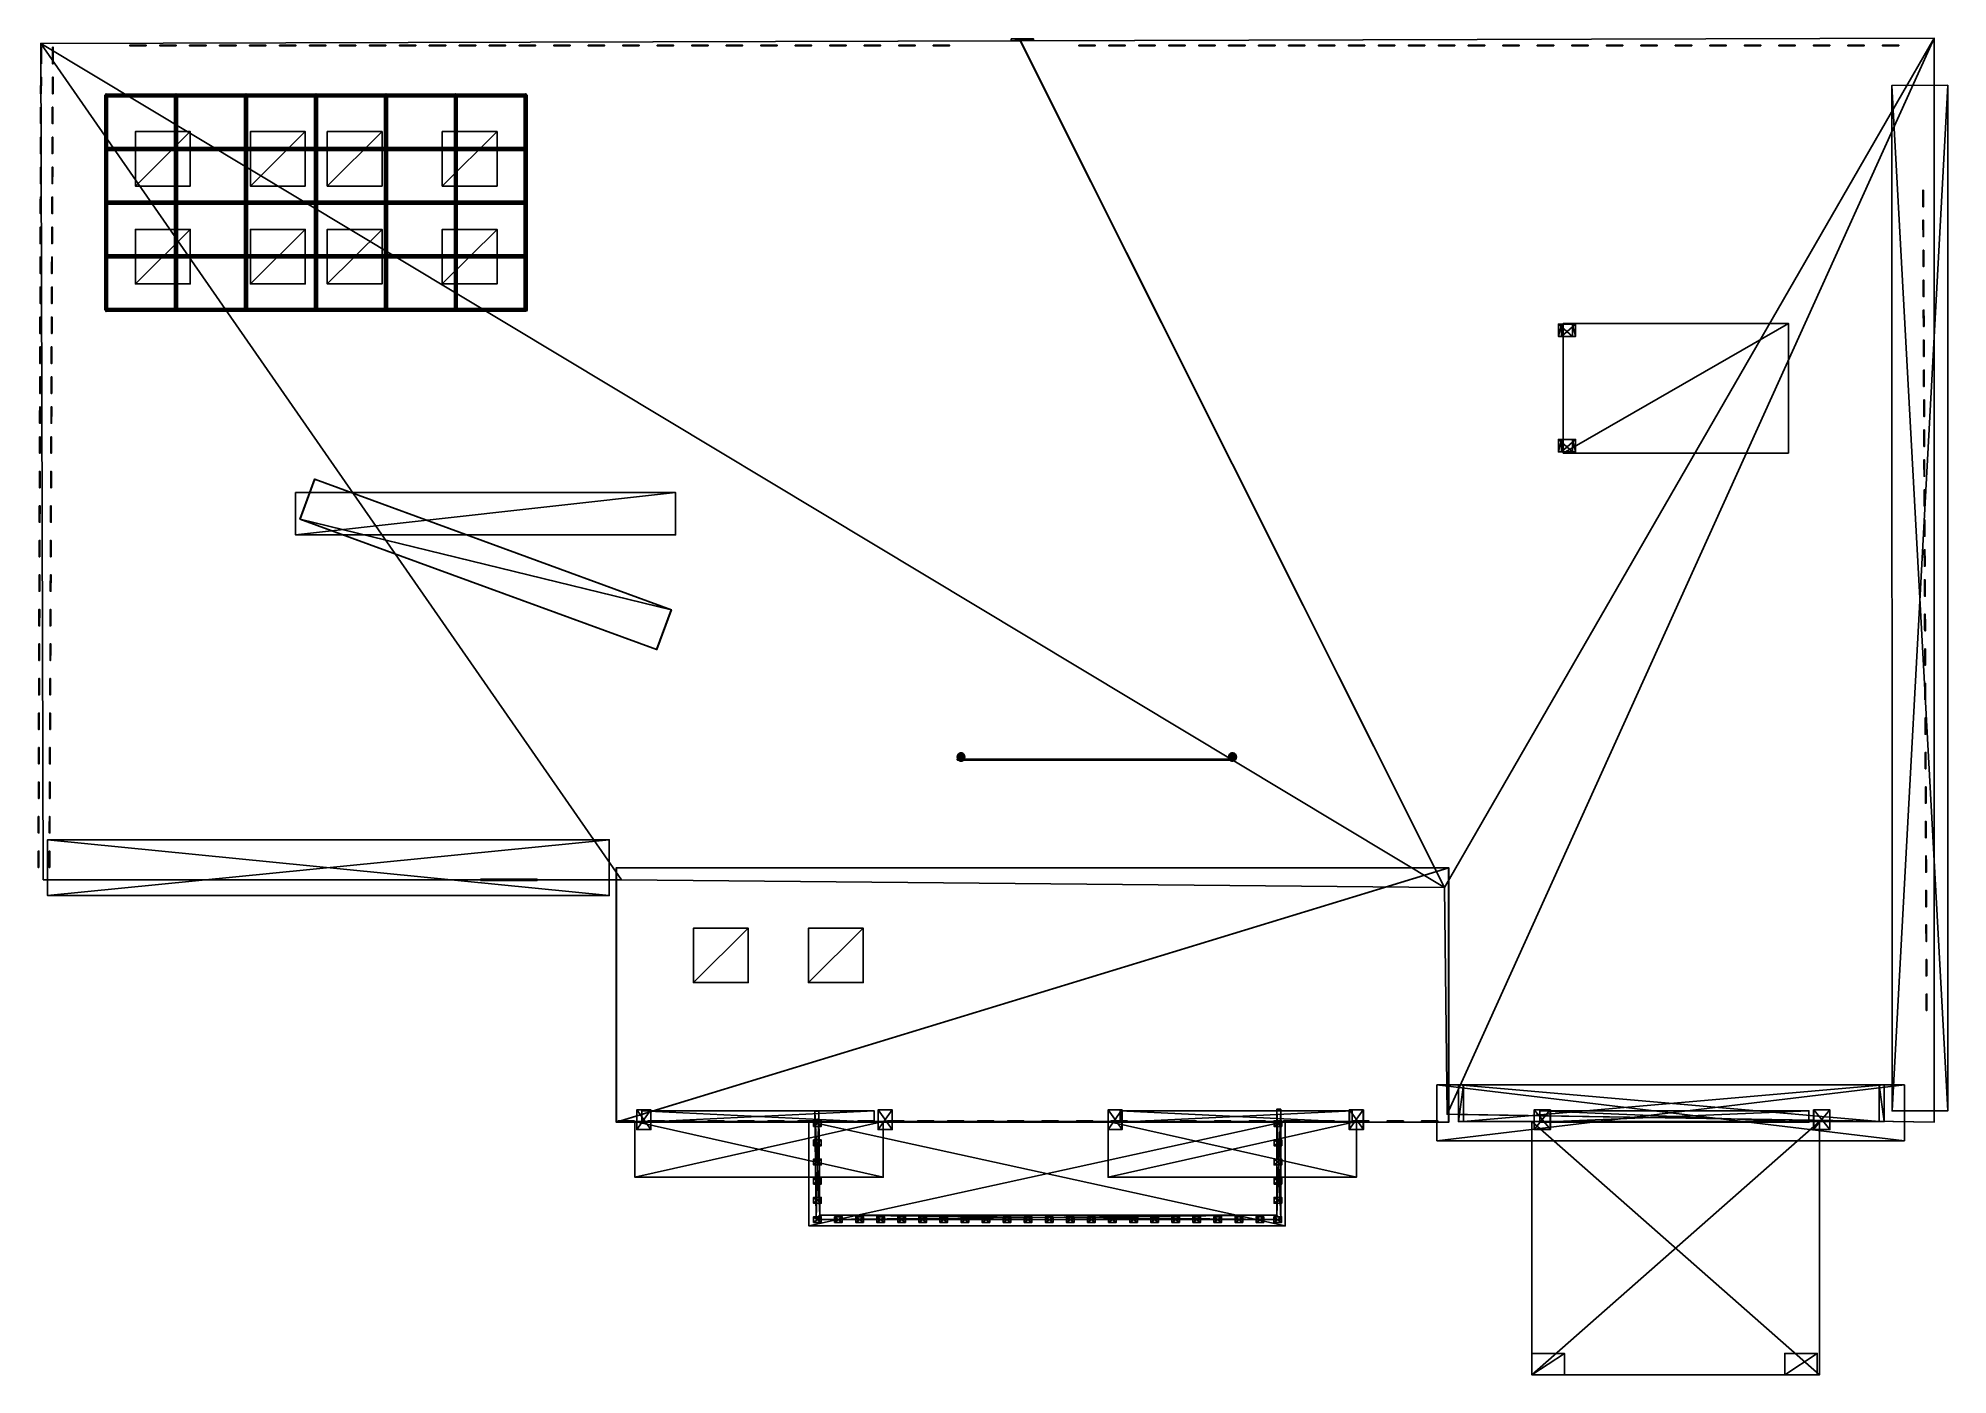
# Model space of a CAD drawing. Header units: inches. Extents: x -1535 to 1306, y -575 to 1413.
import ezdxf

# ---------------------------------------------------------------- set-up
doc = ezdxf.new("R2010")
doc.units = ezdxf.units.IN
doc.header["$MEASUREMENT"] = 0
doc.layers.get('0').update_dxf_attribs({"color": 213, "true_color": 0xe158c7})

msp = doc.modelspace()

# ---------------------------------------------------------------- linework, layer by layer
at = {"color": 53, "true_color": 0xc6e157, "extrusion": (-1, 1.78814e-07, -1.19209e-07)}
msp.add_line((-674.8, -170.5, 44.9), (-674.8, -170.2, 45.1), dxfattribs=at)

# ---------------------------------------------------------------- meshes
at = {"color": 96, "true_color": 0x068706}
mesh = msp.add_polyface(dxfattribs=at)
corners = [(-1527.2, 161.3, 296.9), (-1531.1, 1405, 296.9), (-1531.1, 1405, -70.3), (-1527.2, 161.3, -75.4), (-1527.2, 161.3, -506.9), (-1527.2, 161.3, -373.9), (-1531.1, 1405, -546.6), (-1527.2, 161.3, -546.6), (-1531.1, 1405, -510.1), (-1527.2, 161.3, 296.9), (-1531.1, 1405, 296.9), (-1515.9, 795.8, 336.7), (-1515.9, 795.5, 295.3), (-1515, 795.5, 295.3), (-1515.9, 796.4, 339), (-1515, 795.8, 336.7), (-1516.1, 763.9, 345.2), (-1516.1, 761.6, 346.3), (-1515.1, 761.6, 346.3), (-1516.1, 765.6, 343.7), (-1515.1, 763.9, 345.2), (-1516, 766.7, 341.9), (-1515.1, 765.5, 343.7), (-1516, 767.5, 339.9), (-1515.1, 766.7, 341.9), (-1516, 768.1, 337.8), (-1515.1, 767.5, 339.9), (-1516, 768.5, 335.6), (-1515.1, 768.1, 337.8), (-1516, 767.1, 295.4), (-1515.1, 768.5, 335.6), (-1516.1, 744.4, 336.7), (-1532.8, 795.8, -81.3), (-1532.8, 795.5, -122.6), (-1531.9, 795.5, -122.6), (-1531.9, 795.8, -81.3), (-1532.8, 796.4, -78.9), (-1531.9, 796.3, -78.9), (-1532.9, 763.9, -72.7), (-1533, 761.6, -71.6), (-1532, 761.6, -71.6), (-1532, 763.9, -72.7), (-1532.9, 765.5, -74.2), (-1532, 765.5, -74.2), (-1532.9, 766.7, -76), (-1532, 766.7, -76), (-1532.9, 767.5, -78), (-1532, 767.5, -78), (-1532.9, 768.1, -80.1), (-1532, 768.1, -80.1), (-1532.9, 768.5, -82.3), (-1532, 768.5, -82.3), (-1532.9, 767.1, -122.5), (-1532, 767.1, -122.5), (-1532, 758.5, -70.9), (-1532, 755.3, -70.8), (-1532.1, 744.4, -81.3), (-1533, 744.4, -81.3)]
mesh.append_faces([[corners[k] for k in face] for face in [(29, 31, 27, 29), (52, 57, 50, 52)]], dxfattribs={"vtx0": -1, "vtx1": -1, "vtx3": -1, "color": 96})
mesh.append_faces([[corners[k] for k in face] for face in [(2, 4, 5, 2), (16, 21, 23, 16), (17, 23, 25, 17), (47, 41, 40, 47), (49, 40, 54, 49), (49, 54, 55, 49), (38, 44, 46, 38), (39, 46, 48, 39)]], dxfattribs={"vtx0": -1, "vtx2": -1, "vtx3": -1, "color": 96})
mesh.append_faces([[corners[k] for k in face] for face in [(2, 5, 3, 2)]], dxfattribs={"vtx0": -1, "vtx3": -1, "color": 96})
mesh.append_faces([[corners[k] for k in face] for face in [(17, 16, 23, 17), (47, 45, 41, 47), (49, 47, 40, 49), (51, 49, 56, 51), (39, 38, 46, 39)]], dxfattribs={"vtx1": -1, "vtx2": -1, "vtx3": -1, "color": 96})
mesh.append_faces([[corners[k] for k in face] for face in [(0, 1, 2, 0), (2, 3, 0, 2), (6, 7, 4, 6), (4, 8, 6, 4), (1, 0, 9, 1), (9, 10, 1, 9), (11, 12, 13, 11), (14, 11, 15, 14), (16, 17, 18, 16), (19, 16, 20, 19), (21, 19, 22, 21), (23, 21, 24, 23), (25, 23, 26, 25), (27, 25, 28, 27), (29, 27, 30, 29), (16, 19, 21, 16), (32, 33, 34, 32), (34, 35, 32, 34), (36, 32, 35, 36), (35, 37, 36, 35), (38, 39, 40, 38), (40, 41, 38, 40), (42, 38, 41, 42), (41, 43, 42, 41), (44, 42, 43, 44), (43, 45, 44, 43), (46, 44, 45, 46), (45, 47, 46, 45), (48, 46, 47, 48), (47, 49, 48, 47), (50, 48, 49, 50), (49, 51, 50, 49), (52, 50, 51, 52), (51, 53, 52, 51), (45, 43, 41, 45), (38, 42, 44, 38)]], dxfattribs={"vtx2": -1, "vtx3": -1, "color": 96})
mesh = msp.add_polyface(dxfattribs=at)
corners = [(-1531.1, 1405, -166.3), (-1531.1, 1405, -510.1), (-1527.2, 161.3, -506.9), (-1531.1, 1405, -70.3), (-1514.7, 1082.6, 345.2), (-1514.7, 1080.3, 346.3), (-1513.8, 1080.3, 346.3), (-1513.8, 1082.6, 345.2), (-1514.7, 1084.3, 343.7), (-1513.8, 1084.3, 343.7), (-1514.7, 1085.4, 341.9), (-1513.8, 1085.4, 341.9), (-1514.7, 1086.2, 339.9), (-1513.8, 1086.2, 339.9), (-1514.7, 1086.8, 337.8), (-1513.8, 1086.8, 337.8), (-1514.7, 1087.2, 335.6), (-1513.8, 1087.2, 335.6), (-1514.7, 1085.8, 295.4), (-1513.8, 1085.8, 295.4), (-1513.8, 1077.3, 347), (-1513.8, 1074, 347.1), (-1513.9, 1063.1, 336.7), (-1530.9, 1107.4, -122.6), (-1530.9, 1107.7, -81.3), (-1531.9, 1107.7, -81.3), (-1531.9, 1082.6, -72.7), (-1531.9, 1080.3, -71.6), (-1531, 1080.3, -71.6), (-1531, 1082.6, -72.7), (-1531.9, 1084.3, -74.2), (-1531, 1084.3, -74.2), (-1531.9, 1085.4, -76), (-1531, 1085.4, -76), (-1531.9, 1086.2, -78), (-1531, 1086.2, -78), (-1531.9, 1086.8, -80.1), (-1531, 1086.8, -80.1), (-1531.9, 1087.2, -82.3), (-1531, 1087.2, -82.3), (-1531.9, 1085.8, -122.5), (-1531, 1085.8, -122.5), (-1531, 1077.3, -70.9), (-1531, 1074, -70.8)]
mesh.append_faces([[corners[k] for k in face] for face in [(13, 7, 6, 13), (15, 6, 20, 15), (15, 20, 21, 15), (4, 10, 12, 4), (5, 12, 14, 5), (35, 29, 28, 35), (37, 28, 42, 37), (37, 42, 43, 37), (26, 32, 34, 26), (27, 34, 36, 27)]], dxfattribs={"vtx0": -1, "vtx2": -1, "vtx3": -1, "color": 96})
mesh.append_faces([[corners[k] for k in face] for face in [(3, 0, 2, 3), (13, 11, 7, 13), (15, 13, 6, 15), (17, 15, 22, 17), (5, 4, 12, 5), (35, 33, 29, 35), (37, 35, 28, 37), (27, 26, 34, 27)]], dxfattribs={"vtx1": -1, "vtx2": -1, "vtx3": -1, "color": 96})
mesh.append_faces([[corners[k] for k in face] for face in [(0, 1, 2, 0), (4, 5, 6, 4), (6, 7, 4, 6), (8, 4, 7, 8), (7, 9, 8, 7), (10, 8, 9, 10), (9, 11, 10, 9), (12, 10, 11, 12), (11, 13, 12, 11), (14, 12, 13, 14), (13, 15, 14, 13), (16, 14, 15, 16), (15, 17, 16, 15), (18, 16, 17, 18), (17, 19, 18, 17), (11, 9, 7, 11), (4, 8, 10, 4), (23, 24, 25, 23), (26, 27, 28, 26), (28, 29, 26, 28), (30, 26, 29, 30), (29, 31, 30, 29), (32, 30, 31, 32), (31, 33, 32, 31), (34, 32, 33, 34), (33, 35, 34, 33), (36, 34, 35, 36), (35, 37, 36, 35), (38, 36, 37, 38), (37, 39, 38, 37), (40, 38, 39, 40), (39, 41, 40, 39), (33, 31, 29, 33), (26, 30, 32, 26)]], dxfattribs={"vtx2": -1, "vtx3": -1, "color": 96})
mesh = msp.add_polyface(dxfattribs=at)
corners = [(-1531.1, 1405, -70.3), (-1531.1, 1405, 296.9), (-73.8, 1409, 296.9), (-1531.1, 1405, -166.3), (-73.6, 1409, -175), (-1197.9, 1402.3, 339.4), (-1196.8, 1401.4, 337.2), (-1196.8, 1402.3, 337.2), (-1197.9, 1401.4, 339.4), (-1199.6, 1402.3, 341.5), (-1199.6, 1401.4, 341.5), (-1196.2, 1402.3, 334.8), (-1196, 1401.4, 293.5), (-1196, 1402.3, 293.5), (-1196.2, 1401.4, 334.8), (-1155, 1402.3, 341.5), (-1153.4, 1401.4, 339.4), (-1153.4, 1402.3, 339.4), (-1157.1, 1402.3, 343.3), (-1155, 1401.4, 341.5), (-1157.1, 1401.4, 343.3), (-1159.6, 1402.3, 344.6), (-1159.6, 1401.4, 344.6), (-1162.5, 1402.3, 345.3), (-1162.5, 1401.4, 345.3), (-1165.8, 1402.3, 345.2), (-1165.8, 1401.4, 345.2), (-1168.8, 1402.3, 344.5), (-1168.8, 1401.4, 344.5), (-1171.1, 1402.3, 343.4), (-1171.1, 1401.4, 343.4), (-1172.8, 1402.3, 341.9), (-1172.8, 1401.4, 341.9), (-1174, 1402.3, 340.1), (-1174, 1401.4, 340.1), (-1174.8, 1402.3, 338.1), (-1174.8, 1401.4, 338.1), (-1175.3, 1402.3, 336), (-1175.3, 1401.4, 336), (-1175.8, 1402.3, 333.8), (-1175.8, 1401.4, 333.8), (-1174.4, 1402.3, 293.6), (-1174.4, 1401.4, 293.6), (-1151.4, 1402.3, 293.5), (-1151.4, 1401.4, 293.5), (-1151.7, 1402.3, 334.8), (-1152.2, 1402.3, 337.2)]
mesh.append_faces([[corners[k] for k in face] for face in [(27, 35, 29, 27), (25, 37, 27, 25), (23, 37, 25, 23), (21, 37, 23, 21), (18, 37, 21, 18), (15, 37, 18, 15), (17, 37, 15, 17), (46, 37, 17, 46), (45, 37, 46, 45)]], dxfattribs={"vtx0": -1, "vtx1": -1, "vtx3": -1, "color": 96})
mesh.append_faces([[corners[k] for k in face] for face in [(29, 35, 33, 29), (27, 37, 35, 27), (45, 39, 37, 45)]], dxfattribs={"vtx0": -1, "vtx2": -1, "vtx3": -1, "color": 96})
mesh.append_faces([[corners[k] for k in face] for face in [(5, 6, 7, 5), (6, 5, 8, 6), (9, 8, 5, 9), (8, 9, 10, 8), (11, 12, 13, 11), (12, 11, 14, 12), (7, 14, 11, 7), (14, 7, 6, 14), (15, 16, 17, 15), (18, 19, 15, 18), (19, 18, 20, 19), (21, 20, 18, 21), (20, 21, 22, 20), (23, 22, 21, 23), (22, 23, 24, 22), (25, 24, 23, 25), (24, 25, 26, 24), (27, 26, 25, 27), (26, 27, 28, 26), (29, 28, 27, 29), (28, 29, 30, 28), (31, 30, 29, 31), (30, 31, 32, 30), (33, 32, 31, 33), (32, 33, 34, 32), (35, 34, 33, 35), (34, 35, 36, 34), (37, 36, 35, 37), (36, 37, 38, 36), (39, 38, 37, 39), (38, 39, 40, 38), (41, 40, 39, 41), (40, 41, 42, 40), (43, 42, 41, 43), (42, 43, 44, 42), (41, 45, 43, 41), (29, 33, 31, 29)]], dxfattribs={"vtx0": -1, "vtx3": -1, "color": 96})
mesh.append_faces([[corners[k] for k in face] for face in [(41, 39, 45, 41)]], dxfattribs={"vtx1": -1, "vtx2": -1, "vtx3": -1, "color": 96})
mesh.append_faces([[corners[k] for k in face] for face in [(3, 0, 4, 3)]], dxfattribs={"vtx1": -1, "vtx3": -1, "color": 96})
mesh.append_faces([[corners[k] for k in face] for face in [(0, 1, 2, 0)]], dxfattribs={"vtx2": -1, "vtx3": -1, "color": 96})
mesh = msp.add_polyface(dxfattribs=at)
corners = [(-1531.1, 1405, -70.3), (-73.8, 1409, 296.9), (-73.6, 1409, -175), (-73.5, 1409, -546.6), (-1531.1, 1405, -546.6), (-1531.1, 1405, -166.3), (-1531.1, 1405, 296.9), (-1531.1, 1405, 296.9), (-73.8, 1409, 296.9), (-796.9, 1402.3, 339.4), (-795.7, 1401.4, 337.2), (-795.7, 1402.3, 337.2), (-796.9, 1401.4, 339.4), (-798.5, 1402.3, 341.5), (-798.5, 1401.4, 341.5), (-800.6, 1402.3, 343.3), (-800.6, 1401.4, 343.3), (-803.1, 1402.3, 344.6), (-803.1, 1401.4, 344.6), (-806, 1402.3, 345.3), (-806, 1401.4, 345.3), (-795.2, 1402.3, 334.8), (-794.9, 1401.4, 293.5), (-794.9, 1402.3, 293.5), (-795.2, 1401.4, 334.8), (-818.8, 1402.3, 336), (-761, 1402.3, 344.5), (-757.9, 1401.4, 345.2), (-757.9, 1402.3, 345.2), (-763.3, 1402.3, 343.4), (-761, 1401.4, 344.5), (-763.3, 1401.4, 343.4), (-764.9, 1402.3, 341.9), (-764.9, 1401.4, 341.9), (-766.1, 1402.3, 340.1), (-766.1, 1401.4, 340.1), (-766.9, 1402.3, 338.1), (-766.9, 1401.4, 338.1), (-767.5, 1402.3, 336), (-767.5, 1401.4, 336), (-767.9, 1402.3, 333.8), (-767.9, 1401.4, 333.8), (-766.5, 1402.3, 293.6), (-766.5, 1401.4, 293.6), (-754.7, 1401.4, 345.3), (-751.8, 1401.4, 344.6), (-743.8, 1401.4, 334.8), (-743.8, 1402.3, 334.8)]
mesh.append_faces([[corners[k] for k in face] for face in [(13, 25, 15, 13), (9, 25, 13, 9), (11, 25, 9, 11), (21, 25, 11, 21), (37, 31, 35, 37), (39, 30, 37, 39), (41, 46, 39, 41), (43, 46, 41, 43), (26, 36, 29, 26), (28, 38, 26, 28)]], dxfattribs={"vtx0": -1, "vtx1": -1, "vtx3": -1, "color": 96})
mesh.append_faces([[corners[k] for k in face] for face in [(0, 1, 2, 0), (37, 30, 31, 37), (39, 27, 30, 39), (39, 44, 27, 39), (39, 45, 44, 39), (29, 36, 34, 29), (26, 38, 36, 26)]], dxfattribs={"vtx0": -1, "vtx2": -1, "vtx3": -1, "color": 96})
mesh.append_faces([[corners[k] for k in face] for face in [(9, 10, 11, 9), (10, 9, 12, 10), (13, 12, 9, 13), (12, 13, 14, 12), (15, 14, 13, 15), (14, 15, 16, 14), (17, 16, 15, 17), (16, 17, 18, 16), (19, 18, 17, 19), (18, 19, 20, 18), (21, 22, 23, 21), (22, 21, 24, 22), (11, 24, 21, 11), (24, 11, 10, 24), (26, 27, 28, 26), (29, 30, 26, 29), (30, 29, 31, 30), (32, 31, 29, 32), (31, 32, 33, 31), (34, 33, 32, 34), (33, 34, 35, 33), (36, 35, 34, 36), (35, 36, 37, 35), (38, 37, 36, 38), (37, 38, 39, 37), (40, 39, 38, 40), (39, 40, 41, 39), (42, 41, 40, 42), (41, 42, 43, 41), (35, 31, 33, 35), (29, 34, 32, 29)]], dxfattribs={"vtx0": -1, "vtx3": -1, "color": 96})
mesh.append_faces([[corners[k] for k in face] for face in [(3, 4, 5, 3), (42, 40, 47, 42)]], dxfattribs={"vtx1": -1, "vtx2": -1, "vtx3": -1, "color": 96})
mesh.append_faces([[corners[k] for k in face] for face in [(1, 6, 7, 1), (7, 8, 1, 7)]], dxfattribs={"vtx2": -1, "vtx3": -1, "color": 96})
mesh = msp.add_polyface(dxfattribs=at)
corners = [(-73.6, 1409, -175), (-73.5, 1409, -546.6), (-1531.1, 1405, -166.3), (-437.5, 1402.3, 339.4), (-436.4, 1401.4, 337.2), (-436.4, 1402.3, 337.2), (-437.5, 1401.4, 339.4), (-439.2, 1402.3, 341.5), (-439.2, 1401.4, 341.5), (-441.2, 1402.3, 343.3), (-441.2, 1401.4, 343.3), (-443.8, 1402.3, 344.6), (-443.8, 1401.4, 344.6), (-446.7, 1402.3, 345.3), (-446.7, 1401.4, 345.3), (-449.9, 1402.3, 345.2), (-449.9, 1401.4, 345.2), (-453, 1402.3, 344.5), (-453, 1401.4, 344.5), (-455.3, 1402.3, 343.4), (-455.3, 1401.4, 343.4), (-456.9, 1402.3, 341.9), (-456.9, 1401.4, 341.9), (-435.6, 1402.3, 293.5), (-458.5, 1401.4, 293.6), (-458.5, 1402.3, 293.6), (-435.6, 1401.4, 293.5), (-435.8, 1402.3, 334.8), (-435.8, 1401.4, 334.8), (-458.9, 1401.4, 338.1), (-459.5, 1401.4, 336), (-459.9, 1401.4, 333.8), (-458.1, 1402.3, 340.1), (-458.9, 1402.3, 338.1), (-459.5, 1402.3, 336), (-459.9, 1402.3, 333.8), (-408.6, 1402.3, 333.8), (-408.2, 1401.4, 336), (-408.2, 1402.3, 336)]
mesh.append_faces([[corners[k] for k in face] for face in [(31, 28, 30, 31), (24, 28, 31, 24), (17, 33, 19, 17), (15, 34, 17, 15), (13, 34, 15, 13), (11, 34, 13, 11), (9, 34, 11, 9), (7, 34, 9, 7), (3, 34, 7, 3), (5, 34, 3, 5), (27, 34, 5, 27)]], dxfattribs={"vtx0": -1, "vtx1": -1, "vtx3": -1, "color": 96})
mesh.append_faces([[corners[k] for k in face] for face in [(29, 18, 20, 29), (30, 16, 18, 30), (30, 14, 16, 30), (30, 12, 14, 30), (30, 10, 12, 30), (30, 8, 10, 30), (30, 6, 8, 30), (30, 4, 6, 30), (30, 28, 4, 30), (17, 34, 33, 17), (27, 35, 34, 27)]], dxfattribs={"vtx0": -1, "vtx2": -1, "vtx3": -1, "color": 96})
mesh.append_faces([[corners[k] for k in face] for face in [(3, 4, 5, 3), (4, 3, 6, 4), (7, 6, 3, 7), (6, 7, 8, 6), (9, 8, 7, 9), (8, 9, 10, 8), (11, 10, 9, 11), (10, 11, 12, 10), (13, 12, 11, 13), (12, 13, 14, 12), (15, 14, 13, 15), (14, 15, 16, 14), (17, 16, 15, 17), (16, 17, 18, 16), (19, 18, 17, 19), (18, 19, 20, 18), (21, 20, 19, 21), (20, 21, 22, 20), (23, 24, 25, 23), (24, 23, 26, 24), (27, 26, 23, 27), (26, 27, 28, 26), (5, 28, 27, 5), (28, 5, 4, 28), (25, 27, 23, 25), (19, 32, 21, 19), (36, 37, 38, 36)]], dxfattribs={"vtx0": -1, "vtx3": -1, "color": 96})
mesh.append_faces([[corners[k] for k in face] for face in [(25, 35, 27, 25)]], dxfattribs={"vtx1": -1, "vtx2": -1, "vtx3": -1, "color": 96})
mesh.append_faces([[corners[k] for k in face] for face in [(0, 1, 2, 0)]], dxfattribs={"vtx1": -1, "vtx3": -1, "color": 96})
mesh.append_faces([[corners[k] for k in face] for face in [(24, 26, 28, 24)]], dxfattribs={"vtx2": -1, "vtx3": -1, "color": 96})
mesh = msp.add_polyface(dxfattribs=at)
corners = [(-161, 350, 296.9), (-163, 350, 348.5), (-161, 350, 348.5), (-163, 350, 296.9), (-163, 350, 400.2), (-161, 350, 400.2), (-163, 350, 451.8), (-161, 350, 451.8), (-163, 350, 503.5), (-161, 350, 503.5), (-163, 350, 555.1), (-161, 350, 555.1), (242.8, 350, 296.9), (240.8, 350, 348.5), (242.8, 350, 348.5), (240.8, 350, 296.9), (240.8, 350, 400.2), (242.8, 350, 400.2), (240.8, 350, 451.8), (242.8, 350, 451.8), (240.8, 350, 503.5), (242.8, 350, 503.5), (240.8, 350, 555.1), (242.8, 350, 555.1), (-73.8, 1409, 296.9), (-1531.1, 1405, 296.9), (557.3, 149.6, 296.9), (557.3, 149.6, -546.6), (-667.1, 161.3, -546.6), (-1531.1, 1405, -546.6), (-73.5, 1409, -546.6), (15.1, 1401.4, 340.1), (18, 1401.4, 343.4), (16.3, 1401.4, 341.9), (14.3, 1401.4, 338.1), (20.3, 1401.4, 344.5), (13.7, 1401.4, 336), (23.3, 1401.4, 345.2), (26.6, 1401.4, 345.3), (29.5, 1401.4, 344.6), (32, 1401.4, 343.3), (34.1, 1401.4, 341.5), (35.7, 1401.4, 339.4), (36.8, 1401.4, 337.2), (37.4, 1401.4, 334.8), (13.3, 1401.4, 333.8), (14.7, 1401.4, 293.6), (37.7, 1401.4, 293.5), (59.7, 1401.4, 340.1), (62.5, 1401.4, 343.4), (60.9, 1401.4, 341.9), (58.9, 1401.4, 338.1), (64.8, 1401.4, 344.5), (58.3, 1401.4, 336), (67.8, 1401.4, 345.2), (71.1, 1401.4, 345.3), (74, 1401.4, 344.6), (76.5, 1401.4, 343.3), (78.6, 1401.4, 341.5), (80.3, 1401.4, 339.4), (81.4, 1401.4, 337.2), (82, 1401.4, 334.8), (57.9, 1401.4, 333.8), (59.3, 1401.4, 293.6), (82.2, 1401.4, 293.5)]
mesh.append_faces([[corners[k] for k in face] for face in [(34, 32, 31, 34), (36, 35, 34, 36), (45, 44, 36, 45), (46, 44, 45, 46), (51, 49, 48, 51), (53, 52, 51, 53), (62, 61, 53, 62), (63, 61, 62, 63)]], dxfattribs={"vtx0": -1, "vtx1": -1, "vtx3": -1, "color": 96})
mesh.append_faces([[corners[k] for k in face] for face in [(27, 29, 30, 27), (34, 35, 32, 34), (36, 37, 35, 36), (36, 38, 37, 36), (36, 39, 38, 36), (36, 40, 39, 36), (36, 41, 40, 36), (36, 42, 41, 36), (36, 43, 42, 36), (36, 44, 43, 36), (51, 52, 49, 51), (53, 54, 52, 53), (53, 55, 54, 53), (53, 56, 55, 53), (53, 57, 56, 53), (53, 58, 57, 53), (53, 59, 58, 53), (53, 60, 59, 53), (53, 61, 60, 53)]], dxfattribs={"vtx0": -1, "vtx2": -1, "vtx3": -1, "color": 96})
mesh.append_faces([[corners[k] for k in face] for face in [(0, 1, 2, 0), (2, 4, 5, 2), (5, 6, 7, 5), (7, 8, 9, 7), (9, 10, 11, 9), (12, 13, 14, 12), (14, 16, 17, 14), (17, 18, 19, 17), (19, 20, 21, 19), (21, 22, 23, 21), (31, 32, 33, 31), (48, 49, 50, 48)]], dxfattribs={"vtx0": -1, "vtx3": -1, "color": 96})
mesh.append_faces([[corners[k] for k in face] for face in [(24, 25, 26, 24), (27, 28, 29, 27)]], dxfattribs={"vtx1": -1, "vtx2": -1, "vtx3": -1, "color": 96})
mesh.append_faces([[corners[k] for k in face] for face in [(0, 3, 1, 0), (2, 1, 4, 2), (5, 4, 6, 5), (7, 6, 8, 7), (9, 8, 10, 9), (12, 15, 13, 12), (14, 13, 16, 14), (17, 16, 18, 17), (19, 18, 20, 19), (21, 20, 22, 21), (46, 47, 44, 46), (63, 64, 61, 63)]], dxfattribs={"vtx2": -1, "vtx3": -1, "color": 96})
mesh = msp.add_polyface(dxfattribs=at)
corners = [(-674.8, 179, -193.9), (-674.8, -199.4, -193.9), (-674.8, -199.4, 356.8), (-674.8, 179, 356.8), (-674.6, 179, -547.8), (-674.6, -199.4, -547.8), (-674.6, -199.4, -191.9), (-674.6, 179, -191.9), (-685.2, 220.6, -64.8), (-685.2, 220.6, -85.5), (-1520.8, 220.6, -85.5), (-685.2, 137.7, -64.8), (-685.2, 137.7, -85.5), (-1520.8, 220.6, -64.8), (-1520.8, 137.7, -64.8), (-685.2, 220.6, -530.3), (-685.2, 220.6, -551), (-1520.8, 220.6, -551), (-1520.8, 137.7, -551), (-685.2, 137.7, -551), (-685.2, 137.7, -530.3), (-1520.8, 137.7, -530.3), (-1520.8, 220.6, -530.3), (-685.2, 220.6, 294), (-685.2, 220.6, 273.2), (-1520.8, 220.6, 273.2), (-1520.8, 137.7, 273.2), (-685.2, 137.7, 273.2), (-685.2, 137.7, 294), (-1520.8, 137.7, 294), (-1520.8, 220.6, 294), (-876.8, 161.6, -482.7), (-876.8, 161.9, -417.1), (-792.5, 161.9, -417.1), (-792.5, 161.6, -482.7), (-876.8, 160.2, -482.7), (-792.5, 160.2, -482.7), (-792.5, 160.5, -417.1), (-876.8, 160.5, -417.1), (-667.1, 161.3, -75.4), (-1527.2, 161.3, -75.4), (-1527.2, 161.3, -373.9), (-667.1, 161.3, -369.8), (-667.1, 161.3, -546.6), (-1527.2, 161.3, -546.6), (-1531.1, 1405, -546.6), (-667.1, 161.3, 296.9), (-1527.2, 161.3, 296.9), (-667.1, 161.3, 296.9), (-1527.2, 161.3, 296.9), (-593.2, 562.8, 288.4), (-614.8, 503.6, 289), (-1145.4, 697.6, 305.4), (-614.5, 503.6, 297.8), (-1145.1, 697.6, 314.2), (-672.2, -197.5, 396.4), (-671.8, -197.5, 398.6), (-648.1, -197.5, 397.4), (-670.8, -197.5, 356.2), (-647.9, -197.5, 356.1)]
mesh.append_faces([[corners[k] for k in face] for face in [(58, 57, 59, 58)]], dxfattribs={"vtx0": -1, "vtx3": -1, "color": 96})
mesh.append_faces([[corners[k] for k in face] for face in [(55, 56, 57, 55), (58, 55, 57, 58)]], dxfattribs={"vtx1": -1, "vtx2": -1, "vtx3": -1, "color": 96})
mesh.append_faces([[corners[k] for k in face] for face in [(0, 1, 2, 0), (2, 3, 0, 2), (4, 5, 6, 4), (6, 7, 4, 6), (8, 9, 10, 8), (9, 8, 11, 9), (11, 12, 9, 11), (8, 13, 14, 8), (14, 11, 8, 14), (15, 16, 17, 15), (18, 19, 20, 18), (20, 21, 18, 20), (17, 16, 19, 17), (19, 18, 17, 19), (16, 15, 20, 16), (20, 19, 16, 20), (15, 22, 21, 15), (21, 20, 15, 21), (23, 24, 25, 23), (26, 27, 28, 26), (28, 29, 26, 28), (25, 24, 27, 25), (27, 26, 25, 27), (24, 23, 28, 24), (28, 27, 24, 28), (23, 30, 29, 23), (29, 28, 23, 29), (31, 32, 33, 31), (33, 34, 31, 33), (35, 36, 37, 35), (37, 38, 35, 37), (31, 34, 36, 31), (36, 35, 31, 36), (34, 33, 37, 34), (37, 36, 34, 37), (33, 32, 38, 33), (38, 37, 33, 38), (32, 31, 35, 32), (35, 38, 32, 35), (39, 40, 41, 39), (41, 42, 39, 41), (43, 44, 45, 43), (46, 47, 40, 46), (40, 39, 46, 40), (44, 43, 42, 44), (47, 46, 48, 47), (48, 49, 47, 48), (50, 51, 52, 50), (52, 51, 53, 52), (53, 54, 52, 53)]], dxfattribs={"vtx2": -1, "vtx3": -1, "color": 96})
mesh = msp.add_polyface(dxfattribs=at)
corners = [(-1433.7, 1006.6, 226.2), (-1329.7, 1010.9, 226.2), (-1433.7, 1010.9, 226.2), (-1329.7, 1006.6, 226.2), (-1433.7, 1008.8, 217.2), (-1329.7, 1008.8, 217.2), (-1329.7, 1006.6, 226.2), (-1225.7, 1010.9, 226.2), (-1329.7, 1010.9, 226.2), (-1225.7, 1006.6, 226.2), (-1329.7, 1008.8, 217.2), (-1225.7, 1008.8, 217.2), (-1329.7, 1006.6, 427.4), (-1433.7, 1010.9, 427.4), (-1329.7, 1010.9, 427.4), (-1433.7, 1006.6, 427.4), (-1329.7, 1008.8, 436.4), (-1433.7, 1008.8, 436.4), (-1329.7, 1010.9, 427.4), (-1225.7, 1006.6, 427.4), (-1329.7, 1006.6, 427.4), (-1225.7, 1008.8, 436.4), (-1329.7, 1008.8, 436.4), (-1327.5, 1007.5, 292.3), (-1329.7, 1011.3, 223.2), (-1329.7, 1011.3, 292.3), (-1327.5, 1007.5, 223.2), (-1331.9, 1007.5, 292.3), (-1331.9, 1007.5, 223.2), (-1433.7, 1006.6, 295.2), (-1329.7, 1010.9, 295.2), (-1433.7, 1010.9, 295.2), (-1329.7, 1006.6, 295.2), (-1433.7, 1008.8, 286.3), (-1329.7, 1008.8, 286.3), (-1431.6, 1010, 223.2), (-1433.7, 1006.3, 292.3), (-1433.7, 1006.3, 223.2), (-1431.6, 1010, 292.3), (-1435.9, 1010, 292.3), (-1435.9, 1010, 223.2), (-1329.7, 1006.6, 295.2), (-1225.7, 1010.9, 295.2), (-1329.7, 1010.9, 295.2), (-1329.7, 1008.8, 286.3), (-1225.7, 1006.6, 295.2), (-1327.5, 1007.5, 361.3), (-1329.7, 1011.3, 292.3), (-1329.7, 1011.3, 361.3), (-1327.5, 1007.5, 292.3), (-1331.9, 1007.5, 361.3), (-1331.9, 1007.5, 292.3), (-1433.7, 1006.6, 364.3), (-1329.7, 1010.9, 364.3), (-1433.7, 1010.9, 364.3), (-1329.7, 1006.6, 364.3), (-1433.7, 1008.8, 355.4), (-1329.7, 1008.8, 355.4), (-1431.6, 1010, 292.3), (-1433.7, 1006.3, 361.3), (-1433.7, 1006.3, 292.3), (-1431.6, 1010, 361.3), (-1435.9, 1010, 361.3), (-1435.9, 1010, 292.3), (-1329.7, 1006.6, 364.3), (-1225.7, 1010.9, 364.3), (-1329.7, 1010.9, 364.3), (-1329.7, 1008.8, 355.4), (-1225.7, 1006.6, 364.3), (-1331.9, 1007.5, 430.4), (-1327.5, 1007.5, 361.3), (-1327.5, 1007.5, 430.4), (-1331.9, 1007.5, 361.3), (-1431.6, 1010, 361.3), (-1433.7, 1006.3, 430.4), (-1433.7, 1006.3, 361.3), (-1431.6, 1010, 430.4), (-1435.9, 1010, 430.4), (-1435.9, 1010, 361.3), (-1531.1, 1405, 296.9), (-1527.2, 161.3, 296.9), (-667.1, 161.3, 296.9)]
mesh.append_faces([[corners[k] for k in face] for face in [(0, 1, 2, 0), (1, 0, 3, 1), (4, 3, 0, 4), (3, 4, 5, 3), (6, 7, 8, 6), (7, 6, 9, 7), (10, 9, 6, 10), (9, 10, 11, 9), (12, 13, 14, 12), (13, 12, 15, 13), (16, 15, 12, 16), (15, 16, 17, 15), (18, 19, 20, 18), (20, 21, 22, 20), (23, 24, 25, 23), (24, 23, 26, 24), (27, 26, 23, 27), (26, 27, 28, 26), (25, 28, 27, 25), (28, 25, 24, 28), (29, 30, 31, 29), (30, 29, 32, 30), (33, 32, 29, 33), (32, 33, 34, 32), (35, 36, 37, 35), (36, 35, 38, 36), (37, 39, 40, 37), (41, 42, 43, 41), (44, 45, 41, 44), (46, 47, 48, 46), (47, 46, 49, 47), (50, 49, 46, 50), (49, 50, 51, 49), (48, 51, 50, 48), (51, 48, 47, 51), (52, 53, 54, 52), (53, 52, 55, 53), (56, 55, 52, 56), (55, 56, 57, 55), (58, 59, 60, 58), (59, 58, 61, 59), (60, 62, 63, 60), (62, 60, 59, 62), (64, 65, 66, 64), (67, 68, 64, 67), (69, 70, 71, 69), (70, 69, 72, 70), (73, 74, 75, 73), (74, 73, 76, 74), (75, 77, 78, 75), (77, 75, 74, 77)]], dxfattribs={"vtx0": -1, "vtx3": -1, "color": 96})
mesh.append_faces([[corners[k] for k in face] for face in [(79, 80, 81, 79)]], dxfattribs={"vtx2": -1, "vtx3": -1, "color": 96})
mesh = msp.add_polyface(dxfattribs=at)
corners = [(-913.6, 1006.6, 226.2), (-809.5, 1010.9, 226.2), (-913.6, 1010.9, 226.2), (-809.5, 1006.6, 226.2), (-913.6, 1008.8, 217.2), (-809.5, 1008.8, 217.2), (-809.5, 1006.6, 427.4), (-913.6, 1010.9, 427.4), (-809.5, 1010.9, 427.4), (-913.6, 1006.6, 427.4), (-809.5, 1008.8, 436.4), (-913.6, 1008.8, 436.4), (-911.4, 1007.5, 292.3), (-913.6, 1011.3, 223.2), (-913.6, 1011.3, 292.3), (-911.4, 1007.5, 223.2), (-807.4, 1007.5, 292.3), (-809.5, 1011.3, 223.2), (-809.5, 1011.3, 292.3), (-807.4, 1007.5, 223.2), (-811.7, 1007.5, 292.3), (-811.7, 1007.5, 223.2), (-913.6, 1006.6, 295.2), (-809.5, 1010.9, 295.2), (-913.6, 1010.9, 295.2), (-809.5, 1006.6, 295.2), (-913.6, 1008.8, 286.3), (-809.5, 1008.8, 286.3), (-811.7, 1007.5, 361.3), (-807.4, 1007.5, 292.3), (-807.4, 1007.5, 361.3), (-811.7, 1007.5, 292.3), (-913.6, 1006.6, 364.3), (-809.5, 1010.9, 364.3), (-913.6, 1010.9, 364.3), (-809.5, 1006.6, 364.3), (-913.6, 1008.8, 355.4), (-809.5, 1008.8, 355.4), (-811.7, 1007.5, 430.4), (-807.4, 1007.5, 361.3), (-807.4, 1007.5, 430.4), (-811.7, 1007.5, 361.3), (-907.6, 1009, 366), (-907.6, 1009.3, 431.6), (-823.3, 1009.3, 431.6), (-823.3, 1009, 366), (-907.6, 1007.6, 366), (-823.3, 1007.6, 366), (-823.3, 1007.9, 431.6), (-907.6, 1007.9, 431.6), (-1531.1, 1405, 296.9), (-667.1, 161.3, 296.9), (557.3, 149.6, 296.9), (-586.7, 737.1, 296.9), (-586.7, 674.1, 296.9), (-1151.9, 674.1, 296.9), (-1151.9, 674.1, 305.6), (-586.7, 674.1, 305.6), (-586.7, 737.1, 305.6), (-1151.9, 737.1, 305.6), (-1151.9, 737.1, 296.9), (-1145.1, 697.6, 314.2), (-614.5, 503.6, 297.8), (-592.9, 562.8, 297.1), (-1123.5, 756.8, 313.5), (-593.2, 562.8, 288.4), (-1123.8, 756.8, 304.7)]
mesh.append_faces([[corners[k] for k in face] for face in [(50, 51, 52, 50)]], dxfattribs={"vtx0": -1, "vtx2": -1, "vtx3": -1, "color": 96})
mesh.append_faces([[corners[k] for k in face] for face in [(0, 1, 2, 0), (1, 0, 3, 1), (4, 3, 0, 4), (3, 4, 5, 3), (6, 7, 8, 6), (7, 6, 9, 7), (10, 9, 6, 10), (9, 10, 11, 9), (12, 13, 14, 12), (13, 12, 15, 13), (16, 17, 18, 16), (17, 16, 19, 17), (20, 19, 16, 20), (19, 20, 21, 19), (22, 23, 24, 22), (23, 22, 25, 23), (26, 25, 22, 26), (25, 26, 27, 25), (28, 29, 30, 28), (29, 28, 31, 29), (32, 33, 34, 32), (33, 32, 35, 33), (36, 35, 32, 36), (35, 36, 37, 35), (38, 39, 40, 38), (39, 38, 41, 39)]], dxfattribs={"vtx0": -1, "vtx3": -1, "color": 96})
mesh.append_faces([[corners[k] for k in face] for face in [(42, 43, 44, 42), (44, 45, 42, 44), (46, 47, 48, 46), (48, 49, 46, 48), (42, 45, 47, 42), (47, 46, 42, 47), (45, 44, 48, 45), (48, 47, 45, 48), (44, 43, 49, 44), (49, 48, 44, 49), (43, 42, 46, 43), (46, 49, 43, 46), (53, 54, 55, 53), (56, 57, 58, 56), (58, 59, 56, 58), (55, 54, 57, 55), (57, 56, 55, 57), (54, 53, 58, 54), (58, 57, 54, 58), (53, 60, 59, 53), (59, 58, 53, 59), (61, 62, 63, 61), (63, 64, 61, 63), (65, 66, 64, 65), (64, 63, 65, 64)]], dxfattribs={"vtx2": -1, "vtx3": -1, "color": 96})
mesh = msp.add_polyface(dxfattribs=at)
corners = [(-1531.1, 1405, -546.6), (-1531.1, 1405, -510.1), (-1531.1, 1405, -166.3), (-1513.4, 1389.2, 347), (-1513.4, 1385.9, 347.1), (-1512.5, 1385.9, 347.1), (-1513.4, 1392.2, 346.3), (-1512.5, 1389.2, 347), (-1513.4, 1394.5, 345.2), (-1512.5, 1392.2, 346.3), (-1513.4, 1396.2, 343.7), (-1512.5, 1394.5, 345.2), (-1513.4, 1397.4, 341.9), (-1512.5, 1396.2, 343.7), (-1513.4, 1398.2, 339.9), (-1512.4, 1397.4, 341.9), (-1513.4, 1398.7, 337.8), (-1512.4, 1398.2, 339.9), (-1513.4, 1397.8, 295.4), (-1513.4, 1399.2, 335.6), (-1512.4, 1399.2, 335.6), (-1513.5, 1383, 346.4), (-1513.5, 1375.1, 336.7), (-1531, 1392.2, -71.6), (-1531, 1389.2, -70.9), (-1530, 1389.2, -70.9), (-1530, 1392.2, -71.6), (-1530.9, 1394.5, -72.7), (-1530, 1394.5, -72.7), (-1530.9, 1396.2, -74.2), (-1530, 1396.2, -74.2), (-1530.9, 1397.4, -76), (-1530, 1397.4, -76), (-1530.9, 1398.2, -78), (-1530, 1398.2, -78), (-1530.9, 1398.7, -80.1), (-1530, 1398.7, -80.1), (-1530.9, 1399.2, -82.3), (-1530, 1399.2, -82.3), (-1530.9, 1397.8, -122.5), (-1530, 1397.8, -122.5), (-1530, 1385.9, -70.8), (-1530, 1383, -71.5), (-1530, 1380.5, -72.8), (-1530.1, 1378.4, -74.6), (-1530.1, 1376.8, -76.7), (-1530.1, 1375.1, -81.3), (-1531, 1385.9, -70.8), (-1531, 1383, -71.5), (-1531, 1375.1, -81.3)]
mesh.append_faces([[corners[k] for k in face] for face in [(18, 22, 19, 18), (39, 49, 37, 39)]], dxfattribs={"vtx0": -1, "vtx1": -1, "vtx3": -1, "color": 96})
mesh.append_faces([[corners[k] for k in face] for face in [(8, 12, 14, 8), (6, 14, 16, 6), (34, 28, 26, 34), (36, 26, 25, 36), (36, 25, 41, 36), (36, 41, 42, 36), (36, 42, 43, 36), (36, 43, 44, 36), (36, 44, 45, 36), (27, 31, 33, 27), (23, 33, 35, 23)]], dxfattribs={"vtx0": -1, "vtx2": -1, "vtx3": -1, "color": 96})
mesh.append_faces([[corners[k] for k in face] for face in [(6, 8, 14, 6), (3, 6, 16, 3), (4, 3, 16, 4), (21, 4, 16, 21), (34, 32, 28, 34), (36, 34, 26, 36), (38, 36, 46, 38), (40, 38, 46, 40), (23, 27, 33, 23), (24, 23, 35, 24), (47, 24, 35, 47), (48, 47, 35, 48)]], dxfattribs={"vtx1": -1, "vtx2": -1, "vtx3": -1, "color": 96})
mesh.append_faces([[corners[k] for k in face] for face in [(0, 1, 2, 0), (3, 4, 5, 3), (6, 3, 7, 6), (8, 6, 9, 8), (10, 8, 11, 10), (12, 10, 13, 12), (14, 12, 15, 14), (16, 14, 17, 16), (18, 19, 20, 18), (8, 10, 12, 8), (23, 24, 25, 23), (25, 26, 23, 25), (27, 23, 26, 27), (26, 28, 27, 26), (29, 27, 28, 29), (28, 30, 29, 28), (31, 29, 30, 31), (30, 32, 31, 30), (33, 31, 32, 33), (32, 34, 33, 32), (35, 33, 34, 35), (34, 36, 35, 34), (37, 35, 36, 37), (36, 38, 37, 36), (39, 37, 38, 39), (38, 40, 39, 38), (32, 30, 28, 32), (27, 29, 31, 27)]], dxfattribs={"vtx2": -1, "vtx3": -1, "color": 96})
mesh = msp.add_polyface(dxfattribs=at)
corners = [(-1513.5, 1376.8, 341.3), (-1513.5, 1375.7, 339), (-1512.5, 1375.7, 339), (-1513.5, 1378.4, 343.3), (-1512.5, 1376.8, 341.3), (-1513.5, 1380.5, 345.1), (-1512.5, 1378.4, 343.3), (-1513.5, 1383, 346.4), (-1512.5, 1380.5, 345.1), (-1513.4, 1385.9, 347.1), (-1512.5, 1383, 346.4), (-1513.5, 1374.8, 295.3), (-1513.4, 1397.8, 295.4), (-1512.4, 1397.8, 295.4), (-1513.5, 1375.1, 336.7), (-1512.5, 1374.8, 295.3), (-1512.5, 1375.1, 336.7), (-1513.4, 1398.7, 337.8), (-1513.4, 1399.2, 335.6), (-1513.6, 1354.2, 337.8), (-1513.6, 1353.6, 339.9), (-1512.6, 1353.6, 339.9), (-1513.6, 1354.6, 335.6), (-1512.6, 1354.2, 337.8), (-1513.6, 1353.2, 295.4), (-1512.6, 1354.6, 335.6), (-1531, 1376.8, -76.7), (-1531, 1375.7, -78.9), (-1530.1, 1375.7, -78.9), (-1530.1, 1376.8, -76.7), (-1531, 1378.4, -74.6), (-1530.1, 1378.4, -74.6), (-1531, 1380.5, -72.8), (-1530, 1380.5, -72.8), (-1531, 1383, -71.5), (-1530, 1383, -71.5), (-1531, 1385.9, -70.8), (-1530, 1385.9, -70.8), (-1531, 1389.2, -70.9), (-1530, 1389.2, -70.9), (-1531, 1374.8, -122.6), (-1530.9, 1397.8, -122.5), (-1530, 1397.8, -122.5), (-1530.1, 1374.8, -122.6), (-1531, 1375.1, -81.3), (-1530.1, 1375.1, -81.3), (-1530, 1398.7, -80.1), (-1530.9, 1398.7, -80.1), (-1530.9, 1399.2, -82.3), (-1531.1, 1354.2, -80.1), (-1531.1, 1353.6, -78), (-1530.1, 1353.6, -78), (-1530.1, 1354.2, -80.1), (-1531.1, 1354.6, -82.3), (-1530.1, 1354.6, -82.3), (-1531.1, 1353.2, -122.5), (-1530.1, 1353.2, -122.5)]
mesh.append_faces([[corners[k] for k in face] for face in [(14, 17, 18, 14), (46, 29, 28, 46), (46, 28, 45, 46), (44, 47, 48, 44)]], dxfattribs={"vtx0": -1, "vtx2": -1, "vtx3": -1, "color": 96})
mesh.append_faces([[corners[k] for k in face] for face in [(42, 45, 43, 42)]], dxfattribs={"vtx0": -1, "vtx3": -1, "color": 96})
mesh.append_faces([[corners[k] for k in face] for face in [(5, 7, 17, 5), (3, 5, 17, 3), (0, 3, 17, 0), (1, 0, 17, 1), (14, 1, 17, 14), (32, 34, 47, 32), (30, 32, 47, 30), (26, 30, 47, 26), (27, 26, 47, 27), (44, 27, 47, 44)]], dxfattribs={"vtx1": -1, "vtx2": -1, "vtx3": -1, "color": 96})
mesh.append_faces([[corners[k] for k in face] for face in [(0, 1, 2, 0), (3, 0, 4, 3), (5, 3, 6, 5), (7, 5, 8, 7), (9, 7, 10, 9), (11, 12, 13, 11), (14, 11, 15, 14), (1, 14, 16, 1), (12, 11, 14, 12), (19, 20, 21, 19), (22, 19, 23, 22), (24, 22, 25, 24), (26, 27, 28, 26), (28, 29, 26, 28), (30, 26, 29, 30), (29, 31, 30, 29), (32, 30, 31, 32), (31, 33, 32, 31), (34, 32, 33, 34), (33, 35, 34, 33), (36, 34, 35, 36), (35, 37, 36, 35), (38, 36, 37, 38), (37, 39, 38, 37), (40, 41, 42, 40), (42, 43, 40, 42), (44, 40, 43, 44), (43, 45, 44, 43), (27, 44, 45, 27), (45, 28, 27, 45), (41, 40, 44, 41), (49, 50, 51, 49), (51, 52, 49, 51), (53, 49, 52, 53), (52, 54, 53, 52), (55, 53, 54, 55), (54, 56, 55, 54)]], dxfattribs={"vtx2": -1, "vtx3": -1, "color": 96})
mesh = msp.add_polyface(dxfattribs=at)
corners = [(-1512.5, 1375.7, 339), (-1512.5, 1376.8, 341.3), (-1513.5, 1376.8, 341.3), (-1512.5, 1378.4, 343.3), (-1513.5, 1378.4, 343.3), (-1512.5, 1380.5, 345.1), (-1513.5, 1380.5, 345.1), (-1512.5, 1383, 346.4), (-1513.5, 1383, 346.4), (-1512.5, 1385.9, 347.1), (-1513.4, 1385.9, 347.1), (-1512.5, 1389.2, 347), (-1513.4, 1389.2, 347), (-1512.5, 1392.2, 346.3), (-1513.4, 1392.2, 346.3), (-1512.5, 1394.5, 345.2), (-1513.4, 1394.5, 345.2), (-1512.5, 1396.2, 343.7), (-1513.4, 1396.2, 343.7), (-1512.4, 1397.4, 341.9), (-1513.4, 1397.4, 341.9), (-1512.4, 1398.2, 339.9), (-1513.4, 1398.2, 339.9), (-1512.4, 1398.7, 337.8), (-1513.4, 1398.7, 337.8), (-1513.4, 1399.2, 335.6), (-1512.4, 1399.2, 335.6), (-1512.4, 1397.8, 295.4), (-1513.4, 1397.8, 295.4), (-1512.5, 1374.8, 295.3), (-1513.5, 1374.8, 295.3), (-1512.5, 1375.1, 336.7), (-1513.5, 1375.1, 336.7), (-1513.5, 1375.7, 339), (-1512.7, 1331.1, 339), (-1512.7, 1332.2, 341.3), (-1513.7, 1332.2, 341.3), (-1512.7, 1333.8, 343.3), (-1513.7, 1333.9, 343.3), (-1512.7, 1335.9, 345.1), (-1513.7, 1335.9, 345.1), (-1512.7, 1338.4, 346.4), (-1513.6, 1338.4, 346.4), (-1512.7, 1341.4, 347.1), (-1513.6, 1341.4, 347.1), (-1512.7, 1344.6, 347), (-1513.6, 1344.6, 347), (-1512.7, 1347.7, 346.3), (-1513.6, 1347.7, 346.3), (-1512.6, 1350, 345.2), (-1513.6, 1350, 345.2), (-1512.6, 1351.6, 343.7), (-1513.6, 1351.6, 343.7), (-1512.6, 1352.8, 341.9), (-1513.6, 1352.8, 341.9), (-1512.6, 1353.6, 339.9), (-1513.6, 1353.6, 339.9), (-1512.6, 1354.2, 337.8), (-1513.6, 1354.2, 337.8), (-1512.6, 1354.6, 335.6), (-1513.6, 1354.6, 335.6), (-1512.6, 1353.2, 295.4), (-1513.6, 1353.2, 295.4), (-1512.7, 1330.2, 295.3), (-1513.7, 1330.2, 295.3), (-1512.7, 1330.5, 336.7), (-1513.7, 1330.5, 336.7), (-1513.7, 1331.1, 339)]
mesh.append_faces([[corners[k] for k in face] for face in [(23, 0, 31, 23), (55, 49, 47, 55), (57, 47, 45, 57), (57, 45, 43, 57), (57, 43, 41, 57), (57, 41, 39, 57), (57, 39, 37, 57), (57, 37, 35, 57), (57, 35, 34, 57), (57, 34, 65, 57)]], dxfattribs={"vtx0": -1, "vtx2": -1, "vtx3": -1, "color": 96})
mesh.append_faces([[corners[k] for k in face] for face in [(27, 31, 29, 27), (61, 65, 63, 61)]], dxfattribs={"vtx0": -1, "vtx3": -1, "color": 96})
mesh.append_faces([[corners[k] for k in face] for face in [(55, 53, 49, 55), (57, 55, 47, 57), (59, 57, 65, 59), (61, 59, 65, 61)]], dxfattribs={"vtx1": -1, "vtx2": -1, "vtx3": -1, "color": 96})
mesh.append_faces([[corners[k] for k in face] for face in [(0, 1, 2, 0), (1, 3, 4, 1), (3, 5, 6, 3), (5, 7, 8, 5), (7, 9, 10, 7), (9, 11, 12, 9), (11, 13, 14, 11), (13, 15, 16, 13), (15, 17, 18, 15), (17, 19, 20, 17), (19, 21, 22, 19), (21, 23, 24, 21), (25, 24, 23, 25), (23, 26, 25, 23), (26, 27, 28, 26), (27, 29, 30, 27), (29, 31, 32, 29), (31, 0, 33, 31), (34, 35, 36, 34), (35, 37, 38, 35), (37, 39, 40, 37), (39, 41, 42, 39), (41, 43, 44, 41), (43, 45, 46, 43), (45, 47, 48, 45), (47, 49, 50, 47), (49, 51, 52, 49), (51, 53, 54, 51), (53, 55, 56, 53), (55, 57, 58, 55), (57, 59, 60, 57), (59, 61, 62, 59), (61, 63, 64, 61), (63, 65, 66, 63), (65, 34, 67, 65), (53, 51, 49, 53)]], dxfattribs={"vtx2": -1, "vtx3": -1, "color": 96})
mesh = msp.add_polyface(dxfattribs=at)
corners = [(-1433.7, 1327.6, 229.2), (-1329.7, 1329.7, 220.2), (-1433.7, 1329.7, 220.2), (-1433.7, 1329.7, 433.4), (-1329.7, 1327.6, 424.5), (-1433.7, 1327.6, 424.5), (-1431.6, 1326.3, 292.3), (-1433.7, 1330.1, 223.2), (-1433.7, 1330.1, 292.3), (-1431.6, 1326.3, 223.2), (-1433.7, 1327.6, 298.2), (-1329.7, 1329.7, 289.3), (-1433.7, 1329.7, 289.3), (-1431.6, 1326.3, 361.3), (-1433.7, 1330.1, 292.3), (-1433.7, 1330.1, 361.3), (-1431.6, 1326.3, 292.3), (-1433.7, 1327.6, 367.3), (-1329.7, 1329.7, 358.4), (-1433.7, 1329.7, 358.4), (-1431.6, 1326.3, 430.4), (-1433.7, 1330.1, 361.3), (-1433.7, 1330.1, 430.4), (-1431.6, 1326.3, 361.3), (-1512.4, 1397.4, 341.9), (-1512.5, 1396.2, 343.7), (-1512.5, 1394.5, 345.2), (-1512.4, 1398.2, 339.9), (-1512.5, 1392.2, 346.3), (-1512.4, 1398.7, 337.8), (-1512.5, 1389.2, 347), (-1512.5, 1385.9, 347.1), (-1512.5, 1383, 346.4), (-1512.5, 1380.5, 345.1), (-1512.5, 1378.4, 343.3), (-1512.5, 1376.8, 341.3), (-1512.5, 1375.7, 339), (-1512.4, 1399.2, 335.6), (-1512.5, 1375.1, 336.7), (-1512.4, 1397.8, 295.4), (-1391.6, 1402.3, 344.5), (-1388.6, 1401.4, 345.2), (-1388.6, 1402.3, 345.2), (-1393.9, 1402.3, 343.4), (-1391.6, 1401.4, 344.5), (-1393.9, 1401.4, 343.4), (-1395.6, 1402.3, 341.9), (-1395.6, 1401.4, 341.9), (-1396.8, 1402.3, 340.1), (-1396.8, 1401.4, 340.1), (-1397.6, 1402.3, 338.1), (-1397.6, 1401.4, 338.1), (-1398.1, 1402.3, 336), (-1398.1, 1401.4, 336), (-1398.6, 1402.3, 333.8), (-1398.6, 1401.4, 333.8), (-1397.2, 1402.3, 293.6), (-1397.2, 1401.4, 293.6), (-1385.3, 1401.4, 345.3), (-1382.4, 1401.4, 344.6), (-1374.5, 1401.4, 334.8), (-1374.5, 1402.3, 334.8)]
mesh.append_faces([[corners[k] for k in face] for face in [(51, 45, 49, 51), (53, 44, 51, 53), (55, 60, 53, 55), (57, 60, 55, 57), (40, 50, 43, 40), (42, 52, 40, 42)]], dxfattribs={"vtx0": -1, "vtx1": -1, "vtx3": -1, "color": 96})
mesh.append_faces([[corners[k] for k in face] for face in [(27, 26, 28, 27), (29, 28, 30, 29), (29, 30, 31, 29), (29, 31, 32, 29), (29, 32, 33, 29), (29, 33, 34, 29), (29, 34, 35, 29), (29, 35, 36, 29), (51, 44, 45, 51), (53, 41, 44, 53), (53, 58, 41, 53), (53, 59, 58, 53), (43, 50, 48, 43), (40, 52, 50, 40)]], dxfattribs={"vtx0": -1, "vtx2": -1, "vtx3": -1, "color": 96})
mesh.append_faces([[corners[k] for k in face] for face in [(0, 1, 2, 0), (3, 4, 5, 3), (6, 7, 8, 6), (7, 6, 9, 7), (10, 11, 12, 10), (13, 14, 15, 13), (14, 13, 16, 14), (17, 18, 19, 17), (20, 21, 22, 20), (21, 20, 23, 21), (40, 41, 42, 40), (43, 44, 40, 43), (44, 43, 45, 44), (46, 45, 43, 46), (45, 46, 47, 45), (48, 47, 46, 48), (47, 48, 49, 47), (50, 49, 48, 50), (49, 50, 51, 49), (52, 51, 50, 52), (51, 52, 53, 51), (54, 53, 52, 54), (53, 54, 55, 53), (56, 55, 54, 56), (55, 56, 57, 55), (49, 45, 47, 49), (43, 48, 46, 43)]], dxfattribs={"vtx0": -1, "vtx3": -1, "color": 96})
mesh.append_faces([[corners[k] for k in face] for face in [(27, 24, 26, 27), (29, 27, 28, 29), (37, 29, 38, 37), (39, 37, 38, 39), (56, 54, 61, 56)]], dxfattribs={"vtx1": -1, "vtx2": -1, "vtx3": -1, "color": 96})
mesh.append_faces([[corners[k] for k in face] for face in [(24, 25, 26, 24)]], dxfattribs={"vtx2": -1, "vtx3": -1, "color": 96})
mesh = msp.add_polyface(dxfattribs=at)
corners = [(-1329.7, 1329.7, 220.2), (-1433.7, 1327.6, 229.2), (-1329.7, 1327.6, 229.2), (-1329.7, 1327.6, 424.5), (-1433.7, 1329.7, 433.4), (-1329.7, 1329.7, 433.4), (-1329.7, 1330.1, 292.3), (-1331.9, 1326.3, 223.2), (-1331.9, 1326.3, 292.3), (-1329.7, 1330.1, 223.2), (-1329.7, 1329.7, 289.3), (-1433.7, 1327.6, 298.2), (-1329.7, 1327.6, 298.2), (-1329.7, 1330.1, 361.3), (-1331.9, 1326.3, 292.3), (-1331.9, 1326.3, 361.3), (-1329.7, 1330.1, 292.3), (-1329.7, 1329.7, 358.4), (-1433.7, 1327.6, 367.3), (-1329.7, 1327.6, 367.3), (-1329.7, 1330.1, 430.4), (-1331.9, 1326.3, 361.3), (-1331.9, 1326.3, 430.4), (-1329.7, 1330.1, 361.3), (-1375.1, 1401.4, 337.2), (-1376.2, 1402.3, 339.4), (-1376.2, 1401.4, 339.4), (-1377.8, 1402.3, 341.5), (-1377.8, 1401.4, 341.5), (-1379.9, 1402.3, 343.3), (-1379.9, 1401.4, 343.3), (-1382.4, 1402.3, 344.6), (-1382.4, 1401.4, 344.6), (-1385.3, 1402.3, 345.3), (-1385.3, 1401.4, 345.3), (-1388.6, 1402.3, 345.2), (-1388.6, 1401.4, 345.2), (-1391.6, 1402.3, 344.5), (-1391.6, 1401.4, 344.5), (-1397.2, 1401.4, 293.6), (-1374.2, 1402.3, 293.5), (-1374.2, 1401.4, 293.5), (-1374.5, 1402.3, 334.8), (-1374.5, 1401.4, 334.8), (-1375.1, 1402.3, 337.2), (-1398.1, 1401.4, 336), (-1330.5, 1401.4, 337.2), (-1331.6, 1402.3, 339.4), (-1331.6, 1401.4, 339.4), (-1333.2, 1402.3, 341.5), (-1333.2, 1401.4, 341.5), (-1335.3, 1402.3, 343.3), (-1335.3, 1401.4, 343.3), (-1337.8, 1402.3, 344.6), (-1337.8, 1401.4, 344.6), (-1340.8, 1402.3, 345.3), (-1340.8, 1401.4, 345.3), (-1344, 1402.3, 345.2), (-1344, 1401.4, 345.2), (-1347.1, 1402.3, 344.5), (-1347.1, 1401.4, 344.5), (-1349.4, 1402.3, 343.4), (-1349.4, 1401.4, 343.4), (-1351, 1402.3, 341.9), (-1351, 1401.4, 341.9), (-1352.2, 1402.3, 340.1), (-1352.2, 1401.4, 340.1), (-1353, 1402.3, 338.1), (-1353, 1401.4, 338.1), (-1353.6, 1401.4, 336), (-1329.9, 1401.4, 334.8), (-1354, 1401.4, 333.8), (-1352.6, 1401.4, 293.6), (-1329.6, 1401.4, 293.5)]
mesh.append_faces([[corners[k] for k in face] for face in [(68, 62, 66, 68), (69, 60, 68, 69), (71, 70, 69, 71), (72, 70, 71, 72)]], dxfattribs={"vtx0": -1, "vtx1": -1, "vtx3": -1, "color": 96})
mesh.append_faces([[corners[k] for k in face] for face in [(45, 30, 32, 45), (45, 28, 30, 45), (45, 26, 28, 45), (45, 24, 26, 45), (45, 43, 24, 45), (68, 60, 62, 68), (69, 58, 60, 69), (69, 56, 58, 69), (69, 54, 56, 69), (69, 52, 54, 69), (69, 50, 52, 69), (69, 48, 50, 69), (69, 46, 48, 69), (69, 70, 46, 69)]], dxfattribs={"vtx0": -1, "vtx2": -1, "vtx3": -1, "color": 96})
mesh.append_faces([[corners[k] for k in face] for face in [(0, 1, 2, 0), (3, 4, 5, 3), (6, 7, 8, 6), (7, 6, 9, 7), (10, 11, 12, 10), (13, 14, 15, 13), (14, 13, 16, 14), (17, 18, 19, 17), (20, 21, 22, 20), (21, 20, 23, 21), (24, 25, 26, 24), (26, 27, 28, 26), (28, 29, 30, 28), (30, 31, 32, 30), (32, 33, 34, 32), (34, 35, 36, 34), (36, 37, 38, 36), (39, 40, 41, 39), (41, 42, 43, 41), (43, 44, 24, 43), (46, 47, 48, 46), (48, 49, 50, 48), (50, 51, 52, 50), (52, 53, 54, 52), (54, 55, 56, 54), (56, 57, 58, 56), (58, 59, 60, 58), (60, 61, 62, 60), (62, 63, 64, 62), (64, 65, 66, 64), (66, 67, 68, 66), (66, 62, 64, 66)]], dxfattribs={"vtx0": -1, "vtx3": -1, "color": 96})
mesh.append_faces([[corners[k] for k in face] for face in [(39, 41, 43, 39), (72, 73, 70, 72)]], dxfattribs={"vtx2": -1, "vtx3": -1, "color": 96})
mesh = msp.add_polyface(dxfattribs=at)
corners = [(-1376.2, 1402.3, 339.4), (-1375.1, 1401.4, 337.2), (-1375.1, 1402.3, 337.2), (-1377.8, 1402.3, 341.5), (-1376.2, 1401.4, 339.4), (-1379.9, 1402.3, 343.3), (-1377.8, 1401.4, 341.5), (-1382.4, 1402.3, 344.6), (-1379.9, 1401.4, 343.3), (-1385.3, 1402.3, 345.3), (-1382.4, 1401.4, 344.6), (-1388.6, 1402.3, 345.2), (-1385.3, 1401.4, 345.3), (-1374.2, 1402.3, 293.5), (-1397.2, 1401.4, 293.6), (-1397.2, 1402.3, 293.6), (-1374.5, 1402.3, 334.8), (-1374.2, 1401.4, 293.5), (-1374.5, 1401.4, 334.8), (-1398.1, 1402.3, 336), (-1398.6, 1402.3, 333.8), (-1331.6, 1402.3, 339.4), (-1330.5, 1401.4, 337.2), (-1330.5, 1402.3, 337.2), (-1333.2, 1402.3, 341.5), (-1331.6, 1401.4, 339.4), (-1335.3, 1402.3, 343.3), (-1333.2, 1401.4, 341.5), (-1337.8, 1402.3, 344.6), (-1335.3, 1401.4, 343.3), (-1340.8, 1402.3, 345.3), (-1337.8, 1401.4, 344.6), (-1344, 1402.3, 345.2), (-1340.8, 1401.4, 345.3), (-1347.1, 1402.3, 344.5), (-1344, 1401.4, 345.2), (-1349.4, 1402.3, 343.4), (-1347.1, 1401.4, 344.5), (-1351, 1402.3, 341.9), (-1349.4, 1401.4, 343.4), (-1352.2, 1402.3, 340.1), (-1351, 1401.4, 341.9), (-1353, 1402.3, 338.1), (-1352.2, 1401.4, 340.1), (-1353.6, 1402.3, 336), (-1353, 1401.4, 338.1), (-1353.6, 1401.4, 336), (-1354, 1402.3, 333.8), (-1354, 1401.4, 333.8), (-1352.6, 1402.3, 293.6), (-1352.6, 1401.4, 293.6), (-1329.6, 1402.3, 293.5), (-1329.6, 1401.4, 293.5), (-1329.9, 1401.4, 334.8), (-1329.9, 1402.3, 334.8)]
mesh.append_faces([[corners[k] for k in face] for face in [(9, 19, 11, 9), (7, 19, 9, 7), (5, 19, 7, 5), (3, 19, 5, 3), (0, 19, 3, 0), (2, 19, 0, 2), (16, 19, 2, 16), (34, 42, 36, 34), (32, 44, 34, 32), (30, 44, 32, 30), (28, 44, 30, 28), (26, 44, 28, 26), (24, 44, 26, 24), (21, 44, 24, 21), (23, 44, 21, 23), (54, 44, 23, 54)]], dxfattribs={"vtx0": -1, "vtx1": -1, "vtx3": -1, "color": 96})
mesh.append_faces([[corners[k] for k in face] for face in [(16, 20, 19, 16), (36, 42, 40, 36), (34, 44, 42, 34), (54, 47, 44, 54)]], dxfattribs={"vtx0": -1, "vtx2": -1, "vtx3": -1, "color": 96})
mesh.append_faces([[corners[k] for k in face] for face in [(0, 1, 2, 0), (3, 4, 0, 3), (5, 6, 3, 5), (7, 8, 5, 7), (9, 10, 7, 9), (11, 12, 9, 11), (13, 14, 15, 13), (16, 17, 13, 16), (2, 18, 16, 2), (15, 16, 13, 15), (21, 22, 23, 21), (24, 25, 21, 24), (26, 27, 24, 26), (28, 29, 26, 28), (30, 31, 28, 30), (32, 33, 30, 32), (34, 35, 32, 34), (36, 37, 34, 36), (38, 39, 36, 38), (40, 41, 38, 40), (42, 43, 40, 42), (44, 45, 42, 44), (45, 44, 46, 45), (47, 46, 44, 47), (46, 47, 48, 46), (49, 48, 47, 49), (48, 49, 50, 48), (51, 50, 49, 51), (50, 51, 52, 50), (23, 53, 54, 23), (49, 54, 51, 49), (36, 40, 38, 36)]], dxfattribs={"vtx0": -1, "vtx3": -1, "color": 96})
mesh.append_faces([[corners[k] for k in face] for face in [(49, 47, 54, 49)]], dxfattribs={"vtx1": -1, "vtx2": -1, "vtx3": -1, "color": 96})
mesh = msp.add_polyface(dxfattribs=at)
corners = [(-1329.7, 1327.6, 229.2), (-1225.7, 1329.7, 220.2), (-1329.7, 1329.7, 220.2), (-1329.7, 1329.7, 433.4), (-1225.7, 1327.6, 424.5), (-1329.7, 1327.6, 424.5), (-1327.5, 1326.3, 292.3), (-1329.7, 1330.1, 223.2), (-1329.7, 1330.1, 292.3), (-1327.5, 1326.3, 223.2), (-1329.7, 1327.6, 298.2), (-1225.7, 1329.7, 289.3), (-1329.7, 1329.7, 289.3), (-1327.5, 1326.3, 361.3), (-1329.7, 1330.1, 292.3), (-1329.7, 1330.1, 361.3), (-1327.5, 1326.3, 292.3), (-1329.7, 1327.6, 367.3), (-1225.7, 1329.7, 358.4), (-1329.7, 1329.7, 358.4), (-1327.5, 1326.3, 430.4), (-1329.7, 1330.1, 361.3), (-1329.7, 1330.1, 430.4), (-1327.5, 1326.3, 361.3), (-1329.6, 1401.4, 293.5), (-1329.9, 1402.3, 334.8), (-1329.9, 1401.4, 334.8), (-1330.5, 1402.3, 337.2), (-1330.5, 1401.4, 337.2), (-1285.9, 1401.4, 337.2), (-1287.1, 1402.3, 339.4), (-1287.1, 1401.4, 339.4), (-1288.7, 1402.3, 341.5), (-1288.7, 1401.4, 341.5), (-1290.8, 1402.3, 343.3), (-1290.8, 1401.4, 343.3), (-1293.3, 1402.3, 344.6), (-1293.3, 1401.4, 344.6), (-1296.2, 1402.3, 345.3), (-1296.2, 1401.4, 345.3), (-1299.5, 1402.3, 345.2), (-1299.5, 1401.4, 345.2), (-1302.5, 1402.3, 344.5), (-1302.5, 1401.4, 344.5), (-1304.8, 1402.3, 343.4), (-1304.8, 1401.4, 343.4), (-1306.5, 1402.3, 341.9), (-1306.5, 1401.4, 341.9), (-1307.6, 1402.3, 340.1), (-1307.6, 1401.4, 340.1), (-1308.5, 1402.3, 338.1), (-1308.5, 1401.4, 338.1), (-1309, 1402.3, 336), (-1309, 1401.4, 336), (-1309.5, 1402.3, 333.8), (-1309.5, 1401.4, 333.8), (-1308, 1402.3, 293.6), (-1308, 1401.4, 293.6), (-1285.1, 1402.3, 293.5), (-1285.1, 1401.4, 293.5), (-1285.3, 1402.3, 334.8), (-1285.3, 1401.4, 334.8), (-1285.9, 1402.3, 337.2), (-1263.1, 1401.4, 340.1), (-1260.2, 1401.4, 343.4), (-1261.9, 1401.4, 341.9), (-1263.9, 1401.4, 338.1), (-1257.9, 1401.4, 344.5), (-1264.5, 1401.4, 336), (-1254.9, 1401.4, 345.2), (-1251.6, 1401.4, 345.3), (-1264.9, 1401.4, 333.8), (-1240.8, 1401.4, 334.8), (-1263.5, 1401.4, 293.6)]
mesh.append_faces([[corners[k] for k in face] for face in [(51, 45, 49, 51), (53, 43, 51, 53), (55, 61, 53, 55), (57, 61, 55, 57), (66, 64, 63, 66), (68, 67, 66, 68), (71, 72, 68, 71), (73, 72, 71, 73)]], dxfattribs={"vtx0": -1, "vtx1": -1, "vtx3": -1, "color": 96})
mesh.append_faces([[corners[k] for k in face] for face in [(51, 43, 45, 51), (53, 41, 43, 53), (53, 39, 41, 53), (53, 37, 39, 53), (53, 35, 37, 53), (53, 33, 35, 53), (53, 31, 33, 53), (53, 29, 31, 53), (53, 61, 29, 53), (66, 67, 64, 66), (68, 69, 67, 68), (68, 70, 69, 68)]], dxfattribs={"vtx0": -1, "vtx2": -1, "vtx3": -1, "color": 96})
mesh.append_faces([[corners[k] for k in face] for face in [(0, 1, 2, 0), (3, 4, 5, 3), (6, 7, 8, 6), (7, 6, 9, 7), (10, 11, 12, 10), (13, 14, 15, 13), (14, 13, 16, 14), (17, 18, 19, 17), (20, 21, 22, 20), (21, 20, 23, 21), (24, 25, 26, 24), (26, 27, 28, 26), (29, 30, 31, 29), (31, 32, 33, 31), (33, 34, 35, 33), (35, 36, 37, 35), (37, 38, 39, 37), (39, 40, 41, 39), (41, 42, 43, 41), (43, 44, 45, 43), (45, 46, 47, 45), (47, 48, 49, 47), (49, 50, 51, 49), (51, 52, 53, 51), (53, 54, 55, 53), (55, 56, 57, 55), (57, 58, 59, 57), (59, 60, 61, 59), (61, 62, 29, 61), (49, 45, 47, 49), (63, 64, 65, 63)]], dxfattribs={"vtx0": -1, "vtx3": -1, "color": 96})
mesh.append_faces([[corners[k] for k in face] for face in [(57, 59, 61, 57)]], dxfattribs={"vtx2": -1, "vtx3": -1, "color": 96})
mesh = msp.add_polyface(dxfattribs=at)
corners = [(-1329.9, 1402.3, 334.8), (-1329.6, 1401.4, 293.5), (-1329.6, 1402.3, 293.5), (-1287.1, 1402.3, 339.4), (-1285.9, 1401.4, 337.2), (-1285.9, 1402.3, 337.2), (-1288.7, 1402.3, 341.5), (-1287.1, 1401.4, 339.4), (-1290.8, 1402.3, 343.3), (-1288.7, 1401.4, 341.5), (-1293.3, 1402.3, 344.6), (-1290.8, 1401.4, 343.3), (-1296.2, 1402.3, 345.3), (-1293.3, 1401.4, 344.6), (-1299.5, 1402.3, 345.2), (-1296.2, 1401.4, 345.3), (-1302.5, 1402.3, 344.5), (-1299.5, 1401.4, 345.2), (-1304.8, 1402.3, 343.4), (-1302.5, 1401.4, 344.5), (-1306.5, 1402.3, 341.9), (-1304.8, 1401.4, 343.4), (-1307.6, 1402.3, 340.1), (-1306.5, 1401.4, 341.9), (-1308.5, 1402.3, 338.1), (-1307.6, 1401.4, 340.1), (-1309, 1402.3, 336), (-1308.5, 1401.4, 338.1), (-1309.5, 1402.3, 333.8), (-1309, 1401.4, 336), (-1308, 1402.3, 293.6), (-1309.5, 1401.4, 333.8), (-1285.1, 1402.3, 293.5), (-1308, 1401.4, 293.6), (-1285.3, 1402.3, 334.8), (-1285.1, 1401.4, 293.5), (-1285.3, 1401.4, 334.8), (-1260.2, 1402.3, 343.4), (-1257.9, 1401.4, 344.5), (-1257.9, 1402.3, 344.5), (-1260.2, 1401.4, 343.4), (-1261.9, 1402.3, 341.9), (-1261.9, 1401.4, 341.9), (-1263.1, 1402.3, 340.1), (-1263.1, 1401.4, 340.1), (-1263.9, 1402.3, 338.1), (-1263.9, 1401.4, 338.1), (-1264.5, 1402.3, 336), (-1264.5, 1401.4, 336), (-1264.9, 1402.3, 333.8), (-1264.9, 1401.4, 333.8), (-1263.5, 1402.3, 293.6), (-1263.5, 1401.4, 293.6), (-1254.9, 1402.3, 345.2), (-1240.8, 1402.3, 334.8)]
mesh.append_faces([[corners[k] for k in face] for face in [(16, 24, 18, 16), (14, 26, 16, 14), (12, 26, 14, 12), (10, 26, 12, 10), (8, 26, 10, 8), (6, 26, 8, 6), (3, 26, 6, 3), (5, 26, 3, 5), (34, 26, 5, 34), (39, 45, 37, 39), (53, 47, 39, 53)]], dxfattribs={"vtx0": -1, "vtx1": -1, "vtx3": -1, "color": 96})
mesh.append_faces([[corners[k] for k in face] for face in [(18, 24, 22, 18), (16, 26, 24, 16), (34, 28, 26, 34), (37, 45, 43, 37), (39, 47, 45, 39)]], dxfattribs={"vtx0": -1, "vtx2": -1, "vtx3": -1, "color": 96})
mesh.append_faces([[corners[k] for k in face] for face in [(0, 1, 2, 0), (3, 4, 5, 3), (6, 7, 3, 6), (8, 9, 6, 8), (10, 11, 8, 10), (12, 13, 10, 12), (14, 15, 12, 14), (16, 17, 14, 16), (18, 19, 16, 18), (20, 21, 18, 20), (22, 23, 20, 22), (24, 25, 22, 24), (26, 27, 24, 26), (28, 29, 26, 28), (30, 31, 28, 30), (32, 33, 30, 32), (34, 35, 32, 34), (5, 36, 34, 5), (30, 34, 32, 30), (18, 22, 20, 18), (37, 38, 39, 37), (38, 37, 40, 38), (41, 40, 37, 41), (40, 41, 42, 40), (43, 42, 41, 43), (42, 43, 44, 42), (45, 44, 43, 45), (44, 45, 46, 44), (47, 46, 45, 47), (46, 47, 48, 46), (49, 48, 47, 49), (48, 49, 50, 48), (51, 50, 49, 51), (50, 51, 52, 50), (37, 43, 41, 37)]], dxfattribs={"vtx0": -1, "vtx3": -1, "color": 96})
mesh.append_faces([[corners[k] for k in face] for face in [(30, 28, 34, 30), (51, 49, 54, 51)]], dxfattribs={"vtx1": -1, "vtx2": -1, "vtx3": -1, "color": 96})
mesh = msp.add_polyface(dxfattribs=at)
corners = [(-1225.7, 1329.7, 220.2), (-1329.7, 1327.6, 229.2), (-1225.7, 1327.6, 229.2), (-1225.7, 1327.6, 229.2), (-1121.6, 1329.7, 220.2), (-1225.7, 1329.7, 220.2), (-1225.7, 1327.6, 424.5), (-1329.7, 1329.7, 433.4), (-1225.7, 1329.7, 433.4), (-1225.7, 1329.7, 289.3), (-1329.7, 1327.6, 298.2), (-1225.7, 1327.6, 298.2), (-1223.5, 1326.3, 361.3), (-1225.7, 1330.1, 292.3), (-1225.7, 1330.1, 361.3), (-1223.5, 1326.3, 292.3), (-1227.8, 1326.3, 292.3), (-1227.8, 1326.3, 361.3), (-1225.7, 1329.7, 358.4), (-1329.7, 1327.6, 367.3), (-1225.7, 1327.6, 367.3), (-1223.5, 1326.3, 430.4), (-1225.7, 1330.1, 361.3), (-1225.7, 1330.1, 430.4), (-1223.5, 1326.3, 361.3), (-1227.8, 1326.3, 361.3), (-1227.8, 1326.3, 430.4), (-1241.4, 1401.4, 337.2), (-1242.5, 1402.3, 339.4), (-1242.5, 1401.4, 339.4), (-1244.1, 1402.3, 341.5), (-1244.1, 1401.4, 341.5), (-1246.2, 1402.3, 343.3), (-1246.2, 1401.4, 343.3), (-1248.7, 1402.3, 344.6), (-1248.7, 1401.4, 344.6), (-1251.6, 1402.3, 345.3), (-1251.6, 1401.4, 345.3), (-1254.9, 1402.3, 345.2), (-1254.9, 1401.4, 345.2), (-1257.9, 1402.3, 344.5), (-1257.9, 1401.4, 344.5), (-1263.5, 1401.4, 293.6), (-1240.5, 1402.3, 293.5), (-1240.5, 1401.4, 293.5), (-1240.8, 1402.3, 334.8), (-1240.8, 1401.4, 334.8), (-1241.4, 1402.3, 337.2), (-1264.5, 1401.4, 336), (-1199.6, 1401.4, 341.5), (-1201.6, 1402.3, 343.3), (-1201.6, 1401.4, 343.3), (-1204.2, 1402.3, 344.6), (-1204.2, 1401.4, 344.6), (-1207.1, 1402.3, 345.3), (-1207.1, 1401.4, 345.3), (-1210.3, 1402.3, 345.2), (-1210.3, 1401.4, 345.2), (-1213.4, 1402.3, 344.5), (-1213.4, 1401.4, 344.5), (-1215.7, 1402.3, 343.4), (-1215.7, 1401.4, 343.4), (-1217.3, 1402.3, 341.9), (-1217.3, 1401.4, 341.9), (-1218.5, 1401.4, 340.1), (-1219.3, 1401.4, 338.1), (-1219.9, 1401.4, 336), (-1197.9, 1401.4, 339.4), (-1196.8, 1401.4, 337.2), (-1196.2, 1401.4, 334.8), (-1220.3, 1401.4, 333.8), (-1218.9, 1401.4, 293.6), (-1196, 1401.4, 293.5)]
mesh.append_faces([[corners[k] for k in face] for face in [(65, 61, 64, 65), (66, 59, 65, 66), (70, 69, 66, 70), (71, 69, 70, 71)]], dxfattribs={"vtx0": -1, "vtx1": -1, "vtx3": -1, "color": 96})
mesh.append_faces([[corners[k] for k in face] for face in [(48, 35, 37, 48), (48, 33, 35, 48), (48, 31, 33, 48), (48, 29, 31, 48), (48, 27, 29, 48), (48, 46, 27, 48), (65, 59, 61, 65), (66, 57, 59, 66), (66, 55, 57, 66), (66, 53, 55, 66), (66, 51, 53, 66), (66, 49, 51, 66), (66, 67, 49, 66), (66, 68, 67, 66), (66, 69, 68, 66)]], dxfattribs={"vtx0": -1, "vtx2": -1, "vtx3": -1, "color": 96})
mesh.append_faces([[corners[k] for k in face] for face in [(0, 1, 2, 0), (3, 4, 5, 3), (6, 7, 8, 6), (9, 10, 11, 9), (12, 13, 14, 12), (13, 12, 15, 13), (14, 16, 17, 14), (16, 14, 13, 16), (18, 19, 20, 18), (21, 22, 23, 21), (22, 21, 24, 22), (23, 25, 26, 23), (25, 23, 22, 25), (27, 28, 29, 27), (29, 30, 31, 29), (31, 32, 33, 31), (33, 34, 35, 33), (35, 36, 37, 35), (37, 38, 39, 37), (39, 40, 41, 39), (42, 43, 44, 42), (44, 45, 46, 44), (46, 47, 27, 46), (49, 50, 51, 49), (51, 52, 53, 51), (53, 54, 55, 53), (55, 56, 57, 55), (57, 58, 59, 57), (59, 60, 61, 59), (61, 62, 63, 61), (64, 61, 63, 64)]], dxfattribs={"vtx0": -1, "vtx3": -1, "color": 96})
mesh.append_faces([[corners[k] for k in face] for face in [(42, 44, 46, 42), (71, 72, 69, 71)]], dxfattribs={"vtx2": -1, "vtx3": -1, "color": 96})
mesh = msp.add_polyface(dxfattribs=at)
corners = [(-1242.5, 1402.3, 339.4), (-1241.4, 1401.4, 337.2), (-1241.4, 1402.3, 337.2), (-1244.1, 1402.3, 341.5), (-1242.5, 1401.4, 339.4), (-1246.2, 1402.3, 343.3), (-1244.1, 1401.4, 341.5), (-1248.7, 1402.3, 344.6), (-1246.2, 1401.4, 343.3), (-1251.6, 1402.3, 345.3), (-1248.7, 1401.4, 344.6), (-1254.9, 1402.3, 345.2), (-1251.6, 1401.4, 345.3), (-1257.9, 1402.3, 344.5), (-1254.9, 1401.4, 345.2), (-1240.5, 1402.3, 293.5), (-1263.5, 1401.4, 293.6), (-1263.5, 1402.3, 293.6), (-1240.8, 1402.3, 334.8), (-1240.5, 1401.4, 293.5), (-1240.8, 1401.4, 334.8), (-1264.5, 1402.3, 336), (-1264.9, 1402.3, 333.8), (-1201.6, 1402.3, 343.3), (-1199.6, 1401.4, 341.5), (-1199.6, 1402.3, 341.5), (-1204.2, 1402.3, 344.6), (-1201.6, 1401.4, 343.3), (-1207.1, 1402.3, 345.3), (-1204.2, 1401.4, 344.6), (-1210.3, 1402.3, 345.2), (-1207.1, 1401.4, 345.3), (-1213.4, 1402.3, 344.5), (-1210.3, 1401.4, 345.2), (-1215.7, 1402.3, 343.4), (-1213.4, 1401.4, 344.5), (-1217.3, 1402.3, 341.9), (-1215.7, 1401.4, 343.4), (-1218.5, 1402.3, 340.1), (-1217.3, 1401.4, 341.9), (-1218.5, 1401.4, 340.1), (-1219.3, 1402.3, 338.1), (-1219.3, 1401.4, 338.1), (-1219.9, 1402.3, 336), (-1219.9, 1401.4, 336), (-1220.3, 1402.3, 333.8), (-1220.3, 1401.4, 333.8), (-1218.9, 1402.3, 293.6), (-1218.9, 1401.4, 293.6), (-1196, 1402.3, 293.5), (-1196, 1401.4, 293.5), (-1196.2, 1402.3, 334.8), (-1197.9, 1402.3, 339.4), (-1196.8, 1402.3, 337.2)]
mesh.append_faces([[corners[k] for k in face] for face in [(9, 21, 11, 9), (7, 21, 9, 7), (5, 21, 7, 5), (3, 21, 5, 3), (0, 21, 3, 0), (2, 21, 0, 2), (18, 21, 2, 18), (32, 41, 34, 32), (30, 43, 32, 30), (28, 43, 30, 28), (26, 43, 28, 26), (23, 43, 26, 23), (25, 43, 23, 25), (52, 43, 25, 52), (53, 43, 52, 53), (51, 43, 53, 51)]], dxfattribs={"vtx0": -1, "vtx1": -1, "vtx3": -1, "color": 96})
mesh.append_faces([[corners[k] for k in face] for face in [(18, 22, 21, 18), (34, 41, 38, 34), (32, 43, 41, 32), (51, 45, 43, 51)]], dxfattribs={"vtx0": -1, "vtx2": -1, "vtx3": -1, "color": 96})
mesh.append_faces([[corners[k] for k in face] for face in [(0, 1, 2, 0), (3, 4, 0, 3), (5, 6, 3, 5), (7, 8, 5, 7), (9, 10, 7, 9), (11, 12, 9, 11), (13, 14, 11, 13), (15, 16, 17, 15), (18, 19, 15, 18), (2, 20, 18, 2), (17, 18, 15, 17), (23, 24, 25, 23), (26, 27, 23, 26), (28, 29, 26, 28), (30, 31, 28, 30), (32, 33, 30, 32), (34, 35, 32, 34), (36, 37, 34, 36), (38, 39, 36, 38), (39, 38, 40, 39), (41, 40, 38, 41), (40, 41, 42, 40), (43, 42, 41, 43), (42, 43, 44, 42), (45, 44, 43, 45), (44, 45, 46, 44), (47, 46, 45, 47), (46, 47, 48, 46), (49, 48, 47, 49), (48, 49, 50, 48), (47, 51, 49, 47), (34, 38, 36, 34)]], dxfattribs={"vtx0": -1, "vtx3": -1, "color": 96})
mesh.append_faces([[corners[k] for k in face] for face in [(47, 45, 51, 47)]], dxfattribs={"vtx1": -1, "vtx2": -1, "vtx3": -1, "color": 96})
mesh = msp.add_polyface(dxfattribs=at)
corners = [(-1137.6, 1273.9, 380.8), (-1219.2, 1273.9, 380.8), (-1219.2, 1192.9, 380.8), (-1137.6, 1273.9, 289.2), (-1219.2, 1273.9, 289.2), (-1121.6, 1329.7, 220.2), (-1225.7, 1327.6, 229.2), (-1121.6, 1327.6, 229.2), (-1121.6, 1325.4, 220.2), (-1225.7, 1329.7, 220.2), (-1225.7, 1325.4, 220.2), (-1121.6, 1247.9, 229.2), (-1123.8, 1327.6, 220.2), (-1123.8, 1247.9, 220.2), (-1121.6, 1327.6, 229.2), (-1121.6, 1247.9, 424.5), (-1225.7, 1250, 433.4), (-1121.6, 1250, 433.4), (-1121.6, 1327.6, 424.5), (-1123.8, 1247.9, 433.4), (-1123.8, 1327.6, 433.4), (-1225.7, 1329.7, 433.4), (-1121.6, 1327.6, 424.5), (-1225.7, 1327.6, 424.5), (-1121.6, 1329.7, 433.4), (-1225.7, 1325.4, 433.4), (-1121.6, 1325.4, 433.4), (-1121.6, 1329.7, 289.3), (-1225.7, 1327.6, 298.2), (-1121.6, 1327.6, 298.2), (-1225.7, 1329.7, 289.3), (-1121.6, 1325.4, 289.3), (-1225.7, 1325.4, 289.3), (-1121.6, 1329.7, 358.4), (-1225.7, 1327.6, 367.3), (-1121.6, 1327.6, 367.3), (-1225.7, 1329.7, 358.4), (-1121.6, 1325.4, 358.4), (-1225.7, 1325.4, 358.4), (-1174, 1401.4, 340.1), (-1171.1, 1401.4, 343.4), (-1172.8, 1401.4, 341.9), (-1174.8, 1401.4, 338.1), (-1168.8, 1401.4, 344.5), (-1175.3, 1401.4, 336), (-1165.8, 1401.4, 345.2), (-1162.5, 1401.4, 345.3), (-1159.6, 1401.4, 344.6), (-1157.1, 1401.4, 343.3), (-1155, 1401.4, 341.5), (-1153.4, 1401.4, 339.4), (-1152.2, 1401.4, 337.2), (-1151.7, 1401.4, 334.8), (-1175.8, 1401.4, 333.8), (-1174.4, 1401.4, 293.6), (-1151.4, 1401.4, 293.5), (-1129.4, 1401.4, 340.1), (-1126.5, 1401.4, 343.4), (-1128.2, 1401.4, 341.9), (-1130.2, 1401.4, 338.1), (-1124.3, 1401.4, 344.5), (-1130.8, 1401.4, 336), (-1121.2, 1401.4, 345.2), (-1117.9, 1401.4, 345.3), (-1115, 1401.4, 344.6), (-1131.2, 1401.4, 333.8), (-1107.1, 1401.4, 334.8), (-1129.8, 1401.4, 293.6)]
mesh.append_faces([[corners[k] for k in face] for face in [(42, 40, 39, 42), (44, 43, 42, 44), (53, 52, 44, 53), (54, 52, 53, 54), (59, 57, 56, 59), (61, 60, 59, 61), (65, 66, 61, 65), (67, 66, 65, 67)]], dxfattribs={"vtx0": -1, "vtx1": -1, "vtx3": -1, "color": 96})
mesh.append_faces([[corners[k] for k in face] for face in [(42, 43, 40, 42), (44, 45, 43, 44), (44, 46, 45, 44), (44, 47, 46, 44), (44, 48, 47, 44), (44, 49, 48, 44), (44, 50, 49, 44), (44, 51, 50, 44), (44, 52, 51, 44), (59, 60, 57, 59), (61, 62, 60, 61), (61, 63, 62, 61), (61, 64, 63, 61)]], dxfattribs={"vtx0": -1, "vtx2": -1, "vtx3": -1, "color": 96})
mesh.append_faces([[corners[k] for k in face] for face in [(5, 6, 7, 5), (8, 9, 5, 8), (7, 10, 8, 7), (11, 12, 13, 11), (12, 11, 14, 12), (15, 16, 17, 15), (18, 19, 20, 18), (21, 22, 23, 21), (22, 21, 24, 22), (25, 24, 21, 25), (24, 25, 26, 24), (23, 26, 25, 23), (26, 23, 22, 26), (27, 28, 29, 27), (28, 27, 30, 28), (31, 30, 27, 31), (30, 31, 32, 30), (29, 32, 31, 29), (32, 29, 28, 32), (33, 34, 35, 33), (34, 33, 36, 34), (37, 36, 33, 37), (36, 37, 38, 36), (35, 38, 37, 35), (38, 35, 34, 38), (39, 40, 41, 39), (56, 57, 58, 56)]], dxfattribs={"vtx0": -1, "vtx3": -1, "color": 96})
mesh.append_faces([[corners[k] for k in face] for face in [(0, 1, 2, 0), (3, 4, 1, 3), (1, 0, 3, 1), (54, 55, 52, 54)]], dxfattribs={"vtx2": -1, "vtx3": -1, "color": 96})
mesh = msp.add_polyface(dxfattribs=at)
corners = [(-1153.4, 1402.3, 339.4), (-1152.2, 1401.4, 337.2), (-1152.2, 1402.3, 337.2), (-1153.4, 1401.4, 339.4), (-1155, 1402.3, 341.5), (-1155, 1401.4, 341.5), (-1151.7, 1402.3, 334.8), (-1151.4, 1401.4, 293.5), (-1151.4, 1402.3, 293.5), (-1151.7, 1401.4, 334.8), (-1108.8, 1402.3, 339.4), (-1107.7, 1401.4, 337.2), (-1107.7, 1402.3, 337.2), (-1108.8, 1401.4, 339.4), (-1110.4, 1402.3, 341.5), (-1110.4, 1401.4, 341.5), (-1112.5, 1402.3, 343.3), (-1112.5, 1401.4, 343.3), (-1115, 1402.3, 344.6), (-1115, 1401.4, 344.6), (-1117.9, 1402.3, 345.3), (-1117.9, 1401.4, 345.3), (-1121.2, 1402.3, 345.2), (-1121.2, 1401.4, 345.2), (-1124.3, 1402.3, 344.5), (-1124.3, 1401.4, 344.5), (-1126.5, 1402.3, 343.4), (-1126.5, 1401.4, 343.4), (-1128.2, 1402.3, 341.9), (-1128.2, 1401.4, 341.9), (-1129.4, 1402.3, 340.1), (-1129.4, 1401.4, 340.1), (-1130.2, 1402.3, 338.1), (-1130.2, 1401.4, 338.1), (-1130.8, 1402.3, 336), (-1130.8, 1401.4, 336), (-1131.2, 1402.3, 333.8), (-1131.2, 1401.4, 333.8), (-1129.8, 1402.3, 293.6), (-1129.8, 1401.4, 293.6), (-1106.8, 1402.3, 293.5), (-1106.8, 1401.4, 293.5), (-1107.1, 1401.4, 334.8), (-1107.1, 1402.3, 334.8)]
mesh.append_faces([[corners[k] for k in face] for face in [(24, 32, 26, 24), (22, 34, 24, 22), (20, 34, 22, 20), (18, 34, 20, 18), (16, 34, 18, 16), (14, 34, 16, 14), (10, 34, 14, 10), (12, 34, 10, 12), (43, 34, 12, 43)]], dxfattribs={"vtx0": -1, "vtx1": -1, "vtx3": -1, "color": 96})
mesh.append_faces([[corners[k] for k in face] for face in [(26, 32, 30, 26), (24, 34, 32, 24), (43, 36, 34, 43)]], dxfattribs={"vtx0": -1, "vtx2": -1, "vtx3": -1, "color": 96})
mesh.append_faces([[corners[k] for k in face] for face in [(0, 1, 2, 0), (1, 0, 3, 1), (3, 4, 5, 3), (6, 7, 8, 6), (7, 6, 9, 7), (2, 9, 6, 2), (9, 2, 1, 9), (10, 11, 12, 10), (11, 10, 13, 11), (14, 13, 10, 14), (13, 14, 15, 13), (16, 15, 14, 16), (15, 16, 17, 15), (18, 17, 16, 18), (17, 18, 19, 17), (20, 19, 18, 20), (19, 20, 21, 19), (22, 21, 20, 22), (21, 22, 23, 21), (24, 23, 22, 24), (23, 24, 25, 23), (26, 25, 24, 26), (25, 26, 27, 25), (28, 27, 26, 28), (27, 28, 29, 27), (30, 29, 28, 30), (29, 30, 31, 29), (32, 31, 30, 32), (31, 32, 33, 31), (34, 33, 32, 34), (33, 34, 35, 33), (36, 35, 34, 36), (35, 36, 37, 35), (38, 37, 36, 38), (37, 38, 39, 37), (40, 39, 38, 40), (39, 40, 41, 39), (12, 42, 43, 12), (38, 43, 40, 38), (26, 30, 28, 26)]], dxfattribs={"vtx0": -1, "vtx3": -1, "color": 96})
mesh.append_faces([[corners[k] for k in face] for face in [(38, 36, 43, 38)]], dxfattribs={"vtx1": -1, "vtx2": -1, "vtx3": -1, "color": 96})
mesh = msp.add_polyface(dxfattribs=at)
corners = [(-1023.2, 1273.9, 380.8), (-1104.8, 1273.9, 380.8), (-1104.8, 1192.9, 380.8), (-1023.2, 1273.9, 289.2), (-1104.8, 1273.9, 289.2), (-1121.6, 1247.9, 229.2), (-1017.6, 1250, 220.2), (-1121.6, 1250, 220.2), (-1119.5, 1247.9, 220.2), (-1121.6, 1327.6, 229.2), (-1121.6, 1247.9, 229.2), (-1119.5, 1327.6, 220.2), (-1123.8, 1247.9, 220.2), (-1123.8, 1327.6, 220.2), (-1017.6, 1329.7, 220.2), (-1121.6, 1327.6, 229.2), (-1017.6, 1327.6, 229.2), (-1121.6, 1329.7, 220.2), (-1017.6, 1325.4, 220.2), (-1121.6, 1325.4, 220.2), (-1121.6, 1250, 433.4), (-1017.6, 1247.9, 424.5), (-1121.6, 1247.9, 424.5), (-1119.5, 1327.6, 433.4), (-1121.6, 1247.9, 424.5), (-1121.6, 1327.6, 424.5), (-1119.5, 1247.9, 433.4), (-1123.8, 1327.6, 433.4), (-1123.8, 1247.9, 433.4), (-1121.6, 1329.7, 433.4), (-1017.6, 1327.6, 424.5), (-1121.6, 1327.6, 424.5), (-1121.6, 1325.4, 433.4), (-1017.6, 1329.7, 433.4), (-1017.6, 1325.4, 433.4), (-1119.5, 1326.3, 292.3), (-1121.6, 1330.1, 223.2), (-1121.6, 1330.1, 292.3), (-1119.5, 1326.3, 223.2), (-1123.8, 1326.3, 292.3), (-1123.8, 1326.3, 223.2), (-1121.6, 1327.6, 298.2), (-1017.6, 1329.7, 289.3), (-1121.6, 1329.7, 289.3), (-1017.6, 1325.4, 289.3), (-1121.6, 1325.4, 289.3), (-1017.6, 1327.6, 298.2), (-1119.5, 1326.3, 361.3), (-1121.6, 1330.1, 292.3), (-1121.6, 1330.1, 361.3), (-1119.5, 1326.3, 292.3), (-1123.8, 1326.3, 361.3), (-1123.8, 1326.3, 292.3), (-1121.6, 1327.6, 367.3), (-1017.6, 1329.7, 358.4), (-1121.6, 1329.7, 358.4), (-1017.6, 1325.4, 358.4), (-1121.6, 1325.4, 358.4), (-1017.6, 1327.6, 367.3), (-1119.5, 1326.3, 430.4), (-1121.6, 1330.1, 361.3), (-1121.6, 1330.1, 430.4), (-1119.5, 1326.3, 361.3), (-1123.8, 1326.3, 430.4), (-1123.8, 1326.3, 361.3), (-1130.8, 1401.4, 336), (-1112.5, 1401.4, 343.3), (-1115, 1401.4, 344.6), (-1110.4, 1401.4, 341.5), (-1108.8, 1401.4, 339.4), (-1107.7, 1401.4, 337.2), (-1107.1, 1401.4, 334.8), (-1129.8, 1401.4, 293.6), (-1106.8, 1401.4, 293.5)]
mesh.append_faces([[corners[k] for k in face] for face in [(65, 66, 67, 65), (65, 68, 66, 65), (65, 69, 68, 65), (65, 70, 69, 65), (65, 71, 70, 65)]], dxfattribs={"vtx0": -1, "vtx2": -1, "vtx3": -1, "color": 96})
mesh.append_faces([[corners[k] for k in face] for face in [(5, 6, 7, 5), (8, 9, 10, 8), (9, 8, 11, 9), (12, 11, 8, 12), (11, 12, 13, 11), (14, 15, 16, 14), (15, 14, 17, 15), (18, 17, 14, 18), (17, 18, 19, 17), (16, 19, 18, 16), (19, 16, 15, 19), (20, 21, 22, 20), (23, 24, 25, 23), (24, 23, 26, 24), (27, 26, 23, 27), (26, 27, 28, 26), (28, 25, 24, 28), (29, 30, 31, 29), (32, 33, 29, 32), (31, 34, 32, 31), (35, 36, 37, 35), (36, 35, 38, 36), (39, 38, 35, 39), (38, 39, 40, 38), (37, 40, 39, 37), (40, 37, 36, 40), (41, 42, 43, 41), (43, 44, 45, 43), (45, 46, 41, 45), (47, 48, 49, 47), (48, 47, 50, 48), (51, 50, 47, 51), (50, 51, 52, 50), (49, 52, 51, 49), (52, 49, 48, 52), (53, 54, 55, 53), (55, 56, 57, 55), (57, 58, 53, 57), (59, 60, 61, 59), (60, 59, 62, 60), (63, 62, 59, 63), (62, 63, 64, 62), (61, 64, 63, 61), (64, 61, 60, 64)]], dxfattribs={"vtx0": -1, "vtx3": -1, "color": 96})
mesh.append_faces([[corners[k] for k in face] for face in [(0, 1, 2, 0), (3, 4, 1, 3), (1, 0, 3, 1), (72, 73, 71, 72)]], dxfattribs={"vtx2": -1, "vtx3": -1, "color": 96})
mesh = msp.add_polyface(dxfattribs=at)
corners = [(-1107.1, 1402.3, 334.8), (-1106.8, 1401.4, 293.5), (-1106.8, 1402.3, 293.5), (-1107.1, 1401.4, 334.8), (-1107.7, 1402.3, 337.2), (-1107.7, 1401.4, 337.2), (-1073.4, 1402.3, 345.3), (-1070.5, 1401.4, 344.6), (-1070.5, 1402.3, 344.6), (-1073.4, 1401.4, 345.3), (-1076.7, 1402.3, 345.2), (-1076.7, 1401.4, 345.2), (-1079.7, 1402.3, 344.5), (-1079.7, 1401.4, 344.5), (-1082, 1402.3, 343.4), (-1082, 1401.4, 343.4), (-1083.7, 1402.3, 341.9), (-1083.7, 1401.4, 341.9), (-1084.8, 1402.3, 340.1), (-1084.8, 1401.4, 340.1), (-1085.6, 1402.3, 338.1), (-1085.6, 1401.4, 338.1), (-1086.2, 1402.3, 336), (-1086.2, 1401.4, 336), (-1086.6, 1402.3, 333.8), (-1086.6, 1401.4, 333.8), (-1085.2, 1402.3, 293.6), (-1085.2, 1401.4, 293.6), (-1062.3, 1402.3, 293.5), (-1062.3, 1401.4, 293.5), (-1068, 1401.4, 343.3), (-1065.9, 1401.4, 341.5), (-1064.3, 1401.4, 339.4), (-1063.1, 1401.4, 337.2), (-1062.5, 1401.4, 334.8), (-1062.5, 1402.3, 334.8), (-1068, 1402.3, 343.3), (-1065.9, 1402.3, 341.5)]
mesh.append_faces([[corners[k] for k in face] for face in [(21, 15, 19, 21), (23, 13, 21, 23), (25, 34, 23, 25), (27, 34, 25, 27), (12, 20, 14, 12), (10, 22, 12, 10), (6, 22, 10, 6), (8, 22, 6, 8), (36, 22, 8, 36), (37, 22, 36, 37)]], dxfattribs={"vtx0": -1, "vtx1": -1, "vtx3": -1, "color": 96})
mesh.append_faces([[corners[k] for k in face] for face in [(21, 13, 15, 21), (23, 11, 13, 23), (23, 9, 11, 23), (23, 7, 9, 23), (23, 30, 7, 23), (23, 31, 30, 23), (23, 32, 31, 23), (23, 33, 32, 23), (23, 34, 33, 23), (14, 20, 18, 14), (12, 22, 20, 12), (35, 24, 22, 35)]], dxfattribs={"vtx0": -1, "vtx2": -1, "vtx3": -1, "color": 96})
mesh.append_faces([[corners[k] for k in face] for face in [(0, 1, 2, 0), (1, 0, 3, 1), (3, 4, 5, 3), (6, 7, 8, 6), (7, 6, 9, 7), (10, 9, 6, 10), (9, 10, 11, 9), (12, 11, 10, 12), (11, 12, 13, 11), (14, 13, 12, 14), (13, 14, 15, 13), (16, 15, 14, 16), (15, 16, 17, 15), (18, 17, 16, 18), (17, 18, 19, 17), (20, 19, 18, 20), (19, 20, 21, 19), (22, 21, 20, 22), (21, 22, 23, 21), (24, 23, 22, 24), (23, 24, 25, 23), (26, 25, 24, 26), (25, 26, 27, 25), (28, 27, 26, 28), (27, 28, 29, 27), (19, 15, 17, 19), (26, 35, 28, 26), (14, 18, 16, 14)]], dxfattribs={"vtx0": -1, "vtx3": -1, "color": 96})
mesh.append_faces([[corners[k] for k in face] for face in [(26, 24, 35, 26)]], dxfattribs={"vtx1": -1, "vtx2": -1, "vtx3": -1, "color": 96})
mesh.append_faces([[corners[k] for k in face] for face in [(27, 29, 34, 27)]], dxfattribs={"vtx2": -1, "vtx3": -1, "color": 96})
mesh = msp.add_polyface(dxfattribs=at)
corners = [(-1064.3, 1402.3, 339.4), (-1063.1, 1401.4, 337.2), (-1063.1, 1402.3, 337.2), (-1064.3, 1401.4, 339.4), (-1065.9, 1402.3, 341.5), (-1065.9, 1401.4, 341.5), (-1068, 1402.3, 343.3), (-1068, 1401.4, 343.3), (-1070.5, 1402.3, 344.6), (-1070.5, 1401.4, 344.6), (-1062.5, 1402.3, 334.8), (-1062.3, 1401.4, 293.5), (-1062.3, 1402.3, 293.5), (-1062.5, 1401.4, 334.8), (-1086.2, 1402.3, 336), (-1032.1, 1402.3, 345.2), (-1028.8, 1401.4, 345.3), (-1028.8, 1402.3, 345.3), (-1032.1, 1401.4, 345.2), (-1035.1, 1402.3, 344.5), (-1035.1, 1401.4, 344.5), (-1037.4, 1402.3, 343.4), (-1037.4, 1401.4, 343.4), (-1039.1, 1402.3, 341.9), (-1039.1, 1401.4, 341.9), (-1040.3, 1402.3, 340.1), (-1040.3, 1401.4, 340.1), (-1041.1, 1402.3, 338.1), (-1041.1, 1401.4, 338.1), (-1041.6, 1402.3, 336), (-1041.6, 1401.4, 336), (-1042.1, 1402.3, 333.8), (-1042.1, 1401.4, 333.8), (-1040.7, 1402.3, 293.6), (-1040.7, 1401.4, 293.6), (-1025.9, 1401.4, 344.6), (-1023.4, 1401.4, 343.3), (-1021.3, 1401.4, 341.5), (-1019.7, 1401.4, 339.4), (-1018, 1401.4, 334.8), (-1025.9, 1402.3, 344.6), (-1018, 1402.3, 334.8)]
mesh.append_faces([[corners[k] for k in face] for face in [(0, 14, 4, 0), (2, 14, 0, 2), (10, 14, 2, 10), (28, 22, 26, 28), (30, 20, 28, 30), (32, 39, 30, 32), (34, 39, 32, 34), (19, 27, 21, 19), (15, 29, 19, 15), (17, 29, 15, 17), (40, 29, 17, 40)]], dxfattribs={"vtx0": -1, "vtx1": -1, "vtx3": -1, "color": 96})
mesh.append_faces([[corners[k] for k in face] for face in [(28, 20, 22, 28), (30, 18, 20, 30), (30, 16, 18, 30), (30, 35, 16, 30), (30, 36, 35, 30), (30, 37, 36, 30), (30, 38, 37, 30), (21, 27, 25, 21), (19, 29, 27, 19)]], dxfattribs={"vtx0": -1, "vtx2": -1, "vtx3": -1, "color": 96})
mesh.append_faces([[corners[k] for k in face] for face in [(0, 1, 2, 0), (1, 0, 3, 1), (4, 3, 0, 4), (3, 4, 5, 3), (6, 5, 4, 6), (5, 6, 7, 5), (8, 7, 6, 8), (7, 8, 9, 7), (10, 11, 12, 10), (11, 10, 13, 11), (2, 13, 10, 2), (13, 2, 1, 13), (15, 16, 17, 15), (16, 15, 18, 16), (19, 18, 15, 19), (18, 19, 20, 18), (21, 20, 19, 21), (20, 21, 22, 20), (23, 22, 21, 23), (22, 23, 24, 22), (25, 24, 23, 25), (24, 25, 26, 24), (27, 26, 25, 27), (26, 27, 28, 26), (29, 28, 27, 29), (28, 29, 30, 28), (31, 30, 29, 31), (30, 31, 32, 30), (33, 32, 31, 33), (32, 33, 34, 32), (26, 22, 24, 26), (21, 25, 23, 21)]], dxfattribs={"vtx0": -1, "vtx3": -1, "color": 96})
mesh.append_faces([[corners[k] for k in face] for face in [(33, 31, 41, 33)]], dxfattribs={"vtx1": -1, "vtx2": -1, "vtx3": -1, "color": 96})
mesh = msp.add_polyface(dxfattribs=at)
corners = [(-1019.7, 1402.3, 339.4), (-1018.6, 1401.4, 337.2), (-1018.6, 1402.3, 337.2), (-1019.7, 1401.4, 339.4), (-1021.3, 1402.3, 341.5), (-1021.3, 1401.4, 341.5), (-1023.4, 1402.3, 343.3), (-1023.4, 1401.4, 343.3), (-1025.9, 1402.3, 344.6), (-1025.9, 1401.4, 344.6), (-1028.8, 1402.3, 345.3), (-1028.8, 1401.4, 345.3), (-1017.7, 1402.3, 293.5), (-1040.7, 1401.4, 293.6), (-1040.7, 1402.3, 293.6), (-1017.7, 1401.4, 293.5), (-1018, 1402.3, 334.8), (-1018, 1401.4, 334.8), (-1041.6, 1401.4, 336), (-1041.6, 1402.3, 336), (-1042.1, 1402.3, 333.8), (-992.9, 1402.3, 343.4), (-990.6, 1401.4, 344.5), (-990.6, 1402.3, 344.5), (-992.9, 1401.4, 343.4), (-994.5, 1402.3, 341.9), (-994.5, 1401.4, 341.9), (-995.7, 1402.3, 340.1), (-995.7, 1401.4, 340.1), (-996.5, 1402.3, 338.1), (-996.5, 1401.4, 338.1), (-997.1, 1402.3, 336), (-997.1, 1401.4, 336), (-997.5, 1402.3, 333.8), (-997.5, 1401.4, 333.8), (-996.1, 1402.3, 293.6), (-996.1, 1401.4, 293.6), (-987.5, 1401.4, 345.2), (-984.3, 1401.4, 345.3), (-973.4, 1401.4, 334.8)]
mesh.append_faces([[corners[k] for k in face] for face in [(6, 19, 8, 6), (4, 19, 6, 4), (0, 19, 4, 0), (2, 19, 0, 2), (16, 19, 2, 16), (30, 24, 28, 30), (32, 22, 30, 32), (34, 39, 32, 34), (36, 39, 34, 36), (23, 29, 21, 23)]], dxfattribs={"vtx0": -1, "vtx1": -1, "vtx3": -1, "color": 96})
mesh.append_faces([[corners[k] for k in face] for face in [(18, 1, 3, 18), (18, 17, 1, 18), (16, 20, 19, 16), (30, 22, 24, 30), (32, 37, 22, 32), (32, 38, 37, 32), (21, 29, 27, 21), (23, 31, 29, 23)]], dxfattribs={"vtx0": -1, "vtx2": -1, "vtx3": -1, "color": 96})
mesh.append_faces([[corners[k] for k in face] for face in [(0, 1, 2, 0), (1, 0, 3, 1), (4, 3, 0, 4), (3, 4, 5, 3), (6, 5, 4, 6), (5, 6, 7, 5), (8, 7, 6, 8), (7, 8, 9, 7), (10, 9, 8, 10), (9, 10, 11, 9), (12, 13, 14, 12), (13, 12, 15, 13), (16, 15, 12, 16), (15, 16, 17, 15), (2, 17, 16, 2), (17, 2, 1, 17), (14, 16, 12, 14), (21, 22, 23, 21), (22, 21, 24, 22), (25, 24, 21, 25), (24, 25, 26, 24), (27, 26, 25, 27), (26, 27, 28, 26), (29, 28, 27, 29), (28, 29, 30, 28), (31, 30, 29, 31), (30, 31, 32, 30), (33, 32, 31, 33), (32, 33, 34, 32), (35, 34, 33, 35), (34, 35, 36, 34), (28, 24, 26, 28), (21, 27, 25, 21)]], dxfattribs={"vtx0": -1, "vtx3": -1, "color": 96})
mesh.append_faces([[corners[k] for k in face] for face in [(13, 15, 17, 13)]], dxfattribs={"vtx2": -1, "vtx3": -1, "color": 96})
mesh = msp.add_polyface(dxfattribs=at)
corners = [(-975.1, 1402.3, 339.4), (-974, 1401.4, 337.2), (-974, 1402.3, 337.2), (-975.1, 1401.4, 339.4), (-976.7, 1402.3, 341.5), (-976.7, 1401.4, 341.5), (-978.8, 1402.3, 343.3), (-978.8, 1401.4, 343.3), (-981.3, 1402.3, 344.6), (-981.3, 1401.4, 344.6), (-984.3, 1402.3, 345.3), (-984.3, 1401.4, 345.3), (-987.5, 1402.3, 345.2), (-987.5, 1401.4, 345.2), (-990.6, 1402.3, 344.5), (-990.6, 1401.4, 344.5), (-973.1, 1402.3, 293.5), (-996.1, 1401.4, 293.6), (-996.1, 1402.3, 293.6), (-973.1, 1401.4, 293.5), (-973.4, 1402.3, 334.8), (-973.4, 1401.4, 334.8), (-997.1, 1401.4, 336), (-997.1, 1402.3, 336), (-997.5, 1402.3, 333.8), (-951.1, 1402.3, 340.1), (-950, 1401.4, 341.9), (-950, 1402.3, 341.9), (-951.1, 1401.4, 340.1), (-952, 1402.3, 338.1), (-952, 1401.4, 338.1), (-952.5, 1402.3, 336), (-952.5, 1401.4, 336), (-953, 1402.3, 333.8), (-953, 1401.4, 333.8), (-951.5, 1402.3, 293.6), (-951.5, 1401.4, 293.6), (-948.3, 1401.4, 343.4), (-946, 1401.4, 344.5), (-948.3, 1402.3, 343.4)]
mesh.append_faces([[corners[k] for k in face] for face in [(12, 23, 14, 12), (10, 23, 12, 10), (8, 23, 10, 8), (6, 23, 8, 6), (4, 23, 6, 4), (0, 23, 4, 0), (2, 23, 0, 2), (20, 23, 2, 20), (30, 37, 28, 30), (32, 38, 30, 32)]], dxfattribs={"vtx0": -1, "vtx1": -1, "vtx3": -1, "color": 96})
mesh.append_faces([[corners[k] for k in face] for face in [(22, 9, 11, 22), (22, 7, 9, 22), (22, 5, 7, 22), (22, 3, 5, 22), (22, 1, 3, 22), (22, 21, 1, 22), (20, 24, 23, 20), (30, 38, 37, 30), (39, 29, 25, 39)]], dxfattribs={"vtx0": -1, "vtx2": -1, "vtx3": -1, "color": 96})
mesh.append_faces([[corners[k] for k in face] for face in [(0, 1, 2, 0), (1, 0, 3, 1), (4, 3, 0, 4), (3, 4, 5, 3), (6, 5, 4, 6), (5, 6, 7, 5), (8, 7, 6, 8), (7, 8, 9, 7), (10, 9, 8, 10), (9, 10, 11, 9), (12, 11, 10, 12), (11, 12, 13, 11), (14, 13, 12, 14), (13, 14, 15, 13), (16, 17, 18, 16), (17, 16, 19, 17), (20, 19, 16, 20), (19, 20, 21, 19), (2, 21, 20, 2), (21, 2, 1, 21), (18, 20, 16, 18), (25, 26, 27, 25), (26, 25, 28, 26), (29, 28, 25, 29), (28, 29, 30, 28), (31, 30, 29, 31), (30, 31, 32, 30), (33, 32, 31, 33), (32, 33, 34, 32), (35, 34, 33, 35), (34, 35, 36, 34), (28, 37, 26, 28)]], dxfattribs={"vtx0": -1, "vtx3": -1, "color": 96})
mesh.append_faces([[corners[k] for k in face] for face in [(18, 24, 20, 18)]], dxfattribs={"vtx1": -1, "vtx2": -1, "vtx3": -1, "color": 96})
mesh.append_faces([[corners[k] for k in face] for face in [(17, 19, 21, 17)]], dxfattribs={"vtx2": -1, "vtx3": -1, "color": 96})
mesh = msp.add_polyface(dxfattribs=at)
corners = [(-930.6, 1402.3, 339.4), (-929.4, 1401.4, 337.2), (-929.4, 1402.3, 337.2), (-930.6, 1401.4, 339.4), (-932.2, 1402.3, 341.5), (-932.2, 1401.4, 341.5), (-934.3, 1402.3, 343.3), (-934.3, 1401.4, 343.3), (-936.8, 1402.3, 344.6), (-936.8, 1401.4, 344.6), (-939.7, 1402.3, 345.3), (-939.7, 1401.4, 345.3), (-943, 1402.3, 345.2), (-943, 1401.4, 345.2), (-946, 1402.3, 344.5), (-946, 1401.4, 344.5), (-948.3, 1402.3, 343.4), (-948.3, 1401.4, 343.4), (-950, 1402.3, 341.9), (-950, 1401.4, 341.9), (-928.6, 1402.3, 293.5), (-951.5, 1401.4, 293.6), (-951.5, 1402.3, 293.6), (-928.6, 1401.4, 293.5), (-928.8, 1402.3, 334.8), (-928.8, 1401.4, 334.8), (-952.5, 1401.4, 336), (-953, 1401.4, 333.8), (-951.1, 1402.3, 340.1), (-952, 1402.3, 338.1), (-952.5, 1402.3, 336), (-953, 1402.3, 333.8), (-908.4, 1402.3, 333.8), (-908, 1401.4, 336), (-908, 1402.3, 336), (-908.4, 1401.4, 333.8), (-907, 1402.3, 293.6)]
mesh.append_faces([[corners[k] for k in face] for face in [(27, 25, 26, 27), (21, 25, 27, 21), (14, 29, 16, 14), (12, 30, 14, 12), (10, 30, 12, 10), (8, 30, 10, 8), (6, 30, 8, 6), (4, 30, 6, 4), (0, 30, 4, 0), (2, 30, 0, 2), (24, 30, 2, 24)]], dxfattribs={"vtx0": -1, "vtx1": -1, "vtx3": -1, "color": 96})
mesh.append_faces([[corners[k] for k in face] for face in [(26, 13, 15, 26), (26, 11, 13, 26), (26, 9, 11, 26), (26, 7, 9, 26), (26, 5, 7, 26), (26, 3, 5, 26), (26, 1, 3, 26), (26, 25, 1, 26), (14, 30, 29, 14), (24, 31, 30, 24)]], dxfattribs={"vtx0": -1, "vtx2": -1, "vtx3": -1, "color": 96})
mesh.append_faces([[corners[k] for k in face] for face in [(0, 1, 2, 0), (1, 0, 3, 1), (4, 3, 0, 4), (3, 4, 5, 3), (6, 5, 4, 6), (5, 6, 7, 5), (8, 7, 6, 8), (7, 8, 9, 7), (10, 9, 8, 10), (9, 10, 11, 9), (12, 11, 10, 12), (11, 12, 13, 11), (14, 13, 12, 14), (13, 14, 15, 13), (16, 15, 14, 16), (15, 16, 17, 15), (18, 17, 16, 18), (17, 18, 19, 17), (20, 21, 22, 20), (21, 20, 23, 21), (24, 23, 20, 24), (23, 24, 25, 23), (2, 25, 24, 2), (25, 2, 1, 25), (22, 24, 20, 22), (16, 28, 18, 16), (32, 33, 34, 32), (33, 32, 35, 33), (36, 35, 32, 36)]], dxfattribs={"vtx0": -1, "vtx3": -1, "color": 96})
mesh.append_faces([[corners[k] for k in face] for face in [(22, 31, 24, 22)]], dxfattribs={"vtx1": -1, "vtx2": -1, "vtx3": -1, "color": 96})
mesh.append_faces([[corners[k] for k in face] for face in [(21, 23, 25, 21)]], dxfattribs={"vtx2": -1, "vtx3": -1, "color": 96})
mesh = msp.add_polyface(dxfattribs=at)
corners = [(-809.5, 1329.7, 220.2), (-913.6, 1327.6, 229.2), (-809.5, 1327.6, 229.2), (-809.5, 1325.4, 220.2), (-913.6, 1329.7, 220.2), (-913.6, 1325.4, 220.2), (-913.6, 1329.7, 433.4), (-809.5, 1327.6, 424.5), (-913.6, 1327.6, 424.5), (-809.5, 1329.7, 433.4), (-913.6, 1325.4, 433.4), (-809.5, 1325.4, 433.4), (-807.4, 1326.3, 292.3), (-809.5, 1330.1, 223.2), (-809.5, 1330.1, 292.3), (-807.4, 1326.3, 223.2), (-811.7, 1326.3, 292.3), (-811.7, 1326.3, 223.2), (-807.4, 1326.3, 361.3), (-809.5, 1330.1, 292.3), (-809.5, 1330.1, 361.3), (-807.4, 1326.3, 292.3), (-811.7, 1326.3, 361.3), (-811.7, 1326.3, 292.3), (-811.7, 1327.6, 358.4), (-809.5, 1247.9, 367.3), (-809.5, 1327.6, 367.3), (-807.4, 1326.3, 430.4), (-809.5, 1330.1, 361.3), (-809.5, 1330.1, 430.4), (-807.4, 1326.3, 361.3), (-811.7, 1326.3, 430.4), (-811.7, 1326.3, 361.3), (-809.5, 1329.7, 289.3), (-913.6, 1327.6, 298.2), (-809.5, 1327.6, 298.2), (-913.6, 1329.7, 289.3), (-809.5, 1325.4, 289.3), (-913.6, 1325.4, 289.3), (-809.5, 1329.7, 358.4), (-913.6, 1327.6, 367.3), (-809.5, 1327.6, 367.3), (-913.6, 1329.7, 358.4), (-809.5, 1325.4, 358.4), (-913.6, 1325.4, 358.4), (-862, 1401.4, 340.1), (-859.2, 1401.4, 343.4), (-860.8, 1401.4, 341.9), (-862.8, 1401.4, 338.1), (-856.9, 1401.4, 344.5), (-863.4, 1401.4, 336), (-853.8, 1401.4, 345.2), (-850.6, 1401.4, 345.3), (-847.7, 1401.4, 344.6), (-845.1, 1401.4, 343.3), (-843.1, 1401.4, 341.5), (-841.4, 1401.4, 339.4), (-840.3, 1401.4, 337.2), (-839.7, 1401.4, 334.8), (-863.8, 1401.4, 333.8)]
mesh.append_faces([[corners[k] for k in face] for face in [(48, 46, 45, 48), (50, 49, 48, 50), (59, 58, 50, 59)]], dxfattribs={"vtx0": -1, "vtx1": -1, "vtx3": -1, "color": 96})
mesh.append_faces([[corners[k] for k in face] for face in [(48, 49, 46, 48), (50, 51, 49, 50), (50, 52, 51, 50), (50, 53, 52, 50), (50, 54, 53, 50), (50, 55, 54, 50), (50, 56, 55, 50), (50, 57, 56, 50), (50, 58, 57, 50)]], dxfattribs={"vtx0": -1, "vtx2": -1, "vtx3": -1, "color": 96})
mesh.append_faces([[corners[k] for k in face] for face in [(0, 1, 2, 0), (3, 4, 0, 3), (2, 5, 3, 2), (6, 7, 8, 6), (7, 6, 9, 7), (10, 9, 6, 10), (9, 10, 11, 9), (8, 11, 10, 8), (11, 8, 7, 11), (12, 13, 14, 12), (13, 12, 15, 13), (16, 15, 12, 16), (15, 16, 17, 15), (14, 17, 16, 14), (17, 14, 13, 17), (18, 19, 20, 18), (19, 18, 21, 19), (22, 21, 18, 22), (21, 22, 23, 21), (20, 23, 22, 20), (23, 20, 19, 23), (24, 25, 26, 24), (27, 28, 29, 27), (28, 27, 30, 28), (31, 30, 27, 31), (30, 31, 32, 30), (29, 32, 31, 29), (32, 29, 28, 32), (33, 34, 35, 33), (34, 33, 36, 34), (37, 36, 33, 37), (36, 37, 38, 36), (35, 38, 37, 35), (38, 35, 34, 38), (39, 40, 41, 39), (40, 39, 42, 40), (43, 42, 39, 43), (42, 43, 44, 42), (41, 44, 43, 41), (44, 41, 40, 44), (45, 46, 47, 45)]], dxfattribs={"vtx0": -1, "vtx3": -1, "color": 96})
mesh = msp.add_polyface(dxfattribs=at)
corners = [(-889.7, 1402.3, 343.3), (-887.6, 1401.4, 341.5), (-887.6, 1402.3, 341.5), (-889.7, 1401.4, 343.3), (-892.2, 1402.3, 344.6), (-892.2, 1401.4, 344.6), (-895.1, 1402.3, 345.3), (-895.1, 1401.4, 345.3), (-898.4, 1402.3, 345.2), (-898.4, 1401.4, 345.2), (-901.4, 1402.3, 344.5), (-901.4, 1401.4, 344.5), (-903.7, 1402.3, 343.4), (-903.7, 1401.4, 343.4), (-905.4, 1402.3, 341.9), (-905.4, 1401.4, 341.9), (-906.6, 1402.3, 340.1), (-906.6, 1401.4, 340.1), (-907.4, 1402.3, 338.1), (-907.4, 1401.4, 338.1), (-908, 1402.3, 336), (-908, 1401.4, 336), (-908.4, 1401.4, 333.8), (-907, 1402.3, 293.6), (-907, 1401.4, 293.6), (-884, 1402.3, 293.5), (-884, 1401.4, 293.5), (-886, 1401.4, 339.4), (-884.9, 1401.4, 337.2), (-884.3, 1401.4, 334.8), (-884.3, 1402.3, 334.8), (-886, 1402.3, 339.4), (-884.9, 1402.3, 337.2), (-908.4, 1402.3, 333.8)]
mesh.append_faces([[corners[k] for k in face] for face in [(19, 13, 17, 19), (21, 11, 19, 21), (22, 29, 21, 22), (24, 29, 22, 24), (10, 18, 12, 10), (8, 20, 10, 8), (6, 20, 8, 6), (4, 20, 6, 4), (0, 20, 4, 0), (2, 20, 0, 2), (31, 20, 2, 31), (32, 20, 31, 32), (30, 20, 32, 30)]], dxfattribs={"vtx0": -1, "vtx1": -1, "vtx3": -1, "color": 96})
mesh.append_faces([[corners[k] for k in face] for face in [(19, 11, 13, 19), (21, 9, 11, 21), (21, 7, 9, 21), (21, 5, 7, 21), (21, 3, 5, 21), (21, 1, 3, 21), (21, 27, 1, 21), (21, 28, 27, 21), (21, 29, 28, 21), (12, 18, 16, 12), (10, 20, 18, 10), (30, 33, 20, 30)]], dxfattribs={"vtx0": -1, "vtx2": -1, "vtx3": -1, "color": 96})
mesh.append_faces([[corners[k] for k in face] for face in [(0, 1, 2, 0), (1, 0, 3, 1), (4, 3, 0, 4), (3, 4, 5, 3), (6, 5, 4, 6), (5, 6, 7, 5), (8, 7, 6, 8), (7, 8, 9, 7), (10, 9, 8, 10), (9, 10, 11, 9), (12, 11, 10, 12), (11, 12, 13, 11), (14, 13, 12, 14), (13, 14, 15, 13), (16, 15, 14, 16), (15, 16, 17, 15), (18, 17, 16, 18), (17, 18, 19, 17), (20, 19, 18, 20), (19, 20, 21, 19), (22, 23, 24, 22), (25, 24, 23, 25), (24, 25, 26, 24), (17, 13, 15, 17), (23, 30, 25, 23), (12, 16, 14, 12)]], dxfattribs={"vtx0": -1, "vtx3": -1, "color": 96})
mesh.append_faces([[corners[k] for k in face] for face in [(23, 33, 30, 23)]], dxfattribs={"vtx1": -1, "vtx2": -1, "vtx3": -1, "color": 96})
mesh.append_faces([[corners[k] for k in face] for face in [(24, 26, 29, 24)]], dxfattribs={"vtx2": -1, "vtx3": -1, "color": 96})
mesh = msp.add_polyface(dxfattribs=at)
corners = [(-886, 1402.3, 339.4), (-884.9, 1401.4, 337.2), (-884.9, 1402.3, 337.2), (-886, 1401.4, 339.4), (-887.6, 1402.3, 341.5), (-887.6, 1401.4, 341.5), (-884.3, 1402.3, 334.8), (-884, 1401.4, 293.5), (-884, 1402.3, 293.5), (-884.3, 1401.4, 334.8), (-843.1, 1402.3, 341.5), (-841.4, 1401.4, 339.4), (-841.4, 1402.3, 339.4), (-845.1, 1402.3, 343.3), (-843.1, 1401.4, 341.5), (-845.1, 1401.4, 343.3), (-847.7, 1402.3, 344.6), (-847.7, 1401.4, 344.6), (-850.6, 1402.3, 345.3), (-850.6, 1401.4, 345.3), (-853.8, 1402.3, 345.2), (-853.8, 1401.4, 345.2), (-856.9, 1402.3, 344.5), (-856.9, 1401.4, 344.5), (-859.2, 1402.3, 343.4), (-859.2, 1401.4, 343.4), (-860.8, 1402.3, 341.9), (-860.8, 1401.4, 341.9), (-862, 1402.3, 340.1), (-862, 1401.4, 340.1), (-862.8, 1402.3, 338.1), (-862.8, 1401.4, 338.1), (-863.4, 1402.3, 336), (-863.4, 1401.4, 336), (-863.8, 1402.3, 333.8), (-863.8, 1401.4, 333.8), (-862.4, 1402.3, 293.6), (-862.4, 1401.4, 293.6), (-839.5, 1402.3, 293.5), (-839.5, 1401.4, 293.5), (-839.7, 1401.4, 334.8), (-839.7, 1402.3, 334.8), (-840.3, 1402.3, 337.2)]
mesh.append_faces([[corners[k] for k in face] for face in [(37, 40, 35, 37), (22, 30, 24, 22), (20, 32, 22, 20), (18, 32, 20, 18), (16, 32, 18, 16), (13, 32, 16, 13), (10, 32, 13, 10), (12, 32, 10, 12), (42, 32, 12, 42), (41, 32, 42, 41)]], dxfattribs={"vtx0": -1, "vtx1": -1, "vtx3": -1, "color": 96})
mesh.append_faces([[corners[k] for k in face] for face in [(24, 30, 28, 24), (22, 32, 30, 22), (41, 34, 32, 41)]], dxfattribs={"vtx0": -1, "vtx2": -1, "vtx3": -1, "color": 96})
mesh.append_faces([[corners[k] for k in face] for face in [(0, 1, 2, 0), (1, 0, 3, 1), (4, 3, 0, 4), (3, 4, 5, 3), (6, 7, 8, 6), (7, 6, 9, 7), (2, 9, 6, 2), (9, 2, 1, 9), (10, 11, 12, 10), (13, 14, 10, 13), (14, 13, 15, 14), (16, 15, 13, 16), (15, 16, 17, 15), (18, 17, 16, 18), (17, 18, 19, 17), (20, 19, 18, 20), (19, 20, 21, 19), (22, 21, 20, 22), (21, 22, 23, 21), (24, 23, 22, 24), (23, 24, 25, 23), (26, 25, 24, 26), (25, 26, 27, 25), (28, 27, 26, 28), (27, 28, 29, 27), (30, 29, 28, 30), (29, 30, 31, 29), (32, 31, 30, 32), (31, 32, 33, 31), (34, 33, 32, 34), (33, 34, 35, 33), (36, 35, 34, 36), (35, 36, 37, 35), (38, 37, 36, 38), (37, 38, 39, 37), (36, 41, 38, 36), (24, 28, 26, 24)]], dxfattribs={"vtx0": -1, "vtx3": -1, "color": 96})
mesh.append_faces([[corners[k] for k in face] for face in [(36, 34, 41, 36)]], dxfattribs={"vtx1": -1, "vtx2": -1, "vtx3": -1, "color": 96})
mesh.append_faces([[corners[k] for k in face] for face in [(37, 39, 40, 37)]], dxfattribs={"vtx2": -1, "vtx3": -1, "color": 96})
mesh = msp.add_polyface(dxfattribs=at)
corners = [(-841.4, 1402.3, 339.4), (-840.3, 1401.4, 337.2), (-840.3, 1402.3, 337.2), (-841.4, 1401.4, 339.4), (-843.1, 1402.3, 341.5), (-843.1, 1401.4, 341.5), (-839.7, 1402.3, 334.8), (-839.5, 1401.4, 293.5), (-839.5, 1402.3, 293.5), (-839.7, 1401.4, 334.8), (-809.3, 1402.3, 345.2), (-806, 1401.4, 345.3), (-806, 1402.3, 345.3), (-809.3, 1401.4, 345.2), (-812.3, 1402.3, 344.5), (-812.3, 1401.4, 344.5), (-814.6, 1402.3, 343.4), (-814.6, 1401.4, 343.4), (-816.3, 1402.3, 341.9), (-816.3, 1401.4, 341.9), (-817.5, 1402.3, 340.1), (-817.5, 1401.4, 340.1), (-818.3, 1402.3, 338.1), (-818.3, 1401.4, 338.1), (-818.8, 1402.3, 336), (-818.8, 1401.4, 336), (-819.3, 1402.3, 333.8), (-819.3, 1401.4, 333.8), (-817.8, 1402.3, 293.6), (-817.8, 1401.4, 293.6), (-794.9, 1402.3, 293.5), (-794.9, 1401.4, 293.5), (-803.1, 1401.4, 344.6), (-800.6, 1401.4, 343.3), (-798.5, 1401.4, 341.5), (-796.9, 1401.4, 339.4), (-795.7, 1401.4, 337.2), (-795.2, 1401.4, 334.8), (-795.2, 1402.3, 334.8), (-803.1, 1402.3, 344.6), (-800.6, 1402.3, 343.3)]
mesh.append_faces([[corners[k] for k in face] for face in [(23, 17, 21, 23), (25, 15, 23, 25), (27, 37, 25, 27), (29, 37, 27, 29), (14, 22, 16, 14), (10, 24, 14, 10), (12, 24, 10, 12), (39, 24, 12, 39), (40, 24, 39, 40)]], dxfattribs={"vtx0": -1, "vtx1": -1, "vtx3": -1, "color": 96})
mesh.append_faces([[corners[k] for k in face] for face in [(23, 15, 17, 23), (25, 13, 15, 25), (25, 11, 13, 25), (25, 32, 11, 25), (25, 33, 32, 25), (25, 34, 33, 25), (25, 35, 34, 25), (25, 36, 35, 25), (25, 37, 36, 25), (16, 22, 20, 16), (14, 24, 22, 14), (38, 26, 24, 38)]], dxfattribs={"vtx0": -1, "vtx2": -1, "vtx3": -1, "color": 96})
mesh.append_faces([[corners[k] for k in face] for face in [(0, 1, 2, 0), (1, 0, 3, 1), (3, 4, 5, 3), (6, 7, 8, 6), (7, 6, 9, 7), (2, 9, 6, 2), (9, 2, 1, 9), (10, 11, 12, 10), (11, 10, 13, 11), (14, 13, 10, 14), (13, 14, 15, 13), (16, 15, 14, 16), (15, 16, 17, 15), (18, 17, 16, 18), (17, 18, 19, 17), (20, 19, 18, 20), (19, 20, 21, 19), (22, 21, 20, 22), (21, 22, 23, 21), (24, 23, 22, 24), (23, 24, 25, 23), (26, 25, 24, 26), (25, 26, 27, 25), (28, 27, 26, 28), (27, 28, 29, 27), (30, 29, 28, 30), (29, 30, 31, 29), (21, 17, 19, 21), (28, 38, 30, 28), (16, 20, 18, 16)]], dxfattribs={"vtx0": -1, "vtx3": -1, "color": 96})
mesh.append_faces([[corners[k] for k in face] for face in [(28, 26, 38, 28)]], dxfattribs={"vtx1": -1, "vtx2": -1, "vtx3": -1, "color": 96})
mesh.append_faces([[corners[k] for k in face] for face in [(29, 31, 37, 29)]], dxfattribs={"vtx2": -1, "vtx3": -1, "color": 96})
mesh = msp.add_polyface(dxfattribs=at)
corners = [(-745.5, 1402.3, 339.4), (-744.4, 1401.4, 337.2), (-744.4, 1402.3, 337.2), (-745.5, 1401.4, 339.4), (-747.2, 1402.3, 341.5), (-747.2, 1401.4, 341.5), (-749.2, 1402.3, 343.3), (-749.2, 1401.4, 343.3), (-751.8, 1402.3, 344.6), (-751.8, 1401.4, 344.6), (-754.7, 1402.3, 345.3), (-754.7, 1401.4, 345.3), (-757.9, 1402.3, 345.2), (-757.9, 1401.4, 345.2), (-761, 1402.3, 344.5), (-761, 1401.4, 344.5), (-743.6, 1402.3, 293.5), (-766.5, 1401.4, 293.6), (-766.5, 1402.3, 293.6), (-743.6, 1401.4, 293.5), (-743.8, 1402.3, 334.8), (-743.8, 1401.4, 334.8), (-767.5, 1401.4, 336), (-767.5, 1402.3, 336), (-767.9, 1402.3, 333.8), (-713.6, 1402.3, 341.9), (-711.9, 1401.4, 343.4), (-711.9, 1402.3, 343.4), (-713.6, 1401.4, 341.9), (-714.8, 1402.3, 340.1), (-714.8, 1401.4, 340.1), (-715.6, 1402.3, 338.1), (-715.6, 1401.4, 338.1), (-716.2, 1402.3, 336), (-716.2, 1401.4, 336), (-716.6, 1402.3, 333.8), (-716.6, 1401.4, 333.8), (-715.2, 1402.3, 293.6), (-715.2, 1401.4, 293.6), (-709.6, 1401.4, 344.5), (-709.6, 1402.3, 344.5)]
mesh.append_faces([[corners[k] for k in face] for face in [(10, 23, 12, 10), (8, 23, 10, 8), (6, 23, 8, 6), (4, 23, 6, 4), (0, 23, 4, 0), (2, 23, 0, 2), (20, 23, 2, 20), (32, 26, 30, 32), (34, 39, 32, 34)]], dxfattribs={"vtx0": -1, "vtx1": -1, "vtx3": -1, "color": 96})
mesh.append_faces([[corners[k] for k in face] for face in [(22, 7, 9, 22), (22, 5, 7, 22), (22, 3, 5, 22), (22, 1, 3, 22), (22, 21, 1, 22), (20, 24, 23, 20), (32, 39, 26, 32), (27, 31, 29, 27), (40, 33, 31, 40)]], dxfattribs={"vtx0": -1, "vtx2": -1, "vtx3": -1, "color": 96})
mesh.append_faces([[corners[k] for k in face] for face in [(0, 1, 2, 0), (1, 0, 3, 1), (4, 3, 0, 4), (3, 4, 5, 3), (6, 5, 4, 6), (5, 6, 7, 5), (8, 7, 6, 8), (7, 8, 9, 7), (10, 9, 8, 10), (9, 10, 11, 9), (12, 11, 10, 12), (11, 12, 13, 11), (13, 14, 15, 13), (16, 17, 18, 16), (17, 16, 19, 17), (20, 19, 16, 20), (19, 20, 21, 19), (2, 21, 20, 2), (21, 2, 1, 21), (18, 20, 16, 18), (25, 26, 27, 25), (26, 25, 28, 26), (29, 28, 25, 29), (28, 29, 30, 28), (31, 30, 29, 31), (30, 31, 32, 30), (33, 32, 31, 33), (32, 33, 34, 32), (35, 34, 33, 35), (34, 35, 36, 34), (37, 36, 35, 37), (36, 37, 38, 36), (30, 26, 28, 30), (27, 29, 25, 27)]], dxfattribs={"vtx0": -1, "vtx3": -1, "color": 96})
mesh.append_faces([[corners[k] for k in face] for face in [(17, 19, 21, 17)]], dxfattribs={"vtx2": -1, "vtx3": -1, "color": 96})
mesh = msp.add_polyface(dxfattribs=at)
corners = [(-694.2, 1402.3, 339.4), (-693.1, 1401.4, 337.2), (-693.1, 1402.3, 337.2), (-694.2, 1401.4, 339.4), (-695.8, 1402.3, 341.5), (-695.8, 1401.4, 341.5), (-697.9, 1402.3, 343.3), (-697.9, 1401.4, 343.3), (-700.4, 1402.3, 344.6), (-700.4, 1401.4, 344.6), (-703.3, 1402.3, 345.3), (-703.3, 1401.4, 345.3), (-706.6, 1402.3, 345.2), (-706.6, 1401.4, 345.2), (-709.6, 1402.3, 344.5), (-709.6, 1401.4, 344.5), (-711.9, 1402.3, 343.4), (-711.9, 1401.4, 343.4), (-692.2, 1402.3, 293.5), (-715.2, 1401.4, 293.6), (-715.2, 1402.3, 293.6), (-692.2, 1401.4, 293.5), (-692.5, 1402.3, 334.8), (-692.5, 1401.4, 334.8), (-716.2, 1401.4, 336), (-716.6, 1401.4, 333.8), (-715.6, 1402.3, 338.1), (-716.2, 1402.3, 336), (-716.6, 1402.3, 333.8), (-664.3, 1402.3, 338.1), (-663.5, 1401.4, 340.1), (-663.5, 1402.3, 340.1), (-664.8, 1402.3, 336), (-664.3, 1401.4, 338.1), (-664.8, 1401.4, 336), (-665.3, 1402.3, 333.8), (-665.3, 1401.4, 333.8), (-663.8, 1402.3, 293.6), (-663.8, 1401.4, 293.6)]
mesh.append_faces([[corners[k] for k in face] for face in [(25, 23, 24, 25), (19, 23, 25, 19), (14, 26, 16, 14), (12, 27, 14, 12), (10, 27, 12, 10), (8, 27, 10, 8), (6, 27, 8, 6), (4, 27, 6, 4), (0, 27, 4, 0), (2, 27, 0, 2), (22, 27, 2, 22)]], dxfattribs={"vtx0": -1, "vtx1": -1, "vtx3": -1, "color": 96})
mesh.append_faces([[corners[k] for k in face] for face in [(24, 13, 15, 24), (24, 11, 13, 24), (24, 9, 11, 24), (24, 7, 9, 24), (24, 5, 7, 24), (24, 3, 5, 24), (24, 1, 3, 24), (24, 23, 1, 24), (22, 28, 27, 22)]], dxfattribs={"vtx0": -1, "vtx2": -1, "vtx3": -1, "color": 96})
mesh.append_faces([[corners[k] for k in face] for face in [(0, 1, 2, 0), (1, 0, 3, 1), (4, 3, 0, 4), (3, 4, 5, 3), (6, 5, 4, 6), (5, 6, 7, 5), (8, 7, 6, 8), (7, 8, 9, 7), (10, 9, 8, 10), (9, 10, 11, 9), (12, 11, 10, 12), (11, 12, 13, 11), (14, 13, 12, 14), (13, 14, 15, 13), (16, 15, 14, 16), (15, 16, 17, 15), (18, 19, 20, 18), (19, 18, 21, 19), (22, 21, 18, 22), (21, 22, 23, 21), (2, 23, 22, 2), (23, 2, 1, 23), (20, 22, 18, 20), (29, 30, 31, 29), (32, 33, 29, 32), (33, 32, 34, 33), (35, 34, 32, 35), (34, 35, 36, 34), (37, 36, 35, 37), (36, 37, 38, 36)]], dxfattribs={"vtx0": -1, "vtx3": -1, "color": 96})
mesh.append_faces([[corners[k] for k in face] for face in [(20, 28, 22, 20)]], dxfattribs={"vtx1": -1, "vtx2": -1, "vtx3": -1, "color": 96})
mesh.append_faces([[corners[k] for k in face] for face in [(19, 21, 23, 19)]], dxfattribs={"vtx2": -1, "vtx3": -1, "color": 96})
mesh = msp.add_polyface(dxfattribs=at)
corners = [(-642.9, 1402.3, 339.4), (-641.7, 1401.4, 337.2), (-641.7, 1402.3, 337.2), (-642.9, 1401.4, 339.4), (-644.5, 1402.3, 341.5), (-644.5, 1401.4, 341.5), (-646.6, 1402.3, 343.3), (-646.6, 1401.4, 343.3), (-649.1, 1402.3, 344.6), (-649.1, 1401.4, 344.6), (-652, 1402.3, 345.3), (-652, 1401.4, 345.3), (-655.3, 1402.3, 345.2), (-655.3, 1401.4, 345.2), (-658.3, 1402.3, 344.5), (-658.3, 1401.4, 344.5), (-660.6, 1402.3, 343.4), (-660.6, 1401.4, 343.4), (-662.3, 1402.3, 341.9), (-662.3, 1401.4, 341.9), (-663.5, 1402.3, 340.1), (-663.5, 1401.4, 340.1), (-664.3, 1402.3, 338.1), (-664.3, 1401.4, 338.1), (-640.9, 1402.3, 293.5), (-663.8, 1401.4, 293.6), (-663.8, 1402.3, 293.6), (-640.9, 1401.4, 293.5), (-664.8, 1401.4, 336), (-641.2, 1401.4, 334.8), (-665.3, 1401.4, 333.8), (-641.2, 1402.3, 334.8), (-664.8, 1402.3, 336), (-665.3, 1402.3, 333.8)]
mesh.append_faces([[corners[k] for k in face] for face in [(23, 17, 21, 23), (28, 15, 23, 28), (30, 29, 28, 30), (25, 29, 30, 25), (14, 22, 16, 14), (12, 32, 14, 12), (10, 32, 12, 10), (8, 32, 10, 8), (6, 32, 8, 6), (4, 32, 6, 4), (0, 32, 4, 0), (2, 32, 0, 2), (31, 32, 2, 31)]], dxfattribs={"vtx0": -1, "vtx1": -1, "vtx3": -1, "color": 96})
mesh.append_faces([[corners[k] for k in face] for face in [(23, 15, 17, 23), (28, 13, 15, 28), (28, 11, 13, 28), (28, 9, 11, 28), (28, 7, 9, 28), (28, 5, 7, 28), (28, 3, 5, 28), (28, 1, 3, 28), (28, 29, 1, 28), (16, 22, 20, 16), (14, 32, 22, 14), (31, 33, 32, 31)]], dxfattribs={"vtx0": -1, "vtx2": -1, "vtx3": -1, "color": 96})
mesh.append_faces([[corners[k] for k in face] for face in [(0, 1, 2, 0), (1, 0, 3, 1), (4, 3, 0, 4), (3, 4, 5, 3), (6, 5, 4, 6), (5, 6, 7, 5), (8, 7, 6, 8), (7, 8, 9, 7), (10, 9, 8, 10), (9, 10, 11, 9), (12, 11, 10, 12), (11, 12, 13, 11), (14, 13, 12, 14), (13, 14, 15, 13), (16, 15, 14, 16), (15, 16, 17, 15), (18, 17, 16, 18), (17, 18, 19, 17), (20, 19, 18, 20), (19, 20, 21, 19), (21, 22, 23, 21), (24, 25, 26, 24), (25, 24, 27, 25), (21, 17, 19, 21), (26, 31, 24, 26), (16, 20, 18, 16)]], dxfattribs={"vtx0": -1, "vtx3": -1, "color": 96})
mesh.append_faces([[corners[k] for k in face] for face in [(26, 33, 31, 26)]], dxfattribs={"vtx1": -1, "vtx2": -1, "vtx3": -1, "color": 96})
mesh.append_faces([[corners[k] for k in face] for face in [(25, 27, 29, 25)]], dxfattribs={"vtx2": -1, "vtx3": -1, "color": 96})
mesh = msp.add_polyface(dxfattribs=at)
corners = [(-641.2, 1402.3, 334.8), (-640.9, 1401.4, 293.5), (-640.9, 1402.3, 293.5), (-641.2, 1401.4, 334.8), (-641.7, 1402.3, 337.2), (-641.7, 1401.4, 337.2), (-600.7, 1402.3, 345.3), (-597.8, 1401.4, 344.6), (-597.8, 1402.3, 344.6), (-600.7, 1401.4, 345.3), (-603.9, 1402.3, 345.2), (-603.9, 1401.4, 345.2), (-607, 1402.3, 344.5), (-607, 1401.4, 344.5), (-609.3, 1402.3, 343.4), (-609.3, 1401.4, 343.4), (-610.9, 1402.3, 341.9), (-610.9, 1401.4, 341.9), (-612.1, 1402.3, 340.1), (-612.1, 1401.4, 340.1), (-612.9, 1402.3, 338.1), (-612.9, 1401.4, 338.1), (-613.5, 1402.3, 336), (-613.5, 1401.4, 336), (-613.9, 1402.3, 333.8), (-613.9, 1401.4, 333.8), (-612.5, 1402.3, 293.6), (-612.5, 1401.4, 293.6), (-589.6, 1402.3, 293.5), (-589.6, 1401.4, 293.5), (-595.2, 1401.4, 343.3), (-593.2, 1401.4, 341.5), (-591.5, 1401.4, 339.4), (-590.4, 1401.4, 337.2), (-589.8, 1401.4, 334.8), (-589.8, 1402.3, 334.8), (-595.2, 1402.3, 343.3)]
mesh.append_faces([[corners[k] for k in face] for face in [(21, 15, 19, 21), (23, 13, 21, 23), (25, 34, 23, 25), (27, 34, 25, 27), (12, 20, 14, 12), (10, 22, 12, 10), (6, 22, 10, 6), (8, 22, 6, 8), (36, 22, 8, 36)]], dxfattribs={"vtx0": -1, "vtx1": -1, "vtx3": -1, "color": 96})
mesh.append_faces([[corners[k] for k in face] for face in [(21, 13, 15, 21), (23, 11, 13, 23), (23, 9, 11, 23), (23, 7, 9, 23), (23, 30, 7, 23), (23, 31, 30, 23), (23, 32, 31, 23), (23, 33, 32, 23), (23, 34, 33, 23), (14, 20, 18, 14), (12, 22, 20, 12), (35, 24, 22, 35)]], dxfattribs={"vtx0": -1, "vtx2": -1, "vtx3": -1, "color": 96})
mesh.append_faces([[corners[k] for k in face] for face in [(0, 1, 2, 0), (1, 0, 3, 1), (4, 3, 0, 4), (3, 4, 5, 3), (6, 7, 8, 6), (7, 6, 9, 7), (10, 9, 6, 10), (9, 10, 11, 9), (12, 11, 10, 12), (11, 12, 13, 11), (14, 13, 12, 14), (13, 14, 15, 13), (16, 15, 14, 16), (15, 16, 17, 15), (18, 17, 16, 18), (17, 18, 19, 17), (20, 19, 18, 20), (19, 20, 21, 19), (22, 21, 20, 22), (21, 22, 23, 21), (24, 23, 22, 24), (23, 24, 25, 23), (26, 25, 24, 26), (25, 26, 27, 25), (28, 27, 26, 28), (27, 28, 29, 27), (19, 15, 17, 19), (26, 35, 28, 26), (14, 18, 16, 14)]], dxfattribs={"vtx0": -1, "vtx3": -1, "color": 96})
mesh.append_faces([[corners[k] for k in face] for face in [(26, 24, 35, 26)]], dxfattribs={"vtx1": -1, "vtx2": -1, "vtx3": -1, "color": 96})
mesh.append_faces([[corners[k] for k in face] for face in [(27, 29, 34, 27)]], dxfattribs={"vtx2": -1, "vtx3": -1, "color": 96})
mesh = msp.add_polyface(dxfattribs=at)
corners = [(-591.5, 1402.3, 339.4), (-590.4, 1401.4, 337.2), (-590.4, 1402.3, 337.2), (-591.5, 1401.4, 339.4), (-593.2, 1402.3, 341.5), (-593.2, 1401.4, 341.5), (-595.2, 1402.3, 343.3), (-595.2, 1401.4, 343.3), (-597.8, 1402.3, 344.6), (-597.8, 1401.4, 344.6), (-589.8, 1402.3, 334.8), (-589.6, 1401.4, 293.5), (-589.6, 1402.3, 293.5), (-589.8, 1401.4, 334.8), (-613.5, 1402.3, 336), (-552.6, 1402.3, 345.2), (-549.3, 1401.4, 345.3), (-549.3, 1402.3, 345.3), (-555.6, 1402.3, 344.5), (-552.6, 1401.4, 345.2), (-555.6, 1401.4, 344.5), (-557.9, 1402.3, 343.4), (-557.9, 1401.4, 343.4), (-559.6, 1402.3, 341.9), (-559.6, 1401.4, 341.9), (-560.8, 1402.3, 340.1), (-560.8, 1401.4, 340.1), (-561.6, 1402.3, 338.1), (-561.6, 1401.4, 338.1), (-562.2, 1402.3, 336), (-562.2, 1401.4, 336), (-562.6, 1402.3, 333.8), (-562.6, 1401.4, 333.8), (-561.2, 1402.3, 293.6), (-561.2, 1401.4, 293.6), (-546.4, 1401.4, 344.6), (-543.9, 1401.4, 343.3), (-541.8, 1401.4, 341.5), (-540.2, 1401.4, 339.4), (-538.5, 1401.4, 334.8), (-546.4, 1402.3, 344.6), (-538.5, 1402.3, 334.8)]
mesh.append_faces([[corners[k] for k in face] for face in [(4, 14, 6, 4), (0, 14, 4, 0), (2, 14, 0, 2), (10, 14, 2, 10), (28, 22, 26, 28), (30, 20, 28, 30), (32, 39, 30, 32), (34, 39, 32, 34), (18, 27, 21, 18), (15, 29, 18, 15), (17, 29, 15, 17), (40, 29, 17, 40)]], dxfattribs={"vtx0": -1, "vtx1": -1, "vtx3": -1, "color": 96})
mesh.append_faces([[corners[k] for k in face] for face in [(28, 20, 22, 28), (30, 19, 20, 30), (30, 16, 19, 30), (30, 35, 16, 30), (30, 36, 35, 30), (30, 37, 36, 30), (30, 38, 37, 30), (21, 27, 25, 21), (18, 29, 27, 18)]], dxfattribs={"vtx0": -1, "vtx2": -1, "vtx3": -1, "color": 96})
mesh.append_faces([[corners[k] for k in face] for face in [(0, 1, 2, 0), (1, 0, 3, 1), (4, 3, 0, 4), (3, 4, 5, 3), (6, 5, 4, 6), (5, 6, 7, 5), (8, 7, 6, 8), (7, 8, 9, 7), (10, 11, 12, 10), (11, 10, 13, 11), (2, 13, 10, 2), (13, 2, 1, 13), (15, 16, 17, 15), (18, 19, 15, 18), (19, 18, 20, 19), (21, 20, 18, 21), (20, 21, 22, 20), (23, 22, 21, 23), (22, 23, 24, 22), (25, 24, 23, 25), (24, 25, 26, 24), (27, 26, 25, 27), (26, 27, 28, 26), (29, 28, 27, 29), (28, 29, 30, 28), (31, 30, 29, 31), (30, 31, 32, 30), (33, 32, 31, 33), (32, 33, 34, 32), (26, 22, 24, 26), (21, 25, 23, 21)]], dxfattribs={"vtx0": -1, "vtx3": -1, "color": 96})
mesh.append_faces([[corners[k] for k in face] for face in [(33, 31, 41, 33)]], dxfattribs={"vtx1": -1, "vtx2": -1, "vtx3": -1, "color": 96})
mesh = msp.add_polyface(dxfattribs=at)
corners = [(-540.2, 1402.3, 339.4), (-539.1, 1401.4, 337.2), (-539.1, 1402.3, 337.2), (-540.2, 1401.4, 339.4), (-541.8, 1402.3, 341.5), (-541.8, 1401.4, 341.5), (-543.9, 1402.3, 343.3), (-543.9, 1401.4, 343.3), (-546.4, 1402.3, 344.6), (-546.4, 1401.4, 344.6), (-549.3, 1402.3, 345.3), (-549.3, 1401.4, 345.3), (-552.6, 1402.3, 345.2), (-552.6, 1401.4, 345.2), (-538.2, 1402.3, 293.5), (-561.2, 1401.4, 293.6), (-561.2, 1402.3, 293.6), (-538.2, 1401.4, 293.5), (-538.5, 1402.3, 334.8), (-538.5, 1401.4, 334.8), (-562.2, 1401.4, 336), (-562.2, 1402.3, 336), (-562.6, 1402.3, 333.8), (-506.6, 1402.3, 343.4), (-504.3, 1401.4, 344.5), (-504.3, 1402.3, 344.5), (-506.6, 1401.4, 343.4), (-508.3, 1402.3, 341.9), (-508.3, 1401.4, 341.9), (-509.5, 1402.3, 340.1), (-509.5, 1401.4, 340.1), (-510.3, 1402.3, 338.1), (-510.3, 1401.4, 338.1), (-510.8, 1402.3, 336), (-510.8, 1401.4, 336), (-511.3, 1402.3, 333.8), (-511.3, 1401.4, 333.8), (-509.8, 1402.3, 293.6), (-509.8, 1401.4, 293.6), (-501.3, 1401.4, 345.2), (-498, 1401.4, 345.3), (-487.2, 1401.4, 334.8)]
mesh.append_faces([[corners[k] for k in face] for face in [(6, 21, 8, 6), (4, 21, 6, 4), (0, 21, 4, 0), (2, 21, 0, 2), (18, 21, 2, 18), (32, 26, 30, 32), (34, 24, 32, 34), (36, 41, 34, 36), (25, 31, 23, 25)]], dxfattribs={"vtx0": -1, "vtx1": -1, "vtx3": -1, "color": 96})
mesh.append_faces([[corners[k] for k in face] for face in [(20, 1, 3, 20), (20, 19, 1, 20), (18, 22, 21, 18), (32, 24, 26, 32), (34, 39, 24, 34), (34, 40, 39, 34), (23, 31, 29, 23), (25, 33, 31, 25)]], dxfattribs={"vtx0": -1, "vtx2": -1, "vtx3": -1, "color": 96})
mesh.append_faces([[corners[k] for k in face] for face in [(0, 1, 2, 0), (1, 0, 3, 1), (4, 3, 0, 4), (3, 4, 5, 3), (6, 5, 4, 6), (5, 6, 7, 5), (8, 7, 6, 8), (7, 8, 9, 7), (10, 9, 8, 10), (9, 10, 11, 9), (11, 12, 13, 11), (14, 15, 16, 14), (15, 14, 17, 15), (18, 17, 14, 18), (17, 18, 19, 17), (2, 19, 18, 2), (19, 2, 1, 19), (16, 18, 14, 16), (23, 24, 25, 23), (24, 23, 26, 24), (27, 26, 23, 27), (26, 27, 28, 26), (29, 28, 27, 29), (28, 29, 30, 28), (31, 30, 29, 31), (30, 31, 32, 30), (33, 32, 31, 33), (32, 33, 34, 32), (35, 34, 33, 35), (34, 35, 36, 34), (37, 36, 35, 37), (36, 37, 38, 36), (30, 26, 28, 30), (23, 29, 27, 23)]], dxfattribs={"vtx0": -1, "vtx3": -1, "color": 96})
mesh.append_faces([[corners[k] for k in face] for face in [(15, 17, 19, 15)]], dxfattribs={"vtx2": -1, "vtx3": -1, "color": 96})
mesh = msp.add_polyface(dxfattribs=at)
corners = [(-488.9, 1402.3, 339.4), (-487.7, 1401.4, 337.2), (-487.7, 1402.3, 337.2), (-488.9, 1401.4, 339.4), (-490.5, 1402.3, 341.5), (-490.5, 1401.4, 341.5), (-492.6, 1402.3, 343.3), (-492.6, 1401.4, 343.3), (-495.1, 1402.3, 344.6), (-495.1, 1401.4, 344.6), (-498, 1402.3, 345.3), (-498, 1401.4, 345.3), (-501.3, 1402.3, 345.2), (-501.3, 1401.4, 345.2), (-504.3, 1402.3, 344.5), (-504.3, 1401.4, 344.5), (-486.9, 1402.3, 293.5), (-509.8, 1401.4, 293.6), (-509.8, 1402.3, 293.6), (-486.9, 1401.4, 293.5), (-487.2, 1402.3, 334.8), (-487.2, 1401.4, 334.8), (-510.8, 1401.4, 336), (-511.3, 1401.4, 333.8), (-510.8, 1402.3, 336), (-511.3, 1402.3, 333.8), (-458.1, 1402.3, 340.1), (-456.9, 1401.4, 341.9), (-456.9, 1402.3, 341.9), (-458.1, 1401.4, 340.1), (-458.9, 1402.3, 338.1), (-458.9, 1401.4, 338.1), (-459.5, 1402.3, 336), (-459.5, 1401.4, 336), (-459.9, 1402.3, 333.8), (-459.9, 1401.4, 333.8), (-458.5, 1402.3, 293.6), (-458.5, 1401.4, 293.6), (-455.3, 1401.4, 343.4), (-453, 1401.4, 344.5), (-455.3, 1402.3, 343.4)]
mesh.append_faces([[corners[k] for k in face] for face in [(17, 21, 23, 17), (12, 24, 14, 12), (10, 24, 12, 10), (8, 24, 10, 8), (6, 24, 8, 6), (4, 24, 6, 4), (0, 24, 4, 0), (2, 24, 0, 2), (20, 24, 2, 20), (31, 38, 29, 31), (33, 39, 31, 33)]], dxfattribs={"vtx0": -1, "vtx1": -1, "vtx3": -1, "color": 96})
mesh.append_faces([[corners[k] for k in face] for face in [(22, 9, 11, 22), (22, 7, 9, 22), (22, 5, 7, 22), (22, 3, 5, 22), (22, 1, 3, 22), (22, 21, 1, 22), (20, 25, 24, 20), (40, 30, 26, 40)]], dxfattribs={"vtx0": -1, "vtx2": -1, "vtx3": -1, "color": 96})
mesh.append_faces([[corners[k] for k in face] for face in [(0, 1, 2, 0), (1, 0, 3, 1), (4, 3, 0, 4), (3, 4, 5, 3), (6, 5, 4, 6), (5, 6, 7, 5), (8, 7, 6, 8), (7, 8, 9, 7), (10, 9, 8, 10), (9, 10, 11, 9), (12, 11, 10, 12), (11, 12, 13, 11), (14, 13, 12, 14), (13, 14, 15, 13), (16, 17, 18, 16), (17, 16, 19, 17), (20, 19, 16, 20), (19, 20, 21, 19), (2, 21, 20, 2), (21, 2, 1, 21), (18, 20, 16, 18), (26, 27, 28, 26), (27, 26, 29, 27), (30, 29, 26, 30), (29, 30, 31, 29), (32, 31, 30, 32), (31, 32, 33, 31), (34, 33, 32, 34), (33, 34, 35, 33), (36, 35, 34, 36), (35, 36, 37, 35), (29, 38, 27, 29)]], dxfattribs={"vtx0": -1, "vtx3": -1, "color": 96})
mesh.append_faces([[corners[k] for k in face] for face in [(18, 25, 20, 18)]], dxfattribs={"vtx1": -1, "vtx2": -1, "vtx3": -1, "color": 96})
mesh.append_faces([[corners[k] for k in face] for face in [(17, 19, 21, 17)]], dxfattribs={"vtx2": -1, "vtx3": -1, "color": 96})
mesh = msp.add_polyface(dxfattribs=at)
corners = [(-392.4, 1402.3, 344.6), (-389.9, 1401.4, 343.3), (-389.9, 1402.3, 343.3), (-392.4, 1401.4, 344.6), (-395.3, 1402.3, 345.3), (-395.3, 1401.4, 345.3), (-398.6, 1402.3, 345.2), (-398.6, 1401.4, 345.2), (-401.6, 1402.3, 344.5), (-401.6, 1401.4, 344.5), (-403.9, 1402.3, 343.4), (-403.9, 1401.4, 343.4), (-405.6, 1402.3, 341.9), (-405.6, 1401.4, 341.9), (-406.8, 1402.3, 340.1), (-406.8, 1401.4, 340.1), (-407.6, 1402.3, 338.1), (-407.6, 1401.4, 338.1), (-408.2, 1402.3, 336), (-408.2, 1401.4, 336), (-408.6, 1402.3, 333.8), (-408.6, 1401.4, 333.8), (-407.2, 1402.3, 293.6), (-407.2, 1401.4, 293.6), (-384.2, 1402.3, 293.5), (-384.2, 1401.4, 293.5), (-387.8, 1401.4, 341.5), (-386.2, 1401.4, 339.4), (-385.1, 1401.4, 337.2), (-384.5, 1401.4, 334.8), (-384.5, 1402.3, 334.8), (-387.8, 1402.3, 341.5), (-386.2, 1402.3, 339.4), (-385.1, 1402.3, 337.2)]
mesh.append_faces([[corners[k] for k in face] for face in [(17, 11, 15, 17), (19, 9, 17, 19), (21, 29, 19, 21), (23, 29, 21, 23), (8, 16, 10, 8), (6, 18, 8, 6), (4, 18, 6, 4), (0, 18, 4, 0), (2, 18, 0, 2), (31, 18, 2, 31), (32, 18, 31, 32), (33, 18, 32, 33), (30, 18, 33, 30)]], dxfattribs={"vtx0": -1, "vtx1": -1, "vtx3": -1, "color": 96})
mesh.append_faces([[corners[k] for k in face] for face in [(17, 9, 11, 17), (19, 7, 9, 19), (19, 5, 7, 19), (19, 3, 5, 19), (19, 1, 3, 19), (19, 26, 1, 19), (19, 27, 26, 19), (19, 28, 27, 19), (19, 29, 28, 19), (10, 16, 14, 10), (8, 18, 16, 8), (30, 20, 18, 30)]], dxfattribs={"vtx0": -1, "vtx2": -1, "vtx3": -1, "color": 96})
mesh.append_faces([[corners[k] for k in face] for face in [(0, 1, 2, 0), (1, 0, 3, 1), (4, 3, 0, 4), (3, 4, 5, 3), (6, 5, 4, 6), (5, 6, 7, 5), (8, 7, 6, 8), (7, 8, 9, 7), (10, 9, 8, 10), (9, 10, 11, 9), (12, 11, 10, 12), (11, 12, 13, 11), (14, 13, 12, 14), (13, 14, 15, 13), (16, 15, 14, 16), (15, 16, 17, 15), (18, 17, 16, 18), (17, 18, 19, 17), (19, 20, 21, 19), (22, 21, 20, 22), (21, 22, 23, 21), (24, 23, 22, 24), (23, 24, 25, 23), (15, 11, 13, 15), (22, 30, 24, 22), (10, 14, 12, 10)]], dxfattribs={"vtx0": -1, "vtx3": -1, "color": 96})
mesh.append_faces([[corners[k] for k in face] for face in [(22, 20, 30, 22)]], dxfattribs={"vtx1": -1, "vtx2": -1, "vtx3": -1, "color": 96})
mesh.append_faces([[corners[k] for k in face] for face in [(23, 25, 29, 23)]], dxfattribs={"vtx2": -1, "vtx3": -1, "color": 96})
mesh = msp.add_polyface(dxfattribs=at)
corners = [(-386.2, 1402.3, 339.4), (-385.1, 1401.4, 337.2), (-385.1, 1402.3, 337.2), (-386.2, 1401.4, 339.4), (-387.8, 1402.3, 341.5), (-387.8, 1401.4, 341.5), (-389.9, 1402.3, 343.3), (-389.9, 1401.4, 343.3), (-384.5, 1402.3, 334.8), (-384.2, 1401.4, 293.5), (-384.2, 1402.3, 293.5), (-384.5, 1401.4, 334.8), (-336.5, 1402.3, 341.5), (-334.9, 1401.4, 339.4), (-334.9, 1402.3, 339.4), (-338.6, 1402.3, 343.3), (-336.5, 1401.4, 341.5), (-338.6, 1401.4, 343.3), (-341.1, 1402.3, 344.6), (-341.1, 1401.4, 344.6), (-344, 1402.3, 345.3), (-344, 1401.4, 345.3), (-347.3, 1402.3, 345.2), (-347.3, 1401.4, 345.2), (-350.3, 1402.3, 344.5), (-350.3, 1401.4, 344.5), (-352.6, 1402.3, 343.4), (-352.6, 1401.4, 343.4), (-354.3, 1402.3, 341.9), (-354.3, 1401.4, 341.9), (-355.5, 1402.3, 340.1), (-355.5, 1401.4, 340.1), (-356.3, 1402.3, 338.1), (-356.3, 1401.4, 338.1), (-356.8, 1402.3, 336), (-356.8, 1401.4, 336), (-357.3, 1402.3, 333.8), (-357.3, 1401.4, 333.8), (-355.8, 1402.3, 293.6), (-355.8, 1401.4, 293.6), (-332.9, 1402.3, 293.5), (-332.9, 1401.4, 293.5), (-333.2, 1402.3, 334.8), (-333.7, 1402.3, 337.2)]
mesh.append_faces([[corners[k] for k in face] for face in [(24, 32, 26, 24), (22, 34, 24, 22), (20, 34, 22, 20), (18, 34, 20, 18), (15, 34, 18, 15), (12, 34, 15, 12), (14, 34, 12, 14), (43, 34, 14, 43), (42, 34, 43, 42)]], dxfattribs={"vtx0": -1, "vtx1": -1, "vtx3": -1, "color": 96})
mesh.append_faces([[corners[k] for k in face] for face in [(26, 32, 30, 26), (24, 34, 32, 24), (42, 36, 34, 42)]], dxfattribs={"vtx0": -1, "vtx2": -1, "vtx3": -1, "color": 96})
mesh.append_faces([[corners[k] for k in face] for face in [(0, 1, 2, 0), (1, 0, 3, 1), (4, 3, 0, 4), (3, 4, 5, 3), (6, 5, 4, 6), (5, 6, 7, 5), (8, 9, 10, 8), (9, 8, 11, 9), (2, 11, 8, 2), (11, 2, 1, 11), (12, 13, 14, 12), (15, 16, 12, 15), (16, 15, 17, 16), (18, 17, 15, 18), (17, 18, 19, 17), (20, 19, 18, 20), (19, 20, 21, 19), (22, 21, 20, 22), (21, 22, 23, 21), (24, 23, 22, 24), (23, 24, 25, 23), (26, 25, 24, 26), (25, 26, 27, 25), (28, 27, 26, 28), (27, 28, 29, 27), (30, 29, 28, 30), (29, 30, 31, 29), (32, 31, 30, 32), (31, 32, 33, 31), (34, 33, 32, 34), (33, 34, 35, 33), (36, 35, 34, 36), (35, 36, 37, 35), (38, 37, 36, 38), (37, 38, 39, 37), (40, 39, 38, 40), (39, 40, 41, 39), (38, 42, 40, 38), (26, 30, 28, 26)]], dxfattribs={"vtx0": -1, "vtx3": -1, "color": 96})
mesh.append_faces([[corners[k] for k in face] for face in [(38, 36, 42, 38)]], dxfattribs={"vtx1": -1, "vtx2": -1, "vtx3": -1, "color": 96})
mesh = msp.add_polyface(dxfattribs=at)
corners = [(-355.5, 1401.4, 340.1), (-352.6, 1401.4, 343.4), (-354.3, 1401.4, 341.9), (-356.3, 1401.4, 338.1), (-350.3, 1401.4, 344.5), (-356.8, 1401.4, 336), (-347.3, 1401.4, 345.2), (-344, 1401.4, 345.3), (-341.1, 1401.4, 344.6), (-338.6, 1401.4, 343.3), (-336.5, 1401.4, 341.5), (-334.9, 1401.4, 339.4), (-333.7, 1401.4, 337.2), (-333.2, 1401.4, 334.8), (-357.3, 1401.4, 333.8), (-355.8, 1401.4, 293.6), (-332.9, 1401.4, 293.5), (-304.1, 1401.4, 340.1), (-301.3, 1401.4, 343.4), (-302.9, 1401.4, 341.9), (-304.9, 1401.4, 338.1), (-299, 1401.4, 344.5), (-305.5, 1401.4, 336), (-295.9, 1401.4, 345.2), (-292.7, 1401.4, 345.3), (-289.8, 1401.4, 344.6), (-287.2, 1401.4, 343.3), (-285.2, 1401.4, 341.5), (-283.5, 1401.4, 339.4), (-282.4, 1401.4, 337.2), (-281.8, 1401.4, 334.8), (-305.9, 1401.4, 333.8), (-304.5, 1401.4, 293.6), (-281.6, 1401.4, 293.5), (-252.8, 1401.4, 340.1), (-249.9, 1401.4, 343.4), (-251.6, 1401.4, 341.9), (-253.6, 1401.4, 338.1), (-247.6, 1401.4, 344.5), (-254.2, 1401.4, 336), (-244.6, 1401.4, 345.2), (-241.3, 1401.4, 345.3), (-238.4, 1401.4, 344.6), (-235.9, 1401.4, 343.3), (-233.8, 1401.4, 341.5), (-232.2, 1401.4, 339.4), (-231.1, 1401.4, 337.2), (-230.5, 1401.4, 334.8), (-254.6, 1401.4, 333.8), (-253.2, 1401.4, 293.6), (-230.2, 1401.4, 293.5), (-201.5, 1401.4, 340.1), (-198.6, 1401.4, 343.4), (-200.3, 1401.4, 341.9), (-202.3, 1401.4, 338.1), (-196.3, 1401.4, 344.5), (-202.8, 1401.4, 336), (-193.3, 1401.4, 345.2), (-190, 1401.4, 345.3), (-203.3, 1401.4, 333.8), (-179.2, 1401.4, 334.8)]
mesh.append_faces([[corners[k] for k in face] for face in [(3, 1, 0, 3), (5, 4, 3, 5), (14, 13, 5, 14), (15, 13, 14, 15), (20, 18, 17, 20), (22, 21, 20, 22), (31, 30, 22, 31), (32, 30, 31, 32), (37, 35, 34, 37), (39, 38, 37, 39), (48, 47, 39, 48), (49, 47, 48, 49), (54, 52, 51, 54), (56, 55, 54, 56), (59, 60, 56, 59)]], dxfattribs={"vtx0": -1, "vtx1": -1, "vtx3": -1, "color": 96})
mesh.append_faces([[corners[k] for k in face] for face in [(3, 4, 1, 3), (5, 6, 4, 5), (5, 7, 6, 5), (5, 8, 7, 5), (5, 9, 8, 5), (5, 10, 9, 5), (5, 11, 10, 5), (5, 12, 11, 5), (5, 13, 12, 5), (20, 21, 18, 20), (22, 23, 21, 22), (22, 24, 23, 22), (22, 25, 24, 22), (22, 26, 25, 22), (22, 27, 26, 22), (22, 28, 27, 22), (22, 29, 28, 22), (22, 30, 29, 22), (37, 38, 35, 37), (39, 40, 38, 39), (39, 41, 40, 39), (39, 42, 41, 39), (39, 43, 42, 39), (39, 44, 43, 39), (39, 45, 44, 39), (39, 46, 45, 39), (39, 47, 46, 39), (54, 55, 52, 54), (56, 57, 55, 56), (56, 58, 57, 56)]], dxfattribs={"vtx0": -1, "vtx2": -1, "vtx3": -1, "color": 96})
mesh.append_faces([[corners[k] for k in face] for face in [(0, 1, 2, 0), (17, 18, 19, 17), (34, 35, 36, 34), (51, 52, 53, 51)]], dxfattribs={"vtx0": -1, "vtx3": -1, "color": 96})
mesh.append_faces([[corners[k] for k in face] for face in [(15, 16, 13, 15), (32, 33, 30, 32), (49, 50, 47, 49)]], dxfattribs={"vtx2": -1, "vtx3": -1, "color": 96})
mesh = msp.add_polyface(dxfattribs=at)
corners = [(-334.9, 1402.3, 339.4), (-333.7, 1401.4, 337.2), (-333.7, 1402.3, 337.2), (-334.9, 1401.4, 339.4), (-336.5, 1402.3, 341.5), (-336.5, 1401.4, 341.5), (-333.2, 1402.3, 334.8), (-332.9, 1401.4, 293.5), (-332.9, 1402.3, 293.5), (-333.2, 1401.4, 334.8), (-283.5, 1402.3, 339.4), (-282.4, 1401.4, 337.2), (-282.4, 1402.3, 337.2), (-283.5, 1401.4, 339.4), (-285.2, 1402.3, 341.5), (-285.2, 1401.4, 341.5), (-287.2, 1402.3, 343.3), (-287.2, 1401.4, 343.3), (-289.8, 1402.3, 344.6), (-289.8, 1401.4, 344.6), (-292.7, 1402.3, 345.3), (-292.7, 1401.4, 345.3), (-295.9, 1402.3, 345.2), (-295.9, 1401.4, 345.2), (-299, 1402.3, 344.5), (-299, 1401.4, 344.5), (-301.3, 1402.3, 343.4), (-301.3, 1401.4, 343.4), (-302.9, 1402.3, 341.9), (-302.9, 1401.4, 341.9), (-304.1, 1402.3, 340.1), (-304.1, 1401.4, 340.1), (-304.9, 1402.3, 338.1), (-304.9, 1401.4, 338.1), (-305.5, 1402.3, 336), (-305.5, 1401.4, 336), (-305.9, 1402.3, 333.8), (-305.9, 1401.4, 333.8), (-304.5, 1402.3, 293.6), (-304.5, 1401.4, 293.6), (-281.6, 1402.3, 293.5), (-281.6, 1401.4, 293.5), (-281.8, 1402.3, 334.8)]
mesh.append_faces([[corners[k] for k in face] for face in [(24, 32, 26, 24), (22, 34, 24, 22), (20, 34, 22, 20), (18, 34, 20, 18), (16, 34, 18, 16), (14, 34, 16, 14), (10, 34, 14, 10), (12, 34, 10, 12), (42, 34, 12, 42)]], dxfattribs={"vtx0": -1, "vtx1": -1, "vtx3": -1, "color": 96})
mesh.append_faces([[corners[k] for k in face] for face in [(26, 32, 30, 26), (24, 34, 32, 24), (42, 36, 34, 42)]], dxfattribs={"vtx0": -1, "vtx2": -1, "vtx3": -1, "color": 96})
mesh.append_faces([[corners[k] for k in face] for face in [(0, 1, 2, 0), (1, 0, 3, 1), (3, 4, 5, 3), (6, 7, 8, 6), (7, 6, 9, 7), (2, 9, 6, 2), (9, 2, 1, 9), (10, 11, 12, 10), (11, 10, 13, 11), (14, 13, 10, 14), (13, 14, 15, 13), (16, 15, 14, 16), (15, 16, 17, 15), (18, 17, 16, 18), (17, 18, 19, 17), (20, 19, 18, 20), (19, 20, 21, 19), (22, 21, 20, 22), (21, 22, 23, 21), (24, 23, 22, 24), (23, 24, 25, 23), (26, 25, 24, 26), (25, 26, 27, 25), (28, 27, 26, 28), (27, 28, 29, 27), (30, 29, 28, 30), (29, 30, 31, 29), (32, 31, 30, 32), (31, 32, 33, 31), (34, 33, 32, 34), (33, 34, 35, 33), (36, 35, 34, 36), (35, 36, 37, 35), (38, 37, 36, 38), (37, 38, 39, 37), (40, 39, 38, 40), (39, 40, 41, 39), (38, 42, 40, 38), (26, 30, 28, 26)]], dxfattribs={"vtx0": -1, "vtx3": -1, "color": 96})
mesh.append_faces([[corners[k] for k in face] for face in [(38, 36, 42, 38)]], dxfattribs={"vtx1": -1, "vtx2": -1, "vtx3": -1, "color": 96})
mesh = msp.add_polyface(dxfattribs=at)
corners = [(-281.8, 1402.3, 334.8), (-281.6, 1401.4, 293.5), (-281.6, 1402.3, 293.5), (-281.8, 1401.4, 334.8), (-282.4, 1402.3, 337.2), (-282.4, 1401.4, 337.2), (-232.2, 1402.3, 339.4), (-231.1, 1401.4, 337.2), (-231.1, 1402.3, 337.2), (-232.2, 1401.4, 339.4), (-233.8, 1402.3, 341.5), (-233.8, 1401.4, 341.5), (-235.9, 1402.3, 343.3), (-235.9, 1401.4, 343.3), (-238.4, 1402.3, 344.6), (-238.4, 1401.4, 344.6), (-241.3, 1402.3, 345.3), (-241.3, 1401.4, 345.3), (-244.6, 1402.3, 345.2), (-244.6, 1401.4, 345.2), (-247.6, 1402.3, 344.5), (-247.6, 1401.4, 344.5), (-249.9, 1402.3, 343.4), (-249.9, 1401.4, 343.4), (-251.6, 1402.3, 341.9), (-251.6, 1401.4, 341.9), (-252.8, 1402.3, 340.1), (-252.8, 1401.4, 340.1), (-253.6, 1402.3, 338.1), (-253.6, 1401.4, 338.1), (-254.2, 1402.3, 336), (-254.2, 1401.4, 336), (-254.6, 1402.3, 333.8), (-254.6, 1401.4, 333.8), (-253.2, 1402.3, 293.6), (-253.2, 1401.4, 293.6), (-230.2, 1402.3, 293.5), (-230.2, 1401.4, 293.5), (-230.5, 1402.3, 334.8), (-230.5, 1401.4, 334.8)]
mesh.append_faces([[corners[k] for k in face] for face in [(20, 28, 22, 20), (18, 30, 20, 18), (16, 30, 18, 16), (14, 30, 16, 14), (12, 30, 14, 12), (10, 30, 12, 10), (6, 30, 10, 6), (8, 30, 6, 8), (38, 30, 8, 38)]], dxfattribs={"vtx0": -1, "vtx1": -1, "vtx3": -1, "color": 96})
mesh.append_faces([[corners[k] for k in face] for face in [(22, 28, 26, 22), (20, 30, 28, 20), (38, 32, 30, 38)]], dxfattribs={"vtx0": -1, "vtx2": -1, "vtx3": -1, "color": 96})
mesh.append_faces([[corners[k] for k in face] for face in [(0, 1, 2, 0), (1, 0, 3, 1), (4, 3, 0, 4), (3, 4, 5, 3), (6, 7, 8, 6), (7, 6, 9, 7), (10, 9, 6, 10), (9, 10, 11, 9), (12, 11, 10, 12), (11, 12, 13, 11), (14, 13, 12, 14), (13, 14, 15, 13), (16, 15, 14, 16), (15, 16, 17, 15), (18, 17, 16, 18), (17, 18, 19, 17), (20, 19, 18, 20), (19, 20, 21, 19), (22, 21, 20, 22), (21, 22, 23, 21), (24, 23, 22, 24), (23, 24, 25, 23), (26, 25, 24, 26), (25, 26, 27, 25), (28, 27, 26, 28), (27, 28, 29, 27), (30, 29, 28, 30), (29, 30, 31, 29), (32, 31, 30, 32), (31, 32, 33, 31), (34, 33, 32, 34), (33, 34, 35, 33), (36, 35, 34, 36), (35, 36, 37, 35), (38, 37, 36, 38), (8, 39, 38, 8), (39, 8, 7, 39), (34, 38, 36, 34), (22, 26, 24, 22)]], dxfattribs={"vtx0": -1, "vtx3": -1, "color": 96})
mesh.append_faces([[corners[k] for k in face] for face in [(34, 32, 38, 34)]], dxfattribs={"vtx1": -1, "vtx2": -1, "vtx3": -1, "color": 96})
mesh = msp.add_polyface(dxfattribs=at)
corners = [(-230.2, 1401.4, 293.5), (-230.5, 1402.3, 334.8), (-230.5, 1401.4, 334.8), (-180.9, 1402.3, 339.4), (-179.7, 1401.4, 337.2), (-179.7, 1402.3, 337.2), (-180.9, 1401.4, 339.4), (-182.5, 1402.3, 341.5), (-182.5, 1401.4, 341.5), (-184.6, 1402.3, 343.3), (-184.6, 1401.4, 343.3), (-187.1, 1402.3, 344.6), (-187.1, 1401.4, 344.6), (-190, 1402.3, 345.3), (-190, 1401.4, 345.3), (-193.3, 1402.3, 345.2), (-193.3, 1401.4, 345.2), (-196.3, 1402.3, 344.5), (-196.3, 1401.4, 344.5), (-198.6, 1402.3, 343.4), (-198.6, 1401.4, 343.4), (-200.3, 1402.3, 341.9), (-200.3, 1401.4, 341.9), (-201.5, 1402.3, 340.1), (-201.5, 1401.4, 340.1), (-202.3, 1402.3, 338.1), (-202.3, 1401.4, 338.1), (-202.8, 1402.3, 336), (-202.8, 1401.4, 336), (-203.3, 1402.3, 333.8), (-203.3, 1401.4, 333.8), (-201.8, 1402.3, 293.6), (-201.8, 1401.4, 293.6), (-178.9, 1402.3, 293.5), (-178.9, 1401.4, 293.5), (-179.2, 1402.3, 334.8), (-179.2, 1401.4, 334.8), (-87.2, 1409, 285.4), (-87.2, 1409, -553.4), (-54.1, 1409.1, -553.4), (-87.2, 1411.6, 285.4), (-87.2, 1411.6, -553.4)]
mesh.append_faces([[corners[k] for k in face] for face in [(17, 25, 19, 17), (15, 27, 17, 15), (13, 27, 15, 13), (11, 27, 13, 11), (9, 27, 11, 9), (7, 27, 9, 7), (3, 27, 7, 3), (5, 27, 3, 5), (35, 27, 5, 35)]], dxfattribs={"vtx0": -1, "vtx1": -1, "vtx3": -1, "color": 96})
mesh.append_faces([[corners[k] for k in face] for face in [(19, 25, 23, 19), (17, 27, 25, 17), (35, 29, 27, 35)]], dxfattribs={"vtx0": -1, "vtx2": -1, "vtx3": -1, "color": 96})
mesh.append_faces([[corners[k] for k in face] for face in [(0, 1, 2, 0), (3, 4, 5, 3), (4, 3, 6, 4), (7, 6, 3, 7), (6, 7, 8, 6), (9, 8, 7, 9), (8, 9, 10, 8), (11, 10, 9, 11), (10, 11, 12, 10), (13, 12, 11, 13), (12, 13, 14, 12), (15, 14, 13, 15), (14, 15, 16, 14), (17, 16, 15, 17), (16, 17, 18, 16), (19, 18, 17, 19), (18, 19, 20, 18), (21, 20, 19, 21), (20, 21, 22, 20), (23, 22, 21, 23), (22, 23, 24, 22), (25, 24, 23, 25), (24, 25, 26, 24), (27, 26, 25, 27), (26, 27, 28, 26), (29, 28, 27, 29), (28, 29, 30, 28), (31, 30, 29, 31), (30, 31, 32, 30), (33, 32, 31, 33), (32, 33, 34, 32), (35, 34, 33, 35), (34, 35, 36, 34), (5, 36, 35, 5), (36, 5, 4, 36), (31, 35, 33, 31), (19, 23, 21, 19)]], dxfattribs={"vtx0": -1, "vtx3": -1, "color": 96})
mesh.append_faces([[corners[k] for k in face] for face in [(31, 29, 35, 31)]], dxfattribs={"vtx1": -1, "vtx2": -1, "vtx3": -1, "color": 96})
mesh.append_faces([[corners[k] for k in face] for face in [(37, 38, 39, 37), (38, 37, 40, 38), (40, 41, 38, 40)]], dxfattribs={"vtx2": -1, "vtx3": -1, "color": 96})
mesh = msp.add_polyface(dxfattribs=at)
corners = [(36.8, 1401.4, 337.2), (35.7, 1402.3, 339.4), (35.7, 1401.4, 339.4), (34.1, 1402.3, 341.5), (34.1, 1401.4, 341.5), (32, 1402.3, 343.3), (32, 1401.4, 343.3), (29.5, 1402.3, 344.6), (29.5, 1401.4, 344.6), (26.6, 1402.3, 345.3), (26.6, 1401.4, 345.3), (23.3, 1402.3, 345.2), (23.3, 1401.4, 345.2), (20.3, 1402.3, 344.5), (20.3, 1401.4, 344.5), (18, 1402.3, 343.4), (18, 1401.4, 343.4), (16.3, 1402.3, 341.9), (16.3, 1401.4, 341.9), (15.1, 1402.3, 340.1), (15.1, 1401.4, 340.1), (14.3, 1402.3, 338.1), (14.3, 1401.4, 338.1), (13.7, 1402.3, 336), (13.7, 1401.4, 336), (13.3, 1402.3, 333.8), (13.3, 1401.4, 333.8), (14.7, 1402.3, 293.6), (14.7, 1401.4, 293.6), (37.7, 1402.3, 293.5), (37.7, 1401.4, 293.5), (37.4, 1402.3, 334.8), (37.4, 1401.4, 334.8), (36.8, 1402.3, 337.2), (81.4, 1401.4, 337.2), (80.3, 1402.3, 339.4), (80.3, 1401.4, 339.4), (78.6, 1402.3, 341.5), (78.6, 1401.4, 341.5), (76.5, 1402.3, 343.3), (76.5, 1401.4, 343.3), (74, 1402.3, 344.6), (74, 1401.4, 344.6), (71.1, 1402.3, 345.3), (71.1, 1401.4, 345.3), (67.8, 1402.3, 345.2), (67.8, 1401.4, 345.2), (64.8, 1402.3, 344.5), (64.8, 1401.4, 344.5), (62.5, 1402.3, 343.4), (62.5, 1401.4, 343.4), (60.9, 1402.3, 341.9), (60.9, 1401.4, 341.9), (59.7, 1402.3, 340.1), (59.7, 1401.4, 340.1), (58.9, 1402.3, 338.1), (58.9, 1401.4, 338.1), (58.3, 1402.3, 336), (58.3, 1401.4, 336), (57.9, 1402.3, 333.8), (57.9, 1401.4, 333.8), (59.3, 1402.3, 293.6), (59.3, 1401.4, 293.6), (82.2, 1402.3, 293.5), (82.2, 1401.4, 293.5), (82, 1402.3, 334.8), (82, 1401.4, 334.8), (81.4, 1402.3, 337.2), (107.1, 1401.4, 343.4), (105.4, 1402.3, 341.9), (105.4, 1401.4, 341.9), (104.2, 1402.3, 340.1), (104.2, 1401.4, 340.1), (103.4, 1402.3, 338.1), (103.4, 1401.4, 338.1), (102.9, 1402.3, 336), (102.9, 1401.4, 336), (102.4, 1402.3, 333.8), (102.4, 1401.4, 333.8), (103.8, 1402.3, 293.6), (103.8, 1401.4, 293.6), (109.4, 1401.4, 344.5), (112.4, 1401.4, 345.2), (-202.8, 1401.4, 336), (-187.1, 1401.4, 344.6), (-190, 1401.4, 345.3), (-184.6, 1401.4, 343.3), (-182.5, 1401.4, 341.5), (-180.9, 1401.4, 339.4), (-179.7, 1401.4, 337.2), (-179.2, 1401.4, 334.8), (-201.8, 1401.4, 293.6), (-203.3, 1401.4, 333.8), (-178.9, 1401.4, 293.5)]
mesh.append_faces([[corners[k] for k in face] for face in [(74, 68, 72, 74), (76, 81, 74, 76), (91, 90, 92, 91)]], dxfattribs={"vtx0": -1, "vtx1": -1, "vtx3": -1, "color": 96})
mesh.append_faces([[corners[k] for k in face] for face in [(74, 81, 68, 74), (76, 82, 81, 76), (83, 84, 85, 83), (83, 86, 84, 83), (83, 87, 86, 83), (83, 88, 87, 83), (83, 89, 88, 83), (83, 90, 89, 83)]], dxfattribs={"vtx0": -1, "vtx2": -1, "vtx3": -1, "color": 96})
mesh.append_faces([[corners[k] for k in face] for face in [(0, 1, 2, 0), (2, 3, 4, 2), (4, 5, 6, 4), (6, 7, 8, 6), (8, 9, 10, 8), (10, 11, 12, 10), (12, 13, 14, 12), (14, 15, 16, 14), (16, 17, 18, 16), (18, 19, 20, 18), (20, 21, 22, 20), (22, 23, 24, 22), (24, 25, 26, 24), (26, 27, 28, 26), (28, 29, 30, 28), (30, 31, 32, 30), (32, 33, 0, 32), (34, 35, 36, 34), (36, 37, 38, 36), (38, 39, 40, 38), (40, 41, 42, 40), (42, 43, 44, 42), (44, 45, 46, 44), (46, 47, 48, 46), (48, 49, 50, 48), (50, 51, 52, 50), (52, 53, 54, 52), (54, 55, 56, 54), (56, 57, 58, 56), (58, 59, 60, 58), (60, 61, 62, 60), (62, 63, 64, 62), (64, 65, 66, 64), (66, 67, 34, 66), (68, 69, 70, 68), (70, 71, 72, 70), (72, 73, 74, 72), (74, 75, 76, 74), (76, 77, 78, 76), (78, 79, 80, 78), (72, 68, 70, 72)]], dxfattribs={"vtx0": -1, "vtx3": -1, "color": 96})
mesh.append_faces([[corners[k] for k in face] for face in [(91, 93, 90, 91)]], dxfattribs={"vtx2": -1, "vtx3": -1, "color": 96})
mesh = msp.add_polyface(dxfattribs=at)
corners = [(35.7, 1402.3, 339.4), (36.8, 1401.4, 337.2), (36.8, 1402.3, 337.2), (34.1, 1402.3, 341.5), (35.7, 1401.4, 339.4), (32, 1402.3, 343.3), (34.1, 1401.4, 341.5), (29.5, 1402.3, 344.6), (32, 1401.4, 343.3), (26.6, 1402.3, 345.3), (29.5, 1401.4, 344.6), (23.3, 1402.3, 345.2), (26.6, 1401.4, 345.3), (20.3, 1402.3, 344.5), (23.3, 1401.4, 345.2), (18, 1402.3, 343.4), (20.3, 1401.4, 344.5), (16.3, 1402.3, 341.9), (18, 1401.4, 343.4), (15.1, 1402.3, 340.1), (16.3, 1401.4, 341.9), (14.3, 1402.3, 338.1), (15.1, 1401.4, 340.1), (13.7, 1402.3, 336), (14.3, 1401.4, 338.1), (13.3, 1402.3, 333.8), (13.7, 1401.4, 336), (14.7, 1402.3, 293.6), (13.3, 1401.4, 333.8), (37.7, 1402.3, 293.5), (14.7, 1401.4, 293.6), (37.4, 1402.3, 334.8), (37.7, 1401.4, 293.5), (37.4, 1401.4, 334.8), (62.5, 1402.3, 343.4), (64.8, 1401.4, 344.5), (64.8, 1402.3, 344.5), (60.9, 1402.3, 341.9), (62.5, 1401.4, 343.4), (59.7, 1402.3, 340.1), (60.9, 1401.4, 341.9), (58.9, 1402.3, 338.1), (59.7, 1401.4, 340.1), (58.3, 1402.3, 336), (58.9, 1401.4, 338.1), (57.9, 1402.3, 333.8), (58.3, 1401.4, 336), (59.3, 1402.3, 293.6), (57.9, 1401.4, 333.8), (-54.1, 1409.1, -553.4), (-54.1, 1409.1, 285.4), (-87.2, 1409, 285.4), (-54.1, 1411.6, -553.4), (-87.2, 1411.6, -553.4), (-87.2, 1411.6, 285.4), (-54.1, 1411.6, 285.4), (-87.2, 1409, -553.4)]
mesh.append_faces([[corners[k] for k in face] for face in [(13, 21, 15, 13), (11, 23, 13, 11), (9, 23, 11, 9), (7, 23, 9, 7), (5, 23, 7, 5), (3, 23, 5, 3), (0, 23, 3, 0), (2, 23, 0, 2), (31, 23, 2, 31), (36, 41, 34, 36)]], dxfattribs={"vtx0": -1, "vtx1": -1, "vtx3": -1, "color": 96})
mesh.append_faces([[corners[k] for k in face] for face in [(15, 21, 19, 15), (13, 23, 21, 13), (31, 25, 23, 31), (34, 41, 39, 34), (36, 43, 41, 36)]], dxfattribs={"vtx0": -1, "vtx2": -1, "vtx3": -1, "color": 96})
mesh.append_faces([[corners[k] for k in face] for face in [(0, 1, 2, 0), (3, 4, 0, 3), (5, 6, 3, 5), (7, 8, 5, 7), (9, 10, 7, 9), (11, 12, 9, 11), (13, 14, 11, 13), (15, 16, 13, 15), (17, 18, 15, 17), (19, 20, 17, 19), (21, 22, 19, 21), (23, 24, 21, 23), (25, 26, 23, 25), (27, 28, 25, 27), (29, 30, 27, 29), (31, 32, 29, 31), (2, 33, 31, 2), (27, 31, 29, 27), (15, 19, 17, 15), (34, 35, 36, 34), (37, 38, 34, 37), (39, 40, 37, 39), (41, 42, 39, 41), (43, 44, 41, 43), (45, 46, 43, 45), (47, 48, 45, 47), (34, 39, 37, 34)]], dxfattribs={"vtx0": -1, "vtx3": -1, "color": 96})
mesh.append_faces([[corners[k] for k in face] for face in [(27, 25, 31, 27)]], dxfattribs={"vtx1": -1, "vtx2": -1, "vtx3": -1, "color": 96})
mesh.append_faces([[corners[k] for k in face] for face in [(49, 50, 51, 49), (52, 53, 54, 52), (54, 55, 52, 54), (49, 56, 53, 49), (53, 52, 49, 53), (51, 50, 55, 51), (55, 54, 51, 55), (50, 49, 52, 50), (52, 55, 50, 52)]], dxfattribs={"vtx2": -1, "vtx3": -1, "color": 96})
mesh = msp.add_polyface(dxfattribs=at)
corners = [(733.8, 795.7, 296.9), (733.8, 988.6, 296.9), (1068.7, 988.6, 296.9), (733.8, 795.7, 588.6), (733.8, 988.6, 588.6), (747.5, 987.6, 299.6), (726.8, 987.6, 299.7), (731.3, 987.6, 586.1), (752.1, 987.6, 586.1), (747.5, 969.2, 299.6), (752.1, 969.2, 586.1), (731.3, 969.2, 586.1), (726.8, 969.2, 299.7), (747.5, 816, 299.6), (726.8, 816, 299.7), (731.3, 816, 586.1), (752.1, 816, 586.1), (747.5, 797.6, 299.6), (752.1, 797.6, 586.1), (731.3, 797.6, 586.1), (726.8, 797.6, 299.7), (1285.7, 1412.7, 296.9), (-73.8, 1409, 296.9), (557.3, 149.6, 296.9), (557.3, 149.6, -546.6), (-73.5, 1409, -546.6), (1285.7, 1412.7, -546.6), (282.5, 1401.4, 340.1), (285.3, 1401.4, 343.4), (283.7, 1401.4, 341.9), (281.7, 1401.4, 338.1), (287.6, 1401.4, 344.5), (281.1, 1401.4, 336), (290.7, 1401.4, 345.2), (293.9, 1401.4, 345.3), (296.8, 1401.4, 344.6), (299.4, 1401.4, 343.3), (301.4, 1401.4, 341.5), (303.1, 1401.4, 339.4), (304.2, 1401.4, 337.2), (304.8, 1401.4, 334.8), (280.7, 1401.4, 333.8), (282.1, 1401.4, 293.6), (305.1, 1401.4, 293.5), (327, 1401.4, 340.1), (329.9, 1401.4, 343.4), (328.2, 1401.4, 341.9), (326.2, 1401.4, 338.1), (332.2, 1401.4, 344.5), (325.7, 1401.4, 336), (335.2, 1401.4, 345.2), (338.5, 1401.4, 345.3), (341.4, 1401.4, 344.6), (343.9, 1401.4, 343.3)]
mesh.append_faces([[corners[k] for k in face] for face in [(30, 28, 27, 30), (32, 31, 30, 32), (41, 40, 32, 41), (42, 40, 41, 42), (47, 45, 44, 47), (49, 48, 47, 49)]], dxfattribs={"vtx0": -1, "vtx1": -1, "vtx3": -1, "color": 96})
mesh.append_faces([[corners[k] for k in face] for face in [(24, 25, 26, 24), (30, 31, 28, 30), (32, 33, 31, 32), (32, 34, 33, 32), (32, 35, 34, 32), (32, 36, 35, 32), (32, 37, 36, 32), (32, 38, 37, 32), (32, 39, 38, 32), (32, 40, 39, 32), (47, 48, 45, 47), (49, 50, 48, 49), (49, 51, 50, 49), (49, 52, 51, 49), (49, 53, 52, 49)]], dxfattribs={"vtx0": -1, "vtx2": -1, "vtx3": -1, "color": 96})
mesh.append_faces([[corners[k] for k in face] for face in [(27, 28, 29, 27), (44, 45, 46, 44)]], dxfattribs={"vtx0": -1, "vtx3": -1, "color": 96})
mesh.append_faces([[corners[k] for k in face] for face in [(21, 22, 23, 21)]], dxfattribs={"vtx1": -1, "vtx2": -1, "vtx3": -1, "color": 96})
mesh.append_faces([[corners[k] for k in face] for face in [(0, 1, 2, 0), (1, 0, 3, 1), (3, 4, 1, 3), (5, 6, 7, 5), (7, 8, 5, 7), (9, 10, 11, 9), (11, 12, 9, 11), (5, 8, 10, 5), (10, 9, 5, 10), (8, 7, 11, 8), (11, 10, 8, 11), (7, 6, 12, 7), (12, 11, 7, 12), (6, 5, 9, 6), (9, 12, 6, 9), (13, 14, 15, 13), (15, 16, 13, 15), (17, 18, 19, 17), (19, 20, 17, 19), (13, 16, 18, 13), (18, 17, 13, 18), (16, 15, 19, 16), (19, 18, 16, 19), (15, 14, 20, 15), (20, 19, 15, 20), (14, 13, 17, 14), (17, 20, 14, 17), (42, 43, 40, 42)]], dxfattribs={"vtx2": -1, "vtx3": -1, "color": 96})
mesh = msp.add_polyface(dxfattribs=at)
corners = [(-73.6, 1409, -175), (-73.8, 1409, 296.9), (1285.7, 1412.7, -169.6), (260.2, 1402.3, 334.8), (260.5, 1401.4, 293.5), (260.5, 1402.3, 293.5), (303.1, 1402.3, 339.4), (304.2, 1401.4, 337.2), (304.2, 1402.3, 337.2), (301.4, 1402.3, 341.5), (303.1, 1401.4, 339.4), (299.4, 1402.3, 343.3), (301.4, 1401.4, 341.5), (296.8, 1402.3, 344.6), (299.4, 1401.4, 343.3), (293.9, 1402.3, 345.3), (296.8, 1401.4, 344.6), (290.7, 1402.3, 345.2), (293.9, 1401.4, 345.3), (287.6, 1402.3, 344.5), (290.7, 1401.4, 345.2), (285.3, 1402.3, 343.4), (287.6, 1401.4, 344.5), (283.7, 1402.3, 341.9), (285.3, 1401.4, 343.4), (282.5, 1402.3, 340.1), (283.7, 1401.4, 341.9), (281.7, 1402.3, 338.1), (282.5, 1401.4, 340.1), (281.1, 1402.3, 336), (281.7, 1401.4, 338.1), (280.7, 1402.3, 333.8), (281.1, 1401.4, 336), (282.1, 1402.3, 293.6), (280.7, 1401.4, 333.8), (305.1, 1402.3, 293.5), (282.1, 1401.4, 293.6), (304.8, 1402.3, 334.8), (305.1, 1401.4, 293.5), (304.8, 1401.4, 334.8), (335.2, 1402.3, 345.2), (338.5, 1401.4, 345.3), (338.5, 1402.3, 345.3), (332.2, 1402.3, 344.5), (335.2, 1401.4, 345.2), (329.9, 1402.3, 343.4), (332.2, 1401.4, 344.5), (328.2, 1402.3, 341.9), (329.9, 1401.4, 343.4), (327, 1402.3, 340.1), (328.2, 1401.4, 341.9), (326.2, 1402.3, 338.1), (327, 1401.4, 340.1), (325.7, 1402.3, 336), (326.2, 1401.4, 338.1), (325.2, 1402.3, 333.8), (325.7, 1401.4, 336), (326.7, 1402.3, 293.6), (325.2, 1401.4, 333.8), (341.4, 1402.3, 344.6), (349.4, 1402.3, 334.8)]
mesh.append_faces([[corners[k] for k in face] for face in [(19, 27, 21, 19), (17, 29, 19, 17), (15, 29, 17, 15), (13, 29, 15, 13), (11, 29, 13, 11), (9, 29, 11, 9), (6, 29, 9, 6), (8, 29, 6, 8), (37, 29, 8, 37), (43, 51, 45, 43), (40, 53, 43, 40), (42, 53, 40, 42), (59, 53, 42, 59)]], dxfattribs={"vtx0": -1, "vtx1": -1, "vtx3": -1, "color": 96})
mesh.append_faces([[corners[k] for k in face] for face in [(21, 27, 25, 21), (19, 29, 27, 19), (37, 31, 29, 37), (45, 51, 49, 45), (43, 53, 51, 43), (60, 55, 53, 60)]], dxfattribs={"vtx0": -1, "vtx2": -1, "vtx3": -1, "color": 96})
mesh.append_faces([[corners[k] for k in face] for face in [(3, 4, 5, 3), (6, 7, 8, 6), (9, 10, 6, 9), (11, 12, 9, 11), (13, 14, 11, 13), (15, 16, 13, 15), (17, 18, 15, 17), (19, 20, 17, 19), (21, 22, 19, 21), (23, 24, 21, 23), (25, 26, 23, 25), (27, 28, 25, 27), (29, 30, 27, 29), (31, 32, 29, 31), (33, 34, 31, 33), (35, 36, 33, 35), (37, 38, 35, 37), (8, 39, 37, 8), (33, 37, 35, 33), (21, 25, 23, 21), (40, 41, 42, 40), (43, 44, 40, 43), (45, 46, 43, 45), (47, 48, 45, 47), (49, 50, 47, 49), (51, 52, 49, 51), (53, 54, 51, 53), (55, 56, 53, 55), (57, 58, 55, 57), (45, 49, 47, 45)]], dxfattribs={"vtx0": -1, "vtx3": -1, "color": 96})
mesh.append_faces([[corners[k] for k in face] for face in [(33, 31, 37, 33), (57, 55, 60, 57)]], dxfattribs={"vtx1": -1, "vtx2": -1, "vtx3": -1, "color": 96})
mesh.append_faces([[corners[k] for k in face] for face in [(0, 1, 2, 0)]], dxfattribs={"vtx1": -1, "vtx3": -1, "color": 96})
mesh = msp.add_polyface(dxfattribs=at)
corners = [(1285.7, 1412.7, -546.6), (-73.5, 1409, -546.6), (-73.6, 1409, -175), (1285.7, 1412.7, -169.6), (-73.8, 1409, 296.9), (1285.7, 1412.7, 296.9), (1285.7, 1412.7, -125.8), (-73.8, 1409, 296.9), (1285.7, 1412.7, 296.9), (570.4, 1402.3, 339.4), (571.6, 1401.4, 337.2), (571.6, 1402.3, 337.2), (568.8, 1402.3, 341.5), (570.4, 1401.4, 339.4), (566.7, 1402.3, 343.3), (568.8, 1401.4, 341.5), (564.2, 1402.3, 344.6), (566.7, 1401.4, 343.3), (561.3, 1402.3, 345.3), (564.2, 1401.4, 344.6), (558, 1402.3, 345.2), (561.3, 1401.4, 345.3), (572.4, 1402.3, 293.5), (549.5, 1401.4, 293.6), (549.5, 1402.3, 293.6), (572.2, 1402.3, 334.8), (572.4, 1401.4, 293.5), (572.2, 1401.4, 334.8), (548.5, 1402.3, 336), (548.1, 1402.3, 333.8), (615, 1402.3, 339.4), (616.1, 1401.4, 337.2), (616.1, 1402.3, 337.2), (613.4, 1402.3, 341.5), (615, 1401.4, 339.4), (611.3, 1402.3, 343.3), (613.4, 1401.4, 341.5), (608.8, 1402.3, 344.6), (611.3, 1401.4, 343.3), (605.9, 1402.3, 345.3), (608.8, 1401.4, 344.6), (602.6, 1402.3, 345.2), (605.9, 1401.4, 345.3), (599.6, 1402.3, 344.5), (602.6, 1401.4, 345.2), (597.3, 1402.3, 343.4), (599.6, 1401.4, 344.5), (595.6, 1402.3, 341.9), (597.3, 1401.4, 343.4), (594.4, 1402.3, 340.1), (595.6, 1401.4, 341.9), (593.6, 1402.3, 338.1), (594.4, 1401.4, 340.1), (593.1, 1402.3, 336), (593.6, 1401.4, 338.1), (592.6, 1402.3, 333.8), (593.1, 1401.4, 336), (594, 1402.3, 293.6), (592.6, 1401.4, 333.8), (617, 1402.3, 293.5), (594, 1401.4, 293.6), (616.7, 1402.3, 334.8)]
mesh.append_faces([[corners[k] for k in face] for face in [(14, 28, 16, 14), (12, 28, 14, 12), (9, 28, 12, 9), (11, 28, 9, 11), (25, 28, 11, 25), (43, 51, 45, 43), (41, 53, 43, 41), (39, 53, 41, 39), (37, 53, 39, 37), (35, 53, 37, 35), (33, 53, 35, 33), (30, 53, 33, 30), (32, 53, 30, 32), (61, 53, 32, 61)]], dxfattribs={"vtx0": -1, "vtx1": -1, "vtx3": -1, "color": 96})
mesh.append_faces([[corners[k] for k in face] for face in [(4, 6, 3, 4), (25, 29, 28, 25), (45, 51, 49, 45), (43, 53, 51, 43), (61, 55, 53, 61)]], dxfattribs={"vtx0": -1, "vtx2": -1, "vtx3": -1, "color": 96})
mesh.append_faces([[corners[k] for k in face] for face in [(9, 10, 11, 9), (12, 13, 9, 12), (14, 15, 12, 14), (16, 17, 14, 16), (18, 19, 16, 18), (20, 21, 18, 20), (22, 23, 24, 22), (25, 26, 22, 25), (11, 27, 25, 11), (24, 25, 22, 24), (30, 31, 32, 30), (33, 34, 30, 33), (35, 36, 33, 35), (37, 38, 35, 37), (39, 40, 37, 39), (41, 42, 39, 41), (43, 44, 41, 43), (45, 46, 43, 45), (47, 48, 45, 47), (49, 50, 47, 49), (51, 52, 49, 51), (53, 54, 51, 53), (55, 56, 53, 55), (57, 58, 55, 57), (59, 60, 57, 59), (57, 61, 59, 57), (45, 49, 47, 45)]], dxfattribs={"vtx0": -1, "vtx3": -1, "color": 96})
mesh.append_faces([[corners[k] for k in face] for face in [(57, 55, 61, 57)]], dxfattribs={"vtx1": -1, "vtx2": -1, "vtx3": -1, "color": 96})
mesh.append_faces([[corners[k] for k in face] for face in [(0, 1, 2, 0), (2, 3, 0, 2), (4, 5, 6, 4), (5, 4, 7, 5), (7, 8, 5, 7)]], dxfattribs={"vtx2": -1, "vtx3": -1, "color": 96})
mesh = msp.add_polyface(dxfattribs=at)
corners = [(80.3, 1402.3, 339.4), (81.4, 1401.4, 337.2), (81.4, 1402.3, 337.2), (78.6, 1402.3, 341.5), (80.3, 1401.4, 339.4), (76.5, 1402.3, 343.3), (78.6, 1401.4, 341.5), (74, 1402.3, 344.6), (76.5, 1401.4, 343.3), (71.1, 1402.3, 345.3), (74, 1401.4, 344.6), (67.8, 1402.3, 345.2), (71.1, 1401.4, 345.3), (64.8, 1402.3, 344.5), (67.8, 1401.4, 345.2), (82.2, 1402.3, 293.5), (59.3, 1401.4, 293.6), (59.3, 1402.3, 293.6), (82, 1402.3, 334.8), (82.2, 1401.4, 293.5), (82, 1401.4, 334.8), (58.3, 1402.3, 336), (57.9, 1402.3, 333.8), (124.8, 1402.3, 339.4), (125.9, 1401.4, 337.2), (125.9, 1402.3, 337.2), (123.2, 1402.3, 341.5), (124.8, 1401.4, 339.4), (121.1, 1402.3, 343.3), (123.2, 1401.4, 341.5), (118.6, 1402.3, 344.6), (121.1, 1401.4, 343.3), (115.7, 1402.3, 345.3), (118.6, 1401.4, 344.6), (112.4, 1402.3, 345.2), (115.7, 1401.4, 345.3), (109.4, 1402.3, 344.5), (112.4, 1401.4, 345.2), (107.1, 1402.3, 343.4), (109.4, 1401.4, 344.5), (105.4, 1402.3, 341.9), (107.1, 1401.4, 343.4), (104.2, 1402.3, 340.1), (105.4, 1401.4, 341.9), (103.4, 1402.3, 338.1), (104.2, 1401.4, 340.1), (102.9, 1402.3, 336), (103.4, 1401.4, 338.1), (102.4, 1402.3, 333.8), (102.9, 1401.4, 336), (103.8, 1402.3, 293.6), (102.4, 1401.4, 333.8), (126.8, 1402.3, 293.5), (103.8, 1401.4, 293.6), (126.5, 1402.3, 334.8), (126.8, 1401.4, 293.5), (126.5, 1401.4, 334.8)]
mesh.append_faces([[corners[k] for k in face] for face in [(11, 21, 13, 11), (9, 21, 11, 9), (7, 21, 9, 7), (5, 21, 7, 5), (3, 21, 5, 3), (0, 21, 3, 0), (2, 21, 0, 2), (18, 21, 2, 18), (36, 44, 38, 36), (34, 46, 36, 34), (32, 46, 34, 32), (30, 46, 32, 30), (28, 46, 30, 28), (26, 46, 28, 26), (23, 46, 26, 23), (25, 46, 23, 25), (54, 46, 25, 54)]], dxfattribs={"vtx0": -1, "vtx1": -1, "vtx3": -1, "color": 96})
mesh.append_faces([[corners[k] for k in face] for face in [(18, 22, 21, 18), (38, 44, 42, 38), (36, 46, 44, 36), (54, 48, 46, 54)]], dxfattribs={"vtx0": -1, "vtx2": -1, "vtx3": -1, "color": 96})
mesh.append_faces([[corners[k] for k in face] for face in [(0, 1, 2, 0), (3, 4, 0, 3), (5, 6, 3, 5), (7, 8, 5, 7), (9, 10, 7, 9), (11, 12, 9, 11), (13, 14, 11, 13), (15, 16, 17, 15), (18, 19, 15, 18), (2, 20, 18, 2), (17, 18, 15, 17), (23, 24, 25, 23), (26, 27, 23, 26), (28, 29, 26, 28), (30, 31, 28, 30), (32, 33, 30, 32), (34, 35, 32, 34), (36, 37, 34, 36), (38, 39, 36, 38), (40, 41, 38, 40), (42, 43, 40, 42), (44, 45, 42, 44), (46, 47, 44, 46), (48, 49, 46, 48), (50, 51, 48, 50), (52, 53, 50, 52), (54, 55, 52, 54), (25, 56, 54, 25), (50, 54, 52, 50), (38, 42, 40, 38)]], dxfattribs={"vtx0": -1, "vtx3": -1, "color": 96})
mesh.append_faces([[corners[k] for k in face] for face in [(17, 22, 18, 17), (50, 48, 54, 50)]], dxfattribs={"vtx1": -1, "vtx2": -1, "vtx3": -1, "color": 96})
mesh = msp.add_polyface(dxfattribs=at)
corners = [(125.9, 1401.4, 337.2), (124.8, 1402.3, 339.4), (124.8, 1401.4, 339.4), (123.2, 1402.3, 341.5), (123.2, 1401.4, 341.5), (121.1, 1402.3, 343.3), (121.1, 1401.4, 343.3), (118.6, 1402.3, 344.6), (118.6, 1401.4, 344.6), (115.7, 1402.3, 345.3), (115.7, 1401.4, 345.3), (112.4, 1402.3, 345.2), (112.4, 1401.4, 345.2), (109.4, 1402.3, 344.5), (109.4, 1401.4, 344.5), (107.1, 1402.3, 343.4), (107.1, 1401.4, 343.4), (103.8, 1401.4, 293.6), (126.8, 1402.3, 293.5), (126.8, 1401.4, 293.5), (126.5, 1402.3, 334.8), (126.5, 1401.4, 334.8), (125.9, 1402.3, 337.2), (102.9, 1401.4, 336), (102.4, 1401.4, 333.8), (170.5, 1401.4, 337.2), (169.4, 1402.3, 339.4), (169.4, 1401.4, 339.4), (167.8, 1402.3, 341.5), (167.8, 1401.4, 341.5), (165.7, 1402.3, 343.3), (165.7, 1401.4, 343.3), (163.2, 1402.3, 344.6), (163.2, 1401.4, 344.6), (160.2, 1402.3, 345.3), (160.2, 1401.4, 345.3), (157, 1402.3, 345.2), (157, 1401.4, 345.2), (153.9, 1402.3, 344.5), (153.9, 1401.4, 344.5), (151.6, 1402.3, 343.4), (151.6, 1401.4, 343.4), (150, 1402.3, 341.9), (150, 1401.4, 341.9), (148.8, 1402.3, 340.1), (148.8, 1401.4, 340.1), (148, 1402.3, 338.1), (148, 1401.4, 338.1), (147.4, 1402.3, 336), (147.4, 1401.4, 336), (147, 1402.3, 333.8), (147, 1401.4, 333.8), (148.4, 1402.3, 293.6), (148.4, 1401.4, 293.6), (171.4, 1402.3, 293.5), (171.4, 1401.4, 293.5), (171.1, 1401.4, 334.8), (170.5, 1402.3, 337.2)]
mesh.append_faces([[corners[k] for k in face] for face in [(24, 21, 23, 24), (17, 21, 24, 17), (47, 41, 45, 47), (49, 39, 47, 49), (51, 56, 49, 51), (53, 56, 51, 53)]], dxfattribs={"vtx0": -1, "vtx1": -1, "vtx3": -1, "color": 96})
mesh.append_faces([[corners[k] for k in face] for face in [(23, 10, 12, 23), (23, 8, 10, 23), (23, 6, 8, 23), (23, 4, 6, 23), (23, 2, 4, 23), (23, 0, 2, 23), (23, 21, 0, 23), (47, 39, 41, 47), (49, 37, 39, 49), (49, 35, 37, 49), (49, 33, 35, 49), (49, 31, 33, 49), (49, 29, 31, 49), (49, 27, 29, 49), (49, 25, 27, 49), (49, 56, 25, 49)]], dxfattribs={"vtx0": -1, "vtx2": -1, "vtx3": -1, "color": 96})
mesh.append_faces([[corners[k] for k in face] for face in [(0, 1, 2, 0), (2, 3, 4, 2), (4, 5, 6, 4), (6, 7, 8, 6), (8, 9, 10, 8), (10, 11, 12, 10), (12, 13, 14, 12), (14, 15, 16, 14), (17, 18, 19, 17), (19, 20, 21, 19), (21, 22, 0, 21), (25, 26, 27, 25), (27, 28, 29, 27), (29, 30, 31, 29), (31, 32, 33, 31), (33, 34, 35, 33), (35, 36, 37, 35), (37, 38, 39, 37), (39, 40, 41, 39), (41, 42, 43, 41), (43, 44, 45, 43), (45, 46, 47, 45), (47, 48, 49, 47), (49, 50, 51, 49), (51, 52, 53, 51), (53, 54, 55, 53), (56, 57, 25, 56), (45, 41, 43, 45)]], dxfattribs={"vtx0": -1, "vtx3": -1, "color": 96})
mesh.append_faces([[corners[k] for k in face] for face in [(17, 19, 21, 17), (53, 55, 56, 53)]], dxfattribs={"vtx2": -1, "vtx3": -1, "color": 96})
mesh = msp.add_polyface(dxfattribs=at)
corners = [(169.4, 1402.3, 339.4), (170.5, 1401.4, 337.2), (170.5, 1402.3, 337.2), (167.8, 1402.3, 341.5), (169.4, 1401.4, 339.4), (165.7, 1402.3, 343.3), (167.8, 1401.4, 341.5), (163.2, 1402.3, 344.6), (165.7, 1401.4, 343.3), (160.2, 1402.3, 345.3), (163.2, 1401.4, 344.6), (157, 1402.3, 345.2), (160.2, 1401.4, 345.3), (153.9, 1402.3, 344.5), (157, 1401.4, 345.2), (151.6, 1402.3, 343.4), (153.9, 1401.4, 344.5), (150, 1402.3, 341.9), (151.6, 1401.4, 343.4), (148.8, 1402.3, 340.1), (150, 1401.4, 341.9), (148, 1402.3, 338.1), (148.8, 1401.4, 340.1), (147.4, 1402.3, 336), (148, 1401.4, 338.1), (147, 1402.3, 333.8), (147.4, 1401.4, 336), (148.4, 1402.3, 293.6), (147, 1401.4, 333.8), (171.4, 1402.3, 293.5), (148.4, 1401.4, 293.6), (171.1, 1402.3, 334.8), (171.4, 1401.4, 293.5), (171.1, 1401.4, 334.8), (201.5, 1402.3, 345.2), (204.8, 1401.4, 345.3), (204.8, 1402.3, 345.3), (198.5, 1402.3, 344.5), (201.5, 1401.4, 345.2), (196.2, 1402.3, 343.4), (198.5, 1401.4, 344.5), (194.5, 1402.3, 341.9), (196.2, 1401.4, 343.4), (193.4, 1402.3, 340.1), (194.5, 1401.4, 341.9), (192.6, 1402.3, 338.1), (193.4, 1401.4, 340.1), (192, 1402.3, 336), (192.6, 1401.4, 338.1), (191.6, 1402.3, 333.8), (192, 1401.4, 336), (193, 1402.3, 293.6), (191.6, 1401.4, 333.8), (215.9, 1402.3, 293.5), (193, 1401.4, 293.6), (215.7, 1402.3, 334.8), (207.7, 1402.3, 344.6)]
mesh.append_faces([[corners[k] for k in face] for face in [(13, 21, 15, 13), (11, 23, 13, 11), (9, 23, 11, 9), (7, 23, 9, 7), (5, 23, 7, 5), (3, 23, 5, 3), (0, 23, 3, 0), (2, 23, 0, 2), (31, 23, 2, 31), (37, 45, 39, 37), (34, 47, 37, 34), (36, 47, 34, 36), (56, 47, 36, 56)]], dxfattribs={"vtx0": -1, "vtx1": -1, "vtx3": -1, "color": 96})
mesh.append_faces([[corners[k] for k in face] for face in [(15, 21, 19, 15), (13, 23, 21, 13), (31, 25, 23, 31), (39, 45, 43, 39), (37, 47, 45, 37), (55, 49, 47, 55)]], dxfattribs={"vtx0": -1, "vtx2": -1, "vtx3": -1, "color": 96})
mesh.append_faces([[corners[k] for k in face] for face in [(0, 1, 2, 0), (3, 4, 0, 3), (5, 6, 3, 5), (7, 8, 5, 7), (9, 10, 7, 9), (11, 12, 9, 11), (13, 14, 11, 13), (15, 16, 13, 15), (17, 18, 15, 17), (19, 20, 17, 19), (21, 22, 19, 21), (23, 24, 21, 23), (25, 26, 23, 25), (27, 28, 25, 27), (29, 30, 27, 29), (31, 32, 29, 31), (2, 33, 31, 2), (27, 31, 29, 27), (15, 19, 17, 15), (34, 35, 36, 34), (37, 38, 34, 37), (39, 40, 37, 39), (41, 42, 39, 41), (43, 44, 41, 43), (45, 46, 43, 45), (47, 48, 45, 47), (49, 50, 47, 49), (51, 52, 49, 51), (53, 54, 51, 53), (51, 55, 53, 51), (39, 43, 41, 39)]], dxfattribs={"vtx0": -1, "vtx3": -1, "color": 96})
mesh.append_faces([[corners[k] for k in face] for face in [(27, 25, 31, 27), (51, 49, 55, 51)]], dxfattribs={"vtx1": -1, "vtx2": -1, "vtx3": -1, "color": 96})
mesh = msp.add_polyface(dxfattribs=at)
corners = [(171.4, 1401.4, 293.5), (171.1, 1402.3, 334.8), (171.1, 1401.4, 334.8), (215.1, 1401.4, 337.2), (213.9, 1402.3, 339.4), (213.9, 1401.4, 339.4), (212.3, 1402.3, 341.5), (212.3, 1401.4, 341.5), (210.2, 1402.3, 343.3), (210.2, 1401.4, 343.3), (207.7, 1402.3, 344.6), (207.7, 1401.4, 344.6), (204.8, 1402.3, 345.3), (204.8, 1401.4, 345.3), (201.5, 1402.3, 345.2), (201.5, 1401.4, 345.2), (198.5, 1402.3, 344.5), (198.5, 1401.4, 344.5), (196.2, 1402.3, 343.4), (196.2, 1401.4, 343.4), (194.5, 1402.3, 341.9), (194.5, 1401.4, 341.9), (193.4, 1402.3, 340.1), (193.4, 1401.4, 340.1), (192.6, 1402.3, 338.1), (192.6, 1401.4, 338.1), (192, 1402.3, 336), (192, 1401.4, 336), (191.6, 1402.3, 333.8), (191.6, 1401.4, 333.8), (193, 1402.3, 293.6), (193, 1401.4, 293.6), (215.9, 1402.3, 293.5), (215.9, 1401.4, 293.5), (215.7, 1402.3, 334.8), (215.7, 1401.4, 334.8), (215.1, 1402.3, 337.2), (259.6, 1401.4, 337.2), (258.5, 1402.3, 339.4), (258.5, 1401.4, 339.4), (256.9, 1402.3, 341.5), (256.9, 1401.4, 341.5), (254.8, 1402.3, 343.3), (254.8, 1401.4, 343.3), (252.3, 1402.3, 344.6), (252.3, 1401.4, 344.6), (249.4, 1402.3, 345.3), (249.4, 1401.4, 345.3), (237.9, 1401.4, 340.1), (240.8, 1401.4, 343.4), (239.1, 1401.4, 341.9), (237.1, 1401.4, 338.1), (243.1, 1401.4, 344.5), (236.6, 1401.4, 336), (246.1, 1401.4, 345.2), (260.2, 1401.4, 334.8), (236.1, 1401.4, 333.8), (237.5, 1401.4, 293.6), (260.5, 1401.4, 293.5)]
mesh.append_faces([[corners[k] for k in face] for face in [(25, 19, 23, 25), (27, 17, 25, 27), (29, 35, 27, 29), (31, 35, 29, 31), (51, 49, 48, 51), (53, 52, 51, 53), (56, 55, 53, 56), (57, 55, 56, 57)]], dxfattribs={"vtx0": -1, "vtx1": -1, "vtx3": -1, "color": 96})
mesh.append_faces([[corners[k] for k in face] for face in [(25, 17, 19, 25), (27, 15, 17, 27), (27, 13, 15, 27), (27, 11, 13, 27), (27, 9, 11, 27), (27, 7, 9, 27), (27, 5, 7, 27), (27, 3, 5, 27), (27, 35, 3, 27), (51, 52, 49, 51), (53, 54, 52, 53), (53, 47, 54, 53), (53, 45, 47, 53), (53, 43, 45, 53), (53, 41, 43, 53), (53, 39, 41, 53), (53, 37, 39, 53), (53, 55, 37, 53)]], dxfattribs={"vtx0": -1, "vtx2": -1, "vtx3": -1, "color": 96})
mesh.append_faces([[corners[k] for k in face] for face in [(0, 1, 2, 0), (3, 4, 5, 3), (5, 6, 7, 5), (7, 8, 9, 7), (9, 10, 11, 9), (11, 12, 13, 11), (13, 14, 15, 13), (15, 16, 17, 15), (17, 18, 19, 17), (19, 20, 21, 19), (21, 22, 23, 21), (23, 24, 25, 23), (25, 26, 27, 25), (27, 28, 29, 27), (29, 30, 31, 29), (31, 32, 33, 31), (33, 34, 35, 33), (35, 36, 3, 35), (23, 19, 21, 23), (37, 38, 39, 37), (39, 40, 41, 39), (41, 42, 43, 41), (43, 44, 45, 43), (45, 46, 47, 45), (48, 49, 50, 48)]], dxfattribs={"vtx0": -1, "vtx3": -1, "color": 96})
mesh.append_faces([[corners[k] for k in face] for face in [(31, 33, 35, 31), (57, 58, 55, 57)]], dxfattribs={"vtx2": -1, "vtx3": -1, "color": 96})
mesh = msp.add_polyface(dxfattribs=at)
corners = [(213.9, 1402.3, 339.4), (215.1, 1401.4, 337.2), (215.1, 1402.3, 337.2), (212.3, 1402.3, 341.5), (213.9, 1401.4, 339.4), (210.2, 1402.3, 343.3), (212.3, 1401.4, 341.5), (207.7, 1402.3, 344.6), (210.2, 1401.4, 343.3), (204.8, 1402.3, 345.3), (207.7, 1401.4, 344.6), (215.7, 1402.3, 334.8), (215.9, 1401.4, 293.5), (215.9, 1402.3, 293.5), (215.7, 1401.4, 334.8), (192, 1402.3, 336), (258.5, 1402.3, 339.4), (259.6, 1401.4, 337.2), (259.6, 1402.3, 337.2), (256.9, 1402.3, 341.5), (258.5, 1401.4, 339.4), (254.8, 1402.3, 343.3), (256.9, 1401.4, 341.5), (252.3, 1402.3, 344.6), (254.8, 1401.4, 343.3), (249.4, 1402.3, 345.3), (252.3, 1401.4, 344.6), (246.1, 1402.3, 345.2), (249.4, 1401.4, 345.3), (246.1, 1401.4, 345.2), (243.1, 1402.3, 344.5), (243.1, 1401.4, 344.5), (240.8, 1402.3, 343.4), (240.8, 1401.4, 343.4), (239.1, 1402.3, 341.9), (239.1, 1401.4, 341.9), (237.9, 1402.3, 340.1), (237.9, 1401.4, 340.1), (237.1, 1402.3, 338.1), (237.1, 1401.4, 338.1), (236.6, 1402.3, 336), (236.6, 1401.4, 336), (236.1, 1402.3, 333.8), (236.1, 1401.4, 333.8), (237.5, 1402.3, 293.6), (237.5, 1401.4, 293.6), (260.5, 1402.3, 293.5), (260.5, 1401.4, 293.5), (260.2, 1401.4, 334.8), (260.2, 1402.3, 334.8)]
mesh.append_faces([[corners[k] for k in face] for face in [(5, 15, 7, 5), (3, 15, 5, 3), (0, 15, 3, 0), (2, 15, 0, 2), (11, 15, 2, 11), (30, 38, 32, 30), (27, 40, 30, 27), (25, 40, 27, 25), (23, 40, 25, 23), (21, 40, 23, 21), (19, 40, 21, 19), (16, 40, 19, 16), (18, 40, 16, 18), (49, 40, 18, 49)]], dxfattribs={"vtx0": -1, "vtx1": -1, "vtx3": -1, "color": 96})
mesh.append_faces([[corners[k] for k in face] for face in [(32, 38, 36, 32), (30, 40, 38, 30), (49, 42, 40, 49)]], dxfattribs={"vtx0": -1, "vtx2": -1, "vtx3": -1, "color": 96})
mesh.append_faces([[corners[k] for k in face] for face in [(0, 1, 2, 0), (3, 4, 0, 3), (5, 6, 3, 5), (7, 8, 5, 7), (9, 10, 7, 9), (11, 12, 13, 11), (2, 14, 11, 2), (16, 17, 18, 16), (19, 20, 16, 19), (21, 22, 19, 21), (23, 24, 21, 23), (25, 26, 23, 25), (27, 28, 25, 27), (28, 27, 29, 28), (30, 29, 27, 30), (29, 30, 31, 29), (32, 31, 30, 32), (31, 32, 33, 31), (34, 33, 32, 34), (33, 34, 35, 33), (36, 35, 34, 36), (35, 36, 37, 35), (38, 37, 36, 38), (37, 38, 39, 37), (40, 39, 38, 40), (39, 40, 41, 39), (42, 41, 40, 42), (41, 42, 43, 41), (44, 43, 42, 44), (43, 44, 45, 43), (46, 45, 44, 46), (45, 46, 47, 45), (18, 48, 49, 18), (44, 49, 46, 44), (32, 36, 34, 32)]], dxfattribs={"vtx0": -1, "vtx3": -1, "color": 96})
mesh.append_faces([[corners[k] for k in face] for face in [(44, 42, 49, 44)]], dxfattribs={"vtx1": -1, "vtx2": -1, "vtx3": -1, "color": 96})
mesh = msp.add_polyface(dxfattribs=at)
corners = [(260.5, 1401.4, 293.5), (260.2, 1402.3, 334.8), (260.2, 1401.4, 334.8), (259.6, 1402.3, 337.2), (259.6, 1401.4, 337.2), (304.2, 1401.4, 337.2), (303.1, 1402.3, 339.4), (303.1, 1401.4, 339.4), (301.4, 1402.3, 341.5), (301.4, 1401.4, 341.5), (299.4, 1402.3, 343.3), (299.4, 1401.4, 343.3), (296.8, 1402.3, 344.6), (296.8, 1401.4, 344.6), (293.9, 1402.3, 345.3), (293.9, 1401.4, 345.3), (290.7, 1402.3, 345.2), (290.7, 1401.4, 345.2), (287.6, 1402.3, 344.5), (287.6, 1401.4, 344.5), (285.3, 1402.3, 343.4), (285.3, 1401.4, 343.4), (283.7, 1402.3, 341.9), (283.7, 1401.4, 341.9), (282.5, 1402.3, 340.1), (282.5, 1401.4, 340.1), (281.7, 1402.3, 338.1), (281.7, 1401.4, 338.1), (281.1, 1402.3, 336), (281.1, 1401.4, 336), (280.7, 1402.3, 333.8), (280.7, 1401.4, 333.8), (282.1, 1402.3, 293.6), (282.1, 1401.4, 293.6), (305.1, 1402.3, 293.5), (305.1, 1401.4, 293.5), (304.8, 1402.3, 334.8), (304.8, 1401.4, 334.8), (304.2, 1402.3, 337.2), (348.8, 1401.4, 337.2), (347.6, 1402.3, 339.4), (347.6, 1401.4, 339.4), (346, 1402.3, 341.5), (346, 1401.4, 341.5), (343.9, 1402.3, 343.3), (343.9, 1401.4, 343.3), (341.4, 1402.3, 344.6), (341.4, 1401.4, 344.6), (338.5, 1402.3, 345.3), (338.5, 1401.4, 345.3), (335.2, 1402.3, 345.2), (335.2, 1401.4, 345.2), (332.2, 1402.3, 344.5), (332.2, 1401.4, 344.5), (329.9, 1402.3, 343.4), (329.9, 1401.4, 343.4), (328.2, 1402.3, 341.9), (328.2, 1401.4, 341.9), (327, 1402.3, 340.1), (327, 1401.4, 340.1), (326.2, 1402.3, 338.1), (326.2, 1401.4, 338.1), (325.7, 1402.3, 336), (325.7, 1401.4, 336), (325.2, 1402.3, 333.8), (325.2, 1401.4, 333.8), (326.7, 1402.3, 293.6), (326.7, 1401.4, 293.6), (349.6, 1402.3, 293.5), (349.6, 1401.4, 293.5), (349.4, 1402.3, 334.8), (349.4, 1401.4, 334.8), (348.8, 1402.3, 337.2), (393.3, 1401.4, 337.2), (392.2, 1402.3, 339.4), (392.2, 1401.4, 339.4), (390.6, 1402.3, 341.5), (390.6, 1401.4, 341.5), (388.5, 1402.3, 343.3), (388.5, 1401.4, 343.3), (386, 1402.3, 344.6), (386, 1401.4, 344.6), (383.1, 1402.3, 345.3), (383.1, 1401.4, 345.3), (379.8, 1402.3, 345.2), (379.8, 1401.4, 345.2), (376.8, 1402.3, 344.5), (376.8, 1401.4, 344.5), (374.5, 1402.3, 343.4), (374.5, 1401.4, 343.4), (372.8, 1402.3, 341.9), (372.8, 1401.4, 341.9), (371.6, 1402.3, 340.1), (371.6, 1401.4, 340.1), (370.8, 1402.3, 338.1), (370.8, 1401.4, 338.1), (370.2, 1402.3, 336), (370.2, 1401.4, 336), (369.8, 1402.3, 333.8), (369.8, 1401.4, 333.8), (371.2, 1402.3, 293.6), (371.2, 1401.4, 293.6), (394.2, 1402.3, 293.5), (394.2, 1401.4, 293.5), (393.9, 1401.4, 334.8), (393.3, 1402.3, 337.2)]
mesh.append_faces([[corners[k] for k in face] for face in [(0, 1, 2, 0), (2, 3, 4, 2), (5, 6, 7, 5), (7, 8, 9, 7), (9, 10, 11, 9), (11, 12, 13, 11), (13, 14, 15, 13), (15, 16, 17, 15), (17, 18, 19, 17), (19, 20, 21, 19), (21, 22, 23, 21), (23, 24, 25, 23), (25, 26, 27, 25), (27, 28, 29, 27), (29, 30, 31, 29), (31, 32, 33, 31), (33, 34, 35, 33), (35, 36, 37, 35), (37, 38, 5, 37), (39, 40, 41, 39), (41, 42, 43, 41), (43, 44, 45, 43), (45, 46, 47, 45), (47, 48, 49, 47), (49, 50, 51, 49), (51, 52, 53, 51), (53, 54, 55, 53), (55, 56, 57, 55), (57, 58, 59, 57), (59, 60, 61, 59), (61, 62, 63, 61), (63, 64, 65, 63), (65, 66, 67, 65), (67, 68, 69, 67), (69, 70, 71, 69), (71, 72, 39, 71), (73, 74, 75, 73), (75, 76, 77, 75), (77, 78, 79, 77), (79, 80, 81, 79), (81, 82, 83, 81), (83, 84, 85, 83), (85, 86, 87, 85), (87, 88, 89, 87), (89, 90, 91, 89), (91, 92, 93, 91), (93, 94, 95, 93), (95, 96, 97, 95), (97, 98, 99, 97), (99, 100, 101, 99), (101, 102, 103, 101), (104, 105, 73, 104)]], dxfattribs={"vtx0": -1, "vtx3": -1, "color": 96})
mesh = msp.add_polyface(dxfattribs=at)
corners = [(325.7, 1401.4, 336), (346, 1401.4, 341.5), (343.9, 1401.4, 343.3), (347.6, 1401.4, 339.4), (348.8, 1401.4, 337.2), (349.4, 1401.4, 334.8), (325.2, 1401.4, 333.8), (326.7, 1401.4, 293.6), (349.6, 1401.4, 293.5), (371.6, 1401.4, 340.1), (374.5, 1401.4, 343.4), (372.8, 1401.4, 341.9), (370.8, 1401.4, 338.1), (376.8, 1401.4, 344.5), (370.2, 1401.4, 336), (379.8, 1401.4, 345.2), (383.1, 1401.4, 345.3), (386, 1401.4, 344.6), (388.5, 1401.4, 343.3), (390.6, 1401.4, 341.5), (392.2, 1401.4, 339.4), (393.3, 1401.4, 337.2), (393.9, 1401.4, 334.8), (369.8, 1401.4, 333.8), (371.2, 1401.4, 293.6), (394.2, 1401.4, 293.5), (416.2, 1401.4, 340.1), (419, 1401.4, 343.4), (417.4, 1401.4, 341.9), (415.4, 1401.4, 338.1), (421.3, 1401.4, 344.5), (414.8, 1401.4, 336), (424.3, 1401.4, 345.2), (427.6, 1401.4, 345.3), (430.5, 1401.4, 344.6), (433, 1401.4, 343.3), (435.1, 1401.4, 341.5), (436.8, 1401.4, 339.4), (437.9, 1401.4, 337.2), (438.5, 1401.4, 334.8), (414.4, 1401.4, 333.8), (415.8, 1401.4, 293.6), (438.7, 1401.4, 293.5), (460.7, 1401.4, 340.1), (463.6, 1401.4, 343.4), (461.9, 1401.4, 341.9), (459.9, 1401.4, 338.1), (465.9, 1401.4, 344.5), (459.4, 1401.4, 336), (468.9, 1401.4, 345.2), (472.2, 1401.4, 345.3), (475.1, 1401.4, 344.6), (477.6, 1401.4, 343.3), (479.7, 1401.4, 341.5), (481.3, 1401.4, 339.4), (482.4, 1401.4, 337.2), (483, 1401.4, 334.8), (458.9, 1401.4, 333.8), (460.3, 1401.4, 293.6), (483.3, 1401.4, 293.5)]
mesh.append_faces([[corners[k] for k in face] for face in [(6, 5, 0, 6), (7, 5, 6, 7), (12, 10, 9, 12), (14, 13, 12, 14), (23, 22, 14, 23), (24, 22, 23, 24), (29, 27, 26, 29), (31, 30, 29, 31), (40, 39, 31, 40), (41, 39, 40, 41), (46, 44, 43, 46), (48, 47, 46, 48), (57, 56, 48, 57), (58, 56, 57, 58)]], dxfattribs={"vtx0": -1, "vtx1": -1, "vtx3": -1, "color": 96})
mesh.append_faces([[corners[k] for k in face] for face in [(0, 1, 2, 0), (0, 3, 1, 0), (0, 4, 3, 0), (0, 5, 4, 0), (12, 13, 10, 12), (14, 15, 13, 14), (14, 16, 15, 14), (14, 17, 16, 14), (14, 18, 17, 14), (14, 19, 18, 14), (14, 20, 19, 14), (14, 21, 20, 14), (14, 22, 21, 14), (29, 30, 27, 29), (31, 32, 30, 31), (31, 33, 32, 31), (31, 34, 33, 31), (31, 35, 34, 31), (31, 36, 35, 31), (31, 37, 36, 31), (31, 38, 37, 31), (31, 39, 38, 31), (46, 47, 44, 46), (48, 49, 47, 48), (48, 50, 49, 48), (48, 51, 50, 48), (48, 52, 51, 48), (48, 53, 52, 48), (48, 54, 53, 48), (48, 55, 54, 48), (48, 56, 55, 48)]], dxfattribs={"vtx0": -1, "vtx2": -1, "vtx3": -1, "color": 96})
mesh.append_faces([[corners[k] for k in face] for face in [(9, 10, 11, 9), (26, 27, 28, 26), (43, 44, 45, 43)]], dxfattribs={"vtx0": -1, "vtx3": -1, "color": 96})
mesh.append_faces([[corners[k] for k in face] for face in [(7, 8, 5, 7), (24, 25, 22, 24), (41, 42, 39, 41), (58, 59, 56, 58)]], dxfattribs={"vtx2": -1, "vtx3": -1, "color": 96})
mesh = msp.add_polyface(dxfattribs=at)
corners = [(347.6, 1402.3, 339.4), (348.8, 1401.4, 337.2), (348.8, 1402.3, 337.2), (346, 1402.3, 341.5), (347.6, 1401.4, 339.4), (343.9, 1402.3, 343.3), (346, 1401.4, 341.5), (341.4, 1402.3, 344.6), (343.9, 1401.4, 343.3), (338.5, 1402.3, 345.3), (341.4, 1401.4, 344.6), (349.6, 1402.3, 293.5), (326.7, 1401.4, 293.6), (326.7, 1402.3, 293.6), (349.4, 1402.3, 334.8), (349.6, 1401.4, 293.5), (349.4, 1401.4, 334.8), (325.7, 1402.3, 336), (392.2, 1402.3, 339.4), (393.3, 1401.4, 337.2), (393.3, 1402.3, 337.2), (390.6, 1402.3, 341.5), (392.2, 1401.4, 339.4), (388.5, 1402.3, 343.3), (390.6, 1401.4, 341.5), (386, 1402.3, 344.6), (388.5, 1401.4, 343.3), (383.1, 1402.3, 345.3), (386, 1401.4, 344.6), (379.8, 1402.3, 345.2), (383.1, 1401.4, 345.3), (376.8, 1402.3, 344.5), (379.8, 1401.4, 345.2), (374.5, 1402.3, 343.4), (376.8, 1401.4, 344.5), (372.8, 1402.3, 341.9), (374.5, 1401.4, 343.4), (371.6, 1402.3, 340.1), (372.8, 1401.4, 341.9), (370.8, 1402.3, 338.1), (371.6, 1401.4, 340.1), (370.2, 1402.3, 336), (370.8, 1401.4, 338.1), (369.8, 1402.3, 333.8), (370.2, 1401.4, 336), (371.2, 1402.3, 293.6), (369.8, 1401.4, 333.8), (394.2, 1402.3, 293.5), (371.2, 1401.4, 293.6), (393.9, 1402.3, 334.8), (394.2, 1401.4, 293.5), (393.9, 1401.4, 334.8), (416.2, 1402.3, 340.1), (417.4, 1401.4, 341.9), (417.4, 1402.3, 341.9), (415.4, 1402.3, 338.1), (416.2, 1401.4, 340.1), (414.8, 1402.3, 336), (415.4, 1401.4, 338.1), (414.4, 1402.3, 333.8), (414.8, 1401.4, 336), (415.8, 1402.3, 293.6), (414.4, 1401.4, 333.8), (419, 1402.3, 343.4)]
mesh.append_faces([[corners[k] for k in face] for face in [(5, 17, 7, 5), (3, 17, 5, 3), (0, 17, 3, 0), (2, 17, 0, 2), (14, 17, 2, 14), (31, 39, 33, 31), (29, 41, 31, 29), (27, 41, 29, 27), (25, 41, 27, 25), (23, 41, 25, 23), (21, 41, 23, 21), (18, 41, 21, 18), (20, 41, 18, 20), (49, 41, 20, 49)]], dxfattribs={"vtx0": -1, "vtx1": -1, "vtx3": -1, "color": 96})
mesh.append_faces([[corners[k] for k in face] for face in [(33, 39, 37, 33), (31, 41, 39, 31), (49, 43, 41, 49), (63, 55, 52, 63)]], dxfattribs={"vtx0": -1, "vtx2": -1, "vtx3": -1, "color": 96})
mesh.append_faces([[corners[k] for k in face] for face in [(0, 1, 2, 0), (3, 4, 0, 3), (5, 6, 3, 5), (7, 8, 5, 7), (9, 10, 7, 9), (11, 12, 13, 11), (14, 15, 11, 14), (2, 16, 14, 2), (13, 14, 11, 13), (18, 19, 20, 18), (21, 22, 18, 21), (23, 24, 21, 23), (25, 26, 23, 25), (27, 28, 25, 27), (29, 30, 27, 29), (31, 32, 29, 31), (33, 34, 31, 33), (35, 36, 33, 35), (37, 38, 35, 37), (39, 40, 37, 39), (41, 42, 39, 41), (43, 44, 41, 43), (45, 46, 43, 45), (47, 48, 45, 47), (49, 50, 47, 49), (20, 51, 49, 20), (45, 49, 47, 45), (33, 37, 35, 33), (52, 53, 54, 52), (55, 56, 52, 55), (57, 58, 55, 57), (59, 60, 57, 59), (61, 62, 59, 61), (63, 52, 54, 63)]], dxfattribs={"vtx0": -1, "vtx3": -1, "color": 96})
mesh.append_faces([[corners[k] for k in face] for face in [(45, 43, 49, 45)]], dxfattribs={"vtx1": -1, "vtx2": -1, "vtx3": -1, "color": 96})
mesh = msp.add_polyface(dxfattribs=at)
corners = [(394.2, 1401.4, 293.5), (393.9, 1402.3, 334.8), (393.9, 1401.4, 334.8), (437.9, 1401.4, 337.2), (436.8, 1402.3, 339.4), (436.8, 1401.4, 339.4), (435.1, 1402.3, 341.5), (435.1, 1401.4, 341.5), (433, 1402.3, 343.3), (433, 1401.4, 343.3), (430.5, 1402.3, 344.6), (430.5, 1401.4, 344.6), (427.6, 1402.3, 345.3), (427.6, 1401.4, 345.3), (424.3, 1402.3, 345.2), (424.3, 1401.4, 345.2), (421.3, 1402.3, 344.5), (421.3, 1401.4, 344.5), (419, 1402.3, 343.4), (419, 1401.4, 343.4), (417.4, 1402.3, 341.9), (417.4, 1401.4, 341.9), (416.2, 1402.3, 340.1), (416.2, 1401.4, 340.1), (415.4, 1402.3, 338.1), (415.4, 1401.4, 338.1), (414.8, 1402.3, 336), (414.8, 1401.4, 336), (414.4, 1402.3, 333.8), (414.4, 1401.4, 333.8), (415.8, 1402.3, 293.6), (415.8, 1401.4, 293.6), (438.7, 1402.3, 293.5), (438.7, 1401.4, 293.5), (438.5, 1402.3, 334.8), (438.5, 1401.4, 334.8), (437.9, 1402.3, 337.2), (482.4, 1401.4, 337.2), (481.3, 1402.3, 339.4), (481.3, 1401.4, 339.4), (479.7, 1402.3, 341.5), (479.7, 1401.4, 341.5), (477.6, 1402.3, 343.3), (477.6, 1401.4, 343.3), (475.1, 1402.3, 344.6), (475.1, 1401.4, 344.6), (472.2, 1402.3, 345.3), (472.2, 1401.4, 345.3), (468.9, 1402.3, 345.2), (468.9, 1401.4, 345.2), (465.9, 1402.3, 344.5), (465.9, 1401.4, 344.5), (463.6, 1402.3, 343.4), (463.6, 1401.4, 343.4), (461.9, 1402.3, 341.9), (461.9, 1401.4, 341.9), (460.7, 1402.3, 340.1), (460.7, 1401.4, 340.1), (459.9, 1402.3, 338.1), (459.9, 1401.4, 338.1), (459.4, 1402.3, 336), (459.4, 1401.4, 336), (458.9, 1402.3, 333.8), (458.9, 1401.4, 333.8), (460.3, 1402.3, 293.6), (460.3, 1401.4, 293.6), (483.3, 1402.3, 293.5), (483.3, 1401.4, 293.5), (483, 1402.3, 334.8), (483, 1401.4, 334.8), (482.4, 1402.3, 337.2), (527, 1401.4, 337.2), (525.9, 1402.3, 339.4), (525.9, 1401.4, 339.4), (524.3, 1402.3, 341.5), (524.3, 1401.4, 341.5), (522.2, 1402.3, 343.3), (522.2, 1401.4, 343.3), (519.7, 1402.3, 344.6), (519.7, 1401.4, 344.6), (516.7, 1402.3, 345.3), (516.7, 1401.4, 345.3), (513.5, 1402.3, 345.2), (513.5, 1401.4, 345.2), (510.4, 1402.3, 344.5), (510.4, 1401.4, 344.5), (508.1, 1402.3, 343.4), (508.1, 1401.4, 343.4), (506.5, 1402.3, 341.9), (506.5, 1401.4, 341.9), (505.3, 1402.3, 340.1), (505.3, 1401.4, 340.1), (504.5, 1402.3, 338.1), (504.5, 1401.4, 338.1), (503.9, 1402.3, 336), (503.9, 1401.4, 336), (503.5, 1402.3, 333.8), (503.5, 1401.4, 333.8), (504.9, 1402.3, 293.6), (504.9, 1401.4, 293.6), (527.9, 1402.3, 293.5), (527.9, 1401.4, 293.5), (527.6, 1402.3, 334.8), (527.6, 1401.4, 334.8), (527, 1402.3, 337.2), (548.5, 1401.4, 336), (548.1, 1402.3, 333.8), (548.1, 1401.4, 333.8)]
mesh.append_faces([[corners[k] for k in face] for face in [(0, 1, 2, 0), (3, 4, 5, 3), (5, 6, 7, 5), (7, 8, 9, 7), (9, 10, 11, 9), (11, 12, 13, 11), (13, 14, 15, 13), (15, 16, 17, 15), (17, 18, 19, 17), (19, 20, 21, 19), (21, 22, 23, 21), (23, 24, 25, 23), (25, 26, 27, 25), (27, 28, 29, 27), (29, 30, 31, 29), (31, 32, 33, 31), (33, 34, 35, 33), (35, 36, 3, 35), (37, 38, 39, 37), (39, 40, 41, 39), (41, 42, 43, 41), (43, 44, 45, 43), (45, 46, 47, 45), (47, 48, 49, 47), (49, 50, 51, 49), (51, 52, 53, 51), (53, 54, 55, 53), (55, 56, 57, 55), (57, 58, 59, 57), (59, 60, 61, 59), (61, 62, 63, 61), (63, 64, 65, 63), (65, 66, 67, 65), (67, 68, 69, 67), (69, 70, 37, 69), (71, 72, 73, 71), (73, 74, 75, 73), (75, 76, 77, 75), (77, 78, 79, 77), (79, 80, 81, 79), (81, 82, 83, 81), (83, 84, 85, 83), (85, 86, 87, 85), (87, 88, 89, 87), (89, 90, 91, 89), (91, 92, 93, 91), (93, 94, 95, 93), (95, 96, 97, 95), (97, 98, 99, 97), (99, 100, 101, 99), (101, 102, 103, 101), (103, 104, 71, 103), (105, 106, 107, 105)]], dxfattribs={"vtx0": -1, "vtx3": -1, "color": 96})
mesh = msp.add_polyface(dxfattribs=at)
corners = [(436.8, 1402.3, 339.4), (437.9, 1401.4, 337.2), (437.9, 1402.3, 337.2), (435.1, 1402.3, 341.5), (436.8, 1401.4, 339.4), (433, 1402.3, 343.3), (435.1, 1401.4, 341.5), (430.5, 1402.3, 344.6), (433, 1401.4, 343.3), (427.6, 1402.3, 345.3), (430.5, 1401.4, 344.6), (424.3, 1402.3, 345.2), (427.6, 1401.4, 345.3), (421.3, 1402.3, 344.5), (424.3, 1401.4, 345.2), (419, 1402.3, 343.4), (421.3, 1401.4, 344.5), (417.4, 1402.3, 341.9), (419, 1401.4, 343.4), (438.7, 1402.3, 293.5), (415.8, 1401.4, 293.6), (415.8, 1402.3, 293.6), (438.5, 1402.3, 334.8), (438.7, 1401.4, 293.5), (438.5, 1401.4, 334.8), (415.4, 1402.3, 338.1), (414.8, 1402.3, 336), (414.4, 1402.3, 333.8), (475.1, 1402.3, 344.6), (477.6, 1401.4, 343.3), (477.6, 1402.3, 343.3), (472.2, 1402.3, 345.3), (475.1, 1401.4, 344.6), (468.9, 1402.3, 345.2), (472.2, 1401.4, 345.3), (465.9, 1402.3, 344.5), (468.9, 1401.4, 345.2), (463.6, 1402.3, 343.4), (465.9, 1401.4, 344.5), (461.9, 1402.3, 341.9), (463.6, 1401.4, 343.4), (460.7, 1402.3, 340.1), (461.9, 1401.4, 341.9), (459.9, 1402.3, 338.1), (460.7, 1401.4, 340.1), (459.4, 1402.3, 336), (459.9, 1401.4, 338.1), (458.9, 1402.3, 333.8), (459.4, 1401.4, 336), (460.3, 1402.3, 293.6), (458.9, 1401.4, 333.8), (483.3, 1402.3, 293.5), (460.3, 1401.4, 293.6), (483, 1402.3, 334.8), (479.7, 1402.3, 341.5), (481.3, 1402.3, 339.4), (482.4, 1402.3, 337.2)]
mesh.append_faces([[corners[k] for k in face] for face in [(13, 25, 15, 13), (11, 26, 13, 11), (9, 26, 11, 9), (7, 26, 9, 7), (5, 26, 7, 5), (3, 26, 5, 3), (0, 26, 3, 0), (2, 26, 0, 2), (22, 26, 2, 22), (35, 43, 37, 35), (33, 45, 35, 33), (31, 45, 33, 31), (28, 45, 31, 28), (30, 45, 28, 30), (54, 45, 30, 54), (55, 45, 54, 55), (56, 45, 55, 56), (53, 45, 56, 53)]], dxfattribs={"vtx0": -1, "vtx1": -1, "vtx3": -1, "color": 96})
mesh.append_faces([[corners[k] for k in face] for face in [(13, 26, 25, 13), (22, 27, 26, 22), (37, 43, 41, 37), (35, 45, 43, 35), (53, 47, 45, 53)]], dxfattribs={"vtx0": -1, "vtx2": -1, "vtx3": -1, "color": 96})
mesh.append_faces([[corners[k] for k in face] for face in [(0, 1, 2, 0), (3, 4, 0, 3), (5, 6, 3, 5), (7, 8, 5, 7), (9, 10, 7, 9), (11, 12, 9, 11), (13, 14, 11, 13), (15, 16, 13, 15), (17, 18, 15, 17), (19, 20, 21, 19), (22, 23, 19, 22), (2, 24, 22, 2), (21, 22, 19, 21), (28, 29, 30, 28), (31, 32, 28, 31), (33, 34, 31, 33), (35, 36, 33, 35), (37, 38, 35, 37), (39, 40, 37, 39), (41, 42, 39, 41), (43, 44, 41, 43), (45, 46, 43, 45), (47, 48, 45, 47), (49, 50, 47, 49), (51, 52, 49, 51), (49, 53, 51, 49), (37, 41, 39, 37)]], dxfattribs={"vtx0": -1, "vtx3": -1, "color": 96})
mesh.append_faces([[corners[k] for k in face] for face in [(21, 27, 22, 21), (49, 47, 53, 49)]], dxfattribs={"vtx1": -1, "vtx2": -1, "vtx3": -1, "color": 96})
mesh = msp.add_polyface(dxfattribs=at)
corners = [(481.3, 1402.3, 339.4), (482.4, 1401.4, 337.2), (482.4, 1402.3, 337.2), (479.7, 1402.3, 341.5), (481.3, 1401.4, 339.4), (477.6, 1402.3, 343.3), (479.7, 1401.4, 341.5), (483, 1402.3, 334.8), (483.3, 1401.4, 293.5), (483.3, 1402.3, 293.5), (483, 1401.4, 334.8), (525.9, 1402.3, 339.4), (527, 1401.4, 337.2), (527, 1402.3, 337.2), (524.3, 1402.3, 341.5), (525.9, 1401.4, 339.4), (522.2, 1402.3, 343.3), (524.3, 1401.4, 341.5), (519.7, 1402.3, 344.6), (522.2, 1401.4, 343.3), (516.7, 1402.3, 345.3), (519.7, 1401.4, 344.6), (513.5, 1402.3, 345.2), (516.7, 1401.4, 345.3), (510.4, 1402.3, 344.5), (513.5, 1401.4, 345.2), (508.1, 1402.3, 343.4), (510.4, 1401.4, 344.5), (506.5, 1402.3, 341.9), (508.1, 1401.4, 343.4), (505.3, 1402.3, 340.1), (506.5, 1401.4, 341.9), (504.5, 1402.3, 338.1), (505.3, 1401.4, 340.1), (503.9, 1402.3, 336), (504.5, 1401.4, 338.1), (503.5, 1402.3, 333.8), (503.9, 1401.4, 336), (504.9, 1402.3, 293.6), (503.5, 1401.4, 333.8), (527.9, 1402.3, 293.5), (504.9, 1401.4, 293.6), (527.6, 1402.3, 334.8), (527.9, 1401.4, 293.5), (527.6, 1401.4, 334.8), (555, 1402.3, 344.5), (558, 1401.4, 345.2), (558, 1402.3, 345.2), (552.7, 1402.3, 343.4), (555, 1401.4, 344.5), (551, 1402.3, 341.9), (552.7, 1401.4, 343.4), (549.9, 1402.3, 340.1), (551, 1401.4, 341.9), (549.1, 1402.3, 338.1), (549.9, 1401.4, 340.1), (548.5, 1402.3, 336), (549.1, 1401.4, 338.1), (548.1, 1402.3, 333.8), (548.5, 1401.4, 336), (549.5, 1402.3, 293.6), (548.1, 1401.4, 333.8), (561.3, 1402.3, 345.3), (564.2, 1402.3, 344.6), (572.2, 1402.3, 334.8)]
mesh.append_faces([[corners[k] for k in face] for face in [(24, 32, 26, 24), (22, 34, 24, 22), (20, 34, 22, 20), (18, 34, 20, 18), (16, 34, 18, 16), (14, 34, 16, 14), (11, 34, 14, 11), (13, 34, 11, 13), (42, 34, 13, 42), (45, 54, 48, 45), (47, 56, 45, 47), (62, 56, 47, 62), (63, 56, 62, 63)]], dxfattribs={"vtx0": -1, "vtx1": -1, "vtx3": -1, "color": 96})
mesh.append_faces([[corners[k] for k in face] for face in [(26, 32, 30, 26), (24, 34, 32, 24), (42, 36, 34, 42), (48, 54, 52, 48), (45, 56, 54, 45)]], dxfattribs={"vtx0": -1, "vtx2": -1, "vtx3": -1, "color": 96})
mesh.append_faces([[corners[k] for k in face] for face in [(0, 1, 2, 0), (3, 4, 0, 3), (5, 6, 3, 5), (7, 8, 9, 7), (2, 10, 7, 2), (11, 12, 13, 11), (14, 15, 11, 14), (16, 17, 14, 16), (18, 19, 16, 18), (20, 21, 18, 20), (22, 23, 20, 22), (24, 25, 22, 24), (26, 27, 24, 26), (28, 29, 26, 28), (30, 31, 28, 30), (32, 33, 30, 32), (34, 35, 32, 34), (36, 37, 34, 36), (38, 39, 36, 38), (40, 41, 38, 40), (42, 43, 40, 42), (13, 44, 42, 13), (38, 42, 40, 38), (26, 30, 28, 26), (45, 46, 47, 45), (48, 49, 45, 48), (50, 51, 48, 50), (52, 53, 50, 52), (54, 55, 52, 54), (56, 57, 54, 56), (58, 59, 56, 58), (60, 61, 58, 60), (48, 52, 50, 48)]], dxfattribs={"vtx0": -1, "vtx3": -1, "color": 96})
mesh.append_faces([[corners[k] for k in face] for face in [(38, 36, 42, 38), (60, 58, 64, 60)]], dxfattribs={"vtx1": -1, "vtx2": -1, "vtx3": -1, "color": 96})
mesh = msp.add_polyface(dxfattribs=at)
corners = [(505.3, 1401.4, 340.1), (508.1, 1401.4, 343.4), (506.5, 1401.4, 341.9), (504.5, 1401.4, 338.1), (510.4, 1401.4, 344.5), (503.9, 1401.4, 336), (513.5, 1401.4, 345.2), (516.7, 1401.4, 345.3), (519.7, 1401.4, 344.6), (522.2, 1401.4, 343.3), (524.3, 1401.4, 341.5), (525.9, 1401.4, 339.4), (527, 1401.4, 337.2), (527.6, 1401.4, 334.8), (503.5, 1401.4, 333.8), (504.9, 1401.4, 293.6), (527.9, 1401.4, 293.5), (549.9, 1401.4, 340.1), (552.7, 1401.4, 343.4), (551, 1401.4, 341.9), (549.1, 1401.4, 338.1), (555, 1401.4, 344.5), (548.5, 1401.4, 336), (558, 1401.4, 345.2), (561.3, 1401.4, 345.3), (564.2, 1401.4, 344.6), (566.7, 1401.4, 343.3), (568.8, 1401.4, 341.5), (570.4, 1401.4, 339.4), (571.6, 1401.4, 337.2), (572.2, 1401.4, 334.8), (548.1, 1401.4, 333.8), (549.5, 1401.4, 293.6), (572.4, 1401.4, 293.5), (594.4, 1401.4, 340.1), (597.3, 1401.4, 343.4), (595.6, 1401.4, 341.9), (593.6, 1401.4, 338.1), (599.6, 1401.4, 344.5), (593.1, 1401.4, 336), (602.6, 1401.4, 345.2), (605.9, 1401.4, 345.3), (608.8, 1401.4, 344.6), (611.3, 1401.4, 343.3), (613.4, 1401.4, 341.5), (615, 1401.4, 339.4), (616.1, 1401.4, 337.2), (616.7, 1401.4, 334.8), (592.6, 1401.4, 333.8), (594, 1401.4, 293.6), (617, 1401.4, 293.5), (645.8, 1401.4, 340.1), (648.6, 1401.4, 343.4), (646.9, 1401.4, 341.9), (644.9, 1401.4, 338.1), (650.9, 1401.4, 344.5), (644.4, 1401.4, 336), (653.9, 1401.4, 345.2), (657.2, 1401.4, 345.3), (644, 1401.4, 333.8), (668.1, 1401.4, 334.8)]
mesh.append_faces([[corners[k] for k in face] for face in [(3, 1, 0, 3), (5, 4, 3, 5), (14, 13, 5, 14), (15, 13, 14, 15), (20, 18, 17, 20), (22, 21, 20, 22), (31, 30, 22, 31), (32, 30, 31, 32), (37, 35, 34, 37), (39, 38, 37, 39), (48, 47, 39, 48), (49, 47, 48, 49), (54, 52, 51, 54), (56, 55, 54, 56), (59, 60, 56, 59)]], dxfattribs={"vtx0": -1, "vtx1": -1, "vtx3": -1, "color": 96})
mesh.append_faces([[corners[k] for k in face] for face in [(3, 4, 1, 3), (5, 6, 4, 5), (5, 7, 6, 5), (5, 8, 7, 5), (5, 9, 8, 5), (5, 10, 9, 5), (5, 11, 10, 5), (5, 12, 11, 5), (5, 13, 12, 5), (20, 21, 18, 20), (22, 23, 21, 22), (22, 24, 23, 22), (22, 25, 24, 22), (22, 26, 25, 22), (22, 27, 26, 22), (22, 28, 27, 22), (22, 29, 28, 22), (22, 30, 29, 22), (37, 38, 35, 37), (39, 40, 38, 39), (39, 41, 40, 39), (39, 42, 41, 39), (39, 43, 42, 39), (39, 44, 43, 39), (39, 45, 44, 39), (39, 46, 45, 39), (39, 47, 46, 39), (54, 55, 52, 54), (56, 57, 55, 56), (56, 58, 57, 56)]], dxfattribs={"vtx0": -1, "vtx2": -1, "vtx3": -1, "color": 96})
mesh.append_faces([[corners[k] for k in face] for face in [(0, 1, 2, 0), (17, 18, 19, 17), (34, 35, 36, 34), (51, 52, 53, 51)]], dxfattribs={"vtx0": -1, "vtx3": -1, "color": 96})
mesh.append_faces([[corners[k] for k in face] for face in [(15, 16, 13, 15), (32, 33, 30, 32), (49, 50, 47, 49)]], dxfattribs={"vtx2": -1, "vtx3": -1, "color": 96})
mesh = msp.add_polyface(dxfattribs=at)
corners = [(571.6, 1401.4, 337.2), (570.4, 1402.3, 339.4), (570.4, 1401.4, 339.4), (568.8, 1402.3, 341.5), (568.8, 1401.4, 341.5), (566.7, 1402.3, 343.3), (566.7, 1401.4, 343.3), (564.2, 1402.3, 344.6), (564.2, 1401.4, 344.6), (561.3, 1402.3, 345.3), (561.3, 1401.4, 345.3), (558, 1402.3, 345.2), (558, 1401.4, 345.2), (555, 1402.3, 344.5), (555, 1401.4, 344.5), (552.7, 1402.3, 343.4), (552.7, 1401.4, 343.4), (551, 1402.3, 341.9), (551, 1401.4, 341.9), (549.9, 1402.3, 340.1), (549.9, 1401.4, 340.1), (549.1, 1402.3, 338.1), (549.1, 1401.4, 338.1), (548.5, 1402.3, 336), (548.5, 1401.4, 336), (548.1, 1401.4, 333.8), (549.5, 1402.3, 293.6), (549.5, 1401.4, 293.6), (572.4, 1402.3, 293.5), (572.4, 1401.4, 293.5), (572.2, 1402.3, 334.8), (572.2, 1401.4, 334.8), (571.6, 1402.3, 337.2), (616.1, 1401.4, 337.2), (615, 1402.3, 339.4), (615, 1401.4, 339.4), (613.4, 1402.3, 341.5), (613.4, 1401.4, 341.5), (611.3, 1402.3, 343.3), (611.3, 1401.4, 343.3), (608.8, 1402.3, 344.6), (608.8, 1401.4, 344.6), (605.9, 1402.3, 345.3), (605.9, 1401.4, 345.3), (602.6, 1402.3, 345.2), (602.6, 1401.4, 345.2), (599.6, 1402.3, 344.5), (599.6, 1401.4, 344.5), (597.3, 1402.3, 343.4), (597.3, 1401.4, 343.4), (595.6, 1402.3, 341.9), (595.6, 1401.4, 341.9), (594.4, 1402.3, 340.1), (594.4, 1401.4, 340.1), (593.6, 1402.3, 338.1), (593.6, 1401.4, 338.1), (593.1, 1402.3, 336), (593.1, 1401.4, 336), (592.6, 1402.3, 333.8), (592.6, 1401.4, 333.8), (594, 1402.3, 293.6), (594, 1401.4, 293.6), (617, 1402.3, 293.5), (617, 1401.4, 293.5), (616.7, 1402.3, 334.8), (616.7, 1401.4, 334.8), (616.1, 1402.3, 337.2), (667.5, 1401.4, 337.2), (666.3, 1402.3, 339.4), (666.3, 1401.4, 339.4), (664.7, 1402.3, 341.5), (664.7, 1401.4, 341.5), (662.6, 1402.3, 343.3), (662.6, 1401.4, 343.3), (660.1, 1402.3, 344.6), (660.1, 1401.4, 344.6), (657.2, 1402.3, 345.3), (657.2, 1401.4, 345.3), (653.9, 1402.3, 345.2), (653.9, 1401.4, 345.2), (650.9, 1402.3, 344.5), (650.9, 1401.4, 344.5), (648.6, 1402.3, 343.4), (648.6, 1401.4, 343.4), (646.9, 1402.3, 341.9), (646.9, 1401.4, 341.9), (645.8, 1402.3, 340.1), (645.8, 1401.4, 340.1), (644.9, 1402.3, 338.1), (644.9, 1401.4, 338.1), (644.4, 1402.3, 336), (644.4, 1401.4, 336), (644, 1402.3, 333.8), (644, 1401.4, 333.8), (645.4, 1402.3, 293.6), (645.4, 1401.4, 293.6), (668.3, 1402.3, 293.5), (668.3, 1401.4, 293.5), (668.1, 1402.3, 334.8), (668.1, 1401.4, 334.8), (667.5, 1402.3, 337.2), (695.7, 1401.4, 336), (695.3, 1402.3, 333.8), (695.3, 1401.4, 333.8), (696.7, 1402.3, 293.6), (696.7, 1401.4, 293.6)]
mesh.append_faces([[corners[k] for k in face] for face in [(0, 1, 2, 0), (2, 3, 4, 2), (4, 5, 6, 4), (6, 7, 8, 6), (8, 9, 10, 8), (10, 11, 12, 10), (12, 13, 14, 12), (14, 15, 16, 14), (16, 17, 18, 16), (18, 19, 20, 18), (20, 21, 22, 20), (22, 23, 24, 22), (25, 26, 27, 25), (27, 28, 29, 27), (29, 30, 31, 29), (31, 32, 0, 31), (33, 34, 35, 33), (35, 36, 37, 35), (37, 38, 39, 37), (39, 40, 41, 39), (41, 42, 43, 41), (43, 44, 45, 43), (45, 46, 47, 45), (47, 48, 49, 47), (49, 50, 51, 49), (51, 52, 53, 51), (53, 54, 55, 53), (55, 56, 57, 55), (57, 58, 59, 57), (59, 60, 61, 59), (61, 62, 63, 61), (63, 64, 65, 63), (65, 66, 33, 65), (67, 68, 69, 67), (69, 70, 71, 69), (71, 72, 73, 71), (73, 74, 75, 73), (75, 76, 77, 75), (77, 78, 79, 77), (79, 80, 81, 79), (81, 82, 83, 81), (83, 84, 85, 83), (85, 86, 87, 85), (87, 88, 89, 87), (89, 90, 91, 89), (91, 92, 93, 91), (93, 94, 95, 93), (95, 96, 97, 95), (97, 98, 99, 97), (99, 100, 67, 99), (101, 102, 103, 101), (103, 104, 105, 103)]], dxfattribs={"vtx0": -1, "vtx3": -1, "color": 96})
mesh = msp.add_polyface(dxfattribs=at)
corners = [(1223.1, -182.6, -124.6), (1223.1, -182.6, -103.9), (1222.9, 1342.6, -103.9), (561.1, -187.4, 296.9), (1285.7, -199.1, 296.9), (1285.7, 1412.7, 296.9), (557.3, 149.6, 296.9), (561.1, -187.4, -546.6), (557.3, 149.6, -546.6), (1285.7, 1412.7, -546.6), (1285.7, -199.1, -546.6), (1272.4, 327.1, 339), (1273.4, 328.2, 341.3), (1272.4, 328.2, 341.3), (1273.3, 329.9, 343.3), (1272.4, 329.9, 343.3), (1273.3, 331.9, 345.1), (1272.4, 331.9, 345.1), (1273.3, 334.5, 346.4), (1272.4, 334.5, 346.4), (1273.3, 337.4, 347.1), (1272.4, 337.4, 347.1), (1273.3, 340.6, 347), (1272.4, 340.6, 347), (1273.3, 343.7, 346.3), (1272.3, 343.7, 346.3), (1273.3, 346, 345.2), (1272.3, 346, 345.2), (1272.3, 349.2, 295.4), (1273.4, 326.3, 295.3), (1272.4, 326.3, 295.3), (1273.4, 326.5, 336.7), (1272.4, 326.5, 336.7), (1273.4, 327.1, 339), (1272.3, 350.2, 337.8), (1272.3, 350.6, 335.6), (1272.5, 297.5, 341.9), (1273.5, 298.3, 339.9), (1272.5, 298.3, 339.9), (1273.5, 298.9, 337.8), (1272.5, 298.9, 337.8), (1273.5, 299.3, 335.6), (1272.5, 299.3, 335.6), (1273.5, 297.9, 295.4), (1272.5, 297.9, 295.4), (1272.6, 294.6, 345.2), (1272.5, 296.3, 343.7), (1272.6, 292.3, 346.3), (1272.6, 289.3, 347), (1272.6, 286, 347.1), (1272.6, 283.1, 346.4), (1272.6, 280.6, 345.1), (1272.6, 278.5, 343.3), (1272.6, 276.9, 341.3), (1272.6, 275.8, 339), (1272.6, 275.2, 336.7), (1272.6, 274.9, 295.3), (1272.8, 246.2, 341.9), (1272.8, 243.3, 345.2), (1272.8, 245, 343.7), (1272.8, 247, 339.9), (1272.8, 241, 346.3), (1272.8, 247.5, 337.8), (1272.8, 238, 347), (1272.8, 234.7, 347.1), (1272.7, 248, 335.6), (1272.9, 223.9, 336.7)]
mesh.append_faces([[corners[k] for k in face] for face in [(3, 5, 6, 3), (35, 32, 34, 35), (28, 32, 35, 28), (38, 45, 36, 38), (40, 47, 38, 40), (42, 55, 40, 42), (44, 55, 42, 44), (60, 58, 57, 60), (62, 61, 60, 62), (65, 66, 62, 65)]], dxfattribs={"vtx0": -1, "vtx1": -1, "vtx3": -1, "color": 96})
mesh.append_faces([[corners[k] for k in face] for face in [(34, 21, 23, 34), (34, 19, 21, 34), (34, 17, 19, 34), (34, 15, 17, 34), (34, 13, 15, 34), (34, 11, 13, 34), (34, 32, 11, 34), (38, 47, 45, 38), (40, 48, 47, 40), (40, 49, 48, 40), (40, 50, 49, 40), (40, 51, 50, 40), (40, 52, 51, 40), (40, 53, 52, 40), (40, 54, 53, 40), (40, 55, 54, 40), (60, 61, 58, 60), (62, 63, 61, 62), (62, 64, 63, 62)]], dxfattribs={"vtx0": -1, "vtx2": -1, "vtx3": -1, "color": 96})
mesh.append_faces([[corners[k] for k in face] for face in [(7, 9, 10, 7), (11, 12, 13, 11), (13, 14, 15, 13), (15, 16, 17, 15), (17, 18, 19, 17), (19, 20, 21, 19), (21, 22, 23, 21), (23, 24, 25, 23), (25, 26, 27, 25), (28, 29, 30, 28), (30, 31, 32, 30), (32, 33, 11, 32), (36, 37, 38, 36), (38, 39, 40, 38), (40, 41, 42, 40), (42, 43, 44, 42), (36, 45, 46, 36), (57, 58, 59, 57)]], dxfattribs={"vtx0": -1, "vtx3": -1, "color": 96})
mesh.append_faces([[corners[k] for k in face] for face in [(7, 8, 9, 7)]], dxfattribs={"vtx1": -1, "vtx2": -1, "vtx3": -1, "color": 96})
mesh.append_faces([[corners[k] for k in face] for face in [(0, 1, 2, 0), (3, 4, 5, 3), (28, 30, 32, 28), (44, 56, 55, 44)]], dxfattribs={"vtx2": -1, "vtx3": -1, "color": 96})
mesh = msp.add_polyface(dxfattribs=at)
corners = [(616.7, 1402.3, 334.8), (617, 1401.4, 293.5), (617, 1402.3, 293.5), (616.1, 1402.3, 337.2), (616.7, 1401.4, 334.8), (666.3, 1402.3, 339.4), (667.5, 1401.4, 337.2), (667.5, 1402.3, 337.2), (664.7, 1402.3, 341.5), (666.3, 1401.4, 339.4), (662.6, 1402.3, 343.3), (664.7, 1401.4, 341.5), (660.1, 1402.3, 344.6), (662.6, 1401.4, 343.3), (657.2, 1402.3, 345.3), (660.1, 1401.4, 344.6), (653.9, 1402.3, 345.2), (657.2, 1401.4, 345.3), (650.9, 1402.3, 344.5), (653.9, 1401.4, 345.2), (648.6, 1402.3, 343.4), (650.9, 1401.4, 344.5), (646.9, 1402.3, 341.9), (648.6, 1401.4, 343.4), (645.8, 1402.3, 340.1), (646.9, 1401.4, 341.9), (644.9, 1402.3, 338.1), (645.8, 1401.4, 340.1), (644.4, 1402.3, 336), (644.9, 1401.4, 338.1), (644, 1402.3, 333.8), (644.4, 1401.4, 336), (645.4, 1402.3, 293.6), (644, 1401.4, 333.8), (668.3, 1402.3, 293.5), (645.4, 1401.4, 293.6), (668.1, 1402.3, 334.8), (668.3, 1401.4, 293.5), (668.1, 1401.4, 334.8), (705.3, 1402.3, 345.2), (708.5, 1401.4, 345.3), (708.5, 1402.3, 345.3), (702.2, 1402.3, 344.5), (705.3, 1401.4, 345.2), (699.9, 1402.3, 343.4), (702.2, 1401.4, 344.5), (698.3, 1402.3, 341.9), (699.9, 1401.4, 343.4), (697.1, 1402.3, 340.1), (698.3, 1401.4, 341.9), (696.3, 1402.3, 338.1), (697.1, 1401.4, 340.1), (695.7, 1402.3, 336), (696.3, 1401.4, 338.1), (695.3, 1402.3, 333.8), (695.7, 1401.4, 336), (696.7, 1402.3, 293.6), (695.3, 1401.4, 333.8), (719.4, 1402.3, 334.8), (719.7, 1402.3, 293.5), (711.5, 1402.3, 344.6)]
mesh.append_faces([[corners[k] for k in face] for face in [(18, 26, 20, 18), (16, 28, 18, 16), (14, 28, 16, 14), (12, 28, 14, 12), (10, 28, 12, 10), (8, 28, 10, 8), (5, 28, 8, 5), (7, 28, 5, 7), (36, 28, 7, 36), (42, 50, 44, 42), (39, 52, 42, 39), (41, 52, 39, 41), (60, 52, 41, 60)]], dxfattribs={"vtx0": -1, "vtx1": -1, "vtx3": -1, "color": 96})
mesh.append_faces([[corners[k] for k in face] for face in [(20, 26, 24, 20), (18, 28, 26, 18), (36, 30, 28, 36), (44, 50, 48, 44), (42, 52, 50, 42), (58, 54, 52, 58)]], dxfattribs={"vtx0": -1, "vtx2": -1, "vtx3": -1, "color": 96})
mesh.append_faces([[corners[k] for k in face] for face in [(0, 1, 2, 0), (3, 4, 0, 3), (5, 6, 7, 5), (8, 9, 5, 8), (10, 11, 8, 10), (12, 13, 10, 12), (14, 15, 12, 14), (16, 17, 14, 16), (18, 19, 16, 18), (20, 21, 18, 20), (22, 23, 20, 22), (24, 25, 22, 24), (26, 27, 24, 26), (28, 29, 26, 28), (30, 31, 28, 30), (32, 33, 30, 32), (34, 35, 32, 34), (36, 37, 34, 36), (7, 38, 36, 7), (32, 36, 34, 32), (20, 24, 22, 20), (39, 40, 41, 39), (42, 43, 39, 42), (44, 45, 42, 44), (46, 47, 44, 46), (48, 49, 46, 48), (50, 51, 48, 50), (52, 53, 50, 52), (54, 55, 52, 54), (56, 57, 54, 56), (56, 58, 59, 56), (44, 48, 46, 44)]], dxfattribs={"vtx0": -1, "vtx3": -1, "color": 96})
mesh.append_faces([[corners[k] for k in face] for face in [(32, 30, 36, 32), (56, 54, 58, 56)]], dxfattribs={"vtx1": -1, "vtx2": -1, "vtx3": -1, "color": 96})
mesh = msp.add_polyface(dxfattribs=at)
corners = [(644.4, 1401.4, 336), (660.1, 1401.4, 344.6), (657.2, 1401.4, 345.3), (662.6, 1401.4, 343.3), (664.7, 1401.4, 341.5), (666.3, 1401.4, 339.4), (667.5, 1401.4, 337.2), (668.1, 1401.4, 334.8), (645.4, 1401.4, 293.6), (644, 1401.4, 333.8), (668.3, 1401.4, 293.5), (697.1, 1401.4, 340.1), (699.9, 1401.4, 343.4), (698.3, 1401.4, 341.9), (696.3, 1401.4, 338.1), (702.2, 1401.4, 344.5), (695.7, 1401.4, 336), (705.3, 1401.4, 345.2), (708.5, 1401.4, 345.3), (711.5, 1401.4, 344.6), (714, 1401.4, 343.3), (716.1, 1401.4, 341.5), (717.7, 1401.4, 339.4), (718.8, 1401.4, 337.2), (719.4, 1401.4, 334.8), (695.3, 1401.4, 333.8), (696.7, 1401.4, 293.6), (719.7, 1401.4, 293.5), (748.4, 1401.4, 340.1), (751.3, 1401.4, 343.4), (749.6, 1401.4, 341.9), (747.6, 1401.4, 338.1), (753.6, 1401.4, 344.5), (747.1, 1401.4, 336), (756.6, 1401.4, 345.2), (759.9, 1401.4, 345.3), (762.8, 1401.4, 344.6), (765.3, 1401.4, 343.3), (767.4, 1401.4, 341.5), (769, 1401.4, 339.4), (770.1, 1401.4, 337.2), (770.7, 1401.4, 334.8), (746.6, 1401.4, 333.8), (748, 1401.4, 293.6), (771, 1401.4, 293.5), (799.8, 1401.4, 340.1), (802.6, 1401.4, 343.4), (800.9, 1401.4, 341.9), (798.9, 1401.4, 338.1), (804.9, 1401.4, 344.5), (798.4, 1401.4, 336), (807.9, 1401.4, 345.2), (811.2, 1401.4, 345.3), (814.1, 1401.4, 344.6), (816.6, 1401.4, 343.3), (818.7, 1401.4, 341.5), (820.3, 1401.4, 339.4), (821.5, 1401.4, 337.2), (822.1, 1401.4, 334.8), (798, 1401.4, 333.8), (799.4, 1401.4, 293.6), (822.3, 1401.4, 293.5)]
mesh.append_faces([[corners[k] for k in face] for face in [(8, 7, 9, 8), (14, 12, 11, 14), (16, 15, 14, 16), (25, 24, 16, 25), (26, 24, 25, 26), (31, 29, 28, 31), (33, 32, 31, 33), (42, 41, 33, 42), (43, 41, 42, 43), (48, 46, 45, 48), (50, 49, 48, 50), (59, 58, 50, 59), (60, 58, 59, 60)]], dxfattribs={"vtx0": -1, "vtx1": -1, "vtx3": -1, "color": 96})
mesh.append_faces([[corners[k] for k in face] for face in [(0, 1, 2, 0), (0, 3, 1, 0), (0, 4, 3, 0), (0, 5, 4, 0), (0, 6, 5, 0), (0, 7, 6, 0), (14, 15, 12, 14), (16, 17, 15, 16), (16, 18, 17, 16), (16, 19, 18, 16), (16, 20, 19, 16), (16, 21, 20, 16), (16, 22, 21, 16), (16, 23, 22, 16), (16, 24, 23, 16), (31, 32, 29, 31), (33, 34, 32, 33), (33, 35, 34, 33), (33, 36, 35, 33), (33, 37, 36, 33), (33, 38, 37, 33), (33, 39, 38, 33), (33, 40, 39, 33), (33, 41, 40, 33), (48, 49, 46, 48), (50, 51, 49, 50), (50, 52, 51, 50), (50, 53, 52, 50), (50, 54, 53, 50), (50, 55, 54, 50), (50, 56, 55, 50), (50, 57, 56, 50), (50, 58, 57, 50)]], dxfattribs={"vtx0": -1, "vtx2": -1, "vtx3": -1, "color": 96})
mesh.append_faces([[corners[k] for k in face] for face in [(11, 12, 13, 11), (28, 29, 30, 28), (45, 46, 47, 45)]], dxfattribs={"vtx0": -1, "vtx3": -1, "color": 96})
mesh.append_faces([[corners[k] for k in face] for face in [(8, 10, 7, 8), (26, 27, 24, 26), (43, 44, 41, 43), (60, 61, 58, 60)]], dxfattribs={"vtx2": -1, "vtx3": -1, "color": 96})
mesh = msp.add_polyface(dxfattribs=at)
corners = [(718.8, 1401.4, 337.2), (717.7, 1402.3, 339.4), (717.7, 1401.4, 339.4), (716.1, 1402.3, 341.5), (716.1, 1401.4, 341.5), (714, 1402.3, 343.3), (714, 1401.4, 343.3), (711.5, 1402.3, 344.6), (711.5, 1401.4, 344.6), (708.5, 1402.3, 345.3), (708.5, 1401.4, 345.3), (705.3, 1402.3, 345.2), (705.3, 1401.4, 345.2), (702.2, 1402.3, 344.5), (702.2, 1401.4, 344.5), (699.9, 1402.3, 343.4), (699.9, 1401.4, 343.4), (698.3, 1402.3, 341.9), (698.3, 1401.4, 341.9), (697.1, 1402.3, 340.1), (697.1, 1401.4, 340.1), (696.3, 1402.3, 338.1), (696.3, 1401.4, 338.1), (695.7, 1402.3, 336), (695.7, 1401.4, 336), (696.7, 1401.4, 293.6), (719.7, 1402.3, 293.5), (719.7, 1401.4, 293.5), (719.4, 1402.3, 334.8), (719.4, 1401.4, 334.8), (718.8, 1402.3, 337.2), (770.1, 1401.4, 337.2), (769, 1402.3, 339.4), (769, 1401.4, 339.4), (767.4, 1402.3, 341.5), (767.4, 1401.4, 341.5), (765.3, 1402.3, 343.3), (765.3, 1401.4, 343.3), (762.8, 1402.3, 344.6), (762.8, 1401.4, 344.6), (759.9, 1402.3, 345.3), (759.9, 1401.4, 345.3), (756.6, 1402.3, 345.2), (756.6, 1401.4, 345.2), (753.6, 1402.3, 344.5), (753.6, 1401.4, 344.5), (751.3, 1402.3, 343.4), (751.3, 1401.4, 343.4), (749.6, 1402.3, 341.9), (749.6, 1401.4, 341.9), (748.4, 1402.3, 340.1), (748.4, 1401.4, 340.1), (747.6, 1402.3, 338.1), (747.6, 1401.4, 338.1), (747.1, 1402.3, 336), (747.1, 1401.4, 336), (746.6, 1402.3, 333.8), (746.6, 1401.4, 333.8), (748, 1402.3, 293.6), (748, 1401.4, 293.6), (771, 1402.3, 293.5), (771, 1401.4, 293.5), (770.7, 1402.3, 334.8), (770.7, 1401.4, 334.8), (770.1, 1402.3, 337.2), (821.5, 1401.4, 337.2), (820.3, 1402.3, 339.4), (820.3, 1401.4, 339.4), (818.7, 1402.3, 341.5), (818.7, 1401.4, 341.5), (816.6, 1402.3, 343.3), (816.6, 1401.4, 343.3), (814.1, 1402.3, 344.6), (814.1, 1401.4, 344.6), (811.2, 1402.3, 345.3), (811.2, 1401.4, 345.3), (807.9, 1402.3, 345.2), (807.9, 1401.4, 345.2), (804.9, 1402.3, 344.5), (804.9, 1401.4, 344.5), (802.6, 1402.3, 343.4), (802.6, 1401.4, 343.4), (800.9, 1402.3, 341.9), (800.9, 1401.4, 341.9), (799.8, 1402.3, 340.1), (799.8, 1401.4, 340.1), (798.9, 1402.3, 338.1), (798.9, 1401.4, 338.1), (851.1, 1401.4, 340.1), (853.9, 1401.4, 343.4), (852.3, 1401.4, 341.9), (850.3, 1401.4, 338.1), (856.2, 1401.4, 344.5), (849.7, 1401.4, 336), (859.3, 1401.4, 345.2), (862.5, 1401.4, 345.3), (865.5, 1401.4, 344.6), (868, 1401.4, 343.3), (849.3, 1401.4, 333.8), (873.4, 1401.4, 334.8), (850.7, 1401.4, 293.6)]
mesh.append_faces([[corners[k] for k in face] for face in [(91, 89, 88, 91), (93, 92, 91, 93), (98, 99, 93, 98), (100, 99, 98, 100)]], dxfattribs={"vtx0": -1, "vtx1": -1, "vtx3": -1, "color": 96})
mesh.append_faces([[corners[k] for k in face] for face in [(91, 92, 89, 91), (93, 94, 92, 93), (93, 95, 94, 93), (93, 96, 95, 93), (93, 97, 96, 93)]], dxfattribs={"vtx0": -1, "vtx2": -1, "vtx3": -1, "color": 96})
mesh.append_faces([[corners[k] for k in face] for face in [(0, 1, 2, 0), (2, 3, 4, 2), (4, 5, 6, 4), (6, 7, 8, 6), (8, 9, 10, 8), (10, 11, 12, 10), (12, 13, 14, 12), (14, 15, 16, 14), (16, 17, 18, 16), (18, 19, 20, 18), (20, 21, 22, 20), (22, 23, 24, 22), (25, 26, 27, 25), (27, 28, 29, 27), (29, 30, 0, 29), (31, 32, 33, 31), (33, 34, 35, 33), (35, 36, 37, 35), (37, 38, 39, 37), (39, 40, 41, 39), (41, 42, 43, 41), (43, 44, 45, 43), (45, 46, 47, 45), (47, 48, 49, 47), (49, 50, 51, 49), (51, 52, 53, 51), (53, 54, 55, 53), (55, 56, 57, 55), (57, 58, 59, 57), (59, 60, 61, 59), (61, 62, 63, 61), (63, 64, 31, 63), (65, 66, 67, 65), (67, 68, 69, 67), (69, 70, 71, 69), (71, 72, 73, 71), (73, 74, 75, 73), (75, 76, 77, 75), (77, 78, 79, 77), (79, 80, 81, 79), (81, 82, 83, 81), (83, 84, 85, 83), (85, 86, 87, 85), (88, 89, 90, 88)]], dxfattribs={"vtx0": -1, "vtx3": -1, "color": 96})
mesh = msp.add_polyface(dxfattribs=at)
corners = [(717.7, 1402.3, 339.4), (718.8, 1401.4, 337.2), (718.8, 1402.3, 337.2), (716.1, 1402.3, 341.5), (717.7, 1401.4, 339.4), (714, 1402.3, 343.3), (716.1, 1401.4, 341.5), (711.5, 1402.3, 344.6), (714, 1401.4, 343.3), (708.5, 1402.3, 345.3), (711.5, 1401.4, 344.6), (719.7, 1402.3, 293.5), (696.7, 1401.4, 293.6), (696.7, 1402.3, 293.6), (719.4, 1402.3, 334.8), (719.7, 1401.4, 293.5), (719.4, 1401.4, 334.8), (695.7, 1402.3, 336), (769, 1402.3, 339.4), (770.1, 1401.4, 337.2), (770.1, 1402.3, 337.2), (767.4, 1402.3, 341.5), (769, 1401.4, 339.4), (765.3, 1402.3, 343.3), (767.4, 1401.4, 341.5), (762.8, 1402.3, 344.6), (765.3, 1401.4, 343.3), (759.9, 1402.3, 345.3), (762.8, 1401.4, 344.6), (756.6, 1402.3, 345.2), (759.9, 1401.4, 345.3), (753.6, 1402.3, 344.5), (756.6, 1401.4, 345.2), (751.3, 1402.3, 343.4), (753.6, 1401.4, 344.5), (749.6, 1402.3, 341.9), (751.3, 1401.4, 343.4), (748.4, 1402.3, 340.1), (749.6, 1401.4, 341.9), (747.6, 1402.3, 338.1), (748.4, 1401.4, 340.1), (747.1, 1402.3, 336), (747.6, 1401.4, 338.1), (746.6, 1402.3, 333.8), (747.1, 1401.4, 336), (748, 1402.3, 293.6), (746.6, 1401.4, 333.8), (771, 1402.3, 293.5), (748, 1401.4, 293.6), (770.7, 1402.3, 334.8), (771, 1401.4, 293.5), (770.7, 1401.4, 334.8), (798.9, 1402.3, 338.1), (799.8, 1401.4, 340.1), (799.8, 1402.3, 340.1), (798.4, 1402.3, 336), (798.9, 1401.4, 338.1), (798.4, 1401.4, 336), (798, 1402.3, 333.8), (798, 1401.4, 333.8), (799.4, 1402.3, 293.6), (799.4, 1401.4, 293.6)]
mesh.append_faces([[corners[k] for k in face] for face in [(5, 17, 7, 5), (3, 17, 5, 3), (0, 17, 3, 0), (2, 17, 0, 2), (14, 17, 2, 14), (31, 39, 33, 31), (29, 41, 31, 29), (27, 41, 29, 27), (25, 41, 27, 25), (23, 41, 25, 23), (21, 41, 23, 21), (18, 41, 21, 18), (20, 41, 18, 20), (49, 41, 20, 49)]], dxfattribs={"vtx0": -1, "vtx1": -1, "vtx3": -1, "color": 96})
mesh.append_faces([[corners[k] for k in face] for face in [(33, 39, 37, 33), (31, 41, 39, 31), (49, 43, 41, 49)]], dxfattribs={"vtx0": -1, "vtx2": -1, "vtx3": -1, "color": 96})
mesh.append_faces([[corners[k] for k in face] for face in [(0, 1, 2, 0), (3, 4, 0, 3), (5, 6, 3, 5), (7, 8, 5, 7), (9, 10, 7, 9), (11, 12, 13, 11), (14, 15, 11, 14), (2, 16, 14, 2), (18, 19, 20, 18), (21, 22, 18, 21), (23, 24, 21, 23), (25, 26, 23, 25), (27, 28, 25, 27), (29, 30, 27, 29), (31, 32, 29, 31), (33, 34, 31, 33), (35, 36, 33, 35), (37, 38, 35, 37), (39, 40, 37, 39), (41, 42, 39, 41), (43, 44, 41, 43), (45, 46, 43, 45), (47, 48, 45, 47), (49, 50, 47, 49), (20, 51, 49, 20), (45, 49, 47, 45), (33, 37, 35, 33), (52, 53, 54, 52), (55, 56, 52, 55), (56, 55, 57, 56), (58, 57, 55, 58), (57, 58, 59, 57), (60, 59, 58, 60), (59, 60, 61, 59)]], dxfattribs={"vtx0": -1, "vtx3": -1, "color": 96})
mesh.append_faces([[corners[k] for k in face] for face in [(45, 43, 49, 45)]], dxfattribs={"vtx1": -1, "vtx2": -1, "vtx3": -1, "color": 96})
mesh = msp.add_polyface(dxfattribs=at)
corners = [(820.3, 1402.3, 339.4), (821.5, 1401.4, 337.2), (821.5, 1402.3, 337.2), (818.7, 1402.3, 341.5), (820.3, 1401.4, 339.4), (816.6, 1402.3, 343.3), (818.7, 1401.4, 341.5), (814.1, 1402.3, 344.6), (816.6, 1401.4, 343.3), (811.2, 1402.3, 345.3), (814.1, 1401.4, 344.6), (807.9, 1402.3, 345.2), (811.2, 1401.4, 345.3), (804.9, 1402.3, 344.5), (807.9, 1401.4, 345.2), (802.6, 1402.3, 343.4), (804.9, 1401.4, 344.5), (800.9, 1402.3, 341.9), (802.6, 1401.4, 343.4), (799.8, 1402.3, 340.1), (800.9, 1401.4, 341.9), (822.3, 1402.3, 293.5), (799.4, 1401.4, 293.6), (799.4, 1402.3, 293.6), (822.3, 1401.4, 293.5), (822.1, 1402.3, 334.8), (822.1, 1401.4, 334.8), (798.9, 1402.3, 338.1), (798.4, 1402.3, 336), (798, 1402.3, 333.8), (856.2, 1402.3, 344.5), (859.3, 1401.4, 345.2), (859.3, 1402.3, 345.2), (856.2, 1401.4, 344.5), (853.9, 1402.3, 343.4), (853.9, 1401.4, 343.4), (852.3, 1402.3, 341.9), (852.3, 1401.4, 341.9), (851.1, 1402.3, 340.1), (851.1, 1401.4, 340.1), (850.3, 1402.3, 338.1), (850.3, 1401.4, 338.1), (849.7, 1402.3, 336), (849.7, 1401.4, 336), (849.3, 1402.3, 333.8), (849.3, 1401.4, 333.8), (850.7, 1402.3, 293.6), (850.7, 1401.4, 293.6), (873.4, 1402.3, 334.8)]
mesh.append_faces([[corners[k] for k in face] for face in [(13, 27, 15, 13), (11, 28, 13, 11), (9, 28, 11, 9), (7, 28, 9, 7), (5, 28, 7, 5), (3, 28, 5, 3), (0, 28, 3, 0), (2, 28, 0, 2), (25, 28, 2, 25), (30, 40, 34, 30), (32, 42, 30, 32)]], dxfattribs={"vtx0": -1, "vtx1": -1, "vtx3": -1, "color": 96})
mesh.append_faces([[corners[k] for k in face] for face in [(15, 27, 19, 15), (13, 28, 27, 13), (25, 29, 28, 25), (34, 40, 38, 34), (30, 42, 40, 30)]], dxfattribs={"vtx0": -1, "vtx2": -1, "vtx3": -1, "color": 96})
mesh.append_faces([[corners[k] for k in face] for face in [(0, 1, 2, 0), (3, 4, 0, 3), (5, 6, 3, 5), (7, 8, 5, 7), (9, 10, 7, 9), (11, 12, 9, 11), (13, 14, 11, 13), (15, 16, 13, 15), (17, 18, 15, 17), (19, 20, 17, 19), (21, 22, 23, 21), (22, 21, 24, 22), (25, 24, 21, 25), (24, 25, 26, 24), (2, 26, 25, 2), (26, 2, 1, 26), (23, 25, 21, 23), (15, 19, 17, 15), (30, 31, 32, 30), (31, 30, 33, 31), (34, 33, 30, 34), (33, 34, 35, 33), (36, 35, 34, 36), (35, 36, 37, 35), (38, 37, 36, 38), (37, 38, 39, 37), (40, 39, 38, 40), (39, 40, 41, 39), (42, 41, 40, 42), (41, 42, 43, 41), (44, 43, 42, 44), (43, 44, 45, 43), (46, 45, 44, 46), (45, 46, 47, 45), (34, 38, 36, 34)]], dxfattribs={"vtx0": -1, "vtx3": -1, "color": 96})
mesh.append_faces([[corners[k] for k in face] for face in [(23, 29, 25, 23), (46, 44, 48, 46)]], dxfattribs={"vtx1": -1, "vtx2": -1, "vtx3": -1, "color": 96})
mesh = msp.add_polyface(dxfattribs=at)
corners = [(871.7, 1402.3, 339.4), (872.8, 1401.4, 337.2), (872.8, 1402.3, 337.2), (871.7, 1401.4, 339.4), (870.1, 1402.3, 341.5), (870.1, 1401.4, 341.5), (868, 1402.3, 343.3), (868, 1401.4, 343.3), (865.5, 1402.3, 344.6), (865.5, 1401.4, 344.6), (862.5, 1402.3, 345.3), (862.5, 1401.4, 345.3), (859.3, 1402.3, 345.2), (859.3, 1401.4, 345.2), (873.7, 1402.3, 293.5), (850.7, 1401.4, 293.6), (850.7, 1402.3, 293.6), (873.7, 1401.4, 293.5), (873.4, 1402.3, 334.8), (873.4, 1401.4, 334.8), (849.7, 1402.3, 336), (849.3, 1402.3, 333.8), (910.6, 1402.3, 345.2), (913.9, 1401.4, 345.3), (913.9, 1402.3, 345.3), (907.6, 1402.3, 344.5), (910.6, 1401.4, 345.2), (907.6, 1401.4, 344.5), (905.3, 1402.3, 343.4), (905.3, 1401.4, 343.4), (903.6, 1402.3, 341.9), (903.6, 1401.4, 341.9), (902.4, 1402.3, 340.1), (902.4, 1401.4, 340.1), (901.6, 1402.3, 338.1), (901.6, 1401.4, 338.1), (901.1, 1402.3, 336), (901.1, 1401.4, 336), (900.6, 1402.3, 333.8), (900.6, 1401.4, 333.8), (902, 1402.3, 293.6), (902, 1401.4, 293.6), (916.8, 1402.3, 344.6), (924.7, 1402.3, 334.8)]
mesh.append_faces([[corners[k] for k in face] for face in [(10, 20, 12, 10), (8, 20, 10, 8), (6, 20, 8, 6), (4, 20, 6, 4), (0, 20, 4, 0), (2, 20, 0, 2), (18, 20, 2, 18), (25, 34, 28, 25), (22, 36, 25, 22), (24, 36, 22, 24), (42, 36, 24, 42)]], dxfattribs={"vtx0": -1, "vtx1": -1, "vtx3": -1, "color": 96})
mesh.append_faces([[corners[k] for k in face] for face in [(18, 21, 20, 18), (28, 34, 32, 28), (25, 36, 34, 25)]], dxfattribs={"vtx0": -1, "vtx2": -1, "vtx3": -1, "color": 96})
mesh.append_faces([[corners[k] for k in face] for face in [(0, 1, 2, 0), (1, 0, 3, 1), (4, 3, 0, 4), (3, 4, 5, 3), (6, 5, 4, 6), (5, 6, 7, 5), (8, 7, 6, 8), (7, 8, 9, 7), (10, 9, 8, 10), (9, 10, 11, 9), (12, 11, 10, 12), (11, 12, 13, 11), (14, 15, 16, 14), (15, 14, 17, 15), (18, 17, 14, 18), (17, 18, 19, 17), (2, 19, 18, 2), (19, 2, 1, 19), (16, 18, 14, 16), (22, 23, 24, 22), (25, 26, 22, 25), (26, 25, 27, 26), (28, 27, 25, 28), (27, 28, 29, 27), (30, 29, 28, 30), (29, 30, 31, 29), (32, 31, 30, 32), (31, 32, 33, 31), (34, 33, 32, 34), (33, 34, 35, 33), (36, 35, 34, 36), (35, 36, 37, 35), (38, 37, 36, 38), (37, 38, 39, 37), (40, 39, 38, 40), (39, 40, 41, 39), (28, 32, 30, 28)]], dxfattribs={"vtx0": -1, "vtx3": -1, "color": 96})
mesh.append_faces([[corners[k] for k in face] for face in [(40, 38, 43, 40)]], dxfattribs={"vtx1": -1, "vtx2": -1, "vtx3": -1, "color": 96})
mesh = msp.add_polyface(dxfattribs=at)
corners = [(849.7, 1401.4, 336), (870.1, 1401.4, 341.5), (868, 1401.4, 343.3), (871.7, 1401.4, 339.4), (872.8, 1401.4, 337.2), (873.4, 1401.4, 334.8), (850.7, 1401.4, 293.6), (873.7, 1401.4, 293.5), (902.4, 1401.4, 340.1), (905.3, 1401.4, 343.4), (903.6, 1401.4, 341.9), (901.6, 1401.4, 338.1), (907.6, 1401.4, 344.5), (901.1, 1401.4, 336), (910.6, 1401.4, 345.2), (913.9, 1401.4, 345.3), (916.8, 1401.4, 344.6), (919.3, 1401.4, 343.3), (921.4, 1401.4, 341.5), (923, 1401.4, 339.4), (924.1, 1401.4, 337.2), (924.7, 1401.4, 334.8), (900.6, 1401.4, 333.8), (902, 1401.4, 293.6), (925, 1401.4, 293.5), (953.8, 1401.4, 340.1), (956.6, 1401.4, 343.4), (954.9, 1401.4, 341.9), (952.9, 1401.4, 338.1), (958.9, 1401.4, 344.5), (952.4, 1401.4, 336), (961.9, 1401.4, 345.2), (965.2, 1401.4, 345.3), (968.1, 1401.4, 344.6), (970.6, 1401.4, 343.3), (972.7, 1401.4, 341.5), (974.3, 1401.4, 339.4), (975.5, 1401.4, 337.2), (976.1, 1401.4, 334.8), (952, 1401.4, 333.8), (953.4, 1401.4, 293.6), (976.3, 1401.4, 293.5), (1005.1, 1401.4, 340.1), (1007.9, 1401.4, 343.4), (1006.3, 1401.4, 341.9), (1004.3, 1401.4, 338.1), (1010.2, 1401.4, 344.5), (1003.7, 1401.4, 336), (1013.3, 1401.4, 345.2), (1016.5, 1401.4, 345.3), (1019.5, 1401.4, 344.6), (1022, 1401.4, 343.3), (1024.1, 1401.4, 341.5), (1025.7, 1401.4, 339.4), (1026.8, 1401.4, 337.2), (1027.4, 1401.4, 334.8), (1003.3, 1401.4, 333.8), (1004.7, 1401.4, 293.6), (1027.7, 1401.4, 293.5), (1055.6, 1401.4, 338.1), (1059.3, 1401.4, 343.4), (1056.4, 1401.4, 340.1), (1055.1, 1401.4, 336), (1061.6, 1401.4, 344.5)]
mesh.append_faces([[corners[k] for k in face] for face in [(11, 9, 8, 11), (13, 12, 11, 13), (22, 21, 13, 22), (23, 21, 22, 23), (28, 26, 25, 28), (30, 29, 28, 30), (39, 38, 30, 39), (40, 38, 39, 40), (45, 43, 42, 45), (47, 46, 45, 47), (56, 55, 47, 56), (57, 55, 56, 57), (59, 60, 61, 59), (62, 63, 59, 62)]], dxfattribs={"vtx0": -1, "vtx1": -1, "vtx3": -1, "color": 96})
mesh.append_faces([[corners[k] for k in face] for face in [(0, 1, 2, 0), (0, 3, 1, 0), (0, 4, 3, 0), (0, 5, 4, 0), (11, 12, 9, 11), (13, 14, 12, 13), (13, 15, 14, 13), (13, 16, 15, 13), (13, 17, 16, 13), (13, 18, 17, 13), (13, 19, 18, 13), (13, 20, 19, 13), (13, 21, 20, 13), (28, 29, 26, 28), (30, 31, 29, 30), (30, 32, 31, 30), (30, 33, 32, 30), (30, 34, 33, 30), (30, 35, 34, 30), (30, 36, 35, 30), (30, 37, 36, 30), (30, 38, 37, 30), (45, 46, 43, 45), (47, 48, 46, 47), (47, 49, 48, 47), (47, 50, 49, 47), (47, 51, 50, 47), (47, 52, 51, 47), (47, 53, 52, 47), (47, 54, 53, 47), (47, 55, 54, 47)]], dxfattribs={"vtx0": -1, "vtx2": -1, "vtx3": -1, "color": 96})
mesh.append_faces([[corners[k] for k in face] for face in [(8, 9, 10, 8), (25, 26, 27, 25), (42, 43, 44, 42)]], dxfattribs={"vtx0": -1, "vtx3": -1, "color": 96})
mesh.append_faces([[corners[k] for k in face] for face in [(6, 7, 5, 6), (23, 24, 21, 23), (40, 41, 38, 40), (57, 58, 55, 57)]], dxfattribs={"vtx2": -1, "vtx3": -1, "color": 96})
mesh = msp.add_polyface(dxfattribs=at)
corners = [(923, 1402.3, 339.4), (924.1, 1401.4, 337.2), (924.1, 1402.3, 337.2), (923, 1401.4, 339.4), (921.4, 1402.3, 341.5), (921.4, 1401.4, 341.5), (919.3, 1402.3, 343.3), (919.3, 1401.4, 343.3), (916.8, 1402.3, 344.6), (916.8, 1401.4, 344.6), (913.9, 1402.3, 345.3), (913.9, 1401.4, 345.3), (910.6, 1402.3, 345.2), (910.6, 1401.4, 345.2), (925, 1402.3, 293.5), (902, 1401.4, 293.6), (902, 1402.3, 293.6), (925, 1401.4, 293.5), (924.7, 1402.3, 334.8), (924.7, 1401.4, 334.8), (901.1, 1402.3, 336), (900.6, 1402.3, 333.8), (961.9, 1402.3, 345.2), (965.2, 1401.4, 345.3), (965.2, 1402.3, 345.3), (961.9, 1401.4, 345.2), (958.9, 1402.3, 344.5), (958.9, 1401.4, 344.5), (956.6, 1402.3, 343.4), (956.6, 1401.4, 343.4), (954.9, 1402.3, 341.9), (954.9, 1401.4, 341.9), (953.8, 1402.3, 340.1), (953.8, 1401.4, 340.1), (952.9, 1402.3, 338.1), (952.9, 1401.4, 338.1), (952.4, 1402.3, 336), (952.4, 1401.4, 336), (952, 1402.3, 333.8), (952, 1401.4, 333.8), (953.4, 1402.3, 293.6), (953.4, 1401.4, 293.6), (976.3, 1402.3, 293.5), (976.1, 1402.3, 334.8), (968.1, 1402.3, 344.6)]
mesh.append_faces([[corners[k] for k in face] for face in [(6, 20, 8, 6), (4, 20, 6, 4), (0, 20, 4, 0), (2, 20, 0, 2), (18, 20, 2, 18), (26, 34, 28, 26), (22, 36, 26, 22), (24, 36, 22, 24), (44, 36, 24, 44)]], dxfattribs={"vtx0": -1, "vtx1": -1, "vtx3": -1, "color": 96})
mesh.append_faces([[corners[k] for k in face] for face in [(18, 21, 20, 18), (28, 34, 32, 28), (26, 36, 34, 26), (43, 38, 36, 43)]], dxfattribs={"vtx0": -1, "vtx2": -1, "vtx3": -1, "color": 96})
mesh.append_faces([[corners[k] for k in face] for face in [(0, 1, 2, 0), (1, 0, 3, 1), (4, 3, 0, 4), (3, 4, 5, 3), (6, 5, 4, 6), (5, 6, 7, 5), (8, 7, 6, 8), (7, 8, 9, 7), (10, 9, 8, 10), (9, 10, 11, 9), (11, 12, 13, 11), (14, 15, 16, 14), (15, 14, 17, 15), (18, 17, 14, 18), (17, 18, 19, 17), (2, 19, 18, 2), (19, 2, 1, 19), (16, 18, 14, 16), (22, 23, 24, 22), (23, 22, 25, 23), (26, 25, 22, 26), (25, 26, 27, 25), (28, 27, 26, 28), (27, 28, 29, 27), (30, 29, 28, 30), (29, 30, 31, 29), (32, 31, 30, 32), (31, 32, 33, 31), (34, 33, 32, 34), (33, 34, 35, 33), (36, 35, 34, 36), (35, 36, 37, 35), (38, 37, 36, 38), (37, 38, 39, 37), (40, 39, 38, 40), (39, 40, 41, 39), (42, 41, 40, 42), (40, 43, 42, 40), (28, 32, 30, 28)]], dxfattribs={"vtx0": -1, "vtx3": -1, "color": 96})
mesh.append_faces([[corners[k] for k in face] for face in [(40, 38, 43, 40)]], dxfattribs={"vtx1": -1, "vtx2": -1, "vtx3": -1, "color": 96})
mesh = msp.add_polyface(dxfattribs=at)
corners = [(974.3, 1402.3, 339.4), (975.5, 1401.4, 337.2), (975.5, 1402.3, 337.2), (974.3, 1401.4, 339.4), (972.7, 1402.3, 341.5), (972.7, 1401.4, 341.5), (970.6, 1402.3, 343.3), (970.6, 1401.4, 343.3), (968.1, 1402.3, 344.6), (968.1, 1401.4, 344.6), (965.2, 1402.3, 345.3), (965.2, 1401.4, 345.3), (953.4, 1401.4, 293.6), (976.3, 1402.3, 293.5), (976.3, 1401.4, 293.5), (976.1, 1402.3, 334.8), (976.1, 1401.4, 334.8), (952.4, 1402.3, 336), (1016.5, 1402.3, 345.3), (1019.5, 1401.4, 344.6), (1019.5, 1402.3, 344.6), (1013.3, 1402.3, 345.2), (1016.5, 1401.4, 345.3), (1013.3, 1401.4, 345.2), (1010.2, 1402.3, 344.5), (1010.2, 1401.4, 344.5), (1007.9, 1402.3, 343.4), (1007.9, 1401.4, 343.4), (1006.3, 1402.3, 341.9), (1006.3, 1401.4, 341.9), (1005.1, 1402.3, 340.1), (1005.1, 1401.4, 340.1), (1004.3, 1402.3, 338.1), (1004.3, 1401.4, 338.1), (1003.7, 1402.3, 336), (1003.7, 1401.4, 336), (1003.3, 1402.3, 333.8), (1003.3, 1401.4, 333.8), (1004.7, 1402.3, 293.6), (1004.7, 1401.4, 293.6), (1027.7, 1402.3, 293.5), (1027.7, 1401.4, 293.5), (1027.4, 1402.3, 334.8), (1022, 1402.3, 343.3)]
mesh.append_faces([[corners[k] for k in face] for face in [(6, 17, 8, 6), (4, 17, 6, 4), (0, 17, 4, 0), (2, 17, 0, 2), (15, 17, 2, 15), (24, 32, 26, 24), (21, 34, 24, 21), (18, 34, 21, 18), (20, 34, 18, 20), (43, 34, 20, 43)]], dxfattribs={"vtx0": -1, "vtx1": -1, "vtx3": -1, "color": 96})
mesh.append_faces([[corners[k] for k in face] for face in [(26, 32, 30, 26), (24, 34, 32, 24), (42, 36, 34, 42)]], dxfattribs={"vtx0": -1, "vtx2": -1, "vtx3": -1, "color": 96})
mesh.append_faces([[corners[k] for k in face] for face in [(0, 1, 2, 0), (1, 0, 3, 1), (4, 3, 0, 4), (3, 4, 5, 3), (6, 5, 4, 6), (5, 6, 7, 5), (8, 7, 6, 8), (7, 8, 9, 7), (10, 9, 8, 10), (9, 10, 11, 9), (12, 13, 14, 12), (15, 14, 13, 15), (14, 15, 16, 14), (2, 16, 15, 2), (16, 2, 1, 16), (18, 19, 20, 18), (21, 22, 18, 21), (22, 21, 23, 22), (24, 23, 21, 24), (23, 24, 25, 23), (26, 25, 24, 26), (25, 26, 27, 25), (28, 27, 26, 28), (27, 28, 29, 27), (30, 29, 28, 30), (29, 30, 31, 29), (32, 31, 30, 32), (31, 32, 33, 31), (34, 33, 32, 34), (33, 34, 35, 33), (36, 35, 34, 36), (35, 36, 37, 35), (38, 37, 36, 38), (37, 38, 39, 37), (40, 39, 38, 40), (39, 40, 41, 39), (38, 42, 40, 38), (26, 30, 28, 26)]], dxfattribs={"vtx0": -1, "vtx3": -1, "color": 96})
mesh.append_faces([[corners[k] for k in face] for face in [(38, 36, 42, 38)]], dxfattribs={"vtx1": -1, "vtx2": -1, "vtx3": -1, "color": 96})
mesh = msp.add_polyface(dxfattribs=at)
corners = [(1025.7, 1402.3, 339.4), (1026.8, 1401.4, 337.2), (1026.8, 1402.3, 337.2), (1025.7, 1401.4, 339.4), (1024.1, 1402.3, 341.5), (1024.1, 1401.4, 341.5), (1022, 1402.3, 343.3), (1022, 1401.4, 343.3), (1019.5, 1402.3, 344.6), (1019.5, 1401.4, 344.6), (1016.5, 1402.3, 345.3), (1016.5, 1401.4, 345.3), (1027.4, 1402.3, 334.8), (1027.7, 1401.4, 293.5), (1027.7, 1402.3, 293.5), (1027.4, 1401.4, 334.8), (1003.7, 1402.3, 336), (1064.6, 1402.3, 345.2), (1067.9, 1401.4, 345.3), (1067.9, 1402.3, 345.3), (1064.6, 1401.4, 345.2), (1061.6, 1402.3, 344.5), (1061.6, 1401.4, 344.5), (1059.3, 1402.3, 343.4), (1059.3, 1401.4, 343.4), (1057.6, 1402.3, 341.9), (1057.6, 1401.4, 341.9), (1056.4, 1402.3, 340.1), (1056.4, 1401.4, 340.1), (1055.6, 1402.3, 338.1), (1055.6, 1401.4, 338.1), (1055.1, 1402.3, 336), (1055.1, 1401.4, 336), (1054.6, 1402.3, 333.8), (1054.6, 1401.4, 333.8), (1056, 1402.3, 293.6), (1056, 1401.4, 293.6), (1079, 1402.3, 293.5), (1079, 1401.4, 293.5), (1078.1, 1401.4, 337.2), (1077, 1401.4, 339.4), (1078.7, 1401.4, 334.8), (1078.7, 1402.3, 334.8), (1070.8, 1402.3, 344.6), (1073.3, 1402.3, 343.3)]
mesh.append_faces([[corners[k] for k in face] for face in [(4, 16, 6, 4), (0, 16, 4, 0), (2, 16, 0, 2), (12, 16, 2, 12), (34, 41, 32, 34), (36, 41, 34, 36), (21, 29, 23, 21), (17, 31, 21, 17), (19, 31, 17, 19), (43, 31, 19, 43), (44, 31, 43, 44)]], dxfattribs={"vtx0": -1, "vtx1": -1, "vtx3": -1, "color": 96})
mesh.append_faces([[corners[k] for k in face] for face in [(32, 39, 40, 32), (32, 41, 39, 32), (23, 29, 27, 23), (21, 31, 29, 21), (42, 33, 31, 42)]], dxfattribs={"vtx0": -1, "vtx2": -1, "vtx3": -1, "color": 96})
mesh.append_faces([[corners[k] for k in face] for face in [(0, 1, 2, 0), (1, 0, 3, 1), (4, 3, 0, 4), (3, 4, 5, 3), (6, 5, 4, 6), (5, 6, 7, 5), (8, 7, 6, 8), (7, 8, 9, 7), (9, 10, 11, 9), (12, 13, 14, 12), (13, 12, 15, 13), (2, 15, 12, 2), (15, 2, 1, 15), (17, 18, 19, 17), (18, 17, 20, 18), (21, 20, 17, 21), (20, 21, 22, 20), (23, 22, 21, 23), (22, 23, 24, 22), (25, 24, 23, 25), (24, 25, 26, 24), (27, 26, 25, 27), (26, 27, 28, 26), (29, 28, 27, 29), (28, 29, 30, 28), (31, 30, 29, 31), (30, 31, 32, 30), (33, 32, 31, 33), (32, 33, 34, 32), (35, 34, 33, 35), (34, 35, 36, 34), (37, 36, 35, 37), (36, 37, 38, 36), (35, 42, 37, 35), (23, 27, 25, 23)]], dxfattribs={"vtx0": -1, "vtx3": -1, "color": 96})
mesh.append_faces([[corners[k] for k in face] for face in [(35, 33, 42, 35)]], dxfattribs={"vtx1": -1, "vtx2": -1, "vtx3": -1, "color": 96})
mesh.append_faces([[corners[k] for k in face] for face in [(36, 38, 41, 36)]], dxfattribs={"vtx2": -1, "vtx3": -1, "color": 96})
mesh = msp.add_polyface(dxfattribs=at)
corners = [(1077, 1402.3, 339.4), (1078.1, 1401.4, 337.2), (1078.1, 1402.3, 337.2), (1077, 1401.4, 339.4), (1075.4, 1402.3, 341.5), (1075.4, 1401.4, 341.5), (1073.3, 1402.3, 343.3), (1073.3, 1401.4, 343.3), (1070.8, 1402.3, 344.6), (1070.8, 1401.4, 344.6), (1067.9, 1402.3, 345.3), (1067.9, 1401.4, 345.3), (1078.7, 1402.3, 334.8), (1079, 1401.4, 293.5), (1079, 1402.3, 293.5), (1078.7, 1401.4, 334.8), (1055.1, 1402.3, 336), (1112.9, 1402.3, 344.5), (1115.9, 1401.4, 345.2), (1115.9, 1402.3, 345.2), (1112.9, 1401.4, 344.5), (1110.6, 1402.3, 343.4), (1110.6, 1401.4, 343.4), (1108.9, 1402.3, 341.9), (1108.9, 1401.4, 341.9), (1107.8, 1402.3, 340.1), (1107.8, 1401.4, 340.1), (1106.9, 1402.3, 338.1), (1106.9, 1401.4, 338.1), (1106.4, 1402.3, 336), (1106.4, 1401.4, 336), (1106, 1402.3, 333.8), (1106, 1401.4, 333.8), (1107.4, 1402.3, 293.6), (1107.4, 1401.4, 293.6), (1119.2, 1401.4, 345.3), (1122.1, 1401.4, 344.6), (1124.6, 1401.4, 343.3), (1126.7, 1401.4, 341.5), (1130.1, 1401.4, 334.8), (1119.2, 1402.3, 345.3), (1130.1, 1402.3, 334.8)]
mesh.append_faces([[corners[k] for k in face] for face in [(4, 16, 6, 4), (0, 16, 4, 0), (2, 16, 0, 2), (12, 16, 2, 12), (28, 22, 26, 28), (30, 20, 28, 30), (32, 39, 30, 32), (34, 39, 32, 34), (17, 27, 21, 17), (19, 29, 17, 19), (40, 29, 19, 40)]], dxfattribs={"vtx0": -1, "vtx1": -1, "vtx3": -1, "color": 96})
mesh.append_faces([[corners[k] for k in face] for face in [(28, 20, 22, 28), (30, 18, 20, 30), (30, 35, 18, 30), (30, 36, 35, 30), (30, 37, 36, 30), (30, 38, 37, 30), (21, 27, 25, 21), (17, 29, 27, 17)]], dxfattribs={"vtx0": -1, "vtx2": -1, "vtx3": -1, "color": 96})
mesh.append_faces([[corners[k] for k in face] for face in [(0, 1, 2, 0), (1, 0, 3, 1), (4, 3, 0, 4), (3, 4, 5, 3), (6, 5, 4, 6), (5, 6, 7, 5), (8, 7, 6, 8), (7, 8, 9, 7), (10, 9, 8, 10), (9, 10, 11, 9), (12, 13, 14, 12), (13, 12, 15, 13), (2, 15, 12, 2), (15, 2, 1, 15), (17, 18, 19, 17), (18, 17, 20, 18), (21, 20, 17, 21), (20, 21, 22, 20), (23, 22, 21, 23), (22, 23, 24, 22), (25, 24, 23, 25), (24, 25, 26, 24), (27, 26, 25, 27), (26, 27, 28, 26), (29, 28, 27, 29), (28, 29, 30, 28), (31, 30, 29, 31), (30, 31, 32, 30), (33, 32, 31, 33), (32, 33, 34, 32), (26, 22, 24, 26), (21, 25, 23, 21)]], dxfattribs={"vtx0": -1, "vtx3": -1, "color": 96})
mesh.append_faces([[corners[k] for k in face] for face in [(33, 31, 41, 33)]], dxfattribs={"vtx1": -1, "vtx2": -1, "vtx3": -1, "color": 96})
mesh = msp.add_polyface(dxfattribs=at)
corners = [(1222.9, 1342.6, -124.6), (1222.9, 1342.6, -103.9), (1305.8, 1342.7, -103.9), (1268.9, 1164.2, 341.3), (1269.8, 1165.8, 343.3), (1268.9, 1165.8, 343.3), (1269.8, 1167.9, 345.1), (1268.9, 1167.9, 345.1), (1269.8, 1170.4, 346.4), (1268.9, 1170.4, 346.4), (1269.8, 1173.3, 347.1), (1268.9, 1173.3, 347.1), (1269.8, 1176.6, 347), (1268.8, 1176.6, 347), (1269.8, 1179.7, 346.3), (1268.8, 1179.7, 346.3), (1269.8, 1181.9, 345.2), (1268.8, 1181.9, 345.2), (1269.8, 1183.6, 343.7), (1268.8, 1183.6, 343.7), (1269.7, 1184.8, 341.9), (1268.8, 1184.8, 341.9), (1269.7, 1185.6, 339.9), (1268.8, 1185.6, 339.9), (1269.7, 1186.2, 337.8), (1268.8, 1186.2, 337.8), (1269.7, 1186.6, 335.6), (1268.8, 1186.6, 335.6), (1269.7, 1185.2, 295.4), (1268.8, 1185.2, 295.4), (1269.8, 1162.2, 295.3), (1268.9, 1162.2, 295.3), (1268.9, 1163.1, 339), (1268.9, 1162.5, 336.7), (1269, 1140.2, 341.9), (1269, 1137.4, 345.2), (1269, 1139.1, 343.7), (1269, 1141, 339.9), (1269, 1135.1, 346.3), (1269, 1141.6, 337.8), (1269, 1132.1, 347), (1269, 1128.8, 347.1), (1269.1, 1125.9, 346.4), (1269.1, 1123.4, 345.1), (1269.1, 1121.3, 343.3), (1269.1, 1119.7, 341.3), (1269.1, 1118.5, 339), (1269.1, 1117.9, 336.7), (1269, 1142, 335.6), (1269, 1140.6, 295.4), (1269.1, 1117.7, 295.3), (1056.4, 1401.4, 340.1), (1059.3, 1401.4, 343.4), (1057.6, 1401.4, 341.9), (1055.6, 1401.4, 338.1), (1061.6, 1401.4, 344.5), (1055.1, 1401.4, 336), (1064.6, 1401.4, 345.2), (1067.9, 1401.4, 345.3), (1070.8, 1401.4, 344.6), (1073.3, 1401.4, 343.3), (1075.4, 1401.4, 341.5), (1077, 1401.4, 339.4)]
mesh.append_faces([[corners[k] for k in face] for face in [(23, 17, 21, 23), (25, 15, 23, 25), (27, 33, 25, 27), (29, 33, 27, 29), (37, 35, 34, 37), (39, 38, 37, 39), (48, 47, 39, 48), (49, 47, 48, 49)]], dxfattribs={"vtx0": -1, "vtx1": -1, "vtx3": -1, "color": 96})
mesh.append_faces([[corners[k] for k in face] for face in [(23, 15, 17, 23), (25, 13, 15, 25), (25, 11, 13, 25), (25, 9, 11, 25), (25, 7, 9, 25), (25, 5, 7, 25), (25, 3, 5, 25), (25, 32, 3, 25), (25, 33, 32, 25), (37, 38, 35, 37), (39, 40, 38, 39), (39, 41, 40, 39), (39, 42, 41, 39), (39, 43, 42, 39), (39, 44, 43, 39), (39, 45, 44, 39), (39, 46, 45, 39), (39, 47, 46, 39), (54, 55, 52, 54), (56, 57, 55, 56), (56, 58, 57, 56), (56, 59, 58, 56), (56, 60, 59, 56), (56, 61, 60, 56), (56, 62, 61, 56)]], dxfattribs={"vtx0": -1, "vtx2": -1, "vtx3": -1, "color": 96})
mesh.append_faces([[corners[k] for k in face] for face in [(3, 4, 5, 3), (5, 6, 7, 5), (7, 8, 9, 7), (9, 10, 11, 9), (11, 12, 13, 11), (13, 14, 15, 13), (15, 16, 17, 15), (17, 18, 19, 17), (19, 20, 21, 19), (21, 22, 23, 21), (23, 24, 25, 23), (25, 26, 27, 25), (27, 28, 29, 27), (29, 30, 31, 29), (21, 17, 19, 21), (34, 35, 36, 34), (51, 52, 53, 51)]], dxfattribs={"vtx0": -1, "vtx3": -1, "color": 96})
mesh.append_faces([[corners[k] for k in face] for face in [(0, 1, 2, 0), (29, 31, 33, 29), (49, 50, 47, 49)]], dxfattribs={"vtx2": -1, "vtx3": -1, "color": 96})
mesh = msp.add_polyface(dxfattribs=at)
corners = [(1128.3, 1402.3, 339.4), (1129.5, 1401.4, 337.2), (1129.5, 1402.3, 337.2), (1128.3, 1401.4, 339.4), (1126.7, 1402.3, 341.5), (1126.7, 1401.4, 341.5), (1124.6, 1402.3, 343.3), (1124.6, 1401.4, 343.3), (1122.1, 1402.3, 344.6), (1122.1, 1401.4, 344.6), (1119.2, 1402.3, 345.3), (1119.2, 1401.4, 345.3), (1115.9, 1402.3, 345.2), (1115.9, 1401.4, 345.2), (1130.3, 1402.3, 293.5), (1107.4, 1401.4, 293.6), (1107.4, 1402.3, 293.6), (1130.3, 1401.4, 293.5), (1130.1, 1402.3, 334.8), (1130.1, 1401.4, 334.8), (1106.4, 1401.4, 336), (1106.4, 1402.3, 336), (1106, 1402.3, 333.8), (1161.9, 1402.3, 343.4), (1164.2, 1401.4, 344.5), (1164.2, 1402.3, 344.5), (1161.9, 1401.4, 343.4), (1160.3, 1402.3, 341.9), (1160.3, 1401.4, 341.9), (1159.1, 1402.3, 340.1), (1159.1, 1401.4, 340.1), (1158.3, 1402.3, 338.1), (1158.3, 1401.4, 338.1), (1157.7, 1402.3, 336), (1157.7, 1401.4, 336), (1157.3, 1402.3, 333.8), (1157.3, 1401.4, 333.8), (1158.7, 1402.3, 293.6), (1158.7, 1401.4, 293.6), (1167.3, 1401.4, 345.2)]
mesh.append_faces([[corners[k] for k in face] for face in [(8, 21, 10, 8), (6, 21, 8, 6), (4, 21, 6, 4), (0, 21, 4, 0), (2, 21, 0, 2), (18, 21, 2, 18), (32, 26, 30, 32), (34, 24, 32, 34), (25, 31, 23, 25)]], dxfattribs={"vtx0": -1, "vtx1": -1, "vtx3": -1, "color": 96})
mesh.append_faces([[corners[k] for k in face] for face in [(20, 3, 5, 20), (20, 1, 3, 20), (20, 19, 1, 20), (18, 22, 21, 18), (32, 24, 26, 32), (34, 39, 24, 34), (23, 31, 29, 23), (25, 33, 31, 25)]], dxfattribs={"vtx0": -1, "vtx2": -1, "vtx3": -1, "color": 96})
mesh.append_faces([[corners[k] for k in face] for face in [(0, 1, 2, 0), (1, 0, 3, 1), (4, 3, 0, 4), (3, 4, 5, 3), (6, 5, 4, 6), (5, 6, 7, 5), (8, 7, 6, 8), (7, 8, 9, 7), (10, 9, 8, 10), (9, 10, 11, 9), (12, 11, 10, 12), (11, 12, 13, 11), (14, 15, 16, 14), (15, 14, 17, 15), (18, 17, 14, 18), (17, 18, 19, 17), (2, 19, 18, 2), (19, 2, 1, 19), (16, 18, 14, 16), (23, 24, 25, 23), (24, 23, 26, 24), (27, 26, 23, 27), (26, 27, 28, 26), (29, 28, 27, 29), (28, 29, 30, 28), (31, 30, 29, 31), (30, 31, 32, 30), (33, 32, 31, 33), (32, 33, 34, 32), (35, 34, 33, 35), (34, 35, 36, 34), (37, 36, 35, 37), (36, 37, 38, 36), (30, 26, 28, 30), (23, 29, 27, 23)]], dxfattribs={"vtx0": -1, "vtx3": -1, "color": 96})
mesh.append_faces([[corners[k] for k in face] for face in [(15, 17, 19, 15)]], dxfattribs={"vtx2": -1, "vtx3": -1, "color": 96})
mesh = msp.add_polyface(dxfattribs=at)
corners = [(1179.7, 1402.3, 339.4), (1180.8, 1401.4, 337.2), (1180.8, 1402.3, 337.2), (1179.7, 1401.4, 339.4), (1178.1, 1402.3, 341.5), (1178.1, 1401.4, 341.5), (1176, 1402.3, 343.3), (1176, 1401.4, 343.3), (1173.5, 1402.3, 344.6), (1173.5, 1401.4, 344.6), (1170.5, 1402.3, 345.3), (1170.5, 1401.4, 345.3), (1167.3, 1402.3, 345.2), (1167.3, 1401.4, 345.2), (1164.2, 1402.3, 344.5), (1164.2, 1401.4, 344.5), (1181.7, 1402.3, 293.5), (1158.7, 1401.4, 293.6), (1158.7, 1402.3, 293.6), (1181.7, 1401.4, 293.5), (1181.4, 1402.3, 334.8), (1181.4, 1401.4, 334.8), (1157.7, 1401.4, 336), (1157.3, 1401.4, 333.8), (1157.7, 1402.3, 336), (1157.3, 1402.3, 333.8), (1210.4, 1402.3, 340.1), (1211.6, 1401.4, 341.9), (1211.6, 1402.3, 341.9), (1209.6, 1402.3, 338.1), (1210.4, 1401.4, 340.1), (1209.6, 1401.4, 338.1), (1209.1, 1402.3, 336), (1209.1, 1401.4, 336), (1208.6, 1402.3, 333.8), (1208.6, 1401.4, 333.8), (1210, 1402.3, 293.6), (1210, 1401.4, 293.6), (1213.3, 1401.4, 343.4), (1215.6, 1401.4, 344.5)]
mesh.append_faces([[corners[k] for k in face] for face in [(23, 21, 22, 23), (17, 21, 23, 17), (12, 24, 14, 12), (10, 24, 12, 10), (8, 24, 10, 8), (6, 24, 8, 6), (4, 24, 6, 4), (0, 24, 4, 0), (2, 24, 0, 2), (20, 24, 2, 20), (31, 38, 30, 31), (33, 39, 31, 33)]], dxfattribs={"vtx0": -1, "vtx1": -1, "vtx3": -1, "color": 96})
mesh.append_faces([[corners[k] for k in face] for face in [(22, 11, 13, 22), (22, 9, 11, 22), (22, 7, 9, 22), (22, 5, 7, 22), (22, 3, 5, 22), (22, 1, 3, 22), (22, 21, 1, 22), (20, 25, 24, 20)]], dxfattribs={"vtx0": -1, "vtx2": -1, "vtx3": -1, "color": 96})
mesh.append_faces([[corners[k] for k in face] for face in [(0, 1, 2, 0), (1, 0, 3, 1), (4, 3, 0, 4), (3, 4, 5, 3), (6, 5, 4, 6), (5, 6, 7, 5), (8, 7, 6, 8), (7, 8, 9, 7), (10, 9, 8, 10), (9, 10, 11, 9), (12, 11, 10, 12), (11, 12, 13, 11), (14, 13, 12, 14), (13, 14, 15, 13), (16, 17, 18, 16), (17, 16, 19, 17), (20, 19, 16, 20), (19, 20, 21, 19), (2, 21, 20, 2), (21, 2, 1, 21), (18, 20, 16, 18), (26, 27, 28, 26), (29, 30, 26, 29), (30, 29, 31, 30), (32, 31, 29, 32), (31, 32, 33, 31), (34, 33, 32, 34), (33, 34, 35, 33), (36, 35, 34, 36), (35, 36, 37, 35)]], dxfattribs={"vtx0": -1, "vtx3": -1, "color": 96})
mesh.append_faces([[corners[k] for k in face] for face in [(18, 25, 20, 18)]], dxfattribs={"vtx1": -1, "vtx2": -1, "vtx3": -1, "color": 96})
mesh.append_faces([[corners[k] for k in face] for face in [(17, 19, 21, 17)]], dxfattribs={"vtx2": -1, "vtx3": -1, "color": 96})
mesh = msp.add_polyface(dxfattribs=at)
corners = [(1231, 1402.3, 339.4), (1232.1, 1401.4, 337.2), (1232.1, 1402.3, 337.2), (1231, 1401.4, 339.4), (1229.4, 1402.3, 341.5), (1229.4, 1401.4, 341.5), (1227.3, 1402.3, 343.3), (1227.3, 1401.4, 343.3), (1224.8, 1402.3, 344.6), (1224.8, 1401.4, 344.6), (1221.9, 1402.3, 345.3), (1221.9, 1401.4, 345.3), (1218.6, 1402.3, 345.2), (1218.6, 1401.4, 345.2), (1215.6, 1402.3, 344.5), (1215.6, 1401.4, 344.5), (1213.3, 1402.3, 343.4), (1213.3, 1401.4, 343.4), (1211.6, 1402.3, 341.9), (1211.6, 1401.4, 341.9), (1210.4, 1402.3, 340.1), (1210.4, 1401.4, 340.1), (1233, 1402.3, 293.5), (1210, 1401.4, 293.6), (1210, 1402.3, 293.6), (1233, 1401.4, 293.5), (1232.7, 1402.3, 334.8), (1232.7, 1401.4, 334.8), (1209.6, 1401.4, 338.1), (1209.1, 1401.4, 336), (1208.6, 1401.4, 333.8), (1209.6, 1402.3, 338.1), (1209.1, 1402.3, 336), (1208.6, 1402.3, 333.8)]
mesh.append_faces([[corners[k] for k in face] for face in [(30, 27, 29, 30), (23, 27, 30, 23), (14, 31, 16, 14), (12, 32, 14, 12), (10, 32, 12, 10), (8, 32, 10, 8), (6, 32, 8, 6), (4, 32, 6, 4), (0, 32, 4, 0), (2, 32, 0, 2), (26, 32, 2, 26)]], dxfattribs={"vtx0": -1, "vtx1": -1, "vtx3": -1, "color": 96})
mesh.append_faces([[corners[k] for k in face] for face in [(28, 15, 17, 28), (29, 13, 15, 29), (29, 11, 13, 29), (29, 9, 11, 29), (29, 7, 9, 29), (29, 5, 7, 29), (29, 3, 5, 29), (29, 1, 3, 29), (29, 27, 1, 29), (16, 31, 20, 16), (14, 32, 31, 14), (26, 33, 32, 26)]], dxfattribs={"vtx0": -1, "vtx2": -1, "vtx3": -1, "color": 96})
mesh.append_faces([[corners[k] for k in face] for face in [(0, 1, 2, 0), (1, 0, 3, 1), (4, 3, 0, 4), (3, 4, 5, 3), (6, 5, 4, 6), (5, 6, 7, 5), (8, 7, 6, 8), (7, 8, 9, 7), (10, 9, 8, 10), (9, 10, 11, 9), (12, 11, 10, 12), (11, 12, 13, 11), (14, 13, 12, 14), (13, 14, 15, 13), (16, 15, 14, 16), (15, 16, 17, 15), (18, 17, 16, 18), (17, 18, 19, 17), (19, 20, 21, 19), (22, 23, 24, 22), (23, 22, 25, 23), (26, 25, 22, 26), (25, 26, 27, 25), (2, 27, 26, 2), (27, 2, 1, 27), (21, 17, 19, 21), (24, 26, 22, 24), (16, 20, 18, 16)]], dxfattribs={"vtx0": -1, "vtx3": -1, "color": 96})
mesh.append_faces([[corners[k] for k in face] for face in [(24, 33, 26, 24)]], dxfattribs={"vtx1": -1, "vtx2": -1, "vtx3": -1, "color": 96})
mesh.append_faces([[corners[k] for k in face] for face in [(23, 25, 27, 23)]], dxfattribs={"vtx2": -1, "vtx3": -1, "color": 96})
mesh = msp.add_polyface(dxfattribs=at)
corners = [(1285.7, 1412.7, -125.8), (1285.7, 1412.7, 296.9), (1285.7, -199.1, -141.9), (1270.2, 1075.1, 341.3), (1269.3, 1074, 339), (1270.2, 1074, 339), (1270.2, 1076.7, 343.3), (1269.3, 1075.1, 341.3), (1270.2, 1078.8, 345.1), (1269.3, 1076.7, 343.3), (1270.2, 1073.4, 336.7), (1269.3, 1073.1, 295.3), (1270.2, 1073.1, 295.3), (1269.3, 1073.4, 336.7), (1270.1, 1096.1, 295.4), (1270.1, 1090.5, 346.3), (1270.1, 1096.5, 339.9), (1270.1, 1092.8, 345.2), (1270.2, 1087.5, 347), (1270.1, 1097, 337.8), (1270.2, 1084.2, 347.1), (1270.2, 1081.3, 346.4), (1270.1, 1097.5, 335.6), (1270.4, 1030.5, 341.3), (1269.5, 1029.4, 339), (1270.4, 1029.4, 339), (1270.4, 1032.2, 343.3), (1269.5, 1030.5, 341.3), (1270.4, 1034.2, 345.1), (1269.4, 1032.1, 343.3), (1270.4, 1036.8, 346.4), (1269.4, 1034.2, 345.1), (1270.4, 1039.7, 347.1), (1269.4, 1036.7, 346.4), (1270.3, 1042.9, 347), (1269.4, 1039.7, 347.1), (1270.3, 1046, 346.3), (1269.4, 1042.9, 347), (1270.3, 1048.3, 345.2), (1269.4, 1046, 346.3), (1270.3, 1049.9, 343.7), (1269.4, 1048.3, 345.2), (1270.3, 1051.1, 341.9), (1269.4, 1049.9, 343.7), (1270.3, 1051.9, 339.9), (1269.4, 1051.1, 341.9), (1270.3, 1052.5, 337.8), (1269.4, 1051.9, 339.9), (1270.3, 1052.9, 335.6), (1269.4, 1052.5, 337.8), (1270.3, 1051.5, 295.4), (1269.4, 1052.9, 335.6), (1270.4, 1028.5, 295.3), (1269.4, 1051.5, 295.4), (1270.4, 1028.8, 336.7), (1269.5, 1028.5, 295.3), (1269.5, 1028.8, 336.7), (1270.5, 1007.9, 337.8), (1269.6, 1007.4, 339.9), (1270.5, 1007.4, 339.9), (1270.5, 1008.4, 335.6), (1269.5, 1007.9, 337.8), (1270.5, 1006.9, 295.4), (1269.5, 1008.4, 335.6)]
mesh.append_faces([[corners[k] for k in face] for face in [(15, 16, 17, 15), (18, 19, 15, 18), (20, 19, 18, 20), (21, 19, 20, 21), (8, 19, 21, 8), (6, 19, 8, 6), (3, 19, 6, 3), (5, 19, 3, 5), (10, 19, 5, 10), (36, 44, 38, 36), (34, 46, 36, 34), (32, 46, 34, 32), (30, 46, 32, 30), (28, 46, 30, 28), (26, 46, 28, 26), (23, 46, 26, 23), (25, 46, 23, 25), (54, 46, 25, 54)]], dxfattribs={"vtx0": -1, "vtx1": -1, "vtx3": -1, "color": 96})
mesh.append_faces([[corners[k] for k in face] for face in [(10, 22, 19, 10), (38, 44, 42, 38), (36, 46, 44, 36), (54, 48, 46, 54)]], dxfattribs={"vtx0": -1, "vtx2": -1, "vtx3": -1, "color": 96})
mesh.append_faces([[corners[k] for k in face] for face in [(3, 4, 5, 3), (6, 7, 3, 6), (8, 9, 6, 8), (10, 11, 12, 10), (5, 13, 10, 5), (14, 10, 12, 14), (23, 24, 25, 23), (26, 27, 23, 26), (28, 29, 26, 28), (30, 31, 28, 30), (32, 33, 30, 32), (34, 35, 32, 34), (36, 37, 34, 36), (38, 39, 36, 38), (40, 41, 38, 40), (42, 43, 40, 42), (44, 45, 42, 44), (46, 47, 44, 46), (48, 49, 46, 48), (50, 51, 48, 50), (52, 53, 50, 52), (54, 55, 52, 54), (25, 56, 54, 25), (50, 54, 52, 50), (38, 42, 40, 38), (57, 58, 59, 57), (60, 61, 57, 60), (62, 63, 60, 62)]], dxfattribs={"vtx0": -1, "vtx3": -1, "color": 96})
mesh.append_faces([[corners[k] for k in face] for face in [(14, 22, 10, 14), (50, 48, 54, 50)]], dxfattribs={"vtx1": -1, "vtx2": -1, "vtx3": -1, "color": 96})
mesh.append_faces([[corners[k] for k in face] for face in [(0, 1, 2, 0)]], dxfattribs={"vtx1": -1, "vtx3": -1, "color": 96})
mesh = msp.add_polyface(dxfattribs=at)
corners = [(1285.7, 1412.7, 296.9), (1285.7, -199.1, 296.9), (1285.7, -199.1, 20.3), (1285.7, -199.1, -141.9), (1285.7, 1412.7, -546.6), (1285.7, 1412.7, -169.6), (1285.7, 1412.7, -125.8), (1285.7, 1412.7, 296.9), (1285.7, -199.1, 296.9), (1272.1, 629.5, 341.3), (1271.1, 628.3, 339), (1272.1, 628.3, 339), (1271.1, 629.5, 341.3), (1272.1, 631.1, 343.3), (1271.1, 631.1, 343.3), (1272.1, 633.2, 345.1), (1271.1, 633.2, 345.1), (1272.1, 635.7, 346.4), (1271.1, 635.7, 346.4), (1272.1, 627.7, 336.7), (1271.2, 627.5, 295.3), (1272.1, 627.5, 295.3), (1271.1, 627.7, 336.7), (1272, 651.4, 337.8), (1272.2, 600.3, 346.3), (1271.3, 597.3, 347), (1272.2, 597.3, 347), (1271.3, 600.3, 346.3), (1272.2, 602.6, 345.2), (1271.3, 602.6, 345.2), (1272.2, 604.3, 343.7), (1271.2, 604.3, 343.7), (1272.2, 605.5, 341.9), (1271.2, 605.5, 341.9), (1272.2, 606.3, 339.9), (1271.2, 606.3, 339.9), (1272.2, 606.9, 337.8), (1271.2, 606.9, 337.8), (1272.2, 607.3, 335.6), (1271.2, 607.3, 335.6), (1272.2, 605.9, 295.4), (1271.2, 605.9, 295.4), (1271.3, 594, 347.1), (1271.3, 591.1, 346.4), (1271.3, 588.6, 345.1), (1271.3, 583.2, 336.7), (1272.2, 594, 347.1), (1272.3, 583.2, 336.7)]
mesh.append_faces([[corners[k] for k in face] for face in [(11, 23, 9, 11), (19, 23, 11, 19), (35, 29, 33, 35), (37, 27, 35, 37), (39, 45, 37, 39), (41, 45, 39, 41), (24, 34, 28, 24), (26, 36, 24, 26), (46, 36, 26, 46)]], dxfattribs={"vtx0": -1, "vtx1": -1, "vtx3": -1, "color": 96})
mesh.append_faces([[corners[k] for k in face] for face in [(0, 2, 3, 0), (3, 4, 5, 3), (35, 27, 29, 35), (37, 25, 27, 37), (37, 42, 25, 37), (37, 43, 42, 37), (37, 44, 43, 37), (28, 34, 32, 28), (24, 36, 34, 24)]], dxfattribs={"vtx0": -1, "vtx2": -1, "vtx3": -1, "color": 96})
mesh.append_faces([[corners[k] for k in face] for face in [(3, 5, 6, 3), (9, 10, 11, 9), (10, 9, 12, 10), (13, 12, 9, 13), (12, 13, 14, 12), (15, 14, 13, 15), (14, 15, 16, 14), (16, 17, 18, 16), (19, 20, 21, 19), (20, 19, 22, 20), (11, 22, 19, 11), (22, 11, 10, 22), (24, 25, 26, 24), (25, 24, 27, 25), (28, 27, 24, 28), (27, 28, 29, 27), (30, 29, 28, 30), (29, 30, 31, 29), (32, 31, 30, 32), (31, 32, 33, 31), (34, 33, 32, 34), (33, 34, 35, 33), (36, 35, 34, 36), (35, 36, 37, 35), (38, 37, 36, 38), (37, 38, 39, 37), (40, 39, 38, 40), (39, 40, 41, 39), (33, 29, 31, 33), (28, 32, 30, 28)]], dxfattribs={"vtx0": -1, "vtx3": -1, "color": 96})
mesh.append_faces([[corners[k] for k in face] for face in [(40, 38, 47, 40)]], dxfattribs={"vtx1": -1, "vtx2": -1, "vtx3": -1, "color": 96})
mesh.append_faces([[corners[k] for k in face] for face in [(0, 1, 2, 0), (1, 0, 7, 1), (7, 8, 1, 7)]], dxfattribs={"vtx2": -1, "vtx3": -1, "color": 96})
mesh = msp.add_polyface(dxfattribs=at)
corners = [(1285.7, -199.1, -141.9), (1285.7, -199.1, -546.6), (1285.7, 1412.7, -546.6), (1273.5, 297.9, 295.4), (1273.6, 275.2, 336.7), (1273.6, 274.9, 295.3), (1273.5, 294.6, 345.2), (1273.5, 297.5, 341.9), (1273.5, 296.3, 343.7), (1273.5, 292.3, 346.3), (1273.5, 298.3, 339.9), (1273.5, 298.9, 337.8), (1273.5, 289.3, 347), (1273.5, 286, 347.1), (1273.5, 283.1, 346.4), (1273.6, 280.6, 345.1), (1273.6, 278.5, 343.3), (1273.6, 276.9, 341.3), (1273.6, 275.8, 339), (1273.5, 299.3, 335.6), (1273.8, 225.6, 341.3), (1272.8, 224.4, 339), (1273.8, 224.5, 339), (1273.8, 227.2, 343.3), (1272.8, 225.6, 341.3), (1273.8, 229.3, 345.1), (1272.8, 227.2, 343.3), (1273.8, 231.8, 346.4), (1272.8, 229.3, 345.1), (1273.8, 234.7, 347.1), (1272.8, 231.8, 346.4), (1273.7, 238, 347), (1272.8, 234.7, 347.1), (1273.7, 241, 346.3), (1272.8, 238, 347), (1273.8, 223.6, 295.3), (1272.8, 246.5, 295.4), (1273.7, 246.6, 295.4), (1273.8, 223.9, 336.7), (1272.9, 223.6, 295.3), (1272.9, 223.9, 336.7), (1273.7, 243.3, 345.2), (1273.7, 246.2, 341.9), (1273.7, 245, 343.7), (1273.7, 247, 339.9), (1273.7, 247.5, 337.8), (1273.7, 248, 335.6), (1273.9, 192, 345.2), (1273, 189.7, 346.3), (1273.9, 189.7, 346.3), (1273.9, 193.6, 343.7), (1273, 192, 345.2), (1273.9, 194.8, 341.9), (1273, 193.6, 343.7), (1273.9, 195.6, 339.9), (1273, 194.8, 341.9), (1273.9, 196.2, 337.8), (1273, 195.6, 339.9), (1273.9, 196.6, 335.6), (1273, 196.2, 337.8), (1273.9, 195.2, 295.4), (1273, 196.6, 335.6), (1274, 186.7, 347), (1274, 172.5, 336.7)]
mesh.append_faces([[corners[k] for k in face] for face in [(9, 10, 6, 9), (12, 11, 9, 12), (13, 11, 12, 13), (14, 11, 13, 14), (15, 11, 14, 15), (16, 11, 15, 16), (17, 11, 16, 17), (18, 11, 17, 18), (4, 11, 18, 4), (33, 44, 41, 33), (31, 45, 33, 31), (29, 45, 31, 29), (27, 45, 29, 27), (25, 45, 27, 25), (23, 45, 25, 23), (20, 45, 23, 20), (22, 45, 20, 22), (38, 45, 22, 38), (49, 54, 47, 49), (62, 56, 49, 62)]], dxfattribs={"vtx0": -1, "vtx1": -1, "vtx3": -1, "color": 96})
mesh.append_faces([[corners[k] for k in face] for face in [(9, 11, 10, 9), (4, 19, 11, 4), (41, 44, 42, 41), (33, 45, 44, 33), (38, 46, 45, 38), (47, 54, 52, 47), (49, 56, 54, 49)]], dxfattribs={"vtx0": -1, "vtx2": -1, "vtx3": -1, "color": 96})
mesh.append_faces([[corners[k] for k in face] for face in [(3, 4, 5, 3), (6, 7, 8, 6), (20, 21, 22, 20), (23, 24, 20, 23), (25, 26, 23, 25), (27, 28, 25, 27), (29, 30, 27, 29), (31, 32, 29, 31), (33, 34, 31, 33), (35, 36, 37, 35), (38, 39, 35, 38), (22, 40, 38, 22), (37, 38, 35, 37), (41, 42, 43, 41), (47, 48, 49, 47), (50, 51, 47, 50), (52, 53, 50, 52), (54, 55, 52, 54), (56, 57, 54, 56), (58, 59, 56, 58), (60, 61, 58, 60), (47, 52, 50, 47)]], dxfattribs={"vtx0": -1, "vtx3": -1, "color": 96})
mesh.append_faces([[corners[k] for k in face] for face in [(3, 19, 4, 3), (37, 46, 38, 37), (60, 58, 63, 60)]], dxfattribs={"vtx1": -1, "vtx2": -1, "vtx3": -1, "color": 96})
mesh.append_faces([[corners[k] for k in face] for face in [(0, 1, 2, 0)]], dxfattribs={"vtx2": -1, "vtx3": -1, "color": 96})
mesh = msp.add_polyface(dxfattribs=at)
corners = [(-1513.6, 1344.6, 347), (-1513.6, 1341.4, 347.1), (-1512.7, 1341.4, 347.1), (-1513.6, 1347.7, 346.3), (-1512.7, 1344.6, 347), (-1513.6, 1350, 345.2), (-1512.7, 1347.7, 346.3), (-1513.6, 1351.6, 343.7), (-1512.6, 1350, 345.2), (-1513.6, 1352.8, 341.9), (-1512.6, 1351.6, 343.7), (-1513.6, 1353.6, 339.9), (-1512.6, 1352.8, 341.9), (-1513.6, 1353.2, 295.4), (-1513.7, 1330.2, 295.3), (-1513.7, 1330.5, 336.7), (-1513.6, 1354.2, 337.8), (-1513.6, 1338.4, 346.4), (-1513.6, 1354.6, 335.6), (-1531.1, 1344.6, -70.9), (-1531.1, 1341.4, -70.8), (-1530.2, 1341.4, -70.8), (-1530.2, 1344.6, -70.9), (-1531.1, 1347.7, -71.6), (-1530.2, 1347.7, -71.6), (-1531.1, 1350, -72.7), (-1530.1, 1350, -72.7), (-1531.1, 1351.6, -74.2), (-1530.1, 1351.6, -74.2), (-1531.1, 1352.8, -76), (-1530.1, 1352.8, -76), (-1531.1, 1353.6, -78), (-1530.1, 1353.6, -78), (-1530.1, 1354.2, -80.1), (-1530.2, 1338.4, -71.5), (-1530.2, 1335.9, -72.8), (-1530.2, 1333.8, -74.6), (-1530.2, 1332.2, -76.7), (-1530.2, 1331.1, -78.9), (-1530.2, 1330.5, -81.3), (-1530.1, 1354.6, -82.3), (-1530.1, 1353.2, -122.5), (-1530.2, 1330.2, -122.6), (-1531.1, 1353.2, -122.5), (-1531.2, 1330.2, -122.6), (-1531.2, 1330.5, -81.3), (-1531.1, 1354.2, -80.1), (-1531.1, 1338.4, -71.5), (-1531.1, 1354.6, -82.3)]
mesh.append_faces([[corners[k] for k in face] for face in [(13, 15, 18, 13), (43, 45, 48, 43)]], dxfattribs={"vtx0": -1, "vtx1": -1, "vtx3": -1, "color": 96})
mesh.append_faces([[corners[k] for k in face] for face in [(5, 9, 11, 5), (3, 11, 16, 3), (15, 16, 18, 15), (32, 26, 24, 32), (33, 24, 22, 33), (33, 22, 21, 33), (33, 21, 34, 33), (33, 34, 35, 33), (33, 35, 36, 33), (33, 36, 37, 33), (33, 37, 38, 33), (33, 38, 39, 33), (25, 29, 31, 25), (23, 31, 46, 23), (45, 46, 48, 45)]], dxfattribs={"vtx0": -1, "vtx2": -1, "vtx3": -1, "color": 96})
mesh.append_faces([[corners[k] for k in face] for face in [(41, 39, 42, 41)]], dxfattribs={"vtx0": -1, "vtx3": -1, "color": 96})
mesh.append_faces([[corners[k] for k in face] for face in [(3, 5, 11, 3), (0, 3, 16, 0), (1, 0, 16, 1), (17, 1, 16, 17), (32, 30, 26, 32), (33, 32, 24, 33), (40, 33, 39, 40), (41, 40, 39, 41), (23, 25, 31, 23), (19, 23, 46, 19), (20, 19, 46, 20), (47, 20, 46, 47)]], dxfattribs={"vtx1": -1, "vtx2": -1, "vtx3": -1, "color": 96})
mesh.append_faces([[corners[k] for k in face] for face in [(0, 1, 2, 0), (3, 0, 4, 3), (5, 3, 6, 5), (7, 5, 8, 7), (9, 7, 10, 9), (11, 9, 12, 11), (13, 14, 15, 13), (5, 7, 9, 5), (19, 20, 21, 19), (21, 22, 19, 21), (23, 19, 22, 23), (22, 24, 23, 22), (25, 23, 24, 25), (24, 26, 25, 24), (27, 25, 26, 27), (26, 28, 27, 26), (29, 27, 28, 29), (28, 30, 29, 28), (31, 29, 30, 31), (30, 32, 31, 30), (30, 28, 26, 30), (43, 44, 45, 43), (25, 27, 29, 25)]], dxfattribs={"vtx2": -1, "vtx3": -1, "color": 96})
mesh = msp.add_polyface(dxfattribs=at)
corners = [(-1513.7, 1332.2, 341.3), (-1513.7, 1331.1, 339), (-1512.7, 1331.1, 339), (-1513.7, 1333.9, 343.3), (-1512.7, 1332.2, 341.3), (-1513.7, 1335.9, 345.1), (-1512.7, 1333.8, 343.3), (-1513.6, 1338.4, 346.4), (-1512.7, 1335.9, 345.1), (-1513.6, 1341.4, 347.1), (-1512.7, 1338.4, 346.4), (-1513.7, 1330.2, 295.3), (-1513.6, 1353.2, 295.4), (-1512.6, 1353.2, 295.4), (-1513.7, 1330.5, 336.7), (-1512.7, 1330.2, 295.3), (-1512.7, 1330.5, 336.7), (-1513.6, 1354.2, 337.8), (-1513.8, 1308.2, 341.9), (-1513.8, 1307.1, 343.7), (-1512.8, 1307.1, 343.7), (-1513.8, 1309.1, 339.9), (-1512.8, 1308.2, 341.9), (-1513.8, 1309.6, 337.8), (-1512.8, 1309.1, 339.9), (-1513.8, 1310.1, 335.6), (-1512.8, 1309.6, 337.8), (-1513.8, 1308.6, 295.4), (-1512.8, 1310.1, 335.6), (-1531.1, 1332.2, -76.7), (-1531.1, 1331.1, -78.9), (-1530.2, 1331.1, -78.9), (-1530.2, 1332.2, -76.7), (-1531.1, 1333.8, -74.6), (-1530.2, 1333.8, -74.6), (-1531.1, 1335.9, -72.8), (-1530.2, 1335.9, -72.8), (-1531.1, 1338.4, -71.5), (-1530.2, 1338.4, -71.5), (-1531.1, 1341.4, -70.8), (-1530.2, 1341.4, -70.8), (-1531.2, 1330.2, -122.6), (-1531.1, 1353.2, -122.5), (-1530.1, 1353.2, -122.5), (-1530.2, 1330.2, -122.6), (-1531.2, 1330.5, -81.3), (-1530.2, 1330.5, -81.3), (-1531.1, 1354.2, -80.1), (-1531.2, 1308.2, -76), (-1531.2, 1307.1, -74.2), (-1530.3, 1307.1, -74.2), (-1530.3, 1308.2, -76), (-1531.2, 1309.1, -78), (-1530.3, 1309.1, -78), (-1531.2, 1309.6, -80.1), (-1530.3, 1309.6, -80.1), (-1531.2, 1310.1, -82.3), (-1530.3, 1310.1, -82.3), (-1531.2, 1308.6, -122.5), (-1530.3, 1308.6, -122.5), (-1530.3, 1305.4, -72.7), (-1530.3, 1303.1, -71.6)]
mesh.append_faces([[corners[k] for k in face] for face in [(5, 7, 17, 5), (3, 5, 17, 3), (0, 3, 17, 0), (1, 0, 17, 1), (14, 1, 17, 14), (35, 37, 47, 35), (33, 35, 47, 33), (29, 33, 47, 29), (30, 29, 47, 30), (45, 30, 47, 45), (53, 51, 60, 53), (55, 53, 61, 55)]], dxfattribs={"vtx1": -1, "vtx2": -1, "vtx3": -1, "color": 96})
mesh.append_faces([[corners[k] for k in face] for face in [(0, 1, 2, 0), (3, 0, 4, 3), (5, 3, 6, 5), (7, 5, 8, 7), (9, 7, 10, 9), (11, 12, 13, 11), (14, 11, 15, 14), (1, 14, 16, 1), (18, 19, 20, 18), (21, 18, 22, 21), (23, 21, 24, 23), (25, 23, 26, 25), (27, 25, 28, 27), (29, 30, 31, 29), (31, 32, 29, 31), (33, 29, 32, 33), (32, 34, 33, 32), (35, 33, 34, 35), (34, 36, 35, 34), (37, 35, 36, 37), (36, 38, 37, 36), (39, 37, 38, 39), (38, 40, 39, 38), (41, 42, 43, 41), (43, 44, 41, 43), (45, 41, 44, 45), (44, 46, 45, 44), (30, 45, 46, 30), (46, 31, 30, 46), (48, 49, 50, 48), (50, 51, 48, 50), (52, 48, 51, 52), (51, 53, 52, 51), (54, 52, 53, 54), (53, 55, 54, 53), (56, 54, 55, 56), (55, 57, 56, 55), (58, 56, 57, 58), (57, 59, 58, 57), (51, 50, 60, 51)]], dxfattribs={"vtx2": -1, "vtx3": -1, "color": 96})
mesh = msp.add_polyface(dxfattribs=at)
corners = [(1068.7, 988.6, 296.9), (733.8, 988.6, 296.9), (733.8, 988.6, 588.6), (1068.7, 988.6, 588.6), (1222.9, 1342.6, -103.9), (1222.9, 1342.6, -124.6), (1223.1, -182.6, -124.6), (1269.3, 1074, 339), (1270.2, 1075.1, 341.3), (1269.3, 1075.1, 341.3), (1270.2, 1076.7, 343.3), (1269.3, 1076.7, 343.3), (1270.2, 1078.8, 345.1), (1269.3, 1078.8, 345.1), (1270.2, 1081.3, 346.4), (1269.2, 1081.3, 346.4), (1270.2, 1084.2, 347.1), (1269.2, 1084.2, 347.1), (1270.2, 1087.5, 347), (1269.2, 1087.5, 347), (1270.1, 1090.5, 346.3), (1269.2, 1090.5, 346.3), (1270.1, 1092.8, 345.2), (1269.2, 1092.8, 345.2), (1269.2, 1096.1, 295.4), (1270.2, 1073.1, 295.3), (1269.3, 1073.1, 295.3), (1270.2, 1073.4, 336.7), (1269.3, 1073.4, 336.7), (1270.2, 1074, 339), (1269.2, 1097, 337.8), (1269.2, 1097.5, 335.6), (1269.4, 1051.1, 341.9), (1269.4, 1048.3, 345.2), (1269.4, 1049.9, 343.7), (1269.4, 1051.9, 339.9), (1269.4, 1046, 346.3), (1269.4, 1052.5, 337.8), (1269.4, 1042.9, 347), (1269.4, 1039.7, 347.1), (1269.4, 1036.7, 346.4), (1269.4, 1034.2, 345.1), (1269.4, 1032.1, 343.3), (1269.5, 1030.5, 341.3), (1269.5, 1029.4, 339), (1269.5, 1028.8, 336.7), (1269.4, 1052.9, 335.6), (1269.4, 1051.5, 295.4), (1269.5, 1028.5, 295.3), (1269.6, 1006.5, 341.9), (1269.6, 1003.7, 345.2), (1269.6, 1005.4, 343.7), (1269.6, 1007.4, 339.9), (1269.6, 1001.4, 346.3), (1269.5, 1007.9, 337.8), (1269.6, 998.4, 347), (1269.6, 995.1, 347.1), (1269.6, 992.2, 346.4), (1269.6, 989.7, 345.1), (1269.6, 987.6, 343.3), (1269.6, 986, 341.3), (1269.6, 984.8, 339), (1269.5, 1008.4, 335.6), (1269.6, 984.2, 336.7), (1269.6, 1006.9, 295.4)]
mesh.append_faces([[corners[k] for k in face] for face in [(31, 28, 30, 31), (24, 28, 31, 24), (35, 33, 32, 35), (37, 36, 35, 37), (46, 45, 37, 46), (47, 45, 46, 47), (52, 50, 49, 52), (54, 53, 52, 54), (62, 63, 54, 62), (64, 63, 62, 64)]], dxfattribs={"vtx0": -1, "vtx1": -1, "vtx3": -1, "color": 96})
mesh.append_faces([[corners[k] for k in face] for face in [(30, 17, 19, 30), (30, 15, 17, 30), (30, 13, 15, 30), (30, 11, 13, 30), (30, 9, 11, 30), (30, 7, 9, 30), (30, 28, 7, 30), (35, 36, 33, 35), (37, 38, 36, 37), (37, 39, 38, 37), (37, 40, 39, 37), (37, 41, 40, 37), (37, 42, 41, 37), (37, 43, 42, 37), (37, 44, 43, 37), (37, 45, 44, 37), (52, 53, 50, 52), (54, 55, 53, 54), (54, 56, 55, 54), (54, 57, 56, 54), (54, 58, 57, 54), (54, 59, 58, 54), (54, 60, 59, 54), (54, 61, 60, 54)]], dxfattribs={"vtx0": -1, "vtx2": -1, "vtx3": -1, "color": 96})
mesh.append_faces([[corners[k] for k in face] for face in [(7, 8, 9, 7), (9, 10, 11, 9), (11, 12, 13, 11), (13, 14, 15, 13), (15, 16, 17, 15), (17, 18, 19, 17), (19, 20, 21, 19), (21, 22, 23, 21), (24, 25, 26, 24), (26, 27, 28, 26), (28, 29, 7, 28), (32, 33, 34, 32), (49, 50, 51, 49)]], dxfattribs={"vtx0": -1, "vtx3": -1, "color": 96})
mesh.append_faces([[corners[k] for k in face] for face in [(0, 1, 2, 0), (2, 3, 0, 2), (4, 5, 6, 4), (24, 26, 28, 24), (47, 48, 45, 47)]], dxfattribs={"vtx2": -1, "vtx3": -1, "color": 96})
mesh = msp.add_polyface(dxfattribs=at)
corners = [(1305.9, -182.6, -124.6), (1305.8, 1342.7, -124.6), (1305.8, 1342.7, -103.9), (1305.9, -182.6, -103.9), (1223.1, -182.6, -124.6), (1222.9, 1342.6, -124.6), (1222.9, 1342.6, -103.9), (1223.1, -182.6, -103.9), (1272.3, 584.9, 341.3), (1271.3, 583.8, 339), (1272.3, 583.8, 339), (1271.3, 584.9, 341.3), (1272.3, 586.5, 343.3), (1271.3, 586.5, 343.3), (1272.3, 588.6, 345.1), (1271.3, 588.6, 345.1), (1272.2, 591.1, 346.4), (1271.3, 591.1, 346.4), (1272.2, 594, 347.1), (1271.3, 594, 347.1), (1272.2, 597.3, 347), (1271.3, 597.3, 347), (1272.3, 582.9, 295.3), (1271.2, 605.9, 295.4), (1272.2, 605.9, 295.4), (1271.3, 582.9, 295.3), (1272.3, 583.2, 336.7), (1271.3, 583.2, 336.7), (1271.2, 606.9, 337.8), (1272.2, 606.9, 337.8), (1272.2, 607.3, 335.6), (1272.4, 554.2, 341.9), (1271.5, 553, 343.7), (1272.4, 553, 343.7), (1271.5, 554.2, 341.9), (1272.4, 555, 339.9), (1271.5, 555, 339.9), (1272.4, 555.5, 337.8), (1271.5, 555.5, 337.8), (1272.4, 556, 335.6), (1271.5, 556, 335.6), (1272.4, 554.5, 295.4), (1271.5, 554.5, 295.4), (1271.5, 551.3, 345.2), (1271.5, 549, 346.3), (1272.4, 551.3, 345.2)]
mesh.append_faces([[corners[k] for k in face] for face in [(16, 29, 18, 16), (14, 29, 16, 14), (12, 29, 14, 12), (8, 29, 12, 8), (10, 29, 8, 10), (26, 29, 10, 26), (36, 43, 34, 36), (38, 44, 36, 38)]], dxfattribs={"vtx0": -1, "vtx1": -1, "vtx3": -1, "color": 96})
mesh.append_faces([[corners[k] for k in face] for face in [(28, 13, 15, 28), (28, 11, 13, 28), (28, 9, 11, 28), (28, 27, 9, 28), (26, 30, 29, 26), (36, 44, 43, 36), (45, 35, 31, 45)]], dxfattribs={"vtx0": -1, "vtx2": -1, "vtx3": -1, "color": 96})
mesh.append_faces([[corners[k] for k in face] for face in [(8, 9, 10, 8), (9, 8, 11, 9), (12, 11, 8, 12), (11, 12, 13, 11), (14, 13, 12, 14), (13, 14, 15, 13), (16, 15, 14, 16), (15, 16, 17, 15), (18, 17, 16, 18), (17, 18, 19, 17), (20, 19, 18, 20), (19, 20, 21, 19), (22, 23, 24, 22), (23, 22, 25, 23), (26, 25, 22, 26), (25, 26, 27, 25), (10, 27, 26, 10), (27, 10, 9, 27), (24, 26, 22, 24), (31, 32, 33, 31), (32, 31, 34, 32), (35, 34, 31, 35), (34, 35, 36, 34), (37, 36, 35, 37), (36, 37, 38, 36), (39, 38, 37, 39), (38, 39, 40, 38), (41, 40, 39, 41), (40, 41, 42, 40), (34, 43, 32, 34), (45, 31, 33, 45)]], dxfattribs={"vtx0": -1, "vtx3": -1, "color": 96})
mesh.append_faces([[corners[k] for k in face] for face in [(0, 1, 2, 0), (2, 3, 0, 2), (4, 5, 1, 4), (1, 0, 4, 1), (6, 7, 3, 6), (3, 2, 6, 3), (23, 25, 27, 23)]], dxfattribs={"vtx2": -1, "vtx3": -1, "color": 96})
mesh = msp.add_polyface(dxfattribs=at)
corners = [(1305.8, 1342.7, -103.9), (1305.8, 1342.7, -124.6), (1222.9, 1342.6, -124.6), (1269.8, 1164.2, 341.3), (1268.9, 1163.1, 339), (1269.8, 1163.1, 339), (1268.9, 1164.2, 341.3), (1269.8, 1165.8, 343.3), (1269.8, 1167.9, 345.1), (1268.9, 1165.8, 343.3), (1269.8, 1170.4, 346.4), (1268.9, 1167.9, 345.1), (1269.8, 1173.3, 347.1), (1268.9, 1170.4, 346.4), (1269.8, 1176.6, 347), (1268.9, 1173.3, 347.1), (1269.8, 1179.7, 346.3), (1268.8, 1176.6, 347), (1269.8, 1181.9, 345.2), (1268.8, 1179.7, 346.3), (1269.8, 1183.6, 343.7), (1268.8, 1181.9, 345.2), (1269.7, 1184.8, 341.9), (1268.8, 1183.6, 343.7), (1269.7, 1185.6, 339.9), (1268.8, 1184.8, 341.9), (1269.7, 1186.2, 337.8), (1268.8, 1185.6, 339.9), (1269.7, 1186.6, 335.6), (1268.8, 1186.2, 337.8), (1269.7, 1185.2, 295.4), (1268.8, 1186.6, 335.6), (1269.8, 1162.2, 295.3), (1268.8, 1185.2, 295.4), (1269.8, 1162.5, 336.7), (1268.9, 1162.2, 295.3), (1268.9, 1162.5, 336.7), (1269.9, 1137.4, 345.2), (1269, 1135.1, 346.3), (1270, 1135.1, 346.3), (1269.9, 1139.1, 343.7), (1269, 1137.4, 345.2), (1269, 1139.1, 343.7), (1269.9, 1140.2, 341.9), (1269, 1140.2, 341.9), (1269.9, 1141, 339.9), (1269, 1141, 339.9), (1269.9, 1141.6, 337.8), (1269, 1141.6, 337.8), (1269.9, 1142, 335.6), (1269, 1142, 335.6), (1269.9, 1140.6, 295.4), (1269, 1140.6, 295.4)]
mesh.append_faces([[corners[k] for k in face] for face in [(16, 24, 18, 16), (14, 26, 16, 14), (12, 26, 14, 12), (10, 26, 12, 10), (8, 26, 10, 8), (7, 26, 8, 7), (3, 26, 7, 3), (5, 26, 3, 5), (34, 26, 5, 34), (39, 45, 37, 39)]], dxfattribs={"vtx0": -1, "vtx1": -1, "vtx3": -1, "color": 96})
mesh.append_faces([[corners[k] for k in face] for face in [(18, 24, 22, 18), (16, 26, 24, 16), (34, 28, 26, 34), (37, 45, 43, 37), (39, 47, 45, 39)]], dxfattribs={"vtx0": -1, "vtx2": -1, "vtx3": -1, "color": 96})
mesh.append_faces([[corners[k] for k in face] for face in [(3, 4, 5, 3), (4, 3, 6, 4), (7, 6, 3, 7), (8, 9, 7, 8), (10, 11, 8, 10), (12, 13, 10, 12), (14, 15, 12, 14), (16, 17, 14, 16), (18, 19, 16, 18), (20, 21, 18, 20), (22, 23, 20, 22), (24, 25, 22, 24), (26, 27, 24, 26), (28, 29, 26, 28), (30, 31, 28, 30), (32, 33, 30, 32), (34, 35, 32, 34), (35, 34, 36, 35), (5, 36, 34, 5), (36, 5, 4, 36), (30, 34, 32, 30), (18, 22, 20, 18), (37, 38, 39, 37), (40, 41, 37, 40), (41, 40, 42, 41), (43, 42, 40, 43), (42, 43, 44, 42), (45, 44, 43, 45), (44, 45, 46, 44), (47, 46, 45, 47), (46, 47, 48, 46), (49, 48, 47, 49), (48, 49, 50, 48), (51, 50, 49, 51), (50, 51, 52, 50), (37, 43, 40, 37)]], dxfattribs={"vtx0": -1, "vtx3": -1, "color": 96})
mesh.append_faces([[corners[k] for k in face] for face in [(30, 28, 34, 30)]], dxfattribs={"vtx1": -1, "vtx2": -1, "vtx3": -1, "color": 96})
mesh.append_faces([[corners[k] for k in face] for face in [(0, 1, 2, 0)]], dxfattribs={"vtx2": -1, "vtx3": -1, "color": 96})
mesh = msp.add_polyface(dxfattribs=at)
corners = [(-1513.9, 1287.7, 341.3), (-1513.9, 1286.5, 339), (-1512.9, 1286.5, 339), (-1513.8, 1289.3, 343.3), (-1512.9, 1287.7, 341.3), (-1513.8, 1291.4, 345.1), (-1512.9, 1289.3, 343.3), (-1513.8, 1293.9, 346.4), (-1512.9, 1291.4, 345.1), (-1513.9, 1285.9, 336.7), (-1513.9, 1285.7, 295.3), (-1512.9, 1285.7, 295.3), (-1512.9, 1285.9, 336.7), (-1513.8, 1309.6, 337.8), (-1514, 1263.7, 341.9), (-1514, 1262.5, 343.7), (-1513, 1262.5, 343.7), (-1513, 1263.7, 341.9), (-1514, 1264.5, 339.9), (-1513, 1264.5, 339.9), (-1513.9, 1265.1, 337.8), (-1513, 1265.1, 337.8), (-1513.9, 1265.5, 335.6), (-1513, 1265.5, 335.6), (-1514, 1264.1, 295.4), (-1513, 1264.1, 295.4), (-1514, 1260.8, 345.2), (-1531.3, 1287.7, -76.7), (-1531.3, 1286.5, -78.9), (-1530.3, 1286.5, -78.9), (-1530.3, 1287.7, -76.7), (-1531.3, 1289.3, -74.6), (-1530.3, 1289.3, -74.6), (-1531.3, 1291.4, -72.8), (-1530.3, 1291.4, -72.8), (-1531.3, 1293.9, -71.5), (-1530.3, 1293.9, -71.5), (-1531.3, 1285.9, -81.3), (-1531.3, 1285.7, -122.6), (-1530.3, 1285.7, -122.6), (-1530.3, 1285.9, -81.3), (-1531.2, 1309.6, -80.1), (-1531.4, 1263.7, -76), (-1531.4, 1262.5, -74.2), (-1530.4, 1262.5, -74.2), (-1530.4, 1263.7, -76), (-1531.4, 1264.5, -78), (-1530.4, 1264.5, -78), (-1531.4, 1265.1, -80.1), (-1530.4, 1265.1, -80.1), (-1531.4, 1265.5, -82.3), (-1530.4, 1265.5, -82.3), (-1531.4, 1264.1, -122.5), (-1530.4, 1264.1, -122.5), (-1530.4, 1260.8, -72.7), (-1530.4, 1258.5, -71.6), (-1531.4, 1260.8, -72.7)]
mesh.append_faces([[corners[k] for k in face] for face in [(26, 14, 18, 26), (56, 42, 46, 56)]], dxfattribs={"vtx0": -1, "vtx2": -1, "vtx3": -1, "color": 96})
mesh.append_faces([[corners[k] for k in face] for face in [(0, 3, 13, 0), (1, 0, 13, 1), (9, 1, 13, 9), (31, 33, 41, 31), (27, 31, 41, 27), (28, 27, 41, 28), (37, 28, 41, 37), (47, 45, 54, 47), (49, 47, 55, 49)]], dxfattribs={"vtx1": -1, "vtx2": -1, "vtx3": -1, "color": 96})
mesh.append_faces([[corners[k] for k in face] for face in [(0, 1, 2, 0), (3, 0, 4, 3), (5, 3, 6, 5), (7, 5, 8, 7), (9, 10, 11, 9), (11, 12, 9, 11), (1, 9, 12, 1), (12, 2, 1, 12), (14, 15, 16, 14), (16, 17, 14, 16), (18, 14, 17, 18), (17, 19, 18, 17), (20, 18, 19, 20), (19, 21, 20, 19), (22, 20, 21, 22), (21, 23, 22, 21), (24, 22, 23, 24), (23, 25, 24, 23), (27, 28, 29, 27), (29, 30, 27, 29), (31, 27, 30, 31), (30, 32, 31, 30), (33, 31, 32, 33), (32, 34, 33, 32), (35, 33, 34, 35), (34, 36, 35, 34), (37, 38, 39, 37), (39, 40, 37, 39), (28, 37, 40, 28), (40, 29, 28, 40), (42, 43, 44, 42), (44, 45, 42, 44), (46, 42, 45, 46), (45, 47, 46, 45), (48, 46, 47, 48), (47, 49, 48, 47), (50, 48, 49, 50), (49, 51, 50, 49), (52, 50, 51, 52), (51, 53, 52, 51), (45, 44, 54, 45)]], dxfattribs={"vtx2": -1, "vtx3": -1, "color": 96})
mesh = msp.add_polyface(dxfattribs=at)
corners = [(-1513.8, 1296.8, 347.1), (-1513.8, 1293.9, 346.4), (-1512.9, 1293.9, 346.4), (-1513.8, 1300.1, 347), (-1512.9, 1296.8, 347.1), (-1513.8, 1303.1, 346.3), (-1512.9, 1300.1, 347), (-1513.8, 1305.4, 345.2), (-1512.8, 1303.1, 346.3), (-1513.8, 1307.1, 343.7), (-1512.8, 1305.4, 345.2), (-1513.9, 1285.7, 295.3), (-1513.8, 1308.6, 295.4), (-1512.8, 1308.6, 295.4), (-1513.9, 1285.9, 336.7), (-1513.8, 1308.2, 341.9), (-1513.8, 1309.1, 339.9), (-1513.8, 1309.6, 337.8), (-1513.8, 1291.4, 345.1), (-1513.8, 1289.3, 343.3), (-1513.8, 1310.1, 335.6), (-1531.3, 1296.8, -70.8), (-1531.3, 1293.9, -71.5), (-1530.3, 1293.9, -71.5), (-1530.3, 1296.8, -70.8), (-1531.2, 1300.1, -70.9), (-1530.3, 1300.1, -70.9), (-1531.2, 1303.1, -71.6), (-1530.3, 1303.1, -71.6), (-1531.2, 1305.4, -72.7), (-1530.3, 1305.4, -72.7), (-1531.2, 1307.1, -74.2), (-1530.3, 1307.1, -74.2), (-1531.3, 1285.7, -122.6), (-1531.2, 1308.6, -122.5), (-1530.3, 1308.6, -122.5), (-1530.3, 1285.7, -122.6), (-1530.3, 1309.1, -78), (-1530.3, 1309.6, -80.1), (-1530.3, 1291.4, -72.8), (-1530.3, 1289.3, -74.6), (-1530.3, 1287.7, -76.7), (-1530.3, 1286.5, -78.9), (-1530.3, 1285.9, -81.3), (-1530.3, 1310.1, -82.3), (-1531.3, 1285.9, -81.3), (-1531.2, 1308.2, -76), (-1531.2, 1309.1, -78), (-1531.2, 1309.6, -80.1), (-1531.3, 1291.4, -72.8), (-1531.2, 1310.1, -82.3)]
mesh.append_faces([[corners[k] for k in face] for face in [(12, 14, 20, 12), (34, 45, 50, 34)]], dxfattribs={"vtx0": -1, "vtx1": -1, "vtx3": -1, "color": 96})
mesh.append_faces([[corners[k] for k in face] for face in [(7, 15, 16, 7), (5, 16, 17, 5), (14, 17, 20, 14), (37, 30, 28, 37), (38, 28, 26, 38), (38, 26, 24, 38), (38, 24, 23, 38), (38, 23, 39, 38), (38, 39, 40, 38), (38, 40, 41, 38), (38, 41, 42, 38), (38, 42, 43, 38), (29, 46, 47, 29), (27, 47, 48, 27), (45, 48, 50, 45)]], dxfattribs={"vtx0": -1, "vtx2": -1, "vtx3": -1, "color": 96})
mesh.append_faces([[corners[k] for k in face] for face in [(35, 43, 36, 35)]], dxfattribs={"vtx0": -1, "vtx3": -1, "color": 96})
mesh.append_faces([[corners[k] for k in face] for face in [(5, 7, 16, 5), (3, 5, 17, 3), (0, 3, 17, 0), (1, 0, 17, 1), (18, 1, 17, 18), (19, 18, 17, 19), (44, 38, 43, 44), (35, 44, 43, 35), (27, 29, 47, 27), (25, 27, 48, 25), (21, 25, 48, 21), (22, 21, 48, 22), (49, 22, 48, 49)]], dxfattribs={"vtx1": -1, "vtx2": -1, "vtx3": -1, "color": 96})
mesh.append_faces([[corners[k] for k in face] for face in [(0, 1, 2, 0), (3, 0, 4, 3), (5, 3, 6, 5), (7, 5, 8, 7), (9, 7, 10, 9), (11, 12, 13, 11), (12, 11, 14, 12), (7, 9, 15, 7), (21, 22, 23, 21), (23, 24, 21, 23), (25, 21, 24, 25), (24, 26, 25, 24), (27, 25, 26, 27), (26, 28, 27, 26), (29, 27, 28, 29), (28, 30, 29, 28), (31, 29, 30, 31), (30, 32, 31, 30), (33, 34, 35, 33), (35, 36, 33, 35), (34, 33, 45, 34), (29, 31, 46, 29)]], dxfattribs={"vtx2": -1, "vtx3": -1, "color": 96})
mesh = msp.add_polyface(dxfattribs=at)
corners = [(-1435.9, 1247.9, 226.2), (-1433.7, 1327.6, 217.2), (-1433.7, 1247.9, 217.2), (-1435.9, 1327.6, 427.4), (-1433.7, 1247.9, 436.4), (-1433.7, 1327.6, 436.4), (-1435.9, 1326.3, 223.2), (-1433.7, 1330.1, 292.3), (-1433.7, 1330.1, 223.2), (-1435.9, 1326.3, 292.3), (-1433.7, 1330.1, 361.3), (-1433.7, 1330.1, 292.3), (-1435.9, 1326.3, 361.3), (-1433.7, 1330.1, 430.4), (-1433.7, 1330.1, 361.3), (-1435.9, 1246.6, 223.2), (-1433.7, 1250.4, 292.3), (-1433.7, 1250.4, 223.2), (-1435.9, 1247.9, 295.2), (-1433.7, 1327.6, 286.3), (-1433.7, 1247.9, 286.3), (-1512.9, 1286.5, 339), (-1512.9, 1287.7, 341.3), (-1513.9, 1287.7, 341.3), (-1512.9, 1289.3, 343.3), (-1513.8, 1289.3, 343.3), (-1512.9, 1291.4, 345.1), (-1513.8, 1291.4, 345.1), (-1512.9, 1293.9, 346.4), (-1513.8, 1293.9, 346.4), (-1512.9, 1296.8, 347.1), (-1513.8, 1296.8, 347.1), (-1512.9, 1300.1, 347), (-1513.8, 1300.1, 347), (-1512.8, 1303.1, 346.3), (-1513.8, 1303.1, 346.3), (-1512.8, 1305.4, 345.2), (-1513.8, 1305.4, 345.2), (-1512.8, 1307.1, 343.7), (-1513.8, 1307.1, 343.7), (-1512.8, 1308.2, 341.9), (-1513.8, 1308.2, 341.9), (-1512.8, 1309.1, 339.9), (-1513.8, 1309.1, 339.9), (-1512.8, 1309.6, 337.8), (-1513.8, 1309.6, 337.8), (-1512.8, 1310.1, 335.6), (-1513.8, 1310.1, 335.6), (-1512.8, 1308.6, 295.4), (-1513.8, 1308.6, 295.4), (-1512.9, 1285.7, 295.3), (-1513.9, 1285.7, 295.3), (-1512.9, 1285.9, 336.7), (-1513, 1263.7, 341.9), (-1513, 1262.5, 343.7), (-1513, 1260.8, 345.2), (-1513, 1264.5, 339.9), (-1513, 1258.5, 346.3), (-1513, 1265.1, 337.8), (-1513, 1255.5, 347), (-1513.1, 1252.2, 347.1), (-1513.1, 1249.3, 346.4), (-1513.1, 1246.8, 345.1), (-1513.1, 1244.7, 343.3), (-1513.1, 1243.1, 341.3), (-1513.1, 1242, 339), (-1513.1, 1241.4, 336.7), (-1513, 1265.5, 335.6), (-1513, 1264.1, 295.4), (-1513.1, 1241.1, 295.3)]
mesh.append_faces([[corners[k] for k in face] for face in [(42, 36, 34, 42), (44, 34, 32, 44), (44, 32, 30, 44), (44, 30, 28, 44), (44, 28, 26, 44), (44, 26, 24, 44), (44, 24, 22, 44), (44, 22, 21, 44), (44, 21, 52, 44), (56, 55, 57, 56), (58, 57, 59, 58), (58, 59, 60, 58), (58, 60, 61, 58), (58, 61, 62, 58), (58, 62, 63, 58), (58, 63, 64, 58), (58, 64, 65, 58), (58, 65, 66, 58)]], dxfattribs={"vtx0": -1, "vtx2": -1, "vtx3": -1, "color": 96})
mesh.append_faces([[corners[k] for k in face] for face in [(0, 1, 2, 0), (3, 4, 5, 3), (6, 7, 8, 6), (9, 10, 11, 9), (12, 13, 14, 12), (15, 16, 17, 15), (18, 19, 20, 18), (48, 52, 50, 48), (68, 66, 69, 68)]], dxfattribs={"vtx0": -1, "vtx3": -1, "color": 96})
mesh.append_faces([[corners[k] for k in face] for face in [(42, 40, 36, 42), (44, 42, 34, 44), (46, 44, 52, 46), (48, 46, 52, 48), (56, 53, 55, 56), (58, 56, 57, 58), (67, 58, 66, 67), (68, 67, 66, 68)]], dxfattribs={"vtx1": -1, "vtx2": -1, "vtx3": -1, "color": 96})
mesh.append_faces([[corners[k] for k in face] for face in [(21, 22, 23, 21), (22, 24, 25, 22), (24, 26, 27, 24), (26, 28, 29, 26), (28, 30, 31, 28), (30, 32, 33, 30), (32, 34, 35, 32), (34, 36, 37, 34), (36, 38, 39, 36), (38, 40, 41, 38), (40, 42, 43, 40), (42, 44, 45, 42), (44, 46, 47, 44), (46, 48, 49, 46), (48, 50, 51, 48), (40, 38, 36, 40), (53, 54, 55, 53)]], dxfattribs={"vtx2": -1, "vtx3": -1, "color": 96})
mesh = msp.add_polyface(dxfattribs=at)
corners = [(-1433.7, 1247.9, 229.2), (-1329.7, 1250, 220.2), (-1433.7, 1250, 220.2), (-1329.7, 1245.7, 220.2), (-1433.7, 1245.7, 220.2), (-1431.6, 1327.6, 226.2), (-1433.7, 1247.9, 217.2), (-1433.7, 1327.6, 217.2), (-1431.6, 1247.9, 226.2), (-1435.9, 1327.6, 226.2), (-1435.9, 1247.9, 226.2), (-1433.7, 1329.7, 220.2), (-1329.7, 1325.4, 220.2), (-1433.7, 1325.4, 220.2), (-1329.7, 1327.6, 229.2), (-1433.7, 1327.6, 229.2), (-1433.7, 1250, 433.4), (-1329.7, 1247.9, 424.5), (-1433.7, 1247.9, 424.5), (-1433.7, 1245.7, 433.4), (-1329.7, 1250, 433.4), (-1433.7, 1325.4, 433.4), (-1329.7, 1329.7, 433.4), (-1433.7, 1329.7, 433.4), (-1433.7, 1327.6, 424.5), (-1329.7, 1325.4, 433.4), (-1431.6, 1247.9, 427.4), (-1433.7, 1327.6, 436.4), (-1433.7, 1247.9, 436.4), (-1431.6, 1327.6, 427.4), (-1435.9, 1247.9, 427.4), (-1435.9, 1327.6, 427.4), (-1435.9, 1326.3, 292.3), (-1431.6, 1326.3, 223.2), (-1431.6, 1326.3, 292.3), (-1435.9, 1326.3, 223.2), (-1433.7, 1330.1, 292.3), (-1433.7, 1329.7, 289.3), (-1329.7, 1325.4, 289.3), (-1433.7, 1325.4, 289.3), (-1329.7, 1327.6, 298.2), (-1433.7, 1327.6, 298.2), (-1435.9, 1326.3, 361.3), (-1431.6, 1326.3, 292.3), (-1431.6, 1326.3, 361.3), (-1435.9, 1326.3, 292.3), (-1433.7, 1330.1, 361.3), (-1433.7, 1329.7, 358.4), (-1329.7, 1325.4, 358.4), (-1433.7, 1325.4, 358.4), (-1329.7, 1327.6, 367.3), (-1433.7, 1327.6, 367.3), (-1435.9, 1326.3, 430.4), (-1431.6, 1326.3, 361.3), (-1431.6, 1326.3, 430.4), (-1435.9, 1326.3, 361.3), (-1433.7, 1330.1, 430.4), (-1431.6, 1246.6, 292.3), (-1433.7, 1250.4, 223.2), (-1433.7, 1250.4, 292.3), (-1431.6, 1246.6, 223.2), (-1435.9, 1246.6, 223.2), (-1435.9, 1246.6, 292.3), (-1431.6, 1327.6, 295.2), (-1433.7, 1247.9, 286.3), (-1433.7, 1327.6, 286.3), (-1431.6, 1247.9, 295.2), (-1435.9, 1327.6, 295.2), (-1435.9, 1247.9, 295.2), (-1431.6, 1246.6, 361.3), (-1433.7, 1250.4, 292.3), (-1433.7, 1250.4, 361.3), (-1431.6, 1246.6, 292.3), (-1435.9, 1246.6, 292.3), (-1435.9, 1246.6, 361.3), (-1431.6, 1327.6, 364.3), (-1433.7, 1247.9, 355.4), (-1433.7, 1327.6, 355.4), (-1431.6, 1247.9, 364.3), (-1435.9, 1327.6, 364.3), (-1435.9, 1247.9, 364.3), (-1431.6, 1246.6, 430.4), (-1433.7, 1250.4, 361.3), (-1433.7, 1250.4, 430.4), (-1431.6, 1246.6, 361.3), (-1435.9, 1246.6, 361.3), (-1435.9, 1246.6, 430.4)]
mesh.append_faces([[corners[k] for k in face] for face in [(0, 1, 2, 0), (2, 3, 4, 2), (5, 6, 7, 5), (6, 5, 8, 6), (9, 8, 5, 9), (8, 9, 10, 8), (7, 10, 9, 7), (11, 12, 13, 11), (13, 14, 15, 13), (16, 17, 18, 16), (19, 20, 16, 19), (21, 22, 23, 21), (24, 25, 21, 24), (26, 27, 28, 26), (27, 26, 29, 27), (30, 29, 26, 30), (29, 30, 31, 29), (28, 31, 30, 28), (32, 33, 34, 32), (33, 32, 35, 33), (36, 35, 32, 36), (37, 38, 39, 37), (39, 40, 41, 39), (42, 43, 44, 42), (43, 42, 45, 43), (46, 45, 42, 46), (47, 48, 49, 47), (49, 50, 51, 49), (52, 53, 54, 52), (53, 52, 55, 53), (56, 55, 52, 56), (57, 58, 59, 57), (58, 57, 60, 58), (59, 61, 62, 59), (63, 64, 65, 63), (64, 63, 66, 64), (67, 66, 63, 67), (66, 67, 68, 66), (65, 68, 67, 65), (69, 70, 71, 69), (70, 69, 72, 70), (71, 73, 74, 71), (73, 71, 70, 73), (75, 76, 77, 75), (76, 75, 78, 76), (79, 78, 75, 79), (78, 79, 80, 78), (77, 80, 79, 77), (80, 77, 76, 80), (81, 82, 83, 81), (82, 81, 84, 82), (83, 85, 86, 83), (85, 83, 82, 85)]], dxfattribs={"vtx0": -1, "vtx3": -1, "color": 96})
mesh = msp.add_polyface(dxfattribs=at)
corners = [(-1390.2, 1192.9, 289.2), (-1390.2, 1273.9, 289.2), (-1308.6, 1273.9, 289.2), (-1308.6, 1192.9, 289.2), (-1308.6, 1273.9, 380.8), (-1390.2, 1273.9, 380.8), (-1390.2, 1192.9, 380.8), (-1308.6, 1192.9, 380.8), (-1329.7, 1250, 220.2), (-1433.7, 1247.9, 229.2), (-1329.7, 1247.9, 229.2), (-1329.7, 1245.7, 220.2), (-1433.7, 1250, 220.2), (-1433.7, 1245.7, 220.2), (-1329.7, 1247.9, 229.2), (-1225.7, 1250, 220.2), (-1329.7, 1250, 220.2), (-1225.7, 1245.7, 220.2), (-1329.7, 1245.7, 220.2), (-1225.7, 1247.9, 229.2), (-1329.7, 1325.4, 220.2), (-1433.7, 1329.7, 220.2), (-1329.7, 1329.7, 220.2), (-1329.7, 1327.6, 229.2), (-1433.7, 1325.4, 220.2), (-1327.5, 1247.9, 220.2), (-1329.7, 1327.6, 229.2), (-1329.7, 1247.9, 229.2), (-1327.5, 1327.6, 220.2), (-1331.9, 1247.9, 220.2), (-1331.9, 1327.6, 220.2), (-1329.7, 1329.7, 220.2), (-1225.7, 1325.4, 220.2), (-1329.7, 1325.4, 220.2), (-1225.7, 1327.6, 229.2), (-1329.7, 1327.6, 229.2), (-1331.9, 1247.9, 433.4), (-1327.5, 1168.2, 433.4), (-1327.5, 1247.9, 433.4), (-1329.7, 1247.9, 424.5), (-1331.9, 1168.2, 433.4), (-1329.7, 1247.9, 424.5), (-1433.7, 1250, 433.4), (-1329.7, 1250, 433.4), (-1433.7, 1245.7, 433.4), (-1329.7, 1245.7, 433.4), (-1433.7, 1247.9, 424.5), (-1329.7, 1250, 433.4), (-1225.7, 1247.9, 424.5), (-1329.7, 1247.9, 424.5), (-1329.7, 1245.7, 433.4), (-1225.7, 1250, 433.4), (-1225.7, 1245.7, 433.4), (-1327.5, 1327.6, 433.4), (-1329.7, 1247.9, 424.5), (-1329.7, 1327.6, 424.5), (-1327.5, 1247.9, 433.4), (-1331.9, 1327.6, 433.4), (-1331.9, 1247.9, 433.4), (-1329.7, 1329.7, 433.4), (-1433.7, 1325.4, 433.4), (-1329.7, 1325.4, 433.4), (-1433.7, 1327.6, 424.5), (-1329.7, 1327.6, 424.5), (-1329.7, 1325.4, 433.4), (-1225.7, 1329.7, 433.4), (-1329.7, 1329.7, 433.4), (-1331.9, 1326.3, 292.3), (-1327.5, 1326.3, 223.2), (-1327.5, 1326.3, 292.3), (-1331.9, 1326.3, 223.2), (-1329.7, 1325.4, 289.3), (-1433.7, 1329.7, 289.3), (-1329.7, 1329.7, 289.3), (-1329.7, 1327.6, 298.2), (-1433.7, 1325.4, 289.3), (-1331.9, 1326.3, 361.3), (-1327.5, 1326.3, 292.3), (-1327.5, 1326.3, 361.3), (-1331.9, 1326.3, 292.3), (-1329.7, 1325.4, 358.4), (-1433.7, 1329.7, 358.4), (-1329.7, 1329.7, 358.4), (-1329.7, 1327.6, 367.3), (-1433.7, 1325.4, 358.4), (-1331.9, 1326.3, 430.4), (-1327.5, 1326.3, 361.3), (-1327.5, 1326.3, 430.4), (-1331.9, 1326.3, 361.3)]
mesh.append_faces([[corners[k] for k in face] for face in [(8, 9, 10, 8), (11, 12, 8, 11), (10, 13, 11, 10), (14, 15, 16, 14), (16, 17, 18, 16), (18, 19, 14, 18), (20, 21, 22, 20), (23, 24, 20, 23), (25, 26, 27, 25), (26, 25, 28, 26), (29, 28, 25, 29), (28, 29, 30, 28), (27, 30, 29, 27), (30, 27, 26, 30), (31, 32, 33, 31), (33, 34, 35, 33), (36, 37, 38, 36), (39, 40, 36, 39), (41, 42, 43, 41), (43, 44, 45, 43), (45, 46, 41, 45), (47, 48, 49, 47), (50, 51, 47, 50), (49, 52, 50, 49), (53, 54, 55, 53), (54, 53, 56, 54), (57, 56, 53, 57), (56, 57, 58, 56), (55, 58, 57, 55), (58, 55, 54, 58), (59, 60, 61, 59), (61, 62, 63, 61), (64, 65, 66, 64), (67, 68, 69, 67), (68, 67, 70, 68), (71, 72, 73, 71), (74, 75, 71, 74), (76, 77, 78, 76), (77, 76, 79, 77), (80, 81, 82, 80), (83, 84, 80, 83), (85, 86, 87, 85), (86, 85, 88, 86)]], dxfattribs={"vtx0": -1, "vtx3": -1, "color": 96})
mesh.append_faces([[corners[k] for k in face] for face in [(0, 1, 2, 0), (2, 3, 0, 2), (4, 5, 6, 4), (3, 2, 4, 3), (4, 7, 3, 4), (2, 1, 5, 2), (5, 4, 2, 5), (1, 0, 6, 1), (6, 5, 1, 6)]], dxfattribs={"vtx2": -1, "vtx3": -1, "color": 96})
mesh = msp.add_polyface(dxfattribs=at)
corners = [(-1219.2, 1273.9, 289.2), (-1219.2, 1192.9, 289.2), (-1219.2, 1192.9, 380.8), (-1219.2, 1273.9, 380.8), (-1225.7, 1250, 220.2), (-1329.7, 1247.9, 229.2), (-1225.7, 1247.9, 229.2), (-1225.7, 1245.7, 220.2), (-1329.7, 1250, 220.2), (-1329.7, 1245.7, 220.2), (-1225.7, 1247.9, 229.2), (-1121.6, 1250, 220.2), (-1225.7, 1250, 220.2), (-1121.6, 1245.7, 220.2), (-1225.7, 1245.7, 220.2), (-1121.6, 1247.9, 229.2), (-1225.7, 1325.4, 220.2), (-1329.7, 1329.7, 220.2), (-1225.7, 1329.7, 220.2), (-1225.7, 1327.6, 229.2), (-1329.7, 1325.4, 220.2), (-1223.5, 1247.9, 220.2), (-1225.7, 1327.6, 229.2), (-1225.7, 1247.9, 229.2), (-1223.5, 1327.6, 220.2), (-1227.8, 1247.9, 220.2), (-1227.8, 1327.6, 220.2), (-1225.7, 1329.7, 220.2), (-1121.6, 1325.4, 220.2), (-1225.7, 1325.4, 220.2), (-1121.6, 1327.6, 229.2), (-1225.7, 1327.6, 229.2), (-1223.5, 1247.9, 433.4), (-1225.7, 1168.2, 424.5), (-1225.7, 1247.9, 424.5), (-1227.8, 1247.9, 433.4), (-1223.5, 1168.2, 433.4), (-1227.8, 1168.2, 433.4), (-1225.7, 1247.9, 424.5), (-1329.7, 1250, 433.4), (-1225.7, 1250, 433.4), (-1329.7, 1245.7, 433.4), (-1225.7, 1245.7, 433.4), (-1329.7, 1247.9, 424.5), (-1225.7, 1250, 433.4), (-1121.6, 1247.9, 424.5), (-1225.7, 1247.9, 424.5), (-1225.7, 1245.7, 433.4), (-1121.6, 1250, 433.4), (-1223.5, 1327.6, 433.4), (-1225.7, 1247.9, 424.5), (-1225.7, 1327.6, 424.5), (-1223.5, 1247.9, 433.4), (-1227.8, 1327.6, 433.4), (-1227.8, 1247.9, 433.4), (-1225.7, 1329.7, 433.4), (-1329.7, 1325.4, 433.4), (-1225.7, 1325.4, 433.4), (-1329.7, 1327.6, 424.5), (-1225.7, 1327.6, 424.5), (-1223.5, 1326.3, 292.3), (-1225.7, 1330.1, 223.2), (-1225.7, 1330.1, 292.3), (-1223.5, 1326.3, 223.2), (-1227.8, 1326.3, 292.3), (-1227.8, 1326.3, 223.2), (-1225.7, 1325.4, 289.3), (-1329.7, 1329.7, 289.3), (-1225.7, 1329.7, 289.3), (-1329.7, 1325.4, 289.3), (-1225.7, 1327.6, 298.2), (-1329.7, 1327.6, 298.2), (-1227.8, 1326.3, 361.3), (-1223.5, 1326.3, 292.3), (-1223.5, 1326.3, 361.3), (-1227.8, 1326.3, 292.3), (-1225.7, 1325.4, 358.4), (-1329.7, 1329.7, 358.4), (-1225.7, 1329.7, 358.4), (-1329.7, 1325.4, 358.4), (-1225.7, 1327.6, 367.3), (-1329.7, 1327.6, 367.3), (-1227.8, 1326.3, 430.4), (-1223.5, 1326.3, 361.3), (-1223.5, 1326.3, 430.4), (-1227.8, 1326.3, 361.3)]
mesh.append_faces([[corners[k] for k in face] for face in [(4, 5, 6, 4), (7, 8, 4, 7), (6, 9, 7, 6), (10, 11, 12, 10), (12, 13, 14, 12), (14, 15, 10, 14), (16, 17, 18, 16), (19, 20, 16, 19), (21, 22, 23, 21), (22, 21, 24, 22), (25, 24, 21, 25), (24, 25, 26, 24), (23, 26, 25, 23), (26, 23, 22, 26), (27, 28, 29, 27), (29, 30, 31, 29), (32, 33, 34, 32), (35, 36, 32, 35), (34, 37, 35, 34), (38, 39, 40, 38), (40, 41, 42, 40), (42, 43, 38, 42), (44, 45, 46, 44), (47, 48, 44, 47), (49, 50, 51, 49), (50, 49, 52, 50), (53, 52, 49, 53), (52, 53, 54, 52), (51, 54, 53, 51), (54, 51, 50, 54), (55, 56, 57, 55), (58, 57, 56, 58), (57, 58, 59, 57), (60, 61, 62, 60), (61, 60, 63, 61), (64, 63, 60, 64), (63, 64, 65, 63), (62, 65, 64, 62), (65, 62, 61, 65), (66, 67, 68, 66), (67, 66, 69, 67), (70, 69, 66, 70), (69, 70, 71, 69), (72, 73, 74, 72), (73, 72, 75, 73), (76, 77, 78, 76), (77, 76, 79, 77), (80, 79, 76, 80), (79, 80, 81, 79), (82, 83, 84, 82), (83, 82, 85, 83)]], dxfattribs={"vtx0": -1, "vtx3": -1, "color": 96})
mesh.append_faces([[corners[k] for k in face] for face in [(0, 1, 2, 0), (2, 3, 0, 2)]], dxfattribs={"vtx2": -1, "vtx3": -1, "color": 96})
mesh = msp.add_polyface(dxfattribs=at)
corners = [(-1017.6, 1247.9, 229.2), (-913.6, 1250, 220.2), (-1017.6, 1250, 220.2), (-1015.4, 1247.9, 220.2), (-1017.6, 1327.6, 229.2), (-1017.6, 1247.9, 229.2), (-1015.4, 1327.6, 220.2), (-1019.8, 1247.9, 220.2), (-1019.8, 1327.6, 220.2), (-1017.6, 1327.6, 229.2), (-913.6, 1329.7, 220.2), (-1017.6, 1329.7, 220.2), (-913.6, 1325.4, 220.2), (-1017.6, 1325.4, 220.2), (-913.6, 1327.6, 229.2), (-1017.6, 1247.9, 424.5), (-1121.6, 1250, 433.4), (-1017.6, 1250, 433.4), (-1017.6, 1250, 433.4), (-913.6, 1247.9, 424.5), (-1017.6, 1247.9, 424.5), (-1015.4, 1327.6, 433.4), (-1017.6, 1247.9, 424.5), (-1017.6, 1327.6, 424.5), (-1015.4, 1247.9, 433.4), (-1019.8, 1327.6, 433.4), (-1019.8, 1247.9, 433.4), (-1017.6, 1327.6, 424.5), (-1121.6, 1329.7, 433.4), (-1017.6, 1329.7, 433.4), (-1121.6, 1325.4, 433.4), (-1017.6, 1325.4, 433.4), (-1121.6, 1327.6, 424.5), (-1017.6, 1329.7, 433.4), (-913.6, 1327.6, 424.5), (-1017.6, 1327.6, 424.5), (-1017.6, 1325.4, 433.4), (-913.6, 1329.7, 433.4), (-913.6, 1325.4, 433.4), (-1015.4, 1326.3, 292.3), (-1017.6, 1330.1, 223.2), (-1017.6, 1330.1, 292.3), (-1015.4, 1326.3, 223.2), (-1019.8, 1326.3, 292.3), (-1019.8, 1326.3, 223.2), (-1017.6, 1327.6, 298.2), (-913.6, 1329.7, 289.3), (-1017.6, 1329.7, 289.3), (-913.6, 1325.4, 289.3), (-1017.6, 1325.4, 289.3), (-913.6, 1327.6, 298.2), (-1017.6, 1329.7, 289.3), (-1121.6, 1327.6, 298.2), (-1017.6, 1327.6, 298.2), (-1017.6, 1325.4, 289.3), (-1121.6, 1329.7, 289.3), (-1121.6, 1325.4, 289.3), (-1015.4, 1326.3, 361.3), (-1017.6, 1330.1, 292.3), (-1017.6, 1330.1, 361.3), (-1015.4, 1326.3, 292.3), (-1019.8, 1326.3, 361.3), (-1019.8, 1326.3, 292.3), (-1017.6, 1327.6, 367.3), (-913.6, 1329.7, 358.4), (-1017.6, 1329.7, 358.4), (-1017.6, 1329.7, 358.4), (-1121.6, 1327.6, 367.3), (-1017.6, 1327.6, 367.3), (-1017.6, 1325.4, 358.4), (-1121.6, 1329.7, 358.4), (-1121.6, 1325.4, 358.4), (-1015.4, 1326.3, 430.4), (-1017.6, 1330.1, 361.3), (-1017.6, 1330.1, 430.4), (-1015.4, 1326.3, 361.3), (-1019.8, 1326.3, 430.4), (-1019.8, 1326.3, 361.3)]
mesh.append_faces([[corners[k] for k in face] for face in [(0, 1, 2, 0), (3, 4, 5, 3), (4, 3, 6, 4), (7, 6, 3, 7), (6, 7, 8, 6), (5, 8, 7, 5), (8, 5, 4, 8), (9, 10, 11, 9), (11, 12, 13, 11), (13, 14, 9, 13), (15, 16, 17, 15), (18, 19, 20, 18), (21, 22, 23, 21), (22, 21, 24, 22), (25, 24, 21, 25), (24, 25, 26, 24), (23, 26, 25, 23), (26, 23, 22, 26), (27, 28, 29, 27), (29, 30, 31, 29), (31, 32, 27, 31), (33, 34, 35, 33), (36, 37, 33, 36), (35, 38, 36, 35), (39, 40, 41, 39), (40, 39, 42, 40), (43, 42, 39, 43), (42, 43, 44, 42), (41, 44, 43, 41), (44, 41, 40, 44), (45, 46, 47, 45), (47, 48, 49, 47), (49, 50, 45, 49), (51, 52, 53, 51), (54, 55, 51, 54), (53, 56, 54, 53), (57, 58, 59, 57), (58, 57, 60, 58), (61, 60, 57, 61), (60, 61, 62, 60), (59, 62, 61, 59), (62, 59, 58, 62), (63, 64, 65, 63), (66, 67, 68, 66), (69, 70, 66, 69), (68, 71, 69, 68), (72, 73, 74, 72), (73, 72, 75, 73), (76, 75, 72, 76), (75, 76, 77, 75), (74, 77, 76, 74), (77, 74, 73, 77)]], dxfattribs={"vtx0": -1, "vtx3": -1, "color": 96})
mesh = msp.add_polyface(dxfattribs=at)
corners = [(-852.2, 1273.9, 380.8), (-933.8, 1273.9, 380.8), (-933.8, 1192.9, 380.8), (-852.2, 1273.9, 289.2), (-933.8, 1273.9, 289.2), (-913.6, 1250, 220.2), (-1017.6, 1247.9, 229.2), (-913.6, 1247.9, 229.2), (-913.6, 1247.9, 229.2), (-809.5, 1250, 220.2), (-913.6, 1250, 220.2), (-913.6, 1329.7, 220.2), (-1017.6, 1327.6, 229.2), (-913.6, 1327.6, 229.2), (-913.6, 1325.4, 220.2), (-1017.6, 1329.7, 220.2), (-1017.6, 1325.4, 220.2), (-911.4, 1247.9, 220.2), (-913.6, 1327.6, 229.2), (-913.6, 1247.9, 229.2), (-911.4, 1327.6, 220.2), (-915.7, 1247.9, 220.2), (-915.7, 1327.6, 220.2), (-913.6, 1327.6, 229.2), (-809.5, 1329.7, 220.2), (-913.6, 1329.7, 220.2), (-809.5, 1325.4, 220.2), (-913.6, 1325.4, 220.2), (-809.5, 1327.6, 229.2), (-913.6, 1247.9, 424.5), (-1017.6, 1250, 433.4), (-913.6, 1250, 433.4), (-911.4, 1327.6, 433.4), (-913.6, 1247.9, 424.5), (-913.6, 1327.6, 424.5), (-911.4, 1247.9, 433.4), (-915.7, 1327.6, 433.4), (-915.7, 1247.9, 433.4), (-913.6, 1327.6, 424.5), (-1017.6, 1329.7, 433.4), (-913.6, 1329.7, 433.4), (-1017.6, 1325.4, 433.4), (-913.6, 1325.4, 433.4), (-1017.6, 1327.6, 424.5), (-911.4, 1326.3, 292.3), (-913.6, 1330.1, 223.2), (-913.6, 1330.1, 292.3), (-911.4, 1326.3, 223.2), (-915.7, 1326.3, 292.3), (-915.7, 1326.3, 223.2), (-913.6, 1329.7, 289.3), (-1017.6, 1327.6, 298.2), (-913.6, 1327.6, 298.2), (-913.6, 1325.4, 289.3), (-1017.6, 1329.7, 289.3), (-1017.6, 1325.4, 289.3), (-911.4, 1326.3, 361.3), (-913.6, 1330.1, 292.3), (-913.6, 1330.1, 361.3), (-911.4, 1326.3, 292.3), (-915.7, 1326.3, 361.3), (-915.7, 1326.3, 292.3), (-913.6, 1329.7, 358.4), (-1017.6, 1327.6, 367.3), (-913.6, 1327.6, 367.3), (-913.6, 1325.4, 358.4), (-1017.6, 1329.7, 358.4), (-1017.6, 1325.4, 358.4), (-911.4, 1326.3, 430.4), (-913.6, 1330.1, 361.3), (-913.6, 1330.1, 430.4), (-911.4, 1326.3, 361.3), (-915.7, 1326.3, 430.4), (-915.7, 1326.3, 361.3)]
mesh.append_faces([[corners[k] for k in face] for face in [(5, 6, 7, 5), (8, 9, 10, 8), (11, 12, 13, 11), (14, 15, 11, 14), (13, 16, 14, 13), (17, 18, 19, 17), (18, 17, 20, 18), (21, 20, 17, 21), (20, 21, 22, 20), (19, 22, 21, 19), (22, 19, 18, 22), (23, 24, 25, 23), (25, 26, 27, 25), (27, 28, 23, 27), (29, 30, 31, 29), (32, 33, 34, 32), (33, 32, 35, 33), (36, 35, 32, 36), (35, 36, 37, 35), (34, 37, 36, 34), (37, 34, 33, 37), (38, 39, 40, 38), (40, 41, 42, 40), (42, 43, 38, 42), (44, 45, 46, 44), (45, 44, 47, 45), (48, 47, 44, 48), (47, 48, 49, 47), (46, 49, 48, 46), (49, 46, 45, 49), (50, 51, 52, 50), (53, 54, 50, 53), (52, 55, 53, 52), (56, 57, 58, 56), (57, 56, 59, 57), (60, 59, 56, 60), (59, 60, 61, 59), (58, 61, 60, 58), (61, 58, 57, 61), (62, 63, 64, 62), (65, 66, 62, 65), (66, 65, 67, 66), (64, 67, 65, 64), (67, 64, 63, 67), (68, 69, 70, 68), (69, 68, 71, 69), (72, 71, 68, 72), (71, 72, 73, 71), (70, 73, 72, 70), (73, 70, 69, 73)]], dxfattribs={"vtx0": -1, "vtx3": -1, "color": 96})
mesh.append_faces([[corners[k] for k in face] for face in [(0, 1, 2, 0), (3, 4, 1, 3), (1, 0, 3, 1)]], dxfattribs={"vtx2": -1, "vtx3": -1, "color": 96})
mesh = msp.add_polyface(dxfattribs=at)
corners = [(-852.2, 1192.9, 289.2), (-852.2, 1273.9, 289.2), (-852.2, 1273.9, 380.8), (-852.2, 1192.9, 380.8), (-809.5, 1250, 220.2), (-913.6, 1247.9, 229.2), (-809.5, 1247.9, 229.2), (-809.5, 1245.7, 220.2), (-913.6, 1250, 220.2), (-913.6, 1245.7, 220.2), (-807.4, 1247.9, 220.2), (-809.5, 1327.6, 229.2), (-809.5, 1247.9, 229.2), (-807.4, 1327.6, 220.2), (-811.7, 1247.9, 220.2), (-811.7, 1327.6, 220.2), (-913.6, 1250, 433.4), (-809.5, 1247.9, 424.5), (-913.6, 1247.9, 424.5), (-809.5, 1250, 433.4), (-913.6, 1245.7, 433.4), (-809.5, 1245.7, 433.4), (-807.4, 1327.6, 433.4), (-809.5, 1247.9, 424.5), (-809.5, 1327.6, 424.5), (-807.4, 1247.9, 433.4), (-811.7, 1327.6, 433.4), (-811.7, 1247.9, 433.4), (-807.4, 1246.6, 292.3), (-809.5, 1250.4, 223.2), (-809.5, 1250.4, 292.3), (-807.4, 1246.6, 223.2), (-811.7, 1246.6, 292.3), (-811.7, 1246.6, 223.2), (-807.4, 1247.9, 289.3), (-809.5, 1327.6, 298.2), (-809.5, 1247.9, 298.2), (-807.4, 1327.6, 289.3), (-811.7, 1247.9, 289.3), (-811.7, 1327.6, 289.3), (-807.4, 1246.6, 361.3), (-809.5, 1250.4, 292.3), (-809.5, 1250.4, 361.3), (-807.4, 1246.6, 292.3), (-811.7, 1246.6, 361.3), (-811.7, 1246.6, 292.3), (-807.4, 1247.9, 358.4), (-809.5, 1327.6, 367.3), (-809.5, 1247.9, 367.3), (-807.4, 1327.6, 358.4), (-811.7, 1247.9, 358.4), (-811.7, 1327.6, 358.4), (-807.4, 1246.6, 430.4), (-809.5, 1250.4, 361.3), (-809.5, 1250.4, 430.4), (-807.4, 1246.6, 361.3), (-811.7, 1246.6, 430.4), (-811.7, 1246.6, 361.3)]
mesh.append_faces([[corners[k] for k in face] for face in [(4, 5, 6, 4), (7, 8, 4, 7), (6, 9, 7, 6), (10, 11, 12, 10), (11, 10, 13, 11), (14, 13, 10, 14), (13, 14, 15, 13), (12, 15, 14, 12), (15, 12, 11, 15), (16, 17, 18, 16), (17, 16, 19, 17), (20, 19, 16, 20), (19, 20, 21, 19), (18, 21, 20, 18), (21, 18, 17, 21), (22, 23, 24, 22), (23, 22, 25, 23), (26, 25, 22, 26), (25, 26, 27, 25), (24, 27, 26, 24), (27, 24, 23, 27), (28, 29, 30, 28), (29, 28, 31, 29), (32, 31, 28, 32), (31, 32, 33, 31), (30, 33, 32, 30), (33, 30, 29, 33), (34, 35, 36, 34), (35, 34, 37, 35), (38, 37, 34, 38), (37, 38, 39, 37), (36, 39, 38, 36), (39, 36, 35, 39), (40, 41, 42, 40), (41, 40, 43, 41), (44, 43, 40, 44), (43, 44, 45, 43), (42, 45, 44, 42), (45, 42, 41, 45), (46, 47, 48, 46), (47, 46, 49, 47), (50, 49, 46, 50), (49, 50, 51, 49), (48, 51, 50, 48), (52, 53, 54, 52), (53, 52, 55, 53), (56, 55, 52, 56), (55, 56, 57, 55), (54, 57, 56, 54), (57, 54, 53, 57)]], dxfattribs={"vtx0": -1, "vtx3": -1, "color": 96})
mesh.append_faces([[corners[k] for k in face] for face in [(0, 1, 2, 0), (2, 3, 0, 2)]], dxfattribs={"vtx2": -1, "vtx3": -1, "color": 96})
mesh = msp.add_polyface(dxfattribs=at)
corners = [(-1514, 1243.1, 341.3), (-1514, 1242, 339), (-1513.1, 1242, 339), (-1513.1, 1243.1, 341.3), (-1514, 1244.7, 343.3), (-1513.1, 1244.7, 343.3), (-1514, 1246.8, 345.1), (-1513.1, 1246.8, 345.1), (-1514, 1249.3, 346.4), (-1513.1, 1249.3, 346.4), (-1514, 1252.2, 347.1), (-1513.1, 1252.2, 347.1), (-1514, 1241.4, 336.7), (-1514.1, 1241.1, 295.3), (-1513.1, 1241.1, 295.3), (-1513.1, 1241.4, 336.7), (-1513.9, 1265.1, 337.8), (-1514.1, 1219.9, 339.9), (-1514.1, 1219.1, 341.9), (-1513.2, 1219.1, 341.9), (-1513.2, 1219.9, 339.9), (-1514.1, 1220.5, 337.8), (-1513.2, 1220.5, 337.8), (-1514.1, 1220.9, 335.6), (-1513.2, 1220.9, 335.6), (-1514.1, 1219.5, 295.4), (-1513.2, 1219.5, 295.4), (-1531.4, 1243.1, -76.7), (-1531.4, 1242, -78.9), (-1530.5, 1242, -78.9), (-1530.5, 1243.1, -76.7), (-1531.4, 1244.7, -74.6), (-1530.5, 1244.7, -74.6), (-1531.4, 1246.8, -72.8), (-1530.5, 1246.8, -72.8), (-1531.4, 1249.3, -71.5), (-1530.5, 1249.3, -71.5), (-1531.4, 1252.2, -70.8), (-1530.5, 1252.2, -70.8), (-1531.4, 1241.4, -81.3), (-1531.4, 1241.1, -122.6), (-1530.5, 1241.1, -122.6), (-1530.5, 1241.4, -81.3), (-1531.4, 1265.1, -80.1), (-1531.5, 1219.9, -78), (-1531.5, 1219.1, -76), (-1530.6, 1219.1, -76), (-1530.6, 1219.9, -78), (-1531.5, 1220.5, -80.1), (-1530.6, 1220.5, -80.1), (-1531.5, 1220.9, -82.3), (-1530.6, 1220.9, -82.3), (-1531.5, 1219.5, -122.5), (-1530.6, 1219.5, -122.5)]
mesh.append_faces([[corners[k] for k in face] for face in [(4, 6, 16, 4), (0, 4, 16, 0), (1, 0, 16, 1), (12, 1, 16, 12), (31, 33, 43, 31), (27, 31, 43, 27), (28, 27, 43, 28), (39, 28, 43, 39)]], dxfattribs={"vtx1": -1, "vtx2": -1, "vtx3": -1, "color": 96})
mesh.append_faces([[corners[k] for k in face] for face in [(0, 1, 2, 0), (2, 3, 0, 2), (4, 0, 3, 4), (3, 5, 4, 3), (6, 4, 5, 6), (5, 7, 6, 5), (8, 6, 7, 8), (7, 9, 8, 7), (10, 8, 9, 10), (9, 11, 10, 9), (12, 13, 14, 12), (14, 15, 12, 14), (1, 12, 15, 1), (15, 2, 1, 15), (17, 18, 19, 17), (19, 20, 17, 19), (21, 17, 20, 21), (20, 22, 21, 20), (23, 21, 22, 23), (22, 24, 23, 22), (25, 23, 24, 25), (24, 26, 25, 24), (27, 28, 29, 27), (29, 30, 27, 29), (31, 27, 30, 31), (30, 32, 31, 30), (33, 31, 32, 33), (32, 34, 33, 32), (35, 33, 34, 35), (34, 36, 35, 34), (37, 35, 36, 37), (36, 38, 37, 36), (39, 40, 41, 39), (41, 42, 39, 41), (28, 39, 42, 28), (42, 29, 28, 42), (44, 45, 46, 44), (46, 47, 44, 46), (48, 44, 47, 48), (47, 49, 48, 47), (50, 48, 49, 50), (49, 51, 50, 49), (52, 50, 51, 52), (51, 53, 52, 51)]], dxfattribs={"vtx2": -1, "vtx3": -1, "color": 96})
mesh = msp.add_polyface(dxfattribs=at)
corners = [(-1514, 1255.5, 347), (-1514, 1252.2, 347.1), (-1513.1, 1252.2, 347.1), (-1513, 1255.5, 347), (-1514, 1258.5, 346.3), (-1513, 1258.5, 346.3), (-1514, 1260.8, 345.2), (-1513, 1260.8, 345.2), (-1514, 1262.5, 343.7), (-1513, 1262.5, 343.7), (-1514.1, 1241.1, 295.3), (-1514, 1264.1, 295.4), (-1513, 1264.1, 295.4), (-1513.1, 1241.1, 295.3), (-1514, 1241.4, 336.7), (-1514, 1263.7, 341.9), (-1514, 1264.5, 339.9), (-1513.9, 1265.1, 337.8), (-1514, 1249.3, 346.4), (-1514, 1246.8, 345.1), (-1513.9, 1265.5, 335.6), (-1531.4, 1255.5, -70.9), (-1531.4, 1252.2, -70.8), (-1530.5, 1252.2, -70.8), (-1530.4, 1255.5, -70.9), (-1531.4, 1258.5, -71.6), (-1530.4, 1258.5, -71.6), (-1531.4, 1260.8, -72.7), (-1530.4, 1260.8, -72.7), (-1531.4, 1262.5, -74.2), (-1530.4, 1262.5, -74.2), (-1531.4, 1241.1, -122.6), (-1531.4, 1264.1, -122.5), (-1530.4, 1264.1, -122.5), (-1530.5, 1241.1, -122.6), (-1530.4, 1264.5, -78), (-1530.4, 1265.1, -80.1), (-1530.5, 1249.3, -71.5), (-1530.5, 1246.8, -72.8), (-1530.5, 1244.7, -74.6), (-1530.5, 1243.1, -76.7), (-1530.5, 1242, -78.9), (-1530.5, 1241.4, -81.3), (-1530.4, 1265.5, -82.3), (-1531.4, 1241.4, -81.3), (-1531.4, 1263.7, -76), (-1531.4, 1264.5, -78), (-1531.4, 1265.1, -80.1), (-1531.4, 1249.3, -71.5), (-1531.4, 1246.8, -72.8), (-1531.4, 1265.5, -82.3)]
mesh.append_faces([[corners[k] for k in face] for face in [(11, 14, 20, 11), (32, 44, 50, 32)]], dxfattribs={"vtx0": -1, "vtx1": -1, "vtx3": -1, "color": 96})
mesh.append_faces([[corners[k] for k in face] for face in [(4, 16, 17, 4), (14, 17, 20, 14), (35, 28, 26, 35), (36, 26, 24, 36), (36, 24, 23, 36), (36, 23, 37, 36), (36, 37, 38, 36), (36, 38, 39, 36), (36, 39, 40, 36), (36, 40, 41, 36), (36, 41, 42, 36), (25, 46, 47, 25), (44, 47, 50, 44)]], dxfattribs={"vtx0": -1, "vtx2": -1, "vtx3": -1, "color": 96})
mesh.append_faces([[corners[k] for k in face] for face in [(33, 42, 34, 33)]], dxfattribs={"vtx0": -1, "vtx3": -1, "color": 96})
mesh.append_faces([[corners[k] for k in face] for face in [(4, 6, 16, 4), (0, 4, 17, 0), (1, 0, 17, 1), (18, 1, 17, 18), (19, 18, 17, 19), (43, 36, 42, 43), (33, 43, 42, 33), (25, 27, 46, 25), (21, 25, 47, 21), (22, 21, 47, 22), (48, 22, 47, 48), (49, 48, 47, 49)]], dxfattribs={"vtx1": -1, "vtx2": -1, "vtx3": -1, "color": 96})
mesh.append_faces([[corners[k] for k in face] for face in [(0, 1, 2, 0), (2, 3, 0, 2), (4, 0, 3, 4), (3, 5, 4, 3), (6, 4, 5, 6), (5, 7, 6, 5), (8, 6, 7, 8), (7, 9, 8, 7), (10, 11, 12, 10), (12, 13, 10, 12), (11, 10, 14, 11), (6, 8, 15, 6), (21, 22, 23, 21), (23, 24, 21, 23), (25, 21, 24, 25), (24, 26, 25, 24), (27, 25, 26, 27), (26, 28, 27, 26), (29, 27, 28, 29), (28, 30, 29, 28), (31, 32, 33, 31), (33, 34, 31, 33), (32, 31, 44, 32), (27, 29, 45, 27)]], dxfattribs={"vtx2": -1, "vtx3": -1, "color": 96})
mesh = msp.add_polyface(dxfattribs=at)
corners = [(-1390.2, 1192.9, 380.8), (-1308.6, 1192.9, 380.8), (-1308.6, 1273.9, 380.8), (-1390.2, 1192.9, 289.2), (-1308.6, 1192.9, 289.2), (-1390.2, 1047.3, 289.2), (-1390.2, 1128.3, 289.2), (-1308.6, 1128.3, 289.2), (-1308.6, 1047.3, 289.2), (-1308.6, 1128.3, 380.8), (-1390.2, 1128.3, 380.8), (-1390.2, 1047.3, 380.8), (-1308.6, 1047.3, 380.8), (-1329.7, 1090.6, 220.2), (-1433.7, 1088.5, 229.2), (-1329.7, 1088.5, 229.2), (-1329.7, 1086.3, 220.2), (-1433.7, 1090.6, 220.2), (-1433.7, 1086.3, 220.2), (-1329.7, 1088.5, 229.2), (-1225.7, 1090.6, 220.2), (-1329.7, 1090.6, 220.2), (-1225.7, 1086.3, 220.2), (-1329.7, 1086.3, 220.2), (-1225.7, 1088.5, 229.2), (-1329.7, 1170.3, 220.2), (-1433.7, 1168.2, 229.2), (-1329.7, 1168.2, 229.2), (-1329.7, 1166, 220.2), (-1433.7, 1170.3, 220.2), (-1433.7, 1166, 220.2), (-1327.5, 1088.5, 220.2), (-1329.7, 1168.2, 229.2), (-1329.7, 1088.5, 229.2), (-1327.5, 1168.2, 220.2), (-1331.9, 1088.5, 220.2), (-1331.9, 1168.2, 220.2), (-1329.7, 1168.2, 229.2), (-1225.7, 1170.3, 220.2), (-1329.7, 1170.3, 220.2), (-1225.7, 1166, 220.2), (-1329.7, 1166, 220.2), (-1225.7, 1168.2, 229.2), (-1327.5, 1168.2, 220.2), (-1329.7, 1247.9, 229.2), (-1329.7, 1168.2, 229.2), (-1327.5, 1247.9, 220.2), (-1331.9, 1168.2, 220.2), (-1331.9, 1247.9, 220.2), (-1329.7, 1088.5, 424.5), (-1433.7, 1090.6, 433.4), (-1329.7, 1090.6, 433.4), (-1433.7, 1086.3, 433.4), (-1329.7, 1086.3, 433.4), (-1433.7, 1088.5, 424.5), (-1327.5, 1168.2, 433.4), (-1329.7, 1088.5, 424.5), (-1329.7, 1168.2, 424.5), (-1327.5, 1088.5, 433.4), (-1331.9, 1168.2, 433.4), (-1331.9, 1088.5, 433.4), (-1329.7, 1168.2, 424.5), (-1433.7, 1170.3, 433.4), (-1329.7, 1170.3, 433.4), (-1433.7, 1166, 433.4), (-1329.7, 1166, 433.4), (-1433.7, 1168.2, 424.5), (-1327.5, 1247.9, 433.4), (-1329.7, 1168.2, 424.5), (-1329.7, 1247.9, 424.5), (-1327.5, 1168.2, 433.4), (-1331.9, 1247.9, 433.4), (-1331.9, 1168.2, 433.4)]
mesh.append_faces([[corners[k] for k in face] for face in [(13, 14, 15, 13), (16, 17, 13, 16), (15, 18, 16, 15), (19, 20, 21, 19), (21, 22, 23, 21), (23, 24, 19, 23), (25, 26, 27, 25), (28, 29, 25, 28), (27, 30, 28, 27), (31, 32, 33, 31), (32, 31, 34, 32), (35, 34, 31, 35), (34, 35, 36, 34), (33, 36, 35, 33), (36, 33, 32, 36), (37, 38, 39, 37), (39, 40, 41, 39), (41, 42, 37, 41), (43, 44, 45, 43), (44, 43, 46, 44), (47, 46, 43, 47), (46, 47, 48, 46), (45, 48, 47, 45), (48, 45, 44, 48), (49, 50, 51, 49), (51, 52, 53, 51), (53, 54, 49, 53), (55, 56, 57, 55), (56, 55, 58, 56), (59, 58, 55, 59), (58, 59, 60, 58), (57, 60, 59, 57), (60, 57, 56, 60), (61, 62, 63, 61), (63, 64, 65, 63), (65, 66, 61, 65), (67, 68, 69, 67), (68, 67, 70, 68), (70, 71, 72, 70), (72, 69, 68, 72)]], dxfattribs={"vtx0": -1, "vtx3": -1, "color": 96})
mesh.append_faces([[corners[k] for k in face] for face in [(0, 1, 2, 0), (3, 4, 1, 3), (1, 0, 3, 1), (5, 6, 7, 5), (7, 8, 5, 7), (9, 10, 11, 9), (8, 7, 9, 8), (9, 12, 8, 9), (7, 6, 10, 7), (10, 9, 7, 10), (6, 5, 11, 6), (11, 10, 6, 11)]], dxfattribs={"vtx2": -1, "vtx3": -1, "color": 96})
mesh = msp.add_polyface(dxfattribs=at)
corners = [(-1219.2, 1192.9, 289.2), (-1219.2, 1273.9, 289.2), (-1137.6, 1273.9, 289.2), (-1137.6, 1192.9, 289.2), (-1219.2, 1192.9, 380.8), (-1137.6, 1192.9, 380.8), (-1137.6, 1273.9, 380.8), (-1219.2, 1047.3, 289.2), (-1219.2, 1128.3, 289.2), (-1137.6, 1128.3, 289.2), (-1137.6, 1047.3, 289.2), (-1137.6, 1128.3, 380.8), (-1219.2, 1128.3, 380.8), (-1219.2, 1047.3, 380.8), (-1137.6, 1047.3, 380.8), (-1121.6, 1090.6, 220.2), (-1225.7, 1088.5, 229.2), (-1121.6, 1088.5, 229.2), (-1121.6, 1086.3, 220.2), (-1225.7, 1090.6, 220.2), (-1225.7, 1086.3, 220.2), (-1121.6, 1170.3, 220.2), (-1225.7, 1168.2, 229.2), (-1121.6, 1168.2, 229.2), (-1121.6, 1166, 220.2), (-1225.7, 1170.3, 220.2), (-1225.7, 1166, 220.2), (-1119.5, 1088.5, 220.2), (-1121.6, 1168.2, 229.2), (-1121.6, 1088.5, 229.2), (-1119.5, 1168.2, 220.2), (-1123.8, 1088.5, 220.2), (-1123.8, 1168.2, 220.2), (-1121.6, 1250, 220.2), (-1225.7, 1247.9, 229.2), (-1121.6, 1247.9, 229.2), (-1121.6, 1245.7, 220.2), (-1225.7, 1250, 220.2), (-1225.7, 1245.7, 220.2), (-1119.5, 1168.2, 220.2), (-1121.6, 1247.9, 229.2), (-1121.6, 1168.2, 229.2), (-1119.5, 1247.9, 220.2), (-1123.8, 1168.2, 220.2), (-1123.8, 1247.9, 220.2), (-1121.6, 1088.5, 424.5), (-1225.7, 1090.6, 433.4), (-1121.6, 1090.6, 433.4), (-1225.7, 1086.3, 433.4), (-1121.6, 1086.3, 433.4), (-1225.7, 1088.5, 424.5), (-1123.8, 1168.2, 433.4), (-1119.5, 1088.5, 433.4), (-1119.5, 1168.2, 433.4), (-1123.8, 1088.5, 433.4), (-1121.6, 1168.2, 424.5), (-1121.6, 1088.5, 424.5), (-1121.6, 1168.2, 424.5), (-1225.7, 1170.3, 433.4), (-1121.6, 1170.3, 433.4), (-1225.7, 1166, 433.4), (-1121.6, 1166, 433.4), (-1225.7, 1168.2, 424.5), (-1123.8, 1247.9, 433.4), (-1119.5, 1168.2, 433.4), (-1119.5, 1247.9, 433.4), (-1123.8, 1168.2, 433.4), (-1121.6, 1247.9, 424.5), (-1121.6, 1168.2, 424.5), (-1121.6, 1250, 433.4), (-1225.7, 1245.7, 433.4), (-1121.6, 1245.7, 433.4), (-1225.7, 1247.9, 424.5), (-1121.6, 1247.9, 424.5)]
mesh.append_faces([[corners[k] for k in face] for face in [(15, 16, 17, 15), (18, 19, 15, 18), (17, 20, 18, 17), (21, 22, 23, 21), (24, 25, 21, 24), (23, 26, 24, 23), (27, 28, 29, 27), (28, 27, 30, 28), (31, 30, 27, 31), (30, 31, 32, 30), (29, 32, 31, 29), (32, 29, 28, 32), (33, 34, 35, 33), (36, 37, 33, 36), (35, 38, 36, 35), (39, 40, 41, 39), (40, 39, 42, 40), (43, 42, 39, 43), (42, 43, 44, 42), (41, 44, 43, 41), (44, 41, 40, 44), (45, 46, 47, 45), (47, 48, 49, 47), (49, 50, 45, 49), (51, 52, 53, 51), (52, 51, 54, 52), (55, 54, 51, 55), (54, 55, 56, 54), (57, 58, 59, 57), (59, 60, 61, 59), (61, 62, 57, 61), (63, 64, 65, 63), (64, 63, 66, 64), (67, 66, 63, 67), (66, 67, 68, 66), (69, 70, 71, 69), (72, 71, 70, 72), (71, 72, 73, 71)]], dxfattribs={"vtx0": -1, "vtx3": -1, "color": 96})
mesh.append_faces([[corners[k] for k in face] for face in [(0, 1, 2, 0), (2, 3, 0, 2), (4, 5, 6, 4), (0, 3, 5, 0), (5, 4, 0, 5), (3, 2, 6, 3), (6, 5, 3, 6), (7, 8, 9, 7), (9, 10, 7, 9), (11, 12, 13, 11), (10, 9, 11, 10), (11, 14, 10, 11), (9, 8, 12, 9), (12, 11, 9, 12)]], dxfattribs={"vtx2": -1, "vtx3": -1, "color": 96})
mesh = msp.add_polyface(dxfattribs=at)
corners = [(-1104.8, 1047.3, 289.2), (-1104.8, 1128.3, 289.2), (-1023.2, 1128.3, 289.2), (-1023.2, 1047.3, 289.2), (-1023.2, 1128.3, 380.8), (-1104.8, 1128.3, 380.8), (-1104.8, 1047.3, 380.8), (-1104.8, 1192.9, 289.2), (-1104.8, 1273.9, 289.2), (-1023.2, 1273.9, 289.2), (-1023.2, 1192.9, 289.2), (-1104.8, 1192.9, 380.8), (-1023.2, 1192.9, 380.8), (-1023.2, 1273.9, 380.8), (-1104.8, 1273.9, 380.8), (-1017.6, 1090.6, 220.2), (-1121.6, 1088.5, 229.2), (-1017.6, 1088.5, 229.2), (-1121.6, 1090.6, 220.2), (-1017.6, 1086.3, 220.2), (-1121.6, 1086.3, 220.2), (-1017.6, 1170.3, 220.2), (-1121.6, 1168.2, 229.2), (-1017.6, 1168.2, 229.2), (-1121.6, 1170.3, 220.2), (-1017.6, 1166, 220.2), (-1121.6, 1166, 220.2), (-1017.6, 1250, 220.2), (-1121.6, 1247.9, 229.2), (-1017.6, 1247.9, 229.2), (-1017.6, 1245.7, 220.2), (-1121.6, 1250, 220.2), (-1121.6, 1245.7, 220.2), (-1121.6, 1090.6, 433.4), (-1017.6, 1088.5, 424.5), (-1121.6, 1088.5, 424.5), (-1017.6, 1090.6, 433.4), (-1121.6, 1086.3, 433.4), (-1017.6, 1086.3, 433.4), (-1119.5, 1168.2, 433.4), (-1121.6, 1088.5, 424.5), (-1121.6, 1168.2, 424.5), (-1119.5, 1088.5, 433.4), (-1121.6, 1170.3, 433.4), (-1017.6, 1168.2, 424.5), (-1121.6, 1168.2, 424.5), (-1017.6, 1170.3, 433.4), (-1121.6, 1166, 433.4), (-1017.6, 1166, 433.4), (-1119.5, 1247.9, 433.4), (-1121.6, 1168.2, 424.5), (-1121.6, 1247.9, 424.5), (-1119.5, 1168.2, 433.4), (-1121.6, 1245.7, 433.4), (-1017.6, 1250, 433.4), (-1121.6, 1250, 433.4), (-1017.6, 1245.7, 433.4), (-1121.6, 1247.9, 424.5), (-1017.6, 1247.9, 424.5)]
mesh.append_faces([[corners[k] for k in face] for face in [(15, 16, 17, 15), (16, 15, 18, 16), (19, 18, 15, 19), (18, 19, 20, 18), (17, 20, 19, 17), (20, 17, 16, 20), (21, 22, 23, 21), (22, 21, 24, 22), (25, 24, 21, 25), (24, 25, 26, 24), (23, 26, 25, 23), (26, 23, 22, 26), (27, 28, 29, 27), (30, 31, 27, 30), (31, 30, 32, 31), (29, 32, 30, 29), (32, 29, 28, 32), (33, 34, 35, 33), (34, 33, 36, 34), (37, 36, 33, 37), (36, 37, 38, 36), (35, 38, 37, 35), (38, 35, 34, 38), (39, 40, 41, 39), (40, 39, 42, 40), (43, 44, 45, 43), (44, 43, 46, 44), (47, 46, 43, 47), (46, 47, 48, 46), (45, 48, 47, 45), (48, 45, 44, 48), (49, 50, 51, 49), (50, 49, 52, 50), (53, 54, 55, 53), (54, 53, 56, 54), (57, 56, 53, 57), (56, 57, 58, 56)]], dxfattribs={"vtx0": -1, "vtx3": -1, "color": 96})
mesh.append_faces([[corners[k] for k in face] for face in [(0, 1, 2, 0), (2, 3, 0, 2), (4, 5, 6, 4), (3, 2, 4, 3), (2, 1, 5, 2), (5, 4, 2, 5), (1, 0, 6, 1), (6, 5, 1, 6), (7, 8, 9, 7), (9, 10, 7, 9), (11, 12, 13, 11), (7, 10, 12, 7), (12, 11, 7, 12), (8, 7, 11, 8), (11, 14, 8, 11)]], dxfattribs={"vtx2": -1, "vtx3": -1, "color": 96})
mesh = msp.add_polyface(dxfattribs=at)
corners = [(-933.8, 1192.9, 289.2), (-933.8, 1273.9, 289.2), (-852.2, 1273.9, 289.2), (-933.8, 1192.9, 380.8), (-852.2, 1192.9, 380.8), (-852.2, 1273.9, 380.8), (-852.2, 1192.9, 289.2), (-933.8, 1273.9, 380.8), (-1023.2, 1192.9, 289.2), (-1023.2, 1273.9, 289.2), (-1023.2, 1273.9, 380.8), (-1023.2, 1192.9, 380.8), (-913.6, 1170.3, 220.2), (-1017.6, 1168.2, 229.2), (-913.6, 1168.2, 229.2), (-1017.6, 1170.3, 220.2), (-913.6, 1166, 220.2), (-1017.6, 1166, 220.2), (-913.6, 1168.2, 229.2), (-809.5, 1170.3, 220.2), (-913.6, 1170.3, 220.2), (-809.5, 1166, 220.2), (-913.6, 1166, 220.2), (-1015.4, 1168.2, 220.2), (-1017.6, 1247.9, 229.2), (-1017.6, 1168.2, 229.2), (-1015.4, 1247.9, 220.2), (-1019.8, 1168.2, 220.2), (-1019.8, 1247.9, 220.2), (-913.6, 1245.7, 220.2), (-1017.6, 1250, 220.2), (-913.6, 1250, 220.2), (-1017.6, 1245.7, 220.2), (-913.6, 1247.9, 229.2), (-1017.6, 1247.9, 229.2), (-911.4, 1168.2, 220.2), (-913.6, 1247.9, 229.2), (-913.6, 1168.2, 229.2), (-911.4, 1247.9, 220.2), (-915.7, 1168.2, 220.2), (-915.7, 1247.9, 220.2), (-913.6, 1250, 220.2), (-809.5, 1245.7, 220.2), (-913.6, 1245.7, 220.2), (-809.5, 1247.9, 229.2), (-913.6, 1247.9, 229.2), (-1017.6, 1170.3, 433.4), (-913.6, 1168.2, 424.5), (-1017.6, 1168.2, 424.5), (-913.6, 1170.3, 433.4), (-1017.6, 1166, 433.4), (-913.6, 1166, 433.4), (-1015.4, 1247.9, 433.4), (-1017.6, 1168.2, 424.5), (-1017.6, 1247.9, 424.5), (-1015.4, 1168.2, 433.4), (-1019.8, 1247.9, 433.4), (-1019.8, 1168.2, 433.4), (-911.4, 1247.9, 433.4), (-913.6, 1168.2, 424.5), (-913.6, 1247.9, 424.5), (-911.4, 1168.2, 433.4), (-915.7, 1247.9, 433.4), (-915.7, 1168.2, 433.4), (-1017.6, 1245.7, 433.4), (-913.6, 1250, 433.4), (-1017.6, 1250, 433.4), (-913.6, 1245.7, 433.4), (-1017.6, 1247.9, 424.5), (-913.6, 1247.9, 424.5)]
mesh.append_faces([[corners[k] for k in face] for face in [(12, 13, 14, 12), (13, 12, 15, 13), (16, 15, 12, 16), (15, 16, 17, 15), (18, 19, 20, 18), (20, 21, 22, 20), (23, 24, 25, 23), (24, 23, 26, 24), (27, 26, 23, 27), (26, 27, 28, 26), (25, 28, 27, 25), (28, 25, 24, 28), (29, 30, 31, 29), (30, 29, 32, 30), (33, 32, 29, 33), (32, 33, 34, 32), (35, 36, 37, 35), (36, 35, 38, 36), (39, 38, 35, 39), (38, 39, 40, 38), (37, 40, 39, 37), (40, 37, 36, 40), (41, 42, 43, 41), (43, 44, 45, 43), (46, 47, 48, 46), (47, 46, 49, 47), (50, 49, 46, 50), (49, 50, 51, 49), (51, 48, 47, 51), (52, 53, 54, 52), (53, 52, 55, 53), (56, 55, 52, 56), (55, 56, 57, 55), (54, 57, 56, 54), (57, 54, 53, 57), (58, 59, 60, 58), (59, 58, 61, 59), (62, 61, 58, 62), (61, 62, 63, 61), (60, 63, 62, 60), (63, 60, 59, 63), (64, 65, 66, 64), (65, 64, 67, 65), (68, 67, 64, 68), (67, 68, 69, 67)]], dxfattribs={"vtx0": -1, "vtx3": -1, "color": 96})
mesh.append_faces([[corners[k] for k in face] for face in [(0, 1, 2, 0), (3, 4, 5, 3), (0, 6, 4, 0), (4, 3, 0, 4), (1, 0, 3, 1), (3, 7, 1, 3), (8, 9, 10, 8), (10, 11, 8, 10)]], dxfattribs={"vtx2": -1, "vtx3": -1, "color": 96})
mesh = msp.add_polyface(dxfattribs=at)
corners = [(-852.2, 1273.9, 289.2), (-852.2, 1192.9, 289.2), (-933.8, 1192.9, 289.2), (-809.5, 1170.3, 220.2), (-913.6, 1168.2, 229.2), (-809.5, 1168.2, 229.2), (-809.5, 1166, 220.2), (-913.6, 1170.3, 220.2), (-913.6, 1166, 220.2), (-807.4, 1168.2, 220.2), (-809.5, 1247.9, 229.2), (-809.5, 1168.2, 229.2), (-807.4, 1247.9, 220.2), (-811.7, 1168.2, 220.2), (-811.7, 1247.9, 220.2), (-913.6, 1170.3, 433.4), (-809.5, 1168.2, 424.5), (-913.6, 1168.2, 424.5), (-809.5, 1170.3, 433.4), (-913.6, 1166, 433.4), (-809.5, 1166, 433.4), (-807.4, 1247.9, 433.4), (-809.5, 1168.2, 424.5), (-809.5, 1247.9, 424.5), (-807.4, 1168.2, 433.4), (-811.7, 1247.9, 433.4), (-811.7, 1168.2, 433.4), (-807.4, 1166.9, 292.3), (-809.5, 1170.7, 223.2), (-809.5, 1170.7, 292.3), (-807.4, 1166.9, 223.2), (-811.7, 1166.9, 292.3), (-811.7, 1166.9, 223.2), (-807.4, 1168.2, 289.3), (-809.5, 1247.9, 298.2), (-809.5, 1168.2, 298.2), (-807.4, 1247.9, 289.3), (-811.7, 1168.2, 289.3), (-811.7, 1247.9, 289.3), (-807.4, 1166.9, 361.3), (-809.5, 1170.7, 292.3), (-809.5, 1170.7, 361.3), (-807.4, 1166.9, 292.3), (-811.7, 1166.9, 361.3), (-811.7, 1166.9, 292.3), (-807.4, 1168.2, 358.4), (-809.5, 1247.9, 367.3), (-809.5, 1168.2, 367.3), (-807.4, 1247.9, 358.4), (-811.7, 1168.2, 358.4), (-811.7, 1247.9, 358.4), (-807.4, 1166.9, 430.4), (-809.5, 1170.7, 361.3), (-809.5, 1170.7, 430.4), (-807.4, 1166.9, 361.3), (-811.7, 1166.9, 430.4), (-811.7, 1166.9, 361.3)]
mesh.append_faces([[corners[k] for k in face] for face in [(3, 4, 5, 3), (6, 7, 3, 6), (5, 8, 6, 5), (9, 10, 11, 9), (10, 9, 12, 10), (13, 12, 9, 13), (12, 13, 14, 12), (11, 14, 13, 11), (14, 11, 10, 14), (15, 16, 17, 15), (16, 15, 18, 16), (19, 18, 15, 19), (18, 19, 20, 18), (17, 20, 19, 17), (20, 17, 16, 20), (21, 22, 23, 21), (22, 21, 24, 22), (25, 24, 21, 25), (24, 25, 26, 24), (23, 26, 25, 23), (26, 23, 22, 26), (27, 28, 29, 27), (28, 27, 30, 28), (31, 30, 27, 31), (30, 31, 32, 30), (29, 32, 31, 29), (32, 29, 28, 32), (33, 34, 35, 33), (34, 33, 36, 34), (37, 36, 33, 37), (36, 37, 38, 36), (35, 38, 37, 35), (38, 35, 34, 38), (39, 40, 41, 39), (40, 39, 42, 40), (43, 42, 39, 43), (42, 43, 44, 42), (41, 44, 43, 41), (44, 41, 40, 44), (45, 46, 47, 45), (46, 45, 48, 46), (49, 48, 45, 49), (48, 49, 50, 48), (47, 50, 49, 47), (50, 47, 46, 50), (51, 52, 53, 51), (52, 51, 54, 52), (55, 54, 51, 55), (54, 55, 56, 54), (53, 56, 55, 53), (56, 53, 52, 56)]], dxfattribs={"vtx0": -1, "vtx3": -1, "color": 96})
mesh.append_faces([[corners[k] for k in face] for face in [(0, 1, 2, 0)]], dxfattribs={"vtx2": -1, "vtx3": -1, "color": 96})
mesh = msp.add_polyface(dxfattribs=at)
corners = [(-1433.7, 1168.2, 229.2), (-1329.7, 1170.3, 220.2), (-1433.7, 1170.3, 220.2), (-1329.7, 1166, 220.2), (-1433.7, 1166, 220.2), (-1329.7, 1168.2, 229.2), (-1431.6, 1247.9, 226.2), (-1433.7, 1168.2, 217.2), (-1433.7, 1247.9, 217.2), (-1431.6, 1168.2, 226.2), (-1435.9, 1247.9, 226.2), (-1435.9, 1168.2, 226.2), (-1433.7, 1245.7, 220.2), (-1329.7, 1247.9, 229.2), (-1433.7, 1247.9, 229.2), (-1433.7, 1170.3, 433.4), (-1329.7, 1168.2, 424.5), (-1433.7, 1168.2, 424.5), (-1433.7, 1166, 433.4), (-1329.7, 1170.3, 433.4), (-1329.7, 1166, 433.4), (-1433.7, 1247.9, 424.5), (-1329.7, 1245.7, 433.4), (-1433.7, 1245.7, 433.4), (-1431.6, 1168.2, 427.4), (-1433.7, 1247.9, 436.4), (-1433.7, 1168.2, 436.4), (-1431.6, 1247.9, 427.4), (-1435.9, 1168.2, 427.4), (-1435.9, 1247.9, 427.4), (-1435.9, 1246.6, 292.3), (-1431.6, 1246.6, 223.2), (-1431.6, 1246.6, 292.3), (-1435.9, 1246.6, 223.2), (-1431.6, 1166.9, 292.3), (-1433.7, 1170.7, 223.2), (-1433.7, 1170.7, 292.3), (-1431.6, 1166.9, 223.2), (-1435.9, 1166.9, 223.2), (-1435.9, 1166.9, 292.3), (-1431.6, 1247.9, 295.2), (-1433.7, 1168.2, 286.3), (-1433.7, 1247.9, 286.3), (-1431.6, 1168.2, 295.2), (-1435.9, 1247.9, 295.2), (-1435.9, 1168.2, 295.2), (-1435.9, 1246.6, 361.3), (-1431.6, 1246.6, 292.3), (-1431.6, 1246.6, 361.3), (-1435.9, 1246.6, 292.3), (-1431.6, 1166.9, 361.3), (-1433.7, 1170.7, 292.3), (-1433.7, 1170.7, 361.3), (-1431.6, 1166.9, 292.3), (-1435.9, 1166.9, 292.3), (-1435.9, 1166.9, 361.3), (-1431.6, 1247.9, 364.3), (-1433.7, 1168.2, 355.4), (-1433.7, 1247.9, 355.4), (-1431.6, 1168.2, 364.3), (-1435.9, 1247.9, 364.3), (-1435.9, 1168.2, 364.3), (-1435.9, 1246.6, 430.4), (-1431.6, 1246.6, 361.3), (-1431.6, 1246.6, 430.4), (-1435.9, 1246.6, 361.3), (-1431.6, 1166.9, 430.4), (-1433.7, 1170.7, 361.3), (-1433.7, 1170.7, 430.4), (-1431.6, 1166.9, 361.3), (-1435.9, 1166.9, 430.4), (-1435.9, 1166.9, 361.3)]
mesh.append_faces([[corners[k] for k in face] for face in [(0, 1, 2, 0), (2, 3, 4, 2), (4, 5, 0, 4), (6, 7, 8, 6), (7, 6, 9, 7), (10, 9, 6, 10), (9, 10, 11, 9), (8, 11, 10, 8), (11, 8, 7, 11), (12, 13, 14, 12), (15, 16, 17, 15), (18, 19, 15, 18), (17, 20, 18, 17), (21, 22, 23, 21), (24, 25, 26, 24), (25, 24, 27, 25), (28, 27, 24, 28), (27, 28, 29, 27), (26, 29, 28, 26), (29, 26, 25, 29), (30, 31, 32, 30), (31, 30, 33, 31), (34, 35, 36, 34), (35, 34, 37, 35), (36, 38, 39, 36), (38, 36, 35, 38), (40, 41, 42, 40), (41, 40, 43, 41), (44, 43, 40, 44), (43, 44, 45, 43), (42, 45, 44, 42), (45, 42, 41, 45), (46, 47, 48, 46), (47, 46, 49, 47), (50, 51, 52, 50), (51, 50, 53, 51), (52, 54, 55, 52), (54, 52, 51, 54), (56, 57, 58, 56), (57, 56, 59, 57), (60, 59, 56, 60), (59, 60, 61, 59), (58, 61, 60, 58), (61, 58, 57, 61), (62, 63, 64, 62), (63, 62, 65, 63), (66, 67, 68, 66), (67, 66, 69, 67), (70, 69, 66, 70), (69, 70, 71, 69), (68, 71, 70, 68), (71, 68, 67, 71)]], dxfattribs={"vtx0": -1, "vtx3": -1, "color": 96})
mesh = msp.add_polyface(dxfattribs=at)
corners = [(-1219.2, 1128.3, 289.2), (-1219.2, 1047.3, 289.2), (-1219.2, 1047.3, 380.8), (-1219.2, 1128.3, 380.8), (-1225.7, 1090.6, 220.2), (-1329.7, 1088.5, 229.2), (-1225.7, 1088.5, 229.2), (-1225.7, 1086.3, 220.2), (-1329.7, 1090.6, 220.2), (-1329.7, 1086.3, 220.2), (-1225.7, 1088.5, 229.2), (-1121.6, 1090.6, 220.2), (-1225.7, 1090.6, 220.2), (-1121.6, 1086.3, 220.2), (-1225.7, 1086.3, 220.2), (-1121.6, 1088.5, 229.2), (-1225.7, 1170.3, 220.2), (-1329.7, 1168.2, 229.2), (-1225.7, 1168.2, 229.2), (-1225.7, 1166, 220.2), (-1329.7, 1170.3, 220.2), (-1329.7, 1166, 220.2), (-1223.5, 1088.5, 220.2), (-1225.7, 1168.2, 229.2), (-1225.7, 1088.5, 229.2), (-1223.5, 1168.2, 220.2), (-1227.8, 1088.5, 220.2), (-1227.8, 1168.2, 220.2), (-1225.7, 1168.2, 229.2), (-1121.6, 1170.3, 220.2), (-1225.7, 1170.3, 220.2), (-1121.6, 1166, 220.2), (-1225.7, 1166, 220.2), (-1121.6, 1168.2, 229.2), (-1223.5, 1168.2, 220.2), (-1225.7, 1247.9, 229.2), (-1225.7, 1168.2, 229.2), (-1223.5, 1247.9, 220.2), (-1227.8, 1168.2, 220.2), (-1227.8, 1247.9, 220.2), (-1329.7, 1090.6, 433.4), (-1225.7, 1088.5, 424.5), (-1329.7, 1088.5, 424.5), (-1225.7, 1090.6, 433.4), (-1329.7, 1086.3, 433.4), (-1225.7, 1086.3, 433.4), (-1225.7, 1090.6, 433.4), (-1121.6, 1088.5, 424.5), (-1225.7, 1088.5, 424.5), (-1225.7, 1086.3, 433.4), (-1121.6, 1090.6, 433.4), (-1121.6, 1086.3, 433.4), (-1223.5, 1168.2, 433.4), (-1225.7, 1088.5, 424.5), (-1225.7, 1168.2, 424.5), (-1223.5, 1088.5, 433.4), (-1227.8, 1168.2, 433.4), (-1227.8, 1088.5, 433.4), (-1329.7, 1170.3, 433.4), (-1225.7, 1168.2, 424.5), (-1329.7, 1168.2, 424.5), (-1225.7, 1170.3, 433.4), (-1329.7, 1166, 433.4), (-1225.7, 1166, 433.4), (-1225.7, 1170.3, 433.4), (-1121.6, 1168.2, 424.5), (-1225.7, 1168.2, 424.5), (-1225.7, 1166, 433.4), (-1121.6, 1170.3, 433.4), (-1121.6, 1166, 433.4), (-1225.7, 1168.2, 424.5), (-1223.5, 1247.9, 433.4), (-1223.5, 1168.2, 433.4), (-1227.8, 1247.9, 433.4), (-1227.8, 1168.2, 433.4), (-1225.7, 1247.9, 424.5)]
mesh.append_faces([[corners[k] for k in face] for face in [(4, 5, 6, 4), (7, 8, 4, 7), (6, 9, 7, 6), (10, 11, 12, 10), (12, 13, 14, 12), (14, 15, 10, 14), (16, 17, 18, 16), (19, 20, 16, 19), (18, 21, 19, 18), (22, 23, 24, 22), (23, 22, 25, 23), (26, 25, 22, 26), (25, 26, 27, 25), (24, 27, 26, 24), (27, 24, 23, 27), (28, 29, 30, 28), (30, 31, 32, 30), (32, 33, 28, 32), (34, 35, 36, 34), (35, 34, 37, 35), (38, 37, 34, 38), (37, 38, 39, 37), (36, 39, 38, 36), (39, 36, 35, 39), (40, 41, 42, 40), (41, 40, 43, 41), (44, 43, 40, 44), (43, 44, 45, 43), (42, 45, 44, 42), (45, 42, 41, 45), (46, 47, 48, 46), (49, 50, 46, 49), (48, 51, 49, 48), (52, 53, 54, 52), (53, 52, 55, 53), (56, 55, 52, 56), (55, 56, 57, 55), (54, 57, 56, 54), (57, 54, 53, 57), (58, 59, 60, 58), (59, 58, 61, 59), (62, 61, 58, 62), (61, 62, 63, 61), (60, 63, 62, 60), (63, 60, 59, 63), (64, 65, 66, 64), (67, 68, 64, 67), (66, 69, 67, 66), (70, 71, 72, 70), (72, 73, 74, 72), (74, 75, 70, 74)]], dxfattribs={"vtx0": -1, "vtx3": -1, "color": 96})
mesh.append_faces([[corners[k] for k in face] for face in [(0, 1, 2, 0), (2, 3, 0, 2)]], dxfattribs={"vtx2": -1, "vtx3": -1, "color": 96})
mesh = msp.add_polyface(dxfattribs=at)
corners = [(-1514.2, 1196.8, 336.7), (-1514.2, 1196.6, 295.3), (-1513.3, 1196.6, 295.3), (-1513.3, 1196.8, 336.7), (-1513.3, 1197.4, 339), (-1514.2, 1197.4, 339), (-1514.3, 1171.7, 345.2), (-1514.4, 1169.4, 346.3), (-1513.4, 1169.4, 346.3), (-1513.4, 1171.7, 345.2), (-1514.3, 1173.4, 343.7), (-1513.4, 1173.4, 343.7), (-1514.3, 1174.6, 341.9), (-1513.4, 1174.6, 341.9), (-1514.3, 1175.4, 339.9), (-1513.4, 1175.4, 339.9), (-1514.3, 1175.9, 337.8), (-1513.4, 1175.9, 337.8), (-1514.3, 1176.4, 335.6), (-1513.4, 1176.4, 335.6), (-1514.3, 1175, 295.4), (-1513.4, 1174.9, 295.4), (-1513.4, 1166.4, 347), (-1531.6, 1196.8, -81.3), (-1531.6, 1196.6, -122.6), (-1530.6, 1196.6, -122.6), (-1530.6, 1196.8, -81.3), (-1531.6, 1197.4, -78.9), (-1530.6, 1197.4, -78.9), (-1531.7, 1171.7, -72.7), (-1531.7, 1169.4, -71.6), (-1530.7, 1169.4, -71.6), (-1530.7, 1171.7, -72.7), (-1531.6, 1173.4, -74.2), (-1530.7, 1173.4, -74.2), (-1531.6, 1174.6, -76), (-1530.7, 1174.6, -76), (-1531.6, 1175.4, -78), (-1530.7, 1175.4, -78), (-1531.6, 1175.9, -80.1), (-1530.7, 1175.9, -80.1), (-1531.6, 1176.4, -82.3), (-1530.7, 1176.4, -82.3), (-1531.6, 1175, -122.5), (-1530.7, 1174.9, -122.5), (-1530.7, 1166.4, -70.9)]
mesh.append_faces([[corners[k] for k in face] for face in [(15, 9, 8, 15), (17, 8, 22, 17), (6, 12, 14, 6), (7, 14, 16, 7), (38, 32, 31, 38), (40, 31, 45, 40), (29, 35, 37, 29), (30, 37, 39, 30)]], dxfattribs={"vtx0": -1, "vtx2": -1, "vtx3": -1, "color": 96})
mesh.append_faces([[corners[k] for k in face] for face in [(15, 13, 9, 15), (17, 15, 8, 17), (7, 6, 14, 7), (38, 36, 32, 38), (40, 38, 31, 40), (30, 29, 37, 30)]], dxfattribs={"vtx1": -1, "vtx2": -1, "vtx3": -1, "color": 96})
mesh.append_faces([[corners[k] for k in face] for face in [(0, 1, 2, 0), (2, 3, 0, 2), (3, 4, 5, 3), (6, 7, 8, 6), (8, 9, 6, 8), (10, 6, 9, 10), (9, 11, 10, 9), (12, 10, 11, 12), (11, 13, 12, 11), (14, 12, 13, 14), (13, 15, 14, 13), (16, 14, 15, 16), (15, 17, 16, 15), (18, 16, 17, 18), (17, 19, 18, 17), (20, 18, 19, 20), (19, 21, 20, 19), (13, 11, 9, 13), (6, 10, 12, 6), (23, 24, 25, 23), (25, 26, 23, 25), (27, 23, 26, 27), (26, 28, 27, 26), (29, 30, 31, 29), (31, 32, 29, 31), (33, 29, 32, 33), (32, 34, 33, 32), (35, 33, 34, 35), (34, 36, 35, 34), (37, 35, 36, 37), (36, 38, 37, 36), (39, 37, 38, 39), (38, 40, 39, 38), (41, 39, 40, 41), (40, 42, 41, 40), (43, 41, 42, 43), (42, 44, 43, 42), (36, 34, 32, 36), (29, 33, 35, 29)]], dxfattribs={"vtx2": -1, "vtx3": -1, "color": 96})
mesh = msp.add_polyface(dxfattribs=at)
corners = [(-1514.2, 1198.5, 341.3), (-1514.2, 1197.4, 339), (-1513.3, 1197.4, 339), (-1513.3, 1198.5, 341.3), (-1514.2, 1200.2, 343.3), (-1513.3, 1200.2, 343.3), (-1514.2, 1202.2, 345.1), (-1513.3, 1202.2, 345.1), (-1514.2, 1204.8, 346.4), (-1513.3, 1204.8, 346.4), (-1514.2, 1207.7, 347.1), (-1513.2, 1207.7, 347.1), (-1514.2, 1210.9, 347), (-1513.2, 1210.9, 347), (-1514.2, 1196.6, 295.3), (-1514.1, 1219.5, 295.4), (-1513.2, 1219.5, 295.4), (-1513.3, 1196.6, 295.3), (-1514.2, 1196.8, 336.7), (-1513.3, 1196.8, 336.7), (-1513.2, 1220.5, 337.8), (-1514.1, 1220.5, 337.8), (-1514.1, 1220.9, 335.6), (-1531.6, 1198.5, -76.7), (-1531.6, 1197.4, -78.9), (-1530.6, 1197.4, -78.9), (-1530.6, 1198.5, -76.7), (-1531.6, 1200.2, -74.6), (-1530.6, 1200.2, -74.6), (-1531.6, 1202.2, -72.8), (-1530.6, 1202.2, -72.8), (-1531.6, 1204.8, -71.5), (-1530.6, 1204.8, -71.5), (-1531.5, 1207.7, -70.8), (-1530.6, 1207.7, -70.8), (-1531.5, 1210.9, -70.9), (-1530.6, 1210.9, -70.9), (-1531.6, 1196.6, -122.6), (-1531.5, 1219.5, -122.5), (-1530.6, 1219.5, -122.5), (-1530.6, 1196.6, -122.6), (-1530.6, 1220.5, -80.1), (-1530.6, 1196.8, -81.3), (-1531.6, 1196.8, -81.3), (-1531.5, 1220.5, -80.1), (-1531.5, 1220.9, -82.3)]
mesh.append_faces([[corners[k] for k in face] for face in [(20, 3, 2, 20), (20, 2, 19, 20), (18, 21, 22, 18), (41, 28, 26, 41), (41, 26, 25, 41), (41, 25, 42, 41), (43, 44, 45, 43)]], dxfattribs={"vtx0": -1, "vtx2": -1, "vtx3": -1, "color": 96})
mesh.append_faces([[corners[k] for k in face] for face in [(16, 19, 17, 16), (39, 42, 40, 39)]], dxfattribs={"vtx0": -1, "vtx3": -1, "color": 96})
mesh.append_faces([[corners[k] for k in face] for face in [(8, 10, 21, 8), (6, 8, 21, 6), (4, 6, 21, 4), (0, 4, 21, 0), (1, 0, 21, 1), (18, 1, 21, 18), (31, 33, 44, 31), (29, 31, 44, 29), (27, 29, 44, 27), (23, 27, 44, 23), (24, 23, 44, 24), (43, 24, 44, 43)]], dxfattribs={"vtx1": -1, "vtx2": -1, "vtx3": -1, "color": 96})
mesh.append_faces([[corners[k] for k in face] for face in [(0, 1, 2, 0), (2, 3, 0, 2), (4, 0, 3, 4), (3, 5, 4, 3), (6, 4, 5, 6), (5, 7, 6, 5), (8, 6, 7, 8), (7, 9, 8, 7), (10, 8, 9, 10), (9, 11, 10, 9), (12, 10, 11, 12), (11, 13, 12, 11), (14, 15, 16, 14), (16, 17, 14, 16), (1, 18, 19, 1), (15, 14, 18, 15), (23, 24, 25, 23), (25, 26, 23, 25), (27, 23, 26, 27), (26, 28, 27, 26), (29, 27, 28, 29), (28, 30, 29, 28), (31, 29, 30, 31), (30, 32, 31, 30), (33, 31, 32, 33), (32, 34, 33, 32), (35, 33, 34, 35), (34, 36, 35, 34), (37, 38, 39, 37), (39, 40, 37, 39), (38, 37, 43, 38)]], dxfattribs={"vtx2": -1, "vtx3": -1, "color": 96})
mesh = msp.add_polyface(dxfattribs=at)
corners = [(-1514.2, 1214, 346.3), (-1514.2, 1210.9, 347), (-1513.2, 1210.9, 347), (-1513.2, 1214, 346.3), (-1514.2, 1216.3, 345.2), (-1513.2, 1216.3, 345.2), (-1514.1, 1217.9, 343.7), (-1513.2, 1217.9, 343.7), (-1514.1, 1219.1, 341.9), (-1513.2, 1219.1, 341.9), (-1513.2, 1219.9, 339.9), (-1513.2, 1220.5, 337.8), (-1513.2, 1207.7, 347.1), (-1513.3, 1204.8, 346.4), (-1513.3, 1202.2, 345.1), (-1513.3, 1200.2, 343.3), (-1513.3, 1198.5, 341.3), (-1513.2, 1220.9, 335.6), (-1513.3, 1196.8, 336.7), (-1513.2, 1219.5, 295.4), (-1514.1, 1219.9, 339.9), (-1514.1, 1220.5, 337.8), (-1514.2, 1207.7, 347.1), (-1514.1, 1219.5, 295.4), (-1514.2, 1196.8, 336.7), (-1514.1, 1220.9, 335.6), (-1531.5, 1214, -71.6), (-1531.5, 1210.9, -70.9), (-1530.6, 1210.9, -70.9), (-1530.6, 1214, -71.6), (-1531.5, 1216.3, -72.7), (-1530.6, 1216.3, -72.7), (-1531.5, 1217.9, -74.2), (-1530.6, 1217.9, -74.2), (-1531.5, 1219.1, -76), (-1530.6, 1219.1, -76), (-1530.6, 1219.9, -78), (-1530.6, 1220.5, -80.1), (-1530.6, 1207.7, -70.8), (-1530.6, 1204.8, -71.5), (-1530.6, 1202.2, -72.8), (-1530.6, 1200.2, -74.6), (-1530.6, 1220.9, -82.3), (-1530.6, 1196.8, -81.3), (-1530.6, 1219.5, -122.5), (-1531.5, 1219.9, -78), (-1531.5, 1220.5, -80.1), (-1531.5, 1207.7, -70.8), (-1531.5, 1219.5, -122.5), (-1531.6, 1196.8, -81.3), (-1531.5, 1220.9, -82.3)]
mesh.append_faces([[corners[k] for k in face] for face in [(23, 24, 25, 23), (48, 49, 50, 48)]], dxfattribs={"vtx0": -1, "vtx1": -1, "vtx3": -1, "color": 96})
mesh.append_faces([[corners[k] for k in face] for face in [(10, 5, 3, 10), (11, 3, 2, 11), (11, 2, 12, 11), (11, 12, 13, 11), (11, 13, 14, 11), (11, 14, 15, 11), (11, 15, 16, 11), (4, 8, 20, 4), (0, 20, 21, 0), (36, 31, 29, 36), (37, 29, 28, 37), (37, 28, 38, 37), (37, 38, 39, 37), (37, 39, 40, 37), (37, 40, 41, 37), (30, 34, 45, 30), (26, 45, 46, 26)]], dxfattribs={"vtx0": -1, "vtx2": -1, "vtx3": -1, "color": 96})
mesh.append_faces([[corners[k] for k in face] for face in [(10, 9, 5, 10), (11, 10, 3, 11), (17, 11, 18, 17), (19, 17, 18, 19), (0, 4, 20, 0), (1, 0, 21, 1), (22, 1, 21, 22), (36, 35, 31, 36), (37, 36, 29, 37), (42, 37, 43, 42), (44, 42, 43, 44), (26, 30, 45, 26), (27, 26, 46, 27), (47, 27, 46, 47)]], dxfattribs={"vtx1": -1, "vtx2": -1, "vtx3": -1, "color": 96})
mesh.append_faces([[corners[k] for k in face] for face in [(0, 1, 2, 0), (2, 3, 0, 2), (4, 0, 3, 4), (3, 5, 4, 3), (6, 4, 5, 6), (5, 7, 6, 5), (8, 6, 7, 8), (7, 9, 8, 7), (9, 7, 5, 9), (4, 6, 8, 4), (26, 27, 28, 26), (28, 29, 26, 28), (30, 26, 29, 30), (29, 31, 30, 29), (32, 30, 31, 32), (31, 33, 32, 31), (34, 32, 33, 34), (33, 35, 34, 33), (35, 33, 31, 35), (30, 32, 34, 30)]], dxfattribs={"vtx2": -1, "vtx3": -1, "color": 96})
mesh = msp.add_polyface(dxfattribs=at)
corners = [(-1514.4, 1154, 341.3), (-1514.4, 1152.9, 339), (-1513.5, 1152.8, 339), (-1513.5, 1154, 341.3), (-1514.4, 1155.6, 343.3), (-1513.5, 1155.6, 343.3), (-1514.4, 1157.7, 345.1), (-1513.5, 1157.7, 345.1), (-1514.4, 1160.2, 346.4), (-1513.4, 1160.2, 346.4), (-1514.4, 1152.3, 336.7), (-1514.4, 1152, 295.3), (-1513.5, 1152, 295.3), (-1513.5, 1152.3, 336.7), (-1514.3, 1175.9, 337.8), (-1514.5, 1130, 341.9), (-1514.5, 1128.8, 343.7), (-1513.6, 1128.8, 343.7), (-1513.6, 1130, 341.9), (-1514.5, 1130.8, 339.9), (-1513.6, 1130.8, 339.9), (-1514.5, 1131.4, 337.8), (-1513.6, 1131.4, 337.8), (-1514.5, 1131.8, 335.6), (-1513.6, 1131.8, 335.6), (-1514.5, 1130.4, 295.4), (-1513.6, 1130.4, 295.4), (-1513.6, 1127.1, 345.2), (-1513.6, 1124.9, 346.3), (-1531.7, 1154, -76.7), (-1531.7, 1152.9, -78.9), (-1530.8, 1152.8, -78.9), (-1530.8, 1154, -76.7), (-1531.7, 1155.6, -74.6), (-1530.8, 1155.6, -74.6), (-1531.7, 1157.7, -72.8), (-1530.8, 1157.7, -72.8), (-1531.7, 1160.2, -71.5), (-1530.7, 1160.2, -71.5), (-1531.7, 1152.3, -81.3), (-1531.7, 1152, -122.6), (-1530.8, 1152, -122.6), (-1530.8, 1152.3, -81.3), (-1531.6, 1175.9, -80.1), (-1531.8, 1130, -76), (-1531.8, 1128.8, -74.2), (-1530.8, 1128.8, -74.2), (-1531.8, 1130.8, -78), (-1530.8, 1130, -76), (-1530.8, 1130.8, -78), (-1531.8, 1131.4, -80.1), (-1530.8, 1131.4, -80.1), (-1531.8, 1131.8, -82.3), (-1530.8, 1131.8, -82.3), (-1531.8, 1130.4, -122.5), (-1530.8, 1130.4, -122.5), (-1530.9, 1127.1, -72.7), (-1530.9, 1124.9, -71.6)]
mesh.append_faces([[corners[k] for k in face] for face in [(0, 4, 14, 0), (1, 0, 14, 1), (10, 1, 14, 10), (20, 18, 27, 20), (22, 20, 28, 22), (29, 33, 43, 29), (30, 29, 43, 30), (39, 30, 43, 39), (49, 48, 56, 49), (51, 49, 57, 51)]], dxfattribs={"vtx1": -1, "vtx2": -1, "vtx3": -1, "color": 96})
mesh.append_faces([[corners[k] for k in face] for face in [(0, 1, 2, 0), (2, 3, 0, 2), (4, 0, 3, 4), (3, 5, 4, 3), (6, 4, 5, 6), (5, 7, 6, 5), (8, 6, 7, 8), (7, 9, 8, 7), (10, 11, 12, 10), (12, 13, 10, 12), (1, 10, 13, 1), (13, 2, 1, 13), (15, 16, 17, 15), (17, 18, 15, 17), (19, 15, 18, 19), (18, 20, 19, 18), (21, 19, 20, 21), (20, 22, 21, 20), (23, 21, 22, 23), (22, 24, 23, 22), (25, 23, 24, 25), (24, 26, 25, 24), (29, 30, 31, 29), (31, 32, 29, 31), (33, 29, 32, 33), (32, 34, 33, 32), (35, 33, 34, 35), (34, 36, 35, 34), (37, 35, 36, 37), (36, 38, 37, 36), (39, 40, 41, 39), (41, 42, 39, 41), (30, 39, 42, 30), (42, 31, 30, 42), (44, 45, 46, 44), (47, 44, 48, 47), (48, 49, 47, 48), (50, 47, 49, 50), (49, 51, 50, 49), (52, 50, 51, 52), (51, 53, 52, 51), (54, 52, 53, 54), (53, 55, 54, 53)]], dxfattribs={"vtx2": -1, "vtx3": -1, "color": 96})
mesh = msp.add_polyface(dxfattribs=at)
corners = [(-1514.4, 1163.1, 347.1), (-1514.4, 1160.2, 346.4), (-1513.4, 1160.2, 346.4), (-1513.4, 1163.1, 347.1), (-1514.4, 1166.4, 347), (-1513.4, 1166.4, 347), (-1514.4, 1169.4, 346.3), (-1513.4, 1169.4, 346.3), (-1514.4, 1152, 295.3), (-1514.3, 1175, 295.4), (-1513.4, 1174.9, 295.4), (-1513.5, 1152, 295.3), (-1513.4, 1175.9, 337.8), (-1513.5, 1157.7, 345.1), (-1513.5, 1155.6, 343.3), (-1513.5, 1154, 341.3), (-1513.5, 1152.8, 339), (-1513.5, 1152.3, 336.7), (-1513.4, 1176.4, 335.6), (-1514.4, 1152.3, 336.7), (-1514.3, 1175.9, 337.8), (-1514.4, 1157.7, 345.1), (-1514.4, 1155.6, 343.3), (-1514.3, 1176.4, 335.6), (-1531.7, 1163.1, -70.8), (-1531.7, 1160.2, -71.5), (-1530.7, 1160.2, -71.5), (-1530.7, 1163.1, -70.8), (-1531.7, 1166.4, -70.9), (-1530.7, 1166.4, -70.9), (-1531.7, 1169.4, -71.6), (-1530.7, 1169.4, -71.6), (-1531.7, 1152, -122.6), (-1531.6, 1175, -122.5), (-1530.7, 1174.9, -122.5), (-1530.8, 1152, -122.6), (-1530.7, 1175.9, -80.1), (-1530.8, 1157.7, -72.8), (-1530.8, 1155.6, -74.6), (-1530.8, 1154, -76.7), (-1530.8, 1152.8, -78.9), (-1530.8, 1152.3, -81.3), (-1530.7, 1176.4, -82.3), (-1531.7, 1152.3, -81.3), (-1531.6, 1175.9, -80.1), (-1531.7, 1157.7, -72.8), (-1531.7, 1155.6, -74.6), (-1531.6, 1176.4, -82.3)]
mesh.append_faces([[corners[k] for k in face] for face in [(9, 19, 23, 9), (33, 43, 47, 33)]], dxfattribs={"vtx0": -1, "vtx1": -1, "vtx3": -1, "color": 96})
mesh.append_faces([[corners[k] for k in face] for face in [(12, 5, 3, 12), (12, 3, 2, 12), (12, 2, 13, 12), (12, 13, 14, 12), (12, 14, 15, 12), (12, 15, 16, 12), (12, 16, 17, 12), (19, 20, 23, 19), (36, 29, 27, 36), (36, 27, 26, 36), (36, 26, 37, 36), (36, 37, 38, 36), (36, 38, 39, 36), (36, 39, 40, 36), (36, 40, 41, 36), (43, 44, 47, 43)]], dxfattribs={"vtx0": -1, "vtx2": -1, "vtx3": -1, "color": 96})
mesh.append_faces([[corners[k] for k in face] for face in [(10, 17, 11, 10), (34, 41, 35, 34)]], dxfattribs={"vtx0": -1, "vtx3": -1, "color": 96})
mesh.append_faces([[corners[k] for k in face] for face in [(18, 12, 17, 18), (10, 18, 17, 10), (4, 6, 20, 4), (0, 4, 20, 0), (1, 0, 20, 1), (21, 1, 20, 21), (22, 21, 20, 22), (42, 36, 41, 42), (34, 42, 41, 34), (28, 30, 44, 28), (24, 28, 44, 24), (25, 24, 44, 25), (45, 25, 44, 45), (46, 45, 44, 46)]], dxfattribs={"vtx1": -1, "vtx2": -1, "vtx3": -1, "color": 96})
mesh.append_faces([[corners[k] for k in face] for face in [(0, 1, 2, 0), (2, 3, 0, 2), (4, 0, 3, 4), (3, 5, 4, 3), (6, 4, 5, 6), (5, 7, 6, 5), (8, 9, 10, 8), (10, 11, 8, 10), (9, 8, 19, 9), (24, 25, 26, 24), (26, 27, 24, 26), (28, 24, 27, 28), (27, 29, 28, 27), (30, 28, 29, 30), (29, 31, 30, 29), (32, 33, 34, 32), (34, 35, 32, 34), (33, 32, 43, 33)]], dxfattribs={"vtx2": -1, "vtx3": -1, "color": 96})
mesh = msp.add_polyface(dxfattribs=at)
corners = [(-1433.7, 1088.5, 229.2), (-1329.7, 1090.6, 220.2), (-1433.7, 1090.6, 220.2), (-1329.7, 1086.3, 220.2), (-1433.7, 1086.3, 220.2), (-1329.7, 1088.5, 229.2), (-1431.6, 1168.2, 226.2), (-1433.7, 1088.5, 217.2), (-1433.7, 1168.2, 217.2), (-1431.6, 1088.5, 226.2), (-1435.9, 1168.2, 226.2), (-1435.9, 1088.5, 226.2), (-1433.7, 1090.6, 433.4), (-1329.7, 1088.5, 424.5), (-1433.7, 1088.5, 424.5), (-1433.7, 1086.3, 433.4), (-1329.7, 1090.6, 433.4), (-1329.7, 1086.3, 433.4), (-1431.6, 1088.5, 427.4), (-1433.7, 1168.2, 436.4), (-1433.7, 1088.5, 436.4), (-1431.6, 1168.2, 427.4), (-1435.9, 1088.5, 427.4), (-1435.9, 1168.2, 427.4), (-1435.9, 1166.9, 292.3), (-1431.6, 1166.9, 223.2), (-1431.6, 1166.9, 292.3), (-1435.9, 1166.9, 223.2), (-1431.6, 1087.2, 292.3), (-1433.7, 1091, 223.2), (-1433.7, 1091, 292.3), (-1431.6, 1087.2, 223.2), (-1435.9, 1087.2, 292.3), (-1435.9, 1087.2, 223.2), (-1431.6, 1168.2, 295.2), (-1433.7, 1088.5, 286.3), (-1433.7, 1168.2, 286.3), (-1431.6, 1088.5, 295.2), (-1435.9, 1168.2, 295.2), (-1435.9, 1088.5, 295.2), (-1435.9, 1166.9, 361.3), (-1431.6, 1166.9, 292.3), (-1431.6, 1166.9, 361.3), (-1435.9, 1166.9, 292.3), (-1431.6, 1087.2, 361.3), (-1433.7, 1091, 292.3), (-1433.7, 1091, 361.3), (-1431.6, 1087.2, 292.3), (-1435.9, 1087.2, 361.3), (-1435.9, 1087.2, 292.3), (-1431.6, 1168.2, 364.3), (-1433.7, 1088.5, 355.4), (-1433.7, 1168.2, 355.4), (-1431.6, 1088.5, 364.3), (-1435.9, 1168.2, 364.3), (-1435.9, 1088.5, 364.3), (-1431.6, 1087.2, 430.4), (-1433.7, 1091, 361.3), (-1433.7, 1091, 430.4), (-1431.6, 1087.2, 361.3), (-1435.9, 1087.2, 430.4), (-1435.9, 1087.2, 361.3)]
mesh.append_faces([[corners[k] for k in face] for face in [(0, 1, 2, 0), (2, 3, 4, 2), (4, 5, 0, 4), (6, 7, 8, 6), (7, 6, 9, 7), (10, 9, 6, 10), (9, 10, 11, 9), (8, 11, 10, 8), (11, 8, 7, 11), (12, 13, 14, 12), (15, 16, 12, 15), (14, 17, 15, 14), (18, 19, 20, 18), (19, 18, 21, 19), (22, 21, 18, 22), (21, 22, 23, 21), (20, 23, 22, 20), (23, 20, 19, 23), (24, 25, 26, 24), (25, 24, 27, 25), (28, 29, 30, 28), (29, 28, 31, 29), (32, 31, 28, 32), (31, 32, 33, 31), (30, 33, 32, 30), (33, 30, 29, 33), (34, 35, 36, 34), (35, 34, 37, 35), (38, 37, 34, 38), (37, 38, 39, 37), (36, 39, 38, 36), (39, 36, 35, 39), (40, 41, 42, 40), (41, 40, 43, 41), (44, 45, 46, 44), (45, 44, 47, 45), (48, 47, 44, 48), (47, 48, 49, 47), (46, 49, 48, 46), (49, 46, 45, 49), (50, 51, 52, 50), (51, 50, 53, 51), (54, 53, 50, 54), (53, 54, 55, 53), (52, 55, 54, 52), (55, 52, 51, 55), (56, 57, 58, 56), (57, 56, 59, 57), (60, 59, 56, 60), (59, 60, 61, 59), (58, 61, 60, 58), (61, 58, 57, 61)]], dxfattribs={"vtx0": -1, "vtx3": -1, "color": 96})
mesh = msp.add_polyface(dxfattribs=at)
corners = [(-1023.2, 1128.3, 380.8), (-1023.2, 1047.3, 380.8), (-1023.2, 1047.3, 289.2), (-933.8, 1047.3, 289.2), (-933.8, 1128.3, 289.2), (-852.2, 1128.3, 289.2), (-852.2, 1128.3, 380.8), (-933.8, 1128.3, 380.8), (-933.8, 1047.3, 380.8), (-913.6, 1090.6, 220.2), (-1017.6, 1088.5, 229.2), (-913.6, 1088.5, 229.2), (-1017.6, 1090.6, 220.2), (-913.6, 1086.3, 220.2), (-1017.6, 1086.3, 220.2), (-913.6, 1088.5, 229.2), (-809.5, 1090.6, 220.2), (-913.6, 1090.6, 220.2), (-809.5, 1086.3, 220.2), (-913.6, 1086.3, 220.2), (-809.5, 1088.5, 229.2), (-1015.4, 1088.5, 220.2), (-1017.6, 1168.2, 229.2), (-1017.6, 1088.5, 229.2), (-1015.4, 1168.2, 220.2), (-1019.8, 1088.5, 220.2), (-1019.8, 1168.2, 220.2), (-913.6, 1168.2, 229.2), (-1017.6, 1166, 220.2), (-913.6, 1166, 220.2), (-1017.6, 1168.2, 229.2), (-911.4, 1088.5, 220.2), (-913.6, 1168.2, 229.2), (-913.6, 1088.5, 229.2), (-911.4, 1168.2, 220.2), (-915.7, 1088.5, 220.2), (-915.7, 1168.2, 220.2), (-913.6, 1166, 220.2), (-809.5, 1168.2, 229.2), (-913.6, 1168.2, 229.2), (-1017.6, 1090.6, 433.4), (-913.6, 1088.5, 424.5), (-1017.6, 1088.5, 424.5), (-913.6, 1090.6, 433.4), (-1017.6, 1086.3, 433.4), (-913.6, 1086.3, 433.4), (-913.6, 1090.6, 433.4), (-809.5, 1088.5, 424.5), (-913.6, 1088.5, 424.5), (-913.6, 1086.3, 433.4), (-809.5, 1090.6, 433.4), (-1015.4, 1168.2, 433.4), (-1017.6, 1088.5, 424.5), (-1017.6, 1168.2, 424.5), (-1015.4, 1088.5, 433.4), (-1019.8, 1168.2, 433.4), (-1019.8, 1088.5, 433.4), (-911.4, 1168.2, 433.4), (-913.6, 1088.5, 424.5), (-913.6, 1168.2, 424.5), (-911.4, 1088.5, 433.4), (-915.7, 1168.2, 433.4), (-915.7, 1088.5, 433.4), (-1017.6, 1168.2, 424.5), (-913.6, 1166, 433.4), (-1017.6, 1166, 433.4)]
mesh.append_faces([[corners[k] for k in face] for face in [(9, 10, 11, 9), (10, 9, 12, 10), (13, 12, 9, 13), (12, 13, 14, 12), (11, 14, 13, 11), (14, 11, 10, 14), (15, 16, 17, 15), (17, 18, 19, 17), (19, 20, 15, 19), (21, 22, 23, 21), (22, 21, 24, 22), (25, 24, 21, 25), (24, 25, 26, 24), (23, 26, 25, 23), (26, 23, 22, 26), (27, 28, 29, 27), (28, 27, 30, 28), (31, 32, 33, 31), (32, 31, 34, 32), (35, 34, 31, 35), (34, 35, 36, 34), (33, 36, 35, 33), (36, 33, 32, 36), (37, 38, 39, 37), (40, 41, 42, 40), (41, 40, 43, 41), (44, 43, 40, 44), (43, 44, 45, 43), (42, 45, 44, 42), (45, 42, 41, 45), (46, 47, 48, 46), (49, 50, 46, 49), (51, 52, 53, 51), (52, 51, 54, 52), (55, 54, 51, 55), (54, 55, 56, 54), (53, 56, 55, 53), (56, 53, 52, 56), (57, 58, 59, 57), (58, 57, 60, 58), (61, 60, 57, 61), (60, 61, 62, 60), (59, 62, 61, 59), (62, 59, 58, 62), (63, 64, 65, 63)]], dxfattribs={"vtx0": -1, "vtx3": -1, "color": 96})
mesh.append_faces([[corners[k] for k in face] for face in [(0, 1, 2, 0), (3, 4, 5, 3), (6, 7, 8, 6), (5, 4, 7, 5), (7, 6, 5, 7), (4, 3, 8, 4), (8, 7, 4, 8)]], dxfattribs={"vtx2": -1, "vtx3": -1, "color": 96})
mesh = msp.add_polyface(dxfattribs=at)
corners = [(-852.2, 1128.3, 289.2), (-852.2, 1047.3, 289.2), (-933.8, 1047.3, 289.2), (-852.2, 1128.3, 380.8), (-852.2, 1047.3, 380.8), (-809.5, 1090.6, 220.2), (-913.6, 1088.5, 229.2), (-809.5, 1088.5, 229.2), (-809.5, 1086.3, 220.2), (-913.6, 1090.6, 220.2), (-913.6, 1086.3, 220.2), (-807.4, 1088.5, 220.2), (-809.5, 1168.2, 229.2), (-809.5, 1088.5, 229.2), (-807.4, 1168.2, 220.2), (-811.7, 1088.5, 220.2), (-811.7, 1168.2, 220.2), (-809.5, 1088.5, 424.5), (-913.6, 1090.6, 433.4), (-809.5, 1090.6, 433.4), (-913.6, 1086.3, 433.4), (-809.5, 1086.3, 433.4), (-913.6, 1088.5, 424.5), (-807.4, 1168.2, 433.4), (-809.5, 1088.5, 424.5), (-809.5, 1168.2, 424.5), (-807.4, 1088.5, 433.4), (-811.7, 1168.2, 433.4), (-811.7, 1088.5, 433.4), (-807.4, 1087.2, 292.3), (-809.5, 1091, 223.2), (-809.5, 1091, 292.3), (-807.4, 1087.2, 223.2), (-811.7, 1087.2, 292.3), (-811.7, 1087.2, 223.2), (-807.4, 1088.5, 289.3), (-809.5, 1168.2, 298.2), (-809.5, 1088.5, 298.2), (-807.4, 1168.2, 289.3), (-811.7, 1088.5, 289.3), (-811.7, 1168.2, 289.3), (-807.4, 1087.2, 361.3), (-809.5, 1091, 292.3), (-809.5, 1091, 361.3), (-807.4, 1087.2, 292.3), (-811.7, 1087.2, 361.3), (-811.7, 1087.2, 292.3), (-807.4, 1088.5, 358.4), (-809.5, 1168.2, 367.3), (-809.5, 1088.5, 367.3), (-807.4, 1168.2, 358.4), (-811.7, 1088.5, 358.4), (-811.7, 1168.2, 358.4), (-807.4, 1087.2, 430.4), (-809.5, 1091, 361.3), (-809.5, 1091, 430.4), (-807.4, 1087.2, 361.3), (-811.7, 1087.2, 430.4), (-811.7, 1087.2, 361.3)]
mesh.append_faces([[corners[k] for k in face] for face in [(5, 6, 7, 5), (8, 9, 5, 8), (7, 10, 8, 7), (11, 12, 13, 11), (12, 11, 14, 12), (15, 14, 11, 15), (14, 15, 16, 14), (13, 16, 15, 13), (16, 13, 12, 16), (17, 18, 19, 17), (19, 20, 21, 19), (22, 21, 20, 22), (21, 22, 17, 21), (23, 24, 25, 23), (24, 23, 26, 24), (27, 26, 23, 27), (26, 27, 28, 26), (25, 28, 27, 25), (28, 25, 24, 28), (29, 30, 31, 29), (30, 29, 32, 30), (33, 32, 29, 33), (32, 33, 34, 32), (31, 34, 33, 31), (34, 31, 30, 34), (35, 36, 37, 35), (36, 35, 38, 36), (39, 38, 35, 39), (38, 39, 40, 38), (37, 40, 39, 37), (40, 37, 36, 40), (41, 42, 43, 41), (42, 41, 44, 42), (45, 44, 41, 45), (44, 45, 46, 44), (43, 46, 45, 43), (46, 43, 42, 46), (47, 48, 49, 47), (48, 47, 50, 48), (51, 50, 47, 51), (50, 51, 52, 50), (49, 52, 51, 49), (52, 49, 48, 52), (53, 54, 55, 53), (54, 53, 56, 54), (57, 56, 53, 57), (56, 57, 58, 56), (55, 58, 57, 55), (58, 55, 54, 58)]], dxfattribs={"vtx0": -1, "vtx3": -1, "color": 96})
mesh.append_faces([[corners[k] for k in face] for face in [(0, 1, 2, 0), (1, 0, 3, 1), (3, 4, 1, 3)]], dxfattribs={"vtx2": -1, "vtx3": -1, "color": 96})
mesh = msp.add_polyface(dxfattribs=at)
corners = [(1270, 1119.7, 341.3), (1269.1, 1118.5, 339), (1270, 1118.5, 339), (1269.1, 1119.7, 341.3), (1270, 1121.3, 343.3), (1269.1, 1121.3, 343.3), (1270, 1123.4, 345.1), (1269.1, 1123.4, 345.1), (1270, 1125.9, 346.4), (1269.1, 1125.9, 346.4), (1270, 1128.8, 347.1), (1269, 1128.8, 347.1), (1270, 1132.1, 347), (1269, 1132.1, 347), (1270, 1135.1, 346.3), (1269, 1135.1, 346.3), (1269.9, 1137.4, 345.2), (1269, 1137.4, 345.2), (1270, 1117.7, 295.3), (1269, 1140.6, 295.4), (1269.9, 1140.6, 295.4), (1269.1, 1117.7, 295.3), (1270, 1117.9, 336.7), (1269.1, 1117.9, 336.7), (1269.9, 1141.6, 337.8), (1269.9, 1142, 335.6), (1270.1, 1094.5, 343.7), (1269.2, 1092.8, 345.2), (1270.1, 1092.8, 345.2), (1269.2, 1094.5, 343.7), (1270.1, 1095.7, 341.9), (1269.2, 1095.7, 341.9), (1270.1, 1096.5, 339.9), (1269.2, 1096.5, 339.9), (1270.1, 1097, 337.8), (1269.2, 1097, 337.8), (1270.1, 1097.5, 335.6), (1269.2, 1097.5, 335.6), (1270.1, 1096.1, 295.4), (1269.2, 1096.1, 295.4), (1269.2, 1090.5, 346.3), (1269.2, 1087.5, 347), (1270.1, 1090.5, 346.3)]
mesh.append_faces([[corners[k] for k in face] for face in [(12, 24, 14, 12), (10, 24, 12, 10), (8, 24, 10, 8), (6, 24, 8, 6), (4, 24, 6, 4), (0, 24, 4, 0), (2, 24, 0, 2), (22, 24, 2, 22), (33, 27, 31, 33), (35, 40, 33, 35)]], dxfattribs={"vtx0": -1, "vtx1": -1, "vtx3": -1, "color": 96})
mesh.append_faces([[corners[k] for k in face] for face in [(22, 25, 24, 22), (33, 40, 27, 33), (35, 41, 40, 35), (28, 32, 30, 28), (42, 34, 32, 42)]], dxfattribs={"vtx0": -1, "vtx2": -1, "vtx3": -1, "color": 96})
mesh.append_faces([[corners[k] for k in face] for face in [(0, 1, 2, 0), (1, 0, 3, 1), (4, 3, 0, 4), (3, 4, 5, 3), (6, 5, 4, 6), (5, 6, 7, 5), (8, 7, 6, 8), (7, 8, 9, 7), (10, 9, 8, 10), (9, 10, 11, 9), (12, 11, 10, 12), (11, 12, 13, 11), (14, 13, 12, 14), (13, 14, 15, 13), (15, 16, 17, 15), (18, 19, 20, 18), (19, 18, 21, 19), (22, 21, 18, 22), (21, 22, 23, 21), (2, 23, 22, 2), (23, 2, 1, 23), (20, 22, 18, 20), (26, 27, 28, 26), (27, 26, 29, 27), (30, 29, 26, 30), (29, 30, 31, 29), (32, 31, 30, 32), (31, 32, 33, 31), (34, 33, 32, 34), (33, 34, 35, 33), (36, 35, 34, 36), (35, 36, 37, 35), (38, 37, 36, 38), (37, 38, 39, 37), (31, 27, 29, 31), (28, 30, 26, 28)]], dxfattribs={"vtx0": -1, "vtx3": -1, "color": 96})
mesh.append_faces([[corners[k] for k in face] for face in [(20, 25, 22, 20)]], dxfattribs={"vtx1": -1, "vtx2": -1, "vtx3": -1, "color": 96})
mesh = msp.add_polyface(dxfattribs=at)
corners = [(-1514.6, 1109.4, 341.3), (-1514.6, 1108.3, 339), (-1513.7, 1108.3, 339), (-1513.7, 1109.4, 341.3), (-1514.6, 1111, 343.3), (-1513.7, 1111, 343.3), (-1514.6, 1113.1, 345.1), (-1513.6, 1113.1, 345.1), (-1514.6, 1115.6, 346.4), (-1513.6, 1115.6, 346.4), (-1514.6, 1118.5, 347.1), (-1513.6, 1118.5, 347.1), (-1514.6, 1107.4, 295.3), (-1514.5, 1130.4, 295.4), (-1513.6, 1130.4, 295.4), (-1513.7, 1107.4, 295.3), (-1514.6, 1107.7, 336.7), (-1513.7, 1107.7, 336.7), (-1513.6, 1131.4, 337.8), (-1514.5, 1131.4, 337.8), (-1514.5, 1131.8, 335.6), (-1531.9, 1109.4, -76.7), (-1531.9, 1108.3, -78.9), (-1530.9, 1108.3, -78.9), (-1530.9, 1109.4, -76.7), (-1531.8, 1111, -74.6), (-1530.9, 1111, -74.6), (-1531.8, 1113.1, -72.8), (-1530.9, 1113.1, -72.8), (-1531.8, 1115.6, -71.5), (-1530.9, 1115.6, -71.5), (-1531.8, 1118.5, -70.8), (-1530.9, 1118.5, -70.8), (-1530.9, 1121.8, -70.9), (-1531.8, 1121.8, -70.9), (-1531.9, 1107.4, -122.6), (-1531.8, 1130.4, -122.5), (-1530.8, 1130.4, -122.5), (-1530.9, 1107.4, -122.6), (-1531.9, 1107.7, -81.3), (-1530.9, 1107.7, -81.3), (-1530.8, 1131.4, -80.1), (-1531.8, 1131.4, -80.1), (-1531.8, 1131.8, -82.3)]
mesh.append_faces([[corners[k] for k in face] for face in [(18, 3, 2, 18), (18, 2, 17, 18), (16, 19, 20, 16), (41, 24, 23, 41), (41, 23, 40, 41), (39, 42, 43, 39)]], dxfattribs={"vtx0": -1, "vtx2": -1, "vtx3": -1, "color": 96})
mesh.append_faces([[corners[k] for k in face] for face in [(14, 17, 15, 14), (37, 40, 38, 37)]], dxfattribs={"vtx0": -1, "vtx3": -1, "color": 96})
mesh.append_faces([[corners[k] for k in face] for face in [(6, 8, 19, 6), (4, 6, 19, 4), (0, 4, 19, 0), (1, 0, 19, 1), (16, 1, 19, 16), (27, 29, 42, 27), (25, 27, 42, 25), (21, 25, 42, 21), (22, 21, 42, 22), (39, 22, 42, 39)]], dxfattribs={"vtx1": -1, "vtx2": -1, "vtx3": -1, "color": 96})
mesh.append_faces([[corners[k] for k in face] for face in [(0, 1, 2, 0), (2, 3, 0, 2), (4, 0, 3, 4), (3, 5, 4, 3), (6, 4, 5, 6), (5, 7, 6, 5), (8, 6, 7, 8), (7, 9, 8, 7), (10, 8, 9, 10), (9, 11, 10, 9), (12, 13, 14, 12), (14, 15, 12, 14), (16, 12, 15, 16), (15, 17, 16, 15), (1, 16, 17, 1), (17, 2, 1, 17), (13, 12, 16, 13), (21, 22, 23, 21), (23, 24, 21, 23), (25, 21, 24, 25), (24, 26, 25, 24), (27, 25, 26, 27), (26, 28, 27, 26), (29, 27, 28, 29), (28, 30, 29, 28), (31, 29, 30, 31), (30, 32, 31, 30), (32, 33, 34, 32), (35, 36, 37, 35), (37, 38, 35, 37), (39, 35, 38, 39), (22, 39, 40, 22), (40, 23, 22, 40), (36, 35, 39, 36)]], dxfattribs={"vtx2": -1, "vtx3": -1, "color": 96})
mesh = msp.add_polyface(dxfattribs=at)
corners = [(-1514.6, 1121.8, 347), (-1514.6, 1118.5, 347.1), (-1513.6, 1118.5, 347.1), (-1513.6, 1121.8, 347), (-1514.5, 1124.9, 346.3), (-1513.6, 1124.9, 346.3), (-1514.5, 1127.1, 345.2), (-1513.6, 1127.1, 345.2), (-1514.5, 1128.8, 343.7), (-1513.6, 1128.8, 343.7), (-1513.6, 1130, 341.9), (-1513.6, 1130.8, 339.9), (-1513.6, 1131.4, 337.8), (-1513.6, 1115.6, 346.4), (-1513.6, 1113.1, 345.1), (-1513.7, 1111, 343.3), (-1513.7, 1109.4, 341.3), (-1513.6, 1131.8, 335.6), (-1513.7, 1107.7, 336.7), (-1513.6, 1130.4, 295.4), (-1514.5, 1130, 341.9), (-1514.5, 1130.8, 339.9), (-1514.5, 1131.4, 337.8), (-1514.6, 1115.6, 346.4), (-1514.5, 1130.4, 295.4), (-1514.6, 1107.7, 336.7), (-1514.5, 1131.8, 335.6), (-1531.8, 1121.8, -70.9), (-1531.8, 1118.5, -70.8), (-1530.9, 1118.5, -70.8), (-1531.8, 1124.9, -71.6), (-1530.9, 1121.8, -70.9), (-1530.9, 1124.9, -71.6), (-1531.8, 1127.1, -72.7), (-1530.9, 1127.1, -72.7), (-1531.8, 1128.8, -74.2), (-1530.8, 1128.8, -74.2), (-1530.8, 1130, -76), (-1531.8, 1130, -76), (-1530.8, 1130.8, -78), (-1530.8, 1131.4, -80.1), (-1530.9, 1115.6, -71.5), (-1530.9, 1113.1, -72.8), (-1530.9, 1111, -74.6), (-1530.9, 1109.4, -76.7), (-1530.8, 1131.8, -82.3), (-1530.9, 1107.7, -81.3), (-1530.8, 1130.4, -122.5), (-1531.8, 1130.8, -78), (-1531.8, 1131.4, -80.1), (-1531.8, 1115.6, -71.5), (-1531.8, 1130.4, -122.5), (-1531.9, 1107.7, -81.3), (-1531.8, 1131.8, -82.3)]
mesh.append_faces([[corners[k] for k in face] for face in [(24, 25, 26, 24), (51, 52, 53, 51)]], dxfattribs={"vtx0": -1, "vtx1": -1, "vtx3": -1, "color": 96})
mesh.append_faces([[corners[k] for k in face] for face in [(11, 7, 5, 11), (12, 5, 3, 12), (12, 3, 2, 12), (12, 2, 13, 12), (12, 13, 14, 12), (12, 14, 15, 12), (12, 15, 16, 12), (6, 20, 21, 6), (4, 21, 22, 4), (39, 34, 32, 39), (40, 32, 31, 40), (40, 31, 29, 40), (40, 29, 41, 40), (40, 41, 42, 40), (40, 42, 43, 40), (40, 43, 44, 40), (33, 38, 48, 33), (30, 48, 49, 30)]], dxfattribs={"vtx0": -1, "vtx2": -1, "vtx3": -1, "color": 96})
mesh.append_faces([[corners[k] for k in face] for face in [(17, 12, 18, 17), (19, 17, 18, 19), (4, 6, 21, 4), (0, 4, 22, 0), (1, 0, 22, 1), (23, 1, 22, 23), (45, 40, 46, 45), (47, 45, 46, 47), (30, 33, 48, 30), (27, 30, 49, 27), (28, 27, 49, 28), (50, 28, 49, 50)]], dxfattribs={"vtx1": -1, "vtx2": -1, "vtx3": -1, "color": 96})
mesh.append_faces([[corners[k] for k in face] for face in [(0, 1, 2, 0), (2, 3, 0, 2), (4, 0, 3, 4), (3, 5, 4, 3), (6, 4, 5, 6), (5, 7, 6, 5), (8, 6, 7, 8), (7, 9, 8, 7), (10, 9, 7, 10), (6, 8, 20, 6), (27, 28, 29, 27), (30, 27, 31, 30), (31, 32, 30, 31), (33, 30, 32, 33), (32, 34, 33, 32), (35, 33, 34, 35), (34, 36, 35, 34), (36, 37, 38, 36), (37, 36, 34, 37), (33, 35, 38, 33)]], dxfattribs={"vtx2": -1, "vtx3": -1, "color": 96})
mesh = msp.add_polyface(dxfattribs=at)
corners = [(-1390.2, 1047.3, 380.8), (-1308.6, 1047.3, 380.8), (-1308.6, 1128.3, 380.8), (-1390.2, 1047.3, 289.2), (-1308.6, 1047.3, 289.2), (-1431.6, 1088.5, 226.2), (-1433.7, 1008.8, 217.2), (-1433.7, 1088.5, 217.2), (-1431.6, 1008.8, 226.2), (-1435.9, 1088.5, 226.2), (-1435.9, 1008.8, 226.2), (-1327.5, 1008.8, 220.2), (-1329.7, 1088.5, 229.2), (-1329.7, 1008.8, 229.2), (-1327.5, 1088.5, 220.2), (-1331.9, 1008.8, 220.2), (-1331.9, 1088.5, 220.2), (-1433.7, 1010.9, 226.2), (-1329.7, 1008.8, 217.2), (-1433.7, 1008.8, 217.2), (-1329.7, 1010.9, 226.2), (-1329.7, 1010.9, 427.4), (-1433.7, 1008.8, 436.4), (-1329.7, 1008.8, 436.4), (-1433.7, 1010.9, 427.4), (-1327.5, 1088.5, 433.4), (-1329.7, 1008.8, 424.5), (-1329.7, 1088.5, 424.5), (-1331.9, 1088.5, 433.4), (-1327.5, 1008.8, 433.4), (-1331.9, 1008.8, 433.4), (-1431.6, 1008.8, 427.4), (-1433.7, 1088.5, 436.4), (-1433.7, 1008.8, 436.4), (-1431.6, 1088.5, 427.4), (-1435.9, 1008.8, 427.4), (-1435.9, 1088.5, 427.4), (-1433.7, 1010.9, 295.2), (-1329.7, 1008.8, 286.3), (-1433.7, 1008.8, 286.3), (-1329.7, 1010.9, 295.2), (-1435.9, 1010, 223.2), (-1431.6, 1010, 292.3), (-1431.6, 1010, 223.2), (-1435.9, 1010, 292.3), (-1433.7, 1010.9, 364.3), (-1329.7, 1008.8, 355.4), (-1433.7, 1008.8, 355.4), (-1329.7, 1010.9, 364.3), (-1435.9, 1010, 292.3), (-1431.6, 1010, 361.3), (-1431.6, 1010, 292.3), (-1435.9, 1010, 361.3), (-1329.7, 1011.3, 430.4), (-1331.9, 1007.5, 361.3), (-1331.9, 1007.5, 430.4), (-1329.7, 1011.3, 361.3), (-1435.9, 1010, 361.3), (-1431.6, 1010, 430.4), (-1431.6, 1010, 361.3), (-1435.9, 1010, 430.4), (-1431.6, 1088.5, 295.2), (-1433.7, 1008.8, 286.3), (-1433.7, 1088.5, 286.3), (-1431.6, 1008.8, 295.2), (-1435.9, 1088.5, 295.2), (-1435.9, 1008.8, 295.2), (-1431.6, 1088.5, 364.3), (-1433.7, 1008.8, 355.4), (-1433.7, 1088.5, 355.4), (-1431.6, 1008.8, 364.3), (-1435.9, 1088.5, 364.3), (-1435.9, 1008.8, 364.3)]
mesh.append_faces([[corners[k] for k in face] for face in [(5, 6, 7, 5), (6, 5, 8, 6), (9, 8, 5, 9), (8, 9, 10, 8), (7, 10, 9, 7), (11, 12, 13, 11), (12, 11, 14, 12), (15, 14, 11, 15), (14, 15, 16, 14), (13, 16, 15, 13), (16, 13, 12, 16), (17, 18, 19, 17), (18, 17, 20, 18), (21, 22, 23, 21), (22, 21, 24, 22), (25, 26, 27, 25), (28, 29, 25, 28), (29, 28, 30, 29), (27, 30, 28, 27), (30, 27, 26, 30), (31, 32, 33, 31), (32, 31, 34, 32), (35, 34, 31, 35), (34, 35, 36, 34), (33, 36, 35, 33), (37, 38, 39, 37), (38, 37, 40, 38), (41, 42, 43, 41), (42, 41, 44, 42), (45, 46, 47, 45), (46, 45, 48, 46), (49, 50, 51, 49), (50, 49, 52, 50), (53, 54, 55, 53), (54, 53, 56, 54), (57, 58, 59, 57), (58, 57, 60, 58), (61, 62, 63, 61), (62, 61, 64, 62), (65, 64, 61, 65), (64, 65, 66, 64), (63, 66, 65, 63), (66, 63, 62, 66), (67, 68, 69, 67), (68, 67, 70, 68), (71, 70, 67, 71), (70, 71, 72, 70), (69, 72, 71, 69), (72, 69, 68, 72)]], dxfattribs={"vtx0": -1, "vtx3": -1, "color": 96})
mesh.append_faces([[corners[k] for k in face] for face in [(0, 1, 2, 0), (3, 4, 1, 3), (1, 0, 3, 1)]], dxfattribs={"vtx2": -1, "vtx3": -1, "color": 96})
mesh = msp.add_polyface(dxfattribs=at)
corners = [(-1219.2, 1047.3, 380.8), (-1137.6, 1047.3, 380.8), (-1137.6, 1128.3, 380.8), (-1219.2, 1047.3, 289.2), (-1137.6, 1047.3, 289.2), (-1223.5, 1008.8, 220.2), (-1225.7, 1088.5, 229.2), (-1225.7, 1008.8, 229.2), (-1223.5, 1088.5, 220.2), (-1227.8, 1008.8, 220.2), (-1227.8, 1088.5, 220.2), (-1329.7, 1010.9, 226.2), (-1225.7, 1008.8, 217.2), (-1329.7, 1008.8, 217.2), (-1225.7, 1010.9, 226.2), (-1119.5, 1008.8, 220.2), (-1121.6, 1088.5, 229.2), (-1121.6, 1008.8, 229.2), (-1119.5, 1088.5, 220.2), (-1123.8, 1008.8, 220.2), (-1123.8, 1088.5, 220.2), (-1225.7, 1010.9, 226.2), (-1121.6, 1008.8, 217.2), (-1225.7, 1008.8, 217.2), (-1121.6, 1010.9, 226.2), (-1329.7, 1008.8, 424.5), (-1327.5, 1088.5, 433.4), (-1327.5, 1008.8, 433.4), (-1225.7, 1010.9, 427.4), (-1329.7, 1008.8, 436.4), (-1225.7, 1008.8, 436.4), (-1329.7, 1010.9, 427.4), (-1223.5, 1088.5, 433.4), (-1225.7, 1008.8, 424.5), (-1225.7, 1088.5, 424.5), (-1223.5, 1008.8, 433.4), (-1227.8, 1088.5, 433.4), (-1227.8, 1008.8, 433.4), (-1121.6, 1010.9, 427.4), (-1225.7, 1008.8, 436.4), (-1121.6, 1008.8, 436.4), (-1225.7, 1010.9, 427.4), (-1119.5, 1088.5, 433.4), (-1121.6, 1008.8, 424.5), (-1121.6, 1088.5, 424.5), (-1119.5, 1008.8, 433.4), (-1123.8, 1088.5, 433.4), (-1123.8, 1008.8, 433.4), (-1329.7, 1010.9, 295.2), (-1225.7, 1008.8, 286.3), (-1329.7, 1008.8, 286.3), (-1225.7, 1010.9, 295.2), (-1225.7, 1010.9, 295.2), (-1121.6, 1008.8, 286.3), (-1225.7, 1008.8, 286.3), (-1121.6, 1010.9, 295.2), (-1329.7, 1010.9, 364.3), (-1225.7, 1008.8, 355.4), (-1329.7, 1008.8, 355.4), (-1225.7, 1010.9, 364.3), (-1123.8, 1007.5, 292.3), (-1121.6, 1011.3, 361.3), (-1121.6, 1011.3, 292.3), (-1225.7, 1010.9, 364.3), (-1121.6, 1008.8, 355.4), (-1225.7, 1008.8, 355.4), (-1121.6, 1010.9, 364.3), (-1327.5, 1007.5, 430.4), (-1329.7, 1011.3, 361.3), (-1329.7, 1011.3, 430.4), (-1327.5, 1007.5, 361.3), (-1223.5, 1007.5, 430.4), (-1225.7, 1011.3, 361.3), (-1225.7, 1011.3, 430.4), (-1223.5, 1007.5, 361.3), (-1227.8, 1007.5, 361.3), (-1227.8, 1007.5, 430.4), (-1121.6, 1011.3, 430.4), (-1123.8, 1007.5, 361.3), (-1123.8, 1007.5, 430.4), (-1121.6, 1011.3, 361.3)]
mesh.append_faces([[corners[k] for k in face] for face in [(5, 6, 7, 5), (6, 5, 8, 6), (9, 8, 5, 9), (8, 9, 10, 8), (7, 10, 9, 7), (10, 7, 6, 10), (11, 12, 13, 11), (12, 11, 14, 12), (15, 16, 17, 15), (16, 15, 18, 16), (19, 18, 15, 19), (18, 19, 20, 18), (17, 20, 19, 17), (20, 17, 16, 20), (21, 22, 23, 21), (22, 21, 24, 22), (25, 26, 27, 25), (28, 29, 30, 28), (29, 28, 31, 29), (32, 33, 34, 32), (33, 32, 35, 33), (36, 35, 32, 36), (35, 36, 37, 35), (34, 37, 36, 34), (37, 34, 33, 37), (38, 39, 40, 38), (39, 38, 41, 39), (42, 43, 44, 42), (43, 42, 45, 43), (46, 45, 42, 46), (45, 46, 47, 45), (44, 47, 46, 44), (47, 44, 43, 47), (48, 49, 50, 48), (49, 48, 51, 49), (52, 53, 54, 52), (53, 52, 55, 53), (56, 57, 58, 56), (57, 56, 59, 57), (60, 61, 62, 60), (63, 64, 65, 63), (64, 63, 66, 64), (67, 68, 69, 67), (68, 67, 70, 68), (71, 72, 73, 71), (72, 71, 74, 72), (73, 75, 76, 73), (75, 73, 72, 75), (77, 78, 79, 77), (78, 77, 80, 78)]], dxfattribs={"vtx0": -1, "vtx3": -1, "color": 96})
mesh.append_faces([[corners[k] for k in face] for face in [(0, 1, 2, 0), (3, 4, 1, 3), (1, 0, 3, 1)]], dxfattribs={"vtx2": -1, "vtx3": -1, "color": 96})
mesh = msp.add_polyface(dxfattribs=at)
corners = [(-1104.8, 1047.3, 380.8), (-1023.2, 1047.3, 380.8), (-1023.2, 1128.3, 380.8), (-1104.8, 1047.3, 289.2), (-1023.2, 1047.3, 289.2), (-1015.4, 1008.8, 220.2), (-1017.6, 1088.5, 229.2), (-1017.6, 1008.8, 229.2), (-1015.4, 1088.5, 220.2), (-1019.8, 1008.8, 220.2), (-1019.8, 1088.5, 220.2), (-1121.6, 1010.9, 226.2), (-1017.6, 1008.8, 217.2), (-1121.6, 1008.8, 217.2), (-1017.6, 1010.9, 226.2), (-915.7, 1008.8, 220.2), (-911.4, 1088.5, 220.2), (-911.4, 1008.8, 220.2), (-915.7, 1088.5, 220.2), (-913.6, 1008.8, 229.2), (-913.6, 1088.5, 229.2), (-1017.6, 1010.9, 226.2), (-913.6, 1008.8, 217.2), (-1017.6, 1008.8, 217.2), (-913.6, 1010.9, 226.2), (-1017.6, 1010.9, 427.4), (-1121.6, 1008.8, 436.4), (-1017.6, 1008.8, 436.4), (-1121.6, 1010.9, 427.4), (-1015.4, 1088.5, 433.4), (-1017.6, 1008.8, 424.5), (-1017.6, 1088.5, 424.5), (-1015.4, 1008.8, 433.4), (-1019.8, 1088.5, 433.4), (-1019.8, 1008.8, 433.4), (-913.6, 1010.9, 427.4), (-1017.6, 1008.8, 436.4), (-913.6, 1008.8, 436.4), (-1017.6, 1010.9, 427.4), (-915.7, 1088.5, 433.4), (-911.4, 1008.8, 433.4), (-911.4, 1088.5, 433.4), (-915.7, 1008.8, 433.4), (-913.6, 1088.5, 424.5), (-913.6, 1008.8, 424.5), (-1121.6, 1010.9, 295.2), (-1017.6, 1008.8, 286.3), (-1121.6, 1008.8, 286.3), (-1017.6, 1010.9, 295.2), (-1017.6, 1010.9, 295.2), (-913.6, 1008.8, 286.3), (-1017.6, 1008.8, 286.3), (-913.6, 1010.9, 295.2), (-1015.4, 1007.5, 361.3), (-1017.6, 1011.3, 292.3), (-1017.6, 1011.3, 361.3), (-1015.4, 1007.5, 292.3), (-1019.8, 1007.5, 292.3), (-1019.8, 1007.5, 361.3), (-1121.6, 1010.9, 364.3), (-1017.6, 1008.8, 355.4), (-1121.6, 1008.8, 355.4), (-1017.6, 1010.9, 364.3), (-913.6, 1011.3, 361.3), (-915.7, 1007.5, 292.3), (-915.7, 1007.5, 361.3), (-913.6, 1011.3, 292.3), (-1017.6, 1010.9, 364.3), (-913.6, 1008.8, 355.4), (-1017.6, 1008.8, 355.4), (-913.6, 1010.9, 364.3), (-1119.5, 1007.5, 430.4), (-1121.6, 1011.3, 361.3), (-1121.6, 1011.3, 430.4), (-1119.5, 1007.5, 361.3), (-1015.4, 1007.5, 430.4), (-1017.6, 1011.3, 361.3), (-1017.6, 1011.3, 430.4), (-1015.4, 1007.5, 361.3), (-1019.8, 1007.5, 361.3), (-1019.8, 1007.5, 430.4), (-913.6, 1011.3, 430.4), (-915.7, 1007.5, 361.3), (-915.7, 1007.5, 430.4), (-913.6, 1011.3, 361.3)]
mesh.append_faces([[corners[k] for k in face] for face in [(5, 6, 7, 5), (6, 5, 8, 6), (9, 8, 5, 9), (8, 9, 10, 8), (7, 10, 9, 7), (10, 7, 6, 10), (11, 12, 13, 11), (12, 11, 14, 12), (15, 16, 17, 15), (16, 15, 18, 16), (19, 18, 15, 19), (18, 19, 20, 18), (21, 22, 23, 21), (22, 21, 24, 22), (25, 26, 27, 25), (26, 25, 28, 26), (29, 30, 31, 29), (30, 29, 32, 30), (33, 32, 29, 33), (32, 33, 34, 32), (31, 34, 33, 31), (34, 31, 30, 34), (35, 36, 37, 35), (36, 35, 38, 36), (39, 40, 41, 39), (40, 39, 42, 40), (43, 42, 39, 43), (42, 43, 44, 42), (45, 46, 47, 45), (46, 45, 48, 46), (49, 50, 51, 49), (50, 49, 52, 50), (53, 54, 55, 53), (54, 53, 56, 54), (55, 57, 58, 55), (57, 55, 54, 57), (59, 60, 61, 59), (60, 59, 62, 60), (63, 64, 65, 63), (64, 63, 66, 64), (67, 68, 69, 67), (68, 67, 70, 68), (71, 72, 73, 71), (72, 71, 74, 72), (75, 76, 77, 75), (76, 75, 78, 76), (77, 79, 80, 77), (79, 77, 76, 79), (81, 82, 83, 81), (82, 81, 84, 82)]], dxfattribs={"vtx0": -1, "vtx3": -1, "color": 96})
mesh.append_faces([[corners[k] for k in face] for face in [(0, 1, 2, 0), (3, 4, 1, 3), (1, 0, 3, 1)]], dxfattribs={"vtx2": -1, "vtx3": -1, "color": 96})
mesh = msp.add_polyface(dxfattribs=at)
corners = [(-933.8, 1047.3, 380.8), (-852.2, 1047.3, 380.8), (-852.2, 1128.3, 380.8), (-933.8, 1047.3, 289.2), (-852.2, 1047.3, 289.2), (-911.4, 1008.8, 220.2), (-913.6, 1088.5, 229.2), (-913.6, 1008.8, 229.2), (-911.4, 1088.5, 220.2), (-807.4, 1008.8, 220.2), (-809.5, 1088.5, 229.2), (-809.5, 1008.8, 229.2), (-807.4, 1088.5, 220.2), (-811.7, 1008.8, 220.2), (-811.7, 1088.5, 220.2), (-913.6, 1010.9, 226.2), (-809.5, 1008.8, 217.2), (-913.6, 1008.8, 217.2), (-809.5, 1010.9, 226.2), (-911.4, 1088.5, 433.4), (-913.6, 1008.8, 424.5), (-913.6, 1088.5, 424.5), (-911.4, 1008.8, 433.4), (-809.5, 1010.9, 427.4), (-913.6, 1008.8, 436.4), (-809.5, 1008.8, 436.4), (-913.6, 1010.9, 427.4), (-807.4, 1088.5, 433.4), (-809.5, 1008.8, 424.5), (-809.5, 1088.5, 424.5), (-807.4, 1008.8, 433.4), (-811.7, 1088.5, 433.4), (-811.7, 1008.8, 433.4), (-809.5, 1011.3, 292.3), (-811.7, 1007.5, 223.2), (-811.7, 1007.5, 292.3), (-809.5, 1011.3, 223.2), (-913.6, 1010.9, 295.2), (-809.5, 1008.8, 286.3), (-913.6, 1008.8, 286.3), (-809.5, 1010.9, 295.2), (-911.4, 1007.5, 361.3), (-913.6, 1011.3, 292.3), (-913.6, 1011.3, 361.3), (-911.4, 1007.5, 292.3), (-807.4, 1007.5, 361.3), (-809.5, 1011.3, 292.3), (-809.5, 1011.3, 361.3), (-807.4, 1007.5, 292.3), (-811.7, 1007.5, 292.3), (-811.7, 1007.5, 361.3), (-913.6, 1010.9, 364.3), (-809.5, 1008.8, 355.4), (-913.6, 1008.8, 355.4), (-809.5, 1010.9, 364.3), (-911.4, 1007.5, 430.4), (-913.6, 1011.3, 361.3), (-913.6, 1011.3, 430.4), (-911.4, 1007.5, 361.3), (-807.4, 1007.5, 430.4), (-809.5, 1011.3, 361.3), (-809.5, 1011.3, 430.4), (-807.4, 1007.5, 361.3), (-811.7, 1007.5, 361.3), (-811.7, 1007.5, 430.4), (-807.4, 1008.8, 289.3), (-809.5, 1088.5, 298.2), (-809.5, 1008.8, 298.2), (-807.4, 1088.5, 289.3), (-811.7, 1008.8, 289.3), (-811.7, 1088.5, 289.3), (-807.4, 1008.8, 358.4), (-809.5, 1088.5, 367.3), (-809.5, 1008.8, 367.3), (-807.4, 1088.5, 358.4), (-811.7, 1008.8, 358.4), (-811.7, 1088.5, 358.4)]
mesh.append_faces([[corners[k] for k in face] for face in [(5, 6, 7, 5), (6, 5, 8, 6), (9, 10, 11, 9), (10, 9, 12, 10), (13, 12, 9, 13), (12, 13, 14, 12), (11, 14, 13, 11), (14, 11, 10, 14), (15, 16, 17, 15), (16, 15, 18, 16), (19, 20, 21, 19), (20, 19, 22, 20), (23, 24, 25, 23), (24, 23, 26, 24), (27, 28, 29, 27), (28, 27, 30, 28), (31, 30, 27, 31), (30, 31, 32, 30), (29, 32, 31, 29), (32, 29, 28, 32), (33, 34, 35, 33), (34, 33, 36, 34), (37, 38, 39, 37), (38, 37, 40, 38), (41, 42, 43, 41), (42, 41, 44, 42), (45, 46, 47, 45), (46, 45, 48, 46), (47, 49, 50, 47), (49, 47, 46, 49), (51, 52, 53, 51), (52, 51, 54, 52), (55, 56, 57, 55), (56, 55, 58, 56), (59, 60, 61, 59), (60, 59, 62, 60), (61, 63, 64, 61), (63, 61, 60, 63), (65, 66, 67, 65), (66, 65, 68, 66), (69, 68, 65, 69), (68, 69, 70, 68), (67, 70, 69, 67), (70, 67, 66, 70), (71, 72, 73, 71), (72, 71, 74, 72), (75, 74, 71, 75), (74, 75, 76, 74), (73, 76, 75, 73), (76, 73, 72, 76)]], dxfattribs={"vtx0": -1, "vtx3": -1, "color": 96})
mesh.append_faces([[corners[k] for k in face] for face in [(0, 1, 2, 0), (3, 4, 1, 3), (1, 0, 3, 1)]], dxfattribs={"vtx2": -1, "vtx3": -1, "color": 96})
mesh = msp.add_polyface(dxfattribs=at)
corners = [(-1532, 1064.9, -76.7), (-1532, 1063.7, -78.9), (-1531.1, 1063.7, -78.9), (-1531, 1064.8, -76.7), (-1532, 1066.5, -74.6), (-1531, 1066.5, -74.6), (-1532, 1068.6, -72.8), (-1531, 1068.6, -72.8), (-1532, 1071.1, -71.5), (-1531, 1071.1, -71.5), (-1532, 1074, -70.8), (-1531, 1074, -70.8), (-1532, 1077.3, -70.9), (-1531, 1077.3, -70.9), (-1531.9, 1080.3, -71.6), (-1531, 1080.3, -71.6), (-1532, 1062.9, -122.6), (-1531.9, 1085.8, -122.5), (-1531, 1085.8, -122.5), (-1531.1, 1062.9, -122.6), (-1532, 1063.1, -81.3), (-1531.1, 1063.1, -81.3), (-1531, 1086.8, -80.1), (-1531, 1087.2, -82.3), (-1531.9, 1086.8, -80.1), (-1531.9, 1087.2, -82.3), (-1532.1, 1040.9, -76), (-1532.1, 1039.7, -74.2), (-1531.1, 1039.7, -74.2), (-1531.1, 1040.9, -76), (-1532.1, 1041.7, -78), (-1531.1, 1041.7, -78), (-1532.1, 1042.2, -80.1), (-1531.1, 1042.2, -80.1), (-1532.1, 1042.7, -82.3), (-1531.1, 1042.7, -82.3), (-1532.1, 1041.3, -122.5), (-1531.1, 1041.3, -122.5), (-1531.1, 1038, -72.7), (-1531.1, 1035.7, -71.6)]
mesh.append_faces([[corners[k] for k in face] for face in [(17, 20, 25, 17)]], dxfattribs={"vtx0": -1, "vtx1": -1, "vtx3": -1, "color": 96})
mesh.append_faces([[corners[k] for k in face] for face in [(22, 11, 9, 22), (22, 9, 7, 22), (22, 7, 5, 22), (22, 5, 3, 22), (22, 3, 2, 22), (22, 2, 21, 22), (20, 24, 25, 20)]], dxfattribs={"vtx0": -1, "vtx2": -1, "vtx3": -1, "color": 96})
mesh.append_faces([[corners[k] for k in face] for face in [(18, 21, 19, 18)]], dxfattribs={"vtx0": -1, "vtx3": -1, "color": 96})
mesh.append_faces([[corners[k] for k in face] for face in [(23, 22, 21, 23), (18, 23, 21, 18), (12, 14, 24, 12), (10, 12, 24, 10), (8, 10, 24, 8), (6, 8, 24, 6), (4, 6, 24, 4), (0, 4, 24, 0), (1, 0, 24, 1), (20, 1, 24, 20), (31, 29, 38, 31), (33, 31, 39, 33)]], dxfattribs={"vtx1": -1, "vtx2": -1, "vtx3": -1, "color": 96})
mesh.append_faces([[corners[k] for k in face] for face in [(0, 1, 2, 0), (2, 3, 0, 2), (4, 0, 3, 4), (3, 5, 4, 3), (6, 4, 5, 6), (5, 7, 6, 5), (8, 6, 7, 8), (7, 9, 8, 7), (10, 8, 9, 10), (9, 11, 10, 9), (12, 10, 11, 12), (11, 13, 12, 11), (14, 12, 13, 14), (13, 15, 14, 13), (16, 17, 18, 16), (18, 19, 16, 18), (20, 16, 19, 20), (19, 21, 20, 19), (1, 20, 21, 1), (21, 2, 1, 21), (17, 16, 20, 17), (26, 27, 28, 26), (28, 29, 26, 28), (30, 26, 29, 30), (29, 31, 30, 29), (32, 30, 31, 32), (31, 33, 32, 31), (34, 32, 33, 34), (33, 35, 34, 33), (36, 34, 35, 36), (35, 37, 36, 35), (29, 28, 38, 29)]], dxfattribs={"vtx2": -1, "vtx3": -1, "color": 96})
mesh = msp.add_polyface(dxfattribs=at)
corners = [(-1435.9, 1008.8, 226.2), (-1433.7, 1088.5, 217.2), (-1433.7, 1008.8, 217.2), (-1435.9, 1088.5, 427.4), (-1433.7, 1008.8, 436.4), (-1433.7, 1088.5, 436.4), (-1513.9, 1063.7, 339), (-1513.8, 1064.9, 341.3), (-1514.8, 1064.9, 341.3), (-1513.8, 1066.5, 343.3), (-1514.8, 1066.5, 343.3), (-1513.8, 1068.6, 345.1), (-1514.8, 1068.6, 345.1), (-1513.8, 1071.1, 346.4), (-1514.8, 1071.1, 346.4), (-1513.8, 1074, 347.1), (-1514.8, 1074, 347.1), (-1513.8, 1077.3, 347), (-1514.7, 1077.3, 347), (-1514.7, 1080.3, 346.3), (-1513.8, 1080.3, 346.3), (-1513.8, 1085.8, 295.4), (-1513.9, 1062.9, 295.3), (-1514.8, 1062.9, 295.3), (-1513.9, 1063.1, 336.7), (-1514.8, 1063.1, 336.7), (-1514.8, 1063.7, 339), (-1513.8, 1086.8, 337.8), (-1513.8, 1087.2, 335.6), (-1514, 1019.2, 339), (-1514, 1020.3, 341.3), (-1515, 1020.3, 341.3), (-1514, 1021.9, 343.3), (-1515, 1021.9, 343.3), (-1514, 1024, 345.1), (-1515, 1024, 345.1), (-1514, 1026.5, 346.4), (-1515, 1026.5, 346.4), (-1514, 1029.4, 347.1), (-1514.9, 1029.4, 347.1), (-1514, 1032.7, 347), (-1514.9, 1032.7, 347), (-1514, 1035.7, 346.3), (-1514.9, 1035.7, 346.3), (-1514, 1038, 345.2), (-1514.9, 1038, 345.2), (-1514, 1039.7, 343.7), (-1514.9, 1039.7, 343.7), (-1513.9, 1040.9, 341.9), (-1514.9, 1040.9, 341.9), (-1513.9, 1041.7, 339.9), (-1514.9, 1041.7, 339.9), (-1513.9, 1042.2, 337.8), (-1514.9, 1042.2, 337.8), (-1513.9, 1042.7, 335.6), (-1514.9, 1042.7, 335.6), (-1513.9, 1041.3, 295.4), (-1514.9, 1041.3, 295.4), (-1514, 1018.3, 295.3), (-1515, 1018.3, 295.3), (-1514, 1018.6, 336.7), (-1515, 1018.6, 336.7), (-1515, 1019.2, 339)]
mesh.append_faces([[corners[k] for k in face] for face in [(27, 15, 13, 27), (27, 13, 11, 27), (27, 11, 9, 27), (27, 9, 7, 27), (27, 7, 6, 27), (27, 6, 24, 27), (50, 44, 42, 50), (52, 42, 40, 52), (52, 40, 38, 52), (52, 38, 36, 52), (52, 36, 34, 52), (52, 34, 32, 52), (52, 32, 30, 52), (52, 30, 29, 52), (52, 29, 60, 52)]], dxfattribs={"vtx0": -1, "vtx2": -1, "vtx3": -1, "color": 96})
mesh.append_faces([[corners[k] for k in face] for face in [(0, 1, 2, 0), (3, 4, 5, 3), (21, 24, 22, 21), (56, 60, 58, 56)]], dxfattribs={"vtx0": -1, "vtx3": -1, "color": 96})
mesh.append_faces([[corners[k] for k in face] for face in [(21, 28, 24, 21), (50, 48, 44, 50), (52, 50, 42, 52), (54, 52, 60, 54), (56, 54, 60, 56)]], dxfattribs={"vtx1": -1, "vtx2": -1, "vtx3": -1, "color": 96})
mesh.append_faces([[corners[k] for k in face] for face in [(6, 7, 8, 6), (7, 9, 10, 7), (9, 11, 12, 9), (11, 13, 14, 11), (13, 15, 16, 13), (15, 17, 18, 15), (19, 18, 17, 19), (17, 20, 19, 17), (21, 22, 23, 21), (22, 24, 25, 22), (24, 6, 26, 24), (29, 30, 31, 29), (30, 32, 33, 30), (32, 34, 35, 32), (34, 36, 37, 34), (36, 38, 39, 36), (38, 40, 41, 38), (40, 42, 43, 40), (42, 44, 45, 42), (44, 46, 47, 44), (46, 48, 49, 46), (48, 50, 51, 48), (50, 52, 53, 50), (52, 54, 55, 52), (54, 56, 57, 54), (56, 58, 59, 56), (58, 60, 61, 58), (60, 29, 62, 60), (48, 46, 44, 48)]], dxfattribs={"vtx2": -1, "vtx3": -1, "color": 96})
mesh = msp.add_polyface(dxfattribs=at)
corners = [(-1514.8, 1064.9, 341.3), (-1514.8, 1063.7, 339), (-1513.9, 1063.7, 339), (-1514.8, 1066.5, 343.3), (-1513.8, 1064.9, 341.3), (-1514.8, 1068.6, 345.1), (-1513.8, 1066.5, 343.3), (-1514.8, 1071.1, 346.4), (-1513.8, 1068.6, 345.1), (-1514.8, 1074, 347.1), (-1513.8, 1071.1, 346.4), (-1514.7, 1077.3, 347), (-1513.8, 1074, 347.1), (-1514.8, 1062.9, 295.3), (-1514.7, 1085.8, 295.4), (-1513.8, 1085.8, 295.4), (-1514.8, 1063.1, 336.7), (-1513.9, 1062.9, 295.3), (-1513.9, 1063.1, 336.7), (-1514.7, 1080.3, 346.3), (-1514.7, 1086.8, 337.8), (-1514.7, 1087.2, 335.6), (-1515, 1020.3, 341.3), (-1515, 1019.2, 339), (-1514, 1019.2, 339), (-1515, 1021.9, 343.3), (-1514, 1020.3, 341.3), (-1515, 1024, 345.1), (-1514, 1021.9, 343.3), (-1515, 1026.5, 346.4), (-1514, 1024, 345.1), (-1514.9, 1029.4, 347.1), (-1514, 1026.5, 346.4), (-1514.9, 1032.7, 347), (-1514, 1029.4, 347.1), (-1514.9, 1035.7, 346.3), (-1514, 1032.7, 347), (-1514.9, 1038, 345.2), (-1514, 1035.7, 346.3), (-1514.9, 1039.7, 343.7), (-1514, 1038, 345.2), (-1514.9, 1040.9, 341.9), (-1514, 1039.7, 343.7), (-1514.9, 1041.7, 339.9), (-1513.9, 1040.9, 341.9), (-1514.9, 1042.2, 337.8), (-1513.9, 1041.7, 339.9), (-1514.9, 1042.7, 335.6), (-1513.9, 1042.2, 337.8), (-1514.9, 1041.3, 295.4), (-1513.9, 1042.7, 335.6), (-1515, 1018.3, 295.3), (-1513.9, 1041.3, 295.4), (-1515, 1018.6, 336.7), (-1514, 1018.3, 295.3), (-1514, 1018.6, 336.7)]
mesh.append_faces([[corners[k] for k in face] for face in [(14, 16, 21, 14), (49, 53, 47, 49)]], dxfattribs={"vtx0": -1, "vtx1": -1, "vtx3": -1, "color": 96})
mesh.append_faces([[corners[k] for k in face] for face in [(16, 20, 21, 16), (37, 41, 43, 37), (35, 43, 45, 35), (53, 45, 47, 53)]], dxfattribs={"vtx0": -1, "vtx2": -1, "vtx3": -1, "color": 96})
mesh.append_faces([[corners[k] for k in face] for face in [(11, 19, 20, 11), (9, 11, 20, 9), (7, 9, 20, 7), (5, 7, 20, 5), (3, 5, 20, 3), (0, 3, 20, 0), (1, 0, 20, 1), (16, 1, 20, 16), (35, 37, 43, 35), (33, 35, 45, 33), (31, 33, 45, 31), (29, 31, 45, 29), (27, 29, 45, 27), (25, 27, 45, 25), (22, 25, 45, 22), (23, 22, 45, 23), (53, 23, 45, 53)]], dxfattribs={"vtx1": -1, "vtx2": -1, "vtx3": -1, "color": 96})
mesh.append_faces([[corners[k] for k in face] for face in [(0, 1, 2, 0), (3, 0, 4, 3), (5, 3, 6, 5), (7, 5, 8, 7), (9, 7, 10, 9), (11, 9, 12, 11), (13, 14, 15, 13), (16, 13, 17, 16), (1, 16, 18, 1), (14, 13, 16, 14), (22, 23, 24, 22), (25, 22, 26, 25), (27, 25, 28, 27), (29, 27, 30, 29), (31, 29, 32, 31), (33, 31, 34, 33), (35, 33, 36, 35), (37, 35, 38, 37), (39, 37, 40, 39), (41, 39, 42, 41), (43, 41, 44, 43), (45, 43, 46, 45), (47, 45, 48, 47), (49, 47, 50, 49), (51, 49, 52, 51), (53, 51, 54, 53), (23, 53, 55, 23), (49, 51, 53, 49), (37, 39, 41, 37)]], dxfattribs={"vtx2": -1, "vtx3": -1, "color": 96})
mesh = msp.add_polyface(dxfattribs=at)
corners = [(1270.2, 1081.3, 346.4), (1269.3, 1078.8, 345.1), (1270.2, 1078.8, 345.1), (1270.2, 1084.2, 347.1), (1269.2, 1081.3, 346.4), (1270.2, 1087.5, 347), (1269.2, 1084.2, 347.1), (1270.1, 1090.5, 346.3), (1269.2, 1087.5, 347), (1270.1, 1092.8, 345.2), (1269.2, 1090.5, 346.3), (1270.2, 1073.1, 295.3), (1269.2, 1096.1, 295.4), (1270.1, 1096.1, 295.4), (1269.5, 1029.4, 339), (1270.4, 1030.5, 341.3), (1269.5, 1030.5, 341.3), (1270.4, 1032.2, 343.3), (1269.4, 1032.1, 343.3), (1270.4, 1034.2, 345.1), (1269.4, 1034.2, 345.1), (1270.4, 1036.8, 346.4), (1269.4, 1036.7, 346.4), (1270.4, 1039.7, 347.1), (1269.4, 1039.7, 347.1), (1270.3, 1042.9, 347), (1269.4, 1042.9, 347), (1270.3, 1046, 346.3), (1269.4, 1046, 346.3), (1270.3, 1048.3, 345.2), (1269.4, 1048.3, 345.2), (1270.3, 1049.9, 343.7), (1269.4, 1049.9, 343.7), (1270.3, 1051.1, 341.9), (1269.4, 1051.1, 341.9), (1270.3, 1051.9, 339.9), (1269.4, 1051.9, 339.9), (1270.3, 1052.5, 337.8), (1269.4, 1052.5, 337.8), (1270.3, 1052.9, 335.6), (1269.4, 1052.9, 335.6), (1270.3, 1051.5, 295.4), (1269.4, 1051.5, 295.4), (1270.4, 1028.5, 295.3), (1269.5, 1028.5, 295.3), (1270.4, 1028.8, 336.7), (1269.5, 1028.8, 336.7), (1270.4, 1029.4, 339), (1269.6, 984.8, 339), (1270.6, 986, 341.3), (1269.6, 986, 341.3), (1270.6, 987.6, 343.3), (1269.6, 987.6, 343.3), (1270.6, 989.7, 345.1), (1269.6, 989.7, 345.1), (1270.6, 992.2, 346.4), (1269.6, 992.2, 346.4), (1270.5, 995.1, 347.1), (1269.6, 995.1, 347.1), (1270.5, 998.4, 347), (1269.6, 998.4, 347), (1270.5, 1001.4, 346.3), (1269.6, 1001.4, 346.3), (1270.5, 1003.7, 345.2), (1269.6, 1003.7, 345.2), (1270.5, 1005.4, 343.7), (1269.6, 1005.4, 343.7), (1270.5, 1006.6, 341.9), (1269.6, 1006.5, 341.9), (1270.5, 1007.4, 339.9), (1269.6, 1007.4, 339.9), (1270.5, 1007.9, 337.8), (1269.5, 1007.9, 337.8), (1270.5, 1008.4, 335.6), (1269.5, 1008.4, 335.6), (1270.5, 1006.9, 295.4), (1269.6, 1006.9, 295.4), (1270.6, 984, 295.3), (1269.7, 984, 295.3), (1270.6, 984.2, 336.7), (1269.6, 984.2, 336.7), (1270.6, 984.8, 339), (1269.7, 962, 341.9), (1269.8, 959.1, 345.2), (1269.7, 960.8, 343.7), (1269.7, 962.8, 339.9), (1269.8, 956.8, 346.3), (1269.7, 963.4, 337.8), (1269.8, 953.8, 347), (1269.8, 950.5, 347.1), (1269.8, 947.6, 346.4), (1269.8, 945.1, 345.1), (1269.7, 963.8, 335.6), (1269.8, 939.7, 336.7), (1269.7, 962.4, 295.4)]
mesh.append_faces([[corners[k] for k in face] for face in [(85, 83, 82, 85), (87, 86, 85, 87), (92, 93, 87, 92), (94, 93, 92, 94)]], dxfattribs={"vtx0": -1, "vtx1": -1, "vtx3": -1, "color": 96})
mesh.append_faces([[corners[k] for k in face] for face in [(72, 80, 48, 72), (85, 86, 83, 85), (87, 88, 86, 87), (87, 89, 88, 87), (87, 90, 89, 87), (87, 91, 90, 87)]], dxfattribs={"vtx0": -1, "vtx2": -1, "vtx3": -1, "color": 96})
mesh.append_faces([[corners[k] for k in face] for face in [(0, 1, 2, 0), (3, 4, 0, 3), (5, 6, 3, 5), (7, 8, 5, 7), (9, 10, 7, 9), (11, 12, 13, 11), (14, 15, 16, 14), (16, 17, 18, 16), (18, 19, 20, 18), (20, 21, 22, 20), (22, 23, 24, 22), (24, 25, 26, 24), (26, 27, 28, 26), (28, 29, 30, 28), (30, 31, 32, 30), (32, 33, 34, 32), (34, 35, 36, 34), (36, 37, 38, 36), (38, 39, 40, 38), (40, 41, 42, 40), (42, 43, 44, 42), (44, 45, 46, 44), (46, 47, 14, 46), (48, 49, 50, 48), (50, 51, 52, 50), (52, 53, 54, 52), (54, 55, 56, 54), (56, 57, 58, 56), (58, 59, 60, 58), (60, 61, 62, 60), (62, 63, 64, 62), (64, 65, 66, 64), (66, 67, 68, 66), (68, 69, 70, 68), (70, 71, 72, 70), (72, 73, 74, 72), (74, 75, 76, 74), (76, 77, 78, 76), (78, 79, 80, 78), (80, 81, 48, 80), (82, 83, 84, 82)]], dxfattribs={"vtx0": -1, "vtx3": -1, "color": 96})
mesh.append_faces([[corners[k] for k in face] for face in [(76, 78, 80, 76)]], dxfattribs={"vtx2": -1, "vtx3": -1, "color": 96})
mesh = msp.add_polyface(dxfattribs=at)
corners = [(-1532.1, 1020.3, -76.7), (-1532.1, 1019.2, -78.9), (-1531.2, 1019.2, -78.9), (-1531.2, 1020.3, -76.7), (-1532.1, 1021.9, -74.6), (-1531.2, 1021.9, -74.6), (-1532.1, 1024, -72.8), (-1531.2, 1024, -72.8), (-1532.1, 1026.5, -71.5), (-1531.2, 1026.5, -71.5), (-1532.1, 1029.4, -70.8), (-1531.2, 1029.4, -70.8), (-1532.1, 1032.7, -70.9), (-1531.1, 1032.7, -70.9), (-1532.1, 1035.7, -71.6), (-1531.1, 1035.7, -71.6), (-1532.1, 1038, -72.7), (-1531.1, 1038, -72.7), (-1532.1, 1039.7, -74.2), (-1531.1, 1039.7, -74.2), (-1532.1, 1018.3, -122.6), (-1532.1, 1041.3, -122.5), (-1531.1, 1041.3, -122.5), (-1531.2, 1018.3, -122.6), (-1532.1, 1018.6, -81.3), (-1531.2, 1018.6, -81.3), (-1531.1, 1041.7, -78), (-1531.1, 1042.2, -80.1), (-1531.1, 1042.7, -82.3), (-1532.1, 1040.9, -76), (-1532.1, 1041.7, -78), (-1532.1, 1042.2, -80.1), (-1532.1, 1042.7, -82.3), (-1532.2, 998.1, -82.3), (-1532.2, 997.7, -80.1), (-1531.3, 997.7, -80.1)]
mesh.append_faces([[corners[k] for k in face] for face in [(21, 24, 32, 21)]], dxfattribs={"vtx0": -1, "vtx1": -1, "vtx3": -1, "color": 96})
mesh.append_faces([[corners[k] for k in face] for face in [(26, 17, 15, 26), (27, 15, 13, 27), (27, 13, 11, 27), (27, 11, 9, 27), (27, 9, 7, 27), (27, 7, 5, 27), (27, 5, 3, 27), (27, 3, 2, 27), (27, 2, 25, 27), (16, 29, 30, 16), (14, 30, 31, 14), (24, 31, 32, 24)]], dxfattribs={"vtx0": -1, "vtx2": -1, "vtx3": -1, "color": 96})
mesh.append_faces([[corners[k] for k in face] for face in [(22, 25, 23, 22)]], dxfattribs={"vtx0": -1, "vtx3": -1, "color": 96})
mesh.append_faces([[corners[k] for k in face] for face in [(28, 27, 25, 28), (22, 28, 25, 22), (14, 16, 30, 14), (12, 14, 31, 12), (10, 12, 31, 10), (8, 10, 31, 8), (6, 8, 31, 6), (4, 6, 31, 4), (0, 4, 31, 0), (1, 0, 31, 1), (24, 1, 31, 24)]], dxfattribs={"vtx1": -1, "vtx2": -1, "vtx3": -1, "color": 96})
mesh.append_faces([[corners[k] for k in face] for face in [(0, 1, 2, 0), (2, 3, 0, 2), (4, 0, 3, 4), (3, 5, 4, 3), (6, 4, 5, 6), (5, 7, 6, 5), (8, 6, 7, 8), (7, 9, 8, 7), (10, 8, 9, 10), (9, 11, 10, 9), (12, 10, 11, 12), (11, 13, 12, 11), (14, 12, 13, 14), (13, 15, 14, 13), (16, 14, 15, 16), (15, 17, 16, 15), (18, 16, 17, 18), (17, 19, 18, 17), (20, 21, 22, 20), (22, 23, 20, 22), (24, 20, 23, 24), (23, 25, 24, 23), (1, 24, 25, 1), (25, 2, 1, 25), (21, 20, 24, 21), (16, 18, 29, 16), (33, 34, 35, 33)]], dxfattribs={"vtx2": -1, "vtx3": -1, "color": 96})
mesh = msp.add_polyface(dxfattribs=at)
corners = [(-1532.3, 981.9, -71.5), (-1532.3, 979.4, -72.8), (-1531.3, 979.4, -72.8), (-1531.3, 981.9, -71.5), (-1532.2, 984.9, -70.8), (-1531.3, 984.9, -70.8), (-1532.2, 988.1, -70.9), (-1531.3, 988.1, -70.9), (-1532.2, 991.2, -71.6), (-1531.3, 991.2, -71.6), (-1532.2, 993.5, -72.7), (-1531.3, 993.5, -72.7), (-1532.2, 995.1, -74.2), (-1531.3, 995.1, -74.2), (-1532.2, 996.3, -76), (-1531.3, 996.3, -76), (-1532.2, 997.1, -78), (-1531.3, 997.1, -78), (-1532.2, 997.7, -80.1), (-1531.3, 997.7, -80.1), (-1531.3, 998.1, -82.3), (-1532.2, 998.1, -82.3), (-1532.2, 996.7, -122.5), (-1531.3, 996.7, -122.5), (-1532.3, 973.7, -122.6), (-1531.3, 973.7, -122.6), (-1531.3, 977.3, -74.6), (-1531.3, 975.7, -76.7), (-1531.3, 974.6, -78.9), (-1531.3, 974, -81.3), (-1532.3, 974, -81.3), (-1532.3, 977.3, -74.6), (-1532.3, 975.7, -76.7), (-1532.3, 974.6, -78.9)]
mesh.append_faces([[corners[k] for k in face] for face in [(22, 30, 21, 22)]], dxfattribs={"vtx0": -1, "vtx1": -1, "vtx3": -1, "color": 96})
mesh.append_faces([[corners[k] for k in face] for face in [(17, 11, 9, 17), (19, 9, 7, 19), (19, 7, 5, 19), (19, 5, 3, 19), (19, 3, 2, 19), (19, 2, 26, 19), (19, 26, 27, 19), (19, 27, 28, 19), (19, 28, 29, 19), (10, 14, 16, 10), (8, 16, 18, 8), (30, 18, 21, 30)]], dxfattribs={"vtx0": -1, "vtx2": -1, "vtx3": -1, "color": 96})
mesh.append_faces([[corners[k] for k in face] for face in [(23, 29, 25, 23)]], dxfattribs={"vtx0": -1, "vtx3": -1, "color": 96})
mesh.append_faces([[corners[k] for k in face] for face in [(17, 15, 11, 17), (19, 17, 9, 19), (20, 19, 29, 20), (23, 20, 29, 23), (8, 10, 16, 8), (6, 8, 18, 6), (4, 6, 18, 4), (0, 4, 18, 0), (1, 0, 18, 1), (31, 1, 18, 31), (32, 31, 18, 32), (33, 32, 18, 33), (30, 33, 18, 30)]], dxfattribs={"vtx1": -1, "vtx2": -1, "vtx3": -1, "color": 96})
mesh.append_faces([[corners[k] for k in face] for face in [(0, 1, 2, 0), (2, 3, 0, 2), (4, 0, 3, 4), (3, 5, 4, 3), (6, 4, 5, 6), (5, 7, 6, 5), (8, 6, 7, 8), (7, 9, 8, 7), (10, 8, 9, 10), (9, 11, 10, 9), (12, 10, 11, 12), (11, 13, 12, 11), (14, 12, 13, 14), (13, 15, 14, 13), (16, 14, 15, 16), (15, 17, 16, 15), (18, 16, 17, 18), (17, 19, 18, 17), (19, 20, 21, 19), (22, 21, 20, 22), (20, 23, 22, 20), (24, 22, 23, 24), (23, 25, 24, 23), (15, 13, 11, 15), (22, 24, 30, 22), (10, 12, 14, 10)]], dxfattribs={"vtx2": -1, "vtx3": -1, "color": 96})
mesh = msp.add_polyface(dxfattribs=at)
corners = [(-1515.2, 975.7, 341.3), (-1515.2, 974.6, 339), (-1514.2, 974.6, 339), (-1515.2, 977.4, 343.3), (-1514.2, 975.7, 341.3), (-1515.2, 979.4, 345.1), (-1514.2, 977.3, 343.3), (-1515.1, 982, 346.4), (-1514.2, 979.4, 345.1), (-1515.1, 984.9, 347.1), (-1514.2, 981.9, 346.4), (-1515.1, 988.1, 347), (-1514.2, 984.9, 347.1), (-1515.1, 991.2, 346.3), (-1514.2, 988.1, 347), (-1515.1, 993.5, 345.2), (-1514.2, 991.2, 346.3), (-1515.1, 995.1, 343.7), (-1514.1, 993.5, 345.2), (-1515.1, 996.3, 341.9), (-1514.1, 995.1, 343.7), (-1515.1, 997.1, 339.9), (-1514.1, 996.3, 341.9), (-1515.1, 997.7, 337.8), (-1514.1, 997.1, 339.9), (-1515.1, 998.1, 335.6), (-1514.1, 997.7, 337.8), (-1515.1, 996.7, 295.4), (-1514.1, 998.1, 335.6), (-1515.2, 973.7, 295.3), (-1514.1, 996.7, 295.4), (-1515.2, 974, 336.7), (-1514.2, 973.7, 295.3), (-1514.2, 974, 336.7), (-1515.3, 943.6, 347), (-1515.3, 940.3, 347.1), (-1514.4, 940.3, 347.1), (-1514.4, 943.6, 347), (-1515.3, 946.6, 346.3), (-1514.3, 946.6, 346.3), (-1515.3, 948.9, 345.2), (-1514.3, 948.9, 345.2), (-1515.3, 950.6, 343.7), (-1515.3, 951.8, 341.9), (-1514.3, 950.6, 343.7), (-1515.3, 952.6, 339.9), (-1514.3, 951.7, 341.9), (-1515.3, 953.1, 337.8), (-1514.3, 952.6, 339.9), (-1515.3, 953.6, 335.6), (-1514.3, 953.1, 337.8), (-1515.3, 952.1, 295.4), (-1514.3, 953.6, 335.6), (-1515.3, 937.4, 346.4), (-1515.4, 929.4, 336.7)]
mesh.append_faces([[corners[k] for k in face] for face in [(27, 31, 25, 27), (51, 54, 49, 51)]], dxfattribs={"vtx0": -1, "vtx1": -1, "vtx3": -1, "color": 96})
mesh.append_faces([[corners[k] for k in face] for face in [(15, 19, 21, 15), (13, 21, 23, 13), (31, 23, 25, 31), (40, 43, 45, 40), (38, 45, 47, 38)]], dxfattribs={"vtx0": -1, "vtx2": -1, "vtx3": -1, "color": 96})
mesh.append_faces([[corners[k] for k in face] for face in [(13, 15, 21, 13), (11, 13, 23, 11), (9, 11, 23, 9), (7, 9, 23, 7), (5, 7, 23, 5), (3, 5, 23, 3), (0, 3, 23, 0), (1, 0, 23, 1), (31, 1, 23, 31), (38, 40, 45, 38), (34, 38, 47, 34), (35, 34, 47, 35), (53, 35, 47, 53)]], dxfattribs={"vtx1": -1, "vtx2": -1, "vtx3": -1, "color": 96})
mesh.append_faces([[corners[k] for k in face] for face in [(0, 1, 2, 0), (3, 0, 4, 3), (5, 3, 6, 5), (7, 5, 8, 7), (9, 7, 10, 9), (11, 9, 12, 11), (13, 11, 14, 13), (15, 13, 16, 15), (17, 15, 18, 17), (19, 17, 20, 19), (21, 19, 22, 21), (23, 21, 24, 23), (25, 23, 26, 25), (27, 25, 28, 27), (29, 27, 30, 29), (31, 29, 32, 31), (1, 31, 33, 1), (27, 29, 31, 27), (15, 17, 19, 15), (34, 35, 36, 34), (36, 37, 34, 36), (38, 34, 37, 38), (37, 39, 38, 37), (40, 38, 39, 40), (39, 41, 40, 39), (42, 40, 41, 42), (43, 42, 44, 43), (45, 43, 46, 45), (47, 45, 48, 47), (49, 47, 50, 49), (51, 49, 52, 51), (40, 42, 43, 40)]], dxfattribs={"vtx2": -1, "vtx3": -1, "color": 96})
mesh = msp.add_polyface(dxfattribs=at)
corners = [(-1435.9, 1010, 292.3), (-1433.7, 1006.3, 223.2), (-1433.7, 1006.3, 292.3), (-1514.2, 974.6, 339), (-1514.2, 975.7, 341.3), (-1515.2, 975.7, 341.3), (-1514.2, 977.3, 343.3), (-1515.2, 977.4, 343.3), (-1514.2, 979.4, 345.1), (-1515.2, 979.4, 345.1), (-1514.2, 981.9, 346.4), (-1515.1, 982, 346.4), (-1514.2, 984.9, 347.1), (-1515.1, 984.9, 347.1), (-1514.2, 988.1, 347), (-1515.1, 988.1, 347), (-1514.2, 991.2, 346.3), (-1515.1, 991.2, 346.3), (-1514.1, 993.5, 345.2), (-1515.1, 993.5, 345.2), (-1514.1, 995.1, 343.7), (-1515.1, 995.1, 343.7), (-1514.1, 996.3, 341.9), (-1515.1, 996.3, 341.9), (-1514.1, 997.1, 339.9), (-1515.1, 997.1, 339.9), (-1514.1, 997.7, 337.8), (-1515.1, 997.7, 337.8), (-1514.1, 998.1, 335.6), (-1515.1, 998.1, 335.6), (-1514.1, 996.7, 295.4), (-1515.1, 996.7, 295.4), (-1514.2, 973.7, 295.3), (-1515.2, 973.7, 295.3), (-1514.2, 974, 336.7), (-1515.2, 974, 336.7), (-1515.2, 974.6, 339), (-1514.3, 948.9, 345.2), (-1514.3, 950.6, 343.7), (-1515.3, 950.6, 343.7), (-1514.3, 951.7, 341.9), (-1515.3, 951.8, 341.9), (-1514.3, 952.6, 339.9), (-1515.3, 952.6, 339.9), (-1514.3, 953.1, 337.8), (-1515.3, 953.1, 337.8), (-1514.3, 953.6, 335.6), (-1515.3, 953.6, 335.6), (-1514.3, 952.1, 295.4), (-1515.3, 952.1, 295.4), (-1514.3, 946.6, 346.3), (-1514.4, 943.6, 347), (-1514.4, 940.3, 347.1), (-1514.4, 937.4, 346.4), (-1514.4, 934.9, 345.1), (-1514.4, 932.8, 343.3), (-1514.4, 931.2, 341.3), (-1514.4, 930, 339), (-1514.4, 929.4, 336.7)]
mesh.append_faces([[corners[k] for k in face] for face in [(24, 18, 16, 24), (26, 16, 14, 26), (26, 14, 12, 26), (26, 12, 10, 26), (26, 10, 8, 26), (26, 8, 6, 26), (26, 6, 4, 26), (26, 4, 3, 26), (26, 3, 34, 26), (42, 37, 50, 42), (44, 50, 51, 44), (44, 51, 52, 44), (44, 52, 53, 44), (44, 53, 54, 44), (44, 54, 55, 44), (44, 55, 56, 44), (44, 56, 57, 44), (44, 57, 58, 44)]], dxfattribs={"vtx0": -1, "vtx2": -1, "vtx3": -1, "color": 96})
mesh.append_faces([[corners[k] for k in face] for face in [(0, 1, 2, 0), (30, 34, 32, 30)]], dxfattribs={"vtx0": -1, "vtx3": -1, "color": 96})
mesh.append_faces([[corners[k] for k in face] for face in [(24, 22, 18, 24), (26, 24, 16, 26), (28, 26, 34, 28), (30, 28, 34, 30), (42, 40, 37, 42), (44, 42, 50, 44), (46, 44, 58, 46), (48, 46, 58, 48)]], dxfattribs={"vtx1": -1, "vtx2": -1, "vtx3": -1, "color": 96})
mesh.append_faces([[corners[k] for k in face] for face in [(3, 4, 5, 3), (4, 6, 7, 4), (6, 8, 9, 6), (8, 10, 11, 8), (10, 12, 13, 10), (12, 14, 15, 12), (14, 16, 17, 14), (16, 18, 19, 16), (18, 20, 21, 18), (20, 22, 23, 20), (22, 24, 25, 22), (24, 26, 27, 24), (26, 28, 29, 26), (28, 30, 31, 28), (30, 32, 33, 30), (32, 34, 35, 32), (34, 3, 36, 34), (22, 20, 18, 22), (37, 38, 39, 37), (38, 40, 41, 38), (40, 42, 43, 40), (42, 44, 45, 42), (44, 46, 47, 44), (46, 48, 49, 46), (40, 38, 37, 40)]], dxfattribs={"vtx2": -1, "vtx3": -1, "color": 96})
mesh = msp.add_polyface(dxfattribs=at)
corners = [(-1225.7, 1006.6, 226.2), (-1121.6, 1010.9, 226.2), (-1225.7, 1010.9, 226.2), (-1121.6, 1006.6, 226.2), (-1225.7, 1008.8, 217.2), (-1121.6, 1008.8, 217.2), (-1225.7, 1006.6, 427.4), (-1329.7, 1010.9, 427.4), (-1225.7, 1010.9, 427.4), (-1225.7, 1008.8, 436.4), (-1329.7, 1006.6, 427.4), (-1121.6, 1006.6, 427.4), (-1225.7, 1010.9, 427.4), (-1121.6, 1010.9, 427.4), (-1225.7, 1006.6, 427.4), (-1121.6, 1008.8, 436.4), (-1225.7, 1008.8, 436.4), (-1223.5, 1007.5, 292.3), (-1225.7, 1011.3, 223.2), (-1225.7, 1011.3, 292.3), (-1223.5, 1007.5, 223.2), (-1227.8, 1007.5, 292.3), (-1227.8, 1007.5, 223.2), (-1225.7, 1010.9, 295.2), (-1329.7, 1006.6, 295.2), (-1225.7, 1006.6, 295.2), (-1329.7, 1008.8, 286.3), (-1225.7, 1008.8, 286.3), (-1119.5, 1007.5, 292.3), (-1121.6, 1011.3, 223.2), (-1121.6, 1011.3, 292.3), (-1119.5, 1007.5, 223.2), (-1123.8, 1007.5, 292.3), (-1123.8, 1007.5, 223.2), (-1225.7, 1006.6, 295.2), (-1121.6, 1010.9, 295.2), (-1225.7, 1010.9, 295.2), (-1121.6, 1006.6, 295.2), (-1225.7, 1008.8, 286.3), (-1121.6, 1008.8, 286.3), (-1223.5, 1007.5, 361.3), (-1225.7, 1011.3, 292.3), (-1225.7, 1011.3, 361.3), (-1223.5, 1007.5, 292.3), (-1227.8, 1007.5, 361.3), (-1227.8, 1007.5, 292.3), (-1225.7, 1010.9, 364.3), (-1329.7, 1006.6, 364.3), (-1225.7, 1006.6, 364.3), (-1329.7, 1008.8, 355.4), (-1225.7, 1008.8, 355.4), (-1119.5, 1007.5, 361.3), (-1121.6, 1011.3, 292.3), (-1121.6, 1011.3, 361.3), (-1119.5, 1007.5, 292.3), (-1123.8, 1007.5, 361.3), (-1123.8, 1007.5, 292.3), (-1225.7, 1006.6, 364.3), (-1121.6, 1010.9, 364.3), (-1225.7, 1010.9, 364.3), (-1121.6, 1006.6, 364.3), (-1225.7, 1008.8, 355.4), (-1121.6, 1008.8, 355.4), (-1227.8, 1007.5, 430.4), (-1223.5, 1007.5, 361.3), (-1223.5, 1007.5, 430.4), (-1227.8, 1007.5, 361.3), (-1123.8, 1007.5, 430.4), (-1119.5, 1007.5, 361.3), (-1119.5, 1007.5, 430.4), (-1123.8, 1007.5, 361.3), (-1151.9, 737.1, 296.9), (-1151.9, 674.1, 296.9), (-1151.9, 674.1, 305.6), (-1151.9, 737.1, 305.6), (-1123.8, 756.8, 304.7), (-1145.4, 697.6, 305.4), (-1145.1, 697.6, 314.2), (-1123.5, 756.8, 313.5)]
mesh.append_faces([[corners[k] for k in face] for face in [(0, 1, 2, 0), (1, 0, 3, 1), (4, 3, 0, 4), (3, 4, 5, 3), (6, 7, 8, 6), (9, 10, 6, 9), (11, 12, 13, 11), (12, 11, 14, 12), (15, 14, 11, 15), (14, 15, 16, 14), (17, 18, 19, 17), (18, 17, 20, 18), (21, 20, 17, 21), (20, 21, 22, 20), (19, 22, 21, 19), (22, 19, 18, 22), (23, 24, 25, 23), (25, 26, 27, 25), (28, 29, 30, 28), (29, 28, 31, 29), (32, 31, 28, 32), (31, 32, 33, 31), (30, 33, 32, 30), (33, 30, 29, 33), (34, 35, 36, 34), (35, 34, 37, 35), (38, 37, 34, 38), (37, 38, 39, 37), (40, 41, 42, 40), (41, 40, 43, 41), (44, 43, 40, 44), (43, 44, 45, 43), (42, 45, 44, 42), (45, 42, 41, 45), (46, 47, 48, 46), (48, 49, 50, 48), (51, 52, 53, 51), (52, 51, 54, 52), (55, 54, 51, 55), (54, 55, 56, 54), (53, 56, 55, 53), (57, 58, 59, 57), (58, 57, 60, 58), (61, 60, 57, 61), (60, 61, 62, 60), (63, 64, 65, 63), (64, 63, 66, 64), (67, 68, 69, 67), (68, 67, 70, 68)]], dxfattribs={"vtx0": -1, "vtx3": -1, "color": 96})
mesh.append_faces([[corners[k] for k in face] for face in [(71, 72, 73, 71), (73, 74, 71, 73), (75, 76, 77, 75), (77, 78, 75, 77)]], dxfattribs={"vtx2": -1, "vtx3": -1, "color": 96})
mesh = msp.add_polyface(dxfattribs=at)
corners = [(-1121.6, 1006.6, 226.2), (-1017.6, 1010.9, 226.2), (-1121.6, 1010.9, 226.2), (-1017.6, 1006.6, 226.2), (-1121.6, 1008.8, 217.2), (-1017.6, 1008.8, 217.2), (-1017.6, 1006.6, 226.2), (-913.6, 1010.9, 226.2), (-1017.6, 1010.9, 226.2), (-913.6, 1006.6, 226.2), (-1017.6, 1008.8, 217.2), (-913.6, 1008.8, 217.2), (-1017.6, 1006.6, 427.4), (-1121.6, 1010.9, 427.4), (-1017.6, 1010.9, 427.4), (-1121.6, 1006.6, 427.4), (-1017.6, 1008.8, 436.4), (-1121.6, 1008.8, 436.4), (-913.6, 1006.6, 427.4), (-1017.6, 1010.9, 427.4), (-913.6, 1010.9, 427.4), (-1017.6, 1006.6, 427.4), (-913.6, 1008.8, 436.4), (-1017.6, 1008.8, 436.4), (-1015.4, 1007.5, 292.3), (-1017.6, 1011.3, 223.2), (-1017.6, 1011.3, 292.3), (-1015.4, 1007.5, 223.2), (-1019.8, 1007.5, 292.3), (-1019.8, 1007.5, 223.2), (-1121.6, 1006.6, 295.2), (-1017.6, 1010.9, 295.2), (-1121.6, 1010.9, 295.2), (-1017.6, 1006.6, 295.2), (-1121.6, 1008.8, 286.3), (-1017.6, 1008.8, 286.3), (-915.7, 1007.5, 292.3), (-911.4, 1007.5, 223.2), (-911.4, 1007.5, 292.3), (-915.7, 1007.5, 223.2), (-913.6, 1011.3, 292.3), (-913.6, 1011.3, 223.2), (-1017.6, 1006.6, 295.2), (-913.6, 1010.9, 295.2), (-1017.6, 1010.9, 295.2), (-913.6, 1006.6, 295.2), (-1017.6, 1008.8, 286.3), (-913.6, 1008.8, 286.3), (-1019.8, 1007.5, 361.3), (-1015.4, 1007.5, 292.3), (-1015.4, 1007.5, 361.3), (-1019.8, 1007.5, 292.3), (-1121.6, 1006.6, 364.3), (-1017.6, 1010.9, 364.3), (-1121.6, 1010.9, 364.3), (-1017.6, 1006.6, 364.3), (-1121.6, 1008.8, 355.4), (-1017.6, 1008.8, 355.4), (-915.7, 1007.5, 361.3), (-911.4, 1007.5, 292.3), (-911.4, 1007.5, 361.3), (-915.7, 1007.5, 292.3), (-1017.6, 1006.6, 364.3), (-913.6, 1010.9, 364.3), (-1017.6, 1010.9, 364.3), (-913.6, 1006.6, 364.3), (-1017.6, 1008.8, 355.4), (-913.6, 1008.8, 355.4), (-1019.8, 1007.5, 430.4), (-1015.4, 1007.5, 361.3), (-1015.4, 1007.5, 430.4), (-1019.8, 1007.5, 361.3), (-915.7, 1007.5, 430.4), (-911.4, 1007.5, 361.3), (-911.4, 1007.5, 430.4), (-915.7, 1007.5, 361.3), (-1151.9, 674.1, 296.9), (-1151.9, 737.1, 296.9), (-586.7, 737.1, 296.9), (-1145.4, 697.6, 305.4), (-1123.8, 756.8, 304.7), (-593.2, 562.8, 288.4)]
mesh.append_faces([[corners[k] for k in face] for face in [(0, 1, 2, 0), (1, 0, 3, 1), (4, 3, 0, 4), (3, 4, 5, 3), (6, 7, 8, 6), (7, 6, 9, 7), (10, 9, 6, 10), (9, 10, 11, 9), (12, 13, 14, 12), (13, 12, 15, 13), (16, 15, 12, 16), (15, 16, 17, 15), (18, 19, 20, 18), (19, 18, 21, 19), (22, 21, 18, 22), (21, 22, 23, 21), (24, 25, 26, 24), (25, 24, 27, 25), (28, 27, 24, 28), (27, 28, 29, 27), (26, 29, 28, 26), (29, 26, 25, 29), (30, 31, 32, 30), (31, 30, 33, 31), (34, 33, 30, 34), (33, 34, 35, 33), (36, 37, 38, 36), (37, 36, 39, 37), (40, 39, 36, 40), (39, 40, 41, 39), (42, 43, 44, 42), (43, 42, 45, 43), (46, 45, 42, 46), (45, 46, 47, 45), (48, 49, 50, 48), (49, 48, 51, 49), (52, 53, 54, 52), (53, 52, 55, 53), (56, 55, 52, 56), (55, 56, 57, 55), (58, 59, 60, 58), (59, 58, 61, 59), (62, 63, 64, 62), (63, 62, 65, 63), (66, 65, 62, 66), (65, 66, 67, 65), (68, 69, 70, 68), (69, 68, 71, 69), (72, 73, 74, 72), (73, 72, 75, 73)]], dxfattribs={"vtx0": -1, "vtx3": -1, "color": 96})
mesh.append_faces([[corners[k] for k in face] for face in [(76, 77, 78, 76), (79, 80, 81, 79)]], dxfattribs={"vtx2": -1, "vtx3": -1, "color": 96})
mesh = msp.add_polyface(dxfattribs=at)
corners = [(1270.6, 986, 341.3), (1269.6, 984.8, 339), (1270.6, 984.8, 339), (1270.6, 987.6, 343.3), (1269.6, 986, 341.3), (1270.6, 989.7, 345.1), (1269.6, 987.6, 343.3), (1270.6, 992.2, 346.4), (1269.6, 989.7, 345.1), (1270.5, 995.1, 347.1), (1269.6, 992.2, 346.4), (1270.5, 998.4, 347), (1269.6, 995.1, 347.1), (1270.5, 1001.4, 346.3), (1269.6, 998.4, 347), (1270.5, 1003.7, 345.2), (1269.6, 1001.4, 346.3), (1270.5, 1005.4, 343.7), (1269.6, 1003.7, 345.2), (1270.5, 1006.6, 341.9), (1269.6, 1005.4, 343.7), (1270.5, 1007.4, 339.9), (1269.6, 1006.5, 341.9), (1270.6, 984, 295.3), (1269.6, 1006.9, 295.4), (1270.5, 1006.9, 295.4), (1270.6, 984.2, 336.7), (1269.7, 984, 295.3), (1269.6, 984.2, 336.7), (1270.5, 1007.9, 337.8), (1270.5, 1008.4, 335.6), (1270.7, 956.8, 346.3), (1269.8, 953.8, 347), (1270.7, 953.8, 347), (1269.8, 956.8, 346.3), (1270.7, 959.1, 345.2), (1269.8, 959.1, 345.2), (1270.7, 960.8, 343.7), (1269.7, 960.8, 343.7), (1270.7, 962, 341.9), (1269.7, 962, 341.9), (1270.7, 962.8, 339.9), (1269.7, 962.8, 339.9), (1270.7, 963.4, 337.8), (1269.7, 963.4, 337.8), (1270.7, 963.8, 335.6), (1269.7, 963.8, 335.6), (1270.7, 962.4, 295.4), (1269.7, 962.4, 295.4), (1270.7, 950.5, 347.1), (1270.8, 939.7, 336.7)]
mesh.append_faces([[corners[k] for k in face] for face in [(13, 21, 15, 13), (11, 29, 13, 11), (9, 29, 11, 9), (7, 29, 9, 7), (5, 29, 7, 5), (3, 29, 5, 3), (0, 29, 3, 0), (2, 29, 0, 2), (26, 29, 2, 26), (31, 41, 35, 31), (33, 43, 31, 33), (49, 43, 33, 49)]], dxfattribs={"vtx0": -1, "vtx1": -1, "vtx3": -1, "color": 96})
mesh.append_faces([[corners[k] for k in face] for face in [(15, 21, 19, 15), (13, 29, 21, 13), (26, 30, 29, 26), (35, 41, 39, 35), (31, 43, 41, 31)]], dxfattribs={"vtx0": -1, "vtx2": -1, "vtx3": -1, "color": 96})
mesh.append_faces([[corners[k] for k in face] for face in [(0, 1, 2, 0), (3, 4, 0, 3), (5, 6, 3, 5), (7, 8, 5, 7), (9, 10, 7, 9), (11, 12, 9, 11), (13, 14, 11, 13), (15, 16, 13, 15), (17, 18, 15, 17), (19, 20, 17, 19), (21, 22, 19, 21), (23, 24, 25, 23), (26, 27, 23, 26), (2, 28, 26, 2), (25, 26, 23, 25), (15, 19, 17, 15), (31, 32, 33, 31), (32, 31, 34, 32), (35, 34, 31, 35), (34, 35, 36, 34), (37, 36, 35, 37), (36, 37, 38, 36), (39, 38, 37, 39), (38, 39, 40, 38), (41, 40, 39, 41), (40, 41, 42, 40), (43, 42, 41, 43), (42, 43, 44, 42), (45, 44, 43, 45), (44, 45, 46, 44), (47, 46, 45, 47), (46, 47, 48, 46), (35, 39, 37, 35)]], dxfattribs={"vtx0": -1, "vtx3": -1, "color": 96})
mesh.append_faces([[corners[k] for k in face] for face in [(25, 30, 26, 25), (47, 45, 50, 47)]], dxfattribs={"vtx1": -1, "vtx2": -1, "vtx3": -1, "color": 96})
mesh = msp.add_polyface(dxfattribs=at)
corners = [(-1532.3, 975.7, -76.7), (-1532.3, 974.6, -78.9), (-1531.3, 974.6, -78.9), (-1531.3, 975.7, -76.7), (-1532.3, 977.3, -74.6), (-1531.3, 977.3, -74.6), (-1532.3, 979.4, -72.8), (-1531.3, 979.4, -72.8), (-1532.3, 974, -81.3), (-1532.3, 973.7, -122.6), (-1531.3, 973.7, -122.6), (-1531.3, 974, -81.3), (-1532.4, 943.6, -70.9), (-1532.4, 940.3, -70.8), (-1531.4, 940.3, -70.8), (-1531.4, 943.6, -70.9), (-1532.4, 946.6, -71.6), (-1531.4, 946.6, -71.6), (-1532.4, 948.9, -72.7), (-1531.4, 948.9, -72.7), (-1532.4, 950.6, -74.2), (-1531.4, 950.6, -74.2), (-1532.4, 951.7, -76), (-1531.4, 951.7, -76), (-1532.3, 952.6, -78), (-1531.4, 952.6, -78), (-1532.3, 953.1, -80.1), (-1531.4, 953.1, -80.1), (-1532.3, 953.6, -82.3), (-1531.4, 953.6, -82.3), (-1532.3, 952.1, -122.5), (-1531.4, 952.1, -122.5), (-1531.5, 937.4, -71.5), (-1531.5, 934.9, -72.8), (-1531.5, 932.8, -74.6), (-1531.5, 931.2, -76.7), (-1531.5, 930, -78.9), (-1531.5, 929.4, -81.3), (-1532.4, 929.2, -122.6), (-1532.4, 929.4, -81.3), (-1532.4, 937.4, -71.5)]
mesh.append_faces([[corners[k] for k in face] for face in [(30, 39, 28, 30)]], dxfattribs={"vtx0": -1, "vtx1": -1, "vtx3": -1, "color": 96})
mesh.append_faces([[corners[k] for k in face] for face in [(25, 19, 17, 25), (27, 17, 15, 27), (27, 15, 14, 27), (27, 14, 32, 27), (27, 32, 33, 27), (27, 33, 34, 27), (27, 34, 35, 27), (27, 35, 36, 27), (27, 36, 37, 27), (18, 22, 24, 18), (16, 24, 26, 16), (39, 26, 28, 39)]], dxfattribs={"vtx0": -1, "vtx2": -1, "vtx3": -1, "color": 96})
mesh.append_faces([[corners[k] for k in face] for face in [(25, 23, 19, 25), (27, 25, 17, 27), (29, 27, 37, 29), (31, 29, 37, 31), (16, 18, 24, 16), (12, 16, 26, 12), (13, 12, 26, 13), (40, 13, 26, 40)]], dxfattribs={"vtx1": -1, "vtx2": -1, "vtx3": -1, "color": 96})
mesh.append_faces([[corners[k] for k in face] for face in [(0, 1, 2, 0), (2, 3, 0, 2), (4, 0, 3, 4), (3, 5, 4, 3), (6, 4, 5, 6), (5, 7, 6, 5), (8, 9, 10, 8), (10, 11, 8, 10), (1, 8, 11, 1), (11, 2, 1, 11), (12, 13, 14, 12), (14, 15, 12, 14), (16, 12, 15, 16), (15, 17, 16, 15), (18, 16, 17, 18), (17, 19, 18, 17), (20, 18, 19, 20), (19, 21, 20, 19), (22, 20, 21, 22), (21, 23, 22, 21), (24, 22, 23, 24), (23, 25, 24, 23), (26, 24, 25, 26), (25, 27, 26, 25), (28, 26, 27, 28), (27, 29, 28, 27), (30, 28, 29, 30), (29, 31, 30, 29), (23, 21, 19, 23), (30, 38, 39, 30), (18, 20, 22, 18)]], dxfattribs={"vtx2": -1, "vtx3": -1, "color": 96})
mesh = msp.add_polyface(dxfattribs=at)
corners = [(1068.7, 988.6, 296.9), (1068.7, 795.7, 296.9), (733.8, 795.7, 296.9), (733.8, 795.7, 588.6), (1068.7, 795.7, 588.6), (1068.7, 988.6, 588.6), (733.8, 988.6, 588.6), (1269.8, 940.3, 339), (1270.8, 941.4, 341.3), (1269.8, 941.4, 341.3), (1270.8, 943, 343.3), (1269.8, 943, 343.3), (1270.8, 945.1, 345.1), (1269.8, 945.1, 345.1), (1270.7, 947.6, 346.4), (1269.8, 947.6, 346.4), (1270.7, 950.5, 347.1), (1269.8, 950.5, 347.1), (1270.7, 953.8, 347), (1269.8, 953.8, 347), (1269.7, 962.4, 295.4), (1270.8, 939.4, 295.3), (1269.8, 939.4, 295.3), (1270.8, 939.7, 336.7), (1269.8, 939.7, 336.7), (1270.8, 940.3, 339), (1269.7, 963.4, 337.8), (1269.9, 918.8, 337.8), (1270.9, 919.2, 335.6), (1269.9, 919.2, 335.6), (1270.9, 917.8, 295.4), (1269.9, 917.8, 295.4), (1269.9, 917.4, 341.9), (1269.9, 914.6, 345.2), (1269.9, 916.2, 343.7), (1269.9, 918.2, 339.9), (1270, 912.3, 346.3), (1270, 909.2, 347), (1270, 906, 347.1), (1270, 903.1, 346.4), (1270, 900.5, 345.1), (1270, 898.5, 343.3), (1270, 896.8, 341.3), (1270, 895.7, 339), (1270, 895.1, 336.7), (1270, 894.9, 295.3), (1270.1, 872.9, 341.9), (1270.1, 870, 345.2), (1270.1, 871.7, 343.7), (1270.1, 873.7, 339.9), (1270.1, 867.7, 346.3), (1270.1, 874.2, 337.8), (1270.2, 864.7, 347), (1270.2, 861.4, 347.1), (1270.2, 858.5, 346.4), (1270.2, 856, 345.1), (1270.2, 853.9, 343.3), (1270.2, 852.3, 341.3), (1270.2, 851.2, 339), (1270.2, 850.6, 336.7), (1270.1, 874.7, 335.6), (1270.1, 873.3, 295.4)]
mesh.append_faces([[corners[k] for k in face] for face in [(35, 33, 32, 35), (27, 36, 35, 27), (29, 44, 27, 29), (31, 44, 29, 31), (49, 47, 46, 49), (51, 50, 49, 51), (60, 59, 51, 60), (61, 59, 60, 61)]], dxfattribs={"vtx0": -1, "vtx1": -1, "vtx3": -1, "color": 96})
mesh.append_faces([[corners[k] for k in face] for face in [(26, 11, 13, 26), (26, 9, 11, 26), (26, 7, 9, 26), (26, 24, 7, 26), (35, 36, 33, 35), (27, 37, 36, 27), (27, 38, 37, 27), (27, 39, 38, 27), (27, 40, 39, 27), (27, 41, 40, 27), (27, 42, 41, 27), (27, 43, 42, 27), (27, 44, 43, 27), (49, 50, 47, 49), (51, 52, 50, 51), (51, 53, 52, 51), (51, 54, 53, 51), (51, 55, 54, 51), (51, 56, 55, 51), (51, 57, 56, 51), (51, 58, 57, 51), (51, 59, 58, 51)]], dxfattribs={"vtx0": -1, "vtx2": -1, "vtx3": -1, "color": 96})
mesh.append_faces([[corners[k] for k in face] for face in [(7, 8, 9, 7), (9, 10, 11, 9), (11, 12, 13, 11), (13, 14, 15, 13), (15, 16, 17, 15), (17, 18, 19, 17), (20, 21, 22, 20), (22, 23, 24, 22), (24, 25, 7, 24), (27, 28, 29, 27), (29, 30, 31, 29), (32, 33, 34, 32), (46, 47, 48, 46)]], dxfattribs={"vtx0": -1, "vtx3": -1, "color": 96})
mesh.append_faces([[corners[k] for k in face] for face in [(0, 1, 2, 0), (3, 4, 5, 3), (5, 6, 3, 5), (2, 1, 4, 2), (4, 3, 2, 4), (1, 0, 5, 1), (5, 4, 1, 5), (20, 22, 24, 20), (31, 45, 44, 31)]], dxfattribs={"vtx2": -1, "vtx3": -1, "color": 96})
mesh = msp.add_polyface(dxfattribs=at)
corners = [(-1532.4, 931.2, -76.7), (-1532.4, 930, -78.9), (-1531.5, 930, -78.9), (-1531.5, 931.2, -76.7), (-1532.4, 932.8, -74.6), (-1531.5, 932.8, -74.6), (-1532.4, 934.9, -72.8), (-1531.5, 934.9, -72.8), (-1532.4, 937.4, -71.5), (-1531.5, 937.4, -71.5), (-1532.4, 940.3, -70.8), (-1531.4, 940.3, -70.8), (-1532.4, 929.2, -122.6), (-1532.3, 952.1, -122.5), (-1531.4, 952.1, -122.5), (-1531.5, 929.2, -122.6), (-1532.4, 929.4, -81.3), (-1531.5, 929.4, -81.3), (-1532.3, 953.1, -80.1), (-1532.5, 902, -71.6), (-1532.5, 899, -70.9), (-1531.6, 899, -70.9), (-1531.6, 902, -71.6), (-1532.5, 904.3, -72.7), (-1531.6, 904.3, -72.7), (-1532.5, 906, -74.2), (-1531.6, 906, -74.2), (-1532.5, 907.2, -76), (-1531.5, 907.2, -76), (-1532.5, 908, -78), (-1531.5, 908, -78), (-1532.5, 908.6, -80.1), (-1531.5, 908.6, -80.1), (-1532.5, 909, -82.3), (-1531.5, 909, -82.3), (-1532.5, 907.6, -122.5), (-1531.5, 907.6, -122.5), (-1531.6, 895.7, -70.8), (-1531.6, 892.8, -71.5), (-1531.6, 884.9, -81.3), (-1532.6, 884.9, -81.3)]
mesh.append_faces([[corners[k] for k in face] for face in [(35, 40, 33, 35)]], dxfattribs={"vtx0": -1, "vtx1": -1, "vtx3": -1, "color": 96})
mesh.append_faces([[corners[k] for k in face] for face in [(30, 24, 22, 30), (32, 22, 21, 32), (32, 21, 37, 32), (32, 37, 38, 32), (23, 27, 29, 23), (19, 29, 31, 19)]], dxfattribs={"vtx0": -1, "vtx2": -1, "vtx3": -1, "color": 96})
mesh.append_faces([[corners[k] for k in face] for face in [(14, 17, 15, 14)]], dxfattribs={"vtx0": -1, "vtx3": -1, "color": 96})
mesh.append_faces([[corners[k] for k in face] for face in [(6, 8, 18, 6), (4, 6, 18, 4), (0, 4, 18, 0), (1, 0, 18, 1), (16, 1, 18, 16), (30, 28, 24, 30), (32, 30, 22, 32), (34, 32, 39, 34), (36, 34, 39, 36), (19, 23, 29, 19), (20, 19, 31, 20)]], dxfattribs={"vtx1": -1, "vtx2": -1, "vtx3": -1, "color": 96})
mesh.append_faces([[corners[k] for k in face] for face in [(0, 1, 2, 0), (2, 3, 0, 2), (4, 0, 3, 4), (3, 5, 4, 3), (6, 4, 5, 6), (5, 7, 6, 5), (8, 6, 7, 8), (7, 9, 8, 7), (10, 8, 9, 10), (9, 11, 10, 9), (12, 13, 14, 12), (14, 15, 12, 14), (16, 12, 15, 16), (15, 17, 16, 15), (1, 16, 17, 1), (17, 2, 1, 17), (19, 20, 21, 19), (21, 22, 19, 21), (23, 19, 22, 23), (22, 24, 23, 22), (25, 23, 24, 25), (24, 26, 25, 24), (27, 25, 26, 27), (26, 28, 27, 26), (29, 27, 28, 29), (28, 30, 29, 28), (31, 29, 30, 31), (30, 32, 31, 30), (33, 31, 32, 33), (32, 34, 33, 32), (35, 33, 34, 35), (34, 36, 35, 34), (28, 26, 24, 28), (23, 25, 27, 23)]], dxfattribs={"vtx2": -1, "vtx3": -1, "color": 96})
mesh = msp.add_polyface(dxfattribs=at)
corners = [(-1515.4, 931.2, 341.3), (-1515.4, 930, 339), (-1514.4, 930, 339), (-1514.4, 931.2, 341.3), (-1515.3, 932.8, 343.3), (-1514.4, 932.8, 343.3), (-1515.3, 934.9, 345.1), (-1514.4, 934.9, 345.1), (-1515.3, 937.4, 346.4), (-1514.4, 937.4, 346.4), (-1515.3, 940.3, 347.1), (-1514.4, 940.3, 347.1), (-1515.4, 929.2, 295.3), (-1515.3, 952.1, 295.4), (-1514.3, 952.1, 295.4), (-1514.4, 929.2, 295.3), (-1515.4, 929.4, 336.7), (-1514.4, 929.4, 336.7), (-1515.3, 953.1, 337.8), (-1515.3, 953.6, 335.6), (-1515.5, 904.3, 345.2), (-1515.5, 902, 346.3), (-1514.5, 902, 346.3), (-1514.5, 904.3, 345.2), (-1515.5, 906, 343.7), (-1514.5, 906, 343.7), (-1515.5, 907.2, 341.9), (-1514.5, 907.2, 341.9), (-1515.5, 908, 339.9), (-1514.5, 908, 339.9), (-1515.5, 908.6, 337.8), (-1514.5, 908.6, 337.8), (-1515.4, 909, 335.6), (-1514.5, 909, 335.6), (-1515.5, 907.6, 295.4), (-1514.5, 907.6, 295.4), (-1514.5, 899, 347), (-1514.6, 895.7, 347.1), (-1514.6, 892.8, 346.4), (-1514.6, 884.9, 336.7), (-1515.5, 899, 347), (-1515.6, 884.9, 336.7)]
mesh.append_faces([[corners[k] for k in face] for face in [(34, 41, 32, 34)]], dxfattribs={"vtx0": -1, "vtx1": -1, "vtx3": -1, "color": 96})
mesh.append_faces([[corners[k] for k in face] for face in [(16, 18, 19, 16), (29, 23, 22, 29), (31, 22, 36, 31), (31, 36, 37, 31), (31, 37, 38, 31), (20, 26, 28, 20), (21, 28, 30, 21)]], dxfattribs={"vtx0": -1, "vtx2": -1, "vtx3": -1, "color": 96})
mesh.append_faces([[corners[k] for k in face] for face in [(14, 17, 15, 14)]], dxfattribs={"vtx0": -1, "vtx3": -1, "color": 96})
mesh.append_faces([[corners[k] for k in face] for face in [(6, 8, 18, 6), (4, 6, 18, 4), (0, 4, 18, 0), (1, 0, 18, 1), (16, 1, 18, 16), (29, 27, 23, 29), (31, 29, 22, 31), (33, 31, 39, 33), (35, 33, 39, 35), (21, 20, 28, 21), (40, 21, 30, 40)]], dxfattribs={"vtx1": -1, "vtx2": -1, "vtx3": -1, "color": 96})
mesh.append_faces([[corners[k] for k in face] for face in [(0, 1, 2, 0), (2, 3, 0, 2), (4, 0, 3, 4), (3, 5, 4, 3), (6, 4, 5, 6), (5, 7, 6, 5), (8, 6, 7, 8), (7, 9, 8, 7), (10, 8, 9, 10), (9, 11, 10, 9), (12, 13, 14, 12), (14, 15, 12, 14), (16, 12, 15, 16), (15, 17, 16, 15), (1, 16, 17, 1), (17, 2, 1, 17), (13, 12, 16, 13), (20, 21, 22, 20), (22, 23, 20, 22), (24, 20, 23, 24), (23, 25, 24, 23), (26, 24, 25, 26), (25, 27, 26, 25), (28, 26, 27, 28), (27, 29, 28, 27), (30, 28, 29, 30), (29, 31, 30, 29), (32, 30, 31, 32), (31, 33, 32, 31), (34, 32, 33, 34), (33, 35, 34, 33), (27, 25, 23, 27), (20, 24, 26, 20)]], dxfattribs={"vtx2": -1, "vtx3": -1, "color": 96})
mesh = msp.add_polyface(dxfattribs=at)
corners = [(1270.7, 953.8, 347), (1269.8, 950.5, 347.1), (1270.7, 950.5, 347.1), (1270.8, 939.4, 295.3), (1269.7, 962.4, 295.4), (1270.7, 962.4, 295.4), (1270, 895.7, 339), (1271, 896.8, 341.3), (1270, 896.8, 341.3), (1271, 898.5, 343.3), (1270, 898.5, 343.3), (1270.9, 900.5, 345.1), (1270, 900.5, 345.1), (1270.9, 903.1, 346.4), (1270, 903.1, 346.4), (1270.9, 906, 347.1), (1270, 906, 347.1), (1270.9, 909.2, 347), (1270, 909.2, 347), (1270.9, 912.3, 346.3), (1270, 912.3, 346.3), (1270.9, 914.6, 345.2), (1269.9, 914.6, 345.2), (1270.9, 916.2, 343.7), (1269.9, 916.2, 343.7), (1270.9, 917.4, 341.9), (1269.9, 917.4, 341.9), (1270.9, 918.2, 339.9), (1269.9, 918.2, 339.9), (1270.9, 918.8, 337.8), (1269.9, 918.8, 337.8), (1269.9, 917.8, 295.4), (1271, 894.9, 295.3), (1270, 894.9, 295.3), (1271, 895.1, 336.7), (1270, 895.1, 336.7), (1271, 895.7, 339), (1270.2, 851.2, 339), (1271.1, 852.3, 341.3), (1270.2, 852.3, 341.3), (1271.1, 853.9, 343.3), (1270.2, 853.9, 343.3), (1271.1, 856, 345.1), (1270.2, 856, 345.1), (1271.1, 858.5, 346.4), (1270.2, 858.5, 346.4), (1271.1, 861.4, 347.1), (1270.2, 861.4, 347.1), (1271.1, 864.7, 347), (1270.2, 864.7, 347), (1271.1, 867.7, 346.3), (1270.1, 867.7, 346.3), (1271.1, 870, 345.2), (1270.1, 870, 345.2), (1271.1, 871.7, 343.7), (1270.1, 871.7, 343.7), (1271.1, 872.9, 341.9), (1270.1, 872.9, 341.9), (1271.1, 873.7, 339.9), (1270.1, 873.7, 339.9), (1271.1, 874.2, 337.8), (1270.1, 874.2, 337.8), (1271.1, 874.7, 335.6), (1270.1, 874.7, 335.6), (1271.1, 873.3, 295.4), (1270.1, 873.3, 295.4), (1271.2, 850.3, 295.3), (1270.2, 850.3, 295.3), (1271.2, 850.6, 336.7), (1270.2, 850.6, 336.7), (1271.2, 851.2, 339), (1270.3, 828.3, 341.9), (1270.3, 825.4, 345.2), (1270.3, 827.1, 343.7), (1270.3, 829.1, 339.9), (1270.3, 823.2, 346.3), (1270.3, 829.7, 337.8), (1270.3, 820.1, 347), (1270.4, 816.8, 347.1), (1270.4, 813.9, 346.4), (1270.4, 811.4, 345.1), (1270.4, 809.3, 343.3), (1270.4, 807.7, 341.3), (1270.4, 806.6, 339), (1270.4, 806, 336.7), (1270.3, 830.1, 335.6), (1270.3, 828.7, 295.4), (1270.4, 805.7, 295.3), (1270.5, 783.7, 341.9), (1270.5, 780.9, 345.2), (1270.5, 782.6, 343.7), (1270.5, 784.5, 339.9), (1270.5, 785.1, 337.8), (1270.5, 778.6, 346.3)]
mesh.append_faces([[corners[k] for k in face] for face in [(74, 72, 71, 74), (76, 75, 74, 76), (85, 84, 76, 85), (86, 84, 85, 86), (91, 89, 88, 91), (92, 93, 91, 92)]], dxfattribs={"vtx0": -1, "vtx1": -1, "vtx3": -1, "color": 96})
mesh.append_faces([[corners[k] for k in face] for face in [(74, 75, 72, 74), (76, 77, 75, 76), (76, 78, 77, 76), (76, 79, 78, 76), (76, 80, 79, 76), (76, 81, 80, 76), (76, 82, 81, 76), (76, 83, 82, 76), (76, 84, 83, 76)]], dxfattribs={"vtx0": -1, "vtx2": -1, "vtx3": -1, "color": 96})
mesh.append_faces([[corners[k] for k in face] for face in [(0, 1, 2, 0), (3, 4, 5, 3), (6, 7, 8, 6), (8, 9, 10, 8), (10, 11, 12, 10), (12, 13, 14, 12), (14, 15, 16, 14), (16, 17, 18, 16), (18, 19, 20, 18), (20, 21, 22, 20), (22, 23, 24, 22), (24, 25, 26, 24), (26, 27, 28, 26), (28, 29, 30, 28), (31, 32, 33, 31), (33, 34, 35, 33), (35, 36, 6, 35), (37, 38, 39, 37), (39, 40, 41, 39), (41, 42, 43, 41), (43, 44, 45, 43), (45, 46, 47, 45), (47, 48, 49, 47), (49, 50, 51, 49), (51, 52, 53, 51), (53, 54, 55, 53), (55, 56, 57, 55), (57, 58, 59, 57), (59, 60, 61, 59), (61, 62, 63, 61), (63, 64, 65, 63), (65, 66, 67, 65), (67, 68, 69, 67), (69, 70, 37, 69), (71, 72, 73, 71), (88, 89, 90, 88)]], dxfattribs={"vtx0": -1, "vtx3": -1, "color": 96})
mesh.append_faces([[corners[k] for k in face] for face in [(65, 67, 69, 65), (86, 87, 84, 86)]], dxfattribs={"vtx2": -1, "vtx3": -1, "color": 96})
mesh = msp.add_polyface(dxfattribs=at)
corners = [(1270.8, 941.4, 341.3), (1269.8, 940.3, 339), (1270.8, 940.3, 339), (1270.8, 943, 343.3), (1269.8, 941.4, 341.3), (1270.8, 945.1, 345.1), (1269.8, 943, 343.3), (1270.7, 947.6, 346.4), (1269.8, 945.1, 345.1), (1270.7, 950.5, 347.1), (1269.8, 947.6, 346.4), (1270.8, 939.7, 336.7), (1269.8, 939.4, 295.3), (1270.8, 939.4, 295.3), (1269.8, 939.7, 336.7), (1270.7, 962.4, 295.4), (1270.7, 963.4, 337.8), (1270.7, 963.8, 335.6), (1271, 896.8, 341.3), (1270, 895.7, 339), (1271, 895.7, 339), (1271, 898.5, 343.3), (1270, 896.8, 341.3), (1270.9, 900.5, 345.1), (1270, 898.5, 343.3), (1270.9, 903.1, 346.4), (1270, 900.5, 345.1), (1270.9, 906, 347.1), (1270, 903.1, 346.4), (1270.9, 909.2, 347), (1270, 906, 347.1), (1270.9, 912.3, 346.3), (1270, 909.2, 347), (1270.9, 914.6, 345.2), (1270, 912.3, 346.3), (1270.9, 916.2, 343.7), (1269.9, 914.6, 345.2), (1270.9, 917.4, 341.9), (1269.9, 916.2, 343.7), (1270.9, 918.2, 339.9), (1269.9, 917.4, 341.9), (1270.9, 918.8, 337.8), (1269.9, 918.2, 339.9), (1270.9, 919.2, 335.6), (1269.9, 918.8, 337.8), (1270.9, 917.8, 295.4), (1269.9, 919.2, 335.6), (1271, 894.9, 295.3), (1269.9, 917.8, 295.4), (1271, 895.1, 336.7), (1270, 894.9, 295.3), (1270, 895.1, 336.7), (1271.1, 864.7, 347), (1270.2, 861.4, 347.1), (1271.1, 861.4, 347.1), (1271.1, 867.7, 346.3), (1270.2, 864.7, 347), (1271.1, 870, 345.2), (1270.1, 867.7, 346.3), (1271.1, 871.7, 343.7), (1270.1, 870, 345.2), (1271.1, 872.9, 341.9), (1270.1, 871.7, 343.7), (1271.1, 873.7, 339.9), (1270.1, 872.9, 341.9), (1271.1, 874.2, 337.8), (1270.1, 873.7, 339.9), (1271.1, 874.7, 335.6), (1270.1, 874.2, 337.8), (1271.1, 873.3, 295.4), (1270.1, 874.7, 335.6), (1270.4, 811.4, 345.1), (1271.3, 813.9, 346.4), (1270.4, 813.9, 346.4), (1271.3, 816.9, 347.1), (1270.4, 816.8, 347.1), (1271.3, 820.1, 347), (1270.3, 820.1, 347), (1271.3, 823.2, 346.3), (1270.3, 823.2, 346.3), (1271.3, 825.4, 345.2), (1270.3, 825.4, 345.2), (1271.3, 827.1, 343.7), (1270.3, 827.1, 343.7), (1271.3, 828.3, 341.9), (1270.3, 828.3, 341.9), (1271.2, 829.1, 339.9), (1270.3, 829.1, 339.9), (1271.2, 829.7, 337.8), (1270.3, 829.7, 337.8), (1271.2, 830.1, 335.6), (1270.3, 830.1, 335.6), (1271.2, 828.7, 295.4), (1270.3, 828.7, 295.4), (1271.3, 805.7, 295.3), (1270.4, 805.7, 295.3)]
mesh.append_faces([[corners[k] for k in face] for face in [(7, 16, 9, 7), (5, 16, 7, 5), (3, 16, 5, 3), (0, 16, 3, 0), (2, 16, 0, 2), (11, 16, 2, 11)]], dxfattribs={"vtx0": -1, "vtx1": -1, "vtx3": -1, "color": 96})
mesh.append_faces([[corners[k] for k in face] for face in [(11, 17, 16, 11)]], dxfattribs={"vtx0": -1, "vtx2": -1, "vtx3": -1, "color": 96})
mesh.append_faces([[corners[k] for k in face] for face in [(0, 1, 2, 0), (3, 4, 0, 3), (5, 6, 3, 5), (7, 8, 5, 7), (9, 10, 7, 9), (11, 12, 13, 11), (2, 14, 11, 2), (15, 11, 13, 15), (18, 19, 20, 18), (21, 22, 18, 21), (23, 24, 21, 23), (25, 26, 23, 25), (27, 28, 25, 27), (29, 30, 27, 29), (31, 32, 29, 31), (33, 34, 31, 33), (35, 36, 33, 35), (37, 38, 35, 37), (39, 40, 37, 39), (41, 42, 39, 41), (43, 44, 41, 43), (45, 46, 43, 45), (47, 48, 45, 47), (49, 50, 47, 49), (20, 51, 49, 20), (52, 53, 54, 52), (55, 56, 52, 55), (57, 58, 55, 57), (59, 60, 57, 59), (61, 62, 59, 61), (63, 64, 61, 63), (65, 66, 63, 65), (67, 68, 65, 67), (69, 70, 67, 69), (71, 72, 73, 71), (73, 74, 75, 73), (75, 76, 77, 75), (77, 78, 79, 77), (79, 80, 81, 79), (81, 82, 83, 81), (83, 84, 85, 83), (85, 86, 87, 85), (87, 88, 89, 87), (89, 90, 91, 89), (91, 92, 93, 91), (93, 94, 95, 93)]], dxfattribs={"vtx0": -1, "vtx3": -1, "color": 96})
mesh = msp.add_polyface(dxfattribs=at)
corners = [(1270.9, 917.8, 295.4), (1271, 895.1, 336.7), (1271, 894.9, 295.3), (1270.9, 914.6, 345.2), (1270.9, 917.4, 341.9), (1270.9, 916.2, 343.7), (1270.9, 918.2, 339.9), (1270.9, 912.3, 346.3), (1270.9, 918.8, 337.8), (1270.9, 909.2, 347), (1270.9, 906, 347.1), (1270.9, 903.1, 346.4), (1270.9, 900.5, 345.1), (1271, 898.5, 343.3), (1271, 896.8, 341.3), (1271, 895.7, 339), (1270.9, 919.2, 335.6), (1271.1, 852.3, 341.3), (1270.2, 851.2, 339), (1271.2, 851.2, 339), (1271.1, 853.9, 343.3), (1270.2, 852.3, 341.3), (1271.1, 856, 345.1), (1270.2, 853.9, 343.3), (1271.1, 858.5, 346.4), (1270.2, 856, 345.1), (1271.1, 861.4, 347.1), (1270.2, 858.5, 346.4), (1271.2, 850.3, 295.3), (1270.1, 873.3, 295.4), (1271.1, 873.3, 295.4), (1271.2, 850.6, 336.7), (1270.2, 850.3, 295.3), (1270.2, 850.6, 336.7), (1271.1, 870, 345.2), (1271.1, 872.9, 341.9), (1271.1, 871.7, 343.7), (1271.1, 873.7, 339.9), (1271.1, 867.7, 346.3), (1271.1, 874.2, 337.8), (1271.1, 864.7, 347), (1271.1, 874.7, 335.6), (1271.3, 823.2, 346.3), (1270.3, 820.1, 347), (1271.3, 820.1, 347), (1271.3, 825.4, 345.2), (1270.3, 823.2, 346.3), (1271.3, 827.1, 343.7), (1270.3, 825.4, 345.2), (1271.3, 828.3, 341.9), (1270.3, 827.1, 343.7), (1271.2, 829.1, 339.9), (1270.3, 828.3, 341.9), (1271.2, 829.7, 337.8), (1270.3, 829.1, 339.9), (1271.2, 830.1, 335.6), (1270.3, 829.7, 337.8), (1271.2, 828.7, 295.4), (1270.3, 830.1, 335.6), (1271.3, 816.9, 347.1), (1271.3, 806, 336.7)]
mesh.append_faces([[corners[k] for k in face] for face in [(7, 6, 3, 7), (9, 8, 7, 9), (10, 8, 9, 10), (11, 8, 10, 11), (12, 8, 11, 12), (13, 8, 12, 13), (14, 8, 13, 14), (15, 8, 14, 15), (1, 8, 15, 1), (38, 37, 34, 38), (40, 39, 38, 40), (26, 39, 40, 26), (24, 39, 26, 24), (22, 39, 24, 22), (20, 39, 22, 20), (17, 39, 20, 17), (19, 39, 17, 19), (31, 39, 19, 31), (42, 51, 45, 42), (44, 53, 42, 44), (59, 53, 44, 59)]], dxfattribs={"vtx0": -1, "vtx1": -1, "vtx3": -1, "color": 96})
mesh.append_faces([[corners[k] for k in face] for face in [(3, 6, 4, 3), (7, 8, 6, 7), (1, 16, 8, 1), (34, 37, 35, 34), (38, 39, 37, 38), (31, 41, 39, 31), (45, 51, 49, 45), (42, 53, 51, 42)]], dxfattribs={"vtx0": -1, "vtx2": -1, "vtx3": -1, "color": 96})
mesh.append_faces([[corners[k] for k in face] for face in [(0, 1, 2, 0), (3, 4, 5, 3), (17, 18, 19, 17), (20, 21, 17, 20), (22, 23, 20, 22), (24, 25, 22, 24), (26, 27, 24, 26), (28, 29, 30, 28), (31, 32, 28, 31), (19, 33, 31, 19), (30, 31, 28, 30), (34, 35, 36, 34), (42, 43, 44, 42), (45, 46, 42, 45), (47, 48, 45, 47), (49, 50, 47, 49), (51, 52, 49, 51), (53, 54, 51, 53), (55, 56, 53, 55), (57, 58, 55, 57), (45, 49, 47, 45)]], dxfattribs={"vtx0": -1, "vtx3": -1, "color": 96})
mesh.append_faces([[corners[k] for k in face] for face in [(0, 16, 1, 0), (30, 41, 31, 30), (57, 55, 60, 57)]], dxfattribs={"vtx1": -1, "vtx2": -1, "vtx3": -1, "color": 96})
mesh = msp.add_polyface(dxfattribs=at)
corners = [(-1515.5, 907.6, 295.4), (-1515.6, 884.6, 295.3), (-1515.6, 884.9, 336.7), (-1515.5, 890.3, 345.1), (-1515.5, 892.8, 346.4), (-1515.5, 908.6, 337.8), (-1515.5, 888.2, 343.3), (-1515.5, 886.6, 341.3), (-1515.5, 885.5, 339), (-1532.6, 886.6, -76.7), (-1532.6, 885.5, -78.9), (-1531.6, 885.5, -78.9), (-1531.6, 886.6, -76.7), (-1532.6, 888.2, -74.6), (-1531.6, 888.2, -74.6), (-1532.5, 890.3, -72.8), (-1531.6, 890.3, -72.8), (-1532.5, 892.8, -71.5), (-1531.6, 892.8, -71.5), (-1532.5, 895.7, -70.8), (-1531.6, 895.7, -70.8), (-1532.5, 899, -70.9), (-1531.6, 899, -70.9), (-1532.6, 884.6, -122.6), (-1532.5, 907.6, -122.5), (-1531.5, 907.6, -122.5), (-1531.6, 884.6, -122.6), (-1532.6, 884.9, -81.3), (-1531.6, 884.9, -81.3), (-1531.5, 908.6, -80.1), (-1532.5, 908.6, -80.1), (-1532.5, 909, -82.3), (-1532.6, 862.6, -76), (-1532.6, 861.4, -74.2), (-1531.7, 861.4, -74.2), (-1531.7, 862.6, -76), (-1532.6, 863.4, -78), (-1531.7, 863.4, -78), (-1532.6, 864, -80.1), (-1531.7, 864, -80.1), (-1532.6, 864.4, -82.3), (-1531.7, 864.4, -82.3), (-1532.6, 863, -122.5), (-1531.7, 863, -122.5), (-1531.7, 859.8, -72.7), (-1531.7, 857.5, -71.6)]
mesh.append_faces([[corners[k] for k in face] for face in [(29, 18, 16, 29), (29, 16, 14, 29), (29, 14, 12, 29), (29, 12, 11, 29), (29, 11, 28, 29), (27, 30, 31, 27)]], dxfattribs={"vtx0": -1, "vtx2": -1, "vtx3": -1, "color": 96})
mesh.append_faces([[corners[k] for k in face] for face in [(25, 28, 26, 25)]], dxfattribs={"vtx0": -1, "vtx3": -1, "color": 96})
mesh.append_faces([[corners[k] for k in face] for face in [(3, 4, 5, 3), (6, 3, 5, 6), (7, 6, 5, 7), (8, 7, 5, 8), (2, 8, 5, 2), (19, 21, 30, 19), (17, 19, 30, 17), (15, 17, 30, 15), (13, 15, 30, 13), (9, 13, 30, 9), (10, 9, 30, 10), (27, 10, 30, 27), (37, 35, 44, 37), (39, 37, 45, 39)]], dxfattribs={"vtx1": -1, "vtx2": -1, "vtx3": -1, "color": 96})
mesh.append_faces([[corners[k] for k in face] for face in [(0, 1, 2, 0), (9, 10, 11, 9), (11, 12, 9, 11), (13, 9, 12, 13), (12, 14, 13, 12), (15, 13, 14, 15), (14, 16, 15, 14), (17, 15, 16, 17), (16, 18, 17, 16), (19, 17, 18, 19), (18, 20, 19, 18), (21, 19, 20, 21), (20, 22, 21, 20), (23, 24, 25, 23), (25, 26, 23, 25), (27, 23, 26, 27), (26, 28, 27, 26), (10, 27, 28, 10), (28, 11, 10, 28), (24, 23, 27, 24), (32, 33, 34, 32), (34, 35, 32, 34), (36, 32, 35, 36), (35, 37, 36, 35), (38, 36, 37, 38), (37, 39, 38, 37), (40, 38, 39, 40), (39, 41, 40, 39), (42, 40, 41, 42), (41, 43, 42, 41), (35, 34, 44, 35)]], dxfattribs={"vtx2": -1, "vtx3": -1, "color": 96})
mesh = msp.add_polyface(dxfattribs=at)
corners = [(-1515.5, 886.6, 341.3), (-1515.5, 885.5, 339), (-1514.6, 885.5, 339), (-1514.6, 886.6, 341.3), (-1515.5, 888.2, 343.3), (-1514.6, 888.2, 343.3), (-1515.5, 890.3, 345.1), (-1514.6, 890.3, 345.1), (-1515.5, 892.8, 346.4), (-1514.6, 892.8, 346.4), (-1515.5, 895.7, 347.1), (-1514.6, 895.7, 347.1), (-1515.5, 899, 347), (-1514.5, 899, 347), (-1515.5, 902, 346.3), (-1514.5, 902, 346.3), (-1515.6, 884.6, 295.3), (-1515.5, 907.6, 295.4), (-1514.5, 907.6, 295.4), (-1514.6, 884.6, 295.3), (-1515.6, 884.9, 336.7), (-1514.6, 884.9, 336.7), (-1514.5, 908.6, 337.8), (-1515.5, 908.6, 337.8), (-1515.4, 909, 335.6), (-1515.7, 859.8, 345.2), (-1515.7, 857.5, 346.3), (-1514.7, 857.5, 346.3), (-1514.7, 859.8, 345.2), (-1515.6, 861.4, 343.7), (-1514.7, 861.4, 343.7), (-1515.6, 862.6, 341.9), (-1514.7, 862.6, 341.9), (-1515.6, 863.4, 339.9), (-1514.7, 863.4, 339.9), (-1515.6, 864, 337.8), (-1514.7, 864, 337.8), (-1515.6, 864.4, 335.6), (-1514.7, 864.4, 335.6), (-1515.6, 863, 295.4), (-1514.7, 863, 295.4), (-1514.7, 854.4, 347), (-1514.7, 851.2, 347.1), (-1514.8, 848.3, 346.4), (-1514.8, 840.3, 336.7)]
mesh.append_faces([[corners[k] for k in face] for face in [(22, 9, 7, 22), (22, 7, 5, 22), (22, 5, 3, 22), (22, 3, 2, 22), (22, 2, 21, 22), (20, 23, 24, 20), (34, 28, 27, 34), (36, 27, 41, 36), (36, 41, 42, 36), (36, 42, 43, 36)]], dxfattribs={"vtx0": -1, "vtx2": -1, "vtx3": -1, "color": 96})
mesh.append_faces([[corners[k] for k in face] for face in [(18, 21, 19, 18)]], dxfattribs={"vtx0": -1, "vtx3": -1, "color": 96})
mesh.append_faces([[corners[k] for k in face] for face in [(10, 12, 23, 10), (8, 10, 23, 8), (34, 32, 28, 34), (36, 34, 27, 36), (38, 36, 44, 38), (40, 38, 44, 40)]], dxfattribs={"vtx1": -1, "vtx2": -1, "vtx3": -1, "color": 96})
mesh.append_faces([[corners[k] for k in face] for face in [(0, 1, 2, 0), (2, 3, 0, 2), (4, 0, 3, 4), (3, 5, 4, 3), (6, 4, 5, 6), (5, 7, 6, 5), (8, 6, 7, 8), (7, 9, 8, 7), (10, 8, 9, 10), (9, 11, 10, 9), (12, 10, 11, 12), (11, 13, 12, 11), (14, 12, 13, 14), (13, 15, 14, 13), (16, 17, 18, 16), (18, 19, 16, 18), (20, 16, 19, 20), (19, 21, 20, 19), (1, 20, 21, 1), (21, 2, 1, 21), (25, 26, 27, 25), (27, 28, 25, 27), (29, 25, 28, 29), (28, 30, 29, 28), (31, 29, 30, 31), (30, 32, 31, 30), (33, 31, 32, 33), (32, 34, 33, 32), (35, 33, 34, 35), (34, 36, 35, 34), (37, 35, 36, 37), (36, 38, 37, 36), (39, 37, 38, 39), (38, 40, 39, 38), (32, 30, 28, 32)]], dxfattribs={"vtx2": -1, "vtx3": -1, "color": 96})
mesh = msp.add_polyface(dxfattribs=at)
corners = [(-1515.7, 840.3, 336.7), (-1515.7, 840.1, 295.3), (-1514.8, 840.1, 295.3), (-1515.7, 840.9, 339), (-1515.7, 842, 341.3), (-1515.6, 864, 337.8), (-1515.8, 815.2, 345.2), (-1515.9, 812.9, 346.3), (-1514.9, 812.9, 346.3), (-1515.8, 816.9, 343.7), (-1514.9, 815.2, 345.2), (-1515.8, 818.1, 341.9), (-1514.9, 816.9, 343.7), (-1515.8, 818.9, 339.9), (-1514.9, 818.1, 341.9), (-1515.8, 819.4, 337.8), (-1514.9, 818.9, 339.9), (-1515.8, 819.9, 335.6), (-1514.9, 819.4, 337.8), (-1515.8, 818.5, 295.4), (-1514.9, 819.9, 335.6), (-1515.9, 795.8, 336.7), (-1532.7, 842, -76.7), (-1532.7, 840.9, -78.9), (-1531.8, 840.9, -78.9), (-1531.8, 842, -76.7), (-1532.7, 843.7, -74.6), (-1531.7, 843.7, -74.6), (-1532.7, 845.7, -72.8), (-1531.7, 845.7, -72.8), (-1532.7, 840.3, -81.3), (-1532.7, 840.1, -122.6), (-1531.8, 840.1, -122.6), (-1531.8, 840.3, -81.3), (-1532.6, 864, -80.1), (-1532.8, 815.2, -72.7), (-1532.8, 812.9, -71.6), (-1531.8, 812.9, -71.6), (-1531.8, 815.2, -72.7), (-1532.8, 816.9, -74.2), (-1531.8, 816.9, -74.2), (-1532.8, 818.1, -76), (-1531.8, 818.1, -76), (-1532.8, 818.9, -78), (-1531.8, 818.9, -78), (-1532.8, 819.4, -80.1), (-1531.8, 819.4, -80.1), (-1532.8, 819.9, -82.3), (-1531.8, 819.9, -82.3), (-1532.8, 818.5, -122.5), (-1531.8, 818.5, -122.5), (-1531.9, 809.9, -70.9), (-1531.9, 806.6, -70.8), (-1531.9, 795.8, -81.3)]
mesh.append_faces([[corners[k] for k in face] for face in [(19, 21, 17, 19)]], dxfattribs={"vtx0": -1, "vtx1": -1, "vtx3": -1, "color": 96})
mesh.append_faces([[corners[k] for k in face] for face in [(6, 11, 13, 6), (7, 13, 15, 7), (44, 38, 37, 44), (46, 37, 51, 46), (46, 51, 52, 46), (35, 41, 43, 35), (36, 43, 45, 36)]], dxfattribs={"vtx0": -1, "vtx2": -1, "vtx3": -1, "color": 96})
mesh.append_faces([[corners[k] for k in face] for face in [(3, 4, 5, 3), (0, 3, 5, 0), (7, 6, 13, 7), (23, 22, 34, 23), (30, 23, 34, 30), (44, 42, 38, 44), (46, 44, 37, 46), (48, 46, 53, 48), (36, 35, 43, 36)]], dxfattribs={"vtx1": -1, "vtx2": -1, "vtx3": -1, "color": 96})
mesh.append_faces([[corners[k] for k in face] for face in [(0, 1, 2, 0), (6, 7, 8, 6), (9, 6, 10, 9), (11, 9, 12, 11), (13, 11, 14, 13), (15, 13, 16, 15), (17, 15, 18, 17), (19, 17, 20, 19), (6, 9, 11, 6), (22, 23, 24, 22), (24, 25, 22, 24), (26, 22, 25, 26), (25, 27, 26, 25), (28, 26, 27, 28), (27, 29, 28, 27), (30, 31, 32, 30), (32, 33, 30, 32), (23, 30, 33, 23), (33, 24, 23, 33), (35, 36, 37, 35), (37, 38, 35, 37), (39, 35, 38, 39), (38, 40, 39, 38), (41, 39, 40, 41), (40, 42, 41, 40), (43, 41, 42, 43), (42, 44, 43, 42), (45, 43, 44, 45), (44, 46, 45, 44), (47, 45, 46, 47), (46, 48, 47, 46), (49, 47, 48, 49), (48, 50, 49, 48), (42, 40, 38, 42), (35, 39, 41, 35)]], dxfattribs={"vtx2": -1, "vtx3": -1, "color": 96})
mesh = msp.add_polyface(dxfattribs=at)
corners = [(-1515.6, 863, 295.4), (-1515.7, 840.1, 295.3), (-1515.7, 840.3, 336.7), (-1515.7, 859.8, 345.2), (-1515.6, 861.4, 343.7), (-1515.6, 862.6, 341.9), (-1515.6, 863.4, 339.9), (-1515.7, 857.5, 346.3), (-1515.6, 864, 337.8), (-1515.7, 854.5, 347), (-1515.7, 851.2, 347.1), (-1515.7, 848.3, 346.4), (-1515.7, 845.8, 345.1), (-1515.7, 843.7, 343.3), (-1515.7, 842, 341.3), (-1515.6, 864.4, 335.6), (-1532.7, 848.3, -71.5), (-1532.7, 845.7, -72.8), (-1531.7, 845.7, -72.8), (-1531.7, 848.3, -71.5), (-1532.7, 851.2, -70.8), (-1531.7, 851.2, -70.8), (-1532.7, 854.4, -70.9), (-1531.7, 854.4, -70.9), (-1532.6, 857.5, -71.6), (-1531.7, 857.5, -71.6), (-1532.6, 859.8, -72.7), (-1531.7, 859.8, -72.7), (-1532.6, 861.4, -74.2), (-1531.7, 861.4, -74.2), (-1532.7, 840.1, -122.6), (-1532.6, 863, -122.5), (-1531.7, 863, -122.5), (-1531.8, 840.1, -122.6), (-1531.7, 863.4, -78), (-1531.7, 864, -80.1), (-1531.7, 843.7, -74.6), (-1531.8, 842, -76.7), (-1531.8, 840.9, -78.9), (-1531.8, 840.3, -81.3), (-1531.7, 864.4, -82.3), (-1532.7, 840.3, -81.3), (-1532.6, 862.6, -76), (-1532.6, 863.4, -78), (-1532.6, 864, -80.1), (-1532.7, 843.7, -74.6), (-1532.7, 842, -76.7), (-1532.6, 864.4, -82.3)]
mesh.append_faces([[corners[k] for k in face] for face in [(0, 2, 15, 0), (31, 41, 47, 31)]], dxfattribs={"vtx0": -1, "vtx1": -1, "vtx3": -1, "color": 96})
mesh.append_faces([[corners[k] for k in face] for face in [(3, 5, 6, 3), (7, 6, 8, 7), (2, 8, 15, 2), (34, 27, 25, 34), (35, 25, 23, 35), (35, 23, 21, 35), (35, 21, 19, 35), (35, 19, 18, 35), (35, 18, 36, 35), (35, 36, 37, 35), (35, 37, 38, 35), (35, 38, 39, 35), (26, 42, 43, 26), (24, 43, 44, 24), (41, 44, 47, 41)]], dxfattribs={"vtx0": -1, "vtx2": -1, "vtx3": -1, "color": 96})
mesh.append_faces([[corners[k] for k in face] for face in [(32, 39, 33, 32)]], dxfattribs={"vtx0": -1, "vtx3": -1, "color": 96})
mesh.append_faces([[corners[k] for k in face] for face in [(7, 3, 6, 7), (9, 7, 8, 9), (10, 9, 8, 10), (11, 10, 8, 11), (12, 11, 8, 12), (13, 12, 8, 13), (14, 13, 8, 14), (40, 35, 39, 40), (32, 40, 39, 32), (24, 26, 43, 24), (22, 24, 44, 22), (20, 22, 44, 20), (16, 20, 44, 16), (17, 16, 44, 17), (45, 17, 44, 45), (46, 45, 44, 46)]], dxfattribs={"vtx1": -1, "vtx2": -1, "vtx3": -1, "color": 96})
mesh.append_faces([[corners[k] for k in face] for face in [(0, 1, 2, 0), (3, 4, 5, 3), (16, 17, 18, 16), (18, 19, 16, 18), (20, 16, 19, 20), (19, 21, 20, 19), (22, 20, 21, 22), (21, 23, 22, 21), (24, 22, 23, 24), (23, 25, 24, 23), (26, 24, 25, 26), (25, 27, 26, 25), (28, 26, 27, 28), (27, 29, 28, 27), (30, 31, 32, 30), (32, 33, 30, 32), (31, 30, 41, 31), (26, 28, 42, 26)]], dxfattribs={"vtx2": -1, "vtx3": -1, "color": 96})
mesh = msp.add_polyface(dxfattribs=at)
corners = [(-1515.7, 842, 341.3), (-1515.7, 840.9, 339), (-1514.8, 840.9, 339), (-1514.8, 842, 341.3), (-1515.7, 843.7, 343.3), (-1514.8, 843.7, 343.3), (-1515.7, 845.8, 345.1), (-1514.8, 845.7, 345.1), (-1515.7, 848.3, 346.4), (-1514.8, 848.3, 346.4), (-1515.7, 851.2, 347.1), (-1514.7, 851.2, 347.1), (-1515.7, 854.5, 347), (-1514.7, 854.4, 347), (-1515.7, 857.5, 346.3), (-1514.7, 857.5, 346.3), (-1515.7, 840.1, 295.3), (-1515.6, 863, 295.4), (-1514.7, 863, 295.4), (-1514.8, 840.1, 295.3), (-1514.8, 840.3, 336.7), (-1515.7, 840.3, 336.7), (-1514.7, 864, 337.8), (-1515, 801.2, 345.1), (-1514.9, 803.7, 346.4), (-1515.9, 803.7, 346.4), (-1514.9, 806.6, 347.1), (-1515.9, 806.6, 347.1), (-1514.9, 809.9, 347), (-1515.9, 809.9, 347), (-1514.9, 812.9, 346.3), (-1515.9, 812.9, 346.3), (-1514.9, 815.2, 345.2), (-1515.8, 815.2, 345.2), (-1514.9, 816.9, 343.7), (-1515.8, 816.9, 343.7), (-1514.9, 818.1, 341.9), (-1515.8, 818.1, 341.9), (-1514.9, 818.9, 339.9), (-1515.8, 818.9, 339.9), (-1514.9, 819.4, 337.8), (-1515.8, 819.4, 337.8), (-1514.9, 819.9, 335.6), (-1515.8, 819.9, 335.6), (-1514.9, 818.5, 295.4), (-1515.8, 818.5, 295.4), (-1515, 795.5, 295.3), (-1515.9, 795.5, 295.3), (-1515, 799.1, 343.3), (-1515, 797.5, 341.3), (-1515, 796.4, 339), (-1515, 795.8, 336.7)]
mesh.append_faces([[corners[k] for k in face] for face in [(22, 9, 7, 22), (22, 7, 5, 22), (22, 5, 3, 22), (22, 3, 2, 22), (22, 2, 20, 22), (38, 32, 30, 38), (40, 30, 28, 40), (40, 28, 26, 40), (40, 26, 24, 40), (40, 24, 23, 40), (40, 23, 48, 40), (40, 48, 49, 40), (40, 49, 50, 40), (40, 50, 51, 40)]], dxfattribs={"vtx0": -1, "vtx2": -1, "vtx3": -1, "color": 96})
mesh.append_faces([[corners[k] for k in face] for face in [(18, 20, 19, 18), (44, 51, 46, 44)]], dxfattribs={"vtx0": -1, "vtx3": -1, "color": 96})
mesh.append_faces([[corners[k] for k in face] for face in [(38, 36, 32, 38), (40, 38, 30, 40), (42, 40, 51, 42), (44, 42, 51, 44)]], dxfattribs={"vtx1": -1, "vtx2": -1, "vtx3": -1, "color": 96})
mesh.append_faces([[corners[k] for k in face] for face in [(0, 1, 2, 0), (2, 3, 0, 2), (4, 0, 3, 4), (3, 5, 4, 3), (6, 4, 5, 6), (5, 7, 6, 5), (8, 6, 7, 8), (7, 9, 8, 7), (10, 8, 9, 10), (9, 11, 10, 9), (12, 10, 11, 12), (11, 13, 12, 11), (14, 12, 13, 14), (13, 15, 14, 13), (16, 17, 18, 16), (18, 19, 16, 18), (19, 20, 21, 19), (1, 21, 20, 1), (20, 2, 1, 20), (23, 24, 25, 23), (24, 26, 27, 24), (26, 28, 29, 26), (28, 30, 31, 28), (30, 32, 33, 30), (32, 34, 35, 32), (34, 36, 37, 34), (36, 38, 39, 36), (38, 40, 41, 38), (40, 42, 43, 40), (42, 44, 45, 42), (44, 46, 47, 44), (36, 34, 32, 36)]], dxfattribs={"vtx2": -1, "vtx3": -1, "color": 96})
mesh = msp.add_polyface(dxfattribs=at)
corners = [(1271.3, 807.7, 341.3), (1270.4, 806.6, 339), (1271.3, 806.6, 339), (1271.3, 809.3, 343.3), (1270.4, 807.7, 341.3), (1271.3, 811.4, 345.1), (1270.4, 809.3, 343.3), (1271.3, 813.9, 346.4), (1270.4, 811.4, 345.1), (1271.3, 816.9, 347.1), (1270.4, 813.9, 346.4), (1271.3, 820.1, 347), (1270.4, 816.8, 347.1), (1271.3, 805.7, 295.3), (1270.3, 828.7, 295.4), (1271.2, 828.7, 295.4), (1271.3, 806, 336.7), (1270.4, 805.7, 295.3), (1270.4, 806, 336.7), (1271.2, 829.7, 337.8), (1271.2, 830.1, 335.6), (1271.5, 763.2, 341.3), (1270.6, 762, 339), (1271.5, 762, 339), (1271.5, 764.8, 343.3), (1270.6, 763.2, 341.3), (1271.5, 766.9, 345.1), (1270.6, 764.8, 343.3), (1271.5, 769.4, 346.4), (1270.6, 766.9, 345.1), (1271.5, 772.3, 347.1), (1270.6, 769.4, 346.4), (1271.5, 775.6, 347), (1270.5, 772.3, 347.1), (1271.5, 778.6, 346.3), (1270.5, 775.6, 347), (1271.5, 780.9, 345.2), (1270.5, 778.6, 346.3), (1271.4, 782.6, 343.7), (1270.5, 780.9, 345.2), (1271.4, 783.7, 341.9), (1270.5, 782.6, 343.7), (1271.4, 784.5, 339.9), (1270.5, 783.7, 341.9), (1271.4, 785.1, 337.8), (1270.5, 784.5, 339.9), (1271.4, 785.5, 335.6), (1270.5, 785.1, 337.8), (1271.4, 784.1, 295.4), (1270.5, 785.5, 335.6), (1271.5, 761.2, 295.3), (1270.5, 784.1, 295.4), (1271.5, 761.4, 336.7), (1270.6, 761.2, 295.3), (1270.6, 761.4, 336.7), (1271.6, 741, 335.6), (1270.7, 740.5, 337.8), (1271.6, 740.5, 337.8), (1270.7, 741, 335.6), (1271.6, 739.6, 295.4)]
mesh.append_faces([[corners[k] for k in face] for face in [(7, 19, 9, 7), (5, 19, 7, 5), (3, 19, 5, 3), (0, 19, 3, 0), (2, 19, 0, 2), (16, 19, 2, 16), (34, 42, 36, 34), (32, 44, 34, 32), (30, 44, 32, 30), (28, 44, 30, 28), (26, 44, 28, 26), (24, 44, 26, 24), (21, 44, 24, 21), (23, 44, 21, 23), (52, 44, 23, 52)]], dxfattribs={"vtx0": -1, "vtx1": -1, "vtx3": -1, "color": 96})
mesh.append_faces([[corners[k] for k in face] for face in [(16, 20, 19, 16), (36, 42, 40, 36), (34, 44, 42, 34), (52, 46, 44, 52)]], dxfattribs={"vtx0": -1, "vtx2": -1, "vtx3": -1, "color": 96})
mesh.append_faces([[corners[k] for k in face] for face in [(0, 1, 2, 0), (3, 4, 0, 3), (5, 6, 3, 5), (7, 8, 5, 7), (9, 10, 7, 9), (11, 12, 9, 11), (13, 14, 15, 13), (16, 17, 13, 16), (2, 18, 16, 2), (15, 16, 13, 15), (21, 22, 23, 21), (24, 25, 21, 24), (26, 27, 24, 26), (28, 29, 26, 28), (30, 31, 28, 30), (32, 33, 30, 32), (34, 35, 32, 34), (36, 37, 34, 36), (38, 39, 36, 38), (40, 41, 38, 40), (42, 43, 40, 42), (44, 45, 42, 44), (46, 47, 44, 46), (48, 49, 46, 48), (50, 51, 48, 50), (52, 53, 50, 52), (23, 54, 52, 23), (48, 52, 50, 48), (36, 40, 38, 36), (55, 56, 57, 55), (56, 55, 58, 56), (59, 58, 55, 59)]], dxfattribs={"vtx0": -1, "vtx3": -1, "color": 96})
mesh.append_faces([[corners[k] for k in face] for face in [(48, 46, 52, 48)]], dxfattribs={"vtx1": -1, "vtx2": -1, "vtx3": -1, "color": 96})
mesh = msp.add_polyface(dxfattribs=at)
corners = [(-1515.9, 797.5, 341.3), (-1515.9, 796.4, 339), (-1515, 796.4, 339), (-1515.9, 799.1, 343.3), (-1515, 797.5, 341.3), (-1515.9, 801.2, 345.1), (-1515, 799.1, 343.3), (-1515.9, 803.7, 346.4), (-1515, 801.2, 345.1), (-1515.9, 806.6, 347.1), (-1514.9, 803.7, 346.4), (-1515.9, 809.9, 347), (-1514.9, 806.6, 347.1), (-1515.9, 812.9, 346.3), (-1514.9, 809.9, 347), (-1515.9, 795.5, 295.3), (-1515.8, 818.5, 295.4), (-1514.9, 818.5, 295.4), (-1515.9, 795.8, 336.7), (-1515.8, 819.4, 337.8), (-1515.8, 819.9, 335.6), (-1532.8, 797.5, -76.7), (-1532.8, 796.4, -78.9), (-1531.9, 796.3, -78.9), (-1531.9, 797.5, -76.7), (-1532.8, 799.1, -74.6), (-1531.9, 799.1, -74.6), (-1532.8, 801.2, -72.8), (-1531.9, 801.2, -72.8), (-1532.8, 803.7, -71.5), (-1531.9, 803.7, -71.5), (-1532.8, 806.6, -70.8), (-1531.9, 806.6, -70.8), (-1532.8, 809.9, -70.9), (-1531.9, 809.9, -70.9), (-1532.8, 812.9, -71.6), (-1531.8, 812.9, -71.6), (-1532.8, 795.5, -122.6), (-1532.8, 818.5, -122.5), (-1531.8, 818.5, -122.5), (-1531.9, 795.5, -122.6), (-1531.8, 819.4, -80.1), (-1531.9, 795.8, -81.3), (-1531.8, 819.9, -82.3), (-1532.8, 795.8, -81.3), (-1532.8, 819.4, -80.1), (-1532.8, 819.9, -82.3)]
mesh.append_faces([[corners[k] for k in face] for face in [(38, 44, 46, 38)]], dxfattribs={"vtx0": -1, "vtx1": -1, "vtx3": -1, "color": 96})
mesh.append_faces([[corners[k] for k in face] for face in [(18, 19, 20, 18), (41, 32, 30, 41), (41, 30, 28, 41), (41, 28, 26, 41), (41, 26, 24, 41), (41, 24, 23, 41), (41, 23, 42, 41), (44, 45, 46, 44)]], dxfattribs={"vtx0": -1, "vtx2": -1, "vtx3": -1, "color": 96})
mesh.append_faces([[corners[k] for k in face] for face in [(39, 42, 40, 39)]], dxfattribs={"vtx0": -1, "vtx3": -1, "color": 96})
mesh.append_faces([[corners[k] for k in face] for face in [(11, 13, 19, 11), (9, 11, 19, 9), (7, 9, 19, 7), (5, 7, 19, 5), (3, 5, 19, 3), (0, 3, 19, 0), (1, 0, 19, 1), (18, 1, 19, 18), (39, 43, 42, 39), (33, 35, 45, 33), (31, 33, 45, 31), (29, 31, 45, 29), (27, 29, 45, 27), (25, 27, 45, 25), (21, 25, 45, 21), (22, 21, 45, 22), (44, 22, 45, 44)]], dxfattribs={"vtx1": -1, "vtx2": -1, "vtx3": -1, "color": 96})
mesh.append_faces([[corners[k] for k in face] for face in [(0, 1, 2, 0), (3, 0, 4, 3), (5, 3, 6, 5), (7, 5, 8, 7), (9, 7, 10, 9), (11, 9, 12, 11), (13, 11, 14, 13), (15, 16, 17, 15), (16, 15, 18, 16), (21, 22, 23, 21), (23, 24, 21, 23), (25, 21, 24, 25), (24, 26, 25, 24), (27, 25, 26, 27), (26, 28, 27, 26), (29, 27, 28, 29), (28, 30, 29, 28), (31, 29, 30, 31), (30, 32, 31, 30), (33, 31, 32, 33), (32, 34, 33, 32), (35, 33, 34, 35), (34, 36, 35, 34), (37, 38, 39, 37), (39, 40, 37, 39), (38, 37, 44, 38)]], dxfattribs={"vtx2": -1, "vtx3": -1, "color": 96})
mesh = msp.add_polyface(dxfattribs=at)
corners = [(-1515, 796.4, 339), (-1515, 797.5, 341.3), (-1515.9, 797.5, 341.3), (-1515, 799.1, 343.3), (-1515.9, 799.1, 343.3), (-1515, 801.2, 345.1), (-1515.9, 801.2, 345.1), (-1515, 795.5, 295.3), (-1515, 795.8, 336.7), (-1515.9, 795.8, 336.7), (-1515.9, 796.4, 339), (-1515.2, 745, 339), (-1515.2, 746.1, 341.3), (-1516.1, 746.1, 341.3), (-1515.2, 747.8, 343.3), (-1516.1, 747.8, 343.3), (-1515.2, 749.9, 345.1), (-1516.1, 749.9, 345.1), (-1515.2, 752.4, 346.4), (-1516.1, 752.4, 346.4), (-1515.2, 755.3, 347.1), (-1516.1, 755.3, 347.1), (-1515.1, 758.6, 347), (-1516.1, 758.6, 347), (-1515.1, 761.6, 346.3), (-1516.1, 761.6, 346.3), (-1515.1, 763.9, 345.2), (-1516.1, 763.9, 345.2), (-1515.1, 765.5, 343.7), (-1516.1, 765.6, 343.7), (-1515.1, 766.7, 341.9), (-1516, 766.7, 341.9), (-1515.1, 767.5, 339.9), (-1516, 767.5, 339.9), (-1515.1, 768.1, 337.8), (-1516, 768.1, 337.8), (-1515.1, 768.5, 335.6), (-1516, 768.5, 335.6), (-1515.1, 767.1, 295.4), (-1516, 767.1, 295.4), (-1515.2, 744.2, 295.3), (-1516.1, 744.2, 295.3), (-1515.2, 744.4, 336.7), (-1516.1, 744.4, 336.7), (-1516.1, 745, 339), (-1515.3, 715.4, 341.9), (-1515.3, 714.2, 343.7), (-1515.3, 712.5, 345.2), (-1515.3, 716.2, 339.9), (-1515.3, 710.3, 346.3), (-1515.3, 716.8, 337.8), (-1515.4, 707.2, 347), (-1515.4, 703.9, 347.1), (-1515.4, 701, 346.4), (-1515.4, 698.5, 345.1), (-1515.4, 696.4, 343.3), (-1515.4, 694.8, 341.3), (-1515.4, 693.7, 339), (-1515.4, 693.1, 336.7), (-1515.3, 717.2, 335.6), (-1515.3, 715.8, 295.4), (-1515.4, 692.8, 295.3)]
mesh.append_faces([[corners[k] for k in face] for face in [(32, 26, 24, 32), (34, 24, 22, 34), (34, 22, 20, 34), (34, 20, 18, 34), (34, 18, 16, 34), (34, 16, 14, 34), (34, 14, 12, 34), (34, 12, 11, 34), (34, 11, 42, 34), (48, 47, 49, 48), (50, 49, 51, 50), (50, 51, 52, 50), (50, 52, 53, 50), (50, 53, 54, 50), (50, 54, 55, 50), (50, 55, 56, 50), (50, 56, 57, 50), (50, 57, 58, 50)]], dxfattribs={"vtx0": -1, "vtx2": -1, "vtx3": -1, "color": 96})
mesh.append_faces([[corners[k] for k in face] for face in [(38, 42, 40, 38), (60, 58, 61, 60)]], dxfattribs={"vtx0": -1, "vtx3": -1, "color": 96})
mesh.append_faces([[corners[k] for k in face] for face in [(32, 30, 26, 32), (34, 32, 24, 34), (36, 34, 42, 36), (38, 36, 42, 38), (48, 45, 47, 48), (50, 48, 49, 50), (59, 50, 58, 59), (60, 59, 58, 60)]], dxfattribs={"vtx1": -1, "vtx2": -1, "vtx3": -1, "color": 96})
mesh.append_faces([[corners[k] for k in face] for face in [(0, 1, 2, 0), (1, 3, 4, 1), (3, 5, 6, 3), (7, 8, 9, 7), (8, 0, 10, 8), (11, 12, 13, 11), (12, 14, 15, 12), (14, 16, 17, 14), (16, 18, 19, 16), (18, 20, 21, 18), (20, 22, 23, 20), (22, 24, 25, 22), (24, 26, 27, 24), (26, 28, 29, 26), (28, 30, 31, 28), (30, 32, 33, 30), (32, 34, 35, 32), (34, 36, 37, 34), (36, 38, 39, 36), (38, 40, 41, 38), (40, 42, 43, 40), (42, 11, 44, 42), (30, 28, 26, 30), (45, 46, 47, 45)]], dxfattribs={"vtx2": -1, "vtx3": -1, "color": 96})
mesh = msp.add_polyface(dxfattribs=at)
corners = [(1270.4, 806.6, 339), (1271.3, 807.7, 341.3), (1270.4, 807.7, 341.3), (1271.3, 809.3, 343.3), (1270.4, 809.3, 343.3), (1271.3, 811.4, 345.1), (1270.4, 811.4, 345.1), (1270.4, 805.7, 295.3), (1271.3, 806, 336.7), (1270.4, 806, 336.7), (1271.3, 806.6, 339), (1270.6, 762, 339), (1271.5, 763.2, 341.3), (1270.6, 763.2, 341.3), (1271.5, 764.8, 343.3), (1270.6, 764.8, 343.3), (1271.5, 766.9, 345.1), (1270.6, 766.9, 345.1), (1271.5, 769.4, 346.4), (1270.6, 769.4, 346.4), (1271.5, 772.3, 347.1), (1270.5, 772.3, 347.1), (1271.5, 775.6, 347), (1270.5, 775.6, 347), (1271.5, 778.6, 346.3), (1270.5, 778.6, 346.3), (1271.5, 780.9, 345.2), (1270.5, 780.9, 345.2), (1271.4, 782.6, 343.7), (1270.5, 782.6, 343.7), (1271.4, 783.7, 341.9), (1270.5, 783.7, 341.9), (1271.4, 784.5, 339.9), (1270.5, 784.5, 339.9), (1271.4, 785.1, 337.8), (1270.5, 785.1, 337.8), (1271.4, 785.5, 335.6), (1270.5, 785.5, 335.6), (1271.4, 784.1, 295.4), (1270.5, 784.1, 295.4), (1271.5, 761.2, 295.3), (1270.6, 761.2, 295.3), (1271.5, 761.4, 336.7), (1270.6, 761.4, 336.7), (1271.5, 762, 339), (1270.7, 739.2, 341.9), (1270.7, 736.3, 345.2), (1270.7, 738, 343.7), (1270.7, 740, 339.9), (1270.7, 734, 346.3), (1270.7, 740.5, 337.8), (1270.7, 731, 347), (1270.7, 727.7, 347.1), (1270.7, 724.8, 346.4), (1270.8, 722.3, 345.1), (1270.8, 720.2, 343.3), (1270.8, 718.6, 341.3), (1270.8, 717.5, 339), (1270.8, 716.9, 336.7), (1270.7, 741, 335.6), (1270.7, 739.6, 295.4), (1270.8, 716.6, 295.3), (1270.9, 694.6, 341.9), (1270.9, 691.8, 345.2), (1270.9, 693.4, 343.7), (1270.9, 695.4, 339.9), (1270.9, 696, 337.8), (1270.9, 689.5, 346.3)]
mesh.append_faces([[corners[k] for k in face] for face in [(37, 43, 35, 37), (39, 43, 37, 39), (48, 46, 45, 48), (50, 49, 48, 50), (59, 58, 50, 59), (60, 58, 59, 60), (65, 63, 62, 65), (66, 67, 65, 66)]], dxfattribs={"vtx0": -1, "vtx1": -1, "vtx3": -1, "color": 96})
mesh.append_faces([[corners[k] for k in face] for face in [(33, 25, 27, 33), (35, 23, 25, 35), (35, 21, 23, 35), (35, 19, 21, 35), (35, 17, 19, 35), (35, 15, 17, 35), (35, 13, 15, 35), (35, 11, 13, 35), (35, 43, 11, 35), (48, 49, 46, 48), (50, 51, 49, 50), (50, 52, 51, 50), (50, 53, 52, 50), (50, 54, 53, 50), (50, 55, 54, 50), (50, 56, 55, 50), (50, 57, 56, 50), (50, 58, 57, 50)]], dxfattribs={"vtx0": -1, "vtx2": -1, "vtx3": -1, "color": 96})
mesh.append_faces([[corners[k] for k in face] for face in [(0, 1, 2, 0), (2, 3, 4, 2), (4, 5, 6, 4), (7, 8, 9, 7), (9, 10, 0, 9), (11, 12, 13, 11), (13, 14, 15, 13), (15, 16, 17, 15), (17, 18, 19, 17), (19, 20, 21, 19), (21, 22, 23, 21), (23, 24, 25, 23), (25, 26, 27, 25), (27, 28, 29, 27), (29, 30, 31, 29), (31, 32, 33, 31), (33, 34, 35, 33), (35, 36, 37, 35), (37, 38, 39, 37), (39, 40, 41, 39), (41, 42, 43, 41), (43, 44, 11, 43), (45, 46, 47, 45), (62, 63, 64, 62)]], dxfattribs={"vtx0": -1, "vtx3": -1, "color": 96})
mesh.append_faces([[corners[k] for k in face] for face in [(39, 41, 43, 39), (60, 61, 58, 60)]], dxfattribs={"vtx2": -1, "vtx3": -1, "color": 96})
mesh = msp.add_polyface(dxfattribs=at)
corners = [(-1516.1, 746.1, 341.3), (-1516.1, 745, 339), (-1515.2, 745, 339), (-1516.1, 747.8, 343.3), (-1515.2, 746.1, 341.3), (-1516.1, 749.9, 345.1), (-1515.2, 747.8, 343.3), (-1516.1, 752.4, 346.4), (-1515.2, 749.9, 345.1), (-1516.1, 755.3, 347.1), (-1515.2, 752.4, 346.4), (-1516.1, 758.6, 347), (-1515.2, 755.3, 347.1), (-1516.1, 761.6, 346.3), (-1515.1, 758.6, 347), (-1516.1, 744.2, 295.3), (-1516, 767.1, 295.4), (-1515.1, 767.1, 295.4), (-1516.1, 744.4, 336.7), (-1515.2, 744.4, 336.7), (-1516, 768.1, 337.8), (-1516, 768.5, 335.6), (-1533, 746.1, -76.7), (-1533, 745, -78.9), (-1532.1, 745, -78.9), (-1532.1, 746.1, -76.7), (-1533, 747.8, -74.6), (-1532.1, 747.8, -74.6), (-1533, 749.9, -72.8), (-1532, 749.8, -72.8), (-1533, 752.4, -71.5), (-1532, 752.4, -71.5), (-1533, 755.3, -70.8), (-1532, 755.3, -70.8), (-1533, 758.6, -70.9), (-1532, 758.5, -70.9), (-1533, 761.6, -71.6), (-1532, 761.6, -71.6), (-1533, 744.2, -122.6), (-1532.9, 767.1, -122.5), (-1532, 767.1, -122.5), (-1532.1, 744.2, -122.6), (-1532, 768.1, -80.1), (-1532.1, 744.4, -81.3), (-1532, 768.5, -82.3), (-1533, 744.4, -81.3), (-1532.9, 768.1, -80.1), (-1532.9, 768.5, -82.3)]
mesh.append_faces([[corners[k] for k in face] for face in [(18, 20, 21, 18), (42, 33, 31, 42), (42, 31, 29, 42), (42, 29, 27, 42), (42, 27, 25, 42), (42, 25, 24, 42), (42, 24, 43, 42), (45, 46, 47, 45)]], dxfattribs={"vtx0": -1, "vtx2": -1, "vtx3": -1, "color": 96})
mesh.append_faces([[corners[k] for k in face] for face in [(40, 43, 41, 40)]], dxfattribs={"vtx0": -1, "vtx3": -1, "color": 96})
mesh.append_faces([[corners[k] for k in face] for face in [(11, 13, 20, 11), (9, 11, 20, 9), (7, 9, 20, 7), (5, 7, 20, 5), (3, 5, 20, 3), (0, 3, 20, 0), (1, 0, 20, 1), (18, 1, 20, 18), (40, 44, 43, 40), (34, 36, 46, 34), (32, 34, 46, 32), (30, 32, 46, 30), (28, 30, 46, 28), (26, 28, 46, 26), (22, 26, 46, 22), (23, 22, 46, 23), (45, 23, 46, 45)]], dxfattribs={"vtx1": -1, "vtx2": -1, "vtx3": -1, "color": 96})
mesh.append_faces([[corners[k] for k in face] for face in [(0, 1, 2, 0), (3, 0, 4, 3), (5, 3, 6, 5), (7, 5, 8, 7), (9, 7, 10, 9), (11, 9, 12, 11), (13, 11, 14, 13), (15, 16, 17, 15), (1, 18, 19, 1), (16, 15, 18, 16), (22, 23, 24, 22), (24, 25, 22, 24), (26, 22, 25, 26), (25, 27, 26, 25), (28, 26, 27, 28), (27, 29, 28, 27), (30, 28, 29, 30), (29, 31, 30, 29), (32, 30, 31, 32), (31, 33, 32, 31), (34, 32, 33, 34), (33, 35, 34, 33), (36, 34, 35, 36), (35, 37, 36, 35), (38, 39, 40, 38), (40, 41, 38, 40), (39, 38, 45, 39)]], dxfattribs={"vtx2": -1, "vtx3": -1, "color": 96})
mesh = msp.add_polyface(dxfattribs=at)
corners = [(-1516.1, 744.4, 336.7), (-1516.1, 744.2, 295.3), (-1515.2, 744.2, 295.3), (-1516.3, 712.5, 345.2), (-1516.3, 710.3, 346.3), (-1515.3, 710.3, 346.3), (-1515.3, 712.5, 345.2), (-1516.3, 714.2, 343.7), (-1515.3, 714.2, 343.7), (-1516.3, 715.4, 341.9), (-1515.3, 715.4, 341.9), (-1516.3, 716.2, 339.9), (-1515.3, 716.2, 339.9), (-1516.3, 716.8, 337.8), (-1515.3, 716.8, 337.8), (-1516.3, 717.2, 335.6), (-1515.3, 717.2, 335.6), (-1516.3, 715.8, 295.4), (-1515.3, 715.8, 295.4), (-1516.3, 707.2, 347), (-1516.4, 693.1, 336.7), (-1533, 744.4, -81.3), (-1533, 744.2, -122.6), (-1532.1, 744.2, -122.6), (-1532.1, 744.4, -81.3), (-1533, 745, -78.9), (-1532.1, 745, -78.9), (-1533.1, 712.5, -72.7), (-1533.1, 710.3, -71.6), (-1532.2, 710.2, -71.6), (-1532.2, 712.5, -72.7), (-1533.1, 714.2, -74.2), (-1532.2, 714.2, -74.2), (-1533.1, 715.4, -76), (-1532.2, 715.4, -76), (-1533.1, 716.2, -78), (-1532.2, 716.2, -78), (-1533.1, 716.8, -80.1), (-1532.1, 716.8, -80.1), (-1533.1, 717.2, -82.3), (-1532.1, 717.2, -82.3), (-1533.1, 715.8, -122.5), (-1532.2, 715.8, -122.5), (-1532.2, 707.2, -70.9), (-1532.2, 703.9, -70.8), (-1532.2, 693.1, -81.3), (-1533.2, 693.1, -81.3)]
mesh.append_faces([[corners[k] for k in face] for face in [(17, 20, 15, 17), (41, 46, 39, 41)]], dxfattribs={"vtx0": -1, "vtx1": -1, "vtx3": -1, "color": 96})
mesh.append_faces([[corners[k] for k in face] for face in [(3, 9, 11, 3), (4, 11, 13, 4), (36, 30, 29, 36), (38, 29, 43, 38), (38, 43, 44, 38), (27, 33, 35, 27), (28, 35, 37, 28)]], dxfattribs={"vtx0": -1, "vtx2": -1, "vtx3": -1, "color": 96})
mesh.append_faces([[corners[k] for k in face] for face in [(4, 3, 11, 4), (19, 4, 13, 19), (36, 34, 30, 36), (38, 36, 29, 38), (40, 38, 45, 40), (42, 40, 45, 42), (28, 27, 35, 28)]], dxfattribs={"vtx1": -1, "vtx2": -1, "vtx3": -1, "color": 96})
mesh.append_faces([[corners[k] for k in face] for face in [(0, 1, 2, 0), (3, 4, 5, 3), (5, 6, 3, 5), (7, 3, 6, 7), (6, 8, 7, 6), (9, 7, 8, 9), (8, 10, 9, 8), (11, 9, 10, 11), (10, 12, 11, 10), (13, 11, 12, 13), (12, 14, 13, 12), (15, 13, 14, 15), (14, 16, 15, 14), (17, 15, 16, 17), (16, 18, 17, 16), (3, 7, 9, 3), (21, 22, 23, 21), (23, 24, 21, 23), (25, 21, 24, 25), (24, 26, 25, 24), (27, 28, 29, 27), (29, 30, 27, 29), (31, 27, 30, 31), (30, 32, 31, 30), (33, 31, 32, 33), (32, 34, 33, 32), (35, 33, 34, 35), (34, 36, 35, 34), (37, 35, 36, 37), (36, 38, 37, 36), (39, 37, 38, 39), (38, 40, 39, 38), (41, 39, 40, 41), (40, 42, 41, 40), (34, 32, 30, 34), (27, 31, 33, 27)]], dxfattribs={"vtx2": -1, "vtx3": -1, "color": 96})
mesh = msp.add_polyface(dxfattribs=at)
corners = [(1271.7, 718.6, 341.3), (1270.8, 717.5, 339), (1271.7, 717.5, 339), (1270.8, 718.6, 341.3), (1271.7, 720.2, 343.3), (1270.8, 720.2, 343.3), (1271.7, 722.3, 345.1), (1270.8, 722.3, 345.1), (1271.7, 724.8, 346.4), (1270.7, 724.8, 346.4), (1271.7, 727.7, 347.1), (1270.7, 727.7, 347.1), (1271.7, 731, 347), (1270.7, 731, 347), (1271.6, 734, 346.3), (1270.7, 734, 346.3), (1271.6, 736.3, 345.2), (1270.7, 736.3, 345.2), (1271.6, 738, 343.7), (1270.7, 738, 343.7), (1271.6, 739.2, 341.9), (1270.7, 739.2, 341.9), (1271.6, 740, 339.9), (1270.7, 740, 339.9), (1271.6, 740.5, 337.8), (1270.7, 740.5, 337.8), (1270.7, 741, 335.6), (1271.6, 739.6, 295.4), (1270.7, 739.6, 295.4), (1271.7, 716.6, 295.3), (1270.8, 716.6, 295.3), (1271.7, 716.9, 336.7), (1270.8, 716.9, 336.7), (1271.6, 741, 335.6), (1271.8, 695.4, 339.9), (1270.9, 694.6, 341.9), (1271.8, 694.6, 341.9), (1271.8, 696, 337.8), (1270.9, 695.4, 339.9), (1270.9, 696, 337.8), (1271.8, 696.4, 335.6), (1270.9, 696.4, 335.6), (1271.8, 695, 295.4), (1270.9, 695, 295.4)]
mesh.append_faces([[corners[k] for k in face] for face in [(14, 22, 16, 14), (12, 24, 14, 12), (10, 24, 12, 10), (8, 24, 10, 8), (6, 24, 8, 6), (4, 24, 6, 4), (0, 24, 4, 0), (2, 24, 0, 2), (31, 24, 2, 31)]], dxfattribs={"vtx0": -1, "vtx1": -1, "vtx3": -1, "color": 96})
mesh.append_faces([[corners[k] for k in face] for face in [(16, 22, 20, 16), (14, 24, 22, 14), (31, 33, 24, 31)]], dxfattribs={"vtx0": -1, "vtx2": -1, "vtx3": -1, "color": 96})
mesh.append_faces([[corners[k] for k in face] for face in [(0, 1, 2, 0), (1, 0, 3, 1), (4, 3, 0, 4), (3, 4, 5, 3), (6, 5, 4, 6), (5, 6, 7, 5), (8, 7, 6, 8), (7, 8, 9, 7), (10, 9, 8, 10), (9, 10, 11, 9), (12, 11, 10, 12), (11, 12, 13, 11), (14, 13, 12, 14), (13, 14, 15, 13), (16, 15, 14, 16), (15, 16, 17, 15), (18, 17, 16, 18), (17, 18, 19, 17), (20, 19, 18, 20), (19, 20, 21, 19), (22, 21, 20, 22), (21, 22, 23, 21), (24, 23, 22, 24), (23, 24, 25, 23), (26, 27, 28, 26), (29, 28, 27, 29), (28, 29, 30, 28), (31, 30, 29, 31), (30, 31, 32, 30), (2, 32, 31, 2), (32, 2, 1, 32), (27, 31, 29, 27), (16, 20, 18, 16), (34, 35, 36, 34), (37, 38, 34, 37), (38, 37, 39, 38), (40, 39, 37, 40), (39, 40, 41, 39), (42, 41, 40, 42), (41, 42, 43, 41)]], dxfattribs={"vtx0": -1, "vtx3": -1, "color": 96})
mesh.append_faces([[corners[k] for k in face] for face in [(27, 33, 31, 27)]], dxfattribs={"vtx1": -1, "vtx2": -1, "vtx3": -1, "color": 96})
mesh = msp.add_polyface(dxfattribs=at)
corners = [(-1516.3, 696.4, 343.3), (-1516.4, 694.8, 341.3), (-1515.4, 694.8, 341.3), (-1515.4, 696.4, 343.3), (-1516.3, 698.5, 345.1), (-1515.4, 698.5, 345.1), (-1516.3, 701, 346.4), (-1515.4, 701, 346.4), (-1516.3, 703.9, 347.1), (-1515.4, 703.9, 347.1), (-1516.3, 707.2, 347), (-1515.4, 707.2, 347), (-1516.3, 710.3, 346.3), (-1515.3, 710.3, 346.3), (-1516.4, 692.8, 295.3), (-1516.3, 715.8, 295.4), (-1515.3, 715.8, 295.4), (-1515.4, 692.8, 295.3), (-1516.4, 693.1, 336.7), (-1516.3, 716.8, 337.8), (-1516.4, 693.7, 339), (-1516.3, 717.2, 335.6), (-1533.2, 696.4, -74.6), (-1533.2, 694.8, -76.7), (-1532.2, 694.8, -76.7), (-1533.2, 698.5, -72.8), (-1532.2, 696.4, -74.6), (-1532.2, 698.5, -72.8), (-1533.1, 701, -71.5), (-1532.2, 701, -71.5), (-1533.1, 703.9, -70.8), (-1532.2, 703.9, -70.8), (-1533.1, 707.2, -70.9), (-1532.2, 707.2, -70.9), (-1533.1, 710.3, -71.6), (-1532.2, 710.2, -71.6), (-1533.2, 692.8, -122.6), (-1533.1, 715.8, -122.5), (-1532.2, 715.8, -122.5), (-1532.2, 692.8, -122.6), (-1532.1, 716.8, -80.1), (-1532.2, 693.7, -78.9), (-1532.2, 693.1, -81.3), (-1533.2, 693.1, -81.3), (-1533.1, 716.8, -80.1), (-1533.2, 693.7, -78.9), (-1533.1, 717.2, -82.3)]
mesh.append_faces([[corners[k] for k in face] for face in [(18, 19, 21, 18), (40, 31, 29, 40), (40, 29, 27, 40), (40, 27, 26, 40), (40, 26, 24, 40), (40, 24, 41, 40), (40, 41, 42, 40), (43, 44, 46, 43)]], dxfattribs={"vtx0": -1, "vtx2": -1, "vtx3": -1, "color": 96})
mesh.append_faces([[corners[k] for k in face] for face in [(38, 42, 39, 38)]], dxfattribs={"vtx0": -1, "vtx3": -1, "color": 96})
mesh.append_faces([[corners[k] for k in face] for face in [(8, 10, 19, 8), (6, 8, 19, 6), (4, 6, 19, 4), (0, 4, 19, 0), (1, 0, 19, 1), (20, 1, 19, 20), (18, 20, 19, 18), (32, 34, 44, 32), (30, 32, 44, 30), (28, 30, 44, 28), (25, 28, 44, 25), (22, 25, 44, 22), (23, 22, 44, 23), (45, 23, 44, 45), (43, 45, 44, 43)]], dxfattribs={"vtx1": -1, "vtx2": -1, "vtx3": -1, "color": 96})
mesh.append_faces([[corners[k] for k in face] for face in [(0, 1, 2, 0), (2, 3, 0, 2), (4, 0, 3, 4), (3, 5, 4, 3), (6, 4, 5, 6), (5, 7, 6, 5), (8, 6, 7, 8), (7, 9, 8, 7), (10, 8, 9, 10), (9, 11, 10, 9), (12, 10, 11, 12), (11, 13, 12, 11), (14, 15, 16, 14), (16, 17, 14, 16), (15, 14, 18, 15), (22, 23, 24, 22), (25, 22, 26, 25), (26, 27, 25, 26), (28, 25, 27, 28), (27, 29, 28, 27), (30, 28, 29, 30), (29, 31, 30, 29), (32, 30, 31, 32), (31, 33, 32, 31), (34, 32, 33, 34), (33, 35, 34, 33), (36, 37, 38, 36), (38, 39, 36, 38), (37, 36, 43, 37)]], dxfattribs={"vtx2": -1, "vtx3": -1, "color": 96})
mesh = msp.add_polyface(dxfattribs=at)
corners = [(-1516.4, 694.8, 341.3), (-1516.4, 693.7, 339), (-1515.4, 693.7, 339), (-1515.4, 694.8, 341.3), (-1516.4, 693.1, 336.7), (-1516.4, 692.8, 295.3), (-1515.4, 692.8, 295.3), (-1515.4, 693.1, 336.7), (-1516.5, 662.9, 343.7), (-1516.5, 661.2, 345.2), (-1515.5, 661.2, 345.2), (-1515.5, 662.9, 343.7), (-1516.5, 664.1, 341.9), (-1515.5, 664.1, 341.9), (-1516.5, 664.9, 339.9), (-1515.5, 664.9, 339.9), (-1516.5, 665.4, 337.8), (-1515.5, 665.4, 337.8), (-1516.5, 665.9, 335.6), (-1515.5, 665.9, 335.6), (-1516.5, 664.5, 295.4), (-1515.5, 664.5, 295.4), (-1515.6, 658.9, 346.3), (-1515.6, 655.9, 347), (-1516.5, 658.9, 346.3), (-1533.2, 694.8, -76.7), (-1533.2, 693.7, -78.9), (-1532.2, 693.7, -78.9), (-1532.2, 694.8, -76.7), (-1532.2, 696.4, -74.6), (-1533.2, 696.4, -74.6), (-1533.2, 693.1, -81.3), (-1533.2, 692.8, -122.6), (-1532.2, 692.8, -122.6), (-1532.2, 693.1, -81.3), (-1533.3, 662.9, -74.2), (-1533.3, 661.2, -72.7), (-1532.3, 661.2, -72.7), (-1532.3, 662.9, -74.2), (-1533.3, 664.1, -76), (-1532.3, 664.1, -76), (-1533.3, 664.9, -78), (-1532.3, 664.9, -78), (-1533.3, 665.4, -80.1), (-1532.3, 665.4, -80.1), (-1533.3, 665.9, -82.3), (-1532.3, 665.9, -82.3), (-1533.3, 664.5, -122.5), (-1532.3, 664.5, -122.5), (-1532.3, 658.9, -71.6), (-1533.3, 658.9, -71.6)]
mesh.append_faces([[corners[k] for k in face] for face in [(15, 10, 22, 15), (17, 22, 23, 17), (9, 12, 14, 9), (24, 14, 16, 24), (42, 37, 49, 42), (36, 39, 41, 36), (50, 41, 43, 50)]], dxfattribs={"vtx0": -1, "vtx2": -1, "vtx3": -1, "color": 96})
mesh.append_faces([[corners[k] for k in face] for face in [(15, 13, 10, 15), (17, 15, 22, 17), (42, 40, 37, 42), (44, 42, 49, 44)]], dxfattribs={"vtx1": -1, "vtx2": -1, "vtx3": -1, "color": 96})
mesh.append_faces([[corners[k] for k in face] for face in [(0, 1, 2, 0), (2, 3, 0, 2), (4, 5, 6, 4), (6, 7, 4, 6), (1, 4, 7, 1), (7, 2, 1, 7), (8, 9, 10, 8), (10, 11, 8, 10), (12, 8, 11, 12), (11, 13, 12, 11), (14, 12, 13, 14), (13, 15, 14, 13), (16, 14, 15, 16), (15, 17, 16, 15), (18, 16, 17, 18), (17, 19, 18, 17), (20, 18, 19, 20), (19, 21, 20, 19), (13, 11, 10, 13), (9, 8, 12, 9), (25, 26, 27, 25), (27, 28, 25, 27), (28, 29, 30, 28), (31, 32, 33, 31), (33, 34, 31, 33), (26, 31, 34, 26), (34, 27, 26, 34), (35, 36, 37, 35), (37, 38, 35, 37), (39, 35, 38, 39), (38, 40, 39, 38), (41, 39, 40, 41), (40, 42, 41, 40), (43, 41, 42, 43), (42, 44, 43, 42), (45, 43, 44, 45), (44, 46, 45, 44), (47, 45, 46, 47), (46, 48, 47, 46), (40, 38, 37, 40), (36, 35, 39, 36)]], dxfattribs={"vtx2": -1, "vtx3": -1, "color": 96})
mesh = msp.add_polyface(dxfattribs=at)
corners = [(1271.9, 674, 341.3), (1271, 672.9, 339), (1271.9, 672.9, 339), (1271, 674, 341.3), (1271.9, 675.7, 343.3), (1270.9, 675.6, 343.3), (1271.9, 677.7, 345.1), (1270.9, 677.7, 345.1), (1271.9, 680.3, 346.4), (1270.9, 680.2, 346.4), (1271.9, 683.2, 347.1), (1270.9, 683.2, 347.1), (1271.8, 686.4, 347), (1270.9, 686.4, 347), (1271.8, 689.5, 346.3), (1270.9, 689.5, 346.3), (1271.8, 691.8, 345.2), (1270.9, 691.8, 345.2), (1271.8, 693.4, 343.7), (1270.9, 693.4, 343.7), (1271.8, 694.6, 341.9), (1270.9, 694.6, 341.9), (1271.8, 695.4, 339.9), (1270.9, 695.4, 339.9), (1271.9, 672, 295.3), (1270.9, 695, 295.4), (1271.8, 695, 295.4), (1271, 672, 295.3), (1271, 672.3, 336.7), (1271.9, 672.3, 336.7), (1270.9, 696, 337.8), (1270.9, 696.4, 335.6), (1271.8, 696, 337.8), (1271.8, 696.4, 335.6)]
mesh.append_faces([[corners[k] for k in face] for face in [(31, 28, 30, 31), (25, 28, 31, 25), (14, 22, 16, 14), (12, 32, 14, 12), (10, 32, 12, 10), (8, 32, 10, 8), (6, 32, 8, 6), (4, 32, 6, 4), (0, 32, 4, 0), (2, 32, 0, 2), (29, 32, 2, 29)]], dxfattribs={"vtx0": -1, "vtx1": -1, "vtx3": -1, "color": 96})
mesh.append_faces([[corners[k] for k in face] for face in [(23, 15, 17, 23), (30, 13, 15, 30), (30, 11, 13, 30), (30, 9, 11, 30), (30, 7, 9, 30), (30, 5, 7, 30), (30, 3, 5, 30), (30, 1, 3, 30), (30, 28, 1, 30), (16, 22, 20, 16), (14, 32, 22, 14), (29, 33, 32, 29)]], dxfattribs={"vtx0": -1, "vtx2": -1, "vtx3": -1, "color": 96})
mesh.append_faces([[corners[k] for k in face] for face in [(0, 1, 2, 0), (1, 0, 3, 1), (4, 3, 0, 4), (3, 4, 5, 3), (6, 5, 4, 6), (5, 6, 7, 5), (8, 7, 6, 8), (7, 8, 9, 7), (10, 9, 8, 10), (9, 10, 11, 9), (12, 11, 10, 12), (11, 12, 13, 11), (14, 13, 12, 14), (13, 14, 15, 13), (16, 15, 14, 16), (15, 16, 17, 15), (18, 17, 16, 18), (17, 18, 19, 17), (20, 19, 18, 20), (19, 20, 21, 19), (21, 22, 23, 21), (24, 25, 26, 24), (25, 24, 27, 25), (2, 28, 29, 2), (28, 2, 1, 28), (26, 29, 24, 26), (16, 20, 18, 16)]], dxfattribs={"vtx0": -1, "vtx3": -1, "color": 96})
mesh.append_faces([[corners[k] for k in face] for face in [(26, 33, 29, 26)]], dxfattribs={"vtx1": -1, "vtx2": -1, "vtx3": -1, "color": 96})
mesh.append_faces([[corners[k] for k in face] for face in [(25, 27, 28, 25)]], dxfattribs={"vtx2": -1, "vtx3": -1, "color": 96})
mesh = msp.add_polyface(dxfattribs=at)
corners = [(-1516.6, 643.5, 341.3), (-1516.6, 642.4, 339), (-1515.6, 642.4, 339), (-1515.6, 643.5, 341.3), (-1516.6, 645.1, 343.3), (-1515.6, 645.1, 343.3), (-1516.6, 647.2, 345.1), (-1515.6, 647.2, 345.1), (-1516.5, 649.7, 346.4), (-1515.6, 649.7, 346.4), (-1516.5, 652.6, 347.1), (-1515.6, 652.6, 347.1), (-1516.6, 641.8, 336.7), (-1516.6, 641.5, 295.3), (-1515.6, 641.5, 295.3), (-1515.6, 641.8, 336.7), (-1516.5, 665.4, 337.8), (-1516.7, 613.5, 339.9), (-1516.7, 612.7, 341.9), (-1515.8, 612.7, 341.9), (-1515.7, 613.5, 339.9), (-1516.7, 614.1, 337.8), (-1515.7, 614.1, 337.8), (-1516.7, 614.5, 335.6), (-1515.7, 614.5, 335.6), (-1516.7, 613.1, 295.4), (-1515.8, 613.1, 295.4), (-1533.3, 643.5, -76.7), (-1533.3, 642.4, -78.9), (-1532.4, 642.4, -78.9), (-1532.4, 643.5, -76.7), (-1533.3, 645.1, -74.6), (-1532.4, 645.1, -74.6), (-1533.3, 647.2, -72.8), (-1532.4, 647.2, -72.8), (-1533.3, 649.7, -71.5), (-1532.4, 649.7, -71.5), (-1533.3, 652.6, -70.8), (-1532.4, 652.6, -70.8), (-1533.3, 641.8, -81.3), (-1533.3, 641.5, -122.6), (-1532.4, 641.5, -122.6), (-1532.4, 641.8, -81.3), (-1533.3, 665.4, -80.1), (-1533.4, 613.5, -78), (-1533.4, 612.7, -76), (-1532.5, 612.7, -76), (-1533.4, 614.1, -80.1), (-1532.5, 613.5, -78), (-1532.5, 614.1, -80.1), (-1533.4, 614.5, -82.3), (-1532.5, 614.5, -82.3), (-1533.4, 613.1, -122.5), (-1532.5, 613.1, -122.5)]
mesh.append_faces([[corners[k] for k in face] for face in [(4, 6, 16, 4), (0, 4, 16, 0), (1, 0, 16, 1), (12, 1, 16, 12), (33, 35, 43, 33), (31, 33, 43, 31), (27, 31, 43, 27), (28, 27, 43, 28), (39, 28, 43, 39)]], dxfattribs={"vtx1": -1, "vtx2": -1, "vtx3": -1, "color": 96})
mesh.append_faces([[corners[k] for k in face] for face in [(0, 1, 2, 0), (2, 3, 0, 2), (4, 0, 3, 4), (3, 5, 4, 3), (6, 4, 5, 6), (5, 7, 6, 5), (8, 6, 7, 8), (7, 9, 8, 7), (10, 8, 9, 10), (9, 11, 10, 9), (12, 13, 14, 12), (14, 15, 12, 14), (1, 12, 15, 1), (15, 2, 1, 15), (17, 18, 19, 17), (19, 20, 17, 19), (21, 17, 20, 21), (20, 22, 21, 20), (23, 21, 22, 23), (22, 24, 23, 22), (25, 23, 24, 25), (24, 26, 25, 24), (27, 28, 29, 27), (29, 30, 27, 29), (31, 27, 30, 31), (30, 32, 31, 30), (33, 31, 32, 33), (32, 34, 33, 32), (35, 33, 34, 35), (34, 36, 35, 34), (37, 35, 36, 37), (36, 38, 37, 36), (39, 40, 41, 39), (41, 42, 39, 41), (28, 39, 42, 28), (42, 29, 28, 42), (44, 45, 46, 44), (47, 44, 48, 47), (48, 49, 47, 48), (50, 47, 49, 50), (49, 51, 50, 49), (52, 50, 51, 52), (51, 53, 52, 51)]], dxfattribs={"vtx2": -1, "vtx3": -1, "color": 96})
mesh = msp.add_polyface(dxfattribs=at)
corners = [(-1516.5, 655.9, 347), (-1516.5, 652.6, 347.1), (-1515.6, 652.6, 347.1), (-1515.6, 655.9, 347), (-1516.5, 658.9, 346.3), (-1515.6, 658.9, 346.3), (-1516.5, 661.2, 345.2), (-1515.5, 661.2, 345.2), (-1516.6, 641.5, 295.3), (-1516.5, 664.5, 295.4), (-1515.5, 664.5, 295.4), (-1515.6, 641.5, 295.3), (-1515.5, 665.4, 337.8), (-1515.6, 649.7, 346.4), (-1515.6, 647.2, 345.1), (-1515.6, 645.1, 343.3), (-1515.6, 643.5, 341.3), (-1515.6, 642.4, 339), (-1515.6, 641.8, 336.7), (-1515.5, 665.9, 335.6), (-1516.6, 641.8, 336.7), (-1516.5, 664.9, 339.9), (-1516.5, 665.4, 337.8), (-1516.5, 649.7, 346.4), (-1516.6, 647.2, 345.1), (-1516.5, 665.9, 335.6), (-1533.3, 655.9, -70.9), (-1533.3, 652.6, -70.8), (-1532.4, 652.6, -70.8), (-1532.3, 655.9, -70.9), (-1533.3, 658.9, -71.6), (-1532.3, 658.9, -71.6), (-1533.3, 661.2, -72.7), (-1532.3, 661.2, -72.7), (-1533.3, 641.5, -122.6), (-1533.3, 664.5, -122.5), (-1532.3, 664.5, -122.5), (-1532.4, 641.5, -122.6), (-1532.3, 665.4, -80.1), (-1532.4, 649.7, -71.5), (-1532.4, 647.2, -72.8), (-1532.4, 645.1, -74.6), (-1532.4, 643.5, -76.7), (-1532.4, 642.4, -78.9), (-1532.4, 641.8, -81.3), (-1532.3, 665.9, -82.3), (-1533.3, 641.8, -81.3), (-1533.3, 664.9, -78), (-1533.3, 665.4, -80.1), (-1533.3, 649.7, -71.5), (-1533.3, 665.9, -82.3)]
mesh.append_faces([[corners[k] for k in face] for face in [(9, 20, 25, 9), (35, 46, 50, 35)]], dxfattribs={"vtx0": -1, "vtx1": -1, "vtx3": -1, "color": 96})
mesh.append_faces([[corners[k] for k in face] for face in [(12, 3, 2, 12), (12, 2, 13, 12), (12, 13, 14, 12), (12, 14, 15, 12), (12, 15, 16, 12), (12, 16, 17, 12), (12, 17, 18, 12), (20, 22, 25, 20), (38, 31, 29, 38), (38, 29, 28, 38), (38, 28, 39, 38), (38, 39, 40, 38), (38, 40, 41, 38), (38, 41, 42, 38), (38, 42, 43, 38), (38, 43, 44, 38), (46, 48, 50, 46)]], dxfattribs={"vtx0": -1, "vtx2": -1, "vtx3": -1, "color": 96})
mesh.append_faces([[corners[k] for k in face] for face in [(10, 18, 11, 10), (36, 44, 37, 36)]], dxfattribs={"vtx0": -1, "vtx3": -1, "color": 96})
mesh.append_faces([[corners[k] for k in face] for face in [(19, 12, 18, 19), (10, 19, 18, 10), (4, 6, 21, 4), (0, 4, 22, 0), (1, 0, 22, 1), (23, 1, 22, 23), (24, 23, 22, 24), (45, 38, 44, 45), (36, 45, 44, 36), (30, 32, 47, 30), (26, 30, 48, 26), (27, 26, 48, 27), (49, 27, 48, 49)]], dxfattribs={"vtx1": -1, "vtx2": -1, "vtx3": -1, "color": 96})
mesh.append_faces([[corners[k] for k in face] for face in [(0, 1, 2, 0), (2, 3, 0, 2), (4, 0, 3, 4), (3, 5, 4, 3), (6, 4, 5, 6), (5, 7, 6, 5), (8, 9, 10, 8), (10, 11, 8, 10), (9, 8, 20, 9), (26, 27, 28, 26), (28, 29, 26, 28), (30, 26, 29, 30), (29, 31, 30, 29), (32, 30, 31, 32), (31, 33, 32, 31), (34, 35, 36, 34), (36, 37, 34, 36), (35, 34, 46, 35)]], dxfattribs={"vtx2": -1, "vtx3": -1, "color": 96})
mesh = msp.add_polyface(dxfattribs=at)
corners = [(1271.9, 672.3, 336.7), (1271, 672, 295.3), (1271.9, 672, 295.3), (1271, 672.3, 336.7), (1272.1, 635.7, 346.4), (1271.1, 633.2, 345.1), (1272.1, 633.2, 345.1), (1272, 638.6, 347.1), (1271.1, 635.7, 346.4), (1271.1, 638.6, 347.1), (1272, 641.9, 347), (1271.1, 641.9, 347), (1272, 644.9, 346.3), (1271.1, 644.9, 346.3), (1272, 647.2, 345.2), (1271.1, 647.2, 345.2), (1272, 648.9, 343.7), (1271.1, 648.9, 343.7), (1272, 650.1, 341.9), (1271.1, 650, 341.9), (1272, 650.9, 339.9), (1271.1, 650.9, 339.9), (1272, 651.4, 337.8), (1271.1, 651.4, 337.8), (1272, 651.9, 335.6), (1271, 651.9, 335.6), (1272, 650.4, 295.4), (1271.1, 650.4, 295.4), (1272.1, 627.5, 295.3), (1271.2, 627.5, 295.3), (1271.1, 631.1, 343.3), (1271.1, 629.5, 341.3), (1271.1, 628.3, 339), (1271.1, 627.7, 336.7), (1272.1, 627.7, 336.7), (1272.1, 631.1, 343.3), (1272.1, 629.5, 341.3)]
mesh.append_faces([[corners[k] for k in face] for face in [(21, 15, 19, 21), (23, 13, 21, 23), (25, 33, 23, 25), (27, 33, 25, 27), (12, 20, 14, 12), (10, 22, 12, 10), (7, 22, 10, 7), (4, 22, 7, 4), (6, 22, 4, 6), (35, 22, 6, 35), (36, 22, 35, 36)]], dxfattribs={"vtx0": -1, "vtx1": -1, "vtx3": -1, "color": 96})
mesh.append_faces([[corners[k] for k in face] for face in [(21, 13, 15, 21), (23, 11, 13, 23), (23, 9, 11, 23), (23, 8, 9, 23), (23, 5, 8, 23), (23, 30, 5, 23), (23, 31, 30, 23), (23, 32, 31, 23), (23, 33, 32, 23), (14, 20, 18, 14), (12, 22, 20, 12), (34, 24, 22, 34)]], dxfattribs={"vtx0": -1, "vtx2": -1, "vtx3": -1, "color": 96})
mesh.append_faces([[corners[k] for k in face] for face in [(0, 1, 2, 0), (1, 0, 3, 1), (4, 5, 6, 4), (7, 8, 4, 7), (8, 7, 9, 8), (10, 9, 7, 10), (9, 10, 11, 9), (12, 11, 10, 12), (11, 12, 13, 11), (14, 13, 12, 14), (13, 14, 15, 13), (16, 15, 14, 16), (15, 16, 17, 15), (18, 17, 16, 18), (17, 18, 19, 17), (20, 19, 18, 20), (19, 20, 21, 19), (22, 21, 20, 22), (21, 22, 23, 21), (24, 23, 22, 24), (23, 24, 25, 23), (26, 25, 24, 26), (25, 26, 27, 25), (28, 27, 26, 28), (27, 28, 29, 27), (19, 15, 17, 19), (26, 34, 28, 26), (14, 18, 16, 14)]], dxfattribs={"vtx0": -1, "vtx3": -1, "color": 96})
mesh.append_faces([[corners[k] for k in face] for face in [(26, 24, 34, 26)]], dxfattribs={"vtx1": -1, "vtx2": -1, "vtx3": -1, "color": 96})
mesh.append_faces([[corners[k] for k in face] for face in [(27, 29, 33, 27)]], dxfattribs={"vtx2": -1, "vtx3": -1, "color": 96})
mesh = msp.add_polyface(dxfattribs=at)
corners = [(-1533.5, 592.1, -76.7), (-1533.5, 591, -78.9), (-1532.5, 591, -78.9), (-1532.5, 592.1, -76.7), (-1533.5, 593.8, -74.6), (-1532.5, 593.8, -74.6), (-1533.5, 595.9, -72.8), (-1532.5, 595.8, -72.8), (-1533.5, 598.4, -71.5), (-1532.5, 598.4, -71.5), (-1533.5, 601.3, -70.8), (-1532.5, 601.3, -70.8), (-1533.4, 604.6, -70.9), (-1532.5, 604.5, -70.9), (-1533.4, 607.6, -71.6), (-1532.5, 607.6, -71.6), (-1533.4, 609.9, -72.7), (-1532.5, 609.9, -72.7), (-1533.4, 611.6, -74.2), (-1532.5, 611.5, -74.2), (-1533.4, 612.7, -76), (-1532.5, 612.7, -76), (-1532.5, 613.5, -78), (-1533.4, 613.5, -78), (-1533.5, 590.2, -122.6), (-1533.4, 613.1, -122.5), (-1532.5, 613.1, -122.5), (-1532.6, 590.2, -122.6), (-1532.5, 614.1, -80.1), (-1532.6, 590.4, -81.3), (-1532.5, 614.5, -82.3), (-1533.5, 590.4, -81.3), (-1533.4, 614.1, -80.1), (-1533.4, 614.5, -82.3)]
mesh.append_faces([[corners[k] for k in face] for face in [(25, 31, 33, 25)]], dxfattribs={"vtx0": -1, "vtx1": -1, "vtx3": -1, "color": 96})
mesh.append_faces([[corners[k] for k in face] for face in [(22, 17, 15, 22), (28, 15, 13, 28), (28, 13, 11, 28), (28, 11, 9, 28), (28, 9, 7, 28), (28, 7, 5, 28), (28, 5, 3, 28), (28, 3, 2, 28), (28, 2, 29, 28), (16, 20, 23, 16), (14, 23, 32, 14), (31, 32, 33, 31)]], dxfattribs={"vtx0": -1, "vtx2": -1, "vtx3": -1, "color": 96})
mesh.append_faces([[corners[k] for k in face] for face in [(26, 29, 27, 26)]], dxfattribs={"vtx0": -1, "vtx3": -1, "color": 96})
mesh.append_faces([[corners[k] for k in face] for face in [(22, 21, 17, 22), (28, 22, 15, 28), (30, 28, 29, 30), (26, 30, 29, 26), (14, 16, 23, 14), (12, 14, 32, 12), (10, 12, 32, 10), (8, 10, 32, 8), (6, 8, 32, 6), (4, 6, 32, 4), (0, 4, 32, 0), (1, 0, 32, 1), (31, 1, 32, 31)]], dxfattribs={"vtx1": -1, "vtx2": -1, "vtx3": -1, "color": 96})
mesh.append_faces([[corners[k] for k in face] for face in [(0, 1, 2, 0), (2, 3, 0, 2), (4, 0, 3, 4), (3, 5, 4, 3), (6, 4, 5, 6), (5, 7, 6, 5), (8, 6, 7, 8), (7, 9, 8, 7), (10, 8, 9, 10), (9, 11, 10, 9), (12, 10, 11, 12), (11, 13, 12, 11), (14, 12, 13, 14), (13, 15, 14, 13), (16, 14, 15, 16), (15, 17, 16, 15), (18, 16, 17, 18), (17, 19, 18, 17), (20, 18, 19, 20), (19, 21, 20, 19), (21, 22, 23, 21), (24, 25, 26, 24), (26, 27, 24, 26), (21, 19, 17, 21), (25, 24, 31, 25), (16, 18, 20, 16)]], dxfattribs={"vtx2": -1, "vtx3": -1, "color": 96})
mesh = msp.add_polyface(dxfattribs=at)
corners = [(-1516.8, 592.2, 341.3), (-1516.8, 591, 339), (-1515.8, 591, 339), (-1516.8, 593.8, 343.3), (-1515.8, 592.1, 341.3), (-1516.8, 595.9, 345.1), (-1515.8, 593.8, 343.3), (-1516.8, 598.4, 346.4), (-1515.8, 595.9, 345.1), (-1516.7, 601.3, 347.1), (-1515.8, 598.4, 346.4), (-1516.7, 604.6, 347), (-1515.8, 601.3, 347.1), (-1516.7, 607.6, 346.3), (-1515.8, 604.6, 347), (-1516.7, 609.9, 345.2), (-1515.8, 607.6, 346.3), (-1516.7, 611.6, 343.7), (-1515.8, 609.9, 345.2), (-1516.7, 612.7, 341.9), (-1515.8, 611.6, 343.7), (-1516.8, 590.2, 295.3), (-1516.7, 613.1, 295.4), (-1515.8, 613.1, 295.4), (-1516.8, 590.4, 336.7), (-1515.8, 590.2, 295.3), (-1515.8, 590.4, 336.7), (-1516.7, 613.5, 339.9), (-1516.7, 614.1, 337.8), (-1516.7, 614.5, 335.6), (-1517, 547, 346.4), (-1517, 544.5, 345.1), (-1516, 544.5, 345.1), (-1517, 549.9, 347.1), (-1516, 547, 346.4), (-1516.9, 553.2, 347), (-1516, 549.9, 347.1), (-1516.9, 556.3, 346.3), (-1516, 553.2, 347), (-1516.9, 558.5, 345.2), (-1516, 556.3, 346.3), (-1516.9, 560.2, 343.7), (-1516, 558.5, 345.2), (-1516.9, 561.4, 341.9), (-1516, 560.2, 343.7), (-1516.9, 562.2, 339.9), (-1516, 561.4, 341.9), (-1516.9, 562.8, 337.8), (-1516, 562.2, 339.9), (-1516.9, 563.2, 335.6), (-1516, 562.8, 337.8), (-1516.9, 561.8, 295.4), (-1516, 563.2, 335.6), (-1517, 538.8, 295.3), (-1516, 561.8, 295.4), (-1517, 539.1, 336.7), (-1517, 542.4, 343.3), (-1517, 540.8, 341.3)]
mesh.append_faces([[corners[k] for k in face] for face in [(22, 24, 29, 22), (51, 55, 49, 51)]], dxfattribs={"vtx0": -1, "vtx1": -1, "vtx3": -1, "color": 96})
mesh.append_faces([[corners[k] for k in face] for face in [(15, 19, 27, 15), (13, 27, 28, 13), (24, 28, 29, 24), (39, 43, 45, 39), (37, 45, 47, 37), (55, 47, 49, 55)]], dxfattribs={"vtx0": -1, "vtx2": -1, "vtx3": -1, "color": 96})
mesh.append_faces([[corners[k] for k in face] for face in [(13, 15, 27, 13), (11, 13, 28, 11), (9, 11, 28, 9), (7, 9, 28, 7), (5, 7, 28, 5), (3, 5, 28, 3), (0, 3, 28, 0), (1, 0, 28, 1), (24, 1, 28, 24), (37, 39, 45, 37), (35, 37, 47, 35), (33, 35, 47, 33), (30, 33, 47, 30), (31, 30, 47, 31), (56, 31, 47, 56), (57, 56, 47, 57)]], dxfattribs={"vtx1": -1, "vtx2": -1, "vtx3": -1, "color": 96})
mesh.append_faces([[corners[k] for k in face] for face in [(0, 1, 2, 0), (3, 0, 4, 3), (5, 3, 6, 5), (7, 5, 8, 7), (9, 7, 10, 9), (11, 9, 12, 11), (13, 11, 14, 13), (15, 13, 16, 15), (17, 15, 18, 17), (19, 17, 20, 19), (21, 22, 23, 21), (24, 21, 25, 24), (1, 24, 26, 1), (22, 21, 24, 22), (15, 17, 19, 15), (30, 31, 32, 30), (33, 30, 34, 33), (35, 33, 36, 35), (37, 35, 38, 37), (39, 37, 40, 39), (41, 39, 42, 41), (43, 41, 44, 43), (45, 43, 46, 45), (47, 45, 48, 47), (49, 47, 50, 49), (51, 49, 52, 51), (53, 51, 54, 53), (51, 53, 55, 51), (39, 41, 43, 39)]], dxfattribs={"vtx2": -1, "vtx3": -1, "color": 96})
mesh = msp.add_polyface(dxfattribs=at)
corners = [(-1515.8, 591, 339), (-1515.8, 592.1, 341.3), (-1516.8, 592.2, 341.3), (-1515.8, 593.8, 343.3), (-1516.8, 593.8, 343.3), (-1515.8, 595.9, 345.1), (-1516.8, 595.9, 345.1), (-1515.8, 598.4, 346.4), (-1516.8, 598.4, 346.4), (-1515.8, 601.3, 347.1), (-1516.7, 601.3, 347.1), (-1515.8, 604.6, 347), (-1516.7, 604.6, 347), (-1515.8, 607.6, 346.3), (-1516.7, 607.6, 346.3), (-1515.8, 609.9, 345.2), (-1516.7, 609.9, 345.2), (-1515.8, 611.6, 343.7), (-1516.7, 611.6, 343.7), (-1515.8, 612.7, 341.9), (-1516.7, 612.7, 341.9), (-1515.8, 613.1, 295.4), (-1515.8, 590.2, 295.3), (-1516.8, 590.2, 295.3), (-1515.8, 590.4, 336.7), (-1516.8, 590.4, 336.7), (-1516.8, 591, 339), (-1515.7, 613.5, 339.9), (-1515.7, 614.1, 337.8), (-1515.7, 614.5, 335.6), (-1516, 549.9, 347.1), (-1516, 553.2, 347), (-1516.9, 553.2, 347), (-1516, 556.3, 346.3), (-1516.9, 556.3, 346.3), (-1516, 558.5, 345.2), (-1516.9, 558.5, 345.2), (-1516, 560.2, 343.7), (-1516.9, 560.2, 343.7), (-1516, 561.4, 341.9), (-1516.9, 561.4, 341.9), (-1516, 562.2, 339.9), (-1516.9, 562.2, 339.9), (-1516, 562.8, 337.8), (-1516.9, 562.8, 337.8), (-1516, 563.2, 335.6), (-1516.9, 563.2, 335.6), (-1516, 561.8, 295.4), (-1516.9, 561.8, 295.4), (-1516.1, 538.8, 295.3), (-1517, 538.8, 295.3), (-1516, 547, 346.4), (-1516, 544.5, 345.1), (-1516, 542.4, 343.3), (-1516.1, 540.8, 341.3), (-1516.1, 539.7, 339), (-1516.1, 539.1, 336.7)]
mesh.append_faces([[corners[k] for k in face] for face in [(27, 15, 13, 27), (28, 13, 11, 28), (28, 11, 9, 28), (28, 9, 7, 28), (28, 7, 5, 28), (28, 5, 3, 28), (28, 3, 1, 28), (28, 1, 0, 28), (28, 0, 24, 28), (41, 35, 33, 41), (43, 33, 31, 43), (43, 31, 30, 43), (43, 30, 51, 43), (43, 51, 52, 43), (43, 52, 53, 43), (43, 53, 54, 43), (43, 54, 55, 43), (43, 55, 56, 43)]], dxfattribs={"vtx0": -1, "vtx2": -1, "vtx3": -1, "color": 96})
mesh.append_faces([[corners[k] for k in face] for face in [(21, 24, 22, 21), (47, 56, 49, 47)]], dxfattribs={"vtx0": -1, "vtx3": -1, "color": 96})
mesh.append_faces([[corners[k] for k in face] for face in [(27, 19, 15, 27), (28, 27, 13, 28), (29, 28, 24, 29), (21, 29, 24, 21), (41, 39, 35, 41), (43, 41, 33, 43), (45, 43, 56, 45), (47, 45, 56, 47)]], dxfattribs={"vtx1": -1, "vtx2": -1, "vtx3": -1, "color": 96})
mesh.append_faces([[corners[k] for k in face] for face in [(0, 1, 2, 0), (1, 3, 4, 1), (3, 5, 6, 3), (5, 7, 8, 5), (7, 9, 10, 7), (9, 11, 12, 9), (11, 13, 14, 11), (13, 15, 16, 13), (15, 17, 18, 15), (17, 19, 20, 17), (21, 22, 23, 21), (22, 24, 25, 22), (24, 0, 26, 24), (19, 17, 15, 19), (30, 31, 32, 30), (31, 33, 34, 31), (33, 35, 36, 33), (35, 37, 38, 35), (37, 39, 40, 37), (39, 41, 42, 39), (41, 43, 44, 41), (43, 45, 46, 43), (45, 47, 48, 45), (47, 49, 50, 47), (39, 37, 35, 39)]], dxfattribs={"vtx2": -1, "vtx3": -1, "color": 96})
mesh = msp.add_polyface(dxfattribs=at)
corners = [(-1533.5, 590.4, -81.3), (-1533.5, 590.2, -122.6), (-1532.6, 590.2, -122.6), (-1532.6, 590.4, -81.3), (-1533.5, 591, -78.9), (-1532.5, 591, -78.9), (-1533.6, 549.9, -70.8), (-1533.6, 547, -71.5), (-1532.7, 547, -71.5), (-1532.7, 549.9, -70.8), (-1533.6, 553.2, -70.9), (-1532.7, 553.2, -70.9), (-1533.6, 556.3, -71.6), (-1532.7, 556.2, -71.6), (-1533.6, 558.5, -72.7), (-1532.7, 558.5, -72.7), (-1533.6, 560.2, -74.2), (-1532.6, 560.2, -74.2), (-1533.6, 561.4, -76), (-1532.6, 561.4, -76), (-1533.6, 562.2, -78), (-1532.6, 562.2, -78), (-1533.6, 562.8, -80.1), (-1532.6, 562.8, -80.1), (-1533.6, 563.2, -82.3), (-1532.6, 563.2, -82.3), (-1533.6, 561.8, -122.5), (-1532.6, 561.8, -122.5), (-1533.7, 538.8, -122.6), (-1532.7, 538.8, -122.6), (-1532.7, 544.5, -72.8), (-1532.7, 542.4, -74.6), (-1532.7, 540.8, -76.7), (-1532.7, 539.7, -78.9), (-1532.7, 539.1, -81.3), (-1533.7, 539.1, -81.3), (-1533.6, 544.5, -72.8)]
mesh.append_faces([[corners[k] for k in face] for face in [(26, 35, 24, 26)]], dxfattribs={"vtx0": -1, "vtx1": -1, "vtx3": -1, "color": 96})
mesh.append_faces([[corners[k] for k in face] for face in [(21, 15, 13, 21), (23, 13, 11, 23), (23, 11, 9, 23), (23, 9, 8, 23), (23, 8, 30, 23), (23, 30, 31, 23), (23, 31, 32, 23), (23, 32, 33, 23), (23, 33, 34, 23), (14, 18, 20, 14), (12, 20, 22, 12), (35, 22, 24, 35)]], dxfattribs={"vtx0": -1, "vtx2": -1, "vtx3": -1, "color": 96})
mesh.append_faces([[corners[k] for k in face] for face in [(27, 34, 29, 27)]], dxfattribs={"vtx0": -1, "vtx3": -1, "color": 96})
mesh.append_faces([[corners[k] for k in face] for face in [(21, 19, 15, 21), (23, 21, 13, 23), (25, 23, 34, 25), (27, 25, 34, 27), (12, 14, 20, 12), (10, 12, 22, 10), (6, 10, 22, 6), (7, 6, 22, 7), (36, 7, 22, 36)]], dxfattribs={"vtx1": -1, "vtx2": -1, "vtx3": -1, "color": 96})
mesh.append_faces([[corners[k] for k in face] for face in [(0, 1, 2, 0), (2, 3, 0, 2), (4, 0, 3, 4), (3, 5, 4, 3), (6, 7, 8, 6), (8, 9, 6, 8), (10, 6, 9, 10), (9, 11, 10, 9), (12, 10, 11, 12), (11, 13, 12, 11), (14, 12, 13, 14), (13, 15, 14, 13), (16, 14, 15, 16), (15, 17, 16, 15), (18, 16, 17, 18), (17, 19, 18, 17), (20, 18, 19, 20), (19, 21, 20, 19), (22, 20, 21, 22), (21, 23, 22, 21), (24, 22, 23, 24), (23, 25, 24, 23), (26, 24, 25, 26), (25, 27, 26, 25), (28, 26, 27, 28), (27, 29, 28, 27), (19, 17, 15, 19), (26, 28, 35, 26), (14, 16, 18, 14)]], dxfattribs={"vtx2": -1, "vtx3": -1, "color": 96})
mesh = msp.add_polyface(dxfattribs=at)
corners = [(-1533.7, 540.8, -76.7), (-1533.7, 539.7, -78.9), (-1532.7, 539.7, -78.9), (-1532.7, 540.8, -76.7), (-1533.6, 542.4, -74.6), (-1532.7, 542.4, -74.6), (-1533.6, 544.5, -72.8), (-1532.7, 544.5, -72.8), (-1533.6, 547, -71.5), (-1532.7, 547, -71.5), (-1533.7, 539.1, -81.3), (-1533.7, 538.8, -122.6), (-1532.7, 538.8, -122.6), (-1532.7, 539.1, -81.3), (-1533.6, 562.8, -80.1), (-1533.8, 501.9, -70.9), (-1533.8, 498.6, -70.8), (-1532.8, 498.6, -70.8), (-1533.8, 504.9, -71.6), (-1532.8, 501.9, -70.9), (-1532.8, 504.9, -71.6), (-1533.8, 507.2, -72.7), (-1532.8, 507.2, -72.7), (-1533.8, 508.9, -74.2), (-1532.8, 508.9, -74.2), (-1533.7, 510.1, -76), (-1532.8, 510.1, -76), (-1533.7, 510.9, -78), (-1532.8, 510.9, -78), (-1533.7, 511.4, -80.1), (-1532.8, 511.4, -80.1), (-1533.7, 511.9, -82.3), (-1532.8, 511.9, -82.3), (-1533.7, 510.5, -122.5), (-1532.8, 510.5, -122.5), (-1532.8, 495.7, -71.5), (-1532.9, 493.2, -72.8), (-1532.9, 491.1, -74.6), (-1532.9, 489.5, -76.7), (-1532.9, 487.8, -81.3), (-1533.8, 495.7, -71.5), (-1533.8, 487.8, -81.3)]
mesh.append_faces([[corners[k] for k in face] for face in [(33, 41, 31, 33)]], dxfattribs={"vtx0": -1, "vtx1": -1, "vtx3": -1, "color": 96})
mesh.append_faces([[corners[k] for k in face] for face in [(28, 22, 20, 28), (30, 20, 19, 30), (30, 19, 17, 30), (30, 17, 35, 30), (30, 35, 36, 30), (30, 36, 37, 30), (30, 37, 38, 30), (21, 25, 27, 21), (18, 27, 29, 18)]], dxfattribs={"vtx0": -1, "vtx2": -1, "vtx3": -1, "color": 96})
mesh.append_faces([[corners[k] for k in face] for face in [(4, 6, 14, 4), (0, 4, 14, 0), (1, 0, 14, 1), (10, 1, 14, 10), (28, 26, 22, 28), (30, 28, 20, 30), (32, 30, 39, 32), (34, 32, 39, 34), (18, 21, 27, 18), (15, 18, 29, 15), (16, 15, 29, 16), (40, 16, 29, 40)]], dxfattribs={"vtx1": -1, "vtx2": -1, "vtx3": -1, "color": 96})
mesh.append_faces([[corners[k] for k in face] for face in [(0, 1, 2, 0), (2, 3, 0, 2), (4, 0, 3, 4), (3, 5, 4, 3), (6, 4, 5, 6), (5, 7, 6, 5), (8, 6, 7, 8), (7, 9, 8, 7), (10, 11, 12, 10), (12, 13, 10, 12), (1, 10, 13, 1), (13, 2, 1, 13), (15, 16, 17, 15), (18, 15, 19, 18), (19, 20, 18, 19), (21, 18, 20, 21), (20, 22, 21, 20), (23, 21, 22, 23), (22, 24, 23, 22), (25, 23, 24, 25), (24, 26, 25, 24), (27, 25, 26, 27), (26, 28, 27, 26), (29, 27, 28, 29), (28, 30, 29, 28), (31, 29, 30, 31), (30, 32, 31, 30), (33, 31, 32, 33), (32, 34, 33, 32), (26, 24, 22, 26), (21, 23, 25, 21)]], dxfattribs={"vtx2": -1, "vtx3": -1, "color": 96})
mesh = msp.add_polyface(dxfattribs=at)
corners = [(-1520.8, 220.6, -85.5), (-1520.8, 220.6, -64.8), (-685.2, 220.6, -64.8), (-1520.8, 137.7, -85.5), (-685.2, 137.7, -85.5), (-685.2, 137.7, -64.8), (-1520.8, 137.7, -64.8), (-685.2, 220.6, -85.5), (-1520.8, 220.6, -551), (-1520.8, 220.6, -530.3), (-685.2, 220.6, -530.3), (-1520.8, 220.6, 273.2), (-1520.8, 220.6, 294), (-685.2, 220.6, 294), (-1527.2, 161.3, -506.9), (-1527.2, 161.3, -546.6), (-667.1, 161.3, -369.8), (-1527.2, 161.3, -373.9), (-1516.1, 539.7, 339), (-1516.1, 540.8, 341.3), (-1517, 540.8, 341.3), (-1516, 542.4, 343.3), (-1517, 542.4, 343.3), (-1516, 544.5, 345.1), (-1517, 544.5, 345.1), (-1516, 547, 346.4), (-1517, 547, 346.4), (-1516, 549.9, 347.1), (-1517, 549.9, 347.1), (-1516.1, 538.8, 295.3), (-1516.1, 539.1, 336.7), (-1517, 539.1, 336.7), (-1517, 539.7, 339), (-1516.2, 504.9, 346.3), (-1516.2, 507.2, 345.2), (-1517.1, 507.2, 345.2), (-1516.2, 508.9, 343.7), (-1517.1, 508.9, 343.7), (-1516.2, 510.1, 341.9), (-1517.1, 510.1, 341.9), (-1516.2, 510.9, 339.9), (-1517.1, 510.9, 339.9), (-1516.2, 511.4, 337.8), (-1517.1, 511.4, 337.8), (-1516.2, 511.9, 335.6), (-1517.1, 511.9, 335.6), (-1516.2, 510.5, 295.4), (-1517.1, 510.5, 295.4), (-1516.2, 501.9, 347), (-1516.2, 498.6, 347.1), (-1516.2, 495.7, 346.4), (-1516.3, 493.2, 345.1), (-1516.3, 491.1, 343.3), (-1516.3, 489.5, 341.3), (-1516.3, 488.4, 339), (-1516.3, 487.8, 336.7), (-1516.3, 487.5, 295.3), (-1516.4, 458.7, 341.9), (-1516.4, 457.6, 343.7), (-1516.4, 455.9, 345.2), (-1516.4, 459.5, 339.9), (-1516.4, 453.6, 346.3), (-1516.4, 460.1, 337.8), (-1516.4, 450.6, 347), (-1516.4, 447.3, 347.1), (-1516.5, 444.4, 346.4), (-1516.5, 441.9, 345.1), (-1516.5, 439.8, 343.3), (-1516.5, 438.1, 341.3), (-1516.5, 437, 339), (-1516.5, 436.4, 336.7), (-1516.4, 460.5, 335.6), (-1516.4, 459.1, 295.4)]
mesh.append_faces([[corners[k] for k in face] for face in [(40, 34, 33, 40), (42, 33, 48, 42), (42, 48, 49, 42), (42, 49, 50, 42), (42, 50, 51, 42), (42, 51, 52, 42), (42, 52, 53, 42), (42, 53, 54, 42), (42, 54, 55, 42), (60, 59, 61, 60), (62, 61, 63, 62), (62, 63, 64, 62), (62, 64, 65, 62), (62, 65, 66, 62), (62, 66, 67, 62), (62, 67, 68, 62), (62, 68, 69, 62), (62, 69, 70, 62)]], dxfattribs={"vtx0": -1, "vtx2": -1, "vtx3": -1, "color": 96})
mesh.append_faces([[corners[k] for k in face] for face in [(46, 55, 56, 46)]], dxfattribs={"vtx0": -1, "vtx3": -1, "color": 96})
mesh.append_faces([[corners[k] for k in face] for face in [(14, 15, 16, 14), (40, 38, 34, 40), (42, 40, 33, 42), (44, 42, 55, 44), (46, 44, 55, 46), (60, 57, 59, 60), (62, 60, 61, 62), (71, 62, 70, 71), (72, 71, 70, 72)]], dxfattribs={"vtx1": -1, "vtx2": -1, "vtx3": -1, "color": 96})
mesh.append_faces([[corners[k] for k in face] for face in [(17, 14, 16, 17)]], dxfattribs={"vtx1": -1, "vtx3": -1, "color": 96})
mesh.append_faces([[corners[k] for k in face] for face in [(0, 1, 2, 0), (3, 4, 5, 3), (5, 6, 3, 5), (0, 7, 4, 0), (4, 3, 0, 4), (8, 9, 10, 8), (11, 12, 13, 11), (18, 19, 20, 18), (19, 21, 22, 19), (21, 23, 24, 21), (23, 25, 26, 23), (25, 27, 28, 25), (29, 30, 31, 29), (30, 18, 32, 30), (33, 34, 35, 33), (34, 36, 37, 34), (36, 38, 39, 36), (38, 40, 41, 38), (40, 42, 43, 40), (42, 44, 45, 42), (44, 46, 47, 44), (38, 36, 34, 38), (57, 58, 59, 57)]], dxfattribs={"vtx2": -1, "vtx3": -1, "color": 96})
mesh = msp.add_polyface(dxfattribs=at)
corners = [(-1517, 540.8, 341.3), (-1517, 539.7, 339), (-1516.1, 539.7, 339), (-1517, 542.4, 343.3), (-1516.1, 540.8, 341.3), (-1517, 544.5, 345.1), (-1516, 542.4, 343.3), (-1517, 539.1, 336.7), (-1517, 538.8, 295.3), (-1516.1, 538.8, 295.3), (-1516.1, 539.1, 336.7), (-1516.9, 562.8, 337.8), (-1517.2, 489.5, 341.3), (-1517.2, 488.4, 339), (-1516.3, 488.4, 339), (-1516.3, 489.5, 341.3), (-1517.2, 491.1, 343.3), (-1516.3, 491.1, 343.3), (-1517.2, 493.2, 345.1), (-1516.3, 493.2, 345.1), (-1517.2, 495.7, 346.4), (-1516.2, 495.7, 346.4), (-1517.2, 498.6, 347.1), (-1516.2, 498.6, 347.1), (-1517.2, 501.9, 347), (-1516.2, 501.9, 347), (-1517.2, 504.9, 346.3), (-1516.2, 504.9, 346.3), (-1517.1, 507.2, 345.2), (-1517.1, 508.9, 343.7), (-1516.2, 507.2, 345.2), (-1517.1, 510.1, 341.9), (-1516.2, 508.9, 343.7), (-1517.1, 510.9, 339.9), (-1516.2, 510.1, 341.9), (-1517.1, 511.4, 337.8), (-1516.2, 510.9, 339.9), (-1517.1, 511.9, 335.6), (-1516.2, 511.4, 337.8), (-1517.1, 510.5, 295.4), (-1516.2, 511.9, 335.6), (-1517.2, 487.5, 295.3), (-1516.2, 510.5, 295.4), (-1516.3, 487.5, 295.3), (-1517.2, 487.8, 336.7), (-1516.3, 487.8, 336.7), (-1517.3, 460.1, 337.8), (-1517.3, 459.5, 339.9), (-1516.4, 459.5, 339.9), (-1516.4, 460.1, 337.8), (-1517.3, 460.5, 335.6), (-1516.4, 460.5, 335.6), (-1517.3, 459.1, 295.4), (-1516.4, 459.1, 295.4)]
mesh.append_faces([[corners[k] for k in face] for face in [(39, 44, 37, 39)]], dxfattribs={"vtx0": -1, "vtx1": -1, "vtx3": -1, "color": 96})
mesh.append_faces([[corners[k] for k in face] for face in [(28, 31, 33, 28), (26, 33, 35, 26), (44, 35, 37, 44)]], dxfattribs={"vtx0": -1, "vtx2": -1, "vtx3": -1, "color": 96})
mesh.append_faces([[corners[k] for k in face] for face in [(1, 0, 11, 1), (7, 1, 11, 7), (26, 28, 33, 26), (24, 26, 35, 24), (22, 24, 35, 22), (20, 22, 35, 20), (18, 20, 35, 18), (16, 18, 35, 16)]], dxfattribs={"vtx1": -1, "vtx2": -1, "vtx3": -1, "color": 96})
mesh.append_faces([[corners[k] for k in face] for face in [(0, 1, 2, 0), (3, 0, 4, 3), (5, 3, 6, 5), (7, 8, 9, 7), (1, 7, 10, 1), (12, 13, 14, 12), (14, 15, 12, 14), (16, 12, 15, 16), (15, 17, 16, 15), (18, 16, 17, 18), (17, 19, 18, 17), (20, 18, 19, 20), (19, 21, 20, 19), (22, 20, 21, 22), (21, 23, 22, 21), (24, 22, 23, 24), (23, 25, 24, 23), (26, 24, 25, 26), (25, 27, 26, 25), (28, 26, 27, 28), (29, 28, 30, 29), (31, 29, 32, 31), (33, 31, 34, 33), (35, 33, 36, 35), (37, 35, 38, 37), (39, 37, 40, 39), (41, 39, 42, 41), (42, 43, 41, 42), (44, 41, 43, 44), (43, 45, 44, 43), (13, 44, 45, 13), (45, 14, 13, 45), (39, 41, 44, 39), (28, 29, 31, 28), (46, 47, 48, 46), (48, 49, 46, 48), (50, 46, 49, 50), (49, 51, 50, 49), (52, 50, 51, 52), (51, 53, 52, 51)]], dxfattribs={"vtx2": -1, "vtx3": -1, "color": 96})
mesh = msp.add_polyface(dxfattribs=at)
corners = [(-636.8, -182.2, -546.5), (-636.8, -182.2, -253), (-291.4, -182.2, -253), (-291.4, -182.2, -546.5), (-291.4, -199.4, -546.5), (-636.8, -199.4, -546.5), (-636.8, -199.4, -253), (-291.4, -199.4, -253), (-644.3, -181.1, -242), (-623.6, -181.1, -242), (-623.4, -181.1, -546), (-644.1, -181.1, -546), (-644.1, -210.4, -546), (-623.4, -210.4, -546), (-623.6, -210.4, -242), (-644.3, -210.4, -242), (-560.2, 8.2, 356.8), (-560.2, 89.2, 356.8), (-478.6, 89.2, 356.8), (-478.6, 8.2, 356.8), (-560.2, 8.2, 448.4), (-478.6, 8.2, 448.4), (-478.6, 89.2, 448.4), (-560.2, 89.2, 448.4), (-614.8, 503.6, 289), (-593.2, 562.8, 288.4), (-592.9, 562.8, 297.1), (-614.5, 503.6, 297.8), (-449, -197.5, 398.6), (-442.5, -197.5, 407.1), (-439.4, -197.5, 407.8), (-436.2, -197.5, 407.9), (-433.2, -197.5, 407.2), (-430.7, -197.5, 405.9), (-428.6, -197.5, 404.1), (-427, -197.5, 402), (-425.9, -197.5, 399.8), (-425.3, -197.5, 397.4), (-449.4, -197.5, 396.4), (-448, -197.5, 356.2), (-425, -197.5, 356.1), (-403, -197.5, 402.7), (-401.9, -197.5, 404.4), (-400.2, -197.5, 405.9), (-403.9, -197.5, 400.7), (-397.9, -197.5, 407.1), (-404.4, -197.5, 398.6), (-394.9, -197.5, 407.8), (-391.6, -197.5, 407.9), (-388.7, -197.5, 407.2), (-386.2, -197.5, 405.9), (-384.1, -197.5, 404.1), (-382.5, -197.5, 402), (-381.3, -197.5, 399.8), (-380.7, -197.5, 397.4), (-404.9, -197.5, 396.4), (-403.4, -197.5, 356.2), (-380.5, -197.5, 356.1)]
mesh.append_faces([[corners[k] for k in face] for face in [(28, 29, 30, 28), (28, 30, 31, 28), (28, 31, 32, 28), (28, 32, 33, 28), (28, 33, 34, 28), (28, 34, 35, 28), (28, 35, 36, 28), (28, 36, 37, 28), (44, 43, 45, 44), (46, 45, 47, 46), (46, 47, 48, 46), (46, 48, 49, 46), (46, 49, 50, 46), (46, 50, 51, 46), (46, 51, 52, 46), (46, 52, 53, 46), (46, 53, 54, 46)]], dxfattribs={"vtx0": -1, "vtx2": -1, "vtx3": -1, "color": 96})
mesh.append_faces([[corners[k] for k in face] for face in [(39, 37, 40, 39), (56, 54, 57, 56)]], dxfattribs={"vtx0": -1, "vtx3": -1, "color": 96})
mesh.append_faces([[corners[k] for k in face] for face in [(38, 28, 37, 38), (39, 38, 37, 39), (44, 41, 43, 44), (46, 44, 45, 46), (55, 46, 54, 55), (56, 55, 54, 56)]], dxfattribs={"vtx1": -1, "vtx2": -1, "vtx3": -1, "color": 96})
mesh.append_faces([[corners[k] for k in face] for face in [(0, 1, 2, 0), (0, 3, 4, 0), (4, 5, 0, 4), (2, 1, 6, 2), (6, 7, 2, 6), (1, 0, 5, 1), (5, 6, 1, 5), (8, 9, 10, 8), (10, 11, 8, 10), (8, 11, 12, 8), (11, 10, 13, 11), (10, 9, 14, 10), (9, 8, 15, 9), (16, 17, 18, 16), (18, 19, 16, 18), (20, 21, 22, 20), (22, 23, 20, 22), (16, 19, 21, 16), (21, 20, 16, 21), (19, 18, 22, 19), (22, 21, 19, 22), (18, 17, 23, 18), (23, 22, 18, 23), (17, 16, 20, 17), (20, 23, 17, 20), (24, 25, 26, 24), (26, 27, 24, 26), (41, 42, 43, 41)]], dxfattribs={"vtx2": -1, "vtx3": -1, "color": 96})
mesh = msp.add_polyface(dxfattribs=at)
corners = [(1272.5, 533.6, 341.3), (1271.6, 532.4, 339), (1272.5, 532.4, 339), (1271.5, 533.6, 341.3), (1272.5, 535.2, 343.3), (1271.5, 535.2, 343.3), (1272.5, 537.3, 345.1), (1271.5, 537.3, 345.1), (1272.5, 539.8, 346.4), (1271.5, 539.8, 346.4), (1272.5, 542.7, 347.1), (1271.5, 542.7, 347.1), (1272.4, 546, 347), (1271.5, 546, 347), (1272.4, 549, 346.3), (1271.5, 549, 346.3), (1272.4, 551.3, 345.2), (1271.5, 551.3, 345.2), (1272.4, 553, 343.7), (1271.5, 553, 343.7), (1272.5, 531.6, 295.3), (1271.5, 554.5, 295.4), (1272.4, 554.5, 295.4), (1271.6, 531.6, 295.3), (1272.5, 531.9, 336.7), (1271.6, 531.8, 336.7), (1271.5, 555.5, 337.8), (1271.5, 556, 335.6), (1272.4, 555, 339.9), (1272.4, 555.5, 337.8), (1272.4, 556, 335.6), (1272.6, 504.6, 335.6), (1271.7, 504.2, 337.8), (1272.6, 504.2, 337.8), (1271.7, 504.6, 335.6), (1272.6, 503.2, 295.4), (1271.7, 503.2, 295.4)]
mesh.append_faces([[corners[k] for k in face] for face in [(27, 25, 26, 27), (21, 25, 27, 21), (14, 28, 16, 14), (12, 29, 14, 12), (10, 29, 12, 10), (8, 29, 10, 8), (6, 29, 8, 6), (4, 29, 6, 4), (0, 29, 4, 0), (2, 29, 0, 2), (24, 29, 2, 24)]], dxfattribs={"vtx0": -1, "vtx1": -1, "vtx3": -1, "color": 96})
mesh.append_faces([[corners[k] for k in face] for face in [(26, 13, 15, 26), (26, 11, 13, 26), (26, 9, 11, 26), (26, 7, 9, 26), (26, 5, 7, 26), (26, 3, 5, 26), (26, 1, 3, 26), (26, 25, 1, 26), (14, 29, 28, 14), (24, 30, 29, 24)]], dxfattribs={"vtx0": -1, "vtx2": -1, "vtx3": -1, "color": 96})
mesh.append_faces([[corners[k] for k in face] for face in [(0, 1, 2, 0), (1, 0, 3, 1), (4, 3, 0, 4), (3, 4, 5, 3), (6, 5, 4, 6), (5, 6, 7, 5), (8, 7, 6, 8), (7, 8, 9, 7), (10, 9, 8, 10), (9, 10, 11, 9), (12, 11, 10, 12), (11, 12, 13, 11), (14, 13, 12, 14), (13, 14, 15, 13), (16, 15, 14, 16), (15, 16, 17, 15), (18, 17, 16, 18), (17, 18, 19, 17), (20, 21, 22, 20), (21, 20, 23, 21), (24, 23, 20, 24), (23, 24, 25, 23), (2, 25, 24, 2), (25, 2, 1, 25), (22, 24, 20, 22), (31, 32, 33, 31), (32, 31, 34, 32), (35, 34, 31, 35), (34, 35, 36, 34)]], dxfattribs={"vtx0": -1, "vtx3": -1, "color": 96})
mesh.append_faces([[corners[k] for k in face] for face in [(22, 30, 24, 22)]], dxfattribs={"vtx1": -1, "vtx2": -1, "vtx3": -1, "color": 96})
mesh.append_faces([[corners[k] for k in face] for face in [(21, 23, 25, 21)]], dxfattribs={"vtx2": -1, "vtx3": -1, "color": 96})
mesh = msp.add_polyface(dxfattribs=at)
corners = [(-1517.2, 489.5, 341.3), (-1517.2, 491.1, 343.3), (-1517.1, 511.4, 337.8), (-1517.2, 488.4, 339), (-1517.2, 487.8, 336.7), (-1517.4, 455.9, 345.2), (-1517.4, 457.6, 343.7), (-1517.3, 458.7, 341.9), (-1517.3, 459.5, 339.9), (-1517.4, 453.6, 346.3), (-1517.3, 460.1, 337.8), (-1533.8, 489.5, -76.7), (-1533.8, 488.4, -78.9), (-1532.9, 488.4, -78.9), (-1532.9, 489.5, -76.7), (-1533.8, 491.1, -74.6), (-1532.9, 491.1, -74.6), (-1533.8, 493.2, -72.8), (-1532.9, 493.2, -72.8), (-1533.8, 495.7, -71.5), (-1532.8, 495.7, -71.5), (-1533.8, 498.6, -70.8), (-1532.8, 498.6, -70.8), (-1532.8, 501.9, -70.9), (-1533.8, 501.9, -70.9), (-1533.8, 487.5, -122.6), (-1533.7, 510.5, -122.5), (-1532.8, 510.5, -122.5), (-1532.9, 487.5, -122.6), (-1533.8, 487.8, -81.3), (-1532.9, 487.8, -81.3), (-1532.8, 511.4, -80.1), (-1533.7, 511.4, -80.1), (-1533.7, 511.9, -82.3), (-1533.9, 457.6, -74.2), (-1533.9, 455.9, -72.7), (-1533, 455.9, -72.7), (-1533, 457.5, -74.2), (-1533.9, 458.7, -76), (-1533, 458.7, -76), (-1533.9, 459.5, -78), (-1533, 459.5, -78), (-1533.9, 460.1, -80.1), (-1533, 460.1, -80.1), (-1533.9, 460.5, -82.3), (-1533, 460.5, -82.3), (-1533.9, 459.1, -122.5), (-1533, 459.1, -122.5), (-1533, 453.6, -71.6), (-1533.9, 453.6, -71.6)]
mesh.append_faces([[corners[k] for k in face] for face in [(5, 7, 8, 5), (9, 8, 10, 9), (31, 14, 13, 31), (31, 13, 30, 31), (29, 32, 33, 29), (41, 36, 48, 41), (35, 38, 40, 35), (49, 40, 42, 49)]], dxfattribs={"vtx0": -1, "vtx2": -1, "vtx3": -1, "color": 96})
mesh.append_faces([[corners[k] for k in face] for face in [(27, 30, 28, 27)]], dxfattribs={"vtx0": -1, "vtx3": -1, "color": 96})
mesh.append_faces([[corners[k] for k in face] for face in [(0, 1, 2, 0), (3, 0, 2, 3), (4, 3, 2, 4), (17, 19, 32, 17), (15, 17, 32, 15), (11, 15, 32, 11), (12, 11, 32, 12), (29, 12, 32, 29), (41, 39, 36, 41), (43, 41, 48, 43)]], dxfattribs={"vtx1": -1, "vtx2": -1, "vtx3": -1, "color": 96})
mesh.append_faces([[corners[k] for k in face] for face in [(5, 6, 7, 5), (11, 12, 13, 11), (13, 14, 11, 13), (15, 11, 14, 15), (14, 16, 15, 14), (17, 15, 16, 17), (16, 18, 17, 16), (19, 17, 18, 19), (18, 20, 19, 18), (21, 19, 20, 21), (20, 22, 21, 20), (22, 23, 24, 22), (25, 26, 27, 25), (27, 28, 25, 27), (29, 25, 28, 29), (28, 30, 29, 28), (12, 29, 30, 12), (30, 13, 12, 30), (26, 25, 29, 26), (34, 35, 36, 34), (36, 37, 34, 36), (38, 34, 37, 38), (37, 39, 38, 37), (40, 38, 39, 40), (39, 41, 40, 39), (42, 40, 41, 42), (41, 43, 42, 41), (44, 42, 43, 44), (43, 45, 44, 43), (46, 44, 45, 46), (45, 47, 46, 45), (39, 37, 36, 39), (35, 34, 38, 35)]], dxfattribs={"vtx2": -1, "vtx3": -1, "color": 96})
mesh = msp.add_polyface(dxfattribs=at)
corners = [(1272.7, 483.9, 343.3), (1271.8, 482.2, 341.3), (1272.7, 482.2, 341.3), (1272.7, 485.9, 345.1), (1271.8, 483.9, 343.3), (1271.7, 485.9, 345.1), (1272.7, 488.5, 346.4), (1271.7, 488.5, 346.4), (1272.7, 491.4, 347.1), (1271.7, 491.4, 347.1), (1272.7, 494.6, 347), (1271.7, 494.6, 347), (1272.6, 497.7, 346.3), (1271.7, 497.7, 346.3), (1272.6, 500, 345.2), (1271.7, 500, 345.2), (1272.6, 501.6, 343.7), (1271.7, 501.6, 343.7), (1272.6, 502.8, 341.9), (1271.7, 502.8, 341.9), (1272.6, 503.6, 339.9), (1271.7, 503.6, 339.9), (1272.6, 504.2, 337.8), (1271.7, 504.2, 337.8), (1272.7, 480.3, 295.3), (1271.7, 503.2, 295.4), (1272.6, 503.2, 295.4), (1271.8, 480.3, 295.3), (1271.8, 481.1, 339), (1271.8, 480.5, 336.7), (1271.7, 504.6, 335.6), (1272.7, 480.5, 336.7), (1272.7, 481.1, 339), (1272.6, 504.6, 335.6)]
mesh.append_faces([[corners[k] for k in face] for face in [(21, 15, 19, 21), (23, 13, 21, 23), (30, 29, 23, 30), (25, 29, 30, 25), (12, 20, 14, 12), (10, 22, 12, 10), (8, 22, 10, 8), (6, 22, 8, 6), (3, 22, 6, 3), (0, 22, 3, 0), (2, 22, 0, 2), (32, 22, 2, 32), (31, 22, 32, 31)]], dxfattribs={"vtx0": -1, "vtx1": -1, "vtx3": -1, "color": 96})
mesh.append_faces([[corners[k] for k in face] for face in [(21, 13, 15, 21), (23, 11, 13, 23), (23, 9, 11, 23), (23, 7, 9, 23), (23, 5, 7, 23), (23, 4, 5, 23), (23, 1, 4, 23), (23, 28, 1, 23), (23, 29, 28, 23), (14, 20, 18, 14), (12, 22, 20, 12), (31, 33, 22, 31)]], dxfattribs={"vtx0": -1, "vtx2": -1, "vtx3": -1, "color": 96})
mesh.append_faces([[corners[k] for k in face] for face in [(0, 1, 2, 0), (3, 4, 0, 3), (4, 3, 5, 4), (6, 5, 3, 6), (5, 6, 7, 5), (8, 7, 6, 8), (7, 8, 9, 7), (10, 9, 8, 10), (9, 10, 11, 9), (12, 11, 10, 12), (11, 12, 13, 11), (14, 13, 12, 14), (13, 14, 15, 13), (16, 15, 14, 16), (15, 16, 17, 15), (18, 17, 16, 18), (17, 18, 19, 17), (20, 19, 18, 20), (19, 20, 21, 19), (22, 21, 20, 22), (21, 22, 23, 21), (24, 25, 26, 24), (25, 24, 27, 25), (19, 15, 17, 19), (26, 31, 24, 26), (14, 18, 16, 14)]], dxfattribs={"vtx0": -1, "vtx3": -1, "color": 96})
mesh.append_faces([[corners[k] for k in face] for face in [(26, 33, 31, 26)]], dxfattribs={"vtx1": -1, "vtx2": -1, "vtx3": -1, "color": 96})
mesh.append_faces([[corners[k] for k in face] for face in [(25, 27, 29, 25)]], dxfattribs={"vtx2": -1, "vtx3": -1, "color": 96})
mesh = msp.add_polyface(dxfattribs=at)
corners = [(1272.7, 482.2, 341.3), (1271.8, 481.1, 339), (1272.7, 481.1, 339), (1271.8, 482.2, 341.3), (1272.7, 483.9, 343.3), (1271.8, 483.9, 343.3), (1272.7, 480.5, 336.7), (1271.8, 480.3, 295.3), (1272.7, 480.3, 295.3), (1271.8, 480.5, 336.7), (1272.9, 443.3, 347), (1271.9, 440, 347.1), (1272.9, 440, 347.1), (1271.9, 443.3, 347), (1272.9, 446.3, 346.3), (1271.9, 446.3, 346.3), (1272.8, 448.6, 345.2), (1271.9, 448.6, 345.2), (1272.8, 450.3, 343.7), (1271.9, 450.3, 343.7), (1272.8, 451.5, 341.9), (1271.9, 451.5, 341.9), (1272.8, 452.3, 339.9), (1271.9, 452.3, 339.9), (1272.8, 452.9, 337.8), (1271.9, 452.9, 337.8), (1272.8, 453.3, 335.6), (1271.9, 453.3, 335.6), (1272.8, 451.9, 295.4), (1271.9, 451.9, 295.4), (1272.9, 428.9, 295.3), (1272, 428.9, 295.3), (1272, 437.1, 346.4), (1272, 434.6, 345.1), (1272, 432.5, 343.3), (1272, 430.9, 341.3), (1272, 429.8, 339), (1272, 429.2, 336.7), (1272.9, 429.2, 336.7), (1272.9, 437.1, 346.4)]
mesh.append_faces([[corners[k] for k in face] for face in [(23, 17, 21, 23), (25, 15, 23, 25), (27, 37, 25, 27), (29, 37, 27, 29), (14, 22, 16, 14), (10, 24, 14, 10), (12, 24, 10, 12), (39, 24, 12, 39)]], dxfattribs={"vtx0": -1, "vtx1": -1, "vtx3": -1, "color": 96})
mesh.append_faces([[corners[k] for k in face] for face in [(23, 15, 17, 23), (25, 13, 15, 25), (25, 11, 13, 25), (25, 32, 11, 25), (25, 33, 32, 25), (25, 34, 33, 25), (25, 35, 34, 25), (25, 36, 35, 25), (25, 37, 36, 25), (16, 22, 20, 16), (14, 24, 22, 14), (38, 26, 24, 38)]], dxfattribs={"vtx0": -1, "vtx2": -1, "vtx3": -1, "color": 96})
mesh.append_faces([[corners[k] for k in face] for face in [(0, 1, 2, 0), (1, 0, 3, 1), (3, 4, 5, 3), (6, 7, 8, 6), (7, 6, 9, 7), (2, 9, 6, 2), (9, 2, 1, 9), (10, 11, 12, 10), (11, 10, 13, 11), (14, 13, 10, 14), (13, 14, 15, 13), (16, 15, 14, 16), (15, 16, 17, 15), (18, 17, 16, 18), (17, 18, 19, 17), (20, 19, 18, 20), (19, 20, 21, 19), (22, 21, 20, 22), (21, 22, 23, 21), (24, 23, 22, 24), (23, 24, 25, 23), (26, 25, 24, 26), (25, 26, 27, 25), (28, 27, 26, 28), (27, 28, 29, 27), (30, 29, 28, 30), (29, 30, 31, 29), (21, 17, 19, 21), (28, 38, 30, 28), (16, 20, 18, 16)]], dxfattribs={"vtx0": -1, "vtx3": -1, "color": 96})
mesh.append_faces([[corners[k] for k in face] for face in [(28, 26, 38, 28)]], dxfattribs={"vtx1": -1, "vtx2": -1, "vtx3": -1, "color": 96})
mesh.append_faces([[corners[k] for k in face] for face in [(29, 31, 37, 29)]], dxfattribs={"vtx2": -1, "vtx3": -1, "color": 96})
mesh = msp.add_polyface(dxfattribs=at)
corners = [(-1517.4, 438.2, 341.3), (-1517.4, 437, 339), (-1516.5, 437, 339), (-1517.4, 439.8, 343.3), (-1516.5, 438.1, 341.3), (-1517.3, 459.1, 295.4), (-1517.4, 436.2, 295.3), (-1517.4, 436.4, 336.7), (-1517.4, 453.6, 346.3), (-1517.4, 455.9, 345.2), (-1517.3, 459.5, 339.9), (-1517.4, 450.6, 347), (-1517.3, 460.1, 337.8), (-1517.4, 447.3, 347.1), (-1517.4, 444.4, 346.4), (-1517.4, 441.9, 345.1), (-1517.3, 460.5, 335.6), (-1534, 439.8, -74.6), (-1534, 438.1, -76.7), (-1533, 438.1, -76.7), (-1533, 439.8, -74.6), (-1534, 441.9, -72.8), (-1533, 441.9, -72.8), (-1534, 444.4, -71.5), (-1533, 444.4, -71.5), (-1533.9, 447.3, -70.8), (-1533, 447.3, -70.8), (-1533.9, 450.6, -70.9), (-1533, 450.6, -70.9), (-1533.9, 453.6, -71.6), (-1533, 453.6, -71.6), (-1533.9, 455.9, -72.7), (-1533, 455.9, -72.7), (-1534, 436.2, -122.6), (-1533.9, 459.1, -122.5), (-1533, 459.1, -122.5), (-1533, 436.2, -122.6), (-1533, 460.1, -80.1), (-1533, 437, -78.9), (-1533, 436.4, -81.3), (-1533, 460.5, -82.3), (-1534, 436.4, -81.3), (-1533.9, 459.5, -78), (-1533.9, 460.1, -80.1), (-1534, 437, -78.9), (-1533.9, 460.5, -82.3)]
mesh.append_faces([[corners[k] for k in face] for face in [(5, 7, 16, 5), (34, 41, 45, 34)]], dxfattribs={"vtx0": -1, "vtx1": -1, "vtx3": -1, "color": 96})
mesh.append_faces([[corners[k] for k in face] for face in [(7, 12, 16, 7), (37, 30, 28, 37), (37, 28, 26, 37), (37, 26, 24, 37), (37, 24, 22, 37), (37, 22, 20, 37), (37, 20, 19, 37), (37, 19, 38, 37), (37, 38, 39, 37), (41, 43, 45, 41)]], dxfattribs={"vtx0": -1, "vtx2": -1, "vtx3": -1, "color": 96})
mesh.append_faces([[corners[k] for k in face] for face in [(35, 39, 36, 35)]], dxfattribs={"vtx0": -1, "vtx3": -1, "color": 96})
mesh.append_faces([[corners[k] for k in face] for face in [(8, 9, 10, 8), (11, 8, 12, 11), (13, 11, 12, 13), (14, 13, 12, 14), (15, 14, 12, 15), (3, 15, 12, 3), (0, 3, 12, 0), (1, 0, 12, 1), (7, 1, 12, 7), (40, 37, 39, 40), (35, 40, 39, 35), (29, 31, 42, 29), (27, 29, 43, 27), (25, 27, 43, 25), (23, 25, 43, 23), (21, 23, 43, 21), (17, 21, 43, 17), (18, 17, 43, 18), (44, 18, 43, 44), (41, 44, 43, 41)]], dxfattribs={"vtx1": -1, "vtx2": -1, "vtx3": -1, "color": 96})
mesh.append_faces([[corners[k] for k in face] for face in [(0, 1, 2, 0), (3, 0, 4, 3), (5, 6, 7, 5), (17, 18, 19, 17), (19, 20, 17, 19), (21, 17, 20, 21), (20, 22, 21, 20), (23, 21, 22, 23), (22, 24, 23, 22), (25, 23, 24, 25), (24, 26, 25, 24), (27, 25, 26, 27), (26, 28, 27, 26), (29, 27, 28, 29), (28, 30, 29, 28), (31, 29, 30, 31), (30, 32, 31, 30), (33, 34, 35, 33), (35, 36, 33, 35), (34, 33, 41, 34)]], dxfattribs={"vtx2": -1, "vtx3": -1, "color": 96})
mesh = msp.add_polyface(dxfattribs=at)
corners = [(-1516.5, 437, 339), (-1516.5, 438.1, 341.3), (-1517.4, 438.2, 341.3), (-1516.5, 439.8, 343.3), (-1517.4, 439.8, 343.3), (-1517.4, 441.9, 345.1), (-1516.5, 441.9, 345.1), (-1517.4, 444.4, 346.4), (-1516.5, 444.4, 346.4), (-1517.4, 447.3, 347.1), (-1516.4, 447.3, 347.1), (-1517.4, 450.6, 347), (-1516.4, 450.6, 347), (-1517.4, 453.6, 346.3), (-1516.4, 453.6, 346.3), (-1517.4, 455.9, 345.2), (-1516.4, 455.9, 345.2), (-1517.4, 457.6, 343.7), (-1516.4, 457.6, 343.7), (-1517.3, 458.7, 341.9), (-1516.4, 458.7, 341.9), (-1517.3, 459.5, 339.9), (-1516.4, 459.5, 339.9), (-1517.4, 436.2, 295.3), (-1517.3, 459.1, 295.4), (-1516.4, 459.1, 295.4), (-1516.5, 436.2, 295.3), (-1516.5, 436.4, 336.7), (-1517.4, 436.4, 336.7), (-1517.4, 437, 339), (-1516.7, 390.5, 345.1), (-1516.7, 393, 346.4), (-1517.6, 393, 346.4), (-1516.7, 395.9, 347.1), (-1517.6, 396, 347.1), (-1516.7, 399.2, 347), (-1517.6, 399.2, 347), (-1516.6, 402.3, 346.3), (-1517.6, 402.3, 346.3), (-1516.6, 404.5, 345.2), (-1517.6, 404.5, 345.2), (-1516.6, 406.2, 343.7), (-1517.6, 406.2, 343.7), (-1516.6, 407.4, 341.9), (-1517.6, 407.4, 341.9), (-1516.6, 408.2, 339.9), (-1517.6, 408.2, 339.9), (-1516.6, 408.8, 337.8), (-1517.6, 408.8, 337.8), (-1516.6, 409.2, 335.6), (-1517.6, 409.2, 335.6), (-1516.6, 407.8, 295.4), (-1517.6, 407.8, 295.4), (-1516.7, 384.8, 295.3), (-1517.7, 384.8, 295.3), (-1516.7, 388.4, 343.3), (-1516.7, 386.8, 341.3), (-1516.7, 385.7, 339), (-1516.7, 385.1, 336.7)]
mesh.append_faces([[corners[k] for k in face] for face in [(45, 39, 37, 45), (47, 37, 35, 47), (47, 35, 33, 47), (47, 33, 31, 47), (47, 31, 30, 47), (47, 30, 55, 47), (47, 55, 56, 47), (47, 56, 57, 47), (47, 57, 58, 47)]], dxfattribs={"vtx0": -1, "vtx2": -1, "vtx3": -1, "color": 96})
mesh.append_faces([[corners[k] for k in face] for face in [(25, 27, 26, 25), (51, 58, 53, 51)]], dxfattribs={"vtx0": -1, "vtx3": -1, "color": 96})
mesh.append_faces([[corners[k] for k in face] for face in [(45, 43, 39, 45), (47, 45, 37, 47), (49, 47, 58, 49), (51, 49, 58, 51)]], dxfattribs={"vtx1": -1, "vtx2": -1, "vtx3": -1, "color": 96})
mesh.append_faces([[corners[k] for k in face] for face in [(0, 1, 2, 0), (1, 3, 4, 1), (5, 4, 3, 5), (3, 6, 5, 3), (7, 5, 6, 7), (6, 8, 7, 6), (9, 7, 8, 9), (8, 10, 9, 8), (11, 9, 10, 11), (10, 12, 11, 10), (13, 11, 12, 13), (12, 14, 13, 12), (15, 13, 14, 15), (14, 16, 15, 14), (17, 15, 16, 17), (16, 18, 17, 16), (19, 17, 18, 19), (18, 20, 19, 18), (21, 19, 20, 21), (20, 22, 21, 20), (23, 24, 25, 23), (25, 26, 23, 25), (26, 27, 28, 26), (27, 0, 29, 27), (30, 31, 32, 30), (31, 33, 34, 31), (33, 35, 36, 33), (35, 37, 38, 35), (37, 39, 40, 37), (39, 41, 42, 39), (41, 43, 44, 41), (43, 45, 46, 43), (45, 47, 48, 45), (47, 49, 50, 47), (49, 51, 52, 49), (51, 53, 54, 51), (43, 41, 39, 43)]], dxfattribs={"vtx2": -1, "vtx3": -1, "color": 96})
mesh = msp.add_polyface(dxfattribs=at)
corners = [(-1517.4, 436.4, 336.7), (-1517.4, 436.2, 295.3), (-1516.5, 436.2, 295.3), (-1517.4, 437, 339), (-1516.5, 436.4, 336.7), (-1517.6, 402.3, 346.3), (-1517.6, 399.2, 347), (-1516.7, 399.2, 347), (-1517.6, 404.5, 345.2), (-1516.6, 402.3, 346.3), (-1517.6, 406.2, 343.7), (-1516.6, 404.5, 345.2), (-1517.6, 407.4, 341.9), (-1516.6, 406.2, 343.7), (-1517.6, 408.2, 339.9), (-1516.6, 407.4, 341.9), (-1517.6, 408.8, 337.8), (-1516.6, 408.2, 339.9), (-1517.6, 409.2, 335.6), (-1516.6, 408.8, 337.8), (-1517.6, 407.8, 295.4), (-1516.6, 409.2, 335.6), (-1517.7, 385.1, 336.7), (-1534, 438.1, -76.7), (-1534, 437, -78.9), (-1533, 437, -78.9), (-1533, 438.1, -76.7), (-1534, 436.4, -81.3), (-1534, 436.2, -122.6), (-1533, 436.2, -122.6), (-1533, 436.4, -81.3), (-1534.1, 402.3, -71.6), (-1534.1, 399.2, -70.9), (-1533.2, 399.2, -70.9), (-1534.1, 404.5, -72.7), (-1533.1, 402.3, -71.6), (-1533.1, 404.5, -72.7), (-1534.1, 406.2, -74.2), (-1533.1, 406.2, -74.2), (-1534.1, 407.4, -76), (-1533.1, 407.4, -76), (-1534.1, 408.2, -78), (-1533.1, 408.2, -78), (-1534.1, 408.8, -80.1), (-1533.1, 408.8, -80.1), (-1534.1, 409.2, -82.3), (-1533.1, 409.2, -82.3), (-1534.1, 407.8, -122.5), (-1533.1, 407.8, -122.5), (-1533.2, 395.9, -70.8), (-1533.2, 393, -71.5), (-1533.2, 385.1, -81.3), (-1534.1, 385.1, -81.3)]
mesh.append_faces([[corners[k] for k in face] for face in [(20, 22, 18, 20), (47, 52, 45, 47)]], dxfattribs={"vtx0": -1, "vtx1": -1, "vtx3": -1, "color": 96})
mesh.append_faces([[corners[k] for k in face] for face in [(8, 12, 14, 8), (5, 14, 16, 5), (42, 36, 35, 42), (44, 35, 33, 44), (44, 33, 49, 44), (44, 49, 50, 44), (34, 39, 41, 34), (31, 41, 43, 31)]], dxfattribs={"vtx0": -1, "vtx2": -1, "vtx3": -1, "color": 96})
mesh.append_faces([[corners[k] for k in face] for face in [(5, 8, 14, 5), (6, 5, 16, 6), (42, 40, 36, 42), (44, 42, 35, 44), (46, 44, 51, 46), (48, 46, 51, 48), (31, 34, 41, 31), (32, 31, 43, 32)]], dxfattribs={"vtx1": -1, "vtx2": -1, "vtx3": -1, "color": 96})
mesh.append_faces([[corners[k] for k in face] for face in [(0, 1, 2, 0), (3, 0, 4, 3), (5, 6, 7, 5), (8, 5, 9, 8), (10, 8, 11, 10), (12, 10, 13, 12), (14, 12, 15, 14), (16, 14, 17, 16), (18, 16, 19, 18), (20, 18, 21, 20), (8, 10, 12, 8), (23, 24, 25, 23), (25, 26, 23, 25), (27, 28, 29, 27), (29, 30, 27, 29), (24, 27, 30, 24), (30, 25, 24, 30), (31, 32, 33, 31), (34, 31, 35, 34), (35, 36, 34, 35), (37, 34, 36, 37), (36, 38, 37, 36), (39, 37, 38, 39), (38, 40, 39, 38), (41, 39, 40, 41), (40, 42, 41, 40), (43, 41, 42, 43), (42, 44, 43, 42), (45, 43, 44, 45), (44, 46, 45, 44), (47, 45, 46, 47), (46, 48, 47, 46), (40, 38, 36, 40), (34, 37, 39, 34)]], dxfattribs={"vtx2": -1, "vtx3": -1, "color": 96})
mesh = msp.add_polyface(dxfattribs=at)
corners = [(1272.9, 430.9, 341.3), (1272, 429.8, 339), (1272.9, 429.8, 339), (1272, 430.9, 341.3), (1272.9, 432.5, 343.3), (1272, 432.5, 343.3), (1272.9, 434.6, 345.1), (1272, 434.6, 345.1), (1272.9, 437.1, 346.4), (1272, 437.1, 346.4), (1272.9, 440, 347.1), (1271.9, 440, 347.1), (1272.9, 429.2, 336.7), (1272, 428.9, 295.3), (1272.9, 428.9, 295.3), (1272, 429.2, 336.7), (1272.8, 452.9, 337.8), (1273.1, 395, 346.3), (1272.1, 392, 347), (1273.1, 392, 347), (1272.1, 395, 346.3), (1273.1, 397.3, 345.2), (1272.1, 397.3, 345.2), (1273.1, 399, 343.7), (1272.1, 399, 343.7), (1273.1, 400.2, 341.9), (1272.1, 400.2, 341.9), (1273.1, 401, 339.9), (1272.1, 401, 339.9), (1273, 401.5, 337.8), (1272.1, 401.5, 337.8), (1273, 402, 335.6), (1272.1, 402, 335.6), (1273.1, 400.6, 295.4), (1272.1, 400.5, 295.4), (1272.2, 388.7, 347.1), (1272.2, 385.8, 346.4), (1272.2, 383.3, 345.1), (1272.2, 377.8, 336.7), (1273.1, 388.7, 347.1), (1273.1, 377.9, 336.7)]
mesh.append_faces([[corners[k] for k in face] for face in [(6, 16, 8, 6), (4, 16, 6, 4), (0, 16, 4, 0), (2, 16, 0, 2), (12, 16, 2, 12), (28, 22, 26, 28), (30, 20, 28, 30), (32, 38, 30, 32), (34, 38, 32, 34), (17, 27, 21, 17), (19, 29, 17, 19), (39, 29, 19, 39)]], dxfattribs={"vtx0": -1, "vtx1": -1, "vtx3": -1, "color": 96})
mesh.append_faces([[corners[k] for k in face] for face in [(28, 20, 22, 28), (30, 18, 20, 30), (30, 35, 18, 30), (30, 36, 35, 30), (30, 37, 36, 30), (21, 27, 25, 21), (17, 29, 27, 17)]], dxfattribs={"vtx0": -1, "vtx2": -1, "vtx3": -1, "color": 96})
mesh.append_faces([[corners[k] for k in face] for face in [(0, 1, 2, 0), (1, 0, 3, 1), (4, 3, 0, 4), (3, 4, 5, 3), (6, 5, 4, 6), (5, 6, 7, 5), (8, 7, 6, 8), (7, 8, 9, 7), (10, 9, 8, 10), (9, 10, 11, 9), (12, 13, 14, 12), (13, 12, 15, 13), (2, 15, 12, 2), (15, 2, 1, 15), (17, 18, 19, 17), (18, 17, 20, 18), (21, 20, 17, 21), (20, 21, 22, 20), (23, 22, 21, 23), (22, 23, 24, 22), (25, 24, 23, 25), (24, 25, 26, 24), (27, 26, 25, 27), (26, 27, 28, 26), (29, 28, 27, 29), (28, 29, 30, 28), (31, 30, 29, 31), (30, 31, 32, 30), (33, 32, 31, 33), (32, 33, 34, 32), (26, 22, 24, 26), (21, 25, 23, 21)]], dxfattribs={"vtx0": -1, "vtx3": -1, "color": 96})
mesh.append_faces([[corners[k] for k in face] for face in [(33, 31, 40, 33)]], dxfattribs={"vtx1": -1, "vtx2": -1, "vtx3": -1, "color": 96})
mesh = msp.add_polyface(dxfattribs=at)
corners = [(-1517.6, 386.8, 341.3), (-1517.7, 385.7, 339), (-1516.7, 385.7, 339), (-1517.6, 388.4, 343.3), (-1516.7, 386.8, 341.3), (-1517.6, 390.5, 345.1), (-1516.7, 388.4, 343.3), (-1517.6, 393, 346.4), (-1516.7, 390.5, 345.1), (-1517.6, 396, 347.1), (-1516.7, 393, 346.4), (-1517.6, 399.2, 347), (-1516.7, 395.9, 347.1), (-1517.7, 384.8, 295.3), (-1517.6, 407.8, 295.4), (-1516.6, 407.8, 295.4), (-1517.7, 385.1, 336.7), (-1516.7, 384.8, 295.3), (-1516.7, 385.1, 336.7), (-1517.6, 408.8, 337.8), (-1517.6, 409.2, 335.6), (-1534.1, 386.8, -76.7), (-1534.1, 385.7, -78.9), (-1533.2, 385.7, -78.9), (-1533.2, 386.8, -76.7), (-1534.1, 388.4, -74.6), (-1533.2, 388.4, -74.6), (-1534.1, 390.5, -72.8), (-1533.2, 390.5, -72.8), (-1534.1, 393, -71.5), (-1533.2, 393, -71.5), (-1534.1, 395.9, -70.8), (-1533.2, 395.9, -70.8), (-1534.1, 399.2, -70.9), (-1533.2, 399.2, -70.9), (-1533.1, 402.3, -71.6), (-1534.1, 402.3, -71.6), (-1534.1, 384.8, -122.6), (-1534.1, 407.8, -122.5), (-1533.1, 407.8, -122.5), (-1533.2, 384.8, -122.6), (-1534.1, 385.1, -81.3), (-1533.2, 385.1, -81.3), (-1533.1, 408.8, -80.1), (-1534.1, 408.8, -80.1), (-1534.1, 409.2, -82.3)]
mesh.append_faces([[corners[k] for k in face] for face in [(16, 19, 20, 16), (43, 30, 28, 43), (43, 28, 26, 43), (43, 26, 24, 43), (43, 24, 23, 43), (43, 23, 42, 43), (41, 44, 45, 41)]], dxfattribs={"vtx0": -1, "vtx2": -1, "vtx3": -1, "color": 96})
mesh.append_faces([[corners[k] for k in face] for face in [(39, 42, 40, 39)]], dxfattribs={"vtx0": -1, "vtx3": -1, "color": 96})
mesh.append_faces([[corners[k] for k in face] for face in [(9, 11, 19, 9), (7, 9, 19, 7), (5, 7, 19, 5), (3, 5, 19, 3), (0, 3, 19, 0), (1, 0, 19, 1), (16, 1, 19, 16), (31, 33, 44, 31), (29, 31, 44, 29), (27, 29, 44, 27), (25, 27, 44, 25), (21, 25, 44, 21), (22, 21, 44, 22), (41, 22, 44, 41)]], dxfattribs={"vtx1": -1, "vtx2": -1, "vtx3": -1, "color": 96})
mesh.append_faces([[corners[k] for k in face] for face in [(0, 1, 2, 0), (3, 0, 4, 3), (5, 3, 6, 5), (7, 5, 8, 7), (9, 7, 10, 9), (11, 9, 12, 11), (13, 14, 15, 13), (16, 13, 17, 16), (1, 16, 18, 1), (14, 13, 16, 14), (21, 22, 23, 21), (23, 24, 21, 23), (25, 21, 24, 25), (24, 26, 25, 24), (27, 25, 26, 27), (26, 28, 27, 26), (29, 27, 28, 29), (28, 30, 29, 28), (31, 29, 30, 31), (30, 32, 31, 30), (33, 31, 32, 33), (32, 34, 33, 32), (34, 35, 36, 34), (37, 38, 39, 37), (39, 40, 37, 39), (41, 37, 40, 41), (40, 42, 41, 40), (22, 41, 42, 22), (42, 23, 22, 42), (38, 37, 41, 38)]], dxfattribs={"vtx2": -1, "vtx3": -1, "color": 96})
mesh = msp.add_polyface(dxfattribs=at)
corners = [(1273.1, 379.6, 341.3), (1272.2, 378.4, 339), (1273.1, 378.5, 339), (1272.2, 379.6, 341.3), (1273.1, 381.2, 343.3), (1272.2, 381.2, 343.3), (1273.1, 383.3, 345.1), (1272.2, 383.3, 345.1), (1273.1, 385.8, 346.4), (1272.2, 385.8, 346.4), (1273.1, 388.7, 347.1), (1272.2, 388.7, 347.1), (1273.1, 392, 347), (1272.1, 392, 347), (1273.1, 377.6, 295.3), (1272.1, 400.5, 295.4), (1273.1, 400.6, 295.4), (1272.2, 377.6, 295.3), (1273.1, 377.9, 336.7), (1272.2, 377.8, 336.7), (1272.1, 401.5, 337.8), (1273, 401.5, 337.8), (1273, 402, 335.6), (1273.3, 347.6, 343.7), (1272.3, 346, 345.2), (1273.3, 346, 345.2), (1272.3, 347.6, 343.7), (1273.3, 348.8, 341.9), (1272.3, 348.8, 341.9), (1273.3, 349.6, 339.9), (1272.3, 349.6, 339.9), (1273.3, 350.2, 337.8), (1272.3, 350.2, 337.8), (1273.3, 350.6, 335.6), (1272.3, 350.6, 335.6), (1273.3, 349.2, 295.4), (1272.3, 349.2, 295.4), (1272.3, 343.7, 346.3), (1272.4, 340.6, 347), (1273.3, 343.7, 346.3)]
mesh.append_faces([[corners[k] for k in face] for face in [(8, 21, 10, 8), (6, 21, 8, 6), (4, 21, 6, 4), (0, 21, 4, 0), (2, 21, 0, 2), (18, 21, 2, 18), (30, 24, 28, 30), (32, 37, 30, 32), (39, 29, 25, 39)]], dxfattribs={"vtx0": -1, "vtx1": -1, "vtx3": -1, "color": 96})
mesh.append_faces([[corners[k] for k in face] for face in [(20, 5, 7, 20), (20, 3, 5, 20), (20, 1, 3, 20), (20, 19, 1, 20), (18, 22, 21, 18), (30, 37, 24, 30), (32, 38, 37, 32), (25, 29, 27, 25), (39, 31, 29, 39)]], dxfattribs={"vtx0": -1, "vtx2": -1, "vtx3": -1, "color": 96})
mesh.append_faces([[corners[k] for k in face] for face in [(0, 1, 2, 0), (1, 0, 3, 1), (4, 3, 0, 4), (3, 4, 5, 3), (6, 5, 4, 6), (5, 6, 7, 5), (8, 7, 6, 8), (7, 8, 9, 7), (10, 9, 8, 10), (9, 10, 11, 9), (12, 11, 10, 12), (11, 12, 13, 11), (14, 15, 16, 14), (15, 14, 17, 15), (18, 17, 14, 18), (17, 18, 19, 17), (2, 19, 18, 2), (19, 2, 1, 19), (16, 18, 14, 16), (23, 24, 25, 23), (24, 23, 26, 24), (27, 26, 23, 27), (26, 27, 28, 26), (29, 28, 27, 29), (28, 29, 30, 28), (31, 30, 29, 31), (30, 31, 32, 30), (33, 32, 31, 33), (32, 33, 34, 32), (35, 34, 33, 35), (34, 35, 36, 34), (28, 24, 26, 28), (25, 27, 23, 25)]], dxfattribs={"vtx0": -1, "vtx3": -1, "color": 96})
mesh.append_faces([[corners[k] for k in face] for face in [(15, 17, 19, 15)]], dxfattribs={"vtx2": -1, "vtx3": -1, "color": 96})
mesh = msp.add_polyface(dxfattribs=at)
corners = [(-1516.7, 385.7, 339), (-1516.7, 386.8, 341.3), (-1517.6, 386.8, 341.3), (-1516.7, 388.4, 343.3), (-1517.6, 388.4, 343.3), (-1516.7, 390.5, 345.1), (-1517.6, 390.5, 345.1), (-1516.7, 384.8, 295.3), (-1516.7, 385.1, 336.7), (-1517.7, 385.1, 336.7), (-1517.7, 385.7, 339), (-1516.9, 334.4, 339), (-1516.9, 335.5, 341.3), (-1517.9, 335.5, 341.3), (-1516.9, 337.1, 343.3), (-1517.9, 337.1, 343.3), (-1516.9, 339.2, 345.1), (-1517.8, 339.2, 345.1), (-1516.9, 341.7, 346.4), (-1517.8, 341.7, 346.4), (-1516.9, 344.6, 347.1), (-1517.8, 344.6, 347.1), (-1516.9, 347.9, 347), (-1517.8, 347.9, 347), (-1516.9, 350.9, 346.3), (-1517.8, 350.9, 346.3), (-1516.8, 353.2, 345.2), (-1517.8, 353.2, 345.2), (-1516.8, 354.9, 343.7), (-1517.8, 354.9, 343.7), (-1516.8, 356.1, 341.9), (-1517.8, 356.1, 341.9), (-1516.8, 356.9, 339.9), (-1517.8, 356.9, 339.9), (-1516.8, 357.4, 337.8), (-1517.8, 357.4, 337.8), (-1516.8, 357.9, 335.6), (-1517.8, 357.9, 335.6), (-1516.8, 356.5, 295.4), (-1517.8, 356.5, 295.4), (-1516.9, 333.5, 295.3), (-1517.9, 333.5, 295.3), (-1516.9, 333.8, 336.7), (-1517.9, 333.8, 336.7), (-1517.9, 334.4, 339), (-1517, 304.7, 341.9), (-1517.1, 303.6, 343.7), (-1517.1, 301.9, 345.2), (-1517, 305.5, 339.9), (-1517.1, 299.6, 346.3), (-1517, 306.1, 337.8), (-1517.1, 296.6, 347), (-1517.1, 293.3, 347.1), (-1517.1, 290.4, 346.4), (-1517.1, 287.9, 345.1), (-1517.1, 285.8, 343.3), (-1517.1, 284.1, 341.3), (-1517.1, 283, 339), (-1517.1, 282.4, 336.7), (-1517, 306.5, 335.6), (-1517, 305.1, 295.4), (-1517.1, 282.2, 295.3)]
mesh.append_faces([[corners[k] for k in face] for face in [(32, 26, 24, 32), (34, 24, 22, 34), (34, 22, 20, 34), (34, 20, 18, 34), (34, 18, 16, 34), (34, 16, 14, 34), (34, 14, 12, 34), (34, 12, 11, 34), (34, 11, 42, 34), (48, 47, 49, 48), (50, 49, 51, 50), (50, 51, 52, 50), (50, 52, 53, 50), (50, 53, 54, 50), (50, 54, 55, 50), (50, 55, 56, 50), (50, 56, 57, 50), (50, 57, 58, 50)]], dxfattribs={"vtx0": -1, "vtx2": -1, "vtx3": -1, "color": 96})
mesh.append_faces([[corners[k] for k in face] for face in [(38, 42, 40, 38), (60, 58, 61, 60)]], dxfattribs={"vtx0": -1, "vtx3": -1, "color": 96})
mesh.append_faces([[corners[k] for k in face] for face in [(32, 30, 26, 32), (34, 32, 24, 34), (36, 34, 42, 36), (38, 36, 42, 38), (48, 45, 47, 48), (50, 48, 49, 50), (59, 50, 58, 59), (60, 59, 58, 60)]], dxfattribs={"vtx1": -1, "vtx2": -1, "vtx3": -1, "color": 96})
mesh.append_faces([[corners[k] for k in face] for face in [(0, 1, 2, 0), (1, 3, 4, 1), (3, 5, 6, 3), (7, 8, 9, 7), (8, 0, 10, 8), (11, 12, 13, 11), (12, 14, 15, 12), (14, 16, 17, 14), (16, 18, 19, 16), (18, 20, 21, 18), (20, 22, 23, 20), (22, 24, 25, 22), (24, 26, 27, 24), (26, 28, 29, 26), (28, 30, 31, 28), (30, 32, 33, 30), (32, 34, 35, 32), (34, 36, 37, 34), (36, 38, 39, 36), (38, 40, 41, 38), (40, 42, 43, 40), (42, 11, 44, 42), (30, 28, 26, 30), (45, 46, 47, 45)]], dxfattribs={"vtx2": -1, "vtx3": -1, "color": 96})
mesh = msp.add_polyface(dxfattribs=at)
corners = [(-1517.9, 335.5, 341.3), (-1517.9, 334.4, 339), (-1516.9, 334.4, 339), (-1517.9, 337.1, 343.3), (-1516.9, 335.5, 341.3), (-1517.8, 339.2, 345.1), (-1516.9, 337.1, 343.3), (-1517.8, 341.7, 346.4), (-1516.9, 339.2, 345.1), (-1517.8, 344.6, 347.1), (-1516.9, 341.7, 346.4), (-1517.8, 347.9, 347), (-1516.9, 344.6, 347.1), (-1517.9, 333.5, 295.3), (-1517.8, 356.5, 295.4), (-1516.8, 356.5, 295.4), (-1517.9, 333.8, 336.7), (-1516.9, 333.5, 295.3), (-1516.9, 333.8, 336.7), (-1517.8, 357.4, 337.8), (-1517.8, 357.9, 335.6), (-1518, 306.1, 337.8), (-1518, 305.5, 339.9), (-1517, 305.5, 339.9), (-1518, 306.5, 335.6), (-1517, 306.1, 337.8), (-1517, 306.5, 335.6), (-1518, 305.1, 295.4), (-1517, 305.1, 295.4), (-1534.3, 335.5, -76.7), (-1534.3, 334.4, -78.9), (-1533.4, 334.4, -78.9), (-1533.4, 335.5, -76.7), (-1534.3, 337.1, -74.6), (-1533.4, 337.1, -74.6), (-1534.3, 339.2, -72.8), (-1533.3, 339.2, -72.8), (-1534.3, 341.7, -71.5), (-1533.3, 341.7, -71.5), (-1534.3, 344.6, -70.8), (-1533.3, 344.6, -70.8), (-1534.3, 347.9, -70.9), (-1533.3, 347.9, -70.9), (-1534.3, 333.5, -122.6), (-1534.2, 356.5, -122.5), (-1533.3, 356.5, -122.5), (-1533.4, 333.5, -122.6), (-1534.3, 333.8, -81.3), (-1533.4, 333.8, -81.3), (-1533.3, 357.4, -80.1), (-1534.2, 357.4, -80.1), (-1534.2, 357.9, -82.3), (-1534.4, 306.5, -82.3), (-1534.4, 306.1, -80.1), (-1533.4, 306.1, -80.1), (-1533.4, 306.5, -82.3), (-1534.4, 305.1, -122.5), (-1533.5, 305.1, -122.5)]
mesh.append_faces([[corners[k] for k in face] for face in [(16, 19, 20, 16), (49, 32, 31, 49), (49, 31, 48, 49), (47, 50, 51, 47)]], dxfattribs={"vtx0": -1, "vtx2": -1, "vtx3": -1, "color": 96})
mesh.append_faces([[corners[k] for k in face] for face in [(45, 48, 46, 45)]], dxfattribs={"vtx0": -1, "vtx3": -1, "color": 96})
mesh.append_faces([[corners[k] for k in face] for face in [(5, 7, 19, 5), (3, 5, 19, 3), (0, 3, 19, 0), (1, 0, 19, 1), (16, 1, 19, 16), (35, 37, 50, 35), (33, 35, 50, 33), (29, 33, 50, 29), (30, 29, 50, 30), (47, 30, 50, 47)]], dxfattribs={"vtx1": -1, "vtx2": -1, "vtx3": -1, "color": 96})
mesh.append_faces([[corners[k] for k in face] for face in [(0, 1, 2, 0), (3, 0, 4, 3), (5, 3, 6, 5), (7, 5, 8, 7), (9, 7, 10, 9), (11, 9, 12, 11), (13, 14, 15, 13), (16, 13, 17, 16), (1, 16, 18, 1), (14, 13, 16, 14), (21, 22, 23, 21), (24, 21, 25, 24), (25, 26, 24, 25), (27, 24, 26, 27), (26, 28, 27, 26), (29, 30, 31, 29), (31, 32, 29, 31), (33, 29, 32, 33), (32, 34, 33, 32), (35, 33, 34, 35), (34, 36, 35, 34), (37, 35, 36, 37), (36, 38, 37, 36), (39, 37, 38, 39), (38, 40, 39, 38), (41, 39, 40, 41), (40, 42, 41, 40), (43, 44, 45, 43), (45, 46, 43, 45), (47, 43, 46, 47), (46, 48, 47, 46), (30, 47, 48, 30), (48, 31, 30, 48), (44, 43, 47, 44), (52, 53, 54, 52), (54, 55, 52, 54), (56, 52, 55, 56), (55, 57, 56, 55)]], dxfattribs={"vtx2": -1, "vtx3": -1, "color": 96})
mesh = msp.add_polyface(dxfattribs=at)
corners = [(-1517.8, 350.9, 346.3), (-1517.8, 347.9, 347), (-1516.9, 347.9, 347), (-1517.8, 353.2, 345.2), (-1516.9, 350.9, 346.3), (-1517.8, 354.9, 343.7), (-1516.8, 353.2, 345.2), (-1517.8, 356.1, 341.9), (-1516.8, 354.9, 343.7), (-1517.8, 356.9, 339.9), (-1516.8, 356.1, 341.9), (-1517.8, 357.4, 337.8), (-1516.8, 356.9, 339.9), (-1517.8, 357.9, 335.6), (-1516.8, 357.4, 337.8), (-1517.8, 356.5, 295.4), (-1516.8, 357.9, 335.6), (-1517.8, 344.6, 347.1), (-1517.8, 341.7, 346.4), (-1517.9, 333.8, 336.7), (-1534.3, 350.9, -71.6), (-1534.3, 347.9, -70.9), (-1533.3, 347.9, -70.9), (-1533.3, 350.9, -71.6), (-1534.2, 353.2, -72.7), (-1533.3, 353.2, -72.7), (-1534.2, 354.9, -74.2), (-1533.3, 354.9, -74.2), (-1534.2, 356.1, -76), (-1533.3, 356.1, -76), (-1534.2, 356.9, -78), (-1533.3, 356.9, -78), (-1534.2, 357.4, -80.1), (-1533.3, 357.4, -80.1), (-1534.2, 357.9, -82.3), (-1533.3, 357.9, -82.3), (-1534.2, 356.5, -122.5), (-1533.3, 356.5, -122.5), (-1533.3, 344.6, -70.8), (-1533.3, 341.7, -71.5), (-1533.3, 339.2, -72.8), (-1533.4, 337.1, -74.6), (-1533.4, 335.5, -76.7), (-1533.4, 333.8, -81.3), (-1534.3, 344.6, -70.8), (-1534.3, 341.7, -71.5), (-1534.3, 333.8, -81.3)]
mesh.append_faces([[corners[k] for k in face] for face in [(15, 19, 13, 15), (36, 46, 34, 36)]], dxfattribs={"vtx0": -1, "vtx1": -1, "vtx3": -1, "color": 96})
mesh.append_faces([[corners[k] for k in face] for face in [(3, 7, 9, 3), (0, 9, 11, 0), (31, 25, 23, 31), (33, 23, 22, 33), (33, 22, 38, 33), (33, 38, 39, 33), (33, 39, 40, 33), (33, 40, 41, 33), (33, 41, 42, 33), (24, 28, 30, 24), (20, 30, 32, 20)]], dxfattribs={"vtx0": -1, "vtx2": -1, "vtx3": -1, "color": 96})
mesh.append_faces([[corners[k] for k in face] for face in [(0, 3, 9, 0), (1, 0, 11, 1), (17, 1, 11, 17), (18, 17, 11, 18), (31, 29, 25, 31), (33, 31, 23, 33), (35, 33, 43, 35), (37, 35, 43, 37), (20, 24, 30, 20), (21, 20, 32, 21), (44, 21, 32, 44), (45, 44, 32, 45)]], dxfattribs={"vtx1": -1, "vtx2": -1, "vtx3": -1, "color": 96})
mesh.append_faces([[corners[k] for k in face] for face in [(0, 1, 2, 0), (3, 0, 4, 3), (5, 3, 6, 5), (7, 5, 8, 7), (9, 7, 10, 9), (11, 9, 12, 11), (13, 11, 14, 13), (15, 13, 16, 15), (3, 5, 7, 3), (20, 21, 22, 20), (22, 23, 20, 22), (24, 20, 23, 24), (23, 25, 24, 23), (26, 24, 25, 26), (25, 27, 26, 25), (28, 26, 27, 28), (27, 29, 28, 27), (30, 28, 29, 30), (29, 31, 30, 29), (32, 30, 31, 32), (31, 33, 32, 31), (34, 32, 33, 34), (33, 35, 34, 33), (36, 34, 35, 36), (35, 37, 36, 35), (29, 27, 25, 29), (24, 26, 28, 24)]], dxfattribs={"vtx2": -1, "vtx3": -1, "color": 96})
mesh = msp.add_polyface(dxfattribs=at)
corners = [(-166.4, 340.4, 551.9), (-166.4, 340.5, 551.9), (-167.2, 340.5, 550.9), (-168, 340.5, 549.9), (-167.9, 340.4, 549.9), (-166.4, 340.2, 551.8), (-167.9, 340.2, 550), (-167.9, 340, 550), (-166.4, 340, 551.8), (-167.8, 339.8, 550.1), (-167.7, 339.7, 550.2), (-167.7, 339.6, 550.3), (-167.6, 339.5, 550.4), (-167.4, 339.4, 550.6), (-167.3, 339.3, 550.7), (-167.2, 339.3, 550.8), (-167.1, 339.3, 551), (-167, 339.3, 551.1), (-166.9, 339.4, 551.3), (-166.8, 339.5, 551.4), (-166.7, 339.6, 551.5), (-166.6, 339.7, 551.6), (-166.5, 339.8, 551.7), (-162, 343.8, 296.9), (-167.4, 346, 296.9), (-166.4, 347.9, 296.9), (-167.8, 343.8, 296.9), (-167.4, 341.6, 296.9), (-166.4, 339.7, 296.9), (-167.8, 343.8, 348.5), (-167.4, 341.6, 348.5), (-166.4, 339.7, 348.5), (-167.4, 346, 348.5), (-167.8, 343.8, 400.2), (-167.4, 341.6, 400.2), (-166.4, 339.7, 400.2), (-167.4, 346, 400.2), (-167.8, 343.8, 451.8), (-167.4, 341.6, 451.8), (-166.4, 339.7, 451.8), (-167.4, 346, 451.8), (-167.8, 343.8, 503.5), (-167.4, 341.6, 503.5), (-166.4, 339.7, 503.5), (-167.4, 346, 503.5), (-167.8, 343.8, 555.1), (-167.4, 341.6, 555.1), (-166.4, 339.7, 555.1), (-162, 343.8, 555.1), (-167.4, 346, 555.1)]
mesh.append_faces([[corners[k] for k in face] for face in [(8, 2, 13, 8)]], dxfattribs={"vtx0": -1, "vtx1": -1, "vtx2": -1, "vtx3": -1, "color": 96})
mesh.append_faces([[corners[k] for k in face] for face in [(2, 4, 6, 2), (2, 6, 7, 2), (2, 7, 9, 2), (2, 9, 10, 2), (2, 10, 11, 2), (2, 11, 12, 2), (2, 12, 13, 2), (8, 13, 14, 8), (8, 14, 15, 8), (8, 15, 16, 8), (8, 16, 17, 8), (8, 17, 18, 8), (8, 18, 19, 8), (8, 19, 20, 8), (8, 20, 21, 8), (23, 24, 25, 23), (23, 26, 24, 23), (23, 27, 26, 23), (23, 28, 27, 23), (48, 49, 45, 48), (48, 45, 46, 48)]], dxfattribs={"vtx0": -1, "vtx2": -1, "vtx3": -1, "color": 96})
mesh.append_faces([[corners[k] for k in face] for face in [(8, 21, 22, 8), (26, 30, 29, 26), (27, 31, 30, 27), (29, 34, 33, 29), (30, 35, 34, 30), (33, 38, 37, 33), (34, 39, 38, 34), (37, 42, 41, 37), (38, 43, 42, 38), (41, 46, 45, 41), (42, 47, 46, 42)]], dxfattribs={"vtx0": -1, "vtx3": -1, "color": 96})
mesh.append_faces([[corners[k] for k in face] for face in [(5, 0, 2, 5), (8, 5, 2, 8)]], dxfattribs={"vtx1": -1, "vtx2": -1, "vtx3": -1, "color": 96})
mesh.append_faces([[corners[k] for k in face] for face in [(0, 1, 2, 0), (2, 3, 4, 2), (24, 26, 29, 24), (26, 27, 30, 26), (27, 28, 31, 27), (32, 29, 33, 32), (29, 30, 34, 29), (30, 31, 35, 30), (36, 33, 37, 36), (33, 34, 38, 33), (34, 35, 39, 34), (40, 37, 41, 40), (37, 38, 42, 37), (38, 39, 43, 38), (44, 41, 45, 44), (41, 42, 46, 41), (42, 43, 47, 42)]], dxfattribs={"vtx2": -1, "vtx3": -1, "color": 96})
mesh = msp.add_polyface(dxfattribs=at)
corners = [(-168, 340.5, 549.9), (-145.2, 340.5, 531.3), (-145.2, 340.4, 531.3), (-167.9, 340.4, 549.9), (-145.1, 340.2, 531.3), (-167.9, 340.2, 550), (-145.1, 340, 531.4), (-167.9, 340, 550), (-145, 339.8, 531.5), (-167.8, 339.8, 550.1), (-145, 339.7, 531.6), (-167.7, 339.7, 550.2), (-162, 343.8, 296.9), (-156.6, 346, 296.9), (-156.2, 343.8, 296.9), (-157.6, 347.9, 296.9), (-164.9, 338.3, 296.9), (-166.4, 339.7, 296.9), (-163, 337.5, 296.9), (-161, 337.5, 296.9), (-159.1, 338.3, 296.9), (-157.6, 339.7, 296.9), (-156.6, 341.6, 296.9), (-156.6, 346, 348.5), (-156.6, 341.6, 348.5), (-157.6, 339.7, 348.5), (-156.2, 343.8, 348.5), (-156.6, 346, 400.2), (-156.6, 341.6, 400.2), (-157.6, 339.7, 400.2), (-156.2, 343.8, 400.2), (-156.6, 346, 451.8), (-156.6, 341.6, 451.8), (-157.6, 339.7, 451.8), (-156.2, 343.8, 451.8), (-156.6, 346, 503.5), (-156.6, 341.6, 503.5), (-157.6, 339.7, 503.5), (-156.2, 343.8, 503.5), (-156.6, 346, 555.1), (-156.6, 341.6, 555.1), (-157.6, 339.7, 555.1), (-156.2, 343.8, 555.1), (-162, 343.8, 555.1), (-167.4, 341.6, 555.1), (-166.4, 339.7, 555.1), (-164.9, 338.3, 555.1), (-163, 337.5, 555.1), (-161, 337.5, 555.1), (-159.1, 338.3, 555.1)]
mesh.append_faces([[corners[k] for k in face] for face in [(12, 13, 14, 12), (12, 15, 13, 12), (12, 16, 17, 12), (12, 18, 16, 12), (12, 19, 18, 12), (12, 20, 19, 12), (12, 21, 20, 12), (12, 22, 21, 12), (12, 14, 22, 12), (43, 42, 39, 43), (43, 44, 45, 43), (43, 45, 46, 43), (43, 46, 47, 43), (43, 47, 48, 43), (43, 48, 49, 43), (43, 49, 41, 43), (43, 41, 40, 43), (43, 40, 42, 43)]], dxfattribs={"vtx0": -1, "vtx2": -1, "vtx3": -1, "color": 96})
mesh.append_faces([[corners[k] for k in face] for face in [(21, 24, 25, 21), (22, 26, 24, 22), (25, 28, 29, 25), (24, 30, 28, 24), (29, 32, 33, 29), (28, 34, 32, 28), (33, 36, 37, 33), (32, 38, 36, 32), (37, 40, 41, 37), (36, 42, 40, 36)]], dxfattribs={"vtx0": -1, "vtx3": -1, "color": 96})
mesh.append_faces([[corners[k] for k in face] for face in [(0, 1, 2, 0), (2, 3, 0, 2), (3, 2, 4, 3), (4, 5, 3, 4), (5, 4, 6, 5), (6, 7, 5, 6), (7, 6, 8, 7), (8, 9, 7, 8), (9, 8, 10, 9), (10, 11, 9, 10), (14, 13, 23, 14), (21, 22, 24, 21), (22, 14, 26, 22), (26, 23, 27, 26), (25, 24, 28, 25), (24, 26, 30, 24), (30, 27, 31, 30), (29, 28, 32, 29), (28, 30, 34, 28), (34, 31, 35, 34), (33, 32, 36, 33), (32, 34, 38, 32), (38, 35, 39, 38), (37, 36, 40, 37), (36, 38, 42, 36)]], dxfattribs={"vtx2": -1, "vtx3": -1, "color": 96})
mesh = msp.add_polyface(dxfattribs=at)
corners = [(-167.7, 339.7, 550.2), (-145, 339.7, 531.6), (-144.9, 339.6, 531.7), (-167.7, 339.6, 550.3), (-144.8, 339.5, 531.8), (-167.6, 339.5, 550.4), (-166.8, 339.5, 551.4), (-144, 339.5, 532.8), (-143.9, 339.6, 532.9), (-166.7, 339.6, 551.5), (-143.8, 339.7, 533), (-166.6, 339.7, 551.6), (-143.7, 339.8, 533.1), (-166.5, 339.8, 551.7), (-143.7, 340, 533.2), (-166.4, 340, 551.8), (-143.6, 340.2, 533.2), (-166.4, 340.2, 551.8), (-143.6, 340.4, 533.3), (-166.4, 340.4, 551.9), (-143.6, 340.5, 533.3), (-166.4, 340.5, 551.9), (-144.4, 340.5, 532.3), (-167.2, 340.5, 550.9), (-145.2, 340.5, 531.3), (-168, 340.5, 549.9), (-121.5, 340.5, 513.6), (-121.5, 340.4, 513.6), (-145.2, 340.4, 531.3), (-121.5, 340.2, 513.6), (-145.1, 340.2, 531.3), (-121.4, 340, 513.7), (-145.1, 340, 531.4), (-121.4, 339.8, 513.8), (-145, 339.8, 531.5), (-121.3, 339.7, 513.9), (-121.2, 339.6, 514), (-121.1, 339.5, 514.1), (-120.4, 339.5, 515.2), (-120.3, 339.6, 515.3), (-120.3, 339.7, 515.4), (-120.2, 339.8, 515.5), (-120.1, 340, 515.6), (-120.1, 340.5, 515.7), (-120.8, 340.5, 514.6), (-156.2, 343.8, 296.9), (-156.6, 346, 348.5), (-156.2, 343.8, 348.5), (-156.6, 346, 400.2), (-156.2, 343.8, 400.2), (-156.6, 346, 451.8), (-156.2, 343.8, 451.8), (-156.6, 346, 503.5), (-156.2, 343.8, 503.5), (-156.6, 346, 555.1), (-156.2, 343.8, 555.1)]
mesh.append_faces([[corners[k] for k in face] for face in [(45, 46, 47, 45), (47, 48, 49, 47), (49, 50, 51, 49), (51, 52, 53, 51), (53, 54, 55, 53)]], dxfattribs={"vtx0": -1, "vtx3": -1, "color": 96})
mesh.append_faces([[corners[k] for k in face] for face in [(0, 1, 2, 0), (2, 3, 0, 2), (3, 2, 4, 3), (4, 5, 3, 4), (6, 7, 8, 6), (8, 9, 6, 8), (9, 8, 10, 9), (10, 11, 9, 10), (11, 10, 12, 11), (12, 13, 11, 12), (13, 12, 14, 13), (14, 15, 13, 14), (15, 14, 16, 15), (16, 17, 15, 16), (17, 16, 18, 17), (18, 19, 17, 18), (19, 18, 20, 19), (20, 21, 19, 20), (21, 20, 22, 21), (22, 23, 21, 22), (23, 22, 24, 23), (24, 25, 23, 24), (24, 26, 27, 24), (27, 28, 24, 27), (28, 27, 29, 28), (29, 30, 28, 29), (30, 29, 31, 30), (31, 32, 30, 31), (32, 31, 33, 32), (33, 34, 32, 33), (34, 33, 35, 34), (35, 1, 34, 35), (1, 35, 36, 1), (36, 2, 1, 36), (2, 36, 37, 2), (37, 4, 2, 37), (7, 38, 39, 7), (39, 8, 7, 39), (8, 39, 40, 8), (40, 10, 8, 40), (10, 40, 41, 10), (41, 12, 10, 41), (12, 41, 42, 12), (20, 43, 44, 20), (44, 22, 20, 44), (22, 44, 26, 22), (26, 24, 22, 26)]], dxfattribs={"vtx2": -1, "vtx3": -1, "color": 96})
mesh = msp.add_polyface(dxfattribs=at)
corners = [(-162, 343.8, 296.9), (-159.1, 349.3, 296.9), (-157.6, 347.9, 296.9), (-161, 350, 296.9), (-163, 350, 296.9), (-164.9, 349.3, 296.9), (-166.4, 347.9, 296.9), (-156.6, 346, 296.9), (-157.6, 347.9, 348.5), (-156.6, 346, 348.5), (-159.1, 349.3, 348.5), (-166.4, 347.9, 348.5), (-167.4, 346, 348.5), (-167.4, 346, 296.9), (-167.8, 343.8, 348.5), (-157.6, 347.9, 400.2), (-156.6, 346, 400.2), (-159.1, 349.3, 400.2), (-164.9, 349.3, 348.5), (-166.4, 347.9, 400.2), (-167.4, 346, 400.2), (-167.8, 343.8, 400.2), (-157.6, 347.9, 451.8), (-156.6, 346, 451.8), (-159.1, 349.3, 451.8), (-164.9, 349.3, 400.2), (-166.4, 347.9, 451.8), (-167.4, 346, 451.8), (-167.8, 343.8, 451.8), (-157.6, 347.9, 503.5), (-156.6, 346, 503.5), (-159.1, 349.3, 503.5), (-164.9, 349.3, 451.8), (-166.4, 347.9, 503.5), (-167.4, 346, 503.5), (-167.8, 343.8, 503.5), (-157.6, 347.9, 555.1), (-156.6, 346, 555.1), (-159.1, 349.3, 555.1), (-164.9, 349.3, 503.5), (-166.4, 347.9, 555.1), (-167.4, 346, 555.1), (-167.8, 343.8, 555.1), (-162, 343.8, 555.1), (-161, 350, 555.1), (-163, 350, 555.1), (-164.9, 349.3, 555.1)]
mesh.append_faces([[corners[k] for k in face] for face in [(0, 1, 2, 0), (0, 3, 1, 0), (0, 4, 3, 0), (0, 5, 4, 0), (0, 6, 5, 0), (43, 37, 36, 43), (43, 36, 38, 43), (43, 38, 44, 43), (43, 44, 45, 43), (43, 45, 46, 43), (43, 46, 40, 43), (43, 40, 41, 43)]], dxfattribs={"vtx0": -1, "vtx2": -1, "vtx3": -1, "color": 96})
mesh.append_faces([[corners[k] for k in face] for face in [(7, 8, 9, 7), (2, 10, 8, 2), (6, 12, 11, 6), (13, 14, 12, 13), (9, 15, 16, 9), (8, 17, 15, 8), (11, 20, 19, 11), (12, 21, 20, 12), (16, 22, 23, 16), (15, 24, 22, 15), (19, 27, 26, 19), (20, 28, 27, 20), (23, 29, 30, 23), (22, 31, 29, 22), (26, 34, 33, 26), (27, 35, 34, 27), (30, 36, 37, 30), (29, 38, 36, 29), (33, 41, 40, 33), (34, 42, 41, 34)]], dxfattribs={"vtx0": -1, "vtx3": -1, "color": 96})
mesh.append_faces([[corners[k] for k in face] for face in [(7, 2, 8, 7), (2, 1, 10, 2), (5, 6, 11, 5), (6, 13, 12, 6), (9, 8, 15, 9), (8, 10, 17, 8), (18, 11, 19, 18), (11, 12, 20, 11), (16, 15, 22, 16), (15, 17, 24, 15), (25, 19, 26, 25), (19, 20, 27, 19), (23, 22, 29, 23), (22, 24, 31, 22), (32, 26, 33, 32), (26, 27, 34, 26), (30, 29, 36, 30), (29, 31, 38, 29), (39, 33, 40, 39), (33, 34, 41, 33)]], dxfattribs={"vtx2": -1, "vtx3": -1, "color": 96})
mesh = msp.add_polyface(dxfattribs=at)
corners = [(-159.1, 349.3, 296.9), (-161, 350, 348.5), (-159.1, 349.3, 348.5), (-161, 350, 296.9), (-163, 350, 296.9), (-164.9, 349.3, 348.5), (-163, 350, 348.5), (-164.9, 349.3, 296.9), (-166.4, 347.9, 348.5), (-161, 350, 400.2), (-159.1, 349.3, 400.2), (-164.9, 349.3, 400.2), (-163, 350, 400.2), (-166.4, 347.9, 400.2), (-161, 350, 451.8), (-159.1, 349.3, 451.8), (-164.9, 349.3, 451.8), (-163, 350, 451.8), (-166.4, 347.9, 451.8), (-161, 350, 503.5), (-159.1, 349.3, 503.5), (-164.9, 349.3, 503.5), (-163, 350, 503.5), (-166.4, 347.9, 503.5), (-161, 350, 555.1), (-159.1, 349.3, 555.1), (-164.9, 349.3, 555.1), (-163, 350, 555.1), (-166.4, 347.9, 555.1), (244.7, 349.3, 296.9), (242.8, 350, 348.5), (244.7, 349.3, 348.5), (242.8, 350, 296.9), (240.8, 350, 296.9), (239, 349.3, 348.5), (240.8, 350, 348.5), (239, 349.3, 296.9), (237.4, 347.9, 348.5), (242.8, 350, 400.2), (244.7, 349.3, 400.2), (239, 349.3, 400.2), (240.8, 350, 400.2), (237.4, 347.9, 400.2), (242.8, 350, 451.8), (244.7, 349.3, 451.8), (239, 349.3, 451.8), (240.8, 350, 451.8), (237.4, 347.9, 451.8), (242.8, 350, 503.5), (244.7, 349.3, 503.5), (239, 349.3, 503.5), (240.8, 350, 503.5), (237.4, 347.9, 503.5), (246.3, 347.9, 503.5), (244.7, 349.3, 555.1), (242.8, 350, 555.1), (239, 349.3, 555.1), (240.8, 350, 555.1), (237.4, 347.9, 555.1)]
mesh.append_faces([[corners[k] for k in face] for face in [(0, 1, 2, 0), (4, 5, 6, 4), (7, 8, 5, 7), (2, 9, 10, 2), (6, 11, 12, 6), (5, 13, 11, 5), (10, 14, 15, 10), (12, 16, 17, 12), (11, 18, 16, 11), (15, 19, 20, 15), (17, 21, 22, 17), (16, 23, 21, 16), (20, 24, 25, 20), (22, 26, 27, 22), (21, 28, 26, 21), (29, 30, 31, 29), (33, 34, 35, 33), (36, 37, 34, 36), (31, 38, 39, 31), (35, 40, 41, 35), (34, 42, 40, 34), (39, 43, 44, 39), (41, 45, 46, 41), (40, 47, 45, 40), (44, 48, 49, 44), (46, 50, 51, 46), (45, 52, 50, 45), (49, 55, 54, 49), (51, 56, 57, 51), (50, 58, 56, 50)]], dxfattribs={"vtx0": -1, "vtx3": -1, "color": 96})
mesh.append_faces([[corners[k] for k in face] for face in [(0, 3, 1, 0), (4, 7, 5, 4), (2, 1, 9, 2), (6, 5, 11, 6), (10, 9, 14, 10), (12, 11, 16, 12), (15, 14, 19, 15), (17, 16, 21, 17), (20, 19, 24, 20), (22, 21, 26, 22), (29, 32, 30, 29), (33, 36, 34, 33), (31, 30, 38, 31), (35, 34, 40, 35), (39, 38, 43, 39), (41, 40, 45, 41), (44, 43, 48, 44), (46, 45, 50, 46), (53, 49, 54, 53), (49, 48, 55, 49), (51, 50, 56, 51), (50, 52, 58, 50)]], dxfattribs={"vtx2": -1, "vtx3": -1, "color": 96})
mesh = msp.add_polyface(dxfattribs=at)
corners = [(220.7, 340.5, 533.3), (242.8, 340.5, 546.7), (242.8, 340.4, 546.7), (220.7, 340.4, 533.3), (242.8, 340.2, 546.7), (220.7, 340.2, 533.3), (242.7, 340, 546.8), (220.6, 340, 533.4), (242.7, 339.8, 546.9), (241.5, 340.4, 548.8), (242.1, 340.5, 547.8), (241.5, 340.5, 548.8), (241.5, 340.2, 548.8), (241.5, 340, 548.7), (242.1, 339.3, 547.8), (242.2, 339.3, 547.7), (242, 339.3, 548), (241.9, 339.4, 548.2), (241.8, 339.5, 548.3), (241.7, 339.6, 548.4), (241.7, 339.7, 548.6), (241.6, 339.8, 548.7), (241.8, 343.8, 296.9), (236.1, 343.8, 296.9), (236.4, 346, 296.9), (236.4, 341.6, 296.9), (237.4, 339.7, 296.9), (239, 338.3, 296.9), (240.8, 337.5, 296.9), (236.1, 343.8, 348.5), (236.4, 341.6, 348.5), (237.4, 339.7, 348.5), (236.4, 346, 348.5), (236.1, 343.8, 400.2), (236.4, 341.6, 400.2), (237.4, 339.7, 400.2), (236.4, 346, 400.2), (236.1, 343.8, 451.8), (236.4, 341.6, 451.8), (237.4, 339.7, 451.8), (236.4, 346, 451.8), (236.1, 343.8, 503.5), (236.4, 341.6, 503.5), (237.4, 339.7, 503.5), (236.4, 346, 503.5), (236.1, 343.8, 555.1), (236.4, 341.6, 555.1), (237.4, 339.7, 555.1), (241.8, 343.8, 555.1), (236.4, 346, 555.1), (239, 338.3, 555.1), (240.8, 337.5, 555.1)]
mesh.append_faces([[corners[k] for k in face] for face in [(12, 10, 9, 12), (13, 10, 12, 13)]], dxfattribs={"vtx0": -1, "vtx1": -1, "vtx3": -1, "color": 96})
mesh.append_faces([[corners[k] for k in face] for face in [(13, 14, 15, 13), (13, 16, 14, 13), (13, 17, 16, 13), (13, 18, 17, 13), (13, 19, 18, 13), (13, 20, 19, 13), (22, 23, 24, 22), (22, 25, 23, 22), (22, 26, 25, 22), (22, 27, 26, 22), (22, 28, 27, 22), (48, 49, 45, 48), (48, 45, 46, 48), (48, 46, 47, 48), (48, 47, 50, 48), (48, 50, 51, 48)]], dxfattribs={"vtx0": -1, "vtx2": -1, "vtx3": -1, "color": 96})
mesh.append_faces([[corners[k] for k in face] for face in [(9, 10, 11, 9), (23, 30, 29, 23), (25, 31, 30, 25), (29, 34, 33, 29), (30, 35, 34, 30), (33, 38, 37, 33), (34, 39, 38, 34), (37, 42, 41, 37), (38, 43, 42, 38), (41, 46, 45, 41), (42, 47, 46, 42)]], dxfattribs={"vtx0": -1, "vtx3": -1, "color": 96})
mesh.append_faces([[corners[k] for k in face] for face in [(0, 1, 2, 0), (2, 3, 0, 2), (3, 2, 4, 3), (4, 5, 3, 4), (5, 4, 6, 5), (6, 7, 5, 6), (7, 6, 8, 7), (13, 21, 20, 13), (24, 23, 29, 24), (23, 25, 30, 23), (25, 26, 31, 25), (32, 29, 33, 32), (29, 30, 34, 29), (30, 31, 35, 30), (36, 33, 37, 36), (33, 34, 38, 33), (34, 35, 39, 34), (40, 37, 41, 40), (37, 38, 42, 37), (38, 39, 43, 38), (44, 41, 45, 44), (41, 42, 46, 41), (42, 43, 47, 42)]], dxfattribs={"vtx2": -1, "vtx3": -1, "color": 96})
mesh = msp.add_polyface(dxfattribs=at)
corners = [(241.8, 343.8, 296.9), (246.3, 347.9, 296.9), (247.3, 346, 296.9), (244.7, 349.3, 296.9), (242.8, 350, 296.9), (240.8, 350, 296.9), (239, 349.3, 296.9), (237.4, 347.9, 296.9), (236.4, 346, 296.9), (246.3, 347.9, 348.5), (247.3, 346, 348.5), (244.7, 349.3, 348.5), (237.4, 347.9, 348.5), (236.4, 346, 348.5), (236.1, 343.8, 348.5), (246.3, 347.9, 400.2), (247.3, 346, 400.2), (244.7, 349.3, 400.2), (239, 349.3, 348.5), (237.4, 347.9, 400.2), (236.4, 346, 400.2), (236.1, 343.8, 400.2), (246.3, 347.9, 451.8), (247.3, 346, 451.8), (244.7, 349.3, 451.8), (239, 349.3, 400.2), (237.4, 347.9, 451.8), (236.4, 346, 451.8), (236.1, 343.8, 451.8), (246.3, 347.9, 503.5), (247.3, 346, 503.5), (244.7, 349.3, 503.5), (239, 349.3, 451.8), (237.4, 347.9, 503.5), (236.4, 346, 503.5), (236.1, 343.8, 503.5), (246.3, 347.9, 555.1), (247.3, 346, 555.1), (244.7, 349.3, 555.1), (236.4, 346, 555.1), (237.4, 347.9, 555.1), (236.1, 343.8, 555.1), (241.8, 343.8, 555.1), (242.8, 350, 555.1), (240.8, 350, 555.1), (239, 349.3, 555.1)]
mesh.append_faces([[corners[k] for k in face] for face in [(0, 1, 2, 0), (0, 3, 1, 0), (0, 4, 3, 0), (0, 5, 4, 0), (0, 6, 5, 0), (0, 7, 6, 0), (0, 8, 7, 0), (42, 37, 36, 42), (42, 36, 38, 42), (42, 38, 43, 42), (42, 43, 44, 42), (42, 44, 45, 42), (42, 45, 40, 42), (42, 40, 39, 42)]], dxfattribs={"vtx0": -1, "vtx2": -1, "vtx3": -1, "color": 96})
mesh.append_faces([[corners[k] for k in face] for face in [(2, 9, 10, 2), (1, 11, 9, 1), (7, 13, 12, 7), (8, 14, 13, 8), (10, 15, 16, 10), (9, 17, 15, 9), (12, 20, 19, 12), (13, 21, 20, 13), (16, 22, 23, 16), (15, 24, 22, 15), (19, 27, 26, 19), (20, 28, 27, 20), (23, 29, 30, 23), (22, 31, 29, 22), (26, 34, 33, 26), (27, 35, 34, 27), (30, 36, 37, 30), (29, 38, 36, 29), (33, 39, 40, 33), (34, 41, 39, 34)]], dxfattribs={"vtx0": -1, "vtx3": -1, "color": 96})
mesh.append_faces([[corners[k] for k in face] for face in [(2, 1, 9, 2), (1, 3, 11, 1), (6, 7, 12, 6), (7, 8, 13, 7), (10, 9, 15, 10), (9, 11, 17, 9), (18, 12, 19, 18), (12, 13, 20, 12), (16, 15, 22, 16), (15, 17, 24, 15), (25, 19, 26, 25), (19, 20, 27, 19), (23, 22, 29, 23), (22, 24, 31, 22), (32, 26, 33, 32), (26, 27, 34, 26), (30, 29, 36, 30), (33, 34, 39, 33)]], dxfattribs={"vtx2": -1, "vtx3": -1, "color": 96})
mesh = msp.add_polyface(dxfattribs=at)
corners = [(242.1, 340.5, 547.8), (242.8, 340.4, 546.7), (242.8, 340.5, 546.7), (242.8, 340.2, 546.7), (242.7, 340, 546.8), (242.7, 339.8, 546.9), (242.6, 339.7, 547), (242.5, 339.6, 547.1), (242.5, 339.5, 547.2), (242.4, 339.4, 547.4), (241.5, 340, 548.7), (242.3, 339.3, 547.5), (242.2, 339.3, 547.7), (241.8, 343.8, 296.9), (247.3, 346, 296.9), (247.6, 343.8, 296.9), (242.8, 337.5, 296.9), (240.8, 337.5, 296.9), (244.7, 338.3, 296.9), (246.3, 339.7, 296.9), (247.3, 341.6, 296.9), (247.3, 346, 348.5), (247.6, 343.8, 348.5), (247.3, 341.6, 348.5), (246.3, 339.7, 348.5), (247.3, 346, 400.2), (247.6, 343.8, 400.2), (247.3, 341.6, 400.2), (246.3, 339.7, 400.2), (247.3, 346, 451.8), (247.6, 343.8, 451.8), (247.3, 341.6, 451.8), (246.3, 339.7, 451.8), (247.3, 346, 503.5), (247.6, 343.8, 503.5), (247.3, 341.6, 503.5), (246.3, 339.7, 503.5), (247.3, 346, 555.1), (247.6, 343.8, 555.1), (247.3, 341.6, 555.1), (246.3, 339.7, 555.1), (241.8, 343.8, 555.1), (240.8, 337.5, 555.1), (242.8, 337.5, 555.1), (244.7, 338.3, 555.1)]
mesh.append_faces([[corners[k] for k in face] for face in [(10, 9, 0, 10)]], dxfattribs={"vtx0": -1, "vtx1": -1, "vtx2": -1, "vtx3": -1, "color": 96})
mesh.append_faces([[corners[k] for k in face] for face in [(0, 3, 1, 0), (0, 4, 3, 0), (0, 5, 4, 0), (0, 6, 5, 0), (0, 7, 6, 0), (0, 8, 7, 0), (0, 9, 8, 0), (10, 11, 9, 10), (10, 12, 11, 10), (13, 14, 15, 13), (13, 16, 17, 13), (13, 18, 16, 13), (13, 19, 18, 13), (13, 20, 19, 13), (13, 15, 20, 13), (41, 38, 37, 41), (41, 42, 43, 41), (41, 43, 44, 41), (41, 44, 40, 41), (41, 40, 39, 41), (41, 39, 38, 41)]], dxfattribs={"vtx0": -1, "vtx2": -1, "vtx3": -1, "color": 96})
mesh.append_faces([[corners[k] for k in face] for face in [(0, 1, 2, 0), (15, 21, 22, 15), (19, 23, 24, 19), (20, 22, 23, 20), (22, 25, 26, 22), (24, 27, 28, 24), (23, 26, 27, 23), (26, 29, 30, 26), (28, 31, 32, 28), (27, 30, 31, 27), (30, 33, 34, 30), (32, 35, 36, 32), (31, 34, 35, 31), (34, 37, 38, 34), (36, 39, 40, 36), (35, 38, 39, 35)]], dxfattribs={"vtx0": -1, "vtx3": -1, "color": 96})
mesh.append_faces([[corners[k] for k in face] for face in [(15, 14, 21, 15), (19, 20, 23, 19), (20, 15, 22, 20), (22, 21, 25, 22), (24, 23, 27, 24), (23, 22, 26, 23), (26, 25, 29, 26), (28, 27, 31, 28), (27, 26, 30, 27), (30, 29, 33, 30), (32, 31, 35, 32), (31, 30, 34, 31), (34, 33, 37, 34), (36, 35, 39, 36), (35, 34, 38, 35)]], dxfattribs={"vtx2": -1, "vtx3": -1, "color": 96})
mesh = msp.add_polyface(dxfattribs=at)
corners = [(1273.4, 328.2, 341.3), (1272.4, 327.1, 339), (1273.4, 327.1, 339), (1273.3, 329.9, 343.3), (1272.4, 328.2, 341.3), (1273.3, 331.9, 345.1), (1272.4, 329.9, 343.3), (1273.3, 334.5, 346.4), (1272.4, 331.9, 345.1), (1273.3, 337.4, 347.1), (1272.4, 334.5, 346.4), (1273.4, 326.3, 295.3), (1272.3, 349.2, 295.4), (1273.3, 349.2, 295.4), (1273.4, 326.5, 336.7), (1272.4, 326.3, 295.3), (1272.4, 326.5, 336.7), (1273.3, 340.6, 347), (1273.3, 350.2, 337.8), (1273.3, 343.7, 346.3), (1273.3, 350.6, 335.6), (1273.6, 276.9, 341.3), (1272.6, 275.8, 339), (1273.6, 275.8, 339), (1273.6, 278.5, 343.3), (1272.6, 276.9, 341.3), (1273.6, 280.6, 345.1), (1272.6, 278.5, 343.3), (1273.5, 283.1, 346.4), (1272.6, 280.6, 345.1), (1273.5, 286, 347.1), (1272.6, 283.1, 346.4), (1273.5, 289.3, 347), (1272.6, 286, 347.1), (1273.5, 292.3, 346.3), (1272.6, 289.3, 347), (1273.5, 294.6, 345.2), (1272.6, 292.3, 346.3), (1273.5, 296.3, 343.7), (1272.6, 294.6, 345.2), (1273.5, 297.5, 341.9), (1272.5, 296.3, 343.7), (1273.5, 298.3, 339.9), (1272.5, 297.5, 341.9), (1273.5, 298.9, 337.8), (1272.5, 298.3, 339.9), (1273.5, 299.3, 335.6), (1272.5, 298.9, 337.8), (1273.5, 297.9, 295.4), (1272.5, 299.3, 335.6), (1273.6, 274.9, 295.3), (1272.5, 297.9, 295.4), (1273.6, 275.2, 336.7), (1272.6, 274.9, 295.3), (1272.6, 275.2, 336.7), (1272.8, 224.4, 339), (1273.8, 225.6, 341.3), (1272.8, 225.6, 341.3), (1273.7, 243.3, 345.2), (1272.8, 241, 346.3), (1273.7, 241, 346.3), (1273.7, 245, 343.7), (1272.8, 243.3, 345.2), (1273.7, 246.2, 341.9), (1272.8, 245, 343.7), (1273.7, 247, 339.9), (1272.8, 246.2, 341.9), (1273.7, 247.5, 337.8), (1272.8, 247, 339.9), (1273.7, 248, 335.6), (1272.8, 247.5, 337.8), (1273.7, 246.6, 295.4), (1272.7, 248, 335.6), (1272.9, 223.6, 295.3), (1273.8, 223.9, 336.7), (1272.9, 223.9, 336.7), (1273.8, 224.5, 339), (1273, 192, 345.2), (1273.9, 193.6, 343.7), (1273, 193.6, 343.7), (1273.9, 194.8, 341.9), (1273, 194.8, 341.9), (1273.9, 195.6, 339.9), (1273, 195.6, 339.9), (1273.9, 196.2, 337.8), (1273, 196.2, 337.8), (1273.9, 196.6, 335.6), (1273, 196.6, 335.6), (1273.9, 195.2, 295.4), (1273, 195.2, 295.4)]
mesh.append_faces([[corners[k] for k in face] for face in [(17, 18, 19, 17), (9, 18, 17, 9), (7, 18, 9, 7), (5, 18, 7, 5), (3, 18, 5, 3), (0, 18, 3, 0), (2, 18, 0, 2), (14, 18, 2, 14)]], dxfattribs={"vtx0": -1, "vtx1": -1, "vtx3": -1, "color": 96})
mesh.append_faces([[corners[k] for k in face] for face in [(14, 20, 18, 14), (36, 42, 40, 36)]], dxfattribs={"vtx0": -1, "vtx2": -1, "vtx3": -1, "color": 96})
mesh.append_faces([[corners[k] for k in face] for face in [(0, 1, 2, 0), (3, 4, 0, 3), (5, 6, 3, 5), (7, 8, 5, 7), (9, 10, 7, 9), (11, 12, 13, 11), (14, 15, 11, 14), (2, 16, 14, 2), (13, 14, 11, 13), (21, 22, 23, 21), (24, 25, 21, 24), (26, 27, 24, 26), (28, 29, 26, 28), (30, 31, 28, 30), (32, 33, 30, 32), (34, 35, 32, 34), (36, 37, 34, 36), (38, 39, 36, 38), (40, 41, 38, 40), (42, 43, 40, 42), (44, 45, 42, 44), (46, 47, 44, 46), (48, 49, 46, 48), (50, 51, 48, 50), (52, 53, 50, 52), (23, 54, 52, 23), (55, 56, 57, 55), (58, 59, 60, 58), (61, 62, 58, 61), (63, 64, 61, 63), (65, 66, 63, 65), (67, 68, 65, 67), (69, 70, 67, 69), (71, 72, 69, 71), (73, 74, 75, 73), (75, 76, 55, 75), (77, 78, 79, 77), (79, 80, 81, 79), (81, 82, 83, 81), (83, 84, 85, 83), (85, 86, 87, 85), (87, 88, 89, 87)]], dxfattribs={"vtx0": -1, "vtx3": -1, "color": 96})
mesh.append_faces([[corners[k] for k in face] for face in [(13, 20, 14, 13)]], dxfattribs={"vtx1": -1, "vtx2": -1, "vtx3": -1, "color": 96})
mesh = msp.add_polyface(dxfattribs=at)
corners = [(1273.3, 340.6, 347), (1272.4, 337.4, 347.1), (1273.3, 337.4, 347.1), (1273.3, 343.7, 346.3), (1272.4, 340.6, 347), (1273.3, 346, 345.2), (1272.3, 343.7, 346.3), (1272.6, 275.8, 339), (1273.6, 276.9, 341.3), (1272.6, 276.9, 341.3), (1273.6, 278.5, 343.3), (1272.6, 278.5, 343.3), (1273.6, 280.6, 345.1), (1272.6, 280.6, 345.1), (1273.5, 283.1, 346.4), (1272.6, 283.1, 346.4), (1273.5, 286, 347.1), (1272.6, 286, 347.1), (1273.5, 289.3, 347), (1272.6, 289.3, 347), (1273.5, 292.3, 346.3), (1272.6, 292.3, 346.3), (1273.5, 294.6, 345.2), (1272.6, 294.6, 345.2), (1273.5, 296.3, 343.7), (1272.5, 296.3, 343.7), (1273.5, 297.5, 341.9), (1272.5, 297.5, 341.9), (1272.5, 297.9, 295.4), (1273.6, 274.9, 295.3), (1272.6, 274.9, 295.3), (1273.6, 275.2, 336.7), (1272.6, 275.2, 336.7), (1273.6, 275.8, 339), (1272.8, 225.6, 341.3), (1273.8, 227.2, 343.3), (1272.8, 227.2, 343.3), (1273.8, 229.3, 345.1), (1272.8, 229.3, 345.1), (1273.8, 231.8, 346.4), (1272.8, 231.8, 346.4), (1273.8, 234.7, 347.1), (1272.8, 234.7, 347.1), (1273.7, 238, 347), (1272.8, 238, 347), (1273.7, 241, 346.3), (1272.8, 241, 346.3), (1273.7, 243.3, 345.2), (1272.8, 243.3, 345.2), (1273.7, 245, 343.7), (1272.8, 245, 343.7), (1273.7, 246.2, 341.9), (1272.8, 246.2, 341.9), (1273.7, 247, 339.9), (1272.8, 247, 339.9), (1273.7, 247.5, 337.8), (1272.8, 247.5, 337.8), (1273.7, 248, 335.6), (1272.7, 248, 335.6), (1273.7, 246.6, 295.4), (1272.8, 246.5, 295.4), (1273.8, 223.6, 295.3), (1272.9, 223.6, 295.3), (1272.8, 224.4, 339), (1272.9, 223.9, 336.7), (1273, 194.8, 341.9), (1273, 192, 345.2), (1273, 193.6, 343.7), (1273, 195.6, 339.9), (1273, 189.7, 346.3), (1273, 196.2, 337.8), (1273, 186.6, 347), (1273, 183.4, 347.1), (1273, 180.5, 346.4), (1273, 177.9, 345.1), (1273.1, 175.9, 343.3), (1273.1, 174.2, 341.3), (1273.1, 173.1, 339), (1273.1, 172.5, 336.7), (1273, 196.6, 335.6), (1273, 195.2, 295.4), (1273.1, 172.3, 295.3)]
mesh.append_faces([[corners[k] for k in face] for face in [(60, 64, 58, 60), (68, 66, 65, 68), (70, 69, 68, 70), (79, 78, 70, 79), (80, 78, 79, 80)]], dxfattribs={"vtx0": -1, "vtx1": -1, "vtx3": -1, "color": 96})
mesh.append_faces([[corners[k] for k in face] for face in [(56, 40, 42, 56), (56, 38, 40, 56), (56, 36, 38, 56), (56, 34, 36, 56), (56, 63, 34, 56), (56, 64, 63, 56), (68, 69, 66, 68), (70, 71, 69, 70), (70, 72, 71, 70), (70, 73, 72, 70), (70, 74, 73, 70), (70, 75, 74, 70), (70, 76, 75, 70), (70, 77, 76, 70), (70, 78, 77, 70)]], dxfattribs={"vtx0": -1, "vtx2": -1, "vtx3": -1, "color": 96})
mesh.append_faces([[corners[k] for k in face] for face in [(0, 1, 2, 0), (3, 4, 0, 3), (5, 6, 3, 5), (7, 8, 9, 7), (9, 10, 11, 9), (11, 12, 13, 11), (13, 14, 15, 13), (15, 16, 17, 15), (17, 18, 19, 17), (19, 20, 21, 19), (21, 22, 23, 21), (23, 24, 25, 23), (25, 26, 27, 25), (28, 29, 30, 28), (30, 31, 32, 30), (32, 33, 7, 32), (34, 35, 36, 34), (36, 37, 38, 36), (38, 39, 40, 38), (40, 41, 42, 40), (42, 43, 44, 42), (44, 45, 46, 44), (46, 47, 48, 46), (48, 49, 50, 48), (50, 51, 52, 50), (52, 53, 54, 52), (54, 55, 56, 54), (56, 57, 58, 56), (58, 59, 60, 58), (60, 61, 62, 60), (65, 66, 67, 65)]], dxfattribs={"vtx0": -1, "vtx3": -1, "color": 96})
mesh.append_faces([[corners[k] for k in face] for face in [(60, 62, 64, 60), (80, 81, 78, 80)]], dxfattribs={"vtx2": -1, "vtx3": -1, "color": 96})
mesh = msp.add_polyface(dxfattribs=at)
corners = [(-95.6, 339.3, 498.6), (-67.8, 339.3, 485.7), (-67.8, 339.3, 485.9), (-95.6, 339.3, 498.8), (-67.7, 339.3, 486.1), (-95.5, 339.3, 499), (-67.6, 339.3, 486.3), (-95.4, 339.3, 499.1), (-36.7, 339.3, 476.7), (-36.6, 339.3, 476.8), (-36.6, 339.3, 477), (-36.5, 339.3, 477.2), (-1.3, 339.3, 472.4), (-1.3, 339.3, 472.5), (-1.3, 339.3, 472.7), (-1.3, 339.3, 472.9), (39.1, 339.3, 473.8), (39.1, 339.3, 474), (39.1, 339.3, 474.2), (39, 339.3, 474.4), (79.4, 339.3, 479.6), (79.3, 339.3, 479.8), (79.3, 339.3, 480), (79.3, 339.3, 480.2), (114.4, 339.3, 487.6), (114.4, 339.3, 487.8), (114.4, 339.3, 488), (114.3, 339.3, 488.2), (145.2, 339.3, 497.4), (145.1, 339.3, 497.6), (145.1, 339.3, 497.8), (145, 339.3, 498), (563.2, 179, 356.8), (-674.8, 179, 356.8), (-674.8, -199.4, 356.8), (563.2, 179, -193.9), (-674.8, 179, -193.9), (563.5, 179, -191.9), (-674.6, 179, -191.9), (-674.6, -199.4, -191.9), (563.5, 179, -547.8), (-674.6, 179, -547.8), (557.3, 149.6, -546.6), (-667.1, 161.3, 296.9), (-667.1, 161.3, -75.4), (-667.1, 161.3, -369.8), (557.3, 149.6, 296.9), (557.3, 149.6, 296.9), (-667.1, 161.3, 296.9)]
mesh.append_faces([[corners[k] for k in face] for face in [(42, 43, 44, 42), (42, 44, 45, 42)]], dxfattribs={"vtx0": -1, "vtx2": -1, "vtx3": -1, "color": 96})
mesh.append_faces([[corners[k] for k in face] for face in [(0, 1, 2, 0), (2, 3, 0, 2), (3, 2, 4, 3), (4, 5, 3, 4), (5, 4, 6, 5), (6, 7, 5, 6), (1, 8, 9, 1), (9, 2, 1, 9), (2, 9, 10, 2), (10, 4, 2, 10), (4, 10, 11, 4), (11, 6, 4, 11), (8, 12, 13, 8), (13, 9, 8, 13), (9, 13, 14, 9), (14, 10, 9, 14), (10, 14, 15, 10), (15, 11, 10, 15), (12, 16, 17, 12), (17, 13, 12, 17), (13, 17, 18, 13), (18, 14, 13, 18), (14, 18, 19, 14), (19, 15, 14, 19), (16, 20, 21, 16), (21, 17, 16, 21), (17, 21, 22, 17), (22, 18, 17, 22), (18, 22, 23, 18), (23, 19, 18, 23), (20, 24, 25, 20), (25, 21, 20, 25), (21, 25, 26, 21), (26, 22, 21, 26), (22, 26, 27, 22), (27, 23, 22, 27), (24, 28, 29, 24), (29, 25, 24, 29), (25, 29, 30, 25), (30, 26, 25, 30), (26, 30, 31, 26), (31, 27, 26, 31), (32, 33, 34, 32), (35, 36, 33, 35), (33, 32, 35, 33), (37, 38, 39, 37), (40, 41, 38, 40), (38, 37, 40, 38), (43, 46, 47, 43), (47, 48, 43, 47)]], dxfattribs={"vtx2": -1, "vtx3": -1, "color": 96})
mesh = msp.add_polyface(dxfattribs=at)
corners = [(563.2, 179, -193.9), (563.2, -199.4, -193.9), (-674.8, -199.4, -193.9), (563.5, 179, -547.8), (563.5, -199.4, -547.8), (-674.6, -199.4, -547.8), (74.5, -182.2, -549.5), (74.5, -182.2, -255.9), (419.9, -182.2, -255.9), (419.9, -182.2, -549.5), (419.9, -199.4, -549.5), (74.5, -199.4, -549.5), (419.9, -199.4, -255.9), (74.5, -199.4, -255.9), (415.6, -181.1, -242), (415.8, -181.1, -546), (415.8, -210.4, -546), (315.2, -197.2, -93.2), (315.2, -197.2, -179.8), (303.8, -197.2, -179.8), (303.8, -197.2, -93.2), (307.7, -180, -97.8), (307.7, -180, -91.8), (313.7, -180, -91.8), (313.7, -180, -97.8), (239, 338.3, 296.9), (240.8, 337.5, 296.9), (240.8, 337.5, 348.5), (242.8, 337.5, 348.5), (242.8, 337.5, 296.9), (244.7, 338.3, 348.5), (244.7, 338.3, 296.9), (242.8, 337.5, 400.2), (240.8, 337.5, 400.2), (244.7, 338.3, 400.2), (242.8, 337.5, 451.8), (240.8, 337.5, 451.8), (244.7, 338.3, 451.8), (242.8, 337.5, 503.5), (240.8, 337.5, 503.5), (244.7, 338.3, 503.5), (242.8, 337.5, 555.1), (240.8, 337.5, 555.1), (244.7, 338.3, 555.1), (557.3, 149.6, 34.1), (557.3, 149.6, 296.9), (-667.1, 161.3, 296.9), (557.3, 149.6, -297.2), (557.3, 149.6, -546.6), (319.2, -197.5, 356.2), (317.8, -197.5, 396.4), (341.9, -197.5, 397.4), (342.1, -197.5, 356.1), (370.9, -197.5, 402.7), (372.1, -197.5, 404.4), (373.7, -197.5, 405.9), (370.1, -197.5, 400.7), (376, -197.5, 407.1), (369.5, -197.5, 398.6), (379.1, -197.5, 407.8), (382.3, -197.5, 407.9), (385.3, -197.5, 407.2), (387.8, -197.5, 405.9), (389.9, -197.5, 404.1), (391.5, -197.5, 402), (392.6, -197.5, 399.8), (393.2, -197.5, 397.4), (369.1, -197.5, 396.4), (370.5, -197.5, 356.2), (393.5, -197.5, 356.1)]
mesh.append_faces([[corners[k] for k in face] for face in [(56, 55, 57, 56), (58, 57, 59, 58), (58, 59, 60, 58), (58, 60, 61, 58), (58, 61, 62, 58), (58, 62, 63, 58), (58, 63, 64, 58), (58, 64, 65, 58), (58, 65, 66, 58)]], dxfattribs={"vtx0": -1, "vtx2": -1, "vtx3": -1, "color": 96})
mesh.append_faces([[corners[k] for k in face] for face in [(26, 28, 27, 26), (29, 30, 28, 29), (27, 32, 33, 27), (28, 34, 32, 28), (33, 35, 36, 33), (32, 37, 35, 32), (36, 38, 39, 36), (35, 40, 38, 35), (39, 41, 42, 39), (38, 43, 41, 38), (49, 51, 52, 49), (68, 66, 69, 68)]], dxfattribs={"vtx0": -1, "vtx3": -1, "color": 96})
mesh.append_faces([[corners[k] for k in face] for face in [(47, 44, 46, 47), (48, 47, 46, 48), (49, 50, 51, 49), (56, 53, 55, 56), (58, 56, 57, 58), (67, 58, 66, 67), (68, 67, 66, 68)]], dxfattribs={"vtx1": -1, "vtx2": -1, "vtx3": -1, "color": 96})
mesh.append_faces([[corners[k] for k in face] for face in [(0, 1, 2, 0), (3, 4, 5, 3), (6, 7, 8, 6), (8, 9, 6, 8), (6, 9, 10, 6), (10, 11, 6, 10), (9, 8, 12, 9), (12, 10, 9, 12), (8, 7, 13, 8), (13, 12, 8, 13), (14, 15, 16, 14), (17, 18, 19, 17), (19, 20, 17, 19), (21, 22, 23, 21), (23, 24, 21, 23), (25, 26, 27, 25), (26, 29, 28, 26), (29, 31, 30, 29), (27, 28, 32, 27), (33, 32, 35, 33), (36, 35, 38, 36), (39, 38, 41, 39), (44, 45, 46, 44), (53, 54, 55, 53)]], dxfattribs={"vtx2": -1, "vtx3": -1, "color": 96})
mesh = msp.add_polyface(dxfattribs=at)
corners = [(-389.1, 8.2, 356.8), (-389.1, 89.2, 356.8), (-307.5, 89.2, 356.8), (-307.5, 8.2, 356.8), (-307.5, 89.2, 448.4), (-389.1, 89.2, 448.4), (-389.1, 8.2, 448.4), (-307.5, 8.2, 448.4), (-166.4, 339.7, 296.9), (-164.9, 338.3, 348.5), (-166.4, 339.7, 348.5), (-164.9, 338.3, 296.9), (-163, 337.5, 348.5), (-163, 337.5, 296.9), (-161, 337.5, 348.5), (-161, 337.5, 296.9), (-159.1, 338.3, 348.5), (-159.1, 338.3, 296.9), (-157.6, 339.7, 348.5), (-164.9, 338.3, 400.2), (-166.4, 339.7, 400.2), (-163, 337.5, 400.2), (-161, 337.5, 400.2), (-159.1, 338.3, 400.2), (-157.6, 339.7, 400.2), (-164.9, 338.3, 451.8), (-166.4, 339.7, 451.8), (-163, 337.5, 451.8), (-161, 337.5, 451.8), (-159.1, 338.3, 451.8), (-164.9, 338.3, 503.5), (-166.4, 339.7, 503.5), (-163, 337.5, 503.5), (-161, 337.5, 503.5), (-159.1, 338.3, 503.5), (-164.9, 338.3, 555.1), (-166.4, 339.7, 555.1), (-163, 337.5, 555.1), (-161, 337.5, 555.1), (-159.1, 338.3, 555.1), (-667.1, 161.3, -546.6), (557.3, 149.6, -546.6), (-667.1, 161.3, -369.8)]
mesh.append_faces([[corners[k] for k in face] for face in [(8, 9, 10, 8), (11, 12, 9, 11), (13, 14, 12, 13), (15, 16, 14, 15), (17, 18, 16, 17), (10, 19, 20, 10), (9, 21, 19, 9), (12, 22, 21, 12), (14, 23, 22, 14), (16, 24, 23, 16), (20, 25, 26, 20), (19, 27, 25, 19), (21, 28, 27, 21), (22, 29, 28, 22), (26, 30, 31, 26), (25, 32, 30, 25), (27, 33, 32, 27), (28, 34, 33, 28), (31, 35, 36, 31), (30, 37, 35, 30), (32, 38, 37, 32), (33, 39, 38, 33)]], dxfattribs={"vtx0": -1, "vtx3": -1, "color": 96})
mesh.append_faces([[corners[k] for k in face] for face in [(40, 41, 42, 40)]], dxfattribs={"vtx1": -1, "vtx3": -1, "color": 96})
mesh.append_faces([[corners[k] for k in face] for face in [(0, 1, 2, 0), (2, 3, 0, 2), (4, 5, 6, 4), (3, 2, 4, 3), (4, 7, 3, 4), (2, 1, 5, 2), (5, 4, 2, 5), (1, 0, 6, 1), (6, 5, 1, 6), (8, 11, 9, 8), (11, 13, 12, 11), (13, 15, 14, 13), (15, 17, 16, 15), (10, 9, 19, 10), (9, 12, 21, 9), (12, 14, 22, 12), (14, 16, 23, 14), (20, 19, 25, 20), (19, 21, 27, 19), (21, 22, 28, 21), (22, 23, 29, 22), (26, 25, 30, 26), (25, 27, 32, 25), (27, 28, 33, 27), (28, 29, 34, 28), (31, 30, 35, 31), (30, 32, 37, 30), (32, 33, 38, 32), (33, 34, 39, 33)]], dxfattribs={"vtx2": -1, "vtx3": -1, "color": 96})
mesh = msp.add_polyface(dxfattribs=at)
corners = [(-167.6, 339.5, 550.4), (-144.8, 339.5, 531.8), (-144.7, 339.4, 531.9), (-167.4, 339.4, 550.6), (-144.6, 339.3, 532.1), (-167.3, 339.3, 550.7), (-144.4, 339.3, 532.2), (-167.2, 339.3, 550.8), (-144.3, 339.3, 532.4), (-167.1, 339.3, 551), (-144.2, 339.3, 532.5), (-167, 339.3, 551.1), (-144.1, 339.4, 532.7), (-166.9, 339.4, 551.3), (-144, 339.5, 532.8), (-166.8, 339.5, 551.4), (-121.1, 339.5, 514.1), (-121, 339.4, 514.3), (-120.9, 339.3, 514.4), (-120.8, 339.3, 514.6), (-120.7, 339.3, 514.7), (-120.6, 339.3, 514.9), (-120.5, 339.4, 515), (-120.4, 339.5, 515.2), (-95.8, 339.5, 498.3), (-95.7, 339.4, 498.5), (-95.6, 339.3, 498.6), (-95.6, 339.3, 498.8), (-95.5, 339.3, 499), (-95.4, 339.3, 499.1), (-95.3, 339.4, 499.3), (-95.2, 339.5, 499.4), (-68, 339.5, 485.4), (-67.9, 339.4, 485.6), (-67.8, 339.3, 485.7), (-159.1, 338.3, 296.9), (-157.6, 339.7, 296.9), (-157.6, 339.7, 348.5), (-159.1, 338.3, 348.5), (-157.6, 339.7, 400.2), (-159.1, 338.3, 400.2), (-157.6, 339.7, 451.8), (-159.1, 338.3, 451.8), (-157.6, 339.7, 503.5), (-159.1, 338.3, 503.5), (-157.6, 339.7, 555.1), (-159.1, 338.3, 555.1)]
mesh.append_faces([[corners[k] for k in face] for face in [(40, 41, 42, 40), (42, 43, 44, 42), (44, 45, 46, 44)]], dxfattribs={"vtx0": -1, "vtx3": -1, "color": 96})
mesh.append_faces([[corners[k] for k in face] for face in [(0, 1, 2, 0), (2, 3, 0, 2), (3, 2, 4, 3), (4, 5, 3, 4), (5, 4, 6, 5), (6, 7, 5, 6), (7, 6, 8, 7), (8, 9, 7, 8), (9, 8, 10, 9), (10, 11, 9, 10), (11, 10, 12, 11), (12, 13, 11, 12), (13, 12, 14, 13), (14, 15, 13, 14), (1, 16, 17, 1), (17, 2, 1, 17), (2, 17, 18, 2), (18, 4, 2, 18), (4, 18, 19, 4), (19, 6, 4, 19), (6, 19, 20, 6), (20, 8, 6, 20), (8, 20, 21, 8), (21, 10, 8, 21), (10, 21, 22, 10), (22, 12, 10, 22), (12, 22, 23, 12), (23, 14, 12, 23), (16, 24, 25, 16), (25, 17, 16, 25), (17, 25, 26, 17), (26, 18, 17, 26), (18, 26, 27, 18), (27, 19, 18, 27), (19, 27, 28, 19), (28, 20, 19, 28), (20, 28, 29, 20), (29, 21, 20, 29), (21, 29, 30, 21), (30, 22, 21, 30), (22, 30, 31, 22), (31, 23, 22, 31), (24, 32, 33, 24), (33, 25, 24, 33), (25, 33, 34, 25), (35, 36, 37, 35), (38, 37, 39, 38), (40, 39, 41, 40), (42, 41, 43, 42), (44, 43, 45, 44)]], dxfattribs={"vtx2": -1, "vtx3": -1, "color": 96})
mesh = msp.add_polyface(dxfattribs=at)
corners = [(-120.1, 340, 515.6), (-143.7, 340, 533.2), (-143.7, 339.8, 533.1), (-120.1, 340.2, 515.6), (-143.6, 340.2, 533.2), (-120.1, 340.4, 515.7), (-143.6, 340.4, 533.3), (-120.1, 340.5, 515.7), (-143.6, 340.5, 533.3), (-121.5, 340.5, 513.6), (-96.1, 340.5, 497.8), (-96.1, 340.4, 497.8), (-121.5, 340.4, 513.6), (-96.1, 340.2, 497.8), (-121.5, 340.2, 513.6), (-96.1, 340, 497.9), (-121.4, 340, 513.7), (-96, 339.8, 498), (-121.4, 339.8, 513.8), (-96, 339.7, 498.1), (-121.3, 339.7, 513.9), (-95.9, 339.6, 498.2), (-121.2, 339.6, 514), (-95.8, 339.5, 498.3), (-121.1, 339.5, 514.1), (-120.4, 339.5, 515.2), (-95.2, 339.5, 499.4), (-95.1, 339.6, 499.6), (-120.3, 339.6, 515.3), (-95.1, 339.7, 499.7), (-120.3, 339.7, 515.4), (-95, 339.8, 499.8), (-120.2, 339.8, 515.5), (-95, 340, 499.9), (-94.9, 340.2, 499.9), (-94.9, 340.4, 500), (-94.9, 340.5, 500), (-95.5, 340.5, 498.9), (-120.8, 340.5, 514.6), (-68.2, 340.5, 484.8), (-68.2, 340.4, 484.8), (-68.2, 340.2, 484.9), (-68.1, 340, 484.9), (-68.1, 339.8, 485), (-68.1, 339.7, 485.1), (-68, 339.6, 485.3), (-68, 339.5, 485.4)]
mesh.append_faces([[corners[k] for k in face] for face in [(0, 1, 2, 0), (1, 0, 3, 1), (3, 4, 1, 3), (4, 3, 5, 4), (5, 6, 4, 5), (6, 5, 7, 6), (7, 8, 6, 7), (9, 10, 11, 9), (11, 12, 9, 11), (12, 11, 13, 12), (13, 14, 12, 13), (14, 13, 15, 14), (15, 16, 14, 15), (16, 15, 17, 16), (17, 18, 16, 17), (18, 17, 19, 18), (19, 20, 18, 19), (20, 19, 21, 20), (21, 22, 20, 21), (22, 21, 23, 22), (23, 24, 22, 23), (25, 26, 27, 25), (27, 28, 25, 27), (28, 27, 29, 28), (29, 30, 28, 29), (30, 29, 31, 30), (31, 32, 30, 31), (32, 31, 33, 32), (33, 0, 32, 33), (0, 33, 34, 0), (34, 3, 0, 34), (3, 34, 35, 3), (35, 5, 3, 35), (5, 35, 36, 5), (36, 7, 5, 36), (7, 36, 37, 7), (37, 38, 7, 37), (38, 37, 10, 38), (10, 9, 38, 10), (10, 39, 40, 10), (40, 11, 10, 40), (11, 40, 41, 11), (41, 13, 11, 41), (13, 41, 42, 13), (42, 15, 13, 42), (15, 42, 43, 15), (43, 17, 15, 43), (17, 43, 44, 17), (44, 19, 17, 44), (19, 44, 45, 19), (45, 21, 19, 45), (21, 45, 46, 21), (39, 10, 37, 39)]], dxfattribs={"vtx2": -1, "vtx3": -1, "color": 96})
mesh = msp.add_polyface(dxfattribs=at)
corners = [(-68, 339.5, 485.4), (-95.8, 339.5, 498.3), (-95.9, 339.6, 498.2), (-95.2, 339.5, 499.4), (-67.5, 339.5, 486.6), (-67.5, 339.6, 486.7), (-95.1, 339.6, 499.6), (-67.4, 339.7, 486.9), (-95.1, 339.7, 499.7), (-67.4, 339.8, 487), (-95, 339.8, 499.8), (-67.3, 340, 487.1), (-95, 340, 499.9), (-67.3, 340.2, 487.1), (-94.9, 340.2, 499.9), (-67.3, 340.4, 487.2), (-94.9, 340.4, 500), (-67.3, 340.5, 487.2), (-94.9, 340.5, 500), (-67.7, 340.5, 486), (-95.5, 340.5, 498.9), (-68.2, 340.5, 484.8), (-36.8, 340.5, 475.7), (-36.8, 340.4, 475.7), (-68.2, 340.4, 484.8), (-36.8, 340.2, 475.8), (-68.2, 340.2, 484.9), (-36.8, 340, 475.8), (-68.1, 340, 484.9), (-36.8, 339.8, 475.9), (-68.1, 339.8, 485), (-36.8, 339.7, 476), (-68.1, 339.7, 485.1), (-36.8, 339.6, 476.2), (-68, 339.6, 485.3), (-36.7, 339.5, 476.3), (-36.5, 339.5, 477.6), (-36.4, 339.6, 477.7), (-36.4, 339.7, 477.8), (-36.4, 339.8, 478), (-36.4, 340, 478), (-36.4, 340.2, 478.1), (-36.3, 340.4, 478.2), (-36.3, 340.5, 478.2), (-36.6, 340.5, 476.9), (-1.3, 340.5, 471.4), (-1.3, 340.4, 471.4)]
mesh.append_faces([[corners[k] for k in face] for face in [(0, 1, 2, 0), (3, 4, 5, 3), (5, 6, 3, 5), (6, 5, 7, 6), (7, 8, 6, 7), (8, 7, 9, 8), (9, 10, 8, 9), (10, 9, 11, 10), (11, 12, 10, 11), (12, 11, 13, 12), (13, 14, 12, 13), (14, 13, 15, 14), (15, 16, 14, 15), (16, 15, 17, 16), (17, 18, 16, 17), (18, 17, 19, 18), (19, 20, 18, 19), (20, 19, 21, 20), (21, 22, 23, 21), (23, 24, 21, 23), (24, 23, 25, 24), (25, 26, 24, 25), (26, 25, 27, 26), (27, 28, 26, 27), (28, 27, 29, 28), (29, 30, 28, 29), (30, 29, 31, 30), (31, 32, 30, 31), (32, 31, 33, 32), (33, 34, 32, 33), (34, 33, 35, 34), (35, 0, 34, 35), (4, 36, 37, 4), (37, 5, 4, 37), (5, 37, 38, 5), (38, 7, 5, 38), (7, 38, 39, 7), (39, 9, 7, 39), (9, 39, 40, 9), (40, 11, 9, 40), (11, 40, 41, 11), (41, 13, 11, 41), (13, 41, 42, 13), (42, 15, 13, 42), (15, 42, 43, 15), (43, 17, 15, 43), (17, 43, 44, 17), (44, 19, 17, 44), (19, 44, 22, 19), (22, 21, 19, 22), (22, 45, 46, 22), (46, 23, 22, 46)]], dxfattribs={"vtx2": -1, "vtx3": -1, "color": 96})
mesh = msp.add_polyface(dxfattribs=at)
corners = [(-67.8, 339.3, 485.7), (-95.6, 339.3, 498.6), (-95.7, 339.4, 498.5), (-95.4, 339.3, 499.1), (-67.6, 339.3, 486.3), (-67.6, 339.4, 486.4), (-95.3, 339.4, 499.3), (-67.5, 339.5, 486.6), (-95.2, 339.5, 499.4), (-68, 339.5, 485.4), (-36.7, 339.5, 476.3), (-36.7, 339.4, 476.5), (-67.9, 339.4, 485.6), (-36.7, 339.3, 476.7), (-36.5, 339.3, 477.2), (-36.5, 339.4, 477.4), (-36.5, 339.5, 477.6), (-1.3, 339.5, 472), (-1.3, 339.4, 472.2), (-1.3, 339.3, 472.4), (-1.3, 339.3, 472.9), (-1.3, 339.4, 473.1), (-1.2, 339.5, 473.3), (39.1, 339.5, 473.5), (39.1, 339.4, 473.6), (39.1, 339.3, 473.8), (39, 339.3, 474.4), (39, 339.4, 474.5), (39, 339.5, 474.7), (79.4, 339.5, 479.3), (79.4, 339.4, 479.5), (79.4, 339.3, 479.6), (79.3, 339.3, 480.2), (79.2, 339.4, 480.4), (79.2, 339.5, 480.5), (114.5, 339.5, 487.3), (114.5, 339.4, 487.5), (114.4, 339.3, 487.6), (114.3, 339.3, 488.2), (114.3, 339.4, 488.3), (114.2, 339.5, 488.5), (145.3, 339.5, 497.1), (145.3, 339.4, 497.3), (145.2, 339.3, 497.4), (145, 339.3, 498), (145, 339.4, 498.1), (144.9, 339.5, 498.3)]
mesh.append_faces([[corners[k] for k in face] for face in [(0, 1, 2, 0), (3, 4, 5, 3), (5, 6, 3, 5), (6, 5, 7, 6), (7, 8, 6, 7), (9, 10, 11, 9), (11, 12, 9, 11), (12, 11, 13, 12), (13, 0, 12, 13), (4, 14, 15, 4), (15, 5, 4, 15), (5, 15, 16, 5), (16, 7, 5, 16), (10, 17, 18, 10), (18, 11, 10, 18), (11, 18, 19, 11), (19, 13, 11, 19), (14, 20, 21, 14), (21, 15, 14, 21), (15, 21, 22, 15), (22, 16, 15, 22), (17, 23, 24, 17), (24, 18, 17, 24), (18, 24, 25, 18), (25, 19, 18, 25), (20, 26, 27, 20), (27, 21, 20, 27), (21, 27, 28, 21), (28, 22, 21, 28), (23, 29, 30, 23), (30, 24, 23, 30), (24, 30, 31, 24), (31, 25, 24, 31), (26, 32, 33, 26), (33, 27, 26, 33), (27, 33, 34, 27), (34, 28, 27, 34), (29, 35, 36, 29), (36, 30, 29, 36), (30, 36, 37, 30), (37, 31, 30, 37), (32, 38, 39, 32), (39, 33, 32, 39), (33, 39, 40, 33), (40, 34, 33, 40), (35, 41, 42, 35), (42, 36, 35, 42), (36, 42, 43, 36), (43, 37, 36, 43), (38, 44, 45, 38), (45, 39, 38, 45), (39, 45, 46, 39), (46, 40, 39, 46)]], dxfattribs={"vtx2": -1, "vtx3": -1, "color": 96})
mesh = msp.add_polyface(dxfattribs=at)
corners = [(-36.8, 340.4, 475.7), (-1.3, 340.4, 471.4), (-1.3, 340.2, 471.4), (-36.8, 340.2, 475.8), (-1.3, 340, 471.5), (-36.8, 340, 475.8), (-1.3, 339.8, 471.6), (-36.8, 339.8, 475.9), (-1.3, 339.7, 471.7), (-36.8, 339.7, 476), (-1.3, 339.6, 471.9), (-36.8, 339.6, 476.2), (-1.3, 339.5, 472), (-36.7, 339.5, 476.3), (-36.5, 339.5, 477.6), (-1.2, 339.5, 473.3), (-1.2, 339.6, 473.4), (-36.4, 339.6, 477.7), (-1.2, 339.7, 473.6), (-36.4, 339.7, 477.8), (-1.2, 339.8, 473.7), (-36.4, 339.8, 478), (-1.2, 340, 473.8), (-36.4, 340, 478), (-1.2, 340.2, 473.8), (-36.4, 340.2, 478.1), (-1.2, 340.4, 473.9), (-36.3, 340.4, 478.2), (-1.2, 340.5, 473.9), (-36.3, 340.5, 478.2), (-1.3, 340.5, 472.6), (-36.6, 340.5, 476.9), (-1.3, 340.5, 471.4), (-36.8, 340.5, 475.7), (39.2, 339.8, 473), (39.1, 339.7, 473.2), (39.1, 339.6, 473.3), (39.1, 339.5, 473.5), (39, 339.5, 474.7), (39, 339.6, 474.9), (39, 339.7, 475), (39, 339.8, 475.1), (39, 340, 475.2), (39, 340.2, 475.3), (39, 340.4, 475.3), (39, 340.5, 475.3), (39.1, 340.5, 474.1)]
mesh.append_faces([[corners[k] for k in face] for face in [(0, 1, 2, 0), (2, 3, 0, 2), (3, 2, 4, 3), (4, 5, 3, 4), (5, 4, 6, 5), (6, 7, 5, 6), (7, 6, 8, 7), (8, 9, 7, 8), (9, 8, 10, 9), (10, 11, 9, 10), (11, 10, 12, 11), (12, 13, 11, 12), (14, 15, 16, 14), (16, 17, 14, 16), (17, 16, 18, 17), (18, 19, 17, 18), (19, 18, 20, 19), (20, 21, 19, 20), (21, 20, 22, 21), (22, 23, 21, 22), (23, 22, 24, 23), (24, 25, 23, 24), (25, 24, 26, 25), (26, 27, 25, 26), (27, 26, 28, 27), (28, 29, 27, 28), (29, 28, 30, 29), (30, 31, 29, 30), (31, 30, 32, 31), (32, 33, 31, 32), (34, 6, 4, 34), (6, 34, 35, 6), (35, 8, 6, 35), (8, 35, 36, 8), (36, 10, 8, 36), (10, 36, 37, 10), (37, 12, 10, 37), (15, 38, 39, 15), (39, 16, 15, 39), (16, 39, 40, 16), (40, 18, 16, 40), (18, 40, 41, 18), (41, 20, 18, 41), (20, 41, 42, 20), (42, 22, 20, 42), (22, 42, 43, 22), (43, 24, 22, 43), (24, 43, 44, 24), (44, 26, 24, 44), (26, 44, 45, 26), (45, 28, 26, 45), (28, 45, 46, 28), (46, 30, 28, 46)]], dxfattribs={"vtx2": -1, "vtx3": -1, "color": 96})
mesh = msp.add_polyface(dxfattribs=at)
corners = [(-1.3, 340.5, 471.4), (39.2, 340.5, 472.8), (39.2, 340.4, 472.8), (-1.3, 340.4, 471.4), (39.2, 340.2, 472.9), (-1.3, 340.2, 471.4), (39.2, 340, 472.9), (-1.3, 340, 471.5), (39.2, 339.8, 473), (-1.3, 340.5, 472.6), (39.1, 340.5, 474.1), (79.5, 340.5, 478.7), (79.5, 340.4, 478.7), (79.5, 340.2, 478.7), (79.5, 340, 478.8), (79.5, 339.8, 478.9), (79.5, 339.7, 479), (39.1, 339.7, 473.2), (79.5, 339.6, 479.1), (39.1, 339.6, 473.3), (79.4, 339.5, 479.3), (39.1, 339.5, 473.5), (39, 339.5, 474.7), (79.2, 339.5, 480.5), (79.2, 339.6, 480.7), (39, 339.6, 474.9), (79.1, 339.7, 480.8), (39, 339.7, 475), (79.1, 339.8, 480.9), (39, 339.8, 475.1), (79.1, 340, 481), (39, 340, 475.2), (79.1, 340.2, 481.1), (39, 340.2, 475.3), (79.1, 340.4, 481.1), (39, 340.4, 475.3), (79.1, 340.5, 481.1), (39, 340.5, 475.3), (79.3, 340.5, 479.9), (114.1, 339.7, 488.8), (114.1, 339.8, 488.9), (114.1, 340, 489), (114.1, 340.2, 489.1), (114, 340.4, 489.1), (114, 340.5, 489.1)]
mesh.append_faces([[corners[k] for k in face] for face in [(0, 1, 2, 0), (2, 3, 0, 2), (3, 2, 4, 3), (4, 5, 3, 4), (5, 4, 6, 5), (6, 7, 5, 6), (7, 6, 8, 7), (9, 10, 1, 9), (1, 0, 9, 1), (1, 11, 12, 1), (12, 2, 1, 12), (2, 12, 13, 2), (13, 4, 2, 13), (4, 13, 14, 4), (14, 6, 4, 14), (6, 14, 15, 6), (15, 8, 6, 15), (8, 15, 16, 8), (16, 17, 8, 16), (17, 16, 18, 17), (18, 19, 17, 18), (19, 18, 20, 19), (20, 21, 19, 20), (22, 23, 24, 22), (24, 25, 22, 24), (25, 24, 26, 25), (26, 27, 25, 26), (27, 26, 28, 27), (28, 29, 27, 28), (29, 28, 30, 29), (30, 31, 29, 30), (31, 30, 32, 31), (32, 33, 31, 32), (33, 32, 34, 33), (34, 35, 33, 34), (35, 34, 36, 35), (36, 37, 35, 36), (37, 36, 38, 37), (38, 10, 37, 38), (10, 38, 11, 10), (11, 1, 10, 11), (39, 26, 24, 39), (26, 39, 40, 26), (40, 28, 26, 40), (28, 40, 41, 28), (41, 30, 28, 41), (30, 41, 42, 30), (42, 32, 30, 42), (32, 42, 43, 32), (43, 34, 32, 43), (34, 43, 44, 34), (44, 36, 34, 44)]], dxfattribs={"vtx2": -1, "vtx3": -1, "color": 96})
mesh = msp.add_polyface(dxfattribs=at)
corners = [(79.5, 340.5, 478.7), (114.7, 340.5, 486.7), (114.7, 340.4, 486.7), (79.5, 340.4, 478.7), (114.7, 340.2, 486.7), (79.5, 340.2, 478.7), (114.7, 340, 486.8), (79.5, 340, 478.8), (114.7, 339.8, 486.9), (79.5, 339.8, 478.9), (114.6, 339.7, 487), (79.5, 339.7, 479), (114.6, 339.6, 487.1), (79.5, 339.6, 479.1), (114.5, 339.5, 487.3), (79.4, 339.5, 479.3), (79.2, 339.5, 480.5), (114.2, 339.5, 488.5), (114.2, 339.6, 488.7), (79.2, 339.6, 480.7), (114.1, 339.7, 488.8), (79.1, 340.5, 481.1), (114, 340.5, 489.1), (114.4, 340.5, 487.9), (79.3, 340.5, 479.9), (145.5, 340.5, 496.5), (145.5, 340.4, 496.5), (145.5, 340.2, 496.6), (145.5, 340, 496.6), (145.5, 339.8, 496.7), (145.4, 339.7, 496.8), (145.4, 339.6, 497), (145.3, 339.5, 497.1), (144.9, 339.5, 498.3), (144.8, 339.6, 498.4), (144.8, 339.7, 498.6), (144.8, 339.8, 498.7), (114.1, 339.8, 488.9), (144.7, 340, 498.8), (114.1, 340, 489), (144.7, 340.2, 498.8), (114.1, 340.2, 489.1), (144.7, 340.4, 498.9), (114, 340.4, 489.1), (144.7, 340.5, 498.9), (145.1, 340.5, 497.7)]
mesh.append_faces([[corners[k] for k in face] for face in [(0, 1, 2, 0), (2, 3, 0, 2), (3, 2, 4, 3), (4, 5, 3, 4), (5, 4, 6, 5), (6, 7, 5, 6), (7, 6, 8, 7), (8, 9, 7, 8), (9, 8, 10, 9), (10, 11, 9, 10), (11, 10, 12, 11), (12, 13, 11, 12), (13, 12, 14, 13), (14, 15, 13, 14), (16, 17, 18, 16), (18, 19, 16, 18), (19, 18, 20, 19), (21, 22, 23, 21), (23, 24, 21, 23), (24, 23, 1, 24), (1, 0, 24, 1), (1, 25, 26, 1), (26, 2, 1, 26), (2, 26, 27, 2), (27, 4, 2, 27), (4, 27, 28, 4), (28, 6, 4, 28), (6, 28, 29, 6), (29, 8, 6, 29), (8, 29, 30, 8), (30, 10, 8, 30), (10, 30, 31, 10), (31, 12, 10, 31), (12, 31, 32, 12), (32, 14, 12, 32), (17, 33, 34, 17), (34, 18, 17, 34), (18, 34, 35, 18), (35, 20, 18, 35), (20, 35, 36, 20), (36, 37, 20, 36), (37, 36, 38, 37), (38, 39, 37, 38), (39, 38, 40, 39), (40, 41, 39, 40), (41, 40, 42, 41), (42, 43, 41, 42), (43, 42, 44, 43), (44, 22, 43, 44), (22, 44, 45, 22), (45, 23, 22, 45), (23, 45, 25, 23), (25, 1, 23, 25)]], dxfattribs={"vtx2": -1, "vtx3": -1, "color": 96})
mesh = msp.add_polyface(dxfattribs=at)
corners = [(145.5, 340.5, 496.5), (172.9, 340.5, 507.8), (172.9, 340.4, 507.8), (145.5, 340.4, 496.5), (172.9, 340.2, 507.9), (145.5, 340.2, 496.6), (172.9, 340, 507.9), (145.5, 340, 496.6), (172.8, 339.8, 508), (145.5, 339.8, 496.7), (172.8, 339.7, 508.1), (145.4, 339.7, 496.8), (172.7, 339.6, 508.2), (145.4, 339.6, 497), (144.8, 339.6, 498.4), (172.1, 339.6, 509.7), (172, 339.7, 509.8), (144.8, 339.7, 498.6), (172, 339.8, 509.9), (144.8, 339.8, 498.7), (171.9, 340, 510), (144.7, 340, 498.8), (171.9, 340.2, 510.1), (144.7, 340.2, 498.8), (171.9, 340.4, 510.1), (144.7, 340.4, 498.9), (171.9, 340.5, 510.1), (144.7, 340.5, 498.9), (172.4, 340.5, 509), (145.1, 340.5, 497.7), (197.7, 340.2, 520.2), (197.6, 340, 520.3), (197.6, 339.8, 520.4), (197.5, 339.7, 520.5), (197.5, 339.6, 520.6), (196.7, 339.6, 522), (196.6, 339.7, 522.1), (196.6, 339.8, 522.2), (196.6, 340, 522.3), (196.5, 340.2, 522.4), (196.5, 340.4, 522.4), (196.5, 340.5, 522.4), (197.1, 340.5, 521.3), (197.7, 340.5, 520.2)]
mesh.append_faces([[corners[k] for k in face] for face in [(0, 1, 2, 0), (2, 3, 0, 2), (3, 2, 4, 3), (4, 5, 3, 4), (5, 4, 6, 5), (6, 7, 5, 6), (7, 6, 8, 7), (8, 9, 7, 8), (9, 8, 10, 9), (10, 11, 9, 10), (11, 10, 12, 11), (12, 13, 11, 12), (14, 15, 16, 14), (16, 17, 14, 16), (17, 16, 18, 17), (18, 19, 17, 18), (19, 18, 20, 19), (20, 21, 19, 20), (21, 20, 22, 21), (22, 23, 21, 22), (23, 22, 24, 23), (24, 25, 23, 24), (25, 24, 26, 25), (26, 27, 25, 26), (27, 26, 28, 27), (28, 29, 27, 28), (29, 28, 1, 29), (1, 0, 29, 1), (4, 30, 31, 4), (31, 6, 4, 31), (6, 31, 32, 6), (32, 8, 6, 32), (8, 32, 33, 8), (33, 10, 8, 33), (10, 33, 34, 10), (34, 12, 10, 34), (15, 35, 36, 15), (36, 16, 15, 36), (16, 36, 37, 16), (37, 18, 16, 37), (18, 37, 38, 18), (38, 20, 18, 38), (20, 38, 39, 20), (39, 22, 20, 39), (22, 39, 40, 22), (40, 24, 22, 40), (24, 40, 41, 24), (41, 26, 24, 41), (26, 41, 42, 26), (42, 28, 26, 42), (28, 42, 43, 28), (43, 1, 28, 43)]], dxfattribs={"vtx2": -1, "vtx3": -1, "color": 96})
mesh = msp.add_polyface(dxfattribs=at)
corners = [(145.4, 339.6, 497), (172.7, 339.6, 508.2), (172.7, 339.5, 508.4), (145.3, 339.5, 497.1), (172.6, 339.4, 508.5), (145.3, 339.4, 497.3), (172.5, 339.3, 508.7), (145.2, 339.3, 497.4), (172.4, 339.3, 508.9), (145.1, 339.3, 497.6), (172.4, 339.3, 509), (145.1, 339.3, 497.8), (172.3, 339.3, 509.2), (145, 339.3, 498), (172.2, 339.4, 509.4), (145, 339.4, 498.1), (172.1, 339.5, 509.5), (144.9, 339.5, 498.3), (172.1, 339.6, 509.7), (144.8, 339.6, 498.4), (197.5, 339.6, 520.6), (197.4, 339.5, 520.7), (197.3, 339.4, 520.9), (197.2, 339.3, 521), (197.1, 339.3, 521.2), (197, 339.3, 521.4), (197, 339.3, 521.5), (196.9, 339.4, 521.7), (196.8, 339.5, 521.8), (196.7, 339.6, 522), (220.4, 339.5, 533.8), (220.3, 339.4, 533.9), (220.2, 339.3, 534.1), (220.1, 339.3, 534.3), (220, 339.3, 534.4), (219.9, 339.3, 534.6), (219.8, 339.4, 534.7), (219.7, 339.5, 534.9), (219.6, 339.6, 535)]
mesh.append_faces([[corners[k] for k in face] for face in [(0, 1, 2, 0), (2, 3, 0, 2), (3, 2, 4, 3), (4, 5, 3, 4), (5, 4, 6, 5), (6, 7, 5, 6), (7, 6, 8, 7), (8, 9, 7, 8), (9, 8, 10, 9), (10, 11, 9, 10), (11, 10, 12, 11), (12, 13, 11, 12), (13, 12, 14, 13), (14, 15, 13, 14), (15, 14, 16, 15), (16, 17, 15, 16), (17, 16, 18, 17), (18, 19, 17, 18), (1, 20, 21, 1), (21, 2, 1, 21), (2, 21, 22, 2), (22, 4, 2, 22), (4, 22, 23, 4), (23, 6, 4, 23), (6, 23, 24, 6), (24, 8, 6, 24), (8, 24, 25, 8), (25, 10, 8, 25), (10, 25, 26, 10), (26, 12, 10, 26), (12, 26, 27, 12), (27, 14, 12, 27), (14, 27, 28, 14), (28, 16, 14, 28), (16, 28, 29, 16), (29, 18, 16, 29), (21, 30, 31, 21), (31, 22, 21, 31), (22, 31, 32, 22), (32, 23, 22, 32), (23, 32, 33, 23), (33, 24, 23, 33), (24, 33, 34, 24), (34, 25, 24, 34), (25, 34, 35, 25), (35, 26, 25, 35), (26, 35, 36, 26), (36, 27, 26, 36), (27, 36, 37, 27), (37, 28, 27, 37), (28, 37, 38, 28), (38, 29, 28, 38)]], dxfattribs={"vtx2": -1, "vtx3": -1, "color": 96})
mesh = msp.add_polyface(dxfattribs=at)
corners = [(172.9, 340.5, 507.8), (197.7, 340.5, 520.2), (197.7, 340.4, 520.2), (172.9, 340.4, 507.8), (197.7, 340.2, 520.2), (172.9, 340.2, 507.9), (220.7, 340.5, 533.3), (220.7, 340.4, 533.3), (220.7, 340.2, 533.3), (220.6, 340, 533.4), (197.6, 340, 520.3), (220.6, 339.8, 533.4), (197.6, 339.8, 520.4), (220.5, 339.7, 533.5), (197.5, 339.7, 520.5), (220.4, 339.6, 533.7), (197.5, 339.6, 520.6), (196.7, 339.6, 522), (219.6, 339.6, 535), (219.6, 339.7, 535.1), (196.6, 339.7, 522.1), (219.5, 339.8, 535.2), (196.6, 339.8, 522.2), (219.5, 340, 535.3), (196.6, 340, 522.3), (219.4, 340.2, 535.4), (196.5, 340.2, 522.4), (219.4, 340.4, 535.4), (196.5, 340.4, 522.4), (219.4, 340.5, 535.4), (196.5, 340.5, 522.4), (220, 340.5, 534.3), (197.1, 340.5, 521.3), (242.7, 339.8, 546.9), (242.6, 339.7, 547), (242.5, 339.6, 547.1), (241.7, 339.6, 548.4), (241.7, 339.7, 548.6), (241.6, 339.8, 548.7), (241.5, 340, 548.7), (241.5, 340.2, 548.8), (241.5, 340.4, 548.8), (241.5, 340.5, 548.8), (242.1, 340.5, 547.8), (242.8, 340.5, 546.7)]
mesh.append_faces([[corners[k] for k in face] for face in [(0, 1, 2, 0), (2, 3, 0, 2), (3, 2, 4, 3), (4, 5, 3, 4), (1, 6, 7, 1), (7, 2, 1, 7), (2, 7, 8, 2), (8, 4, 2, 8), (4, 8, 9, 4), (9, 10, 4, 9), (10, 9, 11, 10), (11, 12, 10, 11), (12, 11, 13, 12), (13, 14, 12, 13), (14, 13, 15, 14), (15, 16, 14, 15), (17, 18, 19, 17), (19, 20, 17, 19), (20, 19, 21, 20), (21, 22, 20, 21), (22, 21, 23, 22), (23, 24, 22, 23), (24, 23, 25, 24), (25, 26, 24, 25), (26, 25, 27, 26), (27, 28, 26, 27), (28, 27, 29, 28), (29, 30, 28, 29), (30, 29, 31, 30), (31, 32, 30, 31), (32, 31, 6, 32), (6, 1, 32, 6), (33, 11, 9, 33), (11, 33, 34, 11), (34, 13, 11, 34), (13, 34, 35, 13), (35, 15, 13, 35), (18, 36, 37, 18), (37, 19, 18, 37), (19, 37, 38, 19), (38, 21, 19, 38), (21, 38, 39, 21), (39, 23, 21, 39), (23, 39, 40, 23), (40, 25, 23, 40), (25, 40, 41, 25), (41, 27, 25, 41), (27, 41, 42, 27), (42, 29, 27, 42), (29, 42, 43, 29), (43, 31, 29, 43), (31, 43, 44, 31), (44, 6, 31, 44)]], dxfattribs={"vtx2": -1, "vtx3": -1, "color": 96})
mesh = msp.add_polyface(dxfattribs=at)
corners = [(197.5, 339.6, 520.6), (220.4, 339.6, 533.7), (220.4, 339.5, 533.8), (197.4, 339.5, 520.7), (242.5, 339.6, 547.1), (242.5, 339.5, 547.2), (242.4, 339.4, 547.4), (220.3, 339.4, 533.9), (242.3, 339.3, 547.5), (220.2, 339.3, 534.1), (242.2, 339.3, 547.7), (220.1, 339.3, 534.3), (242.1, 339.3, 547.8), (220, 339.3, 534.4), (242, 339.3, 548), (219.9, 339.3, 534.6), (241.9, 339.4, 548.2), (219.8, 339.4, 534.7), (241.8, 339.5, 548.3), (219.7, 339.5, 534.9), (241.7, 339.6, 548.4), (219.6, 339.6, 535), (237.4, 339.7, 296.9), (239, 338.3, 348.5), (237.4, 339.7, 348.5), (239, 338.3, 296.9), (240.8, 337.5, 348.5), (244.7, 338.3, 296.9), (246.3, 339.7, 348.5), (244.7, 338.3, 348.5), (246.3, 339.7, 296.9), (239, 338.3, 400.2), (237.4, 339.7, 400.2), (240.8, 337.5, 400.2), (242.8, 337.5, 348.5), (244.7, 338.3, 400.2), (246.3, 339.7, 400.2), (239, 338.3, 451.8), (237.4, 339.7, 451.8), (240.8, 337.5, 451.8), (242.8, 337.5, 400.2), (244.7, 338.3, 451.8), (246.3, 339.7, 451.8), (239, 338.3, 503.5), (237.4, 339.7, 503.5), (240.8, 337.5, 503.5), (242.8, 337.5, 451.8), (244.7, 338.3, 503.5), (246.3, 339.7, 503.5), (239, 338.3, 555.1), (237.4, 339.7, 555.1), (240.8, 337.5, 555.1), (242.8, 337.5, 503.5), (244.7, 338.3, 555.1), (246.3, 339.7, 555.1)]
mesh.append_faces([[corners[k] for k in face] for face in [(22, 23, 24, 22), (25, 26, 23, 25), (27, 28, 29, 27), (24, 31, 32, 24), (23, 33, 31, 23), (29, 36, 35, 29), (32, 37, 38, 32), (31, 39, 37, 31), (35, 42, 41, 35), (38, 43, 44, 38), (37, 45, 43, 37), (41, 48, 47, 41), (44, 49, 50, 44), (43, 51, 49, 43), (47, 54, 53, 47)]], dxfattribs={"vtx0": -1, "vtx3": -1, "color": 96})
mesh.append_faces([[corners[k] for k in face] for face in [(0, 1, 2, 0), (2, 3, 0, 2), (1, 4, 5, 1), (5, 2, 1, 5), (2, 5, 6, 2), (6, 7, 2, 6), (7, 6, 8, 7), (8, 9, 7, 8), (9, 8, 10, 9), (10, 11, 9, 10), (11, 10, 12, 11), (12, 13, 11, 12), (13, 12, 14, 13), (14, 15, 13, 14), (15, 14, 16, 15), (16, 17, 15, 16), (17, 16, 18, 17), (18, 19, 17, 18), (19, 18, 20, 19), (20, 21, 19, 20), (22, 25, 23, 22), (27, 30, 28, 27), (24, 23, 31, 24), (23, 26, 33, 23), (34, 29, 35, 34), (29, 28, 36, 29), (32, 31, 37, 32), (31, 33, 39, 31), (40, 35, 41, 40), (35, 36, 42, 35), (38, 37, 43, 38), (37, 39, 45, 37), (46, 41, 47, 46), (41, 42, 48, 41), (44, 43, 49, 44), (43, 45, 51, 43), (52, 47, 53, 52), (47, 48, 54, 47)]], dxfattribs={"vtx2": -1, "vtx3": -1, "color": 96})
mesh = msp.add_polyface(dxfattribs=at)
corners = [(-1518.1, 284.2, 341.3), (-1518.1, 283, 339), (-1517.1, 283, 339), (-1517.1, 284.1, 341.3), (-1518.1, 285.8, 343.3), (-1517.1, 285.8, 343.3), (-1518.1, 287.9, 345.1), (-1517.1, 287.9, 345.1), (-1518.1, 290.4, 346.4), (-1517.1, 290.4, 346.4), (-1518, 293.3, 347.1), (-1517.1, 293.3, 347.1), (-1517.1, 296.6, 347), (-1518, 296.6, 347), (-1518.1, 282.2, 295.3), (-1518, 305.1, 295.4), (-1517, 305.1, 295.4), (-1517.1, 282.2, 295.3), (-1518.1, 282.4, 336.7), (-1517.1, 282.4, 336.7), (-1518, 306.1, 337.8), (-1518, 306.5, 335.6), (-1518.2, 255.2, 335.6), (-1518.2, 254.8, 337.8), (-1517.3, 254.8, 337.8), (-1534.5, 284.1, -76.7), (-1534.5, 283, -78.9), (-1533.5, 283, -78.9), (-1533.5, 284.1, -76.7), (-1534.5, 285.8, -74.6), (-1533.5, 285.8, -74.6), (-1534.5, 287.9, -72.8), (-1533.5, 287.9, -72.8), (-1534.4, 290.4, -71.5), (-1533.5, 290.4, -71.5), (-1534.4, 293.3, -70.8), (-1533.5, 293.3, -70.8), (-1534.4, 296.6, -70.9), (-1533.5, 296.6, -70.9), (-1534.5, 282.2, -122.6), (-1534.4, 305.1, -122.5), (-1533.5, 305.1, -122.5), (-1533.5, 282.2, -122.6), (-1534.5, 282.4, -81.3), (-1533.5, 282.4, -81.3), (-1533.4, 306.1, -80.1), (-1534.4, 306.1, -80.1), (-1534.4, 306.5, -82.3)]
mesh.append_faces([[corners[k] for k in face] for face in [(18, 20, 21, 18), (45, 28, 27, 45), (45, 27, 44, 45), (43, 46, 47, 43)]], dxfattribs={"vtx0": -1, "vtx2": -1, "vtx3": -1, "color": 96})
mesh.append_faces([[corners[k] for k in face] for face in [(41, 44, 42, 41)]], dxfattribs={"vtx0": -1, "vtx3": -1, "color": 96})
mesh.append_faces([[corners[k] for k in face] for face in [(6, 8, 20, 6), (4, 6, 20, 4), (0, 4, 20, 0), (1, 0, 20, 1), (18, 1, 20, 18), (31, 33, 46, 31), (29, 31, 46, 29), (25, 29, 46, 25), (26, 25, 46, 26), (43, 26, 46, 43)]], dxfattribs={"vtx1": -1, "vtx2": -1, "vtx3": -1, "color": 96})
mesh.append_faces([[corners[k] for k in face] for face in [(0, 1, 2, 0), (2, 3, 0, 2), (4, 0, 3, 4), (3, 5, 4, 3), (6, 4, 5, 6), (5, 7, 6, 5), (8, 6, 7, 8), (7, 9, 8, 7), (10, 8, 9, 10), (9, 11, 10, 9), (11, 12, 13, 11), (14, 15, 16, 14), (16, 17, 14, 16), (18, 14, 17, 18), (17, 19, 18, 17), (1, 18, 19, 1), (19, 2, 1, 19), (15, 14, 18, 15), (22, 23, 24, 22), (25, 26, 27, 25), (27, 28, 25, 27), (29, 25, 28, 29), (28, 30, 29, 28), (31, 29, 30, 31), (30, 32, 31, 30), (33, 31, 32, 33), (32, 34, 33, 32), (35, 33, 34, 35), (34, 36, 35, 34), (37, 35, 36, 37), (36, 38, 37, 36), (39, 40, 41, 39), (41, 42, 39, 41), (43, 39, 42, 43), (42, 44, 43, 42), (26, 43, 44, 26), (44, 27, 26, 44), (40, 39, 43, 40)]], dxfattribs={"vtx2": -1, "vtx3": -1, "color": 96})
mesh = msp.add_polyface(dxfattribs=at)
corners = [(-1518, 296.6, 347), (-1518, 293.3, 347.1), (-1517.1, 293.3, 347.1), (-1518, 299.6, 346.3), (-1517.1, 296.6, 347), (-1517.1, 299.6, 346.3), (-1518, 301.9, 345.2), (-1517.1, 301.9, 345.2), (-1518, 303.6, 343.7), (-1517.1, 303.6, 343.7), (-1518, 304.7, 341.9), (-1517, 304.7, 341.9), (-1518, 305.5, 339.9), (-1517, 305.5, 339.9), (-1517, 306.1, 337.8), (-1518, 306.1, 337.8), (-1518.1, 290.4, 346.4), (-1518, 305.1, 295.4), (-1518.1, 282.4, 336.7), (-1518, 306.5, 335.6), (-1534.4, 299.6, -71.6), (-1534.4, 296.6, -70.9), (-1533.5, 296.6, -70.9), (-1533.5, 299.6, -71.6), (-1534.4, 301.9, -72.7), (-1533.5, 301.9, -72.7), (-1534.4, 303.6, -74.2), (-1533.5, 303.5, -74.2), (-1534.4, 304.7, -76), (-1533.5, 304.7, -76), (-1534.4, 305.5, -78), (-1533.5, 305.5, -78), (-1534.4, 306.1, -80.1), (-1533.4, 306.1, -80.1), (-1533.5, 293.3, -70.8), (-1533.5, 290.4, -71.5), (-1533.5, 287.9, -72.8), (-1533.5, 285.8, -74.6), (-1533.5, 284.1, -76.7), (-1533.4, 306.5, -82.3), (-1533.5, 282.4, -81.3), (-1533.5, 305.1, -122.5), (-1534.4, 293.3, -70.8), (-1534.4, 290.4, -71.5), (-1534.4, 305.1, -122.5), (-1534.5, 282.4, -81.3), (-1534.4, 306.5, -82.3)]
mesh.append_faces([[corners[k] for k in face] for face in [(17, 18, 19, 17), (44, 45, 46, 44)]], dxfattribs={"vtx0": -1, "vtx1": -1, "vtx3": -1, "color": 96})
mesh.append_faces([[corners[k] for k in face] for face in [(6, 10, 12, 6), (3, 12, 15, 3), (31, 25, 23, 31), (33, 23, 22, 33), (33, 22, 34, 33), (33, 34, 35, 33), (33, 35, 36, 33), (33, 36, 37, 33), (33, 37, 38, 33), (24, 28, 30, 24), (20, 30, 32, 20)]], dxfattribs={"vtx0": -1, "vtx2": -1, "vtx3": -1, "color": 96})
mesh.append_faces([[corners[k] for k in face] for face in [(3, 6, 12, 3), (0, 3, 15, 0), (1, 0, 15, 1), (16, 1, 15, 16), (31, 29, 25, 31), (33, 31, 23, 33), (39, 33, 40, 39), (41, 39, 40, 41), (20, 24, 30, 20), (21, 20, 32, 21), (42, 21, 32, 42), (43, 42, 32, 43)]], dxfattribs={"vtx1": -1, "vtx2": -1, "vtx3": -1, "color": 96})
mesh.append_faces([[corners[k] for k in face] for face in [(0, 1, 2, 0), (3, 0, 4, 3), (4, 5, 3, 4), (6, 3, 5, 6), (5, 7, 6, 5), (8, 6, 7, 8), (7, 9, 8, 7), (10, 8, 9, 10), (9, 11, 10, 9), (12, 10, 11, 12), (11, 13, 12, 11), (13, 14, 15, 13), (6, 8, 10, 6), (20, 21, 22, 20), (22, 23, 20, 22), (24, 20, 23, 24), (23, 25, 24, 23), (26, 24, 25, 26), (25, 27, 26, 25), (28, 26, 27, 28), (27, 29, 28, 27), (30, 28, 29, 30), (29, 31, 30, 29), (32, 30, 31, 32), (31, 33, 32, 31), (29, 27, 25, 29), (24, 26, 28, 24)]], dxfattribs={"vtx2": -1, "vtx3": -1, "color": 96})
mesh = msp.add_polyface(dxfattribs=at)
corners = [(-1518.3, 232.8, 341.3), (-1518.3, 231.7, 339), (-1517.4, 231.7, 339), (-1517.4, 232.8, 341.3), (-1518.3, 234.4, 343.3), (-1517.3, 234.4, 343.3), (-1518.3, 236.5, 345.1), (-1517.3, 236.5, 345.1), (-1518.3, 231.1, 336.7), (-1518.3, 230.8, 295.3), (-1517.4, 230.8, 295.3), (-1517.4, 231.1, 336.7), (-1518.2, 254.8, 337.8), (-1518.4, 202.1, 341.9), (-1518.4, 200.9, 343.7), (-1517.5, 200.9, 343.7), (-1517.5, 202.1, 341.9), (-1518.4, 202.9, 339.9), (-1517.5, 202.9, 339.9), (-1518.4, 203.4, 337.8), (-1517.5, 203.4, 337.8), (-1518.4, 203.9, 335.6), (-1517.5, 203.9, 335.6), (-1518.4, 202.5, 295.4), (-1517.5, 202.5, 295.4), (-1517.5, 199.2, 345.2), (-1517.5, 196.9, 346.3), (-1518.4, 199.2, 345.2), (-1534.6, 232.8, -76.7), (-1534.6, 231.7, -78.9), (-1533.7, 231.7, -78.9), (-1533.7, 232.8, -76.7), (-1534.6, 234.4, -74.6), (-1533.7, 234.4, -74.6), (-1534.6, 236.5, -72.8), (-1533.7, 236.5, -72.8), (-1534.6, 231.1, -81.3), (-1534.6, 230.8, -122.6), (-1533.7, 230.8, -122.6), (-1533.7, 231.1, -81.3), (-1534.6, 254.8, -80.1), (-1534.7, 202.1, -76), (-1534.7, 200.9, -74.2), (-1533.8, 200.9, -74.2), (-1533.8, 202.1, -76), (-1534.7, 202.9, -78), (-1533.8, 202.9, -78), (-1534.7, 203.4, -80.1), (-1533.8, 203.4, -80.1), (-1534.7, 203.9, -82.3), (-1533.8, 203.9, -82.3), (-1534.7, 202.5, -122.5), (-1533.8, 202.5, -122.5), (-1533.8, 199.2, -72.7), (-1533.8, 196.9, -71.6), (-1534.7, 199.2, -72.7)]
mesh.append_faces([[corners[k] for k in face] for face in [(18, 25, 26, 18), (27, 13, 17, 27), (46, 53, 54, 46), (55, 41, 45, 55)]], dxfattribs={"vtx0": -1, "vtx2": -1, "vtx3": -1, "color": 96})
mesh.append_faces([[corners[k] for k in face] for face in [(8, 1, 12, 8), (18, 16, 25, 18), (20, 18, 26, 20), (36, 29, 40, 36), (46, 44, 53, 46), (48, 46, 54, 48)]], dxfattribs={"vtx1": -1, "vtx2": -1, "vtx3": -1, "color": 96})
mesh.append_faces([[corners[k] for k in face] for face in [(0, 1, 2, 0), (2, 3, 0, 2), (4, 0, 3, 4), (3, 5, 4, 3), (6, 4, 5, 6), (5, 7, 6, 5), (8, 9, 10, 8), (10, 11, 8, 10), (1, 8, 11, 1), (11, 2, 1, 11), (13, 14, 15, 13), (15, 16, 13, 15), (17, 13, 16, 17), (16, 18, 17, 16), (19, 17, 18, 19), (18, 20, 19, 18), (21, 19, 20, 21), (20, 22, 21, 20), (23, 21, 22, 23), (22, 24, 23, 22), (16, 15, 25, 16), (28, 29, 30, 28), (30, 31, 28, 30), (32, 28, 31, 32), (31, 33, 32, 31), (34, 32, 33, 34), (33, 35, 34, 33), (36, 37, 38, 36), (38, 39, 36, 38), (29, 36, 39, 29), (39, 30, 29, 39), (41, 42, 43, 41), (43, 44, 41, 43), (45, 41, 44, 45), (44, 46, 45, 44), (47, 45, 46, 47), (46, 48, 47, 46), (49, 47, 48, 49), (48, 50, 49, 48), (51, 49, 50, 51), (50, 52, 51, 50), (44, 43, 53, 44)]], dxfattribs={"vtx2": -1, "vtx3": -1, "color": 96})
mesh = msp.add_polyface(dxfattribs=at)
corners = [(-1518.3, 239, 346.4), (-1518.3, 236.5, 345.1), (-1517.3, 236.5, 345.1), (-1517.3, 239, 346.4), (-1518.3, 242, 347.1), (-1517.3, 241.9, 347.1), (-1518.2, 245.2, 347), (-1517.3, 245.2, 347), (-1518.2, 248.3, 346.3), (-1517.3, 248.3, 346.3), (-1518.3, 230.8, 295.3), (-1518.2, 253.8, 295.4), (-1517.3, 253.8, 295.4), (-1517.4, 230.8, 295.3), (-1517.3, 254.8, 337.8), (-1517.3, 234.4, 343.3), (-1517.4, 232.8, 341.3), (-1517.4, 231.7, 339), (-1517.4, 231.1, 336.7), (-1518.3, 231.1, 336.7), (-1518.2, 254.8, 337.8), (-1518.3, 234.4, 343.3), (-1518.3, 232.8, 341.3), (-1518.3, 231.7, 339), (-1518.2, 255.2, 335.6), (-1534.6, 239, -71.5), (-1534.6, 236.5, -72.8), (-1533.7, 236.5, -72.8), (-1533.7, 239, -71.5), (-1534.6, 241.9, -70.8), (-1533.7, 241.9, -70.8), (-1534.6, 245.2, -70.9), (-1533.6, 245.2, -70.9), (-1534.6, 248.3, -71.6), (-1533.6, 248.3, -71.6), (-1534.6, 230.8, -122.6), (-1534.6, 253.8, -122.5), (-1533.6, 253.8, -122.5), (-1533.7, 230.8, -122.6), (-1533.6, 254.8, -80.1), (-1533.7, 234.4, -74.6), (-1533.7, 232.8, -76.7), (-1533.7, 231.7, -78.9), (-1533.7, 231.1, -81.3), (-1533.6, 255.2, -82.3), (-1534.6, 231.1, -81.3), (-1534.6, 254.8, -80.1), (-1534.6, 234.4, -74.6), (-1534.6, 232.8, -76.7), (-1534.6, 231.7, -78.9), (-1534.6, 255.2, -82.3)]
mesh.append_faces([[corners[k] for k in face] for face in [(14, 5, 3, 14), (14, 3, 2, 14), (14, 2, 15, 14), (14, 15, 16, 14), (14, 16, 17, 14), (14, 17, 18, 14), (19, 20, 24, 19), (39, 30, 28, 39), (39, 28, 27, 39), (39, 27, 40, 39), (39, 40, 41, 39), (39, 41, 42, 39), (39, 42, 43, 39), (45, 46, 50, 45)]], dxfattribs={"vtx0": -1, "vtx2": -1, "vtx3": -1, "color": 96})
mesh.append_faces([[corners[k] for k in face] for face in [(12, 18, 13, 12), (37, 43, 38, 37)]], dxfattribs={"vtx0": -1, "vtx3": -1, "color": 96})
mesh.append_faces([[corners[k] for k in face] for face in [(6, 8, 20, 6), (4, 6, 20, 4), (0, 4, 20, 0), (1, 0, 20, 1), (21, 1, 20, 21), (22, 21, 20, 22), (23, 22, 20, 23), (37, 44, 43, 37), (31, 33, 46, 31), (29, 31, 46, 29), (25, 29, 46, 25), (26, 25, 46, 26), (47, 26, 46, 47), (48, 47, 46, 48), (49, 48, 46, 49)]], dxfattribs={"vtx1": -1, "vtx2": -1, "vtx3": -1, "color": 96})
mesh.append_faces([[corners[k] for k in face] for face in [(0, 1, 2, 0), (2, 3, 0, 2), (4, 0, 3, 4), (3, 5, 4, 3), (6, 4, 5, 6), (5, 7, 6, 5), (8, 6, 7, 8), (7, 9, 8, 7), (10, 11, 12, 10), (12, 13, 10, 12), (11, 10, 19, 11), (25, 26, 27, 25), (27, 28, 25, 27), (29, 25, 28, 29), (28, 30, 29, 28), (31, 29, 30, 31), (30, 32, 31, 30), (33, 31, 32, 33), (32, 34, 33, 32), (35, 36, 37, 35), (37, 38, 35, 37), (36, 35, 45, 36)]], dxfattribs={"vtx2": -1, "vtx3": -1, "color": 96})
mesh = msp.add_polyface(dxfattribs=at)
corners = [(-1518.2, 250.6, 345.2), (-1518.2, 248.3, 346.3), (-1517.3, 248.3, 346.3), (-1517.3, 250.5, 345.2), (-1518.2, 252.2, 343.7), (-1517.3, 252.2, 343.7), (-1518.2, 253.4, 341.9), (-1517.3, 253.4, 341.9), (-1518.2, 254.2, 339.9), (-1517.3, 254.2, 339.9), (-1518.2, 254.8, 337.8), (-1517.3, 254.8, 337.8), (-1517.3, 255.2, 335.6), (-1518.2, 255.2, 335.6), (-1518.2, 253.8, 295.4), (-1517.3, 253.8, 295.4), (-1517.3, 245.2, 347), (-1517.3, 241.9, 347.1), (-1517.4, 231.1, 336.7), (-1518.3, 231.1, 336.7), (-1534.6, 250.5, -72.7), (-1534.6, 248.3, -71.6), (-1533.6, 248.3, -71.6), (-1533.6, 250.5, -72.7), (-1534.6, 252.2, -74.2), (-1533.6, 252.2, -74.2), (-1534.6, 253.4, -76), (-1533.6, 253.4, -76), (-1534.6, 254.2, -78), (-1533.6, 254.2, -78), (-1534.6, 254.8, -80.1), (-1533.6, 254.8, -80.1), (-1534.6, 255.2, -82.3), (-1533.6, 255.2, -82.3), (-1534.6, 253.8, -122.5), (-1533.6, 253.8, -122.5), (-1533.6, 245.2, -70.9), (-1533.7, 241.9, -70.8), (-1533.7, 231.1, -81.3), (-1534.6, 231.1, -81.3)]
mesh.append_faces([[corners[k] for k in face] for face in [(14, 19, 13, 14), (34, 39, 32, 34)]], dxfattribs={"vtx0": -1, "vtx1": -1, "vtx3": -1, "color": 96})
mesh.append_faces([[corners[k] for k in face] for face in [(9, 3, 2, 9), (11, 2, 16, 11), (11, 16, 17, 11), (0, 6, 8, 0), (1, 8, 10, 1), (29, 23, 22, 29), (31, 22, 36, 31), (31, 36, 37, 31), (20, 26, 28, 20), (21, 28, 30, 21)]], dxfattribs={"vtx0": -1, "vtx2": -1, "vtx3": -1, "color": 96})
mesh.append_faces([[corners[k] for k in face] for face in [(9, 7, 3, 9), (11, 9, 2, 11), (12, 11, 18, 12), (15, 12, 18, 15), (1, 0, 8, 1), (29, 27, 23, 29), (31, 29, 22, 31), (33, 31, 38, 33), (21, 20, 28, 21)]], dxfattribs={"vtx1": -1, "vtx2": -1, "vtx3": -1, "color": 96})
mesh.append_faces([[corners[k] for k in face] for face in [(0, 1, 2, 0), (2, 3, 0, 2), (4, 0, 3, 4), (3, 5, 4, 3), (6, 4, 5, 6), (5, 7, 6, 5), (8, 6, 7, 8), (7, 9, 8, 7), (10, 8, 9, 10), (9, 11, 10, 9), (11, 12, 13, 11), (14, 13, 12, 14), (12, 15, 14, 12), (7, 5, 3, 7), (0, 4, 6, 0), (20, 21, 22, 20), (22, 23, 20, 22), (24, 20, 23, 24), (23, 25, 24, 23), (26, 24, 25, 26), (25, 27, 26, 25), (28, 26, 27, 28), (27, 29, 28, 27), (30, 28, 29, 30), (29, 31, 30, 29), (32, 30, 31, 32), (31, 33, 32, 31), (34, 32, 33, 34), (33, 35, 34, 33), (27, 25, 23, 27), (20, 24, 26, 20)]], dxfattribs={"vtx2": -1, "vtx3": -1, "color": 96})
mesh = msp.add_polyface(dxfattribs=at)
corners = [(-1520.8, 137.7, -85.5), (-1520.8, 137.7, -64.8), (-1520.8, 220.6, -64.8), (-1520.8, 137.7, -551), (-1520.8, 137.7, -530.3), (-1520.8, 220.6, -530.3), (-1520.8, 137.7, 273.2), (-1520.8, 137.7, 294), (-1520.8, 220.6, 294), (-1518.5, 181.5, 341.3), (-1518.5, 180.4, 339), (-1517.6, 180.4, 339), (-1517.6, 181.5, 341.3), (-1518.5, 183.1, 343.3), (-1517.6, 183.1, 343.3), (-1518.5, 185.2, 345.1), (-1517.6, 185.2, 345.1), (-1518.5, 187.7, 346.4), (-1517.5, 187.7, 346.4), (-1518.5, 190.6, 347.1), (-1517.5, 190.6, 347.1), (-1518.5, 179.5, 295.3), (-1518.4, 202.5, 295.4), (-1517.5, 202.5, 295.4), (-1517.6, 179.5, 295.3), (-1518.5, 179.8, 336.7), (-1517.6, 179.8, 336.7), (-1518.4, 203.4, 337.8), (-1518.4, 203.9, 335.6), (-1534.8, 181.5, -76.7), (-1534.8, 180.4, -78.9), (-1533.8, 180.4, -78.9), (-1533.8, 181.5, -76.7), (-1534.8, 183.1, -74.6), (-1533.8, 183.1, -74.6), (-1534.8, 185.2, -72.8), (-1533.8, 185.2, -72.8), (-1534.8, 187.7, -71.5), (-1533.8, 187.7, -71.5), (-1534.8, 190.6, -70.8), (-1533.8, 190.6, -70.8), (-1534.8, 179.5, -122.6), (-1534.7, 202.5, -122.5), (-1533.8, 202.5, -122.5), (-1533.9, 179.5, -122.6), (-1534.8, 179.8, -81.3), (-1533.9, 179.8, -81.3), (-1533.8, 203.4, -80.1), (-1534.7, 203.4, -80.1), (-1534.7, 203.9, -82.3)]
mesh.append_faces([[corners[k] for k in face] for face in [(25, 27, 28, 25), (47, 31, 46, 47), (45, 48, 49, 45)]], dxfattribs={"vtx0": -1, "vtx2": -1, "vtx3": -1, "color": 96})
mesh.append_faces([[corners[k] for k in face] for face in [(23, 26, 24, 23), (43, 46, 44, 43)]], dxfattribs={"vtx0": -1, "vtx3": -1, "color": 96})
mesh.append_faces([[corners[k] for k in face] for face in [(15, 17, 27, 15), (13, 15, 27, 13), (9, 13, 27, 9), (10, 9, 27, 10), (25, 10, 27, 25), (35, 37, 48, 35), (33, 35, 48, 33), (29, 33, 48, 29), (30, 29, 48, 30), (45, 30, 48, 45)]], dxfattribs={"vtx1": -1, "vtx2": -1, "vtx3": -1, "color": 96})
mesh.append_faces([[corners[k] for k in face] for face in [(0, 1, 2, 0), (3, 4, 5, 3), (6, 7, 8, 6), (9, 10, 11, 9), (11, 12, 9, 11), (13, 9, 12, 13), (12, 14, 13, 12), (15, 13, 14, 15), (14, 16, 15, 14), (17, 15, 16, 17), (16, 18, 17, 16), (19, 17, 18, 19), (18, 20, 19, 18), (21, 22, 23, 21), (23, 24, 21, 23), (25, 21, 24, 25), (24, 26, 25, 24), (10, 25, 26, 10), (26, 11, 10, 26), (22, 21, 25, 22), (29, 30, 31, 29), (31, 32, 29, 31), (33, 29, 32, 33), (32, 34, 33, 32), (35, 33, 34, 35), (34, 36, 35, 34), (37, 35, 36, 37), (36, 38, 37, 36), (39, 37, 38, 39), (38, 40, 39, 38), (41, 42, 43, 41), (43, 44, 41, 43), (45, 41, 44, 45), (44, 46, 45, 44), (30, 45, 46, 30), (46, 31, 30, 46), (42, 41, 45, 42)]], dxfattribs={"vtx2": -1, "vtx3": -1, "color": 96})
mesh = msp.add_polyface(dxfattribs=at)
corners = [(-1520.8, 220.6, -64.8), (-1520.8, 220.6, -85.5), (-1520.8, 137.7, -85.5), (-1520.8, 220.6, -530.3), (-1520.8, 220.6, -551), (-1520.8, 137.7, -551), (-1520.8, 220.6, 294), (-1520.8, 220.6, 273.2), (-1520.8, 137.7, 273.2), (-1518.5, 193.9, 347), (-1518.5, 190.6, 347.1), (-1517.5, 190.6, 347.1), (-1517.5, 193.9, 347), (-1518.4, 196.9, 346.3), (-1517.5, 196.9, 346.3), (-1518.4, 199.2, 345.2), (-1517.5, 199.2, 345.2), (-1518.4, 200.9, 343.7), (-1517.5, 200.9, 343.7), (-1517.5, 203.4, 337.8), (-1517.5, 187.7, 346.4), (-1517.6, 185.2, 345.1), (-1517.6, 183.1, 343.3), (-1517.6, 181.5, 341.3), (-1517.6, 180.4, 339), (-1517.6, 179.8, 336.7), (-1517.5, 203.9, 335.6), (-1517.5, 202.5, 295.4), (-1518.4, 202.1, 341.9), (-1518.4, 202.9, 339.9), (-1518.4, 203.4, 337.8), (-1518.5, 187.7, 346.4), (-1518.4, 202.5, 295.4), (-1518.5, 179.8, 336.7), (-1518.4, 203.9, 335.6), (-1534.7, 193.9, -70.9), (-1534.8, 190.6, -70.8), (-1533.8, 190.6, -70.8), (-1533.8, 193.9, -70.9), (-1534.7, 196.9, -71.6), (-1533.8, 196.9, -71.6), (-1534.7, 199.2, -72.7), (-1533.8, 199.2, -72.7), (-1534.7, 200.9, -74.2), (-1533.8, 200.9, -74.2), (-1533.8, 203.4, -80.1), (-1533.8, 187.7, -71.5), (-1533.8, 185.2, -72.8), (-1533.8, 183.1, -74.6), (-1533.8, 181.5, -76.7), (-1533.8, 180.4, -78.9), (-1533.8, 203.9, -82.3), (-1533.9, 179.8, -81.3), (-1533.8, 202.5, -122.5), (-1534.7, 202.1, -76), (-1534.7, 202.9, -78), (-1534.7, 203.4, -80.1), (-1534.8, 187.7, -71.5), (-1534.7, 202.5, -122.5), (-1534.8, 179.8, -81.3), (-1534.7, 203.9, -82.3)]
mesh.append_faces([[corners[k] for k in face] for face in [(32, 33, 34, 32), (58, 59, 60, 58)]], dxfattribs={"vtx0": -1, "vtx1": -1, "vtx3": -1, "color": 96})
mesh.append_faces([[corners[k] for k in face] for face in [(19, 14, 12, 19), (19, 12, 11, 19), (19, 11, 20, 19), (19, 20, 21, 19), (19, 21, 22, 19), (19, 22, 23, 19), (19, 23, 24, 19), (19, 24, 25, 19), (13, 29, 30, 13), (45, 40, 38, 45), (45, 38, 37, 45), (45, 37, 46, 45), (45, 46, 47, 45), (45, 47, 48, 45), (45, 48, 49, 45), (45, 49, 50, 45), (39, 55, 56, 39)]], dxfattribs={"vtx0": -1, "vtx2": -1, "vtx3": -1, "color": 96})
mesh.append_faces([[corners[k] for k in face] for face in [(26, 19, 25, 26), (27, 26, 25, 27), (13, 15, 29, 13), (9, 13, 30, 9), (10, 9, 30, 10), (31, 10, 30, 31), (51, 45, 52, 51), (53, 51, 52, 53), (39, 41, 55, 39), (35, 39, 56, 35), (36, 35, 56, 36), (57, 36, 56, 57)]], dxfattribs={"vtx1": -1, "vtx2": -1, "vtx3": -1, "color": 96})
mesh.append_faces([[corners[k] for k in face] for face in [(0, 1, 2, 0), (3, 4, 5, 3), (6, 7, 8, 6), (9, 10, 11, 9), (11, 12, 9, 11), (13, 9, 12, 13), (12, 14, 13, 12), (15, 13, 14, 15), (14, 16, 15, 14), (17, 15, 16, 17), (16, 18, 17, 16), (15, 17, 28, 15), (35, 36, 37, 35), (37, 38, 35, 37), (39, 35, 38, 39), (38, 40, 39, 38), (41, 39, 40, 41), (40, 42, 41, 40), (43, 41, 42, 43), (42, 44, 43, 42), (41, 43, 54, 41)]], dxfattribs={"vtx2": -1, "vtx3": -1, "color": 96})
mesh = msp.add_polyface(dxfattribs=at)
corners = [(-674.8, -199.4, -193.9), (-674.8, 179, -193.9), (563.2, 179, -193.9), (-674.6, -199.4, -547.8), (-674.6, 179, -547.8), (563.5, 179, -547.8), (-291.4, -182.2, -253), (-291.4, -182.2, -546.5), (-636.8, -182.2, -546.5), (-291.4, -199.4, -253), (-291.4, -199.4, -546.5), (-285.4, -181.1, -242), (-264.6, -181.1, -242), (-264.4, -181.1, -546), (-285.1, -181.1, -546), (-285.1, -210.4, -546), (-264.4, -210.4, -546), (-285.4, -210.4, -242), (-370, -197.2, -93.2), (-370, -197.2, -179.8), (-381.4, -197.2, -179.8), (-381.4, -197.2, -93.2), (-379.3, -183.2, -91.8), (-373.3, -183.1, -91.8), (-373.3, -183.1, -97.8), (-379.3, -183.2, -97.8), (-389.1, 8.2, 448.4), (-307.5, 8.2, 448.4), (-307.5, 89.2, 448.4), (-389.1, 8.2, 356.8), (-307.5, 8.2, 356.8), (-358.5, -197.5, 402.7), (-357.3, -197.5, 404.4), (-355.6, -197.5, 405.9), (-359.3, -197.5, 400.7), (-353.3, -197.5, 407.1), (-359.9, -197.5, 398.6), (-350.3, -197.5, 407.8), (-347, -197.5, 407.9), (-344.1, -197.5, 407.2), (-341.6, -197.5, 405.9), (-339.5, -197.5, 404.1), (-337.9, -197.5, 402), (-336.8, -197.5, 399.8), (-336.2, -197.5, 397.4), (-360.3, -197.5, 396.4), (-358.9, -197.5, 356.2), (-335.9, -197.5, 356.1), (-313.9, -197.5, 402.7), (-312.7, -197.5, 404.4), (-311.1, -197.5, 405.9), (-314.7, -197.5, 400.7), (-308.8, -197.5, 407.1), (-315.3, -197.5, 398.6), (-305.7, -197.5, 407.8), (-302.5, -197.5, 407.9), (-299.6, -197.5, 407.2), (-297, -197.5, 405.9), (-295, -197.5, 404.1), (-293.3, -197.5, 402), (-292.2, -197.5, 399.8), (-291.6, -197.5, 397.4), (-315.7, -197.5, 396.4), (-314.3, -197.5, 356.2), (-291.4, -197.5, 356.1), (-269.4, -197.5, 402.7), (-268.2, -197.5, 404.4), (-266.5, -197.5, 405.9), (-270.2, -197.5, 400.7), (-264.2, -197.5, 407.1), (-270.7, -197.5, 398.6), (-261.2, -197.5, 407.8)]
mesh.append_faces([[corners[k] for k in face] for face in [(34, 33, 35, 34), (36, 35, 37, 36), (36, 37, 38, 36), (36, 38, 39, 36), (36, 39, 40, 36), (36, 40, 41, 36), (36, 41, 42, 36), (36, 42, 43, 36), (36, 43, 44, 36), (51, 50, 52, 51), (53, 52, 54, 53), (53, 54, 55, 53), (53, 55, 56, 53), (53, 56, 57, 53), (53, 57, 58, 53), (53, 58, 59, 53), (53, 59, 60, 53), (53, 60, 61, 53), (68, 67, 69, 68), (70, 69, 71, 70)]], dxfattribs={"vtx0": -1, "vtx2": -1, "vtx3": -1, "color": 96})
mesh.append_faces([[corners[k] for k in face] for face in [(46, 44, 47, 46), (63, 61, 64, 63)]], dxfattribs={"vtx0": -1, "vtx3": -1, "color": 96})
mesh.append_faces([[corners[k] for k in face] for face in [(34, 31, 33, 34), (36, 34, 35, 36), (45, 36, 44, 45), (46, 45, 44, 46), (51, 48, 50, 51), (53, 51, 52, 53), (62, 53, 61, 62), (63, 62, 61, 63), (68, 65, 67, 68), (70, 68, 69, 70)]], dxfattribs={"vtx1": -1, "vtx2": -1, "vtx3": -1, "color": 96})
mesh.append_faces([[corners[k] for k in face] for face in [(0, 1, 2, 0), (3, 4, 5, 3), (6, 7, 8, 6), (7, 6, 9, 7), (9, 10, 7, 9), (11, 12, 13, 11), (13, 14, 11, 13), (11, 14, 15, 11), (14, 13, 16, 14), (12, 11, 17, 12), (18, 19, 20, 18), (20, 21, 18, 20), (22, 23, 24, 22), (24, 25, 22, 24), (26, 27, 28, 26), (29, 30, 27, 29), (27, 26, 29, 27), (31, 32, 33, 31), (48, 49, 50, 48), (65, 66, 67, 65)]], dxfattribs={"vtx2": -1, "vtx3": -1, "color": 96})
mesh = msp.add_polyface(dxfattribs=at)
corners = [(-674.8, -199.4, 356.8), (563.2, -199.4, 356.8), (563.2, 179, 356.8), (-674.6, -199.4, -191.9), (563.5, -199.4, -191.9), (563.5, 179, -191.9), (56.7, -181.1, -242), (56.9, -181.1, -546), (56.9, -210.4, -546), (-137, -197.5, 398.6), (-116.7, -197.5, 404.1), (-115.1, -197.5, 402), (-114, -197.5, 399.8), (-113.4, -197.5, 397.4), (-136.1, -197.5, 356.2), (-113.1, -197.5, 356.1), (-91.1, -197.5, 402.7), (-89.9, -197.5, 404.4), (-88.3, -197.5, 405.9), (-91.9, -197.5, 400.7), (-86, -197.5, 407.1), (-92.5, -197.5, 398.6), (-82.9, -197.5, 407.8), (-79.7, -197.5, 407.9), (-76.7, -197.5, 407.2), (-74.2, -197.5, 405.9), (-72.1, -197.5, 404.1), (-70.5, -197.5, 402), (-69.4, -197.5, 399.8), (-68.8, -197.5, 397.4), (-92.9, -197.5, 396.4), (-91.5, -197.5, 356.2), (-68.5, -197.5, 356.1), (-39.8, -197.5, 402.7), (-38.6, -197.5, 404.4), (-36.9, -197.5, 405.9), (-40.6, -197.5, 400.7), (-34.6, -197.5, 407.1), (-41.1, -197.5, 398.6), (-31.6, -197.5, 407.8), (-28.3, -197.5, 407.9), (-25.4, -197.5, 407.2), (-22.9, -197.5, 405.9), (-20.8, -197.5, 404.1), (-19.2, -197.5, 402), (-18.1, -197.5, 399.8), (-17.5, -197.5, 397.4), (-41.6, -197.5, 396.4), (-40.2, -197.5, 356.2), (-17.2, -197.5, 356.1), (11.6, -197.5, 402.7), (12.7, -197.5, 404.4), (14.4, -197.5, 405.9), (10.8, -197.5, 400.7), (16.7, -197.5, 407.1), (10.2, -197.5, 398.6), (19.7, -197.5, 407.8), (23, -197.5, 407.9), (25.9, -197.5, 407.2), (28.4, -197.5, 405.9), (30.5, -197.5, 404.1), (32.1, -197.5, 402), (33.3, -197.5, 399.8), (33.9, -197.5, 397.4), (9.8, -197.5, 396.4), (11.2, -197.5, 356.2), (34.1, -197.5, 356.1)]
mesh.append_faces([[corners[k] for k in face] for face in [(9, 10, 11, 9), (9, 11, 12, 9), (9, 12, 13, 9), (19, 18, 20, 19), (21, 20, 22, 21), (21, 22, 23, 21), (21, 23, 24, 21), (21, 24, 25, 21), (21, 25, 26, 21), (21, 26, 27, 21), (21, 27, 28, 21), (21, 28, 29, 21), (36, 35, 37, 36), (38, 37, 39, 38), (38, 39, 40, 38), (38, 40, 41, 38), (38, 41, 42, 38), (38, 42, 43, 38), (38, 43, 44, 38), (38, 44, 45, 38), (38, 45, 46, 38), (53, 52, 54, 53), (55, 54, 56, 55), (55, 56, 57, 55), (55, 57, 58, 55), (55, 58, 59, 55), (55, 59, 60, 55), (55, 60, 61, 55), (55, 61, 62, 55), (55, 62, 63, 55)]], dxfattribs={"vtx0": -1, "vtx2": -1, "vtx3": -1, "color": 96})
mesh.append_faces([[corners[k] for k in face] for face in [(14, 13, 15, 14), (31, 29, 32, 31), (48, 46, 49, 48), (65, 63, 66, 65)]], dxfattribs={"vtx0": -1, "vtx3": -1, "color": 96})
mesh.append_faces([[corners[k] for k in face] for face in [(19, 16, 18, 19), (21, 19, 20, 21), (30, 21, 29, 30), (31, 30, 29, 31), (36, 33, 35, 36), (38, 36, 37, 38), (47, 38, 46, 47), (48, 47, 46, 48), (53, 50, 52, 53), (55, 53, 54, 55), (64, 55, 63, 64), (65, 64, 63, 65)]], dxfattribs={"vtx1": -1, "vtx2": -1, "vtx3": -1, "color": 96})
mesh.append_faces([[corners[k] for k in face] for face in [(0, 1, 2, 0), (3, 4, 5, 3), (6, 7, 8, 6), (16, 17, 18, 16), (33, 34, 35, 33), (50, 51, 52, 50)]], dxfattribs={"vtx2": -1, "vtx3": -1, "color": 96})
mesh = msp.add_polyface(dxfattribs=at)
corners = [(563.2, -199.4, -193.9), (563.2, 179, -193.9), (563.2, 179, 356.8), (563.2, -199.4, 356.8), (563.5, -199.4, -547.8), (563.5, 179, -547.8), (563.5, 179, -191.9), (563.5, -199.4, -191.9), (699.2, -182.2, -546.5), (699.2, -182.2, -253), (1099.2, -182.2, -253), (1099.2, -182.2, -546.5), (1099.2, -199.4, -546.5), (699.2, -199.4, -546.5), (1099.2, -199.4, -253), (699.2, -199.4, -253), (690.5, -181.1, -242), (714.5, -181.1, -242), (714.7, -181.1, -546), (690.7, -181.1, -546), (690.7, -210.4, -546), (714.7, -210.4, -546), (714.5, -210.4, -242), (690.5, -210.4, -242), (546, -143.9, -203.2), (546, -143.9, -182.5), (1241.4, -143.9, -182.5), (1241.4, -143.9, -203.2), (1241.4, -226.8, -203.2), (546, -226.8, -182.5), (546, -143.9, -8.1), (546, -143.9, 12.6), (1241.4, -143.9, 12.6), (1241.4, -143.9, -8.1), (1241.4, -226.8, -8.1), (546, -226.8, 12.6), (578, -143.9, -3.3), (585.4, -143.9, 11.6), (1211.3, -143.9, -186.8), (1203.9, -143.9, -201.7), (1203.9, -198.4, -201.7), (578, -198.4, -3.3), (585.4, -198.4, 11.6), (1211.3, -198.4, -186.8), (1211.3, -143.9, -3.3), (578, -143.9, -186.8), (1203.9, -143.9, 11.6), (585.4, -143.9, -201.7), (585.4, -198.4, -201.7), (1211.3, -198.4, -3.3), (578, -198.4, -186.8), (1203.9, -198.4, 11.6), (577.4, -187.7, 30), (1285.7, -199.1, 20.3), (1285.7, -199.1, 296.9), (561.1, -187.4, 296.9), (561.1, -187.4, 32.7), (561.1, -187.4, -303.3), (561.1, -187.4, -546.6), (1285.7, -199.1, -546.6), (561.1, -187.4, 296.9), (557.3, 149.6, 296.9), (557.3, 149.6, 296.9), (1285.7, -199.1, 296.9)]
mesh.append_faces([[corners[k] for k in face] for face in [(56, 59, 52, 56)]], dxfattribs={"vtx0": -1, "vtx1": -1, "vtx3": -1, "color": 96})
mesh.append_faces([[corners[k] for k in face] for face in [(52, 54, 55, 52)]], dxfattribs={"vtx0": -1, "vtx2": -1, "vtx3": -1, "color": 96})
mesh.append_faces([[corners[k] for k in face] for face in [(44, 45, 46, 44), (45, 44, 47, 45), (44, 48, 47, 44), (48, 44, 49, 48), (47, 50, 45, 47), (50, 47, 48, 50), (45, 51, 46, 45), (51, 45, 50, 51), (52, 55, 56, 52)]], dxfattribs={"vtx0": -1, "vtx3": -1, "color": 96})
mesh.append_faces([[corners[k] for k in face] for face in [(56, 57, 59, 56)]], dxfattribs={"vtx1": -1, "vtx2": -1, "vtx3": -1, "color": 96})
mesh.append_faces([[corners[k] for k in face] for face in [(0, 1, 2, 0), (2, 3, 0, 2), (4, 5, 6, 4), (6, 7, 4, 6), (8, 9, 10, 8), (10, 11, 8, 10), (8, 11, 12, 8), (12, 13, 8, 12), (11, 10, 14, 11), (14, 12, 11, 14), (10, 9, 15, 10), (15, 14, 10, 15), (9, 8, 13, 9), (13, 15, 9, 13), (16, 17, 18, 16), (18, 19, 16, 18), (16, 19, 20, 16), (19, 18, 21, 19), (18, 17, 22, 18), (17, 16, 23, 17), (24, 25, 26, 24), (26, 27, 24, 26), (24, 27, 28, 24), (26, 25, 29, 26), (30, 31, 32, 30), (32, 33, 30, 32), (30, 33, 34, 30), (32, 31, 35, 32), (36, 37, 38, 36), (38, 39, 36, 38), (36, 39, 40, 36), (40, 41, 36, 40), (38, 37, 42, 38), (42, 43, 38, 42), (37, 36, 41, 37), (41, 42, 37, 41), (52, 53, 54, 52), (57, 58, 59, 57), (60, 61, 62, 60), (55, 54, 63, 55), (63, 60, 55, 63)]], dxfattribs={"vtx2": -1, "vtx3": -1, "color": 96})
mesh = msp.add_polyface(dxfattribs=at)
corners = [(1274, 174.2, 341.3), (1273.1, 173.1, 339), (1274, 173.1, 339), (1274, 175.9, 343.3), (1273.1, 174.2, 341.3), (1274, 178, 345.1), (1273.1, 175.9, 343.3), (1274, 180.5, 346.4), (1273, 177.9, 345.1), (1274, 183.4, 347.1), (1273, 180.5, 346.4), (1274, 186.7, 347), (1273, 183.4, 347.1), (1273.9, 189.7, 346.3), (1273, 186.6, 347), (1274, 172.3, 295.3), (1273, 195.2, 295.4), (1273.9, 195.2, 295.4), (1274, 172.5, 336.7), (1273.1, 172.3, 295.3), (1273.1, 172.5, 336.7), (1273.9, 196.2, 337.8), (1273.9, 196.6, 335.6), (1274.2, 122.9, 341.3), (1273.3, 121.8, 339), (1274.2, 121.8, 339), (1274.2, 124.5, 343.3), (1273.3, 122.9, 341.3), (1273.3, 124.5, 343.3), (1274.2, 126.6, 345.1), (1273.3, 126.6, 345.1), (1274.2, 129.1, 346.4), (1273.3, 129.1, 346.4), (1274.2, 132, 347.1), (1274.2, 135.3, 347), (1273.2, 132, 347.1), (1274.2, 138.4, 346.3), (1273.2, 135.3, 347), (1274.1, 140.6, 345.2), (1273.2, 138.3, 346.3), (1274.1, 142.3, 343.7), (1273.2, 140.6, 345.2), (1274.1, 143.5, 341.9), (1273.2, 142.3, 343.7), (1274.1, 144.3, 339.9), (1273.2, 143.5, 341.9), (1274.1, 144.9, 337.8), (1273.2, 144.3, 339.9), (1274.1, 145.3, 335.6), (1273.2, 144.9, 337.8), (1274.1, 143.9, 295.4), (1273.2, 145.3, 335.6), (1274.2, 120.9, 295.3), (1273.2, 143.9, 295.4), (1274.2, 121.2, 336.7)]
mesh.append_faces([[corners[k] for k in face] for face in [(9, 21, 11, 9), (7, 21, 9, 7), (5, 21, 7, 5), (3, 21, 5, 3), (0, 21, 3, 0), (2, 21, 0, 2), (18, 21, 2, 18), (36, 44, 38, 36), (34, 46, 36, 34), (33, 46, 34, 33), (31, 46, 33, 31), (29, 46, 31, 29), (26, 46, 29, 26), (23, 46, 26, 23), (25, 46, 23, 25), (54, 46, 25, 54)]], dxfattribs={"vtx0": -1, "vtx1": -1, "vtx3": -1, "color": 96})
mesh.append_faces([[corners[k] for k in face] for face in [(18, 22, 21, 18), (38, 44, 42, 38), (36, 46, 44, 36), (54, 48, 46, 54)]], dxfattribs={"vtx0": -1, "vtx2": -1, "vtx3": -1, "color": 96})
mesh.append_faces([[corners[k] for k in face] for face in [(0, 1, 2, 0), (3, 4, 0, 3), (5, 6, 3, 5), (7, 8, 5, 7), (9, 10, 7, 9), (11, 12, 9, 11), (13, 14, 11, 13), (15, 16, 17, 15), (18, 19, 15, 18), (2, 20, 18, 2), (17, 18, 15, 17), (23, 24, 25, 23), (26, 27, 23, 26), (27, 26, 28, 27), (29, 28, 26, 29), (28, 29, 30, 28), (31, 30, 29, 31), (30, 31, 32, 30), (33, 32, 31, 33), (34, 35, 33, 34), (36, 37, 34, 36), (38, 39, 36, 38), (40, 41, 38, 40), (42, 43, 40, 42), (44, 45, 42, 44), (46, 47, 44, 46), (48, 49, 46, 48), (50, 51, 48, 50), (52, 53, 50, 52), (50, 54, 52, 50), (38, 42, 40, 38)]], dxfattribs={"vtx0": -1, "vtx3": -1, "color": 96})
mesh.append_faces([[corners[k] for k in face] for face in [(50, 48, 54, 50)]], dxfattribs={"vtx1": -1, "vtx2": -1, "vtx3": -1, "color": 96})
mesh = msp.add_polyface(dxfattribs=at)
corners = [(1273.1, 173.1, 339), (1274, 174.2, 341.3), (1273.1, 174.2, 341.3), (1274, 175.9, 343.3), (1273.1, 175.9, 343.3), (1274, 178, 345.1), (1273, 177.9, 345.1), (1274, 180.5, 346.4), (1273, 180.5, 346.4), (1274, 183.4, 347.1), (1273, 183.4, 347.1), (1274, 186.7, 347), (1273, 186.6, 347), (1273.9, 189.7, 346.3), (1273, 189.7, 346.3), (1273.9, 192, 345.2), (1273, 192, 345.2), (1273, 195.2, 295.4), (1274, 172.3, 295.3), (1273.1, 172.3, 295.3), (1274, 172.5, 336.7), (1273.1, 172.5, 336.7), (1274, 173.1, 339), (1273.3, 129.1, 346.4), (1274.2, 132, 347.1), (1273.2, 132, 347.1), (1274.2, 135.3, 347), (1273.2, 135.3, 347), (1274.2, 138.4, 346.3), (1273.2, 138.3, 346.3), (1274.1, 140.6, 345.2), (1273.2, 140.6, 345.2), (1274.1, 142.3, 343.7), (1273.2, 142.3, 343.7), (1274.1, 143.5, 341.9), (1273.2, 143.5, 341.9), (1274.1, 144.3, 339.9), (1273.2, 144.3, 339.9), (1274.1, 144.9, 337.8), (1273.2, 144.9, 337.8), (1274.1, 145.3, 335.6), (1273.2, 145.3, 335.6), (1274.1, 143.9, 295.4), (1273.2, 143.9, 295.4), (1274.2, 120.9, 295.3), (1273.3, 120.9, 295.3), (1273.3, 126.6, 345.1), (1273.3, 124.5, 343.3), (1273.3, 122.9, 341.3), (1273.3, 121.8, 339), (1273.3, 121.2, 336.7), (1273.4, 92.2, 341.9), (1273.4, 89.3, 345.2), (1273.4, 91, 343.7), (1273.4, 93, 339.9), (1273.4, 87, 346.3), (1273.4, 93.5, 337.8), (1273.4, 84, 347), (1273.5, 80.7, 347.1), (1273.5, 77.8, 346.4), (1273.5, 75.3, 345.1), (1273.5, 73.2, 343.3), (1273.5, 71.6, 341.3), (1273.5, 70.4, 339), (1273.5, 69.9, 336.7), (1273.4, 94, 335.6), (1273.4, 92.5, 295.4), (1273.5, 69.6, 295.3)]
mesh.append_faces([[corners[k] for k in face] for face in [(37, 31, 35, 37), (39, 29, 37, 39), (41, 50, 39, 41), (43, 50, 41, 43), (54, 52, 51, 54), (56, 55, 54, 56), (65, 64, 56, 65), (66, 64, 65, 66)]], dxfattribs={"vtx0": -1, "vtx1": -1, "vtx3": -1, "color": 96})
mesh.append_faces([[corners[k] for k in face] for face in [(37, 29, 31, 37), (39, 27, 29, 39), (39, 25, 27, 39), (39, 23, 25, 39), (39, 46, 23, 39), (39, 47, 46, 39), (39, 48, 47, 39), (39, 49, 48, 39), (39, 50, 49, 39), (54, 55, 52, 54), (56, 57, 55, 56), (56, 58, 57, 56), (56, 59, 58, 56), (56, 60, 59, 56), (56, 61, 60, 56), (56, 62, 61, 56), (56, 63, 62, 56), (56, 64, 63, 56)]], dxfattribs={"vtx0": -1, "vtx2": -1, "vtx3": -1, "color": 96})
mesh.append_faces([[corners[k] for k in face] for face in [(0, 1, 2, 0), (2, 3, 4, 2), (4, 5, 6, 4), (6, 7, 8, 6), (8, 9, 10, 8), (10, 11, 12, 10), (12, 13, 14, 12), (14, 15, 16, 14), (17, 18, 19, 17), (19, 20, 21, 19), (21, 22, 0, 21), (23, 24, 25, 23), (25, 26, 27, 25), (27, 28, 29, 27), (29, 30, 31, 29), (31, 32, 33, 31), (33, 34, 35, 33), (35, 36, 37, 35), (37, 38, 39, 37), (39, 40, 41, 39), (41, 42, 43, 41), (43, 44, 45, 43), (35, 31, 33, 35), (51, 52, 53, 51)]], dxfattribs={"vtx0": -1, "vtx3": -1, "color": 96})
mesh.append_faces([[corners[k] for k in face] for face in [(43, 45, 50, 43), (66, 67, 64, 66)]], dxfattribs={"vtx2": -1, "vtx3": -1, "color": 96})
mesh = msp.add_polyface(dxfattribs=at)
corners = [(415.6, -181.1, -242), (436.4, -181.1, -242), (436.6, -181.1, -546), (415.8, -181.1, -546), (436.6, -210.4, -546), (436.4, -210.4, -242), (415.6, -210.4, -242), (546, -143.9, -182.5), (546, -143.9, -203.2), (546, -226.8, -203.2), (546, -143.9, 12.6), (546, -143.9, -8.1), (546, -226.8, -8.1), (561.1, -187.4, 296.9), (557.3, 149.6, 296.9), (557.3, 149.6, 34.1), (561.1, -187.4, 32.7), (557.3, 149.6, -297.2), (561.1, -187.4, -303.3), (557.3, 149.6, -546.6), (561.1, -187.4, -546.6), (561.1, -187.4, 296.9), (420.9, -197.5, 398.6), (433.7, -197.5, 407.9), (436.6, -197.5, 407.2), (439.1, -197.5, 405.9), (441.2, -197.5, 404.1), (442.8, -197.5, 402), (443.9, -197.5, 399.8), (444.5, -197.5, 397.4), (420.4, -197.5, 396.4), (421.8, -197.5, 356.2), (444.8, -197.5, 356.1), (473.6, -197.5, 402.7), (474.7, -197.5, 404.4), (476.4, -197.5, 405.9), (472.8, -197.5, 400.7), (478.7, -197.5, 407.1), (472.2, -197.5, 398.6), (481.7, -197.5, 407.8), (485, -197.5, 407.9), (487.9, -197.5, 407.2), (490.4, -197.5, 405.9), (492.5, -197.5, 404.1), (494.1, -197.5, 402), (495.3, -197.5, 399.8), (495.9, -197.5, 397.4), (471.8, -197.5, 396.4), (473.2, -197.5, 356.2), (496.1, -197.5, 356.1), (524.9, -197.5, 402.7), (526.1, -197.5, 404.4), (527.7, -197.5, 405.9), (524.1, -197.5, 400.7), (530, -197.5, 407.1), (523.5, -197.5, 398.6), (533.1, -197.5, 407.8), (536.3, -197.5, 407.9), (539.3, -197.5, 407.2), (541.8, -197.5, 405.9), (543.9, -197.5, 404.1), (545.5, -197.5, 402), (546.6, -197.5, 399.8), (547.2, -197.5, 397.4), (523.1, -197.5, 396.4), (524.5, -197.5, 356.2), (547.5, -197.5, 356.1)]
mesh.append_faces([[corners[k] for k in face] for face in [(22, 23, 24, 22), (22, 24, 25, 22), (22, 25, 26, 22), (22, 26, 27, 22), (22, 27, 28, 22), (22, 28, 29, 22), (36, 35, 37, 36), (38, 37, 39, 38), (38, 39, 40, 38), (38, 40, 41, 38), (38, 41, 42, 38), (38, 42, 43, 38), (38, 43, 44, 38), (38, 44, 45, 38), (38, 45, 46, 38), (53, 52, 54, 53), (55, 54, 56, 55), (55, 56, 57, 55), (55, 57, 58, 55), (55, 58, 59, 55), (55, 59, 60, 55), (55, 60, 61, 55), (55, 61, 62, 55), (55, 62, 63, 55)]], dxfattribs={"vtx0": -1, "vtx2": -1, "vtx3": -1, "color": 96})
mesh.append_faces([[corners[k] for k in face] for face in [(31, 29, 32, 31), (48, 46, 49, 48), (65, 63, 66, 65)]], dxfattribs={"vtx0": -1, "vtx3": -1, "color": 96})
mesh.append_faces([[corners[k] for k in face] for face in [(30, 22, 29, 30), (31, 30, 29, 31), (36, 33, 35, 36), (38, 36, 37, 38), (47, 38, 46, 47), (48, 47, 46, 48), (53, 50, 52, 53), (55, 53, 54, 55), (64, 55, 63, 64), (65, 64, 63, 65)]], dxfattribs={"vtx1": -1, "vtx2": -1, "vtx3": -1, "color": 96})
mesh.append_faces([[corners[k] for k in face] for face in [(0, 1, 2, 0), (2, 3, 0, 2), (3, 2, 4, 3), (2, 1, 5, 2), (1, 0, 6, 1), (7, 8, 9, 7), (10, 11, 12, 10), (13, 14, 15, 13), (15, 16, 13, 15), (17, 18, 16, 17), (16, 15, 17, 16), (19, 20, 18, 19), (18, 17, 19, 18), (14, 13, 21, 14), (33, 34, 35, 33), (50, 51, 52, 50)]], dxfattribs={"vtx2": -1, "vtx3": -1, "color": 96})
mesh = msp.add_polyface(dxfattribs=at)
corners = [(1273.3, 121.8, 339), (1274.2, 122.9, 341.3), (1273.3, 122.9, 341.3), (1274.2, 121.2, 336.7), (1273.3, 120.9, 295.3), (1274.2, 120.9, 295.3), (1273.3, 121.2, 336.7), (1274.2, 121.8, 339), (1274.4, 71.6, 341.3), (1273.5, 70.4, 339), (1274.4, 70.5, 339), (1273.5, 71.6, 341.3), (1274.4, 73.2, 343.3), (1273.5, 73.2, 343.3), (1274.4, 75.3, 345.1), (1273.5, 75.3, 345.1), (1274.4, 77.8, 346.4), (1273.5, 77.8, 346.4), (1274.4, 80.7, 347.1), (1273.5, 80.7, 347.1), (1274.4, 84, 347), (1273.4, 84, 347), (1274.4, 87, 346.3), (1273.4, 87, 346.3), (1274.4, 89.3, 345.2), (1273.4, 89.3, 345.2), (1274.4, 91, 343.7), (1273.4, 91, 343.7), (1274.4, 92.2, 341.9), (1273.4, 92.2, 341.9), (1274.3, 93, 339.9), (1273.4, 93, 339.9), (1274.3, 93.5, 337.8), (1273.4, 93.5, 337.8), (1274.3, 94, 335.6), (1273.4, 94, 335.6), (1274.3, 92.6, 295.4), (1273.4, 92.5, 295.4), (1274.4, 69.6, 295.3), (1273.5, 69.6, 295.3), (1274.4, 69.9, 336.7), (1273.5, 69.9, 336.7)]
mesh.append_faces([[corners[k] for k in face] for face in [(22, 30, 24, 22), (20, 32, 22, 20), (18, 32, 20, 18), (16, 32, 18, 16), (14, 32, 16, 14), (12, 32, 14, 12), (8, 32, 12, 8), (10, 32, 8, 10), (40, 32, 10, 40)]], dxfattribs={"vtx0": -1, "vtx1": -1, "vtx3": -1, "color": 96})
mesh.append_faces([[corners[k] for k in face] for face in [(24, 30, 28, 24), (22, 32, 30, 22), (40, 34, 32, 40)]], dxfattribs={"vtx0": -1, "vtx2": -1, "vtx3": -1, "color": 96})
mesh.append_faces([[corners[k] for k in face] for face in [(0, 1, 2, 0), (3, 4, 5, 3), (4, 3, 6, 4), (7, 6, 3, 7), (6, 7, 0, 6), (8, 9, 10, 8), (9, 8, 11, 9), (12, 11, 8, 12), (11, 12, 13, 11), (14, 13, 12, 14), (13, 14, 15, 13), (16, 15, 14, 16), (15, 16, 17, 15), (18, 17, 16, 18), (17, 18, 19, 17), (20, 19, 18, 20), (19, 20, 21, 19), (22, 21, 20, 22), (21, 22, 23, 21), (24, 23, 22, 24), (23, 24, 25, 23), (26, 25, 24, 26), (25, 26, 27, 25), (28, 27, 26, 28), (27, 28, 29, 27), (30, 29, 28, 30), (29, 30, 31, 29), (32, 31, 30, 32), (31, 32, 33, 31), (34, 33, 32, 34), (33, 34, 35, 33), (36, 35, 34, 36), (35, 36, 37, 35), (38, 37, 36, 38), (37, 38, 39, 37), (40, 39, 38, 40), (10, 41, 40, 10), (41, 10, 9, 41), (36, 40, 38, 36), (24, 28, 26, 24)]], dxfattribs={"vtx0": -1, "vtx3": -1, "color": 96})
mesh.append_faces([[corners[k] for k in face] for face in [(36, 34, 40, 36)]], dxfattribs={"vtx1": -1, "vtx2": -1, "vtx3": -1, "color": 96})
mesh = msp.add_polyface(dxfattribs=at)
corners = [(1273.5, 69.6, 295.3), (1274.4, 69.9, 336.7), (1273.5, 69.9, 336.7), (1274.6, 26.5, 346.4), (1273.7, 23.9, 345.1), (1274.6, 24, 345.1), (1274.6, 29.4, 347.1), (1273.7, 26.5, 346.4), (1273.7, 29.4, 347.1), (1274.6, 32.7, 347), (1273.7, 32.6, 347), (1274.6, 35.7, 346.3), (1273.6, 35.7, 346.3), (1274.6, 38, 345.2), (1273.6, 38, 345.2), (1274.6, 39.7, 343.7), (1273.6, 39.6, 343.7), (1274.6, 40.8, 341.9), (1273.6, 40.8, 341.9), (1274.6, 41.6, 339.9), (1273.6, 41.6, 339.9), (1274.6, 42.2, 337.8), (1273.6, 42.2, 337.8), (1274.6, 42.6, 335.6), (1273.6, 42.6, 335.6), (1274.6, 41.2, 295.4), (1273.6, 41.2, 295.4), (1274.7, 18.3, 295.3), (1273.7, 18.3, 295.3), (1273.7, 21.9, 343.3), (1273.7, 20.2, 341.3), (1273.7, 19.1, 339), (1273.7, 18.5, 336.7), (1274.7, 18.5, 336.7), (1274.6, 21.9, 343.3), (1274.7, 20.2, 341.3)]
mesh.append_faces([[corners[k] for k in face] for face in [(20, 14, 18, 20), (22, 12, 20, 22), (24, 32, 22, 24), (26, 32, 24, 26), (11, 19, 13, 11), (9, 21, 11, 9), (6, 21, 9, 6), (3, 21, 6, 3), (5, 21, 3, 5), (34, 21, 5, 34), (35, 21, 34, 35)]], dxfattribs={"vtx0": -1, "vtx1": -1, "vtx3": -1, "color": 96})
mesh.append_faces([[corners[k] for k in face] for face in [(20, 12, 14, 20), (22, 10, 12, 22), (22, 8, 10, 22), (22, 7, 8, 22), (22, 4, 7, 22), (22, 29, 4, 22), (22, 30, 29, 22), (22, 31, 30, 22), (22, 32, 31, 22), (13, 19, 17, 13), (11, 21, 19, 11), (33, 23, 21, 33)]], dxfattribs={"vtx0": -1, "vtx2": -1, "vtx3": -1, "color": 96})
mesh.append_faces([[corners[k] for k in face] for face in [(0, 1, 2, 0), (3, 4, 5, 3), (6, 7, 3, 6), (7, 6, 8, 7), (9, 8, 6, 9), (8, 9, 10, 8), (11, 10, 9, 11), (10, 11, 12, 10), (13, 12, 11, 13), (12, 13, 14, 12), (15, 14, 13, 15), (14, 15, 16, 14), (17, 16, 15, 17), (16, 17, 18, 16), (19, 18, 17, 19), (18, 19, 20, 18), (21, 20, 19, 21), (20, 21, 22, 20), (23, 22, 21, 23), (22, 23, 24, 22), (25, 24, 23, 25), (24, 25, 26, 24), (27, 26, 25, 27), (26, 27, 28, 26), (18, 14, 16, 18), (25, 33, 27, 25), (13, 17, 15, 13)]], dxfattribs={"vtx0": -1, "vtx3": -1, "color": 96})
mesh.append_faces([[corners[k] for k in face] for face in [(25, 23, 33, 25)]], dxfattribs={"vtx1": -1, "vtx2": -1, "vtx3": -1, "color": 96})
mesh.append_faces([[corners[k] for k in face] for face in [(26, 28, 32, 26)]], dxfattribs={"vtx2": -1, "vtx3": -1, "color": 96})
mesh = msp.add_polyface(dxfattribs=at)
corners = [(1274.7, 20.2, 341.3), (1273.7, 19.1, 339), (1274.7, 19.1, 339), (1273.7, 20.2, 341.3), (1274.6, 21.9, 343.3), (1273.7, 21.9, 343.3), (1274.6, 24, 345.1), (1273.7, 23.9, 345.1), (1274.6, 26.5, 346.4), (1273.7, 26.5, 346.4), (1274.7, 18.5, 336.7), (1273.7, 18.3, 295.3), (1274.7, 18.3, 295.3), (1273.7, 18.5, 336.7), (1274.6, 42.2, 337.8), (1274.8, -18.7, 347), (1273.9, -22, 347.1), (1274.8, -22, 347.1), (1273.9, -18.7, 347), (1274.8, -15.6, 346.3), (1273.9, -15.7, 346.3), (1274.8, -13.4, 345.2), (1273.9, -13.4, 345.2), (1274.8, -11.7, 343.7), (1273.8, -11.7, 343.7), (1274.8, -10.5, 341.9), (1273.8, -10.5, 341.9), (1274.8, -9.7, 339.9), (1273.8, -9.7, 339.9), (1274.8, -9.1, 337.8), (1273.8, -9.1, 337.8), (1274.8, -8.7, 335.6), (1273.8, -8.7, 335.6), (1274.8, -10.1, 295.4), (1273.8, -10.1, 295.4), (1273.9, -24.9, 346.4), (1273.9, -27.4, 345.1), (1273.9, -29.5, 343.3), (1273.9, -31.1, 341.3), (1273.9, -32.2, 339), (1273.9, -32.8, 336.7), (1274.8, -24.9, 346.4), (1274.9, -32.8, 336.7)]
mesh.append_faces([[corners[k] for k in face] for face in [(2, 14, 0, 2), (10, 14, 2, 10), (28, 22, 26, 28), (30, 20, 28, 30), (32, 40, 30, 32), (34, 40, 32, 34), (19, 27, 21, 19), (15, 29, 19, 15), (17, 29, 15, 17), (41, 29, 17, 41)]], dxfattribs={"vtx0": -1, "vtx1": -1, "vtx3": -1, "color": 96})
mesh.append_faces([[corners[k] for k in face] for face in [(28, 20, 22, 28), (30, 18, 20, 30), (30, 16, 18, 30), (30, 35, 16, 30), (30, 36, 35, 30), (30, 37, 36, 30), (30, 38, 37, 30), (30, 39, 38, 30), (30, 40, 39, 30), (21, 27, 25, 21), (19, 29, 27, 19)]], dxfattribs={"vtx0": -1, "vtx2": -1, "vtx3": -1, "color": 96})
mesh.append_faces([[corners[k] for k in face] for face in [(0, 1, 2, 0), (1, 0, 3, 1), (4, 3, 0, 4), (3, 4, 5, 3), (6, 5, 4, 6), (5, 6, 7, 5), (7, 8, 9, 7), (10, 11, 12, 10), (11, 10, 13, 11), (2, 13, 10, 2), (13, 2, 1, 13), (15, 16, 17, 15), (16, 15, 18, 16), (19, 18, 15, 19), (18, 19, 20, 18), (21, 20, 19, 21), (20, 21, 22, 20), (23, 22, 21, 23), (22, 23, 24, 22), (25, 24, 23, 25), (24, 25, 26, 24), (27, 26, 25, 27), (26, 27, 28, 26), (29, 28, 27, 29), (28, 29, 30, 28), (31, 30, 29, 31), (30, 31, 32, 30), (33, 32, 31, 33), (32, 33, 34, 32), (26, 22, 24, 26), (21, 25, 23, 21)]], dxfattribs={"vtx0": -1, "vtx3": -1, "color": 96})
mesh.append_faces([[corners[k] for k in face] for face in [(33, 31, 42, 33)]], dxfattribs={"vtx1": -1, "vtx2": -1, "vtx3": -1, "color": 96})
mesh = msp.add_polyface(dxfattribs=at)
corners = [(1106.2, -181.1, -242), (1130.2, -181.1, -242), (1130.5, -181.1, -546), (1106.5, -181.1, -546), (1106.2, -210.4, -242), (1106.5, -210.4, -546), (1130.5, -210.4, -546), (1130.2, -210.4, -242), (1115.1, -198.2, -248.1), (1115.1, -198.2, -227.4), (1115.1, -575, -227.4), (1115.1, -575, -248.1), (1111.7, -574.9, -547.2), (1111.7, -543.1, -547.2), (1111.7, -543.1, -243.9), (1111.7, -574.9, -243.9), (1241.4, -143.9, -203.2), (1241.4, -143.9, -182.5), (1241.4, -226.8, -182.5), (1241.4, -226.8, -203.2), (1241.4, -143.9, -8.1), (1241.4, -143.9, 12.6), (1241.4, -226.8, 12.6), (1241.4, -226.8, -8.1), (1203.9, -143.9, -201.7), (1211.3, -143.9, -186.8), (1211.3, -198.4, -186.8), (1203.9, -198.4, -201.7), (1203.9, -143.9, 11.6), (1211.3, -198.4, -3.3), (1211.3, -143.9, -3.3), (1203.9, -198.4, 11.6), (1223.1, -182.6, -103.9), (1223.1, -182.6, -124.6), (1305.9, -182.6, -124.6), (1305.9, -182.6, -103.9), (1285.7, -199.1, -141.9), (1285.7, -199.1, 20.3), (577.4, -187.7, 30), (1285.7, -199.1, -546.6), (1274.9, -31.1, 341.3), (1273.9, -32.2, 339), (1274.9, -32.2, 339), (1273.9, -31.1, 341.3), (1274.9, -29.5, 343.3), (1273.9, -29.5, 343.3), (1274.9, -27.4, 345.1), (1273.9, -27.4, 345.1), (1274.8, -24.9, 346.4), (1273.9, -24.9, 346.4), (1274.8, -22, 347.1), (1273.9, -22, 347.1), (1274.9, -33.1, 295.3), (1273.8, -10.1, 295.4), (1274.8, -10.1, 295.4), (1273.9, -33.1, 295.3), (1274.9, -32.8, 336.7), (1273.9, -32.8, 336.7), (1274.8, -9.1, 337.8), (1274.8, -8.7, 335.6)]
mesh.append_faces([[corners[k] for k in face] for face in [(46, 58, 48, 46), (44, 58, 46, 44), (40, 58, 44, 40), (42, 58, 40, 42), (56, 58, 42, 56)]], dxfattribs={"vtx0": -1, "vtx1": -1, "vtx3": -1, "color": 96})
mesh.append_faces([[corners[k] for k in face] for face in [(56, 59, 58, 56)]], dxfattribs={"vtx0": -1, "vtx2": -1, "vtx3": -1, "color": 96})
mesh.append_faces([[corners[k] for k in face] for face in [(28, 29, 30, 28), (29, 28, 31, 29), (40, 41, 42, 40), (41, 40, 43, 41), (44, 43, 40, 44), (43, 44, 45, 43), (46, 45, 44, 46), (45, 46, 47, 45), (48, 47, 46, 48), (47, 48, 49, 47), (50, 49, 48, 50), (49, 50, 51, 49), (52, 53, 54, 52), (53, 52, 55, 53), (56, 55, 52, 56), (55, 56, 57, 55), (42, 57, 56, 42), (57, 42, 41, 57), (54, 56, 52, 54)]], dxfattribs={"vtx0": -1, "vtx3": -1, "color": 96})
mesh.append_faces([[corners[k] for k in face] for face in [(39, 36, 38, 39)]], dxfattribs={"vtx1": -1, "vtx2": -1, "vtx3": -1, "color": 96})
mesh.append_faces([[corners[k] for k in face] for face in [(0, 1, 2, 0), (2, 3, 0, 2), (4, 5, 6, 4), (6, 7, 4, 6), (0, 3, 5, 0), (5, 4, 0, 5), (3, 2, 6, 3), (6, 5, 3, 6), (2, 1, 7, 2), (7, 6, 2, 7), (1, 0, 4, 1), (4, 7, 1, 4), (8, 9, 10, 8), (10, 11, 8, 10), (12, 13, 14, 12), (14, 15, 12, 14), (16, 17, 18, 16), (18, 19, 16, 18), (20, 21, 22, 20), (22, 23, 20, 22), (24, 25, 26, 24), (26, 27, 24, 26), (32, 33, 34, 32), (34, 35, 32, 34), (36, 37, 38, 36), (53, 55, 57, 53)]], dxfattribs={"vtx2": -1, "vtx3": -1, "color": 96})
mesh = msp.add_polyface(dxfattribs=at)
corners = [(546, -226.8, -203.2), (546, -226.8, -182.5), (546, -143.9, -182.5), (546, -226.8, -8.1), (546, -226.8, 12.6), (546, -143.9, 12.6), (494.1, -198.5, 402), (495.3, -198.5, 399.8), (495.3, -197.5, 399.8), (492.5, -198.5, 404.1), (494.1, -197.5, 402), (490.4, -198.5, 405.9), (492.5, -197.5, 404.1), (487.9, -198.5, 407.2), (490.4, -197.5, 405.9), (485, -198.5, 407.9), (487.9, -197.5, 407.2), (481.7, -198.5, 407.8), (485, -197.5, 407.9), (496.1, -198.5, 356.1), (473.2, -198.5, 356.2), (473.2, -197.5, 356.2), (495.9, -198.5, 397.4), (496.1, -197.5, 356.1), (495.9, -197.5, 397.4), (472.2, -198.5, 398.6), (471.8, -198.5, 396.4), (545.5, -198.5, 402), (546.6, -198.5, 399.8), (546.6, -197.5, 399.8), (543.9, -198.5, 404.1), (545.5, -197.5, 402), (541.8, -198.5, 405.9), (543.9, -197.5, 404.1), (539.3, -198.5, 407.2), (541.8, -197.5, 405.9), (536.3, -198.5, 407.9), (539.3, -197.5, 407.2), (533.1, -198.5, 407.8), (536.3, -197.5, 407.9), (530, -198.5, 407.1), (533.1, -197.5, 407.8), (527.7, -198.5, 405.9), (530, -197.5, 407.1), (526.1, -198.5, 404.4), (527.7, -197.5, 405.9), (524.9, -198.5, 402.7), (526.1, -197.5, 404.4), (524.1, -198.5, 400.7), (524.9, -197.5, 402.7), (523.5, -198.5, 398.6), (524.1, -197.5, 400.7), (523.1, -198.5, 396.4), (523.5, -197.5, 398.6), (524.5, -198.5, 356.2), (523.1, -197.5, 396.4), (547.5, -198.5, 356.1), (524.5, -197.5, 356.2), (547.2, -198.5, 397.4), (547.5, -197.5, 356.1), (547.2, -197.5, 397.4)]
mesh.append_faces([[corners[k] for k in face] for face in [(54, 58, 52, 54)]], dxfattribs={"vtx0": -1, "vtx1": -1, "vtx3": -1, "color": 96})
mesh.append_faces([[corners[k] for k in face] for face in [(22, 25, 26, 22), (42, 46, 48, 42), (40, 48, 50, 40), (58, 50, 52, 58)]], dxfattribs={"vtx0": -1, "vtx2": -1, "vtx3": -1, "color": 96})
mesh.append_faces([[corners[k] for k in face] for face in [(15, 17, 25, 15), (13, 15, 25, 13), (11, 13, 25, 11), (9, 11, 25, 9), (6, 9, 25, 6), (7, 6, 25, 7), (22, 7, 25, 22), (40, 42, 48, 40), (38, 40, 50, 38), (36, 38, 50, 36), (34, 36, 50, 34), (32, 34, 50, 32), (30, 32, 50, 30), (27, 30, 50, 27), (28, 27, 50, 28), (58, 28, 50, 58)]], dxfattribs={"vtx1": -1, "vtx2": -1, "vtx3": -1, "color": 96})
mesh.append_faces([[corners[k] for k in face] for face in [(0, 1, 2, 0), (3, 4, 5, 3), (6, 7, 8, 6), (9, 6, 10, 9), (11, 9, 12, 11), (13, 11, 14, 13), (15, 13, 16, 15), (17, 15, 18, 17), (19, 20, 21, 19), (22, 19, 23, 22), (7, 22, 24, 7), (20, 19, 22, 20), (27, 28, 29, 27), (30, 27, 31, 30), (32, 30, 33, 32), (34, 32, 35, 34), (36, 34, 37, 36), (38, 36, 39, 38), (40, 38, 41, 40), (42, 40, 43, 42), (44, 42, 45, 44), (46, 44, 47, 46), (48, 46, 49, 48), (50, 48, 51, 50), (52, 50, 53, 52), (54, 52, 55, 54), (56, 54, 57, 56), (58, 56, 59, 58), (28, 58, 60, 28), (54, 56, 58, 54), (42, 44, 46, 42)]], dxfattribs={"vtx2": -1, "vtx3": -1, "color": 96})
mesh = msp.add_polyface(dxfattribs=at)
corners = [(687.3, -574.9, -547.2), (687.3, -543.1, -547.2), (735.7, -543.1, -547.2), (735.7, -574.9, -547.2), (687.3, -574.9, -243.9), (735.7, -574.9, -243.9), (735.7, -543.1, -243.9), (687.3, -543.1, -243.9), (699.2, -199.4, -546.5), (1099.2, -199.4, -546.5), (1099.2, -199.4, -253), (699.2, -199.4, -253), (687.1, -198.2, -248.1), (687.1, -198.2, -227.4), (1115.1, -198.2, -227.4), (1115.1, -198.2, -248.1), (687.1, -575, -248.1), (1115.1, -575, -248.1), (1115.1, -575, -227.4), (687.1, -575, -227.4), (690.5, -210.4, -242), (690.7, -210.4, -546), (714.7, -210.4, -546), (714.5, -210.4, -242), (690.5, -181.1, -242), (690.7, -181.1, -546), (714.7, -181.1, -546), (714.5, -181.1, -242), (1063.4, -574.9, -547.2), (1063.4, -543.1, -547.2), (1111.7, -543.1, -547.2), (1111.7, -574.9, -547.2), (1063.4, -574.9, -243.9), (1111.7, -574.9, -243.9), (1111.7, -543.1, -243.9), (1063.4, -543.1, -243.9), (546, -226.8, -203.2), (1241.4, -226.8, -203.2), (1241.4, -226.8, -182.5), (546, -226.8, -182.5), (546, -143.9, -203.2), (1241.4, -143.9, -182.5), (546, -226.8, -8.1), (1241.4, -226.8, -8.1), (1241.4, -226.8, 12.6), (546, -226.8, 12.6), (546, -143.9, -8.1), (1241.4, -143.9, 12.6), (578, -198.4, -3.3), (1203.9, -198.4, -201.7), (1211.3, -198.4, -186.8), (585.4, -198.4, 11.6), (1211.3, -198.4, -3.3), (578, -198.4, -186.8), (585.4, -198.4, -201.7), (1203.9, -198.4, 11.6)]
mesh.append_faces([[corners[k] for k in face] for face in [(52, 53, 54, 52), (53, 52, 55, 53)]], dxfattribs={"vtx0": -1, "vtx3": -1, "color": 96})
mesh.append_faces([[corners[k] for k in face] for face in [(0, 1, 2, 0), (2, 3, 0, 2), (4, 5, 6, 4), (6, 7, 4, 6), (0, 3, 5, 0), (5, 4, 0, 5), (3, 2, 6, 3), (6, 5, 3, 6), (2, 1, 7, 2), (7, 6, 2, 7), (1, 0, 4, 1), (4, 7, 1, 4), (8, 9, 10, 8), (10, 11, 8, 10), (12, 13, 14, 12), (14, 15, 12, 14), (16, 17, 18, 16), (18, 19, 16, 18), (12, 15, 17, 12), (17, 16, 12, 17), (14, 13, 19, 14), (19, 18, 14, 19), (13, 12, 16, 13), (16, 19, 13, 16), (20, 21, 22, 20), (22, 23, 20, 22), (21, 20, 24, 21), (22, 21, 25, 22), (23, 22, 26, 23), (20, 23, 27, 20), (28, 29, 30, 28), (30, 31, 28, 30), (32, 33, 34, 32), (34, 35, 32, 34), (28, 31, 33, 28), (33, 32, 28, 33), (30, 29, 35, 30), (35, 34, 30, 35), (29, 28, 32, 29), (32, 35, 29, 32), (36, 37, 38, 36), (38, 39, 36, 38), (37, 36, 40, 37), (39, 38, 41, 39), (42, 43, 44, 42), (44, 45, 42, 44), (43, 42, 46, 43), (45, 44, 47, 45), (48, 49, 50, 48), (50, 51, 48, 50)]], dxfattribs={"vtx2": -1, "vtx3": -1, "color": 96})
mesh = msp.add_polyface(dxfattribs=at)
corners = [(-674.8, -199.4, -193.9), (563.2, -199.4, -193.9), (563.2, -199.4, 356.8), (-674.8, -199.4, 356.8), (-674.6, -199.4, -547.8), (563.5, -199.4, -547.8), (563.5, -199.4, -191.9), (-674.6, -199.4, -191.9), (-150.5, -339.9, -93.2), (-150.5, -339.9, -179.8), (-162, -339.9, -179.8), (-162, -339.9, -93.2), (-119.2, -339.9, -93.2), (-119.2, -339.9, -179.8), (-130.6, -339.9, -179.8), (-130.6, -339.9, -93.2), (-87.8, -339.9, -93.2), (-87.8, -339.9, -179.8), (-99.2, -339.9, -179.8), (-99.2, -339.9, -93.2), (-56.5, -339.9, -93.2), (-56.5, -339.9, -179.8), (-67.9, -339.9, -179.8), (-67.9, -339.9, -93.2), (-36.5, -339.9, -179.8), (-36.5, -339.9, -93.2), (-25.1, -339.9, -93.2), (307.7, -337.8, -91.8), (-371.8, -337.8, -91.8), (-377.7, -343.8, -91.8), (307.7, -337.8, -97.8), (-371.8, -337.8, -97.8), (313.7, -343.8, -97.8), (320.3, -353.5, -186.1), (-388.2, -353.5, -186.1), (-388.2, -198.2, -186.1), (320.3, -198.2, -186.1), (-388.2, -353.5, -176.3), (320.3, -353.5, -176.3), (320.3, -198.2, -176.3), (-388.2, -198.2, -176.3), (-136.1, -198.5, 356.2), (-113.1, -198.5, 356.1), (-113.4, -198.5, 397.4), (-132.8, -198.5, 405.9), (-134.5, -198.5, 404.4), (-135.7, -198.5, 402.7), (-136.5, -198.5, 400.7), (-130.5, -198.5, 407.1), (-137, -198.5, 398.6), (-127.5, -198.5, 407.8), (-124.2, -198.5, 407.9), (-121.3, -198.5, 407.2), (-118.8, -198.5, 405.9), (-116.7, -198.5, 404.1), (-115.1, -198.5, 402), (-114, -198.5, 399.8), (-137.5, -198.5, 396.4), (-91.5, -198.5, 356.2), (-68.5, -198.5, 356.1), (-68.8, -198.5, 397.4), (-88.3, -198.5, 405.9), (-89.9, -198.5, 404.4), (-91.1, -198.5, 402.7), (-91.9, -198.5, 400.7), (-86, -198.5, 407.1), (-92.5, -198.5, 398.6), (-82.9, -198.5, 407.8), (-79.7, -198.5, 407.9), (-76.7, -198.5, 407.2), (-74.2, -198.5, 405.9), (-72.1, -198.5, 404.1), (-70.5, -198.5, 402), (-69.4, -198.5, 399.8), (-92.9, -198.5, 396.4), (-40.2, -198.5, 356.2), (-17.2, -198.5, 356.1), (-17.5, -198.5, 397.4)]
mesh.append_faces([[corners[k] for k in face] for face in [(41, 43, 57, 41), (58, 60, 74, 58)]], dxfattribs={"vtx0": -1, "vtx1": -1, "vtx3": -1, "color": 96})
mesh.append_faces([[corners[k] for k in face] for face in [(44, 46, 47, 44), (48, 47, 49, 48), (43, 49, 57, 43), (61, 63, 64, 61), (65, 64, 66, 65), (60, 66, 74, 60)]], dxfattribs={"vtx0": -1, "vtx2": -1, "vtx3": -1, "color": 96})
mesh.append_faces([[corners[k] for k in face] for face in [(48, 44, 47, 48), (50, 48, 49, 50), (51, 50, 49, 51), (52, 51, 49, 52), (53, 52, 49, 53), (54, 53, 49, 54), (55, 54, 49, 55), (56, 55, 49, 56), (43, 56, 49, 43), (65, 61, 64, 65), (67, 65, 66, 67), (68, 67, 66, 68), (69, 68, 66, 69), (70, 69, 66, 70), (71, 70, 66, 71), (72, 71, 66, 72), (73, 72, 66, 73), (60, 73, 66, 60)]], dxfattribs={"vtx1": -1, "vtx2": -1, "vtx3": -1, "color": 96})
mesh.append_faces([[corners[k] for k in face] for face in [(0, 1, 2, 0), (2, 3, 0, 2), (4, 5, 6, 4), (6, 7, 4, 6), (8, 9, 10, 8), (10, 11, 8, 10), (12, 13, 14, 12), (14, 15, 12, 14), (16, 17, 18, 16), (18, 19, 16, 18), (20, 21, 22, 20), (22, 23, 20, 22), (24, 25, 26, 24), (27, 28, 29, 27), (30, 31, 28, 30), (28, 27, 30, 28), (31, 30, 32, 31), (33, 34, 35, 33), (35, 36, 33, 35), (37, 38, 39, 37), (39, 40, 37, 39), (41, 42, 43, 41), (44, 45, 46, 44), (58, 59, 60, 58), (61, 62, 63, 61), (75, 76, 77, 75)]], dxfattribs={"vtx2": -1, "vtx3": -1, "color": 96})
mesh = msp.add_polyface(dxfattribs=at)
corners = [(-653.5, -198.5, 405.9), (-651.5, -198.5, 404.1), (-651.5, -197.5, 404.1), (-656.1, -198.5, 407.2), (-653.5, -197.5, 405.9), (-656.1, -197.5, 407.2), (-659, -198.5, 407.9), (-659, -197.5, 407.9), (-662.2, -198.5, 407.8), (-662.2, -197.5, 407.8), (-665.3, -198.5, 407.1), (-665.3, -197.5, 407.1), (-667.6, -198.5, 405.9), (-667.6, -197.5, 405.9), (-669.2, -198.5, 404.4), (-669.2, -197.5, 404.4), (-670.4, -198.5, 402.7), (-670.4, -197.5, 402.7), (-671.2, -198.5, 400.7), (-671.2, -197.5, 400.7), (-671.8, -198.5, 398.6), (-671.8, -197.5, 398.6), (-672.2, -198.5, 396.4), (-672.2, -197.5, 396.4), (-670.8, -198.5, 356.2), (-670.8, -197.5, 356.2), (-647.9, -198.5, 356.1), (-647.9, -197.5, 356.1), (-649.8, -197.5, 402), (-648.7, -197.5, 399.8), (-648.1, -197.5, 397.4), (-648.1, -198.5, 397.4), (-649.8, -198.5, 402), (-648.7, -198.5, 399.8)]
mesh.append_faces([[corners[k] for k in face] for face in [(24, 31, 22, 24)]], dxfattribs={"vtx0": -1, "vtx1": -1, "vtx3": -1, "color": 96})
mesh.append_faces([[corners[k] for k in face] for face in [(19, 13, 11, 19), (21, 11, 9, 21), (21, 9, 7, 21), (21, 7, 5, 21), (21, 5, 4, 21), (21, 4, 2, 21), (21, 2, 28, 21), (21, 28, 29, 21), (21, 29, 30, 21), (12, 16, 18, 12), (10, 18, 20, 10), (31, 20, 22, 31)]], dxfattribs={"vtx0": -1, "vtx2": -1, "vtx3": -1, "color": 96})
mesh.append_faces([[corners[k] for k in face] for face in [(19, 17, 13, 19), (21, 19, 11, 21), (10, 12, 18, 10), (8, 10, 20, 8), (6, 8, 20, 6), (3, 6, 20, 3), (0, 3, 20, 0), (1, 0, 20, 1), (32, 1, 20, 32), (33, 32, 20, 33), (31, 33, 20, 31)]], dxfattribs={"vtx1": -1, "vtx2": -1, "vtx3": -1, "color": 96})
mesh.append_faces([[corners[k] for k in face] for face in [(0, 1, 2, 0), (3, 0, 4, 3), (4, 5, 3, 4), (6, 3, 5, 6), (5, 7, 6, 5), (8, 6, 7, 8), (7, 9, 8, 7), (10, 8, 9, 10), (9, 11, 10, 9), (12, 10, 11, 12), (11, 13, 12, 11), (14, 12, 13, 14), (13, 15, 14, 13), (16, 14, 15, 16), (15, 17, 16, 15), (18, 16, 17, 18), (17, 19, 18, 17), (20, 18, 19, 20), (19, 21, 20, 19), (22, 20, 21, 22), (21, 23, 22, 21), (24, 22, 23, 24), (23, 25, 24, 23), (26, 24, 25, 26), (25, 27, 26, 25), (17, 15, 13, 17), (24, 26, 31, 24), (12, 14, 16, 12)]], dxfattribs={"vtx2": -1, "vtx3": -1, "color": 96})
mesh = msp.add_polyface(dxfattribs=at)
corners = [(-647.2, -198.2, -227.4), (-647.2, -198.2, -248.1), (-647.2, -281.1, -248.1), (-647.2, -281.1, -227.4), (-644.3, -210.4, -242), (-644.1, -210.4, -546), (-623.4, -210.4, -546), (-623.6, -210.4, -242), (-644.3, -181.1, -242), (-644.1, -181.1, -546), (-623.4, -181.1, -546), (-623.6, -181.1, -242), (-649.8, -198.5, 402), (-648.7, -198.5, 399.8), (-648.7, -197.5, 399.8), (-649.8, -197.5, 402), (-651.5, -198.5, 404.1), (-651.5, -197.5, 404.1), (-653.5, -197.5, 405.9), (-653.5, -198.5, 405.9), (-648.1, -198.5, 397.4), (-647.9, -198.5, 356.1), (-647.9, -197.5, 356.1), (-648.1, -197.5, 397.4), (-605.3, -198.5, 402), (-604.2, -198.5, 399.8), (-604.2, -197.5, 399.8), (-605.3, -197.5, 402), (-606.9, -198.5, 404.1), (-606.9, -197.5, 404.1), (-609, -198.5, 405.9), (-611.5, -198.5, 407.2), (-609, -197.5, 405.9), (-614.4, -198.5, 407.9), (-611.5, -197.5, 407.2), (-617.7, -198.5, 407.8), (-614.4, -197.5, 407.9), (-620.7, -198.5, 407.1), (-617.7, -197.5, 407.8), (-623, -198.5, 405.9), (-620.7, -197.5, 407.1), (-624.7, -198.5, 404.4), (-623, -197.5, 405.9), (-625.9, -198.5, 402.7), (-624.7, -197.5, 404.4), (-626.7, -198.5, 400.7), (-625.9, -197.5, 402.7), (-627.2, -198.5, 398.6), (-626.7, -197.5, 400.7), (-627.7, -198.5, 396.4), (-627.2, -197.5, 398.6), (-626.3, -198.5, 356.2), (-627.7, -197.5, 396.4), (-603.3, -198.5, 356.1), (-626.3, -197.5, 356.2), (-603.6, -198.5, 397.4), (-603.3, -197.5, 356.1), (-603.6, -197.5, 397.4), (-583.1, -198.5, 396.4), (-582.7, -198.5, 398.6), (-582.7, -197.5, 398.6)]
mesh.append_faces([[corners[k] for k in face] for face in [(51, 55, 49, 51)]], dxfattribs={"vtx0": -1, "vtx1": -1, "vtx3": -1, "color": 96})
mesh.append_faces([[corners[k] for k in face] for face in [(39, 43, 45, 39), (37, 45, 47, 37), (55, 47, 49, 55)]], dxfattribs={"vtx0": -1, "vtx2": -1, "vtx3": -1, "color": 96})
mesh.append_faces([[corners[k] for k in face] for face in [(37, 39, 45, 37), (35, 37, 47, 35), (33, 35, 47, 33), (31, 33, 47, 31), (30, 31, 47, 30), (28, 30, 47, 28), (24, 28, 47, 24), (25, 24, 47, 25), (55, 25, 47, 55)]], dxfattribs={"vtx1": -1, "vtx2": -1, "vtx3": -1, "color": 96})
mesh.append_faces([[corners[k] for k in face] for face in [(0, 1, 2, 0), (2, 3, 0, 2), (4, 5, 6, 4), (6, 7, 4, 6), (5, 4, 8, 5), (6, 5, 9, 6), (7, 6, 10, 7), (4, 7, 11, 4), (12, 13, 14, 12), (14, 15, 12, 14), (16, 12, 15, 16), (15, 17, 16, 15), (17, 18, 19, 17), (20, 21, 22, 20), (22, 23, 20, 22), (13, 20, 23, 13), (23, 14, 13, 23), (24, 25, 26, 24), (26, 27, 24, 26), (28, 24, 27, 28), (27, 29, 28, 27), (30, 28, 29, 30), (31, 30, 32, 31), (33, 31, 34, 33), (35, 33, 36, 35), (37, 35, 38, 37), (39, 37, 40, 39), (41, 39, 42, 41), (43, 41, 44, 43), (45, 43, 46, 45), (47, 45, 48, 47), (49, 47, 50, 49), (51, 49, 52, 51), (53, 51, 54, 53), (55, 53, 56, 55), (25, 55, 57, 25), (51, 53, 55, 51), (39, 41, 43, 39), (58, 59, 60, 58)]], dxfattribs={"vtx2": -1, "vtx3": -1, "color": 96})
mesh = msp.add_polyface(dxfattribs=at)
corners = [(-647.2, -198.2, -248.1), (-647.2, -198.2, -227.4), (-277.7, -198.2, -227.4), (-560.7, -198.5, 402), (-559.6, -198.5, 399.8), (-559.6, -197.5, 399.8), (-562.3, -198.5, 404.1), (-560.7, -197.5, 402), (-564.4, -198.5, 405.9), (-562.3, -197.5, 404.1), (-566.9, -198.5, 407.2), (-564.4, -197.5, 405.9), (-569.8, -198.5, 407.9), (-566.9, -197.5, 407.2), (-573.1, -198.5, 407.8), (-569.8, -197.5, 407.9), (-576.2, -198.5, 407.1), (-573.1, -197.5, 407.8), (-578.4, -198.5, 405.9), (-576.2, -197.5, 407.1), (-580.1, -198.5, 404.4), (-578.4, -197.5, 405.9), (-581.3, -198.5, 402.7), (-580.1, -197.5, 404.4), (-582.1, -198.5, 400.7), (-581.3, -197.5, 402.7), (-582.7, -198.5, 398.6), (-582.1, -197.5, 400.7), (-581.7, -198.5, 356.2), (-583.1, -198.5, 396.4), (-583.1, -197.5, 396.4), (-558.7, -198.5, 356.1), (-581.7, -197.5, 356.2), (-559, -198.5, 397.4), (-558.7, -197.5, 356.1), (-559, -197.5, 397.4), (-528.6, -198.5, 407.8), (-525.3, -198.5, 407.9), (-525.3, -197.5, 407.9), (-531.6, -198.5, 407.1), (-528.6, -197.5, 407.8), (-533.9, -198.5, 405.9), (-531.6, -197.5, 407.1), (-535.6, -198.5, 404.4), (-533.9, -197.5, 405.9), (-536.7, -198.5, 402.7), (-535.6, -197.5, 404.4), (-537.5, -198.5, 400.7), (-536.7, -197.5, 402.7), (-538.1, -198.5, 398.6), (-537.5, -197.5, 400.7), (-538.5, -198.5, 396.4), (-538.1, -197.5, 398.6), (-537.1, -198.5, 356.2), (-538.5, -197.5, 396.4), (-514.2, -198.5, 356.1), (-537.1, -197.5, 356.2), (-514.4, -198.5, 397.4), (-522.4, -198.5, 407.2), (-519.9, -198.5, 405.9)]
mesh.append_faces([[corners[k] for k in face] for face in [(28, 33, 29, 28), (53, 57, 51, 53)]], dxfattribs={"vtx0": -1, "vtx1": -1, "vtx3": -1, "color": 96})
mesh.append_faces([[corners[k] for k in face] for face in [(18, 22, 24, 18), (16, 24, 26, 16), (33, 26, 29, 33), (41, 45, 47, 41), (39, 47, 49, 39), (57, 49, 51, 57)]], dxfattribs={"vtx0": -1, "vtx2": -1, "vtx3": -1, "color": 96})
mesh.append_faces([[corners[k] for k in face] for face in [(16, 18, 24, 16), (14, 16, 26, 14), (12, 14, 26, 12), (10, 12, 26, 10), (8, 10, 26, 8), (6, 8, 26, 6), (3, 6, 26, 3), (4, 3, 26, 4), (33, 4, 26, 33), (39, 41, 47, 39), (36, 39, 49, 36), (37, 36, 49, 37), (58, 37, 49, 58), (59, 58, 49, 59)]], dxfattribs={"vtx1": -1, "vtx2": -1, "vtx3": -1, "color": 96})
mesh.append_faces([[corners[k] for k in face] for face in [(0, 1, 2, 0), (3, 4, 5, 3), (6, 3, 7, 6), (8, 6, 9, 8), (10, 8, 11, 10), (12, 10, 13, 12), (14, 12, 15, 14), (16, 14, 17, 16), (18, 16, 19, 18), (20, 18, 21, 20), (22, 20, 23, 22), (24, 22, 25, 24), (26, 24, 27, 26), (28, 29, 30, 28), (31, 28, 32, 31), (33, 31, 34, 33), (4, 33, 35, 4), (28, 31, 33, 28), (18, 20, 22, 18), (36, 37, 38, 36), (39, 36, 40, 39), (41, 39, 42, 41), (43, 41, 44, 43), (45, 43, 46, 45), (47, 45, 48, 47), (49, 47, 50, 49), (51, 49, 52, 51), (53, 51, 54, 53), (55, 53, 56, 55), (53, 55, 57, 53), (41, 43, 45, 41)]], dxfattribs={"vtx2": -1, "vtx3": -1, "color": 96})
mesh = msp.add_polyface(dxfattribs=at)
corners = [(-636.8, -199.4, -546.5), (-291.4, -199.4, -546.5), (-291.4, -199.4, -253), (-636.8, -199.4, -253), (-647.2, -281.1, -248.1), (-277.7, -281.1, -248.1), (-277.7, -281.1, -227.4), (-647.2, -281.1, -227.4), (-647.2, -198.2, -248.1), (-277.7, -198.2, -248.1), (-277.7, -198.2, -227.4), (-647.2, -198.2, -227.4), (-516.2, -198.5, 402), (-515, -198.5, 399.8), (-515, -197.5, 399.8), (-517.8, -198.5, 404.1), (-516.2, -197.5, 402), (-519.9, -198.5, 405.9), (-517.8, -197.5, 404.1), (-522.4, -198.5, 407.2), (-519.9, -197.5, 405.9), (-525.3, -198.5, 407.9), (-522.4, -197.5, 407.2), (-514.4, -198.5, 397.4), (-514.2, -198.5, 356.1), (-514.2, -197.5, 356.1), (-514.4, -197.5, 397.4), (-538.1, -198.5, 398.6), (-471.6, -198.5, 402), (-470.5, -198.5, 399.8), (-470.5, -197.5, 399.8), (-473.2, -198.5, 404.1), (-471.6, -197.5, 402), (-475.3, -198.5, 405.9), (-473.2, -197.5, 404.1), (-477.8, -198.5, 407.2), (-475.3, -197.5, 405.9), (-480.7, -198.5, 407.9), (-477.8, -197.5, 407.2), (-484, -198.5, 407.8), (-480.7, -197.5, 407.9), (-487, -198.5, 407.1), (-484, -197.5, 407.8), (-489.3, -198.5, 405.9), (-487, -197.5, 407.1), (-491, -198.5, 404.4), (-489.3, -197.5, 405.9), (-492.2, -198.5, 402.7), (-491, -197.5, 404.4), (-493, -198.5, 400.7), (-492.2, -197.5, 402.7), (-493.5, -198.5, 398.6), (-493, -197.5, 400.7), (-494, -198.5, 396.4), (-493.5, -197.5, 398.6), (-492.6, -198.5, 356.2), (-494, -197.5, 396.4), (-469.6, -198.5, 356.1), (-492.6, -197.5, 356.2), (-469.9, -198.5, 397.4), (-469.6, -197.5, 356.1), (-469.9, -197.5, 397.4), (-449.4, -198.5, 396.4), (-449, -198.5, 398.6), (-449, -197.5, 398.6)]
mesh.append_faces([[corners[k] for k in face] for face in [(55, 59, 53, 55)]], dxfattribs={"vtx0": -1, "vtx1": -1, "vtx3": -1, "color": 96})
mesh.append_faces([[corners[k] for k in face] for face in [(43, 47, 49, 43), (41, 49, 51, 41), (59, 51, 53, 59)]], dxfattribs={"vtx0": -1, "vtx2": -1, "vtx3": -1, "color": 96})
mesh.append_faces([[corners[k] for k in face] for face in [(15, 17, 27, 15), (12, 15, 27, 12), (13, 12, 27, 13), (23, 13, 27, 23), (41, 43, 49, 41), (39, 41, 51, 39), (37, 39, 51, 37), (35, 37, 51, 35), (33, 35, 51, 33), (31, 33, 51, 31), (28, 31, 51, 28), (29, 28, 51, 29), (59, 29, 51, 59)]], dxfattribs={"vtx1": -1, "vtx2": -1, "vtx3": -1, "color": 96})
mesh.append_faces([[corners[k] for k in face] for face in [(0, 1, 2, 0), (2, 3, 0, 2), (4, 5, 6, 4), (6, 7, 4, 6), (8, 9, 5, 8), (5, 4, 8, 5), (10, 11, 7, 10), (7, 6, 10, 7), (12, 13, 14, 12), (15, 12, 16, 15), (17, 15, 18, 17), (19, 17, 20, 19), (21, 19, 22, 21), (23, 24, 25, 23), (13, 23, 26, 13), (28, 29, 30, 28), (31, 28, 32, 31), (33, 31, 34, 33), (35, 33, 36, 35), (37, 35, 38, 37), (39, 37, 40, 39), (41, 39, 42, 41), (43, 41, 44, 43), (45, 43, 46, 45), (47, 45, 48, 47), (49, 47, 50, 49), (51, 49, 52, 51), (53, 51, 54, 53), (55, 53, 56, 55), (57, 55, 58, 57), (59, 57, 60, 59), (29, 59, 61, 29), (55, 57, 59, 55), (43, 45, 47, 43), (62, 63, 64, 62)]], dxfattribs={"vtx2": -1, "vtx3": -1, "color": 96})
mesh = msp.add_polyface(dxfattribs=at)
corners = [(-277.7, -198.2, -227.4), (-277.7, -198.2, -248.1), (-647.2, -198.2, -248.1), (-382.5, -198.5, 402), (-381.3, -198.5, 399.8), (-381.3, -197.5, 399.8), (-382.5, -197.5, 402), (-384.1, -198.5, 404.1), (-384.1, -197.5, 404.1), (-386.2, -198.5, 405.9), (-386.2, -197.5, 405.9), (-388.7, -198.5, 407.2), (-388.7, -197.5, 407.2), (-391.6, -197.5, 407.9), (-391.6, -198.5, 407.9), (-380.7, -198.5, 397.4), (-380.5, -198.5, 356.1), (-380.5, -197.5, 356.1), (-380.7, -197.5, 397.4), (-404.4, -198.5, 398.6), (-347, -198.5, 407.9), (-344.1, -198.5, 407.2), (-344.1, -197.5, 407.2), (-347, -197.5, 407.9), (-350.3, -198.5, 407.8), (-350.3, -197.5, 407.8), (-353.3, -198.5, 407.1), (-353.3, -197.5, 407.1), (-355.6, -198.5, 405.9), (-355.6, -197.5, 405.9), (-357.3, -198.5, 404.4), (-357.3, -197.5, 404.4), (-358.5, -198.5, 402.7), (-358.5, -197.5, 402.7), (-359.3, -198.5, 400.7), (-359.3, -197.5, 400.7), (-359.9, -198.5, 398.6), (-359.9, -197.5, 398.6), (-360.3, -198.5, 396.4), (-360.3, -197.5, 396.4), (-358.9, -198.5, 356.2), (-358.9, -197.5, 356.2), (-335.9, -198.5, 356.1), (-335.9, -197.5, 356.1), (-336.2, -198.5, 397.4), (-341.6, -198.5, 405.9), (-339.5, -198.5, 404.1)]
mesh.append_faces([[corners[k] for k in face] for face in [(40, 44, 38, 40)]], dxfattribs={"vtx0": -1, "vtx1": -1, "vtx3": -1, "color": 96})
mesh.append_faces([[corners[k] for k in face] for face in [(28, 32, 34, 28), (26, 34, 36, 26), (44, 36, 38, 44)]], dxfattribs={"vtx0": -1, "vtx2": -1, "vtx3": -1, "color": 96})
mesh.append_faces([[corners[k] for k in face] for face in [(7, 9, 19, 7), (3, 7, 19, 3), (4, 3, 19, 4), (15, 4, 19, 15), (26, 28, 34, 26), (24, 26, 36, 24), (20, 24, 36, 20), (21, 20, 36, 21), (45, 21, 36, 45), (46, 45, 36, 46)]], dxfattribs={"vtx1": -1, "vtx2": -1, "vtx3": -1, "color": 96})
mesh.append_faces([[corners[k] for k in face] for face in [(0, 1, 2, 0), (3, 4, 5, 3), (5, 6, 3, 5), (7, 3, 6, 7), (6, 8, 7, 6), (9, 7, 8, 9), (8, 10, 9, 8), (11, 9, 10, 11), (10, 12, 11, 10), (12, 13, 14, 12), (15, 16, 17, 15), (17, 18, 15, 17), (4, 15, 18, 4), (18, 5, 4, 18), (20, 21, 22, 20), (22, 23, 20, 22), (24, 20, 23, 24), (23, 25, 24, 23), (26, 24, 25, 26), (25, 27, 26, 25), (28, 26, 27, 28), (27, 29, 28, 27), (30, 28, 29, 30), (29, 31, 30, 29), (32, 30, 31, 32), (31, 33, 32, 31), (34, 32, 33, 34), (33, 35, 34, 33), (36, 34, 35, 36), (35, 37, 36, 35), (38, 36, 37, 38), (37, 39, 38, 37), (40, 38, 39, 40), (39, 41, 40, 39), (42, 40, 41, 42), (41, 43, 42, 41), (40, 42, 44, 40), (28, 30, 32, 28)]], dxfattribs={"vtx2": -1, "vtx3": -1, "color": 96})
mesh = msp.add_polyface(dxfattribs=at)
corners = [(-606.9, -197.5, 404.1), (-609, -197.5, 405.9), (-609, -198.5, 405.9), (-611.5, -197.5, 407.2), (-611.5, -198.5, 407.2), (-614.4, -197.5, 407.9), (-614.4, -198.5, 407.9), (-617.7, -197.5, 407.8), (-617.7, -198.5, 407.8), (-620.7, -197.5, 407.1), (-620.7, -198.5, 407.1), (-623, -197.5, 405.9), (-623, -198.5, 405.9), (-624.7, -197.5, 404.4), (-624.7, -198.5, 404.4), (-625.9, -197.5, 402.7), (-625.9, -198.5, 402.7), (-626.7, -197.5, 400.7), (-626.7, -198.5, 400.7), (-627.2, -197.5, 398.6), (-627.2, -198.5, 398.6), (-627.7, -197.5, 396.4), (-627.7, -198.5, 396.4), (-626.3, -197.5, 356.2), (-626.3, -198.5, 356.2), (-603.3, -197.5, 356.1), (-603.3, -198.5, 356.1), (-603.6, -197.5, 397.4), (-603.6, -198.5, 397.4), (-604.2, -197.5, 399.8), (-604.2, -198.5, 399.8), (-605.3, -197.5, 402), (-559.6, -197.5, 399.8), (-560.7, -197.5, 402), (-560.7, -198.5, 402), (-562.3, -197.5, 404.1), (-562.3, -198.5, 404.1), (-564.4, -197.5, 405.9), (-564.4, -198.5, 405.9), (-566.9, -197.5, 407.2), (-566.9, -198.5, 407.2), (-569.8, -197.5, 407.9), (-569.8, -198.5, 407.9), (-573.1, -197.5, 407.8), (-573.1, -198.5, 407.8), (-576.2, -197.5, 407.1), (-576.2, -198.5, 407.1), (-578.4, -197.5, 405.9), (-578.4, -198.5, 405.9), (-580.1, -197.5, 404.4), (-580.1, -198.5, 404.4), (-581.3, -197.5, 402.7), (-581.3, -198.5, 402.7), (-582.1, -197.5, 400.7), (-582.1, -198.5, 400.7), (-582.7, -197.5, 398.6), (-582.7, -198.5, 398.6), (-583.1, -197.5, 396.4), (-583.1, -198.5, 396.4), (-581.7, -197.5, 356.2), (-581.7, -198.5, 356.2), (-558.7, -197.5, 356.1), (-558.7, -198.5, 356.1), (-559, -197.5, 397.4), (-559, -198.5, 397.4), (-559.6, -198.5, 399.8), (-528.6, -197.5, 407.8), (-531.6, -197.5, 407.1), (-531.6, -198.5, 407.1), (-533.9, -197.5, 405.9), (-533.9, -198.5, 405.9), (-535.6, -197.5, 404.4), (-535.6, -198.5, 404.4), (-536.7, -197.5, 402.7), (-536.7, -198.5, 402.7), (-537.5, -197.5, 400.7), (-537.5, -198.5, 400.7), (-538.1, -197.5, 398.6), (-538.1, -198.5, 398.6), (-538.5, -197.5, 396.4), (-538.5, -198.5, 396.4), (-537.1, -197.5, 356.2), (-537.1, -198.5, 356.2)]
mesh.append_faces([[corners[k] for k in face] for face in [(17, 11, 9, 17), (19, 9, 7, 19), (19, 7, 5, 19), (19, 5, 3, 19), (19, 3, 1, 19), (19, 1, 0, 19), (19, 0, 31, 19), (19, 31, 29, 19), (19, 29, 27, 19)]], dxfattribs={"vtx0": -1, "vtx2": -1, "vtx3": -1, "color": 96})
mesh.append_faces([[corners[k] for k in face] for face in [(17, 15, 11, 17), (19, 17, 9, 19)]], dxfattribs={"vtx1": -1, "vtx2": -1, "vtx3": -1, "color": 96})
mesh.append_faces([[corners[k] for k in face] for face in [(0, 1, 2, 0), (1, 3, 4, 1), (3, 5, 6, 3), (5, 7, 8, 5), (7, 9, 10, 7), (9, 11, 12, 9), (11, 13, 14, 11), (13, 15, 16, 13), (15, 17, 18, 15), (17, 19, 20, 17), (19, 21, 22, 19), (21, 23, 24, 21), (23, 25, 26, 23), (25, 27, 28, 25), (27, 29, 30, 27), (15, 13, 11, 15), (32, 33, 34, 32), (33, 35, 36, 33), (35, 37, 38, 35), (37, 39, 40, 37), (39, 41, 42, 39), (41, 43, 44, 41), (43, 45, 46, 43), (45, 47, 48, 45), (47, 49, 50, 47), (49, 51, 52, 49), (51, 53, 54, 51), (53, 55, 56, 53), (55, 57, 58, 55), (57, 59, 60, 57), (59, 61, 62, 59), (61, 63, 64, 61), (63, 32, 65, 63), (66, 67, 68, 66), (67, 69, 70, 67), (69, 71, 72, 69), (71, 73, 74, 71), (73, 75, 76, 73), (75, 77, 78, 75), (77, 79, 80, 77), (79, 81, 82, 79)]], dxfattribs={"vtx2": -1, "vtx3": -1, "color": 96})
mesh = msp.add_polyface(dxfattribs=at)
corners = [(-627.7, -197.5, 396.4), (-627.2, -197.5, 398.6), (-603.6, -197.5, 397.4), (-626.3, -197.5, 356.2), (-603.3, -197.5, 356.1), (-581.3, -197.5, 402.7), (-580.1, -197.5, 404.4), (-578.4, -197.5, 405.9), (-582.1, -197.5, 400.7), (-576.2, -197.5, 407.1), (-582.7, -197.5, 398.6), (-573.1, -197.5, 407.8), (-569.8, -197.5, 407.9), (-566.9, -197.5, 407.2), (-564.4, -197.5, 405.9), (-562.3, -197.5, 404.1), (-560.7, -197.5, 402), (-559.6, -197.5, 399.8), (-559, -197.5, 397.4), (-583.1, -197.5, 396.4), (-581.7, -197.5, 356.2), (-558.7, -197.5, 356.1), (-536.7, -197.5, 402.7), (-535.6, -197.5, 404.4), (-533.9, -197.5, 405.9), (-537.5, -197.5, 400.7), (-531.6, -197.5, 407.1), (-538.1, -197.5, 398.6), (-528.6, -197.5, 407.8), (-525.3, -197.5, 407.9), (-522.4, -197.5, 407.2), (-519.9, -197.5, 405.9), (-517.8, -197.5, 404.1), (-516.2, -197.5, 402), (-515, -197.5, 399.8), (-514.4, -197.5, 397.4), (-538.5, -197.5, 396.4), (-537.1, -197.5, 356.2), (-514.2, -197.5, 356.1), (-492.2, -197.5, 402.7), (-491, -197.5, 404.4), (-489.3, -197.5, 405.9), (-493, -197.5, 400.7), (-487, -197.5, 407.1), (-493.5, -197.5, 398.6), (-484, -197.5, 407.8), (-480.7, -197.5, 407.9), (-477.8, -197.5, 407.2), (-475.3, -197.5, 405.9), (-473.2, -197.5, 404.1), (-471.6, -197.5, 402), (-470.5, -197.5, 399.8), (-469.9, -197.5, 397.4), (-494, -197.5, 396.4), (-492.6, -197.5, 356.2), (-469.6, -197.5, 356.1), (-447.6, -197.5, 402.7), (-446.4, -197.5, 404.4), (-444.8, -197.5, 405.9), (-448.4, -197.5, 400.7), (-442.5, -197.5, 407.1), (-449, -197.5, 398.6)]
mesh.append_faces([[corners[k] for k in face] for face in [(8, 7, 9, 8), (10, 9, 11, 10), (10, 11, 12, 10), (10, 12, 13, 10), (10, 13, 14, 10), (10, 14, 15, 10), (10, 15, 16, 10), (10, 16, 17, 10), (10, 17, 18, 10), (25, 24, 26, 25), (27, 26, 28, 27), (27, 28, 29, 27), (27, 29, 30, 27), (27, 30, 31, 27), (27, 31, 32, 27), (27, 32, 33, 27), (27, 33, 34, 27), (27, 34, 35, 27), (42, 41, 43, 42), (44, 43, 45, 44), (44, 45, 46, 44), (44, 46, 47, 44), (44, 47, 48, 44), (44, 48, 49, 44), (44, 49, 50, 44), (44, 50, 51, 44), (44, 51, 52, 44), (59, 58, 60, 59)]], dxfattribs={"vtx0": -1, "vtx2": -1, "vtx3": -1, "color": 96})
mesh.append_faces([[corners[k] for k in face] for face in [(3, 2, 4, 3), (20, 18, 21, 20), (37, 35, 38, 37), (54, 52, 55, 54)]], dxfattribs={"vtx0": -1, "vtx3": -1, "color": 96})
mesh.append_faces([[corners[k] for k in face] for face in [(0, 1, 2, 0), (3, 0, 2, 3), (8, 5, 7, 8), (10, 8, 9, 10), (19, 10, 18, 19), (20, 19, 18, 20), (25, 22, 24, 25), (27, 25, 26, 27), (36, 27, 35, 36), (37, 36, 35, 37), (42, 39, 41, 42), (44, 42, 43, 44), (53, 44, 52, 53), (54, 53, 52, 54), (59, 56, 58, 59), (61, 59, 60, 61)]], dxfattribs={"vtx1": -1, "vtx2": -1, "vtx3": -1, "color": 96})
mesh.append_faces([[corners[k] for k in face] for face in [(5, 6, 7, 5), (22, 23, 24, 22), (39, 40, 41, 39), (56, 57, 58, 56)]], dxfattribs={"vtx2": -1, "vtx3": -1, "color": 96})
mesh = msp.add_polyface(dxfattribs=at)
corners = [(-515, -197.5, 399.8), (-516.2, -197.5, 402), (-516.2, -198.5, 402), (-517.8, -197.5, 404.1), (-517.8, -198.5, 404.1), (-519.9, -197.5, 405.9), (-519.9, -198.5, 405.9), (-522.4, -197.5, 407.2), (-522.4, -198.5, 407.2), (-525.3, -197.5, 407.9), (-525.3, -198.5, 407.9), (-528.6, -197.5, 407.8), (-528.6, -198.5, 407.8), (-537.1, -197.5, 356.2), (-514.2, -197.5, 356.1), (-514.2, -198.5, 356.1), (-514.4, -197.5, 397.4), (-514.4, -198.5, 397.4), (-515, -198.5, 399.8), (-470.5, -197.5, 399.8), (-471.6, -197.5, 402), (-471.6, -198.5, 402), (-473.2, -197.5, 404.1), (-473.2, -198.5, 404.1), (-475.3, -197.5, 405.9), (-475.3, -198.5, 405.9), (-477.8, -197.5, 407.2), (-477.8, -198.5, 407.2), (-480.7, -197.5, 407.9), (-480.7, -198.5, 407.9), (-484, -197.5, 407.8), (-484, -198.5, 407.8), (-487, -197.5, 407.1), (-487, -198.5, 407.1), (-489.3, -197.5, 405.9), (-489.3, -198.5, 405.9), (-491, -197.5, 404.4), (-491, -198.5, 404.4), (-492.2, -197.5, 402.7), (-492.2, -198.5, 402.7), (-493, -197.5, 400.7), (-493, -198.5, 400.7), (-493.5, -197.5, 398.6), (-493.5, -198.5, 398.6), (-494, -197.5, 396.4), (-494, -198.5, 396.4), (-492.6, -197.5, 356.2), (-492.6, -198.5, 356.2), (-469.6, -197.5, 356.1), (-469.6, -198.5, 356.1), (-469.9, -197.5, 397.4), (-469.9, -198.5, 397.4), (-470.5, -198.5, 399.8), (-425.9, -197.5, 399.8), (-427, -197.5, 402), (-427, -198.5, 402), (-428.6, -197.5, 404.1), (-428.6, -198.5, 404.1), (-430.7, -197.5, 405.9), (-430.7, -198.5, 405.9), (-433.2, -197.5, 407.2), (-433.2, -198.5, 407.2), (-436.2, -197.5, 407.9), (-436.2, -198.5, 407.9), (-439.4, -197.5, 407.8), (-439.4, -198.5, 407.8), (-442.5, -197.5, 407.1), (-442.5, -198.5, 407.1), (-444.8, -197.5, 405.9), (-444.8, -198.5, 405.9), (-446.4, -197.5, 404.4), (-446.4, -198.5, 404.4), (-447.6, -197.5, 402.7), (-447.6, -198.5, 402.7), (-448.4, -197.5, 400.7), (-448.4, -198.5, 400.7), (-449, -197.5, 398.6), (-449, -198.5, 398.6), (-449.4, -197.5, 396.4), (-449.4, -198.5, 396.4), (-448, -197.5, 356.2), (-448, -198.5, 356.2), (-425, -197.5, 356.1), (-425, -198.5, 356.1), (-425.3, -197.5, 397.4), (-425.3, -198.5, 397.4), (-425.9, -198.5, 399.8), (-391.6, -197.5, 407.9), (-394.9, -197.5, 407.8), (-394.9, -198.5, 407.8), (-397.9, -197.5, 407.1), (-397.9, -198.5, 407.1), (-400.2, -197.5, 405.9), (-400.2, -198.5, 405.9), (-401.9, -197.5, 404.4), (-401.9, -198.5, 404.4), (-403, -197.5, 402.7), (-403, -198.5, 402.7), (-403.9, -197.5, 400.7), (-403.9, -198.5, 400.7), (-404.4, -197.5, 398.6), (-404.4, -198.5, 398.6), (-404.9, -197.5, 396.4), (-404.9, -198.5, 396.4), (-403.4, -197.5, 356.2), (-403.4, -198.5, 356.2), (-380.5, -197.5, 356.1), (-380.5, -198.5, 356.1)]
mesh.append_faces([[corners[k] for k in face] for face in [(0, 1, 2, 0), (1, 3, 4, 1), (3, 5, 6, 3), (5, 7, 8, 5), (7, 9, 10, 7), (9, 11, 12, 9), (13, 14, 15, 13), (14, 16, 17, 14), (16, 0, 18, 16), (19, 20, 21, 19), (20, 22, 23, 20), (22, 24, 25, 22), (24, 26, 27, 24), (26, 28, 29, 26), (28, 30, 31, 28), (30, 32, 33, 30), (32, 34, 35, 32), (34, 36, 37, 34), (36, 38, 39, 36), (38, 40, 41, 38), (40, 42, 43, 40), (42, 44, 45, 42), (44, 46, 47, 44), (46, 48, 49, 46), (48, 50, 51, 48), (50, 19, 52, 50), (53, 54, 55, 53), (54, 56, 57, 54), (56, 58, 59, 56), (58, 60, 61, 58), (60, 62, 63, 60), (62, 64, 65, 62), (64, 66, 67, 64), (66, 68, 69, 66), (68, 70, 71, 68), (70, 72, 73, 70), (72, 74, 75, 72), (74, 76, 77, 74), (76, 78, 79, 76), (78, 80, 81, 78), (80, 82, 83, 80), (82, 84, 85, 82), (84, 53, 86, 84), (87, 88, 89, 87), (88, 90, 91, 88), (90, 92, 93, 90), (92, 94, 95, 92), (94, 96, 97, 94), (96, 98, 99, 96), (98, 100, 101, 98), (100, 102, 103, 100), (102, 104, 105, 102), (104, 106, 107, 104)]], dxfattribs={"vtx2": -1, "vtx3": -1, "color": 96})
mesh = msp.add_polyface(dxfattribs=at)
corners = [(-427, -198.5, 402), (-425.9, -198.5, 399.8), (-425.9, -197.5, 399.8), (-428.6, -198.5, 404.1), (-427, -197.5, 402), (-430.7, -198.5, 405.9), (-428.6, -197.5, 404.1), (-433.2, -198.5, 407.2), (-430.7, -197.5, 405.9), (-436.2, -198.5, 407.9), (-433.2, -197.5, 407.2), (-439.4, -198.5, 407.8), (-436.2, -197.5, 407.9), (-442.5, -198.5, 407.1), (-439.4, -197.5, 407.8), (-444.8, -198.5, 405.9), (-442.5, -197.5, 407.1), (-446.4, -198.5, 404.4), (-444.8, -197.5, 405.9), (-447.6, -198.5, 402.7), (-446.4, -197.5, 404.4), (-448.4, -198.5, 400.7), (-447.6, -197.5, 402.7), (-449, -198.5, 398.6), (-448.4, -197.5, 400.7), (-448, -198.5, 356.2), (-449.4, -198.5, 396.4), (-449.4, -197.5, 396.4), (-425, -198.5, 356.1), (-448, -197.5, 356.2), (-425.3, -198.5, 397.4), (-425, -197.5, 356.1), (-425.3, -197.5, 397.4), (-391.6, -198.5, 407.9), (-388.7, -198.5, 407.2), (-388.7, -197.5, 407.2), (-394.9, -198.5, 407.8), (-391.6, -197.5, 407.9), (-397.9, -198.5, 407.1), (-394.9, -197.5, 407.8), (-400.2, -198.5, 405.9), (-397.9, -197.5, 407.1), (-401.9, -198.5, 404.4), (-400.2, -197.5, 405.9), (-403, -198.5, 402.7), (-401.9, -197.5, 404.4), (-403.9, -198.5, 400.7), (-403, -197.5, 402.7), (-404.4, -198.5, 398.6), (-403.9, -197.5, 400.7), (-404.9, -198.5, 396.4), (-404.4, -197.5, 398.6), (-403.4, -198.5, 356.2), (-404.9, -197.5, 396.4), (-380.5, -198.5, 356.1), (-403.4, -197.5, 356.2), (-380.7, -198.5, 397.4), (-386.2, -198.5, 405.9)]
mesh.append_faces([[corners[k] for k in face] for face in [(25, 30, 26, 25), (52, 56, 50, 52)]], dxfattribs={"vtx0": -1, "vtx1": -1, "vtx3": -1, "color": 96})
mesh.append_faces([[corners[k] for k in face] for face in [(15, 19, 21, 15), (13, 21, 23, 13), (30, 23, 26, 30), (40, 44, 46, 40), (38, 46, 48, 38), (56, 48, 50, 56)]], dxfattribs={"vtx0": -1, "vtx2": -1, "vtx3": -1, "color": 96})
mesh.append_faces([[corners[k] for k in face] for face in [(13, 15, 21, 13), (11, 13, 23, 11), (9, 11, 23, 9), (7, 9, 23, 7), (5, 7, 23, 5), (3, 5, 23, 3), (0, 3, 23, 0), (1, 0, 23, 1), (30, 1, 23, 30), (38, 40, 46, 38), (36, 38, 48, 36), (33, 36, 48, 33), (34, 33, 48, 34), (57, 34, 48, 57)]], dxfattribs={"vtx1": -1, "vtx2": -1, "vtx3": -1, "color": 96})
mesh.append_faces([[corners[k] for k in face] for face in [(0, 1, 2, 0), (3, 0, 4, 3), (5, 3, 6, 5), (7, 5, 8, 7), (9, 7, 10, 9), (11, 9, 12, 11), (13, 11, 14, 13), (15, 13, 16, 15), (17, 15, 18, 17), (19, 17, 20, 19), (21, 19, 22, 21), (23, 21, 24, 23), (25, 26, 27, 25), (28, 25, 29, 28), (30, 28, 31, 30), (1, 30, 32, 1), (25, 28, 30, 25), (15, 17, 19, 15), (33, 34, 35, 33), (36, 33, 37, 36), (38, 36, 39, 38), (40, 38, 41, 40), (42, 40, 43, 42), (44, 42, 45, 44), (46, 44, 47, 46), (48, 46, 49, 48), (50, 48, 51, 50), (52, 50, 53, 52), (54, 52, 55, 54), (52, 54, 56, 52), (40, 42, 44, 40)]], dxfattribs={"vtx2": -1, "vtx3": -1, "color": 96})
mesh = msp.add_polyface(dxfattribs=at)
corners = [(-370, -205.7, -93.2), (-381.4, -205.7, -93.2), (-381.4, -205.7, -179.8), (-370, -205.7, -179.8), (-381.4, -197.2, -179.8), (-370, -197.2, -179.8), (-370, -197.2, -93.2), (-381.4, -197.2, -93.2), (-370, -225.7, -93.2), (-370, -225.7, -179.8), (-381.4, -225.7, -179.8), (-381.4, -225.7, -93.2), (-370, -234.3, -93.2), (-381.4, -234.3, -93.2), (-381.4, -234.3, -179.8), (-370, -234.3, -179.8), (-370, -254.3, -93.2), (-370, -254.3, -179.8), (-381.4, -254.3, -179.8), (-381.4, -254.3, -93.2), (-370, -262.8, -93.2), (-381.4, -262.8, -93.2), (-381.4, -262.8, -179.8), (-370, -262.8, -179.8), (-370, -282.8, -93.2), (-370, -282.8, -179.8), (-381.4, -282.8, -179.8), (-381.4, -282.8, -93.2), (-370, -291.4, -179.8), (-381.4, -291.4, -179.8), (-370, -291.4, -93.2), (-381.4, -291.4, -93.2), (-371.8, -337.8, -91.8), (-373.3, -183.1, -91.8), (-379.3, -183.2, -91.8), (-377.7, -343.8, -91.8), (-371.8, -337.8, -97.8), (-373.3, -183.1, -97.8), (-377.7, -343.8, -97.8), (-379.3, -183.2, -97.8), (-388.2, -198.2, -176.3), (-388.2, -198.2, -186.1), (-388.2, -353.5, -186.1)]
mesh.append_faces([[corners[k] for k in face] for face in [(0, 1, 2, 0), (2, 3, 0, 2), (3, 2, 4, 3), (4, 5, 3, 4), (0, 3, 5, 0), (5, 6, 0, 5), (1, 0, 6, 1), (6, 7, 1, 6), (2, 1, 7, 2), (7, 4, 2, 7), (8, 9, 10, 8), (10, 11, 8, 10), (12, 13, 14, 12), (14, 15, 12, 14), (15, 14, 10, 15), (10, 9, 15, 10), (12, 15, 9, 12), (9, 8, 12, 9), (13, 12, 8, 13), (8, 11, 13, 8), (14, 13, 11, 14), (11, 10, 14, 11), (16, 17, 18, 16), (18, 19, 16, 18), (20, 21, 22, 20), (22, 23, 20, 22), (23, 22, 18, 23), (18, 17, 23, 18), (20, 23, 17, 20), (17, 16, 20, 17), (21, 20, 16, 21), (16, 19, 21, 16), (22, 21, 19, 22), (19, 18, 22, 19), (24, 25, 26, 24), (26, 27, 24, 26), (28, 29, 26, 28), (26, 25, 28, 26), (30, 28, 25, 30), (25, 24, 30, 25), (24, 27, 31, 24), (29, 31, 27, 29), (27, 26, 29, 27), (32, 33, 34, 32), (34, 35, 32, 34), (36, 37, 33, 36), (33, 32, 36, 33), (38, 39, 37, 38), (37, 36, 38, 37), (35, 34, 39, 35), (39, 38, 35, 39), (40, 41, 42, 40)]], dxfattribs={"vtx2": -1, "vtx3": -1, "color": 96})
mesh = msp.add_polyface(dxfattribs=at)
corners = [(-388.2, -198.2, -186.1), (-388.2, -198.2, -176.3), (320.3, -198.2, -176.3), (-204.2, -198.5, 402), (-203.1, -198.5, 399.8), (-203.1, -197.5, 399.8), (-204.2, -197.5, 402), (-205.8, -198.5, 404.1), (-205.8, -197.5, 404.1), (-207.9, -198.5, 405.9), (-207.9, -197.5, 405.9), (-210.4, -198.5, 407.2), (-210.4, -197.5, 407.2), (-213.3, -198.5, 407.9), (-213.3, -197.5, 407.9), (-216.6, -198.5, 407.8), (-216.6, -197.5, 407.8), (-219.7, -198.5, 407.1), (-219.7, -197.5, 407.1), (-221.9, -198.5, 405.9), (-221.9, -197.5, 405.9), (-223.6, -198.5, 404.4), (-223.6, -197.5, 404.4), (-224.8, -197.5, 402.7), (-224.8, -198.5, 402.7), (-202.2, -198.5, 356.1), (-225.2, -198.5, 356.2), (-225.2, -197.5, 356.2), (-202.2, -197.5, 356.1), (-202.5, -198.5, 397.4), (-202.5, -197.5, 397.4), (-161.3, -198.5, 404.1), (-159.7, -198.5, 402), (-159.7, -197.5, 402), (-163.4, -198.5, 405.9), (-161.3, -197.5, 404.1), (-163.4, -197.5, 405.9), (-165.9, -198.5, 407.2), (-165.9, -197.5, 407.2), (-168.8, -198.5, 407.9), (-168.8, -197.5, 407.9), (-172.1, -198.5, 407.8), (-172.1, -197.5, 407.8), (-175.1, -198.5, 407.1), (-175.1, -197.5, 407.1), (-177.4, -198.5, 405.9), (-177.4, -197.5, 405.9), (-179.1, -198.5, 404.4), (-179.1, -197.5, 404.4), (-180.2, -198.5, 402.7), (-180.2, -197.5, 402.7), (-181, -198.5, 400.7), (-181, -197.5, 400.7), (-181.6, -198.5, 398.6), (-181.6, -197.5, 398.6), (-182, -198.5, 396.4), (-182, -197.5, 396.4), (-180.6, -198.5, 356.2), (-180.6, -197.5, 356.2), (-157.7, -198.5, 356.1), (-157.7, -197.5, 356.1)]
mesh.append_faces([[corners[k] for k in face] for face in [(0, 1, 2, 0), (3, 4, 5, 3), (5, 6, 3, 5), (7, 3, 6, 7), (6, 8, 7, 6), (9, 7, 8, 9), (8, 10, 9, 8), (11, 9, 10, 11), (10, 12, 11, 10), (13, 11, 12, 13), (12, 14, 13, 12), (15, 13, 14, 15), (14, 16, 15, 14), (17, 15, 16, 17), (16, 18, 17, 16), (19, 17, 18, 19), (18, 20, 19, 18), (21, 19, 20, 21), (20, 22, 21, 20), (22, 23, 24, 22), (25, 26, 27, 25), (27, 28, 25, 27), (29, 25, 28, 29), (28, 30, 29, 28), (4, 29, 30, 4), (30, 5, 4, 30), (31, 32, 33, 31), (34, 31, 35, 34), (35, 36, 34, 35), (37, 34, 36, 37), (36, 38, 37, 36), (39, 37, 38, 39), (38, 40, 39, 38), (41, 39, 40, 41), (40, 42, 41, 40), (43, 41, 42, 43), (42, 44, 43, 42), (45, 43, 44, 45), (44, 46, 45, 44), (47, 45, 46, 47), (46, 48, 47, 46), (49, 47, 48, 49), (48, 50, 49, 48), (51, 49, 50, 51), (50, 52, 51, 50), (53, 51, 52, 53), (52, 54, 53, 52), (55, 53, 54, 55), (54, 56, 55, 54), (57, 55, 56, 57), (56, 58, 57, 56), (59, 57, 58, 59), (58, 60, 59, 58)]], dxfattribs={"vtx2": -1, "vtx3": -1, "color": 96})
mesh = msp.add_polyface(dxfattribs=at)
corners = [(56.7, -198.2, -248.1), (56.7, -198.2, -227.4), (426.2, -198.2, -227.4), (320.3, -198.2, -176.3), (320.3, -198.2, -186.1), (-388.2, -198.2, -186.1), (135.9, -197.5, 399.8), (134.8, -197.5, 402), (134.8, -198.5, 402), (133.2, -197.5, 404.1), (133.2, -198.5, 404.1), (131.1, -197.5, 405.9), (131.1, -198.5, 405.9), (136.5, -198.5, 397.4), (136.8, -198.5, 356.1), (136.8, -197.5, 356.1), (136.5, -197.5, 397.4), (135.9, -198.5, 399.8), (186.1, -198.5, 402), (187.3, -198.5, 399.8), (187.3, -197.5, 399.8), (186.1, -197.5, 402), (184.5, -198.5, 404.1), (184.5, -197.5, 404.1), (182.4, -198.5, 405.9), (182.4, -197.5, 405.9), (179.9, -198.5, 407.2), (179.9, -197.5, 407.2), (177, -198.5, 407.9), (177, -197.5, 407.9), (173.7, -198.5, 407.8), (173.7, -197.5, 407.8), (170.7, -198.5, 407.1), (170.7, -197.5, 407.1), (168.4, -198.5, 405.9), (168.4, -197.5, 405.9), (166.7, -198.5, 404.4), (166.7, -197.5, 404.4), (165.6, -198.5, 402.7), (165.6, -197.5, 402.7), (164.8, -198.5, 400.7), (164.8, -197.5, 400.7), (164.2, -198.5, 398.6), (164.2, -197.5, 398.6), (163.8, -198.5, 396.4), (163.8, -197.5, 396.4), (165.2, -198.5, 356.2), (165.2, -197.5, 356.2), (188.1, -198.5, 356.1), (188.1, -197.5, 356.1), (187.9, -198.5, 397.4), (187.9, -197.5, 397.4), (215.1, -198.5, 396.4), (215.5, -198.5, 398.6), (215.5, -197.5, 398.6), (215.1, -197.5, 396.4), (216.5, -198.5, 356.2)]
mesh.append_faces([[corners[k] for k in face] for face in [(41, 35, 33, 41), (43, 33, 31, 43), (43, 31, 29, 43)]], dxfattribs={"vtx0": -1, "vtx2": -1, "vtx3": -1, "color": 96})
mesh.append_faces([[corners[k] for k in face] for face in [(41, 39, 35, 41), (43, 41, 33, 43)]], dxfattribs={"vtx1": -1, "vtx2": -1, "vtx3": -1, "color": 96})
mesh.append_faces([[corners[k] for k in face] for face in [(0, 1, 2, 0), (3, 4, 5, 3), (6, 7, 8, 6), (7, 9, 10, 7), (9, 11, 12, 9), (13, 14, 15, 13), (15, 16, 13, 15), (17, 13, 16, 17), (16, 6, 17, 16), (18, 19, 20, 18), (20, 21, 18, 20), (22, 18, 21, 22), (21, 23, 22, 21), (24, 22, 23, 24), (23, 25, 24, 23), (26, 24, 25, 26), (25, 27, 26, 25), (28, 26, 27, 28), (27, 29, 28, 27), (30, 28, 29, 30), (29, 31, 30, 29), (32, 30, 31, 32), (31, 33, 32, 31), (34, 32, 33, 34), (33, 35, 34, 33), (36, 34, 35, 36), (35, 37, 36, 35), (38, 36, 37, 38), (37, 39, 38, 37), (40, 38, 39, 40), (39, 41, 40, 39), (42, 40, 41, 42), (41, 43, 42, 41), (44, 42, 43, 44), (43, 45, 44, 43), (46, 44, 45, 46), (45, 47, 46, 45), (48, 46, 47, 48), (47, 49, 48, 47), (50, 48, 49, 50), (49, 51, 50, 49), (19, 50, 51, 19), (51, 20, 19, 51), (39, 37, 35, 39), (52, 53, 54, 52), (54, 55, 52, 54), (56, 52, 55, 56)]], dxfattribs={"vtx2": -1, "vtx3": -1, "color": 96})
mesh = msp.add_polyface(dxfattribs=at)
corners = [(-370, -291.4, -93.2), (-381.4, -291.4, -93.2), (-381.4, -291.4, -179.8), (-370, -291.4, -179.8), (-370, -282.8, -93.2), (-370, -311.3, -93.2), (-370, -311.3, -179.8), (-381.4, -311.3, -179.8), (-381.4, -311.3, -93.2), (-370, -319.9, -93.2), (-381.4, -319.9, -93.2), (-381.4, -319.9, -179.8), (-370, -319.9, -179.8), (-370, -339.9, -93.2), (-370, -339.9, -179.8), (-381.4, -339.9, -179.8), (-381.4, -339.9, -93.2), (-370, -348.4, -93.2), (-381.4, -348.4, -93.2), (-381.4, -348.4, -179.8), (-370, -348.4, -179.8), (-338.7, -339.9, -93.2), (-338.7, -339.9, -179.8), (-350.1, -339.9, -179.8), (-350.1, -339.9, -93.2), (-338.7, -348.4, -93.2), (-350.1, -348.4, -93.2), (-350.1, -348.4, -179.8), (-338.7, -348.4, -179.8), (-307.3, -339.9, -93.2), (-307.3, -339.9, -179.8), (-318.7, -339.9, -179.8), (-318.7, -339.9, -93.2), (-307.3, -348.4, -93.2), (-318.7, -348.4, -93.2), (-318.7, -348.4, -179.8), (-307.3, -348.4, -179.8), (-388.2, -353.5, -186.1), (-388.2, -353.5, -176.3), (-388.2, -198.2, -176.3)]
mesh.append_faces([[corners[k] for k in face] for face in [(0, 1, 2, 0), (2, 3, 0, 2), (1, 0, 4, 1), (5, 6, 7, 5), (7, 8, 5, 7), (9, 10, 11, 9), (11, 12, 9, 11), (12, 11, 7, 12), (7, 6, 12, 7), (9, 12, 6, 9), (6, 5, 9, 6), (10, 9, 5, 10), (5, 8, 10, 5), (11, 10, 8, 11), (8, 7, 11, 8), (13, 14, 15, 13), (15, 16, 13, 15), (17, 18, 19, 17), (19, 20, 17, 19), (20, 19, 15, 20), (15, 14, 20, 15), (17, 20, 14, 17), (14, 13, 17, 14), (18, 17, 13, 18), (13, 16, 18, 13), (19, 18, 16, 19), (16, 15, 19, 16), (21, 22, 23, 21), (23, 24, 21, 23), (25, 26, 27, 25), (27, 28, 25, 27), (28, 27, 23, 28), (23, 22, 28, 23), (25, 28, 22, 25), (22, 21, 25, 22), (26, 25, 21, 26), (21, 24, 26, 21), (27, 26, 24, 27), (24, 23, 27, 24), (29, 30, 31, 29), (31, 32, 29, 31), (33, 34, 35, 33), (35, 36, 33, 35), (36, 35, 31, 36), (31, 30, 36, 31), (33, 36, 30, 33), (30, 29, 33, 30), (34, 33, 29, 34), (29, 32, 34, 29), (35, 34, 32, 35), (32, 31, 35, 32), (37, 38, 39, 37)]], dxfattribs={"vtx2": -1, "vtx3": -1, "color": 96})
mesh = msp.add_polyface(dxfattribs=at)
corners = [(-337.9, -198.5, 402), (-336.8, -198.5, 399.8), (-336.8, -197.5, 399.8), (-337.9, -197.5, 402), (-339.5, -198.5, 404.1), (-339.5, -197.5, 404.1), (-341.6, -198.5, 405.9), (-341.6, -197.5, 405.9), (-344.1, -198.5, 407.2), (-344.1, -197.5, 407.2), (-336.2, -198.5, 397.4), (-335.9, -198.5, 356.1), (-335.9, -197.5, 356.1), (-336.2, -197.5, 397.4), (-359.9, -198.5, 398.6), (-299.6, -198.5, 407.2), (-297, -198.5, 405.9), (-297, -197.5, 405.9), (-299.6, -197.5, 407.2), (-302.5, -198.5, 407.9), (-302.5, -197.5, 407.9), (-305.7, -198.5, 407.8), (-305.7, -197.5, 407.8), (-308.8, -198.5, 407.1), (-308.8, -197.5, 407.1), (-311.1, -198.5, 405.9), (-311.1, -197.5, 405.9), (-312.7, -198.5, 404.4), (-312.7, -197.5, 404.4), (-313.9, -198.5, 402.7), (-313.9, -197.5, 402.7), (-314.7, -198.5, 400.7), (-314.7, -197.5, 400.7), (-315.3, -198.5, 398.6), (-315.3, -197.5, 398.6), (-315.7, -198.5, 396.4), (-315.7, -197.5, 396.4), (-314.3, -198.5, 356.2), (-314.3, -197.5, 356.2), (-291.4, -198.5, 356.1), (-291.4, -197.5, 356.1), (-291.6, -198.5, 397.4), (-295, -198.5, 404.1), (-293.3, -198.5, 402), (-292.2, -198.5, 399.8)]
mesh.append_faces([[corners[k] for k in face] for face in [(37, 41, 35, 37)]], dxfattribs={"vtx0": -1, "vtx1": -1, "vtx3": -1, "color": 96})
mesh.append_faces([[corners[k] for k in face] for face in [(25, 29, 31, 25), (23, 31, 33, 23), (41, 33, 35, 41)]], dxfattribs={"vtx0": -1, "vtx2": -1, "vtx3": -1, "color": 96})
mesh.append_faces([[corners[k] for k in face] for face in [(0, 4, 14, 0), (1, 0, 14, 1), (10, 1, 14, 10), (23, 25, 31, 23), (21, 23, 33, 21), (19, 21, 33, 19), (15, 19, 33, 15), (16, 15, 33, 16), (42, 16, 33, 42), (43, 42, 33, 43), (44, 43, 33, 44)]], dxfattribs={"vtx1": -1, "vtx2": -1, "vtx3": -1, "color": 96})
mesh.append_faces([[corners[k] for k in face] for face in [(0, 1, 2, 0), (2, 3, 0, 2), (4, 0, 3, 4), (3, 5, 4, 3), (6, 4, 5, 6), (5, 7, 6, 5), (8, 6, 7, 8), (7, 9, 8, 7), (10, 11, 12, 10), (12, 13, 10, 12), (1, 10, 13, 1), (13, 2, 1, 13), (15, 16, 17, 15), (17, 18, 15, 17), (19, 15, 18, 19), (18, 20, 19, 18), (21, 19, 20, 21), (20, 22, 21, 20), (23, 21, 22, 23), (22, 24, 23, 22), (25, 23, 24, 25), (24, 26, 25, 24), (27, 25, 26, 27), (26, 28, 27, 26), (29, 27, 28, 29), (28, 30, 29, 28), (31, 29, 30, 31), (30, 32, 31, 30), (33, 31, 32, 33), (32, 34, 33, 32), (35, 33, 34, 35), (34, 36, 35, 34), (37, 35, 36, 37), (36, 38, 37, 36), (39, 37, 38, 39), (38, 40, 39, 38), (37, 39, 41, 37), (25, 27, 29, 25)]], dxfattribs={"vtx2": -1, "vtx3": -1, "color": 96})
mesh = msp.add_polyface(dxfattribs=at)
corners = [(-285.4, -210.4, -242), (-285.1, -210.4, -546), (-264.4, -210.4, -546), (-264.6, -210.4, -242), (-285.4, -181.1, -242), (-285.1, -181.1, -546), (-264.4, -181.1, -546), (-264.6, -181.1, -242), (-293.3, -198.5, 402), (-292.2, -198.5, 399.8), (-292.2, -197.5, 399.8), (-291.6, -198.5, 397.4), (-315.3, -198.5, 398.6), (-269.8, -198.5, 356.2), (-246.8, -198.5, 356.1), (-247.1, -198.5, 397.4), (-266.5, -198.5, 405.9), (-268.2, -198.5, 404.4), (-269.4, -198.5, 402.7), (-270.2, -198.5, 400.7), (-264.2, -198.5, 407.1), (-270.7, -198.5, 398.6), (-261.2, -198.5, 407.8), (-257.9, -198.5, 407.9), (-255, -198.5, 407.2), (-252.5, -198.5, 405.9), (-250.4, -198.5, 404.1), (-248.8, -198.5, 402), (-247.6, -198.5, 399.8), (-271.2, -198.5, 396.4), (-225.2, -198.5, 356.2), (-202.2, -198.5, 356.1), (-202.5, -198.5, 397.4), (-221.9, -198.5, 405.9), (-223.6, -198.5, 404.4), (-224.8, -198.5, 402.7), (-225.6, -198.5, 400.7), (-219.7, -198.5, 407.1), (-226.2, -198.5, 398.6), (-216.6, -198.5, 407.8), (-213.3, -198.5, 407.9), (-210.4, -198.5, 407.2), (-207.9, -198.5, 405.9), (-205.8, -198.5, 404.1), (-204.2, -198.5, 402), (-203.1, -198.5, 399.8), (-226.6, -198.5, 396.4), (-180.6, -198.5, 356.2), (-157.7, -198.5, 356.1), (-157.9, -198.5, 397.4), (-177.4, -198.5, 405.9), (-179.1, -198.5, 404.4), (-180.2, -198.5, 402.7), (-181, -198.5, 400.7), (-175.1, -198.5, 407.1), (-181.6, -198.5, 398.6), (-172.1, -198.5, 407.8), (-168.8, -198.5, 407.9), (-165.9, -198.5, 407.2), (-163.4, -198.5, 405.9), (-161.3, -198.5, 404.1), (-159.7, -198.5, 402), (-158.5, -198.5, 399.8), (-182, -198.5, 396.4)]
mesh.append_faces([[corners[k] for k in face] for face in [(13, 15, 29, 13), (30, 32, 46, 30), (47, 49, 63, 47)]], dxfattribs={"vtx0": -1, "vtx1": -1, "vtx3": -1, "color": 96})
mesh.append_faces([[corners[k] for k in face] for face in [(16, 18, 19, 16), (20, 19, 21, 20), (15, 21, 29, 15), (33, 35, 36, 33), (37, 36, 38, 37), (32, 38, 46, 32), (50, 52, 53, 50), (54, 53, 55, 54), (49, 55, 63, 49)]], dxfattribs={"vtx0": -1, "vtx2": -1, "vtx3": -1, "color": 96})
mesh.append_faces([[corners[k] for k in face] for face in [(11, 9, 12, 11), (20, 16, 19, 20), (22, 20, 21, 22), (23, 22, 21, 23), (24, 23, 21, 24), (25, 24, 21, 25), (26, 25, 21, 26), (27, 26, 21, 27), (28, 27, 21, 28), (15, 28, 21, 15), (37, 33, 36, 37), (39, 37, 38, 39), (40, 39, 38, 40), (41, 40, 38, 41), (42, 41, 38, 42), (43, 42, 38, 43), (44, 43, 38, 44), (45, 44, 38, 45), (32, 45, 38, 32), (54, 50, 53, 54), (56, 54, 55, 56), (57, 56, 55, 57), (58, 57, 55, 58), (59, 58, 55, 59), (60, 59, 55, 60), (61, 60, 55, 61), (62, 61, 55, 62), (49, 62, 55, 49)]], dxfattribs={"vtx1": -1, "vtx2": -1, "vtx3": -1, "color": 96})
mesh.append_faces([[corners[k] for k in face] for face in [(0, 1, 2, 0), (2, 3, 0, 2), (1, 0, 4, 1), (2, 1, 5, 2), (3, 2, 6, 3), (0, 3, 7, 0), (8, 9, 10, 8), (13, 14, 15, 13), (16, 17, 18, 16), (30, 31, 32, 30), (33, 34, 35, 33), (47, 48, 49, 47), (50, 51, 52, 50)]], dxfattribs={"vtx2": -1, "vtx3": -1, "color": 96})
mesh = msp.add_polyface(dxfattribs=at)
corners = [(-292.2, -197.5, 399.8), (-293.3, -197.5, 402), (-293.3, -198.5, 402), (-295, -198.5, 404.1), (-295, -197.5, 404.1), (-297, -198.5, 405.9), (-297, -197.5, 405.9), (-291.6, -198.5, 397.4), (-291.4, -198.5, 356.1), (-291.4, -197.5, 356.1), (-291.6, -197.5, 397.4), (-292.2, -198.5, 399.8), (-248.8, -198.5, 402), (-247.6, -198.5, 399.8), (-247.6, -197.5, 399.8), (-248.8, -197.5, 402), (-250.4, -198.5, 404.1), (-250.4, -197.5, 404.1), (-252.5, -198.5, 405.9), (-252.5, -197.5, 405.9), (-255, -198.5, 407.2), (-255, -197.5, 407.2), (-257.9, -198.5, 407.9), (-257.9, -197.5, 407.9), (-261.2, -198.5, 407.8), (-261.2, -197.5, 407.8), (-264.2, -198.5, 407.1), (-264.2, -197.5, 407.1), (-266.5, -198.5, 405.9), (-266.5, -197.5, 405.9), (-268.2, -198.5, 404.4), (-268.2, -197.5, 404.4), (-269.4, -198.5, 402.7), (-269.4, -197.5, 402.7), (-270.2, -198.5, 400.7), (-270.2, -197.5, 400.7), (-270.7, -198.5, 398.6), (-270.7, -197.5, 398.6), (-271.2, -198.5, 396.4), (-271.2, -197.5, 396.4), (-269.8, -198.5, 356.2), (-269.8, -197.5, 356.2), (-246.8, -198.5, 356.1), (-246.8, -197.5, 356.1), (-247.1, -198.5, 397.4), (-247.1, -197.5, 397.4), (-224.8, -198.5, 402.7), (-223.6, -198.5, 404.4), (-223.6, -197.5, 404.4), (-225.6, -198.5, 400.7), (-224.8, -197.5, 402.7), (-225.6, -197.5, 400.7), (-226.2, -198.5, 398.6), (-226.2, -197.5, 398.6), (-226.6, -198.5, 396.4), (-226.6, -197.5, 396.4), (-225.2, -198.5, 356.2), (-225.2, -197.5, 356.2)]
mesh.append_faces([[corners[k] for k in face] for face in [(0, 1, 2, 0), (3, 2, 1, 3), (1, 4, 3, 1), (5, 3, 4, 5), (4, 6, 5, 4), (7, 8, 9, 7), (9, 10, 7, 9), (11, 7, 10, 11), (10, 0, 11, 10), (12, 13, 14, 12), (14, 15, 12, 14), (16, 12, 15, 16), (15, 17, 16, 15), (18, 16, 17, 18), (17, 19, 18, 17), (20, 18, 19, 20), (19, 21, 20, 19), (22, 20, 21, 22), (21, 23, 22, 21), (24, 22, 23, 24), (23, 25, 24, 23), (26, 24, 25, 26), (25, 27, 26, 25), (28, 26, 27, 28), (27, 29, 28, 27), (30, 28, 29, 30), (29, 31, 30, 29), (32, 30, 31, 32), (31, 33, 32, 31), (34, 32, 33, 34), (33, 35, 34, 33), (36, 34, 35, 36), (35, 37, 36, 35), (38, 36, 37, 38), (37, 39, 38, 37), (40, 38, 39, 40), (39, 41, 40, 39), (42, 40, 41, 42), (41, 43, 42, 41), (44, 42, 43, 44), (43, 45, 44, 43), (13, 44, 45, 13), (45, 14, 13, 45), (46, 47, 48, 46), (49, 46, 50, 49), (50, 51, 49, 50), (52, 49, 51, 52), (51, 53, 52, 51), (54, 52, 53, 54), (53, 55, 54, 53), (56, 54, 55, 56), (55, 57, 56, 55)]], dxfattribs={"vtx2": -1, "vtx3": -1, "color": 96})
mesh = msp.add_polyface(dxfattribs=at)
corners = [(-277.7, -198.2, -248.1), (-277.7, -198.2, -227.4), (-277.7, -281.1, -227.4), (-277.7, -281.1, -248.1), (-276, -339.9, -93.2), (-276, -339.9, -179.8), (-287.4, -339.9, -179.8), (-287.4, -339.9, -93.2), (-276, -348.4, -93.2), (-287.4, -348.4, -93.2), (-287.4, -348.4, -179.8), (-276, -348.4, -179.8), (-244.6, -339.9, -93.2), (-244.6, -339.9, -179.8), (-256, -339.9, -179.8), (-256, -339.9, -93.2), (-244.6, -348.4, -93.2), (-256, -348.4, -93.2), (-256, -348.4, -179.8), (-244.6, -348.4, -179.8), (-213.2, -339.9, -93.2), (-213.2, -339.9, -179.8), (-224.7, -339.9, -179.8), (-224.7, -339.9, -93.2), (-213.2, -348.4, -93.2), (-224.7, -348.4, -93.2), (-224.7, -348.4, -179.8), (-213.2, -348.4, -179.8), (-181.9, -339.9, -93.2), (-181.9, -339.9, -179.8), (-193.3, -339.9, -179.8), (-193.3, -339.9, -93.2), (-181.9, -348.4, -93.2), (-193.3, -348.4, -93.2), (-193.3, -348.4, -179.8), (-181.9, -348.4, -179.8), (-162, -348.4, -179.8), (-162, -348.4, -93.2), (-162, -339.9, -93.2), (-162, -339.9, -179.8)]
mesh.append_faces([[corners[k] for k in face] for face in [(0, 1, 2, 0), (2, 3, 0, 2), (4, 5, 6, 4), (6, 7, 4, 6), (8, 9, 10, 8), (10, 11, 8, 10), (11, 10, 6, 11), (6, 5, 11, 6), (8, 11, 5, 8), (5, 4, 8, 5), (9, 8, 4, 9), (4, 7, 9, 4), (10, 9, 7, 10), (7, 6, 10, 7), (12, 13, 14, 12), (14, 15, 12, 14), (16, 17, 18, 16), (18, 19, 16, 18), (19, 18, 14, 19), (14, 13, 19, 14), (16, 19, 13, 16), (13, 12, 16, 13), (17, 16, 12, 17), (12, 15, 17, 12), (18, 17, 15, 18), (15, 14, 18, 15), (20, 21, 22, 20), (22, 23, 20, 22), (24, 25, 26, 24), (26, 27, 24, 26), (27, 26, 22, 27), (22, 21, 27, 22), (24, 27, 21, 24), (21, 20, 24, 21), (25, 24, 20, 25), (20, 23, 25, 20), (26, 25, 23, 26), (23, 22, 26, 23), (28, 29, 30, 28), (30, 31, 28, 30), (32, 33, 34, 32), (34, 35, 32, 34), (35, 34, 30, 35), (30, 29, 35, 30), (32, 35, 29, 32), (29, 28, 32, 29), (33, 32, 28, 33), (28, 31, 33, 28), (34, 33, 31, 34), (31, 30, 34, 31), (36, 37, 38, 36), (38, 39, 36, 38)]], dxfattribs={"vtx2": -1, "vtx3": -1, "color": 96})
mesh = msp.add_polyface(dxfattribs=at)
corners = [(-264.4, -181.1, -546), (-264.6, -181.1, -242), (-264.6, -210.4, -242), (-270.7, -197.5, 398.6), (-261.2, -197.5, 407.8), (-257.9, -197.5, 407.9), (-255, -197.5, 407.2), (-252.5, -197.5, 405.9), (-250.4, -197.5, 404.1), (-248.8, -197.5, 402), (-247.6, -197.5, 399.8), (-247.1, -197.5, 397.4), (-271.2, -197.5, 396.4), (-269.8, -197.5, 356.2), (-246.8, -197.5, 356.1), (-224.8, -197.5, 402.7), (-223.6, -197.5, 404.4), (-221.9, -197.5, 405.9), (-225.6, -197.5, 400.7), (-219.7, -197.5, 407.1), (-226.2, -197.5, 398.6), (-216.6, -197.5, 407.8), (-213.3, -197.5, 407.9), (-210.4, -197.5, 407.2), (-207.9, -197.5, 405.9), (-205.8, -197.5, 404.1), (-204.2, -197.5, 402), (-203.1, -197.5, 399.8), (-202.5, -197.5, 397.4), (-226.6, -197.5, 396.4), (-225.2, -197.5, 356.2), (-202.2, -197.5, 356.1), (-180.2, -197.5, 402.7), (-179.1, -197.5, 404.4), (-177.4, -197.5, 405.9), (-181, -197.5, 400.7), (-175.1, -197.5, 407.1), (-181.6, -197.5, 398.6), (-172.1, -197.5, 407.8), (-168.8, -197.5, 407.9), (-165.9, -197.5, 407.2), (-163.4, -197.5, 405.9), (-161.3, -197.5, 404.1), (-159.7, -197.5, 402), (-158.5, -197.5, 399.8), (-157.9, -197.5, 397.4), (-182, -197.5, 396.4), (-180.6, -197.5, 356.2), (-157.7, -197.5, 356.1), (-135.7, -197.5, 402.7), (-134.5, -197.5, 404.4), (-132.8, -197.5, 405.9), (-136.5, -197.5, 400.7), (-130.5, -197.5, 407.1), (-137, -197.5, 398.6), (-127.5, -197.5, 407.8), (-124.2, -197.5, 407.9), (-121.3, -197.5, 407.2), (-118.8, -197.5, 405.9), (-116.7, -197.5, 404.1), (-137.5, -197.5, 396.4), (-113.4, -197.5, 397.4), (-136.1, -197.5, 356.2)]
mesh.append_faces([[corners[k] for k in face] for face in [(3, 4, 5, 3), (3, 5, 6, 3), (3, 6, 7, 3), (3, 7, 8, 3), (3, 8, 9, 3), (3, 9, 10, 3), (3, 10, 11, 3), (18, 17, 19, 18), (20, 19, 21, 20), (20, 21, 22, 20), (20, 22, 23, 20), (20, 23, 24, 20), (20, 24, 25, 20), (20, 25, 26, 20), (20, 26, 27, 20), (20, 27, 28, 20), (35, 34, 36, 35), (37, 36, 38, 37), (37, 38, 39, 37), (37, 39, 40, 37), (37, 40, 41, 37), (37, 41, 42, 37), (37, 42, 43, 37), (37, 43, 44, 37), (37, 44, 45, 37), (52, 51, 53, 52), (54, 53, 55, 54), (54, 55, 56, 54), (54, 56, 57, 54), (54, 57, 58, 54), (54, 58, 59, 54)]], dxfattribs={"vtx0": -1, "vtx2": -1, "vtx3": -1, "color": 96})
mesh.append_faces([[corners[k] for k in face] for face in [(13, 11, 14, 13), (30, 28, 31, 30), (47, 45, 48, 47)]], dxfattribs={"vtx0": -1, "vtx3": -1, "color": 96})
mesh.append_faces([[corners[k] for k in face] for face in [(12, 3, 11, 12), (13, 12, 11, 13), (18, 15, 17, 18), (20, 18, 19, 20), (29, 20, 28, 29), (30, 29, 28, 30), (35, 32, 34, 35), (37, 35, 36, 37), (46, 37, 45, 46), (47, 46, 45, 47), (52, 49, 51, 52), (54, 52, 53, 54), (60, 54, 61, 60), (62, 60, 61, 62)]], dxfattribs={"vtx1": -1, "vtx2": -1, "vtx3": -1, "color": 96})
mesh.append_faces([[corners[k] for k in face] for face in [(0, 1, 2, 0), (15, 16, 17, 15), (32, 33, 34, 32), (49, 50, 51, 49)]], dxfattribs={"vtx2": -1, "vtx3": -1, "color": 96})
mesh = msp.add_polyface(dxfattribs=at)
corners = [(-159.7, -198.5, 402), (-158.5, -198.5, 399.8), (-158.5, -197.5, 399.8), (-159.7, -197.5, 402), (-161.3, -197.5, 404.1), (-161.3, -198.5, 404.1), (-157.9, -198.5, 397.4), (-157.7, -198.5, 356.1), (-157.7, -197.5, 356.1), (-157.9, -197.5, 397.4), (-115.1, -198.5, 402), (-114, -198.5, 399.8), (-114, -197.5, 399.8), (-115.1, -197.5, 402), (-116.7, -198.5, 404.1), (-116.7, -197.5, 404.1), (-118.8, -198.5, 405.9), (-118.8, -197.5, 405.9), (-121.3, -198.5, 407.2), (-121.3, -197.5, 407.2), (-124.2, -198.5, 407.9), (-124.2, -197.5, 407.9), (-127.5, -198.5, 407.8), (-127.5, -197.5, 407.8), (-130.5, -198.5, 407.1), (-130.5, -197.5, 407.1), (-132.8, -198.5, 405.9), (-132.8, -197.5, 405.9), (-134.5, -198.5, 404.4), (-134.5, -197.5, 404.4), (-135.7, -198.5, 402.7), (-135.7, -197.5, 402.7), (-136.5, -198.5, 400.7), (-136.5, -197.5, 400.7), (-137, -198.5, 398.6), (-137, -197.5, 398.6), (-137.5, -198.5, 396.4), (-137.5, -197.5, 396.4), (-136.1, -198.5, 356.2), (-136.1, -197.5, 356.2), (-113.1, -198.5, 356.1), (-113.1, -197.5, 356.1), (-113.4, -198.5, 397.4), (-113.4, -197.5, 397.4), (-89.9, -198.5, 404.4), (-88.3, -198.5, 405.9), (-88.3, -197.5, 405.9), (-91.1, -198.5, 402.7), (-89.9, -197.5, 404.4), (-91.1, -197.5, 402.7), (-91.9, -198.5, 400.7), (-91.9, -197.5, 400.7), (-92.5, -198.5, 398.6), (-92.5, -197.5, 398.6), (-92.9, -198.5, 396.4), (-92.9, -197.5, 396.4), (-91.5, -198.5, 356.2), (-91.5, -197.5, 356.2)]
mesh.append_faces([[corners[k] for k in face] for face in [(0, 1, 2, 0), (2, 3, 0, 2), (3, 4, 5, 3), (6, 7, 8, 6), (8, 9, 6, 8), (1, 6, 9, 1), (9, 2, 1, 9), (10, 11, 12, 10), (12, 13, 10, 12), (14, 10, 13, 14), (13, 15, 14, 13), (16, 14, 15, 16), (15, 17, 16, 15), (18, 16, 17, 18), (17, 19, 18, 17), (20, 18, 19, 20), (19, 21, 20, 19), (22, 20, 21, 22), (21, 23, 22, 21), (24, 22, 23, 24), (23, 25, 24, 23), (26, 24, 25, 26), (25, 27, 26, 25), (28, 26, 27, 28), (27, 29, 28, 27), (30, 28, 29, 30), (29, 31, 30, 29), (32, 30, 31, 32), (31, 33, 32, 31), (34, 32, 33, 34), (33, 35, 34, 33), (36, 34, 35, 36), (35, 37, 36, 35), (38, 36, 37, 38), (37, 39, 38, 37), (40, 38, 39, 40), (39, 41, 40, 39), (42, 40, 41, 42), (41, 43, 42, 41), (11, 42, 43, 11), (43, 12, 11, 43), (44, 45, 46, 44), (47, 44, 48, 47), (48, 49, 47, 48), (50, 47, 49, 50), (49, 51, 50, 49), (52, 50, 51, 52), (51, 53, 52, 51), (54, 52, 53, 54), (53, 55, 54, 53), (56, 54, 55, 56), (55, 57, 56, 55)]], dxfattribs={"vtx2": -1, "vtx3": -1, "color": 96})
mesh = msp.add_polyface(dxfattribs=at)
corners = [(-70.5, -198.5, 402), (-69.4, -198.5, 399.8), (-69.4, -197.5, 399.8), (-70.5, -197.5, 402), (-72.1, -198.5, 404.1), (-72.1, -197.5, 404.1), (-74.2, -198.5, 405.9), (-74.2, -197.5, 405.9), (-76.7, -198.5, 407.2), (-76.7, -197.5, 407.2), (-79.7, -198.5, 407.9), (-79.7, -197.5, 407.9), (-82.9, -198.5, 407.8), (-82.9, -197.5, 407.8), (-86, -198.5, 407.1), (-86, -197.5, 407.1), (-88.3, -198.5, 405.9), (-88.3, -197.5, 405.9), (-89.9, -197.5, 404.4), (-89.9, -198.5, 404.4), (-68.5, -198.5, 356.1), (-91.5, -198.5, 356.2), (-91.5, -197.5, 356.2), (-68.5, -197.5, 356.1), (-68.8, -198.5, 397.4), (-68.8, -197.5, 397.4), (-31.6, -198.5, 407.8), (-28.3, -198.5, 407.9), (-28.3, -197.5, 407.9), (-31.6, -197.5, 407.8), (-34.6, -198.5, 407.1), (-34.6, -197.5, 407.1), (-36.9, -198.5, 405.9), (-36.9, -197.5, 405.9), (-38.6, -198.5, 404.4), (-38.6, -197.5, 404.4), (-39.8, -198.5, 402.7), (-39.8, -197.5, 402.7), (-40.6, -198.5, 400.7), (-40.6, -197.5, 400.7), (-41.1, -198.5, 398.6), (-41.1, -197.5, 398.6), (-41.6, -198.5, 396.4), (-41.6, -197.5, 396.4), (-40.2, -198.5, 356.2), (-40.2, -197.5, 356.2), (-17.2, -198.5, 356.1), (-17.2, -197.5, 356.1), (-25.4, -198.5, 407.2), (-22.9, -198.5, 405.9), (-17.5, -198.5, 397.4)]
mesh.append_faces([[corners[k] for k in face] for face in [(44, 50, 42, 44)]], dxfattribs={"vtx0": -1, "vtx1": -1, "vtx3": -1, "color": 96})
mesh.append_faces([[corners[k] for k in face] for face in [(32, 36, 38, 32), (30, 38, 40, 30), (50, 40, 42, 50)]], dxfattribs={"vtx0": -1, "vtx2": -1, "vtx3": -1, "color": 96})
mesh.append_faces([[corners[k] for k in face] for face in [(30, 32, 38, 30), (26, 30, 40, 26), (27, 26, 40, 27), (48, 27, 40, 48), (49, 48, 40, 49)]], dxfattribs={"vtx1": -1, "vtx2": -1, "vtx3": -1, "color": 96})
mesh.append_faces([[corners[k] for k in face] for face in [(0, 1, 2, 0), (2, 3, 0, 2), (4, 0, 3, 4), (3, 5, 4, 3), (6, 4, 5, 6), (5, 7, 6, 5), (8, 6, 7, 8), (7, 9, 8, 7), (10, 8, 9, 10), (9, 11, 10, 9), (12, 10, 11, 12), (11, 13, 12, 11), (14, 12, 13, 14), (13, 15, 14, 13), (16, 14, 15, 16), (15, 17, 16, 15), (17, 18, 19, 17), (20, 21, 22, 20), (22, 23, 20, 22), (24, 20, 23, 24), (23, 25, 24, 23), (1, 24, 25, 1), (25, 2, 1, 25), (26, 27, 28, 26), (28, 29, 26, 28), (30, 26, 29, 30), (29, 31, 30, 29), (32, 30, 31, 32), (31, 33, 32, 31), (34, 32, 33, 34), (33, 35, 34, 33), (36, 34, 35, 36), (35, 37, 36, 35), (38, 36, 37, 38), (37, 39, 38, 37), (40, 38, 39, 40), (39, 41, 40, 39), (42, 40, 41, 42), (41, 43, 42, 41), (44, 42, 43, 44), (43, 45, 44, 43), (46, 44, 45, 46), (45, 47, 46, 45), (32, 34, 36, 32)]], dxfattribs={"vtx2": -1, "vtx3": -1, "color": 96})
mesh = msp.add_polyface(dxfattribs=at)
corners = [(56.7, -198.2, -227.4), (56.7, -198.2, -248.1), (56.7, -281.1, -248.1), (56.7, -281.1, -227.4), (56.9, -210.4, -546), (56.7, -210.4, -242), (56.7, -181.1, -242), (-25.1, -339.9, -93.2), (-25.1, -339.9, -179.8), (-36.5, -339.9, -179.8), (-25.1, -348.4, -93.2), (-25.1, -348.4, -179.8), (6.2, -339.9, -93.2), (6.2, -339.9, -179.8), (-5.2, -339.9, -179.8), (-5.2, -339.9, -93.2), (6.2, -348.4, -93.2), (-5.2, -348.4, -93.2), (-5.2, -348.4, -179.8), (6.2, -348.4, -179.8), (37.6, -339.9, -93.2), (37.6, -339.9, -179.8), (26.2, -339.9, -179.8), (26.2, -339.9, -93.2), (37.6, -348.4, -93.2), (26.2, -348.4, -93.2), (26.2, -348.4, -179.8), (37.6, -348.4, -179.8), (57.5, -339.9, -179.8), (57.5, -339.9, -93.2), (69, -339.9, -93.2), (57.5, -348.4, -179.8), (57.5, -348.4, -93.2), (-20.8, -198.5, 404.1), (-22.9, -198.5, 405.9), (-41.1, -198.5, 398.6), (-19.2, -198.5, 402), (-18.1, -198.5, 399.8), (-17.5, -198.5, 397.4), (11.2, -198.5, 356.2), (34.1, -198.5, 356.1), (33.9, -198.5, 397.4), (14.4, -198.5, 405.9), (12.7, -198.5, 404.4), (11.6, -198.5, 402.7), (10.8, -198.5, 400.7), (16.7, -198.5, 407.1), (10.2, -198.5, 398.6), (19.7, -198.5, 407.8), (23, -198.5, 407.9), (25.9, -198.5, 407.2), (28.4, -198.5, 405.9), (30.5, -198.5, 404.1), (32.1, -198.5, 402), (33.3, -198.5, 399.8), (9.8, -198.5, 396.4)]
mesh.append_faces([[corners[k] for k in face] for face in [(39, 41, 55, 39)]], dxfattribs={"vtx0": -1, "vtx1": -1, "vtx3": -1, "color": 96})
mesh.append_faces([[corners[k] for k in face] for face in [(42, 44, 45, 42), (46, 45, 47, 46), (41, 47, 55, 41)]], dxfattribs={"vtx0": -1, "vtx2": -1, "vtx3": -1, "color": 96})
mesh.append_faces([[corners[k] for k in face] for face in [(33, 34, 35, 33), (36, 33, 35, 36), (37, 36, 35, 37), (38, 37, 35, 38), (46, 42, 45, 46), (48, 46, 47, 48), (49, 48, 47, 49), (50, 49, 47, 50), (51, 50, 47, 51), (52, 51, 47, 52), (53, 52, 47, 53), (54, 53, 47, 54), (41, 54, 47, 41)]], dxfattribs={"vtx1": -1, "vtx2": -1, "vtx3": -1, "color": 96})
mesh.append_faces([[corners[k] for k in face] for face in [(0, 1, 2, 0), (2, 3, 0, 2), (4, 5, 6, 4), (7, 8, 9, 7), (10, 11, 8, 10), (8, 7, 10, 8), (12, 13, 14, 12), (14, 15, 12, 14), (16, 17, 18, 16), (18, 19, 16, 18), (19, 18, 14, 19), (14, 13, 19, 14), (16, 19, 13, 16), (13, 12, 16, 13), (17, 16, 12, 17), (12, 15, 17, 12), (18, 17, 15, 18), (15, 14, 18, 15), (20, 21, 22, 20), (22, 23, 20, 22), (24, 25, 26, 24), (26, 27, 24, 26), (27, 26, 22, 27), (22, 21, 27, 22), (24, 27, 21, 24), (21, 20, 24, 21), (25, 24, 20, 25), (20, 23, 25, 20), (26, 25, 23, 26), (23, 22, 26, 23), (28, 29, 30, 28), (31, 32, 29, 31), (29, 28, 31, 29), (39, 40, 41, 39), (42, 43, 44, 42)]], dxfattribs={"vtx2": -1, "vtx3": -1, "color": 96})
mesh = msp.add_polyface(dxfattribs=at)
corners = [(-19.2, -198.5, 402), (-18.1, -198.5, 399.8), (-18.1, -197.5, 399.8), (-19.2, -197.5, 402), (-20.8, -198.5, 404.1), (-20.8, -197.5, 404.1), (-22.9, -198.5, 405.9), (-22.9, -197.5, 405.9), (-25.4, -198.5, 407.2), (-25.4, -197.5, 407.2), (-28.3, -198.5, 407.9), (-28.3, -197.5, 407.9), (-17.5, -198.5, 397.4), (-17.2, -198.5, 356.1), (-17.2, -197.5, 356.1), (-17.5, -197.5, 397.4), (32.1, -198.5, 402), (33.3, -198.5, 399.8), (33.3, -197.5, 399.8), (32.1, -197.5, 402), (30.5, -198.5, 404.1), (30.5, -197.5, 404.1), (28.4, -198.5, 405.9), (28.4, -197.5, 405.9), (25.9, -198.5, 407.2), (25.9, -197.5, 407.2), (23, -198.5, 407.9), (23, -197.5, 407.9), (19.7, -198.5, 407.8), (19.7, -197.5, 407.8), (16.7, -198.5, 407.1), (16.7, -197.5, 407.1), (14.4, -198.5, 405.9), (14.4, -197.5, 405.9), (12.7, -198.5, 404.4), (12.7, -197.5, 404.4), (11.6, -198.5, 402.7), (11.6, -197.5, 402.7), (10.8, -198.5, 400.7), (10.8, -197.5, 400.7), (10.2, -198.5, 398.6), (10.2, -197.5, 398.6), (9.8, -198.5, 396.4), (9.8, -197.5, 396.4), (11.2, -198.5, 356.2), (11.2, -197.5, 356.2), (34.1, -198.5, 356.1), (34.1, -197.5, 356.1), (33.9, -198.5, 397.4), (33.9, -197.5, 397.4), (61.5, -198.5, 398.6), (62.1, -198.5, 400.7), (62.1, -197.5, 400.7), (61.5, -197.5, 398.6), (61.1, -198.5, 396.4), (61.1, -197.5, 396.4), (62.5, -198.5, 356.2)]
mesh.append_faces([[corners[k] for k in face] for face in [(0, 1, 2, 0), (2, 3, 0, 2), (4, 0, 3, 4), (3, 5, 4, 3), (6, 4, 5, 6), (5, 7, 6, 5), (8, 6, 7, 8), (7, 9, 8, 7), (10, 8, 9, 10), (9, 11, 10, 9), (12, 13, 14, 12), (14, 15, 12, 14), (1, 12, 15, 1), (15, 2, 1, 15), (16, 17, 18, 16), (18, 19, 16, 18), (20, 16, 19, 20), (19, 21, 20, 19), (22, 20, 21, 22), (21, 23, 22, 21), (24, 22, 23, 24), (23, 25, 24, 23), (26, 24, 25, 26), (25, 27, 26, 25), (28, 26, 27, 28), (27, 29, 28, 27), (30, 28, 29, 30), (29, 31, 30, 29), (32, 30, 31, 32), (31, 33, 32, 31), (34, 32, 33, 34), (33, 35, 34, 33), (36, 34, 35, 36), (35, 37, 36, 35), (38, 36, 37, 38), (37, 39, 38, 37), (40, 38, 39, 40), (39, 41, 40, 39), (42, 40, 41, 42), (41, 43, 42, 41), (44, 42, 43, 44), (43, 45, 44, 43), (46, 44, 45, 46), (45, 47, 46, 45), (48, 46, 47, 48), (47, 49, 48, 47), (17, 48, 49, 17), (49, 18, 17, 49), (50, 51, 52, 50), (52, 53, 50, 52), (54, 50, 53, 54), (53, 55, 54, 53), (56, 54, 55, 56)]], dxfattribs={"vtx2": -1, "vtx3": -1, "color": 96})
mesh = msp.add_polyface(dxfattribs=at)
corners = [(56.7, -210.4, -242), (56.9, -210.4, -546), (77.6, -210.4, -546), (77.4, -210.4, -242), (56.9, -181.1, -546), (77.6, -181.1, -546), (77.4, -181.1, -242), (69, -339.9, -93.2), (69, -339.9, -179.8), (57.5, -339.9, -179.8), (69, -348.4, -93.2), (57.5, -348.4, -93.2), (57.5, -348.4, -179.8), (69, -348.4, -179.8), (57.5, -339.9, -93.2), (100.3, -339.9, -93.2), (100.3, -339.9, -179.8), (88.9, -339.9, -179.8), (88.9, -339.9, -93.2), (100.3, -348.4, -93.2), (88.9, -348.4, -93.2), (88.9, -348.4, -179.8), (100.3, -348.4, -179.8), (131.7, -339.9, -93.2), (131.7, -339.9, -179.8), (120.2, -339.9, -179.8), (120.2, -339.9, -93.2), (131.7, -348.4, -93.2), (120.2, -348.4, -93.2), (120.2, -348.4, -179.8), (131.7, -348.4, -179.8), (62.5, -198.5, 356.2), (85.5, -198.5, 356.1), (85.2, -198.5, 397.4), (65.7, -198.5, 405.9), (64.1, -198.5, 404.4), (62.9, -198.5, 402.7), (62.1, -198.5, 400.7), (68, -198.5, 407.1), (61.5, -198.5, 398.6), (71.1, -198.5, 407.8), (74.3, -198.5, 407.9), (77.3, -198.5, 407.2), (79.8, -198.5, 405.9), (81.9, -198.5, 404.1), (83.5, -198.5, 402), (84.6, -198.5, 399.8), (61.1, -198.5, 396.4)]
mesh.append_faces([[corners[k] for k in face] for face in [(34, 36, 37, 34), (38, 37, 39, 38), (33, 39, 47, 33)]], dxfattribs={"vtx0": -1, "vtx2": -1, "vtx3": -1, "color": 96})
mesh.append_faces([[corners[k] for k in face] for face in [(38, 34, 37, 38), (40, 38, 39, 40), (41, 40, 39, 41), (42, 41, 39, 42), (43, 42, 39, 43), (44, 43, 39, 44), (45, 44, 39, 45), (46, 45, 39, 46), (33, 46, 39, 33)]], dxfattribs={"vtx1": -1, "vtx2": -1, "vtx3": -1, "color": 96})
mesh.append_faces([[corners[k] for k in face] for face in [(0, 1, 2, 0), (2, 3, 0, 2), (2, 1, 4, 2), (3, 2, 5, 3), (0, 3, 6, 0), (7, 8, 9, 7), (10, 11, 12, 10), (12, 13, 10, 12), (13, 12, 9, 13), (9, 8, 13, 9), (10, 13, 8, 10), (8, 7, 10, 8), (11, 10, 7, 11), (7, 14, 11, 7), (15, 16, 17, 15), (17, 18, 15, 17), (19, 20, 21, 19), (21, 22, 19, 21), (22, 21, 17, 22), (17, 16, 22, 17), (19, 22, 16, 19), (16, 15, 19, 16), (20, 19, 15, 20), (15, 18, 20, 15), (21, 20, 18, 21), (18, 17, 21, 18), (23, 24, 25, 23), (25, 26, 23, 25), (27, 28, 29, 27), (29, 30, 27, 29), (30, 29, 25, 30), (25, 24, 30, 25), (27, 30, 24, 27), (24, 23, 27, 24), (28, 27, 23, 28), (23, 26, 28, 23), (29, 28, 26, 29), (26, 25, 29, 26), (31, 32, 33, 31), (34, 35, 36, 34)]], dxfattribs={"vtx2": -1, "vtx3": -1, "color": 96})
mesh = msp.add_polyface(dxfattribs=at)
corners = [(74.5, -182.2, -255.9), (74.5, -182.2, -549.5), (74.5, -199.4, -549.5), (74.5, -199.4, -255.9), (56.7, -181.1, -242), (77.4, -181.1, -242), (77.6, -181.1, -546), (56.9, -181.1, -546), (77.6, -210.4, -546), (77.4, -210.4, -242), (56.7, -210.4, -242), (61.1, -197.5, 396.4), (62.5, -197.5, 356.2), (62.5, -198.5, 356.2), (85.5, -197.5, 356.1), (85.5, -198.5, 356.1), (85.2, -197.5, 397.4), (85.2, -198.5, 397.4), (84.6, -197.5, 399.8), (84.6, -198.5, 399.8), (62.9, -197.5, 402.7), (64.1, -197.5, 404.4), (65.7, -197.5, 405.9), (62.1, -197.5, 400.7), (68, -197.5, 407.1), (61.5, -197.5, 398.6), (71.1, -197.5, 407.8), (74.3, -197.5, 407.9), (77.3, -197.5, 407.2), (79.8, -197.5, 405.9), (81.9, -197.5, 404.1), (83.5, -197.5, 402), (131.1, -197.5, 405.9), (128.6, -197.5, 407.2), (128.6, -198.5, 407.2), (125.7, -197.5, 407.9), (125.7, -198.5, 407.9), (122.4, -197.5, 407.8), (122.4, -198.5, 407.8), (119.4, -197.5, 407.1), (119.4, -198.5, 407.1), (117.1, -197.5, 405.9), (117.1, -198.5, 405.9), (115.4, -197.5, 404.4), (115.4, -198.5, 404.4), (114.2, -197.5, 402.7), (114.2, -198.5, 402.7), (113.4, -197.5, 400.7), (113.4, -198.5, 400.7), (112.9, -197.5, 398.6), (112.9, -198.5, 398.6), (112.4, -197.5, 396.4), (112.4, -198.5, 396.4), (113.8, -197.5, 356.2), (113.8, -198.5, 356.2), (136.8, -197.5, 356.1), (136.8, -198.5, 356.1), (133.2, -197.5, 404.1), (134.8, -197.5, 402), (135.9, -197.5, 399.8), (136.5, -197.5, 397.4)]
mesh.append_faces([[corners[k] for k in face] for face in [(23, 22, 24, 23), (25, 24, 26, 25), (25, 26, 27, 25), (25, 27, 28, 25), (25, 28, 29, 25), (25, 29, 30, 25), (25, 30, 31, 25), (25, 31, 18, 25), (25, 18, 16, 25), (47, 41, 39, 47), (49, 39, 37, 49), (49, 37, 35, 49), (49, 35, 33, 49), (49, 33, 32, 49), (49, 32, 57, 49), (49, 57, 58, 49), (49, 58, 59, 49), (49, 59, 60, 49)]], dxfattribs={"vtx0": -1, "vtx2": -1, "vtx3": -1, "color": 96})
mesh.append_faces([[corners[k] for k in face] for face in [(12, 16, 14, 12), (53, 60, 55, 53)]], dxfattribs={"vtx0": -1, "vtx3": -1, "color": 96})
mesh.append_faces([[corners[k] for k in face] for face in [(23, 20, 22, 23), (25, 23, 24, 25), (11, 25, 16, 11), (12, 11, 16, 12), (47, 45, 41, 47), (49, 47, 39, 49), (51, 49, 60, 51), (53, 51, 60, 53)]], dxfattribs={"vtx1": -1, "vtx2": -1, "vtx3": -1, "color": 96})
mesh.append_faces([[corners[k] for k in face] for face in [(0, 1, 2, 0), (2, 3, 0, 2), (4, 5, 6, 4), (6, 7, 4, 6), (7, 6, 8, 7), (6, 5, 9, 6), (5, 4, 10, 5), (11, 12, 13, 11), (12, 14, 15, 12), (14, 16, 17, 14), (16, 18, 19, 16), (20, 21, 22, 20), (32, 33, 34, 32), (33, 35, 36, 33), (35, 37, 38, 35), (37, 39, 40, 37), (39, 41, 42, 39), (41, 43, 44, 41), (43, 45, 46, 43), (45, 47, 48, 45), (47, 49, 50, 47), (49, 51, 52, 49), (51, 53, 54, 51), (53, 55, 56, 53), (45, 43, 41, 45)]], dxfattribs={"vtx2": -1, "vtx3": -1, "color": 96})
mesh = msp.add_polyface(dxfattribs=at)
corners = [(74.5, -199.4, -549.5), (419.9, -199.4, -549.5), (419.9, -199.4, -255.9), (74.5, -199.4, -255.9), (426.2, -281.1, -227.4), (56.7, -281.1, -227.4), (56.7, -281.1, -248.1), (56.7, -198.2, -248.1), (426.2, -198.2, -248.1), (426.2, -281.1, -248.1), (426.2, -198.2, -227.4), (56.7, -198.2, -227.4), (134.8, -198.5, 402), (135.9, -198.5, 399.8), (135.9, -197.5, 399.8), (133.2, -198.5, 404.1), (134.8, -197.5, 402), (131.1, -198.5, 405.9), (133.2, -197.5, 404.1), (165.2, -198.5, 356.2), (188.1, -198.5, 356.1), (187.9, -198.5, 397.4), (168.4, -198.5, 405.9), (166.7, -198.5, 404.4), (165.6, -198.5, 402.7), (164.8, -198.5, 400.7), (170.7, -198.5, 407.1), (164.2, -198.5, 398.6), (173.7, -198.5, 407.8), (177, -198.5, 407.9), (179.9, -198.5, 407.2), (182.4, -198.5, 405.9), (184.5, -198.5, 404.1), (186.1, -198.5, 402), (187.3, -198.5, 399.8), (163.8, -198.5, 396.4), (216.5, -198.5, 356.2), (239.5, -198.5, 356.1), (239.2, -198.5, 397.4), (219.7, -198.5, 405.9), (218.1, -198.5, 404.4), (216.9, -198.5, 402.7), (216.1, -198.5, 400.7), (222, -198.5, 407.1), (215.5, -198.5, 398.6), (225.1, -198.5, 407.8), (228.3, -198.5, 407.9), (231.3, -198.5, 407.2), (233.8, -198.5, 405.9), (235.9, -198.5, 404.1), (237.5, -198.5, 402), (238.6, -198.5, 399.8), (215.1, -198.5, 396.4), (267.8, -198.5, 356.2), (290.8, -198.5, 356.1), (290.5, -198.5, 397.4), (271.1, -198.5, 405.9), (269.4, -198.5, 404.4), (268.2, -198.5, 402.7), (267.4, -198.5, 400.7), (273.4, -198.5, 407.1), (266.9, -198.5, 398.6), (276.4, -198.5, 407.8), (279.7, -198.5, 407.9), (282.6, -198.5, 407.2), (285.1, -198.5, 405.9), (287.2, -198.5, 404.1), (266.4, -198.5, 396.4)]
mesh.append_faces([[corners[k] for k in face] for face in [(19, 21, 35, 19), (36, 38, 52, 36), (53, 55, 67, 53)]], dxfattribs={"vtx0": -1, "vtx1": -1, "vtx3": -1, "color": 96})
mesh.append_faces([[corners[k] for k in face] for face in [(22, 24, 25, 22), (26, 25, 27, 26), (21, 27, 35, 21), (39, 41, 42, 39), (43, 42, 44, 43), (38, 44, 52, 38), (56, 58, 59, 56), (60, 59, 61, 60), (55, 61, 67, 55)]], dxfattribs={"vtx0": -1, "vtx2": -1, "vtx3": -1, "color": 96})
mesh.append_faces([[corners[k] for k in face] for face in [(26, 22, 25, 26), (28, 26, 27, 28), (29, 28, 27, 29), (30, 29, 27, 30), (31, 30, 27, 31), (32, 31, 27, 32), (33, 32, 27, 33), (34, 33, 27, 34), (21, 34, 27, 21), (43, 39, 42, 43), (45, 43, 44, 45), (46, 45, 44, 46), (47, 46, 44, 47), (48, 47, 44, 48), (49, 48, 44, 49), (50, 49, 44, 50), (51, 50, 44, 51), (38, 51, 44, 38), (60, 56, 59, 60), (62, 60, 61, 62), (63, 62, 61, 63), (64, 63, 61, 64), (65, 64, 61, 65), (66, 65, 61, 66)]], dxfattribs={"vtx1": -1, "vtx2": -1, "vtx3": -1, "color": 96})
mesh.append_faces([[corners[k] for k in face] for face in [(0, 1, 2, 0), (2, 3, 0, 2), (4, 5, 6, 4), (7, 8, 9, 7), (9, 6, 7, 9), (10, 11, 5, 10), (5, 4, 10, 5), (12, 13, 14, 12), (15, 12, 16, 15), (17, 15, 18, 17), (19, 20, 21, 19), (22, 23, 24, 22), (36, 37, 38, 36), (39, 40, 41, 39), (53, 54, 55, 53), (56, 57, 58, 56)]], dxfattribs={"vtx2": -1, "vtx3": -1, "color": 96})
mesh = msp.add_polyface(dxfattribs=at)
corners = [(426.2, -198.2, -227.4), (426.2, -198.2, -248.1), (56.7, -198.2, -248.1), (288.8, -198.5, 402), (289.9, -198.5, 399.8), (289.9, -197.5, 399.8), (288.8, -197.5, 402), (287.2, -198.5, 404.1), (287.2, -197.5, 404.1), (285.1, -198.5, 405.9), (285.1, -197.5, 405.9), (282.6, -198.5, 407.2), (282.6, -197.5, 407.2), (290.5, -198.5, 397.4), (290.8, -198.5, 356.1), (290.8, -197.5, 356.1), (290.5, -197.5, 397.4), (340.1, -198.5, 402), (341.3, -198.5, 399.8), (341.3, -197.5, 399.8), (340.1, -197.5, 402), (338.5, -198.5, 404.1), (338.5, -197.5, 404.1), (336.4, -198.5, 405.9), (336.4, -197.5, 405.9), (333.9, -198.5, 407.2), (333.9, -197.5, 407.2), (331, -198.5, 407.9), (331, -197.5, 407.9), (327.7, -198.5, 407.8), (327.7, -197.5, 407.8), (324.7, -198.5, 407.1), (324.7, -197.5, 407.1), (322.4, -198.5, 405.9), (322.4, -197.5, 405.9), (320.7, -198.5, 404.4), (320.7, -197.5, 404.4), (319.6, -198.5, 402.7), (319.6, -197.5, 402.7), (318.8, -198.5, 400.7), (318.8, -197.5, 400.7), (318.2, -198.5, 398.6), (318.2, -197.5, 398.6), (317.8, -198.5, 396.4), (317.8, -197.5, 396.4), (319.2, -198.5, 356.2), (319.2, -197.5, 356.2), (342.1, -198.5, 356.1), (342.1, -197.5, 356.1), (341.9, -198.5, 397.4), (341.9, -197.5, 397.4), (369.1, -198.5, 396.4), (369.5, -198.5, 398.6), (369.5, -197.5, 398.6)]
mesh.append_faces([[corners[k] for k in face] for face in [(45, 49, 43, 45)]], dxfattribs={"vtx0": -1, "vtx1": -1, "vtx3": -1, "color": 96})
mesh.append_faces([[corners[k] for k in face] for face in [(49, 41, 43, 49)]], dxfattribs={"vtx0": -1, "vtx2": -1, "vtx3": -1, "color": 96})
mesh.append_faces([[corners[k] for k in face] for face in [(18, 17, 41, 18), (49, 18, 41, 49)]], dxfattribs={"vtx1": -1, "vtx2": -1, "vtx3": -1, "color": 96})
mesh.append_faces([[corners[k] for k in face] for face in [(0, 1, 2, 0), (3, 4, 5, 3), (5, 6, 3, 5), (7, 3, 6, 7), (6, 8, 7, 6), (9, 7, 8, 9), (8, 10, 9, 8), (11, 9, 10, 11), (10, 12, 11, 10), (13, 14, 15, 13), (15, 16, 13, 15), (4, 13, 16, 4), (16, 5, 4, 16), (17, 18, 19, 17), (19, 20, 17, 19), (21, 17, 20, 21), (20, 22, 21, 20), (23, 21, 22, 23), (22, 24, 23, 22), (25, 23, 24, 25), (24, 26, 25, 24), (27, 25, 26, 27), (26, 28, 27, 26), (29, 27, 28, 29), (28, 30, 29, 28), (31, 29, 30, 31), (30, 32, 31, 30), (33, 31, 32, 33), (32, 34, 33, 32), (35, 33, 34, 35), (34, 36, 35, 34), (37, 35, 36, 37), (36, 38, 37, 36), (39, 37, 38, 39), (38, 40, 39, 38), (41, 39, 40, 41), (40, 42, 41, 40), (43, 41, 42, 43), (42, 44, 43, 42), (45, 43, 44, 45), (44, 46, 45, 44), (47, 45, 46, 47), (46, 48, 47, 46), (49, 47, 48, 49), (48, 50, 49, 48), (18, 49, 50, 18), (50, 19, 18, 50), (51, 52, 53, 51)]], dxfattribs={"vtx2": -1, "vtx3": -1, "color": 96})
mesh = msp.add_polyface(dxfattribs=at)
corners = [(83.5, -198.5, 402), (84.6, -198.5, 399.8), (84.6, -197.5, 399.8), (83.5, -197.5, 402), (81.9, -198.5, 404.1), (81.9, -197.5, 404.1), (79.8, -198.5, 405.9), (79.8, -197.5, 405.9), (77.3, -198.5, 407.2), (77.3, -197.5, 407.2), (74.3, -198.5, 407.9), (74.3, -197.5, 407.9), (71.1, -198.5, 407.8), (71.1, -197.5, 407.8), (68, -198.5, 407.1), (68, -197.5, 407.1), (65.7, -198.5, 405.9), (65.7, -197.5, 405.9), (64.1, -198.5, 404.4), (64.1, -197.5, 404.4), (62.9, -198.5, 402.7), (62.9, -197.5, 402.7), (62.1, -198.5, 400.7), (62.1, -197.5, 400.7), (85.5, -198.5, 356.1), (62.5, -198.5, 356.2), (62.5, -197.5, 356.2), (85.2, -198.5, 397.4), (85.5, -197.5, 356.1), (85.2, -197.5, 397.4), (61.1, -198.5, 396.4), (128.6, -198.5, 407.2), (131.1, -198.5, 405.9), (131.1, -197.5, 405.9), (125.7, -198.5, 407.9), (128.6, -197.5, 407.2), (122.4, -198.5, 407.8), (125.7, -197.5, 407.9), (119.4, -198.5, 407.1), (122.4, -197.5, 407.8), (117.1, -198.5, 405.9), (119.4, -197.5, 407.1), (115.4, -198.5, 404.4), (117.1, -197.5, 405.9), (114.2, -198.5, 402.7), (115.4, -197.5, 404.4), (113.4, -198.5, 400.7), (114.2, -197.5, 402.7), (112.9, -198.5, 398.6), (113.4, -197.5, 400.7), (112.4, -198.5, 396.4), (112.9, -197.5, 398.6), (113.8, -198.5, 356.2), (112.4, -197.5, 396.4), (136.8, -198.5, 356.1), (113.8, -197.5, 356.2), (136.5, -198.5, 397.4), (133.2, -198.5, 404.1), (134.8, -198.5, 402), (135.9, -198.5, 399.8)]
mesh.append_faces([[corners[k] for k in face] for face in [(25, 27, 30, 25), (52, 56, 50, 52)]], dxfattribs={"vtx0": -1, "vtx1": -1, "vtx3": -1, "color": 96})
mesh.append_faces([[corners[k] for k in face] for face in [(40, 44, 46, 40), (38, 46, 48, 38), (56, 48, 50, 56)]], dxfattribs={"vtx0": -1, "vtx2": -1, "vtx3": -1, "color": 96})
mesh.append_faces([[corners[k] for k in face] for face in [(38, 40, 46, 38), (36, 38, 48, 36), (34, 36, 48, 34), (31, 34, 48, 31), (32, 31, 48, 32), (57, 32, 48, 57), (58, 57, 48, 58), (59, 58, 48, 59), (56, 59, 48, 56)]], dxfattribs={"vtx1": -1, "vtx2": -1, "vtx3": -1, "color": 96})
mesh.append_faces([[corners[k] for k in face] for face in [(0, 1, 2, 0), (2, 3, 0, 2), (4, 0, 3, 4), (3, 5, 4, 3), (6, 4, 5, 6), (5, 7, 6, 5), (8, 6, 7, 8), (7, 9, 8, 7), (10, 8, 9, 10), (9, 11, 10, 9), (12, 10, 11, 12), (11, 13, 12, 11), (14, 12, 13, 14), (13, 15, 14, 13), (16, 14, 15, 16), (15, 17, 16, 15), (18, 16, 17, 18), (17, 19, 18, 17), (20, 18, 19, 20), (19, 21, 20, 19), (22, 20, 21, 22), (21, 23, 22, 21), (24, 25, 26, 24), (27, 24, 28, 27), (1, 27, 29, 1), (31, 32, 33, 31), (34, 31, 35, 34), (36, 34, 37, 36), (38, 36, 39, 38), (40, 38, 41, 40), (42, 40, 43, 42), (44, 42, 45, 44), (46, 44, 47, 46), (48, 46, 49, 48), (50, 48, 51, 50), (52, 50, 53, 52), (54, 52, 55, 54), (52, 54, 56, 52), (40, 42, 44, 40)]], dxfattribs={"vtx2": -1, "vtx3": -1, "color": 96})
mesh = msp.add_polyface(dxfattribs=at)
corners = [(164.2, -197.5, 398.6), (177, -197.5, 407.9), (179.9, -197.5, 407.2), (182.4, -197.5, 405.9), (184.5, -197.5, 404.1), (186.1, -197.5, 402), (187.3, -197.5, 399.8), (187.9, -197.5, 397.4), (163.8, -197.5, 396.4), (165.2, -197.5, 356.2), (188.1, -197.5, 356.1), (216.9, -197.5, 402.7), (218.1, -197.5, 404.4), (219.7, -197.5, 405.9), (216.1, -197.5, 400.7), (222, -197.5, 407.1), (215.5, -197.5, 398.6), (225.1, -197.5, 407.8), (228.3, -197.5, 407.9), (231.3, -197.5, 407.2), (233.8, -197.5, 405.9), (235.9, -197.5, 404.1), (237.5, -197.5, 402), (238.6, -197.5, 399.8), (239.2, -197.5, 397.4), (215.1, -197.5, 396.4), (216.5, -197.5, 356.2), (239.5, -197.5, 356.1), (268.2, -197.5, 402.7), (269.4, -197.5, 404.4), (271.1, -197.5, 405.9), (267.4, -197.5, 400.7), (273.4, -197.5, 407.1), (266.9, -197.5, 398.6), (276.4, -197.5, 407.8), (279.7, -197.5, 407.9), (282.6, -197.5, 407.2), (285.1, -197.5, 405.9), (287.2, -197.5, 404.1), (288.8, -197.5, 402), (289.9, -197.5, 399.8), (290.5, -197.5, 397.4), (266.4, -197.5, 396.4), (267.8, -197.5, 356.2), (290.8, -197.5, 356.1), (319.6, -197.5, 402.7), (320.7, -197.5, 404.4), (322.4, -197.5, 405.9), (318.8, -197.5, 400.7), (324.7, -197.5, 407.1), (318.2, -197.5, 398.6), (327.7, -197.5, 407.8), (331, -197.5, 407.9), (333.9, -197.5, 407.2), (336.4, -197.5, 405.9), (338.5, -197.5, 404.1), (340.1, -197.5, 402), (341.3, -197.5, 399.8), (341.9, -197.5, 397.4), (317.8, -197.5, 396.4)]
mesh.append_faces([[corners[k] for k in face] for face in [(0, 1, 2, 0), (0, 2, 3, 0), (0, 3, 4, 0), (0, 4, 5, 0), (0, 5, 6, 0), (0, 6, 7, 0), (14, 13, 15, 14), (16, 15, 17, 16), (16, 17, 18, 16), (16, 18, 19, 16), (16, 19, 20, 16), (16, 20, 21, 16), (16, 21, 22, 16), (16, 22, 23, 16), (16, 23, 24, 16), (31, 30, 32, 31), (33, 32, 34, 33), (33, 34, 35, 33), (33, 35, 36, 33), (33, 36, 37, 33), (33, 37, 38, 33), (33, 38, 39, 33), (33, 39, 40, 33), (33, 40, 41, 33), (48, 47, 49, 48), (50, 49, 51, 50), (50, 51, 52, 50), (50, 52, 53, 50), (50, 53, 54, 50), (50, 54, 55, 50), (50, 55, 56, 50), (50, 56, 57, 50), (50, 57, 58, 50)]], dxfattribs={"vtx0": -1, "vtx2": -1, "vtx3": -1, "color": 96})
mesh.append_faces([[corners[k] for k in face] for face in [(9, 7, 10, 9), (26, 24, 27, 26), (43, 41, 44, 43)]], dxfattribs={"vtx0": -1, "vtx3": -1, "color": 96})
mesh.append_faces([[corners[k] for k in face] for face in [(8, 0, 7, 8), (9, 8, 7, 9), (14, 11, 13, 14), (16, 14, 15, 16), (25, 16, 24, 25), (26, 25, 24, 26), (31, 28, 30, 31), (33, 31, 32, 33), (42, 33, 41, 42), (43, 42, 41, 43), (48, 45, 47, 48), (50, 48, 49, 50), (59, 50, 58, 59)]], dxfattribs={"vtx1": -1, "vtx2": -1, "vtx3": -1, "color": 96})
mesh.append_faces([[corners[k] for k in face] for face in [(11, 12, 13, 11), (28, 29, 30, 28), (45, 46, 47, 45)]], dxfattribs={"vtx2": -1, "vtx3": -1, "color": 96})
mesh = msp.add_polyface(dxfattribs=at)
corners = [(237.5, -198.5, 402), (238.6, -198.5, 399.8), (238.6, -197.5, 399.8), (237.5, -197.5, 402), (235.9, -198.5, 404.1), (235.9, -197.5, 404.1), (233.8, -198.5, 405.9), (233.8, -197.5, 405.9), (231.3, -198.5, 407.2), (231.3, -197.5, 407.2), (228.3, -198.5, 407.9), (228.3, -197.5, 407.9), (225.1, -198.5, 407.8), (225.1, -197.5, 407.8), (222, -198.5, 407.1), (222, -197.5, 407.1), (219.7, -198.5, 405.9), (219.7, -197.5, 405.9), (218.1, -198.5, 404.4), (218.1, -197.5, 404.4), (216.9, -198.5, 402.7), (216.9, -197.5, 402.7), (216.1, -198.5, 400.7), (216.1, -197.5, 400.7), (215.5, -198.5, 398.6), (215.5, -197.5, 398.6), (215.1, -197.5, 396.4), (216.5, -197.5, 356.2), (216.5, -198.5, 356.2), (239.5, -198.5, 356.1), (239.5, -197.5, 356.1), (239.2, -198.5, 397.4), (239.2, -197.5, 397.4), (279.7, -198.5, 407.9), (282.6, -198.5, 407.2), (282.6, -197.5, 407.2), (279.7, -197.5, 407.9), (276.4, -198.5, 407.8), (276.4, -197.5, 407.8), (273.4, -198.5, 407.1), (273.4, -197.5, 407.1), (271.1, -198.5, 405.9), (271.1, -197.5, 405.9), (269.4, -198.5, 404.4), (269.4, -197.5, 404.4), (268.2, -198.5, 402.7), (268.2, -197.5, 402.7), (267.4, -198.5, 400.7), (267.4, -197.5, 400.7), (266.9, -198.5, 398.6), (266.9, -197.5, 398.6), (266.4, -198.5, 396.4), (266.4, -197.5, 396.4), (267.8, -198.5, 356.2), (267.8, -197.5, 356.2), (290.8, -198.5, 356.1), (290.8, -197.5, 356.1)]
mesh.append_faces([[corners[k] for k in face] for face in [(0, 1, 2, 0), (2, 3, 0, 2), (4, 0, 3, 4), (3, 5, 4, 3), (6, 4, 5, 6), (5, 7, 6, 5), (8, 6, 7, 8), (7, 9, 8, 7), (10, 8, 9, 10), (9, 11, 10, 9), (12, 10, 11, 12), (11, 13, 12, 11), (14, 12, 13, 14), (13, 15, 14, 13), (16, 14, 15, 16), (15, 17, 16, 15), (18, 16, 17, 18), (17, 19, 18, 17), (20, 18, 19, 20), (19, 21, 20, 19), (22, 20, 21, 22), (21, 23, 22, 21), (24, 22, 23, 24), (23, 25, 24, 23), (26, 27, 28, 26), (29, 28, 27, 29), (27, 30, 29, 27), (31, 29, 30, 31), (30, 32, 31, 30), (1, 31, 32, 1), (32, 2, 1, 32), (33, 34, 35, 33), (35, 36, 33, 35), (37, 33, 36, 37), (36, 38, 37, 36), (39, 37, 38, 39), (38, 40, 39, 38), (41, 39, 40, 41), (40, 42, 41, 40), (43, 41, 42, 43), (42, 44, 43, 42), (45, 43, 44, 45), (44, 46, 45, 44), (47, 45, 46, 47), (46, 48, 47, 46), (49, 47, 48, 49), (48, 50, 49, 48), (51, 49, 50, 51), (50, 52, 51, 50), (53, 51, 52, 53), (52, 54, 53, 52), (55, 53, 54, 55), (54, 56, 55, 54)]], dxfattribs={"vtx2": -1, "vtx3": -1, "color": 96})
mesh = msp.add_polyface(dxfattribs=at)
corners = [(415.6, -210.4, -242), (415.8, -210.4, -546), (436.6, -210.4, -546), (415.6, -181.1, -242), (315.2, -254.3, -93.2), (315.2, -254.3, -179.8), (303.8, -254.3, -179.8), (303.8, -254.3, -93.2), (315.2, -262.8, -179.8), (303.8, -262.8, -179.8), (315.2, -262.8, -93.2), (303.8, -262.8, -93.2), (315.2, -225.7, -93.2), (315.2, -225.7, -179.8), (303.8, -225.7, -179.8), (303.8, -225.7, -93.2), (315.2, -234.3, -93.2), (303.8, -234.3, -93.2), (303.8, -234.3, -179.8), (315.2, -234.3, -179.8), (315.2, -205.7, -93.2), (303.8, -205.7, -93.2), (303.8, -205.7, -179.8), (315.2, -205.7, -179.8), (303.8, -197.2, -179.8), (315.2, -197.2, -179.8), (315.2, -197.2, -93.2), (303.8, -197.2, -93.2), (307.7, -180, -91.8), (307.7, -337.8, -91.8), (313.7, -343.8, -91.8), (307.7, -180, -97.8), (307.7, -337.8, -97.8), (313.7, -180, -97.8), (313.7, -343.8, -97.8), (320.3, -198.2, -186.1), (320.3, -198.2, -176.3), (320.3, -353.5, -176.3), (288.8, -198.5, 402), (287.2, -198.5, 404.1), (266.9, -198.5, 398.6), (289.9, -198.5, 399.8), (290.5, -198.5, 397.4), (319.2, -198.5, 356.2), (342.1, -198.5, 356.1), (341.9, -198.5, 397.4), (322.4, -198.5, 405.9), (320.7, -198.5, 404.4), (319.6, -198.5, 402.7), (318.8, -198.5, 400.7), (324.7, -198.5, 407.1), (318.2, -198.5, 398.6), (327.7, -198.5, 407.8), (331, -198.5, 407.9), (333.9, -198.5, 407.2), (336.4, -198.5, 405.9), (338.5, -198.5, 404.1), (340.1, -198.5, 402)]
mesh.append_faces([[corners[k] for k in face] for face in [(46, 48, 49, 46), (50, 49, 51, 50)]], dxfattribs={"vtx0": -1, "vtx2": -1, "vtx3": -1, "color": 96})
mesh.append_faces([[corners[k] for k in face] for face in [(38, 39, 40, 38), (41, 38, 40, 41), (42, 41, 40, 42), (50, 46, 49, 50), (52, 50, 51, 52), (53, 52, 51, 53), (54, 53, 51, 54), (55, 54, 51, 55), (56, 55, 51, 56), (57, 56, 51, 57)]], dxfattribs={"vtx1": -1, "vtx2": -1, "vtx3": -1, "color": 96})
mesh.append_faces([[corners[k] for k in face] for face in [(0, 1, 2, 0), (1, 0, 3, 1), (4, 5, 6, 4), (6, 7, 4, 6), (8, 9, 6, 8), (6, 5, 8, 6), (10, 8, 5, 10), (5, 4, 10, 5), (4, 7, 11, 4), (9, 11, 7, 9), (7, 6, 9, 7), (12, 13, 14, 12), (14, 15, 12, 14), (16, 17, 18, 16), (18, 19, 16, 18), (19, 18, 14, 19), (14, 13, 19, 14), (16, 19, 13, 16), (13, 12, 16, 13), (17, 16, 12, 17), (12, 15, 17, 12), (18, 17, 15, 18), (15, 14, 18, 15), (20, 21, 22, 20), (22, 23, 20, 22), (23, 22, 24, 23), (24, 25, 23, 24), (20, 23, 25, 20), (25, 26, 20, 25), (21, 20, 26, 21), (26, 27, 21, 26), (22, 21, 27, 22), (27, 24, 22, 27), (28, 29, 30, 28), (31, 32, 29, 31), (29, 28, 31, 29), (33, 34, 32, 33), (32, 31, 33, 32), (35, 36, 37, 35), (43, 44, 45, 43), (46, 47, 48, 46)]], dxfattribs={"vtx2": -1, "vtx3": -1, "color": 96})
mesh = msp.add_polyface(dxfattribs=at)
corners = [(288.4, -339.9, -93.2), (288.4, -339.9, -179.8), (277, -339.9, -179.8), (288.4, -348.4, -93.2), (277, -348.4, -93.2), (277, -348.4, -179.8), (288.4, -348.4, -179.8), (277, -339.9, -93.2), (314.9, -339.9, -93.2), (314.9, -339.9, -179.8), (303.5, -339.9, -179.8), (303.5, -339.9, -93.2), (314.9, -348.4, -93.2), (303.5, -348.4, -93.2), (303.5, -348.4, -179.8), (314.9, -348.4, -179.8), (315.2, -282.8, -93.2), (315.2, -282.8, -179.8), (303.8, -282.8, -179.8), (303.8, -282.8, -93.2), (315.2, -291.4, -93.2), (303.8, -291.4, -93.2), (303.8, -291.4, -179.8), (315.2, -291.4, -179.8), (315.2, -311.3, -93.2), (315.2, -311.3, -179.8), (303.8, -311.3, -179.8), (303.8, -311.3, -93.2), (315.2, -319.9, -93.2), (303.8, -319.9, -93.2), (303.8, -319.9, -179.8), (315.2, -319.9, -179.8), (315.2, -262.8, -93.2), (303.8, -262.8, -93.2), (303.8, -262.8, -179.8), (315.2, -262.8, -179.8), (315.2, -254.3, -93.2), (313.7, -343.8, -91.8), (313.7, -180, -91.8), (307.7, -180, -91.8), (313.7, -343.8, -97.8), (313.7, -180, -97.8), (320.3, -353.5, -176.3), (320.3, -353.5, -186.1), (320.3, -198.2, -186.1)]
mesh.append_faces([[corners[k] for k in face] for face in [(0, 1, 2, 0), (3, 4, 5, 3), (5, 6, 3, 5), (6, 5, 2, 6), (2, 1, 6, 2), (3, 6, 1, 3), (1, 0, 3, 1), (4, 3, 0, 4), (0, 7, 4, 0), (8, 9, 10, 8), (10, 11, 8, 10), (12, 13, 14, 12), (14, 15, 12, 14), (15, 14, 10, 15), (10, 9, 15, 10), (12, 15, 9, 12), (9, 8, 12, 9), (13, 12, 8, 13), (8, 11, 13, 8), (14, 13, 11, 14), (11, 10, 14, 11), (16, 17, 18, 16), (18, 19, 16, 18), (20, 21, 22, 20), (22, 23, 20, 22), (23, 22, 18, 23), (18, 17, 23, 18), (20, 23, 17, 20), (17, 16, 20, 17), (21, 20, 16, 21), (16, 19, 21, 16), (22, 21, 19, 22), (19, 18, 22, 19), (24, 25, 26, 24), (26, 27, 24, 26), (28, 29, 30, 28), (30, 31, 28, 30), (31, 30, 26, 31), (26, 25, 31, 26), (28, 31, 25, 28), (25, 24, 28, 25), (29, 28, 24, 29), (24, 27, 29, 24), (30, 29, 27, 30), (27, 26, 30, 27), (32, 33, 34, 32), (34, 35, 32, 34), (33, 32, 36, 33), (37, 38, 39, 37), (38, 37, 40, 38), (40, 41, 38, 40), (42, 43, 44, 42)]], dxfattribs={"vtx2": -1, "vtx3": -1, "color": 96})
mesh = msp.add_polyface(dxfattribs=at)
corners = [(391.5, -198.5, 402), (392.6, -198.5, 399.8), (392.6, -197.5, 399.8), (391.5, -197.5, 402), (389.9, -198.5, 404.1), (389.9, -197.5, 404.1), (387.8, -198.5, 405.9), (387.8, -197.5, 405.9), (385.3, -198.5, 407.2), (385.3, -197.5, 407.2), (382.3, -198.5, 407.9), (382.3, -197.5, 407.9), (379.1, -198.5, 407.8), (379.1, -197.5, 407.8), (376, -198.5, 407.1), (376, -197.5, 407.1), (373.7, -198.5, 405.9), (373.7, -197.5, 405.9), (372.1, -198.5, 404.4), (372.1, -197.5, 404.4), (370.9, -198.5, 402.7), (370.9, -197.5, 402.7), (370.1, -198.5, 400.7), (370.1, -197.5, 400.7), (369.5, -198.5, 398.6), (369.5, -197.5, 398.6), (369.1, -197.5, 396.4), (369.1, -198.5, 396.4), (370.5, -198.5, 356.2), (370.5, -197.5, 356.2), (393.5, -198.5, 356.1), (393.5, -197.5, 356.1), (393.2, -198.5, 397.4), (393.2, -197.5, 397.4), (420.9, -198.5, 398.6), (421.4, -198.5, 400.7), (421.4, -197.5, 400.7), (420.4, -198.5, 396.4), (420.9, -197.5, 398.6), (420.4, -197.5, 396.4), (421.8, -198.5, 356.2), (421.8, -197.5, 356.2)]
mesh.append_faces([[corners[k] for k in face] for face in [(28, 32, 27, 28)]], dxfattribs={"vtx0": -1, "vtx1": -1, "vtx3": -1, "color": 96})
mesh.append_faces([[corners[k] for k in face] for face in [(16, 20, 22, 16), (14, 22, 24, 14), (32, 24, 27, 32)]], dxfattribs={"vtx0": -1, "vtx2": -1, "vtx3": -1, "color": 96})
mesh.append_faces([[corners[k] for k in face] for face in [(14, 16, 22, 14), (12, 14, 24, 12), (10, 12, 24, 10), (8, 10, 24, 8), (6, 8, 24, 6), (4, 6, 24, 4), (0, 4, 24, 0), (1, 0, 24, 1), (32, 1, 24, 32)]], dxfattribs={"vtx1": -1, "vtx2": -1, "vtx3": -1, "color": 96})
mesh.append_faces([[corners[k] for k in face] for face in [(0, 1, 2, 0), (2, 3, 0, 2), (4, 0, 3, 4), (3, 5, 4, 3), (6, 4, 5, 6), (5, 7, 6, 5), (8, 6, 7, 8), (7, 9, 8, 7), (10, 8, 9, 10), (9, 11, 10, 9), (12, 10, 11, 12), (11, 13, 12, 11), (14, 12, 13, 14), (13, 15, 14, 13), (16, 14, 15, 16), (15, 17, 16, 15), (18, 16, 17, 18), (17, 19, 18, 17), (20, 18, 19, 20), (19, 21, 20, 19), (22, 20, 21, 22), (21, 23, 22, 21), (24, 22, 23, 24), (23, 25, 24, 23), (25, 26, 27, 25), (28, 27, 26, 28), (26, 29, 28, 26), (30, 28, 29, 30), (29, 31, 30, 29), (32, 30, 31, 32), (31, 33, 32, 31), (1, 32, 33, 1), (33, 2, 1, 33), (28, 30, 32, 28), (16, 18, 20, 16), (34, 35, 36, 34), (37, 34, 38, 37), (38, 39, 37, 38), (40, 37, 39, 40), (39, 41, 40, 39)]], dxfattribs={"vtx2": -1, "vtx3": -1, "color": 96})
mesh = msp.add_polyface(dxfattribs=at)
corners = [(426.2, -198.2, -248.1), (426.2, -198.2, -227.4), (426.2, -281.1, -227.4), (426.2, -281.1, -248.1), (436.6, -210.4, -546), (436.4, -210.4, -242), (415.6, -210.4, -242), (415.8, -210.4, -546), (415.8, -181.1, -546), (436.6, -181.1, -546), (436.4, -181.1, -242), (442.8, -198.5, 402), (443.9, -198.5, 399.8), (443.9, -197.5, 399.8), (442.8, -197.5, 402), (441.2, -198.5, 404.1), (441.2, -197.5, 404.1), (439.1, -198.5, 405.9), (439.1, -197.5, 405.9), (436.6, -198.5, 407.2), (433.7, -198.5, 407.9), (436.6, -197.5, 407.2), (430.4, -198.5, 407.8), (433.7, -197.5, 407.9), (427.4, -198.5, 407.1), (430.4, -197.5, 407.8), (425.1, -198.5, 405.9), (427.4, -197.5, 407.1), (423.4, -198.5, 404.4), (425.1, -197.5, 405.9), (422.2, -198.5, 402.7), (423.4, -197.5, 404.4), (421.4, -198.5, 400.7), (422.2, -197.5, 402.7), (444.8, -198.5, 356.1), (421.8, -198.5, 356.2), (421.8, -197.5, 356.2), (444.5, -198.5, 397.4), (444.8, -197.5, 356.1), (444.5, -197.5, 397.4), (420.9, -198.5, 398.6), (420.4, -198.5, 396.4), (478.7, -198.5, 407.1), (481.7, -198.5, 407.8), (481.7, -197.5, 407.8), (476.4, -198.5, 405.9), (478.7, -197.5, 407.1), (474.7, -198.5, 404.4), (476.4, -197.5, 405.9), (473.6, -198.5, 402.7), (474.7, -197.5, 404.4), (472.8, -198.5, 400.7), (473.6, -197.5, 402.7), (472.2, -198.5, 398.6), (472.8, -197.5, 400.7), (471.8, -198.5, 396.4), (472.2, -197.5, 398.6), (473.2, -198.5, 356.2), (471.8, -197.5, 396.4), (495.9, -198.5, 397.4)]
mesh.append_faces([[corners[k] for k in face] for face in [(35, 37, 41, 35), (57, 59, 55, 57)]], dxfattribs={"vtx0": -1, "vtx1": -1, "vtx3": -1, "color": 96})
mesh.append_faces([[corners[k] for k in face] for face in [(26, 30, 32, 26), (24, 32, 40, 24), (37, 40, 41, 37), (45, 49, 51, 45), (42, 51, 53, 42)]], dxfattribs={"vtx0": -1, "vtx2": -1, "vtx3": -1, "color": 96})
mesh.append_faces([[corners[k] for k in face] for face in [(24, 26, 32, 24), (22, 24, 40, 22), (20, 22, 40, 20), (19, 20, 40, 19), (17, 19, 40, 17), (15, 17, 40, 15), (11, 15, 40, 11), (12, 11, 40, 12), (37, 12, 40, 37), (42, 45, 51, 42), (43, 42, 53, 43)]], dxfattribs={"vtx1": -1, "vtx2": -1, "vtx3": -1, "color": 96})
mesh.append_faces([[corners[k] for k in face] for face in [(0, 1, 2, 0), (2, 3, 0, 2), (4, 5, 6, 4), (4, 7, 8, 4), (5, 4, 9, 5), (6, 5, 10, 6), (11, 12, 13, 11), (13, 14, 11, 13), (15, 11, 14, 15), (14, 16, 15, 14), (17, 15, 16, 17), (16, 18, 17, 16), (19, 17, 18, 19), (20, 19, 21, 20), (22, 20, 23, 22), (24, 22, 25, 24), (26, 24, 27, 26), (28, 26, 29, 28), (30, 28, 31, 30), (32, 30, 33, 32), (34, 35, 36, 34), (37, 34, 38, 37), (12, 37, 39, 12), (35, 34, 37, 35), (26, 28, 30, 26), (42, 43, 44, 42), (45, 42, 46, 45), (47, 45, 48, 47), (49, 47, 50, 49), (51, 49, 52, 51), (53, 51, 54, 53), (55, 53, 56, 55), (57, 55, 58, 57), (45, 47, 49, 45)]], dxfattribs={"vtx2": -1, "vtx3": -1, "color": 96})
mesh = msp.add_polyface(dxfattribs=at)
corners = [(439.1, -197.5, 405.9), (436.6, -197.5, 407.2), (436.6, -198.5, 407.2), (433.7, -197.5, 407.9), (433.7, -198.5, 407.9), (430.4, -197.5, 407.8), (430.4, -198.5, 407.8), (427.4, -197.5, 407.1), (427.4, -198.5, 407.1), (425.1, -197.5, 405.9), (425.1, -198.5, 405.9), (423.4, -197.5, 404.4), (423.4, -198.5, 404.4), (422.2, -197.5, 402.7), (422.2, -198.5, 402.7), (421.4, -197.5, 400.7), (421.4, -198.5, 400.7), (420.9, -197.5, 398.6), (420.9, -198.5, 398.6), (421.8, -197.5, 356.2), (444.8, -197.5, 356.1), (444.8, -198.5, 356.1), (444.5, -197.5, 397.4), (444.5, -198.5, 397.4), (443.9, -197.5, 399.8), (443.9, -198.5, 399.8), (495.3, -197.5, 399.8), (494.1, -197.5, 402), (494.1, -198.5, 402), (492.5, -197.5, 404.1), (492.5, -198.5, 404.1), (490.4, -197.5, 405.9), (490.4, -198.5, 405.9), (487.9, -197.5, 407.2), (487.9, -198.5, 407.2), (485, -197.5, 407.9), (485, -198.5, 407.9), (481.7, -197.5, 407.8), (481.7, -198.5, 407.8), (478.7, -197.5, 407.1), (478.7, -198.5, 407.1), (476.4, -197.5, 405.9), (476.4, -198.5, 405.9), (474.7, -197.5, 404.4), (474.7, -198.5, 404.4), (473.6, -197.5, 402.7), (473.6, -198.5, 402.7), (472.8, -197.5, 400.7), (472.8, -198.5, 400.7), (472.2, -197.5, 398.6), (472.2, -198.5, 398.6), (471.8, -197.5, 396.4), (471.8, -198.5, 396.4), (473.2, -197.5, 356.2), (473.2, -198.5, 356.2), (496.1, -197.5, 356.1), (496.1, -198.5, 356.1), (495.9, -197.5, 397.4), (495.9, -198.5, 397.4), (495.3, -198.5, 399.8), (546.6, -197.5, 399.8), (545.5, -197.5, 402), (545.5, -198.5, 402), (543.9, -197.5, 404.1), (543.9, -198.5, 404.1), (541.8, -197.5, 405.9), (541.8, -198.5, 405.9), (539.3, -197.5, 407.2), (539.3, -198.5, 407.2), (536.3, -197.5, 407.9), (536.3, -198.5, 407.9), (533.1, -197.5, 407.8), (533.1, -198.5, 407.8), (530, -197.5, 407.1), (530, -198.5, 407.1), (527.7, -197.5, 405.9), (527.7, -198.5, 405.9), (526.1, -197.5, 404.4), (526.1, -198.5, 404.4), (524.9, -197.5, 402.7), (524.9, -198.5, 402.7), (524.1, -197.5, 400.7), (524.1, -198.5, 400.7), (523.5, -197.5, 398.6), (523.5, -198.5, 398.6), (523.1, -197.5, 396.4), (523.1, -198.5, 396.4), (524.5, -197.5, 356.2), (524.5, -198.5, 356.2), (547.5, -197.5, 356.1), (547.5, -198.5, 356.1), (547.2, -197.5, 397.4), (547.2, -198.5, 397.4), (546.6, -198.5, 399.8)]
mesh.append_faces([[corners[k] for k in face] for face in [(15, 9, 7, 15), (17, 7, 5, 17), (17, 5, 3, 17)]], dxfattribs={"vtx0": -1, "vtx2": -1, "vtx3": -1, "color": 96})
mesh.append_faces([[corners[k] for k in face] for face in [(15, 13, 9, 15), (17, 15, 7, 17)]], dxfattribs={"vtx1": -1, "vtx2": -1, "vtx3": -1, "color": 96})
mesh.append_faces([[corners[k] for k in face] for face in [(0, 1, 2, 0), (1, 3, 4, 1), (3, 5, 6, 3), (5, 7, 8, 5), (7, 9, 10, 7), (9, 11, 12, 9), (11, 13, 14, 11), (13, 15, 16, 13), (15, 17, 18, 15), (19, 20, 21, 19), (20, 22, 23, 20), (22, 24, 25, 22), (13, 11, 9, 13), (26, 27, 28, 26), (27, 29, 30, 27), (29, 31, 32, 29), (31, 33, 34, 31), (33, 35, 36, 33), (35, 37, 38, 35), (37, 39, 40, 37), (39, 41, 42, 39), (41, 43, 44, 41), (43, 45, 46, 43), (45, 47, 48, 45), (47, 49, 50, 47), (49, 51, 52, 49), (51, 53, 54, 51), (53, 55, 56, 53), (55, 57, 58, 55), (57, 26, 59, 57), (60, 61, 62, 60), (61, 63, 64, 61), (63, 65, 66, 63), (65, 67, 68, 65), (67, 69, 70, 67), (69, 71, 72, 69), (71, 73, 74, 71), (73, 75, 76, 73), (75, 77, 78, 75), (77, 79, 80, 77), (79, 81, 82, 79), (81, 83, 84, 81), (83, 85, 86, 83), (85, 87, 88, 85), (87, 89, 90, 87), (89, 91, 92, 89), (91, 60, 93, 91)]], dxfattribs={"vtx2": -1, "vtx3": -1, "color": 96})
mesh = msp.add_polyface(dxfattribs=at)
corners = [(56.7, -281.1, -248.1), (426.2, -281.1, -248.1), (426.2, -281.1, -227.4), (163, -339.9, -93.2), (163, -339.9, -179.8), (151.6, -339.9, -179.8), (151.6, -339.9, -93.2), (163, -348.4, -93.2), (151.6, -348.4, -93.2), (151.6, -348.4, -179.8), (163, -348.4, -179.8), (194.4, -339.9, -93.2), (194.4, -339.9, -179.8), (183, -339.9, -179.8), (183, -339.9, -93.2), (194.4, -348.4, -93.2), (183, -348.4, -93.2), (183, -348.4, -179.8), (194.4, -348.4, -179.8), (225.7, -339.9, -93.2), (225.7, -339.9, -179.8), (214.3, -339.9, -179.8), (214.3, -339.9, -93.2), (225.7, -348.4, -93.2), (214.3, -348.4, -93.2), (214.3, -348.4, -179.8), (225.7, -348.4, -179.8), (257.1, -339.9, -93.2), (257.1, -339.9, -179.8), (245.7, -339.9, -179.8), (245.7, -339.9, -93.2), (257.1, -348.4, -93.2), (245.7, -348.4, -93.2), (245.7, -348.4, -179.8), (257.1, -348.4, -179.8), (277, -339.9, -179.8), (277, -339.9, -93.2), (288.4, -339.9, -93.2), (277, -348.4, -179.8), (277, -348.4, -93.2)]
mesh.append_faces([[corners[k] for k in face] for face in [(0, 1, 2, 0), (3, 4, 5, 3), (5, 6, 3, 5), (7, 8, 9, 7), (9, 10, 7, 9), (10, 9, 5, 10), (5, 4, 10, 5), (7, 10, 4, 7), (4, 3, 7, 4), (8, 7, 3, 8), (3, 6, 8, 3), (9, 8, 6, 9), (6, 5, 9, 6), (11, 12, 13, 11), (13, 14, 11, 13), (15, 16, 17, 15), (17, 18, 15, 17), (18, 17, 13, 18), (13, 12, 18, 13), (15, 18, 12, 15), (12, 11, 15, 12), (16, 15, 11, 16), (11, 14, 16, 11), (17, 16, 14, 17), (14, 13, 17, 14), (19, 20, 21, 19), (21, 22, 19, 21), (23, 24, 25, 23), (25, 26, 23, 25), (26, 25, 21, 26), (21, 20, 26, 21), (23, 26, 20, 23), (20, 19, 23, 20), (24, 23, 19, 24), (19, 22, 24, 19), (25, 24, 22, 25), (22, 21, 25, 22), (27, 28, 29, 27), (29, 30, 27, 29), (31, 32, 33, 31), (33, 34, 31, 33), (34, 33, 29, 34), (29, 28, 34, 29), (31, 34, 28, 31), (28, 27, 31, 28), (32, 31, 27, 32), (27, 30, 32, 27), (33, 32, 30, 33), (30, 29, 33, 30), (35, 36, 37, 35), (38, 39, 36, 38), (36, 35, 38, 36)]], dxfattribs={"vtx2": -1, "vtx3": -1, "color": 96})
mesh = msp.add_polyface(dxfattribs=at)
corners = [(-150.5, -348.4, -93.2), (-162, -348.4, -93.2), (-162, -348.4, -179.8), (-150.5, -348.4, -179.8), (-162, -339.9, -179.8), (-150.5, -339.9, -179.8), (-150.5, -339.9, -93.2), (-162, -339.9, -93.2), (-119.2, -348.4, -93.2), (-130.6, -348.4, -93.2), (-130.6, -348.4, -179.8), (-119.2, -348.4, -179.8), (-130.6, -339.9, -179.8), (-119.2, -339.9, -179.8), (-119.2, -339.9, -93.2), (-130.6, -339.9, -93.2), (-87.8, -348.4, -93.2), (-99.2, -348.4, -93.2), (-99.2, -348.4, -179.8), (-87.8, -348.4, -179.8), (-99.2, -339.9, -179.8), (-87.8, -339.9, -179.8), (-87.8, -339.9, -93.2), (-99.2, -339.9, -93.2), (-56.5, -348.4, -93.2), (-67.9, -348.4, -93.2), (-67.9, -348.4, -179.8), (-56.5, -348.4, -179.8), (-67.9, -339.9, -179.8), (-56.5, -339.9, -179.8), (-56.5, -339.9, -93.2), (-67.9, -339.9, -93.2), (-25.1, -348.4, -93.2), (-36.5, -348.4, -93.2), (-36.5, -348.4, -179.8), (-25.1, -348.4, -179.8), (-36.5, -339.9, -179.8), (-25.1, -339.9, -179.8), (-25.1, -339.9, -93.2), (-36.5, -339.9, -93.2), (-377.7, -343.8, -91.8), (313.7, -343.8, -91.8), (307.7, -337.8, -91.8), (313.7, -343.8, -97.8), (-377.7, -343.8, -97.8), (-371.8, -337.8, -97.8), (320.3, -353.5, -176.3), (-388.2, -353.5, -176.3), (-388.2, -353.5, -186.1), (320.3, -353.5, -186.1)]
mesh.append_faces([[corners[k] for k in face] for face in [(0, 1, 2, 0), (2, 3, 0, 2), (3, 2, 4, 3), (4, 5, 3, 4), (0, 3, 5, 0), (5, 6, 0, 5), (1, 0, 6, 1), (6, 7, 1, 6), (8, 9, 10, 8), (10, 11, 8, 10), (11, 10, 12, 11), (12, 13, 11, 12), (8, 11, 13, 8), (13, 14, 8, 13), (9, 8, 14, 9), (14, 15, 9, 14), (10, 9, 15, 10), (15, 12, 10, 15), (16, 17, 18, 16), (18, 19, 16, 18), (19, 18, 20, 19), (20, 21, 19, 20), (16, 19, 21, 16), (21, 22, 16, 21), (17, 16, 22, 17), (22, 23, 17, 22), (18, 17, 23, 18), (23, 20, 18, 23), (24, 25, 26, 24), (26, 27, 24, 26), (27, 26, 28, 27), (28, 29, 27, 28), (24, 27, 29, 24), (29, 30, 24, 29), (25, 24, 30, 25), (30, 31, 25, 30), (26, 25, 31, 26), (31, 28, 26, 31), (32, 33, 34, 32), (34, 35, 32, 34), (35, 34, 36, 35), (36, 37, 35, 36), (33, 32, 38, 33), (38, 39, 33, 38), (34, 33, 39, 34), (39, 36, 34, 39), (40, 41, 42, 40), (43, 44, 45, 43), (41, 40, 44, 41), (44, 43, 41, 44), (46, 47, 48, 46), (48, 49, 46, 48)]], dxfattribs={"vtx2": -1, "vtx3": -1, "color": 96})

doc.saveas('drawing.dxf')
